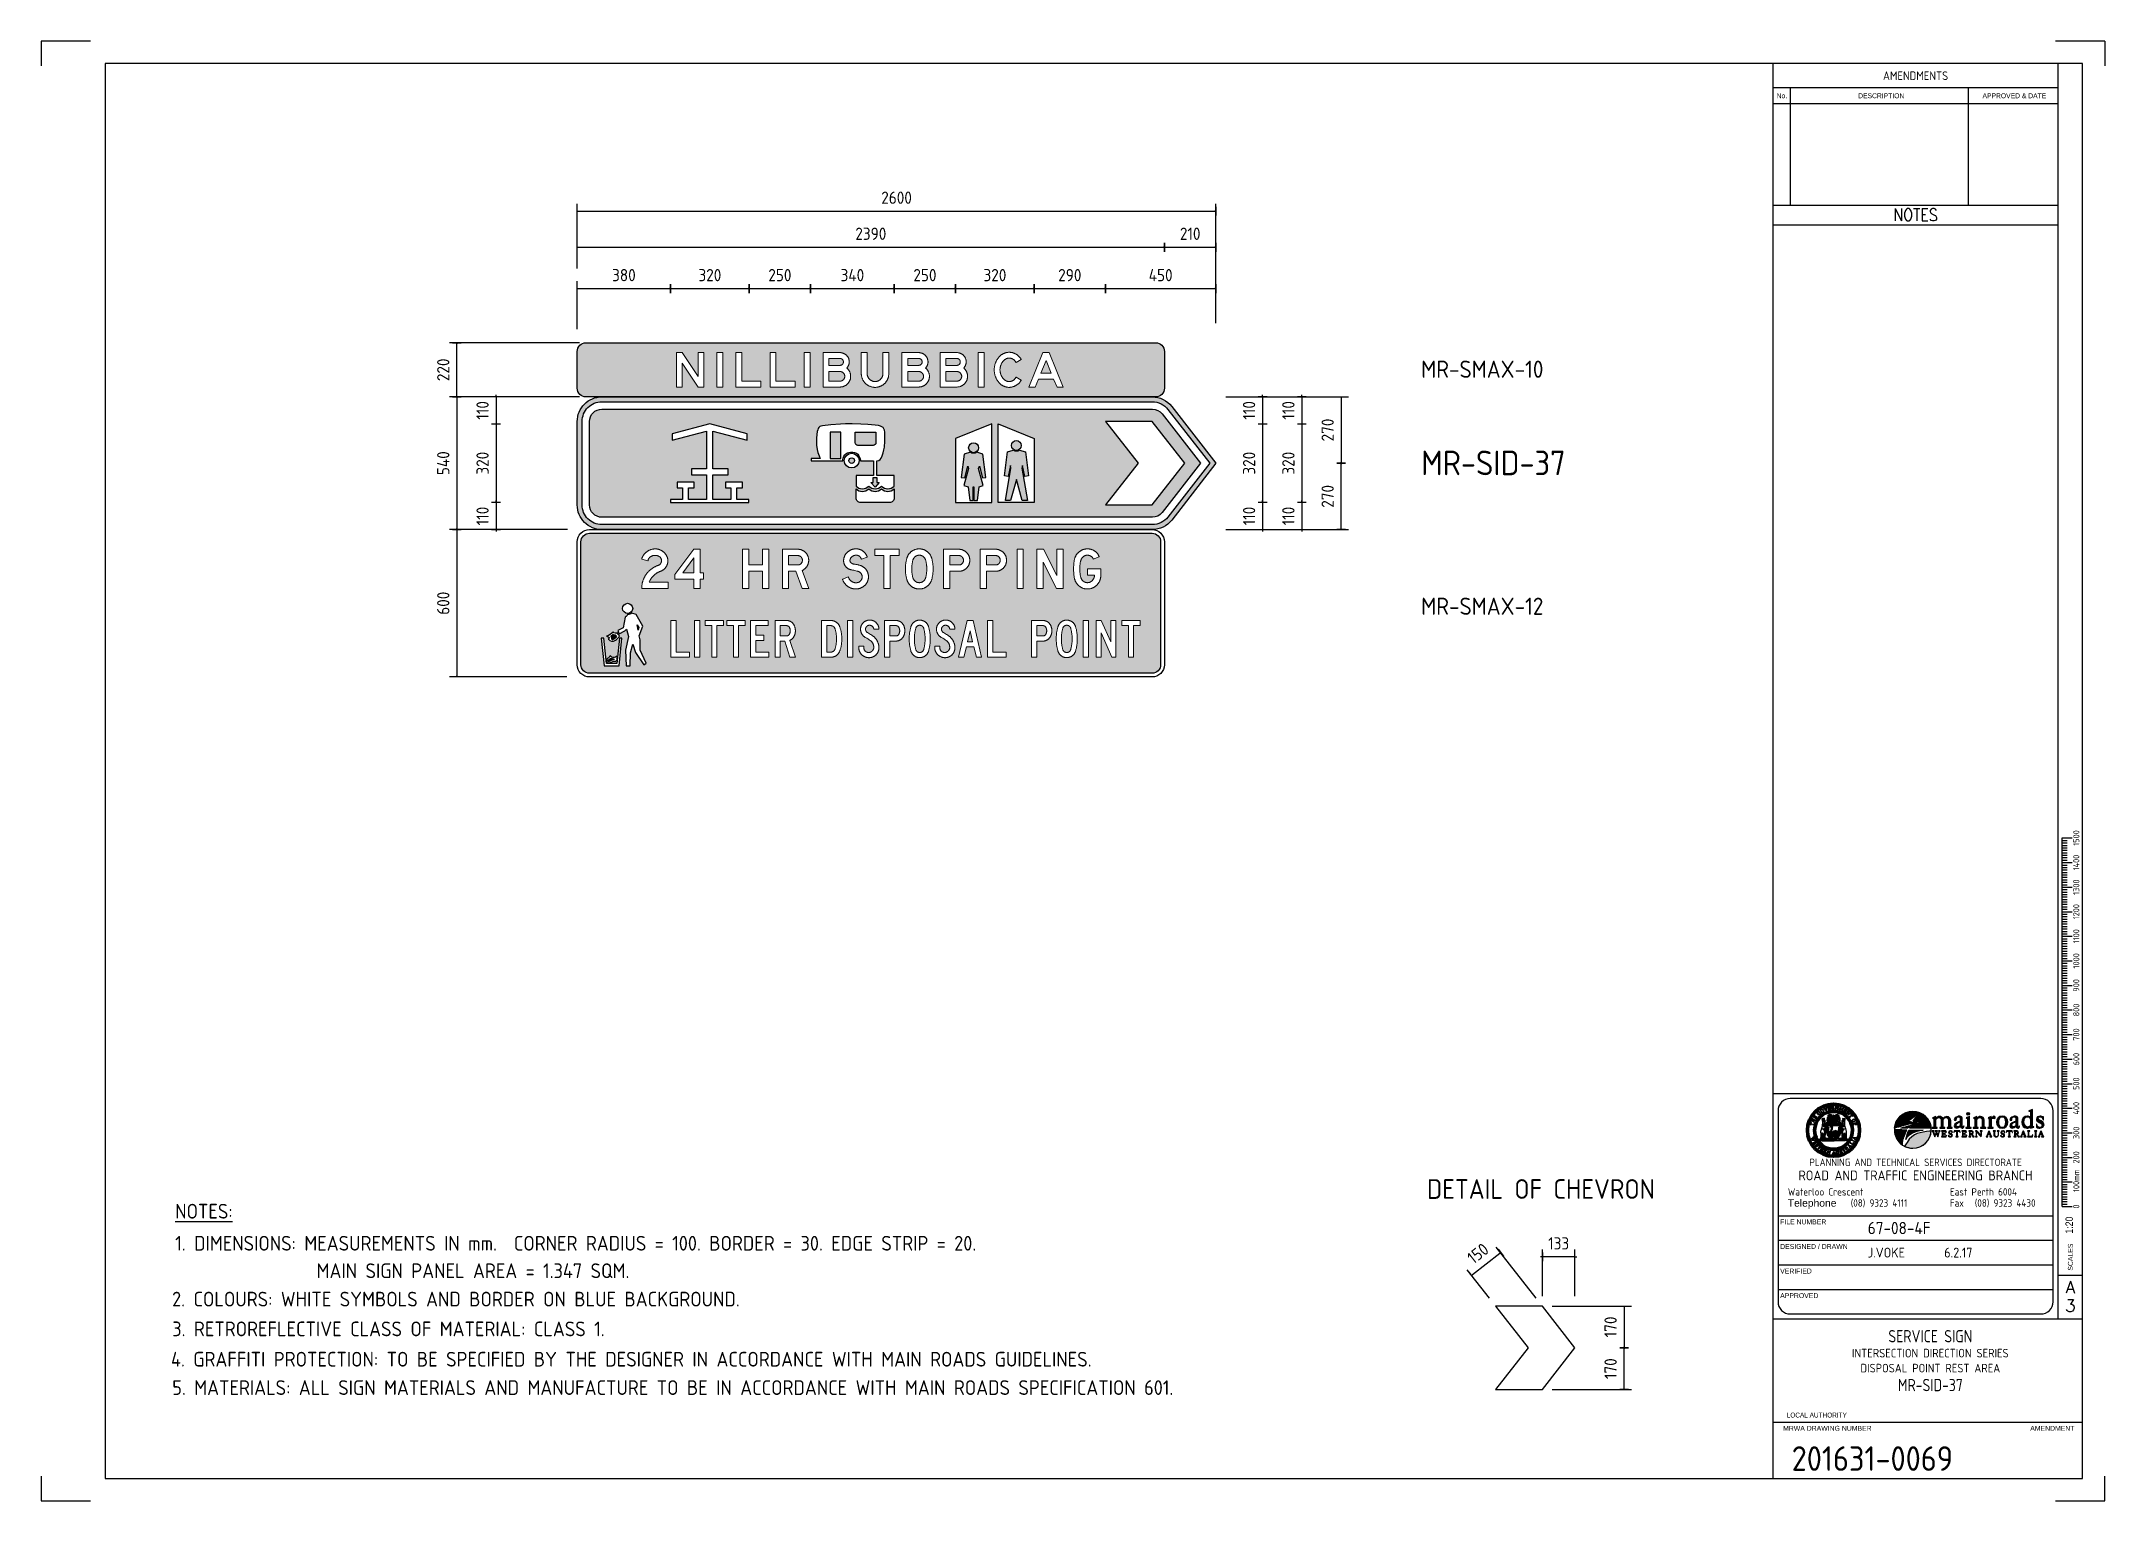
# Model space of a CAD drawing. Extents: x 0 to 420, y 0 to 297.
import ezdxf
from ezdxf.enums import TextEntityAlignment as Align

# ---------------------------------------------------------------- set-up
doc = ezdxf.new("R2010")
doc.units = 0
doc.header["$LTSCALE"] = 0.3
doc.layers.get('0').update_dxf_attribs({"linetype": 'CONTINUOUS'})
doc.layers.get('DEFPOINTS').update_dxf_attribs({"linetype": 'CONTINUOUS'})
for name, color, linetype in [('BLUE', 162, 'CONTINUOUS'), ('L18', 4, 'CONTINUOUS'), ('L25', 1, 'CONTINUOUS'), ('L35', 3, 'CONTINUOUS'), ('L50', 7, 'CONTINUOUS'), ('NOTES', 1, 'CONTINUOUS'), ('State Govt Logo', 4, 'CONTINUOUS'), ('T25', 1, 'CONTINUOUS'), ('TBLK18', 4, 'CONTINUOUS'), ('TBLK25', 1, 'CONTINUOUS'), ('TBLK35', 3, 'CONTINUOUS'), ('TBLK50', 7, 'CONTINUOUS')]:
    doc.layers.add(name, color=color, linetype=linetype)
doc.styles.add('HELV', font='helvs.shx')
doc.styles.add('HELVL', font='helvl', dxfattribs={"width": 0.8})
doc.styles.add('ISO', font='iso.shx')
doc.styles.add('ROMAND', font='romand')
doc.dimstyles.new('SIGNSDIM', dxfattribs={"dimtxt": 2.5, "dimasz": 0.2, "dimexe": 1.5, "dimexo": 2, "dimgap": 1.5, "dimtad": 1, "dimdec": 4, "dimlfac": 20, "dimrnd": 1, "dimdsep": 46, "dimtxsty": 'ISO', "dimblk": 'SGNDIM', "dimcen": 2.5, "dimse2": 1, "dimadec": 0, "dimazin": 0, "dimtfac": 1, "dimtdec": 4, "dimtix": 1, "dimtmove": 0, "dimatfit": 3, "dimldrblk": 'SGNDIM', "dimfxl": 1, "dimtolj": 1, "dimtzin": 0, "dimarcsym": 0})

msp = doc.modelspace()

# ---------------------------------------------------------------- texts
at = {"layer": 'L35', "style": 'ISO'}
for s, p in [('MR-SMAX-10', (280.8658705, 228.5139959)), ('MR-SMAX-12', (280.8658705, 180.2784179))]:
    msp.add_text(s, height=3.5, dxfattribs=at).set_placement(p)
at = {"layer": 'L50', "style": 'ISO'}
msp.add_text('MR-SID-37', height=5, dxfattribs=at).set_placement((280.8658705, 208.7003084))
at = {"layer": 'NOTES', "style": 'ISO'}
msp.add_text('DETAIL OF CHEVRON', height=4, dxfattribs=at).set_placement((282.0508588, 61.4338492))
at = {"layer": 'T25', "color": 3, "style": 'ISO'}
for s, p in [('%%UNOTES:', (27.2606732, 57.4120629)), ('1. DIMENSIONS: MEASUREMENTS IN mm.  CORNER RADIUS = 100. BORDER = 30. EDGE STRIP = 20.', (27.2606732, 50.8914067)), ('MAIN SIGN PANEL AREA = 1.347 SQM.', (56.0432744, 45.3008658)), ('2. COLOURS: WHITE SYMBOLS AND BORDER ON BLUE BACKGROUND.', (26.6320025, 39.5281389)), ('3. RETROREFLECTIVE CLASS OF MATERIAL: CLASS 1.', (26.6605412, 33.4668632)), ('4. GRAFFITI PROTECTION: TO BE SPECIFIED BY THE DESIGNER IN ACCORDANCE WITH MAIN ROADS GUIDELINES.', (26.4058141, 27.2951151)), ('5. MATERIALS: ALL SIGN MATERIALS AND MANUFACTURE TO BE IN ACCORDANCE WITH MAIN ROADS SPECIFICATION 601.', (26.6633473, 21.5192991))]:
    msp.add_text(s, height=3, dxfattribs=at).set_placement(p)

# ---------------------------------------------------------------- blocks, each defined once
blk = doc.blocks.new('A3BBLK')
at = {"layer": 'TBLK25'}
for p, q in [((10, 297), (0, 297)), ((0, 297), (0, 292)), ((420, 297), (410, 297)), ((420, 297), (420, 292)), ((0, 5), (0, 0)), ((420, 0), (420, 5)), ((0, 0), (10, 0)), ((410, 0), (420, 0))]:
    blk.add_line(p, q, dxfattribs=at)
at = {"layer": 'TBLK50'}
for p, q in [((415.5, 292.5), (13, 292.5)), ((13, 292.5), (13, 4.5)), ((352.5, 4.5), (352.5, 292.5)), ((415.5, 4.5), (415.5, 292.5)), ((13, 4.5), (415.5, 4.5))]:
    blk.add_line(p, q, dxfattribs=at)
blk = doc.blocks.new('MR logo')
at = {"layer": 'TBLK18'}
h = blk.add_hatch(color=256, dxfattribs=at)
edge = h.paths.add_edge_path()
edge.add_spline(control_points=[(0, -6.23), (-0.73, -5.99), (-1.5, -5.86), (-2.31, -5.86), (-2.31, -5.86), (-6.25, -5.86), (-9.48, -8.89), (-9.79, -12.74), (-9.79, -12.74), (-9.75, -12.71), (-9.7, -12.69), (-9.65, -12.67), (-9.65, -12.67), (-9.26, -12.56), (-5.85, -11.67), (-3.32, -11.01), (-3.32, -11.01), (-3.32, -11.01), (-3.32, -11.01), (-3.32, -11.01), (-3.32, -11.01), (-3.32, -11.01), (-3.31, -11.01), (-3.31, -11.01), (-3.31, -11.01), (-3.13, -10.71), (-2.94, -10.4), (-2.74, -10.09), (-2.74, -10.09), (-2.74, -10.09), (-2.74, -10.09), (-2.74, -10.09), (-2.74, -10.09), (-2.74, -10.09), (-2.74, -10.08), (-2.74, -10.08), (-2.74, -10.08), (-3.11, -10.04), (-3.47, -9.99), (-3.74, -9.94), (-3.74, -9.94), (-4.49, -9.8), (-1.74, -8.48), (-0.5, -6.89), (-0.5, -6.89), (-0.33, -6.7), (-0.26, -6.56), (0, -6.23)], knot_values=[0, 0, 0, 0, 0.083333, 0.083333, 0.083333, 0.083433, 0.166667, 0.166667, 0.166667, 0.166767, 0.25, 0.25, 0.25, 0.2501, 0.333333, 0.333333, 0.333333, 0.333433, 0.416667, 0.416667, 0.416667, 0.416767, 0.5, 0.5, 0.5, 0.5001, 0.583333, 0.583333, 0.583333, 0.583433, 0.666667, 0.666667, 0.666667, 0.666767, 0.75, 0.75, 0.75, 0.7501, 0.833333, 0.833333, 0.833333, 0.833433, 0.916667, 0.916667, 0.916667, 0.916767, 1, 1, 1, 1], degree=3, periodic=0)
h = blk.add_hatch(color=256, dxfattribs=at)
edge = h.paths.add_edge_path()
edge.add_spline(control_points=[(5.17, -12.87), (4.97, -9.81), (2.93, -7.24), (0.15, -6.27), (0.15, -6.27), (-0.72, -7.58), (-1.46, -8.75), (-2.1, -9.85), (-2.1, -9.85), (-2.1, -9.85), (-2.1, -9.85), (-2.1, -9.85), (-2.1, -9.85), (-2.1, -9.85), (-2.1, -9.85), (-2.1, -9.85), (-2.1, -9.85), (-1.46, -9.9), (-0.73, -9.97), (-0.29, -10.01), (-0.29, -10.01), (0.34, -10.07), (0.72, -10.24), (0, -10.47), (0, -10.47), (-0.6, -10.65), (-1.74, -11.01), (-2.95, -11.38), (-2.95, -11.38), (-2.93, -11.35), (-3.39, -12.25), (-3.62, -12.76), (-3.62, -12.76), (-3.62, -12.76), (-3.32, -12.76), (-3.32, -12.76), (-3.32, -12.76), (-3.32, -12.76), (-3.32, -12.76), (-3.32, -12.76), (-3.32, -12.76), (-0.78, -12.75), (1.84, -12.74), (4.53, -12.74), (4.53, -12.74), (4.81, -12.74), (5.03, -12.79), (5.17, -12.87)], knot_values=[0, 0, 0, 0, 0.083333, 0.083333, 0.083333, 0.083433, 0.166667, 0.166667, 0.166667, 0.166767, 0.25, 0.25, 0.25, 0.2501, 0.333333, 0.333333, 0.333333, 0.333433, 0.416667, 0.416667, 0.416667, 0.416767, 0.5, 0.5, 0.5, 0.5001, 0.583333, 0.583333, 0.583333, 0.583433, 0.666667, 0.666667, 0.666667, 0.666767, 0.75, 0.75, 0.75, 0.7501, 0.833333, 0.833333, 0.833333, 0.833433, 0.916667, 0.916667, 0.916667, 0.916767, 1, 1, 1, 1], degree=3, periodic=0)
h = blk.add_hatch(color=256, dxfattribs=at)
edge = h.paths.add_edge_path()
edge.add_spline(control_points=[(5.62, -12.7), (5.62, -12.7), (5.62, -12.5), (5.62, -12.5), (5.62, -12.5), (6.08, -12.47), (6.22, -12.47), (6.22, -11.91), (6.22, -11.91), (6.22, -11.91), (6.22, -9.16), (6.22, -9.16), (6.22, -9.16), (6.22, -8.8), (6, -8.68), (5.69, -8.54), (5.69, -8.54), (5.69, -8.54), (5.69, -8.45), (5.69, -8.45), (5.69, -8.45), (6.19, -8.36), (6.6, -8.12), (7.04, -7.95), (7.04, -7.95), (7.04, -7.95), (7.04, -8.82), (7.04, -8.82), (7.04, -8.82), (7.51, -8.3), (7.89, -7.95), (8.62, -7.95), (8.62, -7.95), (9.26, -7.95), (9.71, -8.33), (9.98, -8.89), (9.98, -8.89), (10.4, -8.4), (10.87, -7.95), (11.54, -7.95), (11.54, -7.95), (12.51, -7.95), (13.11, -8.91), (13.11, -9.67), (13.11, -9.67), (13.11, -9.67), (13.11, -11.91), (13.11, -11.91), (13.11, -11.91), (13.09, -12.47), (13.14, -12.47), (13.75, -12.5), (13.75, -12.5), (13.75, -12.5), (13.75, -12.7), (13.75, -12.7), (13.75, -12.7), (13.75, -12.7), (11.66, -12.7), (11.66, -12.7), (11.66, -12.7), (11.66, -12.7), (11.66, -12.5), (11.66, -12.5), (11.66, -12.5), (12.19, -12.47), (12.27, -12.47), (12.27, -11.91), (12.27, -11.91), (12.27, -11.91), (12.27, -9.63), (12.27, -9.63), (12.27, -9.63), (12.27, -8.91), (11.91, -8.42), (11.16, -8.42), (11.16, -8.42), (10.68, -8.42), (10.09, -8.86), (10.09, -9.36), (10.09, -9.36), (10.09, -9.36), (10.09, -11.91), (10.09, -11.91), (10.09, -11.91), (10.09, -12.47), (10.29, -12.47), (10.68, -12.5), (10.68, -12.5), (10.68, -12.5), (10.68, -12.7), (10.68, -12.7), (10.68, -12.7), (10.68, -12.7), (8.64, -12.7), (8.64, -12.7), (8.64, -12.7), (8.64, -12.7), (8.64, -12.5), (8.64, -12.5), (8.64, -12.5), (9.2, -12.47), (9.24, -12.45), (9.24, -11.89), (9.24, -11.89), (9.24, -11.89), (9.24, -9.57), (9.24, -9.57), (9.24, -9.57), (9.24, -8.88), (9, -8.42), (8.22, -8.42), (8.22, -8.42), (7.46, -8.42), (7.07, -9.06), (7.07, -9.26), (7.07, -9.26), (7.07, -9.26), (7.07, -11.91), (7.07, -11.91), (7.07, -11.91), (7.07, -12.47), (7.27, -12.47), (7.63, -12.5), (7.63, -12.5), (7.63, -12.5), (7.63, -12.7), (7.63, -12.7), (7.63, -12.7), (7.63, -12.7), (5.62, -12.7), (5.62, -12.7)], knot_values=[0, 0, 0, 0, 0.030303, 0.030303, 0.030303, 0.030403, 0.060606, 0.060606, 0.060606, 0.060706, 0.090909, 0.090909, 0.090909, 0.091009, 0.121212, 0.121212, 0.121212, 0.121312, 0.151515, 0.151515, 0.151515, 0.151615, 0.181818, 0.181818, 0.181818, 0.181918, 0.212121, 0.212121, 0.212121, 0.212221, 0.242424, 0.242424, 0.242424, 0.242524, 0.272727, 0.272727, 0.272727, 0.272827, 0.30303, 0.30303, 0.30303, 0.30313, 0.333333, 0.333333, 0.333333, 0.333433, 0.363636, 0.363636, 0.363636, 0.363736, 0.393939, 0.393939, 0.393939, 0.394039, 0.424242, 0.424242, 0.424242, 0.424342, 0.454545, 0.454545, 0.454545, 0.454645, 0.484848, 0.484848, 0.484848, 0.484948, 0.515152, 0.515152, 0.515152, 0.515252, 0.545455, 0.545455, 0.545455, 0.545555, 0.575758, 0.575758, 0.575758, 0.575858, 0.606061, 0.606061, 0.606061, 0.606161, 0.636364, 0.636364, 0.636364, 0.636464, 0.666667, 0.666667, 0.666667, 0.666767, 0.69697, 0.69697, 0.69697, 0.69707, 0.727273, 0.727273, 0.727273, 0.727373, 0.757576, 0.757576, 0.757576, 0.757676, 0.787879, 0.787879, 0.787879, 0.787979, 0.818182, 0.818182, 0.818182, 0.818282, 0.848485, 0.848485, 0.848485, 0.848585, 0.878788, 0.878788, 0.878788, 0.878888, 0.909091, 0.909091, 0.909091, 0.909191, 0.939394, 0.939394, 0.939394, 0.939494, 0.969697, 0.969697, 0.969697, 0.969797, 1, 1, 1, 1], degree=3, periodic=0)
h = blk.add_hatch(color=256, dxfattribs=at)
edge = h.paths.add_edge_path()
edge.add_spline(control_points=[(17.02, -8.7), (17.02, -8.27), (16.75, -8.14), (16.35, -8.14), (16.35, -8.14), (15.97, -8.14), (15.41, -8.38), (15.41, -8.66), (15.41, -8.66), (15.41, -8.72), (15.42, -8.79), (15.42, -8.89), (15.42, -8.89), (15.42, -9.3), (15.33, -9.59), (14.87, -9.59), (14.87, -9.59), (14.68, -9.59), (14.55, -9.4), (14.55, -9.23), (14.55, -9.23), (14.55, -8.99), (14.71, -8.77), (14.93, -8.57), (14.93, -8.57), (15.42, -8.16), (16.19, -7.83), (16.82, -7.83), (16.82, -7.83), (17.48, -7.83), (17.83, -8.23), (17.83, -8.87), (17.83, -8.87), (17.83, -8.87), (17.83, -11.74), (17.83, -11.74), (17.83, -11.74), (17.83, -11.92), (17.83, -12.25), (18.07, -12.25), (18.07, -12.25), (18.25, -12.25), (18.34, -12.02), (18.37, -11.89), (18.37, -11.89), (18.37, -11.89), (18.55, -11.89), (18.55, -11.89), (18.55, -11.89), (18.49, -12.4), (18.28, -12.7), (17.76, -12.7), (17.76, -12.7), (17.37, -12.7), (17.03, -12.33), (17.02, -11.96), (17.02, -11.96), (16.52, -12.33), (16.18, -12.7), (15.51, -12.7), (15.51, -12.7), (15.02, -12.7), (14.56, -12.3), (14.56, -11.79), (14.56, -11.79), (14.56, -10.61), (16.15, -10.24), (17.02, -9.87), (17.02, -9.87), (17.02, -9.87), (17.02, -8.7), (17.02, -8.7)], knot_values=[0, 0, 0, 0, 0.055556, 0.055556, 0.055556, 0.055656, 0.111111, 0.111111, 0.111111, 0.111211, 0.166667, 0.166667, 0.166667, 0.166767, 0.222222, 0.222222, 0.222222, 0.222322, 0.277778, 0.277778, 0.277778, 0.277878, 0.333333, 0.333333, 0.333333, 0.333433, 0.388889, 0.388889, 0.388889, 0.388989, 0.444444, 0.444444, 0.444444, 0.444544, 0.5, 0.5, 0.5, 0.5001, 0.555556, 0.555556, 0.555556, 0.555656, 0.611111, 0.611111, 0.611111, 0.611211, 0.666667, 0.666667, 0.666667, 0.666767, 0.722222, 0.722222, 0.722222, 0.722322, 0.777778, 0.777778, 0.777778, 0.777878, 0.833333, 0.833333, 0.833333, 0.833433, 0.888889, 0.888889, 0.888889, 0.888989, 0.944444, 0.944444, 0.944444, 0.944544, 1, 1, 1, 1], degree=3, periodic=0)
edge = h.paths.add_edge_path(flags=16)
edge.add_spline(control_points=[(17.02, -10.11), (16.53, -10.32), (15.29, -10.67), (15.29, -11.34), (15.29, -11.34), (15.29, -11.78), (15.61, -12.14), (16.06, -12.14), (16.06, -12.14), (16.47, -12.14), (16.7, -11.96), (17.02, -11.72), (17.02, -11.72), (17.02, -11.72), (17.02, -10.11), (17.02, -10.11)], knot_values=[0, 0, 0, 0, 0.25, 0.25, 0.25, 0.2501, 0.5, 0.5, 0.5, 0.5001, 0.75, 0.75, 0.75, 0.7501, 1, 1, 1, 1], degree=3, periodic=0)
h = blk.add_hatch(color=256, dxfattribs=at)
edge = h.paths.add_edge_path()
edge.add_spline(control_points=[(19.33, -12.7), (19.33, -12.7), (19.33, -12.5), (19.33, -12.5), (19.33, -12.5), (19.81, -12.47), (19.95, -12.47), (19.95, -11.91), (19.95, -11.91), (19.95, -11.91), (19.95, -9.33), (19.95, -9.33), (19.95, -9.33), (19.95, -9.11), (19.95, -8.8), (19.76, -8.68), (19.76, -8.68), (19.62, -8.6), (19.53, -8.59), (19.37, -8.57), (19.37, -8.57), (19.37, -8.57), (19.37, -8.47), (19.37, -8.47), (19.37, -8.47), (19.83, -8.27), (20.32, -8.08), (20.8, -7.89), (20.8, -7.89), (20.8, -7.89), (20.8, -11.91), (20.8, -11.91), (20.8, -11.91), (20.8, -12.47), (20.94, -12.47), (21.39, -12.5), (21.39, -12.5), (21.39, -12.5), (21.39, -12.7), (21.39, -12.7), (21.39, -12.7), (21.39, -12.7), (19.33, -12.7), (19.33, -12.7)], knot_values=[0, 0, 0, 0, 0.090909, 0.090909, 0.090909, 0.091009, 0.181818, 0.181818, 0.181818, 0.181918, 0.272727, 0.272727, 0.272727, 0.272827, 0.363636, 0.363636, 0.363636, 0.363736, 0.454545, 0.454545, 0.454545, 0.454645, 0.545455, 0.545455, 0.545455, 0.545555, 0.636364, 0.636364, 0.636364, 0.636464, 0.727273, 0.727273, 0.727273, 0.727373, 0.818182, 0.818182, 0.818182, 0.818282, 0.909091, 0.909091, 0.909091, 0.909191, 1, 1, 1, 1], degree=3, periodic=0)
h = blk.add_hatch(color=256, dxfattribs=at)
edge = h.paths.add_edge_path()
edge.add_spline(control_points=[(19.69, -6.85), (19.69, -7.16), (19.95, -7.42), (20.26, -7.42), (20.26, -7.42), (20.58, -7.42), (20.83, -7.16), (20.83, -6.85), (20.83, -6.85), (20.83, -6.53), (20.58, -6.28), (20.26, -6.28), (20.26, -6.28), (19.95, -6.28), (19.69, -6.53), (19.69, -6.85)], knot_values=[0, 0, 0, 0, 0.25, 0.25, 0.25, 0.2501, 0.5, 0.5, 0.5, 0.5001, 0.75, 0.75, 0.75, 0.7501, 1, 1, 1, 1], degree=3, periodic=0)
h = blk.add_hatch(color=256, dxfattribs=at)
edge = h.paths.add_edge_path()
edge.add_spline(control_points=[(22.29, -12.7), (22.29, -12.7), (22.29, -12.5), (22.29, -12.5), (22.29, -12.5), (22.77, -12.47), (22.91, -12.47), (22.91, -11.91), (22.91, -11.91), (22.91, -11.91), (22.91, -9.24), (22.91, -9.24), (22.91, -9.24), (22.91, -8.84), (22.76, -8.68), (22.39, -8.57), (22.39, -8.57), (22.39, -8.57), (22.39, -8.45), (22.39, -8.45), (22.39, -8.45), (22.87, -8.31), (23.3, -8.12), (23.76, -7.95), (23.76, -7.95), (23.76, -7.95), (23.76, -8.77), (23.76, -8.77), (23.76, -8.77), (24.2, -8.31), (24.54, -7.95), (25.22, -7.95), (25.22, -7.95), (25.99, -7.95), (26.78, -8.56), (26.78, -9.36), (26.78, -9.36), (26.78, -9.36), (26.78, -11.91), (26.78, -11.91), (26.78, -11.91), (26.78, -12.47), (27.07, -12.47), (27.44, -12.5), (27.44, -12.5), (27.44, -12.5), (27.44, -12.7), (27.44, -12.7), (27.44, -12.7), (27.44, -12.7), (25.31, -12.7), (25.31, -12.7), (25.31, -12.7), (25.31, -12.7), (25.31, -12.5), (25.31, -12.5), (25.31, -12.5), (25.8, -12.47), (25.93, -12.47), (25.93, -11.91), (25.93, -11.91), (25.93, -11.91), (25.93, -9.55), (25.93, -9.55), (25.93, -9.55), (25.93, -8.87), (25.56, -8.42), (24.87, -8.42), (24.87, -8.42), (24.4, -8.42), (23.76, -8.87), (23.76, -9.36), (23.76, -9.36), (23.76, -9.36), (23.76, -11.91), (23.76, -11.91), (23.76, -11.91), (23.76, -12.47), (23.9, -12.47), (24.36, -12.5), (24.36, -12.5), (24.36, -12.5), (24.36, -12.7), (24.36, -12.7), (24.36, -12.7), (24.36, -12.7), (22.29, -12.7), (22.29, -12.7)], knot_values=[0, 0, 0, 0, 0.045455, 0.045455, 0.045455, 0.045555, 0.090909, 0.090909, 0.090909, 0.091009, 0.136364, 0.136364, 0.136364, 0.136464, 0.181818, 0.181818, 0.181818, 0.181918, 0.227273, 0.227273, 0.227273, 0.227373, 0.272727, 0.272727, 0.272727, 0.272827, 0.318182, 0.318182, 0.318182, 0.318282, 0.363636, 0.363636, 0.363636, 0.363736, 0.409091, 0.409091, 0.409091, 0.409191, 0.454545, 0.454545, 0.454545, 0.454645, 0.5, 0.5, 0.5, 0.5001, 0.545455, 0.545455, 0.545455, 0.545555, 0.590909, 0.590909, 0.590909, 0.591009, 0.636364, 0.636364, 0.636364, 0.636464, 0.681818, 0.681818, 0.681818, 0.681918, 0.727273, 0.727273, 0.727273, 0.727373, 0.772727, 0.772727, 0.772727, 0.772827, 0.818182, 0.818182, 0.818182, 0.818282, 0.863636, 0.863636, 0.863636, 0.863736, 0.909091, 0.909091, 0.909091, 0.909191, 0.954545, 0.954545, 0.954545, 0.954645, 1, 1, 1, 1], degree=3, periodic=0)
h = blk.add_hatch(color=256, dxfattribs=at)
edge = h.paths.add_edge_path()
edge.add_spline(control_points=[(28.2, -12.7), (28.2, -12.7), (28.2, -12.5), (28.2, -12.5), (28.2, -12.5), (28.67, -12.47), (28.81, -12.47), (28.81, -11.91), (28.81, -11.91), (28.81, -11.91), (28.81, -9.19), (28.81, -9.19), (28.81, -9.19), (28.81, -8.77), (28.69, -8.75), (28.32, -8.57), (28.32, -8.57), (28.32, -8.57), (28.32, -8.47), (28.32, -8.47), (28.32, -8.47), (28.76, -8.31), (29.19, -8.09), (29.63, -7.92), (29.63, -7.92), (29.63, -7.92), (29.63, -8.69), (29.63, -8.69), (29.63, -8.69), (29.9, -8.38), (30.24, -7.87), (30.71, -7.87), (30.71, -7.87), (31.02, -7.87), (31.27, -8.04), (31.27, -8.36), (31.27, -8.36), (31.27, -8.6), (31.09, -8.77), (30.87, -8.77), (30.87, -8.77), (30.7, -8.77), (30.51, -8.59), (30.24, -8.59), (30.24, -8.59), (30.05, -8.59), (29.66, -8.89), (29.66, -9.06), (29.66, -9.06), (29.66, -9.06), (29.66, -11.91), (29.66, -11.91), (29.66, -11.91), (29.66, -12.47), (29.8, -12.47), (30.34, -12.5), (30.34, -12.5), (30.34, -12.5), (30.34, -12.7), (30.34, -12.7), (30.34, -12.7), (30.34, -12.7), (28.2, -12.7), (28.2, -12.7)], knot_values=[0, 0, 0, 0, 0.0625, 0.0625, 0.0625, 0.0626, 0.125, 0.125, 0.125, 0.1251, 0.1875, 0.1875, 0.1875, 0.1876, 0.25, 0.25, 0.25, 0.2501, 0.3125, 0.3125, 0.3125, 0.3126, 0.375, 0.375, 0.375, 0.3751, 0.4375, 0.4375, 0.4375, 0.4376, 0.5, 0.5, 0.5, 0.5001, 0.5625, 0.5625, 0.5625, 0.5626, 0.625, 0.625, 0.625, 0.6251, 0.6875, 0.6875, 0.6875, 0.6876, 0.75, 0.75, 0.75, 0.7501, 0.8125, 0.8125, 0.8125, 0.8126, 0.875, 0.875, 0.875, 0.8751, 0.9375, 0.9375, 0.9375, 0.9376, 1, 1, 1, 1], degree=3, periodic=0)
h = blk.add_hatch(color=256, dxfattribs=at)
edge = h.paths.add_edge_path(flags=16)
edge.add_spline(control_points=[(34.06, -8.04), (33.07, -8.04), (32.7, -9.17), (32.7, -10.26), (32.7, -10.26), (32.7, -11.36), (33.07, -12.5), (34.06, -12.5), (34.06, -12.5), (35.06, -12.5), (35.42, -11.36), (35.42, -10.26), (35.42, -10.26), (35.42, -9.17), (35.06, -8.04), (34.06, -8.04)], knot_values=[0, 0, 0, 0, 0.25, 0.25, 0.25, 0.2501, 0.5, 0.5, 0.5, 0.5001, 0.75, 0.75, 0.75, 0.7501, 1, 1, 1, 1], degree=3, periodic=0)
edge = h.paths.add_edge_path()
edge.add_spline(control_points=[(34.06, -12.7), (32.69, -12.7), (31.79, -11.62), (31.79, -10.26), (31.79, -10.26), (31.79, -8.91), (32.69, -7.83), (34.06, -7.83), (34.06, -7.83), (35.43, -7.83), (36.34, -8.91), (36.34, -10.26), (36.34, -10.26), (36.34, -11.62), (35.43, -12.7), (34.06, -12.7)], knot_values=[0, 0, 0, 0, 0.25, 0.25, 0.25, 0.2501, 0.5, 0.5, 0.5, 0.5001, 0.75, 0.75, 0.75, 0.7501, 1, 1, 1, 1], degree=3, periodic=0)
h = blk.add_hatch(color=256, dxfattribs=at)
edge = h.paths.add_edge_path(flags=16)
edge.add_spline(control_points=[(39.64, -10.11), (39.17, -10.32), (37.92, -10.67), (37.92, -11.34), (37.92, -11.34), (37.92, -11.78), (38.24, -12.14), (38.7, -12.14), (38.7, -12.14), (39.1, -12.14), (39.34, -11.96), (39.64, -11.72), (39.64, -11.72), (39.64, -11.72), (39.64, -10.11), (39.64, -10.11)], knot_values=[0, 0, 0, 0, 0.25, 0.25, 0.25, 0.2501, 0.5, 0.5, 0.5, 0.5001, 0.75, 0.75, 0.75, 0.7501, 1, 1, 1, 1], degree=3, periodic=0)
edge = h.paths.add_edge_path()
edge.add_spline(control_points=[(39.64, -8.7), (39.64, -8.27), (39.38, -8.14), (38.98, -8.14), (38.98, -8.14), (38.59, -8.14), (38.04, -8.38), (38.04, -8.66), (38.04, -8.66), (38.04, -8.72), (38.05, -8.79), (38.05, -8.89), (38.05, -8.89), (38.05, -9.3), (37.97, -9.59), (37.5, -9.59), (37.5, -9.59), (37.31, -9.59), (37.18, -9.4), (37.18, -9.23), (37.18, -9.23), (37.18, -8.99), (37.34, -8.77), (37.57, -8.57), (37.57, -8.57), (38.05, -8.16), (38.82, -7.83), (39.46, -7.83), (39.46, -7.83), (40.11, -7.83), (40.46, -8.23), (40.46, -8.87), (40.46, -8.87), (40.46, -8.87), (40.46, -11.74), (40.46, -11.74), (40.46, -11.74), (40.46, -11.92), (40.46, -12.25), (40.71, -12.25), (40.71, -12.25), (40.88, -12.25), (40.98, -12.02), (41.01, -11.89), (41.01, -11.89), (41.01, -11.89), (41.18, -11.89), (41.18, -11.89), (41.18, -11.89), (41.13, -12.4), (40.92, -12.7), (40.4, -12.7), (40.4, -12.7), (40, -12.7), (39.67, -12.33), (39.66, -11.96), (39.66, -11.96), (39.15, -12.33), (38.81, -12.7), (38.15, -12.7), (38.15, -12.7), (37.65, -12.7), (37.19, -12.3), (37.19, -11.79), (37.19, -11.79), (37.19, -10.61), (38.78, -10.24), (39.64, -9.87), (39.64, -9.87), (39.64, -9.87), (39.64, -8.7), (39.64, -8.7)], knot_values=[0, 0, 0, 0, 0.055556, 0.055556, 0.055556, 0.055656, 0.111111, 0.111111, 0.111111, 0.111211, 0.166667, 0.166667, 0.166667, 0.166767, 0.222222, 0.222222, 0.222222, 0.222322, 0.277778, 0.277778, 0.277778, 0.277878, 0.333333, 0.333333, 0.333333, 0.333433, 0.388889, 0.388889, 0.388889, 0.388989, 0.444444, 0.444444, 0.444444, 0.444544, 0.5, 0.5, 0.5, 0.5001, 0.555556, 0.555556, 0.555556, 0.555656, 0.611111, 0.611111, 0.611111, 0.611211, 0.666667, 0.666667, 0.666667, 0.666767, 0.722222, 0.722222, 0.722222, 0.722322, 0.777778, 0.777778, 0.777778, 0.777878, 0.833333, 0.833333, 0.833333, 0.833433, 0.888889, 0.888889, 0.888889, 0.888989, 0.944444, 0.944444, 0.944444, 0.944544, 1, 1, 1, 1], degree=3, periodic=0)
h = blk.add_hatch(color=256, dxfattribs=at)
edge = h.paths.add_edge_path(flags=16)
edge.add_spline(control_points=[(45.62, -9.56), (45.62, -8.21), (44.68, -8.03), (44.35, -8.03), (44.35, -8.03), (43.23, -8.03), (42.92, -9.19), (42.92, -10.1), (42.92, -10.1), (42.92, -11.92), (44.01, -12.25), (44.47, -12.25), (44.47, -12.25), (44.93, -12.25), (45.32, -12.02), (45.62, -11.7), (45.62, -11.7), (45.62, -11.7), (45.62, -9.56), (45.62, -9.56)], knot_values=[0, 0, 0, 0, 0.2, 0.2, 0.2, 0.2001, 0.4, 0.4, 0.4, 0.4001, 0.6, 0.6, 0.6, 0.6001, 0.8, 0.8, 0.8, 0.8001, 1, 1, 1, 1], degree=3, periodic=0)
edge = h.paths.add_edge_path()
edge.add_spline(control_points=[(45.6, -6.47), (45.6, -6.23), (45.61, -5.97), (45.33, -5.85), (45.33, -5.85), (45.19, -5.79), (45.08, -5.77), (44.93, -5.77), (44.93, -5.77), (44.93, -5.77), (44.93, -5.68), (44.93, -5.68), (44.93, -5.68), (45.45, -5.5), (45.93, -5.26), (46.44, -5.09), (46.44, -5.09), (46.44, -5.09), (46.44, -12.04), (46.44, -12.04), (46.44, -12.04), (46.44, -12.04), (47, -12.21), (47, -12.21), (47, -12.21), (47, -12.21), (47, -12.29), (47, -12.29), (47, -12.29), (47, -12.29), (45.6, -12.7), (45.6, -12.7), (45.6, -12.7), (45.6, -12.7), (45.6, -11.96), (45.6, -11.96), (45.6, -11.96), (45.6, -11.96), (45.58, -11.96), (45.58, -11.96), (45.58, -11.96), (45.21, -12.44), (44.72, -12.7), (44.1, -12.7), (44.1, -12.7), (42.77, -12.7), (42.03, -11.55), (42.03, -10.32), (42.03, -10.32), (42.03, -8.89), (42.88, -7.83), (44.36, -7.83), (44.36, -7.83), (44.78, -7.83), (45.2, -7.97), (45.6, -8.16), (45.6, -8.16), (45.6, -8.16), (45.6, -6.47), (45.6, -6.47)], knot_values=[0, 0, 0, 0, 0.066667, 0.066667, 0.066667, 0.066767, 0.133333, 0.133333, 0.133333, 0.133433, 0.2, 0.2, 0.2, 0.2001, 0.266667, 0.266667, 0.266667, 0.266767, 0.333333, 0.333333, 0.333333, 0.333433, 0.4, 0.4, 0.4, 0.4001, 0.466667, 0.466667, 0.466667, 0.466767, 0.533333, 0.533333, 0.533333, 0.533433, 0.6, 0.6, 0.6, 0.6001, 0.666667, 0.666667, 0.666667, 0.666767, 0.733333, 0.733333, 0.733333, 0.733433, 0.8, 0.8, 0.8, 0.8001, 0.866667, 0.866667, 0.866667, 0.866767, 0.933333, 0.933333, 0.933333, 0.933433, 1, 1, 1, 1], degree=3, periodic=0)
h = blk.add_hatch(color=256, dxfattribs=at)
edge = h.paths.add_edge_path()
edge.add_spline(control_points=[(48, -11.09), (48, -11.09), (48.13, -11.09), (48.13, -11.09), (48.13, -11.09), (48.32, -11.72), (48.54, -12.5), (49.35, -12.5), (49.35, -12.5), (49.97, -12.5), (50.29, -12.14), (50.29, -11.53), (50.29, -11.53), (50.29, -10.87), (49.62, -10.67), (49.14, -10.4), (49.14, -10.4), (48.54, -10.05), (48.01, -9.79), (48.01, -9.04), (48.01, -9.04), (48.01, -8.24), (48.75, -7.83), (49.47, -7.83), (49.47, -7.83), (49.95, -7.83), (50.42, -8.01), (50.87, -8.16), (50.87, -8.16), (50.87, -8.16), (50.87, -9.3), (50.87, -9.3), (50.87, -9.3), (50.87, -9.3), (50.7, -9.3), (50.7, -9.3), (50.7, -9.3), (50.58, -8.66), (50.14, -8.04), (49.42, -8.04), (49.42, -8.04), (48.98, -8.04), (48.69, -8.36), (48.69, -8.8), (48.69, -8.8), (48.69, -9.72), (51.1, -9.69), (51.1, -11.25), (51.1, -11.25), (51.1, -12.23), (50.25, -12.7), (49.37, -12.7), (49.37, -12.7), (48.89, -12.7), (48.43, -12.6), (48, -12.36), (48, -12.36), (48, -12.36), (48, -11.09), (48, -11.09)], knot_values=[0, 0, 0, 0, 0.066667, 0.066667, 0.066667, 0.066767, 0.133333, 0.133333, 0.133333, 0.133433, 0.2, 0.2, 0.2, 0.2001, 0.266667, 0.266667, 0.266667, 0.266767, 0.333333, 0.333333, 0.333333, 0.333433, 0.4, 0.4, 0.4, 0.4001, 0.466667, 0.466667, 0.466667, 0.466767, 0.533333, 0.533333, 0.533333, 0.533433, 0.6, 0.6, 0.6, 0.6001, 0.666667, 0.666667, 0.666667, 0.666767, 0.733333, 0.733333, 0.733333, 0.733433, 0.8, 0.8, 0.8, 0.8001, 0.866667, 0.866667, 0.866667, 0.866767, 0.933333, 0.933333, 0.933333, 0.933433, 1, 1, 1, 1], degree=3, periodic=0)
h = blk.add_hatch(color=256, dxfattribs=at)
edge = h.paths.add_edge_path()
edge.add_spline(control_points=[(-6.49, -19.58), (-8.49, -18.23), (-9.8, -15.94), (-9.81, -13.36), (-9.81, -13.36), (-9.8, -13.36), (-9.78, -13.37), (-9.76, -13.38), (-9.76, -13.38), (-9.76, -13.38), (-7.54, -13.43), (-4.93, -13.48), (-4.93, -13.48), (-4.93, -13.48), (-4.93, -13.48), (-4.93, -13.48), (-4.93, -13.48), (-4.93, -13.48), (-4.71, -13.49), (-4.71, -13.49), (-4.71, -13.49), (-5.79, -15.6), (-6.37, -17.32), (-6.5, -18.5), (-6.5, -18.5), (-6.54, -18.9), (-6.54, -19.28), (-6.49, -19.58)], knot_values=[0, 0, 0, 0, 0.142857, 0.142857, 0.142857, 0.142957, 0.285714, 0.285714, 0.285714, 0.285814, 0.428571, 0.428571, 0.428571, 0.428671, 0.571429, 0.571429, 0.571429, 0.571529, 0.714286, 0.714286, 0.714286, 0.714386, 0.857143, 0.857143, 0.857143, 0.857243, 1, 1, 1, 1], degree=3, periodic=0)
h = blk.add_hatch(color=256, dxfattribs=at)
edge = h.paths.add_edge_path()
edge.add_spline(control_points=[(-3.67, -11.61), (-5.39, -12.14), (-7.05, -12.67), (-7.25, -12.77), (-7.25, -12.77), (-6.3, -12.77), (-5.33, -12.76), (-4.36, -12.76), (-4.36, -12.76), (-4.36, -12.76), (-4.33, -12.76), (-4.33, -12.76), (-4.33, -12.76), (-4.12, -12.37), (-3.89, -11.97), (-3.67, -11.61), (-3.67, -11.61), (-3.67, -11.61), (-3.67, -11.61), (-3.67, -11.61)], knot_values=[0, 0, 0, 0, 0.2, 0.2, 0.2, 0.2001, 0.4, 0.4, 0.4, 0.4001, 0.6, 0.6, 0.6, 0.6001, 0.8, 0.8, 0.8, 0.8001, 1, 1, 1, 1], degree=3, periodic=0)
h = blk.add_hatch(color=256, dxfattribs=at)
edge = h.paths.add_edge_path()
edge.add_spline(control_points=[(5.18, -13.63), (5.04, -17.65), (1.74, -20.86), (-2.31, -20.86), (-2.31, -20.86), (-3.54, -20.86), (-4.7, -20.56), (-5.72, -20.03), (-5.72, -20.03), (-5.45, -19.83), (-5.1, -19.38), (-4.66, -18.6), (-4.66, -18.6), (-2.32, -14.44), (1.05, -14.48), (4.49, -13.92), (4.49, -13.92), (4.8, -13.87), (5.03, -13.76), (5.18, -13.63)], knot_values=[0, 0, 0, 0, 0.2, 0.2, 0.2, 0.2001, 0.4, 0.4, 0.4, 0.4001, 0.6, 0.6, 0.6, 0.6001, 0.8, 0.8, 0.8, 0.8001, 1, 1, 1, 1], degree=3, periodic=0)
h = blk.add_hatch(color=256, dxfattribs=at)
edge = h.paths.add_edge_path()
edge.add_spline(control_points=[(-3.94, -13.5), (-4.43, -14.7), (-4.82, -15.93), (-5.15, -17.32), (-5.15, -17.32), (-4.41, -15.04), (-0.2, -13.79), (1.95, -13.58), (1.95, -13.58), (0.58, -13.58), (-1.59, -13.55), (-3.68, -13.51), (-3.68, -13.51), (-3.68, -13.51), (-3.68, -13.51), (-3.68, -13.51), (-3.68, -13.51), (-3.68, -13.51), (-3.94, -13.5), (-3.94, -13.5)], knot_values=[0, 0, 0, 0, 0.2, 0.2, 0.2, 0.2001, 0.4, 0.4, 0.4, 0.4001, 0.6, 0.6, 0.6, 0.6001, 0.8, 0.8, 0.8, 0.8001, 1, 1, 1, 1], degree=3, periodic=0)
h = blk.add_hatch(color=256, dxfattribs=at)
edge = h.paths.add_edge_path()
edge.add_spline(control_points=[(-2.27, -10.14), (-2.4, -10.37), (-2.53, -10.61), (-2.66, -10.84), (-2.66, -10.84), (-2.65, -10.84), (-0.7, -10.33), (-0.56, -10.29), (-0.56, -10.29), (-0.56, -10.29), (-1.39, -10.23), (-2.26, -10.14), (-2.26, -10.14), (-2.26, -10.14), (-2.26, -10.14), (-2.26, -10.14), (-2.26, -10.14), (-2.26, -10.14), (-2.27, -10.14), (-2.27, -10.14)], knot_values=[0, 0, 0, 0, 0.2, 0.2, 0.2, 0.2001, 0.4, 0.4, 0.4, 0.4001, 0.6, 0.6, 0.6, 0.6001, 0.8, 0.8, 0.8, 0.8001, 1, 1, 1, 1], degree=3, periodic=0)
h = blk.add_hatch(color=256, dxfattribs=at)
edge = h.paths.add_edge_path()
edge.add_spline(control_points=[(5.57, -13.82), (5.57, -13.82), (6.41, -13.82), (6.41, -13.82), (6.41, -13.82), (6.41, -13.82), (6.41, -13.89), (6.41, -13.89), (6.41, -13.89), (6.26, -13.9), (6.15, -13.91), (6.15, -13.99), (6.15, -13.99), (6.15, -14), (6.15, -14.02), (6.17, -14.06), (6.17, -14.06), (6.17, -14.06), (6.76, -15.72), (6.76, -15.72), (6.76, -15.72), (6.76, -15.72), (6.77, -15.72), (6.77, -15.72), (6.77, -15.72), (6.77, -15.72), (7.2, -14.49), (7.2, -14.49), (7.2, -14.49), (7.2, -14.49), (7.09, -14.18), (7.09, -14.18), (7.09, -14.18), (7.06, -14.09), (7.02, -13.99), (6.96, -13.95), (6.96, -13.95), (6.9, -13.9), (6.81, -13.9), (6.73, -13.89), (6.73, -13.89), (6.73, -13.89), (6.73, -13.82), (6.73, -13.82), (6.73, -13.82), (6.73, -13.82), (7.72, -13.82), (7.72, -13.82), (7.72, -13.82), (7.72, -13.82), (7.72, -13.89), (7.72, -13.89), (7.72, -13.89), (7.59, -13.9), (7.42, -13.91), (7.42, -14.07), (7.42, -14.07), (7.42, -14.11), (7.51, -14.35), (7.53, -14.4), (7.53, -14.4), (7.53, -14.4), (7.98, -15.69), (7.98, -15.69), (7.98, -15.69), (7.98, -15.69), (7.98, -15.69), (7.98, -15.69), (7.98, -15.69), (7.98, -15.69), (8.21, -14.94), (8.21, -14.94), (8.21, -14.94), (8.27, -14.75), (8.44, -14.26), (8.44, -14.06), (8.44, -14.06), (8.44, -13.91), (8.28, -13.91), (8.16, -13.89), (8.16, -13.89), (8.16, -13.89), (8.16, -13.82), (8.16, -13.82), (8.16, -13.82), (8.16, -13.82), (8.79, -13.82), (8.79, -13.82), (8.79, -13.82), (8.79, -13.82), (8.79, -13.89), (8.79, -13.89), (8.79, -13.89), (8.58, -13.93), (8.52, -14.23), (8.47, -14.4), (8.47, -14.4), (8.47, -14.4), (7.88, -16.27), (7.88, -16.27), (7.88, -16.27), (7.88, -16.27), (7.82, -16.27), (7.82, -16.27), (7.82, -16.27), (7.82, -16.27), (7.25, -14.6), (7.25, -14.6), (7.25, -14.6), (7.25, -14.6), (7.24, -14.6), (7.24, -14.6), (7.24, -14.6), (7.24, -14.6), (6.66, -16.27), (6.66, -16.27), (6.66, -16.27), (6.66, -16.27), (6.61, -16.27), (6.61, -16.27), (6.61, -16.27), (6.61, -16.27), (5.83, -14.21), (5.83, -14.21), (5.83, -14.21), (5.78, -14.11), (5.77, -14.01), (5.71, -13.95), (5.71, -13.95), (5.68, -13.92), (5.64, -13.9), (5.57, -13.89), (5.57, -13.89), (5.57, -13.89), (5.57, -13.82), (5.57, -13.82)], knot_values=[0, 0, 0, 0, 0.029412, 0.029412, 0.029412, 0.029512, 0.058824, 0.058824, 0.058824, 0.058924, 0.088235, 0.088235, 0.088235, 0.088335, 0.117647, 0.117647, 0.117647, 0.117747, 0.147059, 0.147059, 0.147059, 0.147159, 0.176471, 0.176471, 0.176471, 0.176571, 0.205882, 0.205882, 0.205882, 0.205982, 0.235294, 0.235294, 0.235294, 0.235394, 0.264706, 0.264706, 0.264706, 0.264806, 0.294118, 0.294118, 0.294118, 0.294218, 0.323529, 0.323529, 0.323529, 0.323629, 0.352941, 0.352941, 0.352941, 0.353041, 0.382353, 0.382353, 0.382353, 0.382453, 0.411765, 0.411765, 0.411765, 0.411865, 0.441176, 0.441176, 0.441176, 0.441276, 0.470588, 0.470588, 0.470588, 0.470688, 0.5, 0.5, 0.5, 0.5001, 0.529412, 0.529412, 0.529412, 0.529512, 0.558824, 0.558824, 0.558824, 0.558924, 0.588235, 0.588235, 0.588235, 0.588335, 0.617647, 0.617647, 0.617647, 0.617747, 0.647059, 0.647059, 0.647059, 0.647159, 0.676471, 0.676471, 0.676471, 0.676571, 0.705882, 0.705882, 0.705882, 0.705982, 0.735294, 0.735294, 0.735294, 0.735394, 0.764706, 0.764706, 0.764706, 0.764806, 0.794118, 0.794118, 0.794118, 0.794218, 0.823529, 0.823529, 0.823529, 0.823629, 0.852941, 0.852941, 0.852941, 0.853041, 0.882353, 0.882353, 0.882353, 0.882453, 0.911765, 0.911765, 0.911765, 0.911865, 0.941176, 0.941176, 0.941176, 0.941276, 0.970588, 0.970588, 0.970588, 0.970688, 1, 1, 1, 1], degree=3, periodic=0)
h = blk.add_hatch(color=256, dxfattribs=at)
edge = h.paths.add_edge_path()
edge.add_spline(control_points=[(9.41, -16.23), (9.41, -16.23), (9.41, -16.15), (9.41, -16.15), (9.41, -16.15), (9.58, -16.15), (9.68, -16.13), (9.68, -15.96), (9.68, -15.96), (9.68, -15.96), (9.68, -14.09), (9.68, -14.09), (9.68, -14.09), (9.68, -13.91), (9.56, -13.89), (9.4, -13.89), (9.4, -13.89), (9.4, -13.89), (9.4, -13.82), (9.4, -13.82), (9.4, -13.82), (9.4, -13.82), (11.17, -13.82), (11.17, -13.82), (11.17, -13.82), (11.17, -13.82), (11.34, -14.38), (11.34, -14.38), (11.34, -14.38), (11.34, -14.38), (11.27, -14.4), (11.27, -14.4), (11.27, -14.4), (11.22, -14.32), (11.17, -14.25), (11.12, -14.18), (11.12, -14.18), (10.93, -13.95), (10.76, -13.89), (10.56, -13.89), (10.56, -13.89), (10.56, -13.89), (10.03, -13.89), (10.03, -13.89), (10.03, -13.89), (10.03, -13.89), (10.03, -14.96), (10.03, -14.96), (10.03, -14.96), (10.03, -14.96), (10.22, -14.96), (10.22, -14.96), (10.22, -14.96), (10.58, -14.96), (10.71, -14.92), (10.8, -14.52), (10.8, -14.52), (10.8, -14.52), (10.85, -14.52), (10.85, -14.52), (10.85, -14.52), (10.85, -14.52), (10.85, -15.53), (10.85, -15.53), (10.85, -15.53), (10.85, -15.53), (10.8, -15.53), (10.8, -15.53), (10.8, -15.53), (10.76, -15.14), (10.61, -15.06), (10.27, -15.06), (10.27, -15.06), (10.27, -15.06), (10.03, -15.06), (10.03, -15.06), (10.03, -15.06), (10.03, -15.06), (10.03, -15.98), (10.03, -15.98), (10.03, -15.98), (10.03, -16.14), (10.14, -16.15), (10.27, -16.15), (10.27, -16.15), (10.27, -16.15), (10.66, -16.15), (10.66, -16.15), (10.66, -16.15), (10.83, -16.15), (10.93, -16.12), (11.07, -15.98), (11.07, -15.98), (11.19, -15.86), (11.29, -15.73), (11.38, -15.58), (11.38, -15.58), (11.38, -15.58), (11.44, -15.6), (11.44, -15.6), (11.44, -15.6), (11.44, -15.6), (11.3, -16.23), (11.3, -16.23), (11.3, -16.23), (11.3, -16.23), (9.41, -16.23), (9.41, -16.23)], knot_values=[0, 0, 0, 0, 0.037037, 0.037037, 0.037037, 0.037137, 0.074074, 0.074074, 0.074074, 0.074174, 0.111111, 0.111111, 0.111111, 0.111211, 0.148148, 0.148148, 0.148148, 0.148248, 0.185185, 0.185185, 0.185185, 0.185285, 0.222222, 0.222222, 0.222222, 0.222322, 0.259259, 0.259259, 0.259259, 0.259359, 0.296296, 0.296296, 0.296296, 0.296396, 0.333333, 0.333333, 0.333333, 0.333433, 0.37037, 0.37037, 0.37037, 0.37047, 0.407407, 0.407407, 0.407407, 0.407507, 0.444444, 0.444444, 0.444444, 0.444544, 0.481481, 0.481481, 0.481481, 0.481581, 0.518519, 0.518519, 0.518519, 0.518619, 0.555556, 0.555556, 0.555556, 0.555656, 0.592593, 0.592593, 0.592593, 0.592693, 0.62963, 0.62963, 0.62963, 0.62973, 0.666667, 0.666667, 0.666667, 0.666767, 0.703704, 0.703704, 0.703704, 0.703804, 0.740741, 0.740741, 0.740741, 0.740841, 0.777778, 0.777778, 0.777778, 0.777878, 0.814815, 0.814815, 0.814815, 0.814915, 0.851852, 0.851852, 0.851852, 0.851952, 0.888889, 0.888889, 0.888889, 0.888989, 0.925926, 0.925926, 0.925926, 0.926026, 0.962963, 0.962963, 0.962963, 0.963063, 1, 1, 1, 1], degree=3, periodic=0)
h = blk.add_hatch(color=256, dxfattribs=at)
edge = h.paths.add_edge_path()
edge.add_spline(control_points=[(12.21, -15.5), (12.21, -15.5), (12.28, -15.5), (12.28, -15.5), (12.28, -15.5), (12.32, -15.86), (12.51, -16.2), (12.94, -16.2), (12.94, -16.2), (13.41, -16.2), (13.5, -15.87), (13.5, -15.69), (13.5, -15.69), (13.5, -15.34), (13.19, -15.3), (12.92, -15.2), (12.92, -15.2), (12.52, -15.07), (12.28, -14.95), (12.28, -14.49), (12.28, -14.49), (12.28, -14.06), (12.61, -13.79), (13.03, -13.79), (13.03, -13.79), (13.22, -13.79), (13.44, -13.86), (13.59, -13.99), (13.59, -13.99), (13.59, -13.99), (13.69, -13.9), (13.69, -13.9), (13.69, -13.9), (13.69, -13.9), (13.74, -13.9), (13.74, -13.9), (13.74, -13.9), (13.74, -13.9), (13.74, -14.61), (13.74, -14.61), (13.74, -14.61), (13.74, -14.61), (13.68, -14.61), (13.68, -14.61), (13.68, -14.61), (13.63, -14.44), (13.58, -14.19), (13.46, -14.06), (13.46, -14.06), (13.36, -13.94), (13.23, -13.86), (13.07, -13.86), (13.07, -13.86), (12.75, -13.86), (12.56, -14.08), (12.56, -14.4), (12.56, -14.4), (12.56, -14.7), (12.8, -14.77), (13.04, -14.85), (13.04, -14.85), (13.42, -14.96), (13.81, -15.12), (13.81, -15.59), (13.81, -15.59), (13.81, -16.08), (13.42, -16.27), (12.98, -16.27), (12.98, -16.27), (12.76, -16.27), (12.56, -16.21), (12.38, -16.09), (12.38, -16.09), (12.38, -16.09), (12.25, -16.23), (12.25, -16.23), (12.25, -16.23), (12.25, -16.23), (12.21, -16.23), (12.21, -16.23), (12.21, -16.23), (12.21, -16.23), (12.21, -15.5), (12.21, -15.5)], knot_values=[0, 0, 0, 0, 0.047619, 0.047619, 0.047619, 0.047719, 0.095238, 0.095238, 0.095238, 0.095338, 0.142857, 0.142857, 0.142857, 0.142957, 0.190476, 0.190476, 0.190476, 0.190576, 0.238095, 0.238095, 0.238095, 0.238195, 0.285714, 0.285714, 0.285714, 0.285814, 0.333333, 0.333333, 0.333333, 0.333433, 0.380952, 0.380952, 0.380952, 0.381052, 0.428571, 0.428571, 0.428571, 0.428671, 0.47619, 0.47619, 0.47619, 0.47629, 0.52381, 0.52381, 0.52381, 0.52391, 0.571429, 0.571429, 0.571429, 0.571529, 0.619048, 0.619048, 0.619048, 0.619148, 0.666667, 0.666667, 0.666667, 0.666767, 0.714286, 0.714286, 0.714286, 0.714386, 0.761905, 0.761905, 0.761905, 0.762005, 0.809524, 0.809524, 0.809524, 0.809624, 0.857143, 0.857143, 0.857143, 0.857243, 0.904762, 0.904762, 0.904762, 0.904862, 0.952381, 0.952381, 0.952381, 0.952481, 1, 1, 1, 1], degree=3, periodic=0)
h = blk.add_hatch(color=256, dxfattribs=at)
edge = h.paths.add_edge_path()
edge.add_spline(control_points=[(15.52, -13.89), (15.52, -13.89), (14.95, -13.89), (14.95, -13.89), (14.95, -13.89), (14.82, -13.89), (14.78, -13.94), (14.7, -14.04), (14.7, -14.04), (14.6, -14.16), (14.53, -14.31), (14.42, -14.44), (14.42, -14.44), (14.42, -14.44), (14.37, -14.41), (14.37, -14.41), (14.37, -14.41), (14.37, -14.41), (14.52, -13.77), (14.52, -13.77), (14.52, -13.77), (14.62, -13.79), (14.72, -13.82), (14.83, -13.82), (14.83, -13.82), (14.83, -13.82), (16.56, -13.82), (16.56, -13.82), (16.56, -13.82), (16.66, -13.82), (16.76, -13.79), (16.86, -13.77), (16.86, -13.77), (16.86, -13.77), (16.99, -14.41), (16.99, -14.41), (16.99, -14.41), (16.99, -14.41), (16.94, -14.44), (16.94, -14.44), (16.94, -14.44), (16.85, -14.31), (16.78, -14.16), (16.68, -14.04), (16.68, -14.04), (16.6, -13.94), (16.56, -13.89), (16.44, -13.89), (16.44, -13.89), (16.44, -13.89), (15.87, -13.89), (15.87, -13.89), (15.87, -13.89), (15.87, -13.89), (15.87, -15.96), (15.87, -15.96), (15.87, -15.96), (15.87, -16.11), (15.94, -16.14), (16.19, -16.15), (16.19, -16.15), (16.19, -16.15), (16.19, -16.23), (16.19, -16.23), (16.19, -16.23), (16.19, -16.23), (15.2, -16.23), (15.2, -16.23), (15.2, -16.23), (15.2, -16.23), (15.2, -16.15), (15.2, -16.15), (15.2, -16.15), (15.44, -16.14), (15.52, -16.11), (15.52, -15.96), (15.52, -15.96), (15.52, -15.96), (15.52, -13.89), (15.52, -13.89)], knot_values=[0, 0, 0, 0, 0.05, 0.05, 0.05, 0.0501, 0.1, 0.1, 0.1, 0.1001, 0.15, 0.15, 0.15, 0.1501, 0.2, 0.2, 0.2, 0.2001, 0.25, 0.25, 0.25, 0.2501, 0.3, 0.3, 0.3, 0.3001, 0.35, 0.35, 0.35, 0.3501, 0.4, 0.4, 0.4, 0.4001, 0.45, 0.45, 0.45, 0.4501, 0.5, 0.5, 0.5, 0.5001, 0.55, 0.55, 0.55, 0.5501, 0.6, 0.6, 0.6, 0.6001, 0.65, 0.65, 0.65, 0.6501, 0.7, 0.7, 0.7, 0.7001, 0.75, 0.75, 0.75, 0.7501, 0.8, 0.8, 0.8, 0.8001, 0.85, 0.85, 0.85, 0.8501, 0.9, 0.9, 0.9, 0.9001, 0.95, 0.95, 0.95, 0.9501, 1, 1, 1, 1], degree=3, periodic=0)
h = blk.add_hatch(color=256, dxfattribs=at)
edge = h.paths.add_edge_path()
edge.add_spline(control_points=[(17.61, -16.23), (17.61, -16.23), (17.61, -16.15), (17.61, -16.15), (17.61, -16.15), (17.78, -16.15), (17.88, -16.13), (17.88, -15.96), (17.88, -15.96), (17.88, -15.96), (17.88, -14.09), (17.88, -14.09), (17.88, -14.09), (17.88, -13.91), (17.76, -13.89), (17.6, -13.89), (17.6, -13.89), (17.6, -13.89), (17.6, -13.82), (17.6, -13.82), (17.6, -13.82), (17.6, -13.82), (19.37, -13.82), (19.37, -13.82), (19.37, -13.82), (19.37, -13.82), (19.54, -14.38), (19.54, -14.38), (19.54, -14.38), (19.54, -14.38), (19.48, -14.4), (19.48, -14.4), (19.48, -14.4), (19.42, -14.32), (19.37, -14.25), (19.32, -14.18), (19.32, -14.18), (19.14, -13.95), (18.96, -13.89), (18.76, -13.89), (18.76, -13.89), (18.76, -13.89), (18.24, -13.89), (18.24, -13.89), (18.24, -13.89), (18.24, -13.89), (18.24, -14.96), (18.24, -14.96), (18.24, -14.96), (18.24, -14.96), (18.42, -14.96), (18.42, -14.96), (18.42, -14.96), (18.78, -14.96), (18.92, -14.92), (19, -14.52), (19, -14.52), (19, -14.52), (19.05, -14.52), (19.05, -14.52), (19.05, -14.52), (19.05, -14.52), (19.05, -15.53), (19.05, -15.53), (19.05, -15.53), (19.05, -15.53), (19, -15.53), (19, -15.53), (19, -15.53), (18.96, -15.14), (18.81, -15.06), (18.47, -15.06), (18.47, -15.06), (18.47, -15.06), (18.24, -15.06), (18.24, -15.06), (18.24, -15.06), (18.24, -15.06), (18.24, -15.98), (18.24, -15.98), (18.24, -15.98), (18.24, -16.14), (18.34, -16.15), (18.48, -16.15), (18.48, -16.15), (18.48, -16.15), (18.87, -16.15), (18.87, -16.15), (18.87, -16.15), (19.03, -16.15), (19.13, -16.12), (19.27, -15.98), (19.27, -15.98), (19.39, -15.86), (19.49, -15.73), (19.58, -15.58), (19.58, -15.58), (19.58, -15.58), (19.64, -15.6), (19.64, -15.6), (19.64, -15.6), (19.64, -15.6), (19.51, -16.23), (19.51, -16.23), (19.51, -16.23), (19.51, -16.23), (17.61, -16.23), (17.61, -16.23)], knot_values=[0, 0, 0, 0, 0.037037, 0.037037, 0.037037, 0.037137, 0.074074, 0.074074, 0.074074, 0.074174, 0.111111, 0.111111, 0.111111, 0.111211, 0.148148, 0.148148, 0.148148, 0.148248, 0.185185, 0.185185, 0.185185, 0.185285, 0.222222, 0.222222, 0.222222, 0.222322, 0.259259, 0.259259, 0.259259, 0.259359, 0.296296, 0.296296, 0.296296, 0.296396, 0.333333, 0.333333, 0.333333, 0.333433, 0.37037, 0.37037, 0.37037, 0.37047, 0.407407, 0.407407, 0.407407, 0.407507, 0.444444, 0.444444, 0.444444, 0.444544, 0.481481, 0.481481, 0.481481, 0.481581, 0.518519, 0.518519, 0.518519, 0.518619, 0.555556, 0.555556, 0.555556, 0.555656, 0.592593, 0.592593, 0.592593, 0.592693, 0.62963, 0.62963, 0.62963, 0.62973, 0.666667, 0.666667, 0.666667, 0.666767, 0.703704, 0.703704, 0.703704, 0.703804, 0.740741, 0.740741, 0.740741, 0.740841, 0.777778, 0.777778, 0.777778, 0.777878, 0.814815, 0.814815, 0.814815, 0.814915, 0.851852, 0.851852, 0.851852, 0.851952, 0.888889, 0.888889, 0.888889, 0.888989, 0.925926, 0.925926, 0.925926, 0.926026, 0.962963, 0.962963, 0.962963, 0.963063, 1, 1, 1, 1], degree=3, periodic=0)
h = blk.add_hatch(color=256, dxfattribs=at)
edge = h.paths.add_edge_path(flags=16)
edge.add_spline(control_points=[(21.95, -14.46), (21.95, -14.1), (21.71, -13.88), (21.35, -13.88), (21.35, -13.88), (21.17, -13.88), (21.09, -13.91), (21.09, -14.09), (21.09, -14.09), (21.09, -14.09), (21.09, -15.06), (21.09, -15.06), (21.09, -15.06), (21.19, -15.06), (21.29, -15.06), (21.4, -15.05), (21.4, -15.05), (21.76, -15.02), (21.95, -14.81), (21.95, -14.46)], knot_values=[0, 0, 0, 0, 0.2, 0.2, 0.2, 0.2001, 0.4, 0.4, 0.4, 0.4001, 0.6, 0.6, 0.6, 0.6001, 0.8, 0.8, 0.8, 0.8001, 1, 1, 1, 1], degree=3, periodic=0)
edge = h.paths.add_edge_path()
edge.add_spline(control_points=[(20.49, -13.82), (20.8, -13.82), (21.12, -13.8), (21.44, -13.8), (21.44, -13.8), (21.86, -13.8), (22.33, -13.97), (22.33, -14.46), (22.33, -14.46), (22.33, -14.82), (22.1, -14.99), (21.78, -15.1), (21.78, -15.1), (22, -15.33), (22.24, -15.67), (22.37, -15.96), (22.37, -15.96), (22.44, -16.09), (22.55, -16.15), (22.71, -16.15), (22.71, -16.15), (22.71, -16.15), (22.71, -16.23), (22.71, -16.23), (22.71, -16.23), (22.71, -16.23), (22.14, -16.23), (22.14, -16.23), (22.14, -16.23), (21.98, -15.97), (21.71, -15.5), (21.5, -15.28), (21.5, -15.28), (21.39, -15.16), (21.24, -15.14), (21.09, -15.14), (21.09, -15.14), (21.09, -15.14), (21.09, -15.96), (21.09, -15.96), (21.09, -15.96), (21.09, -16.13), (21.17, -16.15), (21.38, -16.15), (21.38, -16.15), (21.38, -16.15), (21.38, -16.23), (21.38, -16.23), (21.38, -16.23), (21.38, -16.23), (20.48, -16.23), (20.48, -16.23), (20.48, -16.23), (20.48, -16.23), (20.48, -16.15), (20.48, -16.15), (20.48, -16.15), (20.67, -16.15), (20.75, -16.13), (20.73, -15.96), (20.73, -15.96), (20.73, -15.96), (20.73, -14.09), (20.73, -14.09), (20.73, -14.09), (20.73, -13.91), (20.65, -13.89), (20.49, -13.89), (20.49, -13.89), (20.49, -13.89), (20.49, -13.82), (20.49, -13.82)], knot_values=[0, 0, 0, 0, 0.055556, 0.055556, 0.055556, 0.055656, 0.111111, 0.111111, 0.111111, 0.111211, 0.166667, 0.166667, 0.166667, 0.166767, 0.222222, 0.222222, 0.222222, 0.222322, 0.277778, 0.277778, 0.277778, 0.277878, 0.333333, 0.333333, 0.333333, 0.333433, 0.388889, 0.388889, 0.388889, 0.388989, 0.444444, 0.444444, 0.444444, 0.444544, 0.5, 0.5, 0.5, 0.5001, 0.555556, 0.555556, 0.555556, 0.555656, 0.611111, 0.611111, 0.611111, 0.611211, 0.666667, 0.666667, 0.666667, 0.666767, 0.722222, 0.722222, 0.722222, 0.722322, 0.777778, 0.777778, 0.777778, 0.777878, 0.833333, 0.833333, 0.833333, 0.833433, 0.888889, 0.888889, 0.888889, 0.888989, 0.944444, 0.944444, 0.944444, 0.944544, 1, 1, 1, 1], degree=3, periodic=0)
h = blk.add_hatch(color=256, dxfattribs=at)
edge = h.paths.add_edge_path()
edge.add_spline(control_points=[(23.61, -14.19), (23.61, -14.19), (23.61, -15.96), (23.61, -15.96), (23.61, -15.96), (23.61, -16.08), (23.7, -16.14), (23.93, -16.15), (23.93, -16.15), (23.93, -16.15), (23.93, -16.23), (23.93, -16.23), (23.93, -16.23), (23.93, -16.23), (23.22, -16.23), (23.22, -16.23), (23.22, -16.23), (23.22, -16.23), (23.22, -16.15), (23.22, -16.15), (23.22, -16.15), (23.38, -16.13), (23.51, -16.13), (23.52, -15.96), (23.52, -15.96), (23.52, -15.96), (23.52, -15.95), (23.52, -15.94), (23.52, -15.94), (23.52, -15.94), (23.52, -14.09), (23.52, -14.09), (23.52, -14.09), (23.42, -13.99), (23.34, -13.9), (23.22, -13.89), (23.22, -13.89), (23.22, -13.89), (23.22, -13.82), (23.22, -13.82), (23.22, -13.82), (23.22, -13.82), (23.74, -13.82), (23.74, -13.82), (23.74, -13.82), (23.74, -13.82), (25.46, -15.71), (25.46, -15.71), (25.46, -15.71), (25.46, -15.71), (25.46, -14.12), (25.46, -14.12), (25.46, -14.12), (25.46, -13.94), (25.37, -13.91), (25.15, -13.89), (25.15, -13.89), (25.15, -13.89), (25.15, -13.82), (25.15, -13.82), (25.15, -13.82), (25.15, -13.82), (25.87, -13.82), (25.87, -13.82), (25.87, -13.82), (25.87, -13.82), (25.87, -13.89), (25.87, -13.89), (25.87, -13.89), (25.63, -13.93), (25.56, -14), (25.56, -14.11), (25.56, -14.11), (25.56, -14.11), (25.56, -16.25), (25.56, -16.25), (25.56, -16.25), (25.56, -16.25), (25.5, -16.25), (25.5, -16.25), (25.5, -16.25), (25.5, -16.25), (23.61, -14.19), (23.61, -14.19)], knot_values=[0, 0, 0, 0, 0.047619, 0.047619, 0.047619, 0.047719, 0.095238, 0.095238, 0.095238, 0.095338, 0.142857, 0.142857, 0.142857, 0.142957, 0.190476, 0.190476, 0.190476, 0.190576, 0.238095, 0.238095, 0.238095, 0.238195, 0.285714, 0.285714, 0.285714, 0.285814, 0.333333, 0.333333, 0.333333, 0.333433, 0.380952, 0.380952, 0.380952, 0.381052, 0.428571, 0.428571, 0.428571, 0.428671, 0.47619, 0.47619, 0.47619, 0.47629, 0.52381, 0.52381, 0.52381, 0.52391, 0.571429, 0.571429, 0.571429, 0.571529, 0.619048, 0.619048, 0.619048, 0.619148, 0.666667, 0.666667, 0.666667, 0.666767, 0.714286, 0.714286, 0.714286, 0.714386, 0.761905, 0.761905, 0.761905, 0.762005, 0.809524, 0.809524, 0.809524, 0.809624, 0.857143, 0.857143, 0.857143, 0.857243, 0.904762, 0.904762, 0.904762, 0.904862, 0.952381, 0.952381, 0.952381, 0.952481, 1, 1, 1, 1], degree=3, periodic=0)
h = blk.add_hatch(color=256, dxfattribs=at)
edge = h.paths.add_edge_path(flags=16)
edge.add_spline(control_points=[(28.24, -15.21), (28.24, -15.21), (28.99, -15.21), (28.99, -15.21), (28.99, -15.21), (28.99, -15.21), (28.6, -14.23), (28.6, -14.23), (28.6, -14.23), (28.6, -14.23), (28.24, -15.21), (28.24, -15.21)], knot_values=[0, 0, 0, 0, 0.333333, 0.333333, 0.333333, 0.333433, 0.666667, 0.666667, 0.666667, 0.666767, 1, 1, 1, 1], degree=3, periodic=0)
edge = h.paths.add_edge_path()
edge.add_spline(control_points=[(27.61, -16.23), (27.61, -16.23), (27.61, -16.15), (27.61, -16.15), (27.61, -16.15), (27.71, -16.14), (27.8, -16.08), (27.83, -15.98), (27.83, -15.98), (27.83, -15.98), (28.54, -14.13), (28.54, -14.13), (28.54, -14.13), (28.54, -14.13), (28.48, -14.02), (28.48, -14.02), (28.48, -14.02), (28.6, -13.96), (28.68, -13.85), (28.76, -13.75), (28.76, -13.75), (28.76, -13.75), (29.58, -15.83), (29.58, -15.83), (29.58, -15.83), (29.66, -16.03), (29.7, -16.12), (29.88, -16.15), (29.88, -16.15), (29.88, -16.15), (29.88, -16.23), (29.88, -16.23), (29.88, -16.23), (29.88, -16.23), (28.98, -16.23), (28.98, -16.23), (28.98, -16.23), (28.98, -16.23), (28.98, -16.15), (28.98, -16.15), (28.98, -16.15), (29.08, -16.15), (29.27, -16.15), (29.27, -16.01), (29.27, -16.01), (29.27, -15.91), (29.07, -15.46), (29.03, -15.31), (29.03, -15.31), (29.03, -15.31), (28.2, -15.31), (28.2, -15.31), (28.2, -15.31), (28.16, -15.43), (27.96, -15.91), (27.96, -16), (27.96, -16), (27.96, -16.14), (28.15, -16.14), (28.24, -16.15), (28.24, -16.15), (28.24, -16.15), (28.24, -16.23), (28.24, -16.23), (28.24, -16.23), (28.24, -16.23), (27.61, -16.23), (27.61, -16.23)], knot_values=[0, 0, 0, 0, 0.058824, 0.058824, 0.058824, 0.058924, 0.117647, 0.117647, 0.117647, 0.117747, 0.176471, 0.176471, 0.176471, 0.176571, 0.235294, 0.235294, 0.235294, 0.235394, 0.294118, 0.294118, 0.294118, 0.294218, 0.352941, 0.352941, 0.352941, 0.353041, 0.411765, 0.411765, 0.411765, 0.411865, 0.470588, 0.470588, 0.470588, 0.470688, 0.529412, 0.529412, 0.529412, 0.529512, 0.588235, 0.588235, 0.588235, 0.588335, 0.647059, 0.647059, 0.647059, 0.647159, 0.705882, 0.705882, 0.705882, 0.705982, 0.764706, 0.764706, 0.764706, 0.764806, 0.823529, 0.823529, 0.823529, 0.823629, 0.882353, 0.882353, 0.882353, 0.882453, 0.941176, 0.941176, 0.941176, 0.941276, 1, 1, 1, 1], degree=3, periodic=0)
h = blk.add_hatch(color=256, dxfattribs=at)
edge = h.paths.add_edge_path()
edge.add_spline(control_points=[(30.44, -13.82), (30.44, -13.82), (31.35, -13.82), (31.35, -13.82), (31.35, -13.82), (31.35, -13.82), (31.35, -13.89), (31.35, -13.89), (31.35, -13.89), (31.09, -13.89), (31.04, -13.97), (31.04, -14.16), (31.04, -14.16), (31.04, -14.16), (31.04, -15.56), (31.04, -15.56), (31.04, -15.56), (31.04, -15.8), (31.14, -16.2), (31.71, -16.2), (31.71, -16.2), (32.29, -16.2), (32.42, -15.83), (32.42, -15.43), (32.42, -15.43), (32.42, -15.43), (32.42, -14.16), (32.42, -14.16), (32.42, -14.16), (32.42, -13.92), (32.3, -13.91), (32.06, -13.89), (32.06, -13.89), (32.06, -13.89), (32.06, -13.82), (32.06, -13.82), (32.06, -13.82), (32.06, -13.82), (32.81, -13.82), (32.81, -13.82), (32.81, -13.82), (32.81, -13.82), (32.81, -13.89), (32.81, -13.89), (32.81, -13.89), (32.63, -13.89), (32.51, -13.97), (32.51, -14.16), (32.51, -14.16), (32.51, -14.16), (32.51, -15.43), (32.51, -15.43), (32.51, -15.43), (32.51, -15.91), (32.33, -16.27), (31.6, -16.27), (31.6, -16.27), (30.9, -16.27), (30.69, -15.89), (30.69, -15.46), (30.69, -15.46), (30.69, -15.46), (30.69, -14.16), (30.69, -14.16), (30.69, -14.16), (30.69, -13.93), (30.66, -13.91), (30.44, -13.89), (30.44, -13.89), (30.44, -13.89), (30.44, -13.82), (30.44, -13.82)], knot_values=[0, 0, 0, 0, 0.055556, 0.055556, 0.055556, 0.055656, 0.111111, 0.111111, 0.111111, 0.111211, 0.166667, 0.166667, 0.166667, 0.166767, 0.222222, 0.222222, 0.222222, 0.222322, 0.277778, 0.277778, 0.277778, 0.277878, 0.333333, 0.333333, 0.333333, 0.333433, 0.388889, 0.388889, 0.388889, 0.388989, 0.444444, 0.444444, 0.444444, 0.444544, 0.5, 0.5, 0.5, 0.5001, 0.555556, 0.555556, 0.555556, 0.555656, 0.611111, 0.611111, 0.611111, 0.611211, 0.666667, 0.666667, 0.666667, 0.666767, 0.722222, 0.722222, 0.722222, 0.722322, 0.777778, 0.777778, 0.777778, 0.777878, 0.833333, 0.833333, 0.833333, 0.833433, 0.888889, 0.888889, 0.888889, 0.888989, 0.944444, 0.944444, 0.944444, 0.944544, 1, 1, 1, 1], degree=3, periodic=0)
h = blk.add_hatch(color=256, dxfattribs=at)
edge = h.paths.add_edge_path()
edge.add_spline(control_points=[(33.48, -15.5), (33.48, -15.5), (33.54, -15.5), (33.54, -15.5), (33.54, -15.5), (33.59, -15.86), (33.77, -16.2), (34.2, -16.2), (34.2, -16.2), (34.67, -16.2), (34.76, -15.87), (34.76, -15.69), (34.76, -15.69), (34.76, -15.34), (34.45, -15.3), (34.19, -15.2), (34.19, -15.2), (33.78, -15.07), (33.54, -14.95), (33.54, -14.49), (33.54, -14.49), (33.54, -14.06), (33.88, -13.79), (34.29, -13.79), (34.29, -13.79), (34.49, -13.79), (34.71, -13.85), (34.85, -13.99), (34.85, -13.99), (34.85, -13.99), (34.95, -13.9), (34.95, -13.9), (34.95, -13.9), (34.95, -13.9), (35, -13.9), (35, -13.9), (35, -13.9), (35, -13.9), (35, -14.61), (35, -14.61), (35, -14.61), (35, -14.61), (34.94, -14.61), (34.94, -14.61), (34.94, -14.61), (34.89, -14.44), (34.84, -14.19), (34.72, -14.06), (34.72, -14.06), (34.62, -13.94), (34.49, -13.86), (34.34, -13.86), (34.34, -13.86), (34.01, -13.86), (33.83, -14.08), (33.83, -14.4), (33.83, -14.4), (33.83, -14.7), (34.06, -14.77), (34.3, -14.85), (34.3, -14.85), (34.68, -14.96), (35.07, -15.12), (35.07, -15.58), (35.07, -15.58), (35.07, -16.08), (34.69, -16.27), (34.24, -16.27), (34.24, -16.27), (34.03, -16.27), (33.82, -16.21), (33.64, -16.09), (33.64, -16.09), (33.64, -16.09), (33.51, -16.23), (33.51, -16.23), (33.51, -16.23), (33.51, -16.23), (33.48, -16.23), (33.48, -16.23), (33.48, -16.23), (33.48, -16.23), (33.48, -15.5), (33.48, -15.5)], knot_values=[0, 0, 0, 0, 0.047619, 0.047619, 0.047619, 0.047719, 0.095238, 0.095238, 0.095238, 0.095338, 0.142857, 0.142857, 0.142857, 0.142957, 0.190476, 0.190476, 0.190476, 0.190576, 0.238095, 0.238095, 0.238095, 0.238195, 0.285714, 0.285714, 0.285714, 0.285814, 0.333333, 0.333333, 0.333333, 0.333433, 0.380952, 0.380952, 0.380952, 0.381052, 0.428571, 0.428571, 0.428571, 0.428671, 0.47619, 0.47619, 0.47619, 0.47629, 0.52381, 0.52381, 0.52381, 0.52391, 0.571429, 0.571429, 0.571429, 0.571529, 0.619048, 0.619048, 0.619048, 0.619148, 0.666667, 0.666667, 0.666667, 0.666767, 0.714286, 0.714286, 0.714286, 0.714386, 0.761905, 0.761905, 0.761905, 0.762005, 0.809524, 0.809524, 0.809524, 0.809624, 0.857143, 0.857143, 0.857143, 0.857243, 0.904762, 0.904762, 0.904762, 0.904862, 0.952381, 0.952381, 0.952381, 0.952481, 1, 1, 1, 1], degree=3, periodic=0)
h = blk.add_hatch(color=256, dxfattribs=at)
edge = h.paths.add_edge_path()
edge.add_spline(control_points=[(36.78, -13.89), (36.78, -13.89), (36.2, -13.89), (36.2, -13.89), (36.2, -13.89), (36.08, -13.89), (36.04, -13.94), (35.96, -14.04), (35.96, -14.04), (35.86, -14.16), (35.79, -14.31), (35.68, -14.44), (35.68, -14.44), (35.68, -14.44), (35.63, -14.41), (35.63, -14.41), (35.63, -14.41), (35.63, -14.41), (35.78, -13.77), (35.78, -13.77), (35.78, -13.77), (35.88, -13.79), (35.98, -13.82), (36.09, -13.82), (36.09, -13.82), (36.09, -13.82), (37.81, -13.82), (37.81, -13.82), (37.81, -13.82), (37.92, -13.82), (38.02, -13.79), (38.12, -13.77), (38.12, -13.77), (38.12, -13.77), (38.25, -14.41), (38.25, -14.41), (38.25, -14.41), (38.25, -14.41), (38.2, -14.44), (38.2, -14.44), (38.2, -14.44), (38.11, -14.31), (38.04, -14.16), (37.94, -14.04), (37.94, -14.04), (37.86, -13.94), (37.83, -13.89), (37.7, -13.89), (37.7, -13.89), (37.7, -13.89), (37.13, -13.89), (37.13, -13.89), (37.13, -13.89), (37.13, -13.89), (37.13, -15.96), (37.13, -15.96), (37.13, -15.96), (37.13, -16.11), (37.2, -16.14), (37.45, -16.15), (37.45, -16.15), (37.45, -16.15), (37.45, -16.23), (37.45, -16.23), (37.45, -16.23), (37.45, -16.23), (36.46, -16.23), (36.46, -16.23), (36.46, -16.23), (36.46, -16.23), (36.46, -16.15), (36.46, -16.15), (36.46, -16.15), (36.7, -16.14), (36.78, -16.11), (36.78, -15.96), (36.78, -15.96), (36.78, -15.96), (36.78, -13.89), (36.78, -13.89)], knot_values=[0, 0, 0, 0, 0.05, 0.05, 0.05, 0.0501, 0.1, 0.1, 0.1, 0.1001, 0.15, 0.15, 0.15, 0.1501, 0.2, 0.2, 0.2, 0.2001, 0.25, 0.25, 0.25, 0.2501, 0.3, 0.3, 0.3, 0.3001, 0.35, 0.35, 0.35, 0.3501, 0.4, 0.4, 0.4, 0.4001, 0.45, 0.45, 0.45, 0.4501, 0.5, 0.5, 0.5, 0.5001, 0.55, 0.55, 0.55, 0.5501, 0.6, 0.6, 0.6, 0.6001, 0.65, 0.65, 0.65, 0.6501, 0.7, 0.7, 0.7, 0.7001, 0.75, 0.75, 0.75, 0.7501, 0.8, 0.8, 0.8, 0.8001, 0.85, 0.85, 0.85, 0.8501, 0.9, 0.9, 0.9, 0.9001, 0.95, 0.95, 0.95, 0.9501, 1, 1, 1, 1], degree=3, periodic=0)
h = blk.add_hatch(color=256, dxfattribs=at)
edge = h.paths.add_edge_path()
edge.add_spline(control_points=[(38.88, -13.82), (39.2, -13.82), (39.52, -13.8), (39.83, -13.8), (39.83, -13.8), (40.25, -13.8), (40.73, -13.97), (40.73, -14.46), (40.73, -14.46), (40.73, -14.82), (40.5, -14.99), (40.18, -15.1), (40.18, -15.1), (40.4, -15.33), (40.63, -15.67), (40.77, -15.96), (40.77, -15.96), (40.83, -16.09), (40.95, -16.15), (41.11, -16.15), (41.11, -16.15), (41.11, -16.15), (41.11, -16.23), (41.11, -16.23), (41.11, -16.23), (41.11, -16.23), (40.53, -16.23), (40.53, -16.23), (40.53, -16.23), (40.38, -15.97), (40.1, -15.5), (39.9, -15.28), (39.9, -15.28), (39.79, -15.16), (39.63, -15.14), (39.48, -15.14), (39.48, -15.14), (39.48, -15.14), (39.48, -15.96), (39.48, -15.96), (39.48, -15.96), (39.48, -16.13), (39.56, -16.15), (39.78, -16.15), (39.78, -16.15), (39.78, -16.15), (39.78, -16.23), (39.78, -16.23), (39.78, -16.23), (39.78, -16.23), (38.87, -16.23), (38.87, -16.23), (38.87, -16.23), (38.87, -16.23), (38.87, -16.15), (38.87, -16.15), (38.87, -16.15), (39.07, -16.15), (39.14, -16.13), (39.13, -15.96), (39.13, -15.96), (39.13, -15.96), (39.13, -14.09), (39.13, -14.09), (39.13, -14.09), (39.13, -13.91), (39.05, -13.89), (38.88, -13.89), (38.88, -13.89), (38.88, -13.89), (38.88, -13.82), (38.88, -13.82)], knot_values=[0, 0, 0, 0, 0.055556, 0.055556, 0.055556, 0.055656, 0.111111, 0.111111, 0.111111, 0.111211, 0.166667, 0.166667, 0.166667, 0.166767, 0.222222, 0.222222, 0.222222, 0.222322, 0.277778, 0.277778, 0.277778, 0.277878, 0.333333, 0.333333, 0.333333, 0.333433, 0.388889, 0.388889, 0.388889, 0.388989, 0.444444, 0.444444, 0.444444, 0.444544, 0.5, 0.5, 0.5, 0.5001, 0.555556, 0.555556, 0.555556, 0.555656, 0.611111, 0.611111, 0.611111, 0.611211, 0.666667, 0.666667, 0.666667, 0.666767, 0.722222, 0.722222, 0.722222, 0.722322, 0.777778, 0.777778, 0.777778, 0.777878, 0.833333, 0.833333, 0.833333, 0.833433, 0.888889, 0.888889, 0.888889, 0.888989, 0.944444, 0.944444, 0.944444, 0.944544, 1, 1, 1, 1], degree=3, periodic=0)
edge = h.paths.add_edge_path(flags=16)
edge.add_spline(control_points=[(40.34, -14.46), (40.34, -14.1), (40.11, -13.88), (39.75, -13.88), (39.75, -13.88), (39.57, -13.88), (39.48, -13.91), (39.48, -14.09), (39.48, -14.09), (39.48, -14.09), (39.48, -15.06), (39.48, -15.06), (39.48, -15.06), (39.59, -15.06), (39.69, -15.06), (39.8, -15.05), (39.8, -15.05), (40.15, -15.02), (40.34, -14.81), (40.34, -14.46)], knot_values=[0, 0, 0, 0, 0.2, 0.2, 0.2, 0.2001, 0.4, 0.4, 0.4, 0.4001, 0.6, 0.6, 0.6, 0.6001, 0.8, 0.8, 0.8, 0.8001, 1, 1, 1, 1], degree=3, periodic=0)
h = blk.add_hatch(color=256, dxfattribs=at)
edge = h.paths.add_edge_path(flags=16)
edge.add_spline(control_points=[(42.17, -15.21), (42.17, -15.21), (42.92, -15.21), (42.92, -15.21), (42.92, -15.21), (42.92, -15.21), (42.53, -14.23), (42.53, -14.23), (42.53, -14.23), (42.53, -14.23), (42.17, -15.21), (42.17, -15.21)], knot_values=[0, 0, 0, 0, 0.333333, 0.333333, 0.333333, 0.333433, 0.666667, 0.666667, 0.666667, 0.666767, 1, 1, 1, 1], degree=3, periodic=0)
edge = h.paths.add_edge_path()
edge.add_spline(control_points=[(41.54, -16.23), (41.54, -16.23), (41.54, -16.15), (41.54, -16.15), (41.54, -16.15), (41.64, -16.14), (41.73, -16.08), (41.76, -15.98), (41.76, -15.98), (41.76, -15.98), (42.47, -14.13), (42.47, -14.13), (42.47, -14.13), (42.47, -14.13), (42.41, -14.02), (42.41, -14.02), (42.41, -14.02), (42.53, -13.96), (42.61, -13.85), (42.7, -13.75), (42.7, -13.75), (42.7, -13.75), (43.51, -15.83), (43.51, -15.83), (43.51, -15.83), (43.59, -16.03), (43.63, -16.12), (43.81, -16.15), (43.81, -16.15), (43.81, -16.15), (43.81, -16.23), (43.81, -16.23), (43.81, -16.23), (43.81, -16.23), (42.91, -16.23), (42.91, -16.23), (42.91, -16.23), (42.91, -16.23), (42.91, -16.15), (42.91, -16.15), (42.91, -16.15), (43.01, -16.15), (43.2, -16.15), (43.2, -16.01), (43.2, -16.01), (43.2, -15.91), (43, -15.46), (42.96, -15.31), (42.96, -15.31), (42.96, -15.31), (42.13, -15.31), (42.13, -15.31), (42.13, -15.31), (42.09, -15.43), (41.89, -15.91), (41.89, -16), (41.89, -16), (41.89, -16.14), (42.07, -16.14), (42.17, -16.15), (42.17, -16.15), (42.17, -16.15), (42.17, -16.23), (42.17, -16.23), (42.17, -16.23), (42.17, -16.23), (41.54, -16.23), (41.54, -16.23)], knot_values=[0, 0, 0, 0, 0.058824, 0.058824, 0.058824, 0.058924, 0.117647, 0.117647, 0.117647, 0.117747, 0.176471, 0.176471, 0.176471, 0.176571, 0.235294, 0.235294, 0.235294, 0.235394, 0.294118, 0.294118, 0.294118, 0.294218, 0.352941, 0.352941, 0.352941, 0.353041, 0.411765, 0.411765, 0.411765, 0.411865, 0.470588, 0.470588, 0.470588, 0.470688, 0.529412, 0.529412, 0.529412, 0.529512, 0.588235, 0.588235, 0.588235, 0.588335, 0.647059, 0.647059, 0.647059, 0.647159, 0.705882, 0.705882, 0.705882, 0.705982, 0.764706, 0.764706, 0.764706, 0.764806, 0.823529, 0.823529, 0.823529, 0.823629, 0.882353, 0.882353, 0.882353, 0.882453, 0.941176, 0.941176, 0.941176, 0.941276, 1, 1, 1, 1], degree=3, periodic=0)
h = blk.add_hatch(color=256, dxfattribs=at)
edge = h.paths.add_edge_path()
edge.add_spline(control_points=[(44.35, -16.23), (44.35, -16.23), (44.35, -16.15), (44.35, -16.15), (44.35, -16.15), (44.54, -16.15), (44.63, -16.13), (44.63, -15.96), (44.63, -15.96), (44.63, -15.96), (44.63, -14.09), (44.63, -14.09), (44.63, -14.09), (44.63, -13.91), (44.5, -13.89), (44.36, -13.89), (44.36, -13.89), (44.36, -13.89), (44.36, -13.82), (44.36, -13.82), (44.36, -13.82), (44.36, -13.82), (45.31, -13.82), (45.31, -13.82), (45.31, -13.82), (45.31, -13.82), (45.31, -13.89), (45.31, -13.89), (45.31, -13.89), (45.07, -13.89), (44.98, -13.95), (44.98, -14.13), (44.98, -14.13), (44.98, -14.13), (44.98, -15.87), (44.98, -15.87), (44.98, -15.87), (44.98, -16.14), (45.07, -16.15), (45.41, -16.15), (45.41, -16.15), (45.54, -16.15), (45.7, -16.15), (45.83, -16.13), (45.83, -16.13), (46.02, -16.09), (46.12, -15.99), (46.22, -15.84), (46.22, -15.84), (46.31, -15.72), (46.39, -15.58), (46.47, -15.45), (46.47, -15.45), (46.47, -15.45), (46.54, -15.45), (46.54, -15.45), (46.54, -15.45), (46.54, -15.45), (46.35, -16.23), (46.35, -16.23), (46.35, -16.23), (46.35, -16.23), (44.35, -16.23), (44.35, -16.23)], knot_values=[0, 0, 0, 0, 0.0625, 0.0625, 0.0625, 0.0626, 0.125, 0.125, 0.125, 0.1251, 0.1875, 0.1875, 0.1875, 0.1876, 0.25, 0.25, 0.25, 0.2501, 0.3125, 0.3125, 0.3125, 0.3126, 0.375, 0.375, 0.375, 0.3751, 0.4375, 0.4375, 0.4375, 0.4376, 0.5, 0.5, 0.5, 0.5001, 0.5625, 0.5625, 0.5625, 0.5626, 0.625, 0.625, 0.625, 0.6251, 0.6875, 0.6875, 0.6875, 0.6876, 0.75, 0.75, 0.75, 0.7501, 0.8125, 0.8125, 0.8125, 0.8126, 0.875, 0.875, 0.875, 0.8751, 0.9375, 0.9375, 0.9375, 0.9376, 1, 1, 1, 1], degree=3, periodic=0)
h = blk.add_hatch(color=256, dxfattribs=at)
edge = h.paths.add_edge_path()
edge.add_spline(control_points=[(47.22, -16.23), (47.22, -16.23), (47.22, -16.15), (47.22, -16.15), (47.22, -16.15), (47.41, -16.15), (47.53, -16.13), (47.53, -15.96), (47.53, -15.96), (47.53, -15.96), (47.53, -14.09), (47.53, -14.09), (47.53, -14.09), (47.53, -13.91), (47.41, -13.89), (47.22, -13.89), (47.22, -13.89), (47.22, -13.89), (47.22, -13.82), (47.22, -13.82), (47.22, -13.82), (47.22, -13.82), (48.21, -13.82), (48.21, -13.82), (48.21, -13.82), (48.21, -13.82), (48.21, -13.89), (48.21, -13.89), (48.21, -13.89), (48.01, -13.89), (47.88, -13.91), (47.88, -14.09), (47.88, -14.09), (47.88, -14.09), (47.88, -15.96), (47.88, -15.96), (47.88, -15.96), (47.88, -16.13), (48.01, -16.15), (48.21, -16.15), (48.21, -16.15), (48.21, -16.15), (48.21, -16.23), (48.21, -16.23), (48.21, -16.23), (48.21, -16.23), (47.22, -16.23), (47.22, -16.23)], knot_values=[0, 0, 0, 0, 0.083333, 0.083333, 0.083333, 0.083433, 0.166667, 0.166667, 0.166667, 0.166767, 0.25, 0.25, 0.25, 0.2501, 0.333333, 0.333333, 0.333333, 0.333433, 0.416667, 0.416667, 0.416667, 0.416767, 0.5, 0.5, 0.5, 0.5001, 0.583333, 0.583333, 0.583333, 0.583433, 0.666667, 0.666667, 0.666667, 0.666767, 0.75, 0.75, 0.75, 0.7501, 0.833333, 0.833333, 0.833333, 0.833433, 0.916667, 0.916667, 0.916667, 0.916767, 1, 1, 1, 1], degree=3, periodic=0)
h = blk.add_hatch(color=256, dxfattribs=at)
edge = h.paths.add_edge_path()
edge.add_spline(control_points=[(48.78, -16.23), (48.78, -16.23), (48.78, -16.15), (48.78, -16.15), (48.78, -16.15), (48.88, -16.14), (48.97, -16.08), (49, -15.98), (49, -15.98), (49, -15.98), (49.71, -14.13), (49.71, -14.13), (49.71, -14.13), (49.71, -14.13), (49.64, -14.02), (49.64, -14.02), (49.64, -14.02), (49.76, -13.96), (49.85, -13.85), (49.93, -13.75), (49.93, -13.75), (49.93, -13.75), (50.75, -15.83), (50.75, -15.83), (50.75, -15.83), (50.82, -16.03), (50.86, -16.12), (51.05, -16.15), (51.05, -16.15), (51.05, -16.15), (51.05, -16.23), (51.05, -16.23), (51.05, -16.23), (51.05, -16.23), (50.14, -16.23), (50.14, -16.23), (50.14, -16.23), (50.14, -16.23), (50.14, -16.15), (50.14, -16.15), (50.14, -16.15), (50.25, -16.15), (50.44, -16.15), (50.44, -16.01), (50.44, -16.01), (50.44, -15.91), (50.24, -15.46), (50.19, -15.31), (50.19, -15.31), (50.19, -15.31), (49.36, -15.31), (49.36, -15.31), (49.36, -15.31), (49.32, -15.43), (49.12, -15.91), (49.12, -16), (49.12, -16), (49.12, -16.14), (49.31, -16.14), (49.41, -16.15), (49.41, -16.15), (49.41, -16.15), (49.41, -16.23), (49.41, -16.23), (49.41, -16.23), (49.41, -16.23), (48.78, -16.23), (48.78, -16.23)], knot_values=[0, 0, 0, 0, 0.058824, 0.058824, 0.058824, 0.058924, 0.117647, 0.117647, 0.117647, 0.117747, 0.176471, 0.176471, 0.176471, 0.176571, 0.235294, 0.235294, 0.235294, 0.235394, 0.294118, 0.294118, 0.294118, 0.294218, 0.352941, 0.352941, 0.352941, 0.353041, 0.411765, 0.411765, 0.411765, 0.411865, 0.470588, 0.470588, 0.470588, 0.470688, 0.529412, 0.529412, 0.529412, 0.529512, 0.588235, 0.588235, 0.588235, 0.588335, 0.647059, 0.647059, 0.647059, 0.647159, 0.705882, 0.705882, 0.705882, 0.705982, 0.764706, 0.764706, 0.764706, 0.764806, 0.823529, 0.823529, 0.823529, 0.823629, 0.882353, 0.882353, 0.882353, 0.882453, 0.941176, 0.941176, 0.941176, 0.941276, 1, 1, 1, 1], degree=3, periodic=0)
edge = h.paths.add_edge_path(flags=16)
edge.add_spline(control_points=[(49.4, -15.21), (49.4, -15.21), (50.15, -15.21), (50.15, -15.21), (50.15, -15.21), (50.15, -15.21), (49.76, -14.23), (49.76, -14.23), (49.76, -14.23), (49.76, -14.23), (49.4, -15.21), (49.4, -15.21)], knot_values=[0, 0, 0, 0, 0.333333, 0.333333, 0.333333, 0.333433, 0.666667, 0.666667, 0.666667, 0.666767, 1, 1, 1, 1], degree=3, periodic=0)
blk.add_ellipse((-2.32, -13.36), major_axis=(0, 7.5), ratio=0.999625, start_param=0, end_param=6.28318, dxfattribs=at)
for points, knots in [([(0, -6.23), (-0.73, -5.99), (-1.5, -5.86), (-2.31, -5.86), (-2.31, -5.86), (-6.25, -5.86), (-9.48, -8.89), (-9.79, -12.74), (-9.79, -12.74), (-9.75, -12.71), (-9.7, -12.69), (-9.65, -12.67), (-9.65, -12.67), (-9.26, -12.56), (-5.85, -11.67), (-3.32, -11.01), (-3.32, -11.01), (-3.32, -11.01), (-3.32, -11.01), (-3.32, -11.01), (-3.32, -11.01), (-3.32, -11.01), (-3.31, -11.01), (-3.31, -11.01), (-3.31, -11.01), (-3.13, -10.71), (-2.94, -10.4), (-2.74, -10.09), (-2.74, -10.09), (-2.74, -10.09), (-2.74, -10.09), (-2.74, -10.09), (-2.74, -10.09), (-2.74, -10.09), (-2.74, -10.08), (-2.74, -10.08), (-2.74, -10.08), (-3.11, -10.04), (-3.47, -9.99), (-3.74, -9.94), (-3.74, -9.94), (-4.49, -9.8), (-1.74, -8.48), (-0.5, -6.89), (-0.5, -6.89), (-0.33, -6.7), (-0.26, -6.56), (0, -6.23)], [0, 0, 0, 0, 0.083333, 0.083333, 0.083333, 0.083333, 0.166667, 0.166667, 0.166667, 0.166667, 0.25, 0.25, 0.25, 0.25, 0.333333, 0.333333, 0.333333, 0.333333, 0.416667, 0.416667, 0.416667, 0.416667, 0.5, 0.5, 0.5, 0.5, 0.583333, 0.583333, 0.583333, 0.583333, 0.666667, 0.666667, 0.666667, 0.666667, 0.75, 0.75, 0.75, 0.75, 0.833333, 0.833333, 0.833333, 0.833333, 0.916667, 0.916667, 0.916667, 0.916667, 1, 1, 1, 1]), ([(5.17, -12.87), (4.97, -9.81), (2.93, -7.24), (0.15, -6.27), (0.15, -6.27), (-0.72, -7.58), (-1.46, -8.75), (-2.1, -9.85), (-2.1, -9.85), (-2.1, -9.85), (-2.1, -9.85), (-2.1, -9.85), (-2.1, -9.85), (-2.1, -9.85), (-2.1, -9.85), (-2.1, -9.85), (-2.1, -9.85), (-1.46, -9.9), (-0.73, -9.97), (-0.29, -10.01), (-0.29, -10.01), (0.34, -10.07), (0.72, -10.24), (0, -10.47), (0, -10.47), (-0.6, -10.65), (-1.74, -11.01), (-2.95, -11.38), (-2.95, -11.38), (-2.93, -11.35), (-3.39, -12.25), (-3.62, -12.76), (-3.62, -12.76), (-3.62, -12.76), (-3.32, -12.76), (-3.32, -12.76), (-3.32, -12.76), (-3.32, -12.76), (-3.32, -12.76), (-3.32, -12.76), (-3.32, -12.76), (-0.78, -12.75), (1.84, -12.74), (4.53, -12.74), (4.53, -12.74), (4.81, -12.74), (5.03, -12.79), (5.17, -12.87)], [0, 0, 0, 0, 0.083333, 0.083333, 0.083333, 0.083333, 0.166667, 0.166667, 0.166667, 0.166667, 0.25, 0.25, 0.25, 0.25, 0.333333, 0.333333, 0.333333, 0.333333, 0.416667, 0.416667, 0.416667, 0.416667, 0.5, 0.5, 0.5, 0.5, 0.583333, 0.583333, 0.583333, 0.583333, 0.666667, 0.666667, 0.666667, 0.666667, 0.75, 0.75, 0.75, 0.75, 0.833333, 0.833333, 0.833333, 0.833333, 0.916667, 0.916667, 0.916667, 0.916667, 1, 1, 1, 1]), ([(5.62, -12.7), (5.62, -12.7), (5.62, -12.5), (5.62, -12.5), (5.62, -12.5), (6.08, -12.47), (6.22, -12.47), (6.22, -11.91), (6.22, -11.91), (6.22, -11.91), (6.22, -9.16), (6.22, -9.16), (6.22, -9.16), (6.22, -8.8), (6, -8.68), (5.69, -8.54), (5.69, -8.54), (5.69, -8.54), (5.69, -8.45), (5.69, -8.45), (5.69, -8.45), (6.19, -8.36), (6.6, -8.12), (7.04, -7.95), (7.04, -7.95), (7.04, -7.95), (7.04, -8.82), (7.04, -8.82), (7.04, -8.82), (7.51, -8.3), (7.89, -7.95), (8.62, -7.95), (8.62, -7.95), (9.26, -7.95), (9.71, -8.33), (9.98, -8.89), (9.98, -8.89), (10.4, -8.4), (10.87, -7.95), (11.54, -7.95), (11.54, -7.95), (12.51, -7.95), (13.11, -8.91), (13.11, -9.67), (13.11, -9.67), (13.11, -9.67), (13.11, -11.91), (13.11, -11.91), (13.11, -11.91), (13.09, -12.47), (13.14, -12.47), (13.75, -12.5), (13.75, -12.5), (13.75, -12.5), (13.75, -12.7), (13.75, -12.7), (13.75, -12.7), (13.75, -12.7), (11.66, -12.7), (11.66, -12.7), (11.66, -12.7), (11.66, -12.7), (11.66, -12.5), (11.66, -12.5), (11.66, -12.5), (12.19, -12.47), (12.27, -12.47), (12.27, -11.91), (12.27, -11.91), (12.27, -11.91), (12.27, -9.63), (12.27, -9.63), (12.27, -9.63), (12.27, -8.91), (11.91, -8.42), (11.16, -8.42), (11.16, -8.42), (10.68, -8.42), (10.09, -8.86), (10.09, -9.36), (10.09, -9.36), (10.09, -9.36), (10.09, -11.91), (10.09, -11.91), (10.09, -11.91), (10.09, -12.47), (10.29, -12.47), (10.68, -12.5), (10.68, -12.5), (10.68, -12.5), (10.68, -12.7), (10.68, -12.7), (10.68, -12.7), (10.68, -12.7), (8.64, -12.7), (8.64, -12.7), (8.64, -12.7), (8.64, -12.7), (8.64, -12.5), (8.64, -12.5), (8.64, -12.5), (9.2, -12.47), (9.24, -12.45), (9.24, -11.89), (9.24, -11.89), (9.24, -11.89), (9.24, -9.57), (9.24, -9.57), (9.24, -9.57), (9.24, -8.88), (9, -8.42), (8.22, -8.42), (8.22, -8.42), (7.46, -8.42), (7.07, -9.06), (7.07, -9.26), (7.07, -9.26), (7.07, -9.26), (7.07, -11.91), (7.07, -11.91), (7.07, -11.91), (7.07, -12.47), (7.27, -12.47), (7.63, -12.5), (7.63, -12.5), (7.63, -12.5), (7.63, -12.7), (7.63, -12.7), (7.63, -12.7), (7.63, -12.7), (5.62, -12.7), (5.62, -12.7)], [0, 0, 0, 0, 0.030303, 0.030303, 0.030303, 0.030303, 0.060606, 0.060606, 0.060606, 0.060606, 0.090909, 0.090909, 0.090909, 0.090909, 0.121212, 0.121212, 0.121212, 0.121212, 0.151515, 0.151515, 0.151515, 0.151515, 0.181818, 0.181818, 0.181818, 0.181818, 0.212121, 0.212121, 0.212121, 0.212121, 0.242424, 0.242424, 0.242424, 0.242424, 0.272727, 0.272727, 0.272727, 0.272727, 0.30303, 0.30303, 0.30303, 0.30303, 0.333333, 0.333333, 0.333333, 0.333333, 0.363636, 0.363636, 0.363636, 0.363636, 0.393939, 0.393939, 0.393939, 0.393939, 0.424242, 0.424242, 0.424242, 0.424242, 0.454545, 0.454545, 0.454545, 0.454545, 0.484848, 0.484848, 0.484848, 0.484848, 0.515152, 0.515152, 0.515152, 0.515152, 0.545455, 0.545455, 0.545455, 0.545455, 0.575758, 0.575758, 0.575758, 0.575758, 0.606061, 0.606061, 0.606061, 0.606061, 0.636364, 0.636364, 0.636364, 0.636364, 0.666667, 0.666667, 0.666667, 0.666667, 0.69697, 0.69697, 0.69697, 0.69697, 0.727273, 0.727273, 0.727273, 0.727273, 0.757576, 0.757576, 0.757576, 0.757576, 0.787879, 0.787879, 0.787879, 0.787879, 0.818182, 0.818182, 0.818182, 0.818182, 0.848485, 0.848485, 0.848485, 0.848485, 0.878788, 0.878788, 0.878788, 0.878788, 0.909091, 0.909091, 0.909091, 0.909091, 0.939394, 0.939394, 0.939394, 0.939394, 0.969697, 0.969697, 0.969697, 0.969697, 1, 1, 1, 1]), ([(17.02, -8.7), (17.02, -8.27), (16.75, -8.14), (16.35, -8.14), (16.35, -8.14), (15.97, -8.14), (15.41, -8.38), (15.41, -8.66), (15.41, -8.66), (15.41, -8.72), (15.42, -8.79), (15.42, -8.89), (15.42, -8.89), (15.42, -9.3), (15.33, -9.59), (14.87, -9.59), (14.87, -9.59), (14.68, -9.59), (14.55, -9.4), (14.55, -9.23), (14.55, -9.23), (14.55, -8.99), (14.71, -8.77), (14.93, -8.57), (14.93, -8.57), (15.42, -8.16), (16.19, -7.83), (16.82, -7.83), (16.82, -7.83), (17.48, -7.83), (17.83, -8.23), (17.83, -8.87), (17.83, -8.87), (17.83, -8.87), (17.83, -11.74), (17.83, -11.74), (17.83, -11.74), (17.83, -11.92), (17.83, -12.25), (18.07, -12.25), (18.07, -12.25), (18.25, -12.25), (18.34, -12.02), (18.37, -11.89), (18.37, -11.89), (18.37, -11.89), (18.55, -11.89), (18.55, -11.89), (18.55, -11.89), (18.49, -12.4), (18.28, -12.7), (17.76, -12.7), (17.76, -12.7), (17.37, -12.7), (17.03, -12.33), (17.02, -11.96), (17.02, -11.96), (16.52, -12.33), (16.18, -12.7), (15.51, -12.7), (15.51, -12.7), (15.02, -12.7), (14.56, -12.3), (14.56, -11.79), (14.56, -11.79), (14.56, -10.61), (16.15, -10.24), (17.02, -9.87), (17.02, -9.87), (17.02, -9.87), (17.02, -8.7), (17.02, -8.7)], [0, 0, 0, 0, 0.055556, 0.055556, 0.055556, 0.055556, 0.111111, 0.111111, 0.111111, 0.111111, 0.166667, 0.166667, 0.166667, 0.166667, 0.222222, 0.222222, 0.222222, 0.222222, 0.277778, 0.277778, 0.277778, 0.277778, 0.333333, 0.333333, 0.333333, 0.333333, 0.388889, 0.388889, 0.388889, 0.388889, 0.444444, 0.444444, 0.444444, 0.444444, 0.5, 0.5, 0.5, 0.5, 0.555556, 0.555556, 0.555556, 0.555556, 0.611111, 0.611111, 0.611111, 0.611111, 0.666667, 0.666667, 0.666667, 0.666667, 0.722222, 0.722222, 0.722222, 0.722222, 0.777778, 0.777778, 0.777778, 0.777778, 0.833333, 0.833333, 0.833333, 0.833333, 0.888889, 0.888889, 0.888889, 0.888889, 0.944444, 0.944444, 0.944444, 0.944444, 1, 1, 1, 1]), ([(19.33, -12.7), (19.33, -12.7), (19.33, -12.5), (19.33, -12.5), (19.33, -12.5), (19.81, -12.47), (19.95, -12.47), (19.95, -11.91), (19.95, -11.91), (19.95, -11.91), (19.95, -9.33), (19.95, -9.33), (19.95, -9.33), (19.95, -9.11), (19.95, -8.8), (19.76, -8.68), (19.76, -8.68), (19.62, -8.6), (19.53, -8.59), (19.37, -8.57), (19.37, -8.57), (19.37, -8.57), (19.37, -8.47), (19.37, -8.47), (19.37, -8.47), (19.83, -8.27), (20.32, -8.08), (20.8, -7.89), (20.8, -7.89), (20.8, -7.89), (20.8, -11.91), (20.8, -11.91), (20.8, -11.91), (20.8, -12.47), (20.94, -12.47), (21.39, -12.5), (21.39, -12.5), (21.39, -12.5), (21.39, -12.7), (21.39, -12.7), (21.39, -12.7), (21.39, -12.7), (19.33, -12.7), (19.33, -12.7)], [0, 0, 0, 0, 0.090909, 0.090909, 0.090909, 0.090909, 0.181818, 0.181818, 0.181818, 0.181818, 0.272727, 0.272727, 0.272727, 0.272727, 0.363636, 0.363636, 0.363636, 0.363636, 0.454545, 0.454545, 0.454545, 0.454545, 0.545455, 0.545455, 0.545455, 0.545455, 0.636364, 0.636364, 0.636364, 0.636364, 0.727273, 0.727273, 0.727273, 0.727273, 0.818182, 0.818182, 0.818182, 0.818182, 0.909091, 0.909091, 0.909091, 0.909091, 1, 1, 1, 1]), ([(19.69, -6.85), (19.69, -7.16), (19.95, -7.42), (20.26, -7.42), (20.26, -7.42), (20.58, -7.42), (20.83, -7.16), (20.83, -6.85), (20.83, -6.85), (20.83, -6.53), (20.58, -6.28), (20.26, -6.28), (20.26, -6.28), (19.95, -6.28), (19.69, -6.53), (19.69, -6.85)], [0, 0, 0, 0, 0.25, 0.25, 0.25, 0.25, 0.5, 0.5, 0.5, 0.5, 0.75, 0.75, 0.75, 0.75, 1, 1, 1, 1]), ([(22.29, -12.7), (22.29, -12.7), (22.29, -12.5), (22.29, -12.5), (22.29, -12.5), (22.77, -12.47), (22.91, -12.47), (22.91, -11.91), (22.91, -11.91), (22.91, -11.91), (22.91, -9.24), (22.91, -9.24), (22.91, -9.24), (22.91, -8.84), (22.76, -8.68), (22.39, -8.57), (22.39, -8.57), (22.39, -8.57), (22.39, -8.45), (22.39, -8.45), (22.39, -8.45), (22.87, -8.31), (23.3, -8.12), (23.76, -7.95), (23.76, -7.95), (23.76, -7.95), (23.76, -8.77), (23.76, -8.77), (23.76, -8.77), (24.2, -8.31), (24.54, -7.95), (25.22, -7.95), (25.22, -7.95), (25.99, -7.95), (26.78, -8.56), (26.78, -9.36), (26.78, -9.36), (26.78, -9.36), (26.78, -11.91), (26.78, -11.91), (26.78, -11.91), (26.78, -12.47), (27.07, -12.47), (27.44, -12.5), (27.44, -12.5), (27.44, -12.5), (27.44, -12.7), (27.44, -12.7), (27.44, -12.7), (27.44, -12.7), (25.31, -12.7), (25.31, -12.7), (25.31, -12.7), (25.31, -12.7), (25.31, -12.5), (25.31, -12.5), (25.31, -12.5), (25.8, -12.47), (25.93, -12.47), (25.93, -11.91), (25.93, -11.91), (25.93, -11.91), (25.93, -9.55), (25.93, -9.55), (25.93, -9.55), (25.93, -8.87), (25.56, -8.42), (24.87, -8.42), (24.87, -8.42), (24.4, -8.42), (23.76, -8.87), (23.76, -9.36), (23.76, -9.36), (23.76, -9.36), (23.76, -11.91), (23.76, -11.91), (23.76, -11.91), (23.76, -12.47), (23.9, -12.47), (24.36, -12.5), (24.36, -12.5), (24.36, -12.5), (24.36, -12.7), (24.36, -12.7), (24.36, -12.7), (24.36, -12.7), (22.29, -12.7), (22.29, -12.7)], [0, 0, 0, 0, 0.045455, 0.045455, 0.045455, 0.045455, 0.090909, 0.090909, 0.090909, 0.090909, 0.136364, 0.136364, 0.136364, 0.136364, 0.181818, 0.181818, 0.181818, 0.181818, 0.227273, 0.227273, 0.227273, 0.227273, 0.272727, 0.272727, 0.272727, 0.272727, 0.318182, 0.318182, 0.318182, 0.318182, 0.363636, 0.363636, 0.363636, 0.363636, 0.409091, 0.409091, 0.409091, 0.409091, 0.454545, 0.454545, 0.454545, 0.454545, 0.5, 0.5, 0.5, 0.5, 0.545455, 0.545455, 0.545455, 0.545455, 0.590909, 0.590909, 0.590909, 0.590909, 0.636364, 0.636364, 0.636364, 0.636364, 0.681818, 0.681818, 0.681818, 0.681818, 0.727273, 0.727273, 0.727273, 0.727273, 0.772727, 0.772727, 0.772727, 0.772727, 0.818182, 0.818182, 0.818182, 0.818182, 0.863636, 0.863636, 0.863636, 0.863636, 0.909091, 0.909091, 0.909091, 0.909091, 0.954545, 0.954545, 0.954545, 0.954545, 1, 1, 1, 1]), ([(28.2, -12.7), (28.2, -12.7), (28.2, -12.5), (28.2, -12.5), (28.2, -12.5), (28.67, -12.47), (28.81, -12.47), (28.81, -11.91), (28.81, -11.91), (28.81, -11.91), (28.81, -9.19), (28.81, -9.19), (28.81, -9.19), (28.81, -8.77), (28.69, -8.75), (28.32, -8.57), (28.32, -8.57), (28.32, -8.57), (28.32, -8.47), (28.32, -8.47), (28.32, -8.47), (28.76, -8.31), (29.19, -8.09), (29.63, -7.92), (29.63, -7.92), (29.63, -7.92), (29.63, -8.69), (29.63, -8.69), (29.63, -8.69), (29.9, -8.38), (30.24, -7.87), (30.71, -7.87), (30.71, -7.87), (31.02, -7.87), (31.27, -8.04), (31.27, -8.36), (31.27, -8.36), (31.27, -8.6), (31.09, -8.77), (30.87, -8.77), (30.87, -8.77), (30.7, -8.77), (30.51, -8.59), (30.24, -8.59), (30.24, -8.59), (30.05, -8.59), (29.66, -8.89), (29.66, -9.06), (29.66, -9.06), (29.66, -9.06), (29.66, -11.91), (29.66, -11.91), (29.66, -11.91), (29.66, -12.47), (29.8, -12.47), (30.34, -12.5), (30.34, -12.5), (30.34, -12.5), (30.34, -12.7), (30.34, -12.7), (30.34, -12.7), (30.34, -12.7), (28.2, -12.7), (28.2, -12.7)], [0, 0, 0, 0, 0.0625, 0.0625, 0.0625, 0.0625, 0.125, 0.125, 0.125, 0.125, 0.1875, 0.1875, 0.1875, 0.1875, 0.25, 0.25, 0.25, 0.25, 0.3125, 0.3125, 0.3125, 0.3125, 0.375, 0.375, 0.375, 0.375, 0.4375, 0.4375, 0.4375, 0.4375, 0.5, 0.5, 0.5, 0.5, 0.5625, 0.5625, 0.5625, 0.5625, 0.625, 0.625, 0.625, 0.625, 0.6875, 0.6875, 0.6875, 0.6875, 0.75, 0.75, 0.75, 0.75, 0.8125, 0.8125, 0.8125, 0.8125, 0.875, 0.875, 0.875, 0.875, 0.9375, 0.9375, 0.9375, 0.9375, 1, 1, 1, 1]), ([(34.06, -12.7), (32.69, -12.7), (31.79, -11.62), (31.79, -10.26), (31.79, -10.26), (31.79, -8.91), (32.69, -7.83), (34.06, -7.83), (34.06, -7.83), (35.43, -7.83), (36.34, -8.91), (36.34, -10.26), (36.34, -10.26), (36.34, -11.62), (35.43, -12.7), (34.06, -12.7)], [0, 0, 0, 0, 0.25, 0.25, 0.25, 0.25, 0.5, 0.5, 0.5, 0.5, 0.75, 0.75, 0.75, 0.75, 1, 1, 1, 1]), ([(34.06, -8.04), (33.07, -8.04), (32.7, -9.17), (32.7, -10.26), (32.7, -10.26), (32.7, -11.36), (33.07, -12.5), (34.06, -12.5), (34.06, -12.5), (35.06, -12.5), (35.42, -11.36), (35.42, -10.26), (35.42, -10.26), (35.42, -9.17), (35.06, -8.04), (34.06, -8.04)], [0, 0, 0, 0, 0.25, 0.25, 0.25, 0.25, 0.5, 0.5, 0.5, 0.5, 0.75, 0.75, 0.75, 0.75, 1, 1, 1, 1]), ([(39.64, -8.7), (39.64, -8.27), (39.38, -8.14), (38.98, -8.14), (38.98, -8.14), (38.59, -8.14), (38.04, -8.38), (38.04, -8.66), (38.04, -8.66), (38.04, -8.72), (38.05, -8.79), (38.05, -8.89), (38.05, -8.89), (38.05, -9.3), (37.97, -9.59), (37.5, -9.59), (37.5, -9.59), (37.31, -9.59), (37.18, -9.4), (37.18, -9.23), (37.18, -9.23), (37.18, -8.99), (37.34, -8.77), (37.57, -8.57), (37.57, -8.57), (38.05, -8.16), (38.82, -7.83), (39.46, -7.83), (39.46, -7.83), (40.11, -7.83), (40.46, -8.23), (40.46, -8.87), (40.46, -8.87), (40.46, -8.87), (40.46, -11.74), (40.46, -11.74), (40.46, -11.74), (40.46, -11.92), (40.46, -12.25), (40.71, -12.25), (40.71, -12.25), (40.88, -12.25), (40.98, -12.02), (41.01, -11.89), (41.01, -11.89), (41.01, -11.89), (41.18, -11.89), (41.18, -11.89), (41.18, -11.89), (41.13, -12.4), (40.92, -12.7), (40.4, -12.7), (40.4, -12.7), (40, -12.7), (39.67, -12.33), (39.66, -11.96), (39.66, -11.96), (39.15, -12.33), (38.81, -12.7), (38.15, -12.7), (38.15, -12.7), (37.65, -12.7), (37.19, -12.3), (37.19, -11.79), (37.19, -11.79), (37.19, -10.61), (38.78, -10.24), (39.64, -9.87), (39.64, -9.87), (39.64, -9.87), (39.64, -8.7), (39.64, -8.7)], [0, 0, 0, 0, 0.055556, 0.055556, 0.055556, 0.055556, 0.111111, 0.111111, 0.111111, 0.111111, 0.166667, 0.166667, 0.166667, 0.166667, 0.222222, 0.222222, 0.222222, 0.222222, 0.277778, 0.277778, 0.277778, 0.277778, 0.333333, 0.333333, 0.333333, 0.333333, 0.388889, 0.388889, 0.388889, 0.388889, 0.444444, 0.444444, 0.444444, 0.444444, 0.5, 0.5, 0.5, 0.5, 0.555556, 0.555556, 0.555556, 0.555556, 0.611111, 0.611111, 0.611111, 0.611111, 0.666667, 0.666667, 0.666667, 0.666667, 0.722222, 0.722222, 0.722222, 0.722222, 0.777778, 0.777778, 0.777778, 0.777778, 0.833333, 0.833333, 0.833333, 0.833333, 0.888889, 0.888889, 0.888889, 0.888889, 0.944444, 0.944444, 0.944444, 0.944444, 1, 1, 1, 1]), ([(45.6, -6.47), (45.6, -6.23), (45.61, -5.97), (45.33, -5.85), (45.33, -5.85), (45.19, -5.79), (45.08, -5.77), (44.93, -5.77), (44.93, -5.77), (44.93, -5.77), (44.93, -5.68), (44.93, -5.68), (44.93, -5.68), (45.45, -5.5), (45.93, -5.26), (46.44, -5.09), (46.44, -5.09), (46.44, -5.09), (46.44, -12.04), (46.44, -12.04), (46.44, -12.04), (46.44, -12.04), (47, -12.21), (47, -12.21), (47, -12.21), (47, -12.21), (47, -12.29), (47, -12.29), (47, -12.29), (47, -12.29), (45.6, -12.7), (45.6, -12.7), (45.6, -12.7), (45.6, -12.7), (45.6, -11.96), (45.6, -11.96), (45.6, -11.96), (45.6, -11.96), (45.58, -11.96), (45.58, -11.96), (45.58, -11.96), (45.21, -12.44), (44.72, -12.7), (44.1, -12.7), (44.1, -12.7), (42.77, -12.7), (42.03, -11.55), (42.03, -10.32), (42.03, -10.32), (42.03, -8.89), (42.88, -7.83), (44.36, -7.83), (44.36, -7.83), (44.78, -7.83), (45.2, -7.97), (45.6, -8.16), (45.6, -8.16), (45.6, -8.16), (45.6, -6.47), (45.6, -6.47)], [0, 0, 0, 0, 0.066667, 0.066667, 0.066667, 0.066667, 0.133333, 0.133333, 0.133333, 0.133333, 0.2, 0.2, 0.2, 0.2, 0.266667, 0.266667, 0.266667, 0.266667, 0.333333, 0.333333, 0.333333, 0.333333, 0.4, 0.4, 0.4, 0.4, 0.466667, 0.466667, 0.466667, 0.466667, 0.533333, 0.533333, 0.533333, 0.533333, 0.6, 0.6, 0.6, 0.6, 0.666667, 0.666667, 0.666667, 0.666667, 0.733333, 0.733333, 0.733333, 0.733333, 0.8, 0.8, 0.8, 0.8, 0.866667, 0.866667, 0.866667, 0.866667, 0.933333, 0.933333, 0.933333, 0.933333, 1, 1, 1, 1]), ([(45.62, -9.56), (45.62, -8.21), (44.68, -8.03), (44.35, -8.03), (44.35, -8.03), (43.23, -8.03), (42.92, -9.19), (42.92, -10.1), (42.92, -10.1), (42.92, -11.92), (44.01, -12.25), (44.47, -12.25), (44.47, -12.25), (44.93, -12.25), (45.32, -12.02), (45.62, -11.7), (45.62, -11.7), (45.62, -11.7), (45.62, -9.56), (45.62, -9.56)], [0, 0, 0, 0, 0.2, 0.2, 0.2, 0.2, 0.4, 0.4, 0.4, 0.4, 0.6, 0.6, 0.6, 0.6, 0.8, 0.8, 0.8, 0.8, 1, 1, 1, 1]), ([(48, -11.09), (48, -11.09), (48.13, -11.09), (48.13, -11.09), (48.13, -11.09), (48.32, -11.72), (48.54, -12.5), (49.35, -12.5), (49.35, -12.5), (49.97, -12.5), (50.29, -12.14), (50.29, -11.53), (50.29, -11.53), (50.29, -10.87), (49.62, -10.67), (49.14, -10.4), (49.14, -10.4), (48.54, -10.05), (48.01, -9.79), (48.01, -9.04), (48.01, -9.04), (48.01, -8.24), (48.75, -7.83), (49.47, -7.83), (49.47, -7.83), (49.95, -7.83), (50.42, -8.01), (50.87, -8.16), (50.87, -8.16), (50.87, -8.16), (50.87, -9.3), (50.87, -9.3), (50.87, -9.3), (50.87, -9.3), (50.7, -9.3), (50.7, -9.3), (50.7, -9.3), (50.58, -8.66), (50.14, -8.04), (49.42, -8.04), (49.42, -8.04), (48.98, -8.04), (48.69, -8.36), (48.69, -8.8), (48.69, -8.8), (48.69, -9.72), (51.1, -9.69), (51.1, -11.25), (51.1, -11.25), (51.1, -12.23), (50.25, -12.7), (49.37, -12.7), (49.37, -12.7), (48.89, -12.7), (48.43, -12.6), (48, -12.36), (48, -12.36), (48, -12.36), (48, -11.09), (48, -11.09)], [0, 0, 0, 0, 0.066667, 0.066667, 0.066667, 0.066667, 0.133333, 0.133333, 0.133333, 0.133333, 0.2, 0.2, 0.2, 0.2, 0.266667, 0.266667, 0.266667, 0.266667, 0.333333, 0.333333, 0.333333, 0.333333, 0.4, 0.4, 0.4, 0.4, 0.466667, 0.466667, 0.466667, 0.466667, 0.533333, 0.533333, 0.533333, 0.533333, 0.6, 0.6, 0.6, 0.6, 0.666667, 0.666667, 0.666667, 0.666667, 0.733333, 0.733333, 0.733333, 0.733333, 0.8, 0.8, 0.8, 0.8, 0.866667, 0.866667, 0.866667, 0.866667, 0.933333, 0.933333, 0.933333, 0.933333, 1, 1, 1, 1]), ([(-9.81, -13.36), (-9.81, -13.36), (-9.81, -13.36), (-9.81, -13.36), (-9.81, -13.36), (-9.81, -13.36), (-9.81, -13.36), (-9.81, -13.36), (-9.81, -13.36), (-9.81, -13.36), (-9.81, -13.36), (-9.81, -13.36)], [0, 0, 0, 0, 0.333333, 0.333333, 0.333333, 0.333333, 0.666667, 0.666667, 0.666667, 0.666667, 1, 1, 1, 1]), ([(-6.49, -19.58), (-8.49, -18.23), (-9.8, -15.94), (-9.81, -13.36), (-9.81, -13.36), (-9.8, -13.36), (-9.78, -13.37), (-9.76, -13.38), (-9.76, -13.38), (-9.76, -13.38), (-7.54, -13.43), (-4.93, -13.48), (-4.93, -13.48), (-4.93, -13.48), (-4.93, -13.48), (-4.93, -13.48), (-4.93, -13.48), (-4.93, -13.48), (-4.71, -13.49), (-4.71, -13.49), (-4.71, -13.49), (-5.79, -15.6), (-6.37, -17.32), (-6.5, -18.5), (-6.5, -18.5), (-6.54, -18.9), (-6.54, -19.28), (-6.49, -19.58)], [0, 0, 0, 0, 0.142857, 0.142857, 0.142857, 0.142857, 0.285714, 0.285714, 0.285714, 0.285714, 0.428571, 0.428571, 0.428571, 0.428571, 0.571429, 0.571429, 0.571429, 0.571429, 0.714286, 0.714286, 0.714286, 0.714286, 0.857143, 0.857143, 0.857143, 0.857143, 1, 1, 1, 1]), ([(-3.67, -11.61), (-5.39, -12.14), (-7.05, -12.67), (-7.25, -12.77), (-7.25, -12.77), (-6.3, -12.77), (-5.33, -12.76), (-4.36, -12.76), (-4.36, -12.76), (-4.36, -12.76), (-4.36, -12.76), (-4.36, -12.76), (-4.36, -12.76), (-4.36, -12.76), (-4.33, -12.76), (-4.33, -12.76), (-4.33, -12.76), (-4.12, -12.37), (-3.89, -11.97), (-3.67, -11.61), (-3.67, -11.61), (-3.67, -11.61), (-3.67, -11.61), (-3.67, -11.61)], [0, 0, 0, 0, 0.166667, 0.166667, 0.166667, 0.166667, 0.333333, 0.333333, 0.333333, 0.333333, 0.5, 0.5, 0.5, 0.5, 0.666667, 0.666667, 0.666667, 0.666667, 0.833333, 0.833333, 0.833333, 0.833333, 1, 1, 1, 1]), ([(-3.67, -11.61), (-5.39, -12.14), (-7.05, -12.67), (-7.25, -12.77), (-7.25, -12.77), (-6.3, -12.77), (-5.33, -12.76), (-4.36, -12.76), (-4.36, -12.76), (-4.36, -12.76), (-4.33, -12.76), (-4.33, -12.76), (-4.33, -12.76), (-4.12, -12.37), (-3.89, -11.97), (-3.67, -11.61), (-3.67, -11.61), (-3.67, -11.61), (-3.67, -11.61), (-3.67, -11.61)], [0, 0, 0, 0, 0.2, 0.2, 0.2, 0.2, 0.4, 0.4, 0.4, 0.4, 0.6, 0.6, 0.6, 0.6, 0.8, 0.8, 0.8, 0.8, 1, 1, 1, 1]), ([(5.18, -13.63), (5.04, -17.65), (1.74, -20.86), (-2.31, -20.86), (-2.31, -20.86), (-3.54, -20.86), (-4.7, -20.56), (-5.72, -20.03), (-5.72, -20.03), (-5.45, -19.83), (-5.1, -19.38), (-4.66, -18.6), (-4.66, -18.6), (-2.32, -14.44), (1.05, -14.48), (4.49, -13.92), (4.49, -13.92), (4.8, -13.87), (5.03, -13.76), (5.18, -13.63)], [0, 0, 0, 0, 0.2, 0.2, 0.2, 0.2, 0.4, 0.4, 0.4, 0.4, 0.6, 0.6, 0.6, 0.6, 0.8, 0.8, 0.8, 0.8, 1, 1, 1, 1]), ([(-3.94, -13.5), (-4.43, -14.7), (-4.82, -15.93), (-5.15, -17.32), (-5.15, -17.32), (-4.41, -15.04), (-0.2, -13.79), (1.95, -13.58), (1.95, -13.58), (0.58, -13.58), (-1.59, -13.55), (-3.68, -13.51), (-3.68, -13.51), (-3.68, -13.51), (-3.68, -13.51), (-3.68, -13.51), (-3.68, -13.51), (-3.68, -13.51), (-3.94, -13.5), (-3.94, -13.5)], [0, 0, 0, 0, 0.2, 0.2, 0.2, 0.2, 0.4, 0.4, 0.4, 0.4, 0.6, 0.6, 0.6, 0.6, 0.8, 0.8, 0.8, 0.8, 1, 1, 1, 1]), ([(-2.27, -10.14), (-2.4, -10.37), (-2.53, -10.61), (-2.66, -10.84), (-2.66, -10.84), (-2.65, -10.84), (-0.7, -10.33), (-0.56, -10.29), (-0.56, -10.29), (-0.56, -10.29), (-1.39, -10.23), (-2.26, -10.14), (-2.26, -10.14), (-2.26, -10.14), (-2.26, -10.14), (-2.26, -10.14), (-2.26, -10.14), (-2.26, -10.14), (-2.27, -10.14), (-2.27, -10.14)], [0, 0, 0, 0, 0.2, 0.2, 0.2, 0.2, 0.4, 0.4, 0.4, 0.4, 0.6, 0.6, 0.6, 0.6, 0.8, 0.8, 0.8, 0.8, 1, 1, 1, 1]), ([(-2.27, -10.14), (-2.4, -10.37), (-2.53, -10.61), (-2.66, -10.84), (-2.66, -10.84), (-2.65, -10.84), (-0.7, -10.33), (-0.56, -10.29), (-0.56, -10.29), (-0.56, -10.29), (-1.39, -10.23), (-2.26, -10.14), (-2.26, -10.14), (-2.26, -10.14), (-2.26, -10.14), (-2.26, -10.14), (-2.26, -10.14), (-2.26, -10.14), (-2.27, -10.14), (-2.27, -10.14)], [0, 0, 0, 0, 0.2, 0.2, 0.2, 0.2, 0.4, 0.4, 0.4, 0.4, 0.6, 0.6, 0.6, 0.6, 0.8, 0.8, 0.8, 0.8, 1, 1, 1, 1]), ([(5.57, -13.82), (5.57, -13.82), (6.41, -13.82), (6.41, -13.82), (6.41, -13.82), (6.41, -13.82), (6.41, -13.89), (6.41, -13.89), (6.41, -13.89), (6.26, -13.9), (6.15, -13.91), (6.15, -13.99), (6.15, -13.99), (6.15, -14), (6.15, -14.02), (6.17, -14.06), (6.17, -14.06), (6.17, -14.06), (6.76, -15.72), (6.76, -15.72), (6.76, -15.72), (6.76, -15.72), (6.77, -15.72), (6.77, -15.72), (6.77, -15.72), (6.77, -15.72), (7.2, -14.49), (7.2, -14.49), (7.2, -14.49), (7.2, -14.49), (7.09, -14.18), (7.09, -14.18), (7.09, -14.18), (7.06, -14.09), (7.02, -13.99), (6.96, -13.95), (6.96, -13.95), (6.9, -13.9), (6.81, -13.9), (6.73, -13.89), (6.73, -13.89), (6.73, -13.89), (6.73, -13.82), (6.73, -13.82), (6.73, -13.82), (6.73, -13.82), (7.72, -13.82), (7.72, -13.82), (7.72, -13.82), (7.72, -13.82), (7.72, -13.89), (7.72, -13.89), (7.72, -13.89), (7.59, -13.9), (7.42, -13.91), (7.42, -14.07), (7.42, -14.07), (7.42, -14.11), (7.51, -14.35), (7.53, -14.4), (7.53, -14.4), (7.53, -14.4), (7.98, -15.69), (7.98, -15.69), (7.98, -15.69), (7.98, -15.69), (7.98, -15.69), (7.98, -15.69), (7.98, -15.69), (7.98, -15.69), (8.21, -14.94), (8.21, -14.94), (8.21, -14.94), (8.27, -14.75), (8.44, -14.26), (8.44, -14.06), (8.44, -14.06), (8.44, -13.91), (8.28, -13.91), (8.16, -13.89), (8.16, -13.89), (8.16, -13.89), (8.16, -13.82), (8.16, -13.82), (8.16, -13.82), (8.16, -13.82), (8.79, -13.82), (8.79, -13.82), (8.79, -13.82), (8.79, -13.82), (8.79, -13.89), (8.79, -13.89), (8.79, -13.89), (8.58, -13.93), (8.52, -14.23), (8.47, -14.4), (8.47, -14.4), (8.47, -14.4), (7.88, -16.27), (7.88, -16.27), (7.88, -16.27), (7.88, -16.27), (7.82, -16.27), (7.82, -16.27), (7.82, -16.27), (7.82, -16.27), (7.25, -14.6), (7.25, -14.6), (7.25, -14.6), (7.25, -14.6), (7.24, -14.6), (7.24, -14.6), (7.24, -14.6), (7.24, -14.6), (6.66, -16.27), (6.66, -16.27), (6.66, -16.27), (6.66, -16.27), (6.61, -16.27), (6.61, -16.27), (6.61, -16.27), (6.61, -16.27), (5.83, -14.21), (5.83, -14.21), (5.83, -14.21), (5.78, -14.11), (5.77, -14.01), (5.71, -13.95), (5.71, -13.95), (5.68, -13.92), (5.64, -13.9), (5.57, -13.89), (5.57, -13.89), (5.57, -13.89), (5.57, -13.82), (5.57, -13.82)], [0, 0, 0, 0, 0.029412, 0.029412, 0.029412, 0.029412, 0.058824, 0.058824, 0.058824, 0.058824, 0.088235, 0.088235, 0.088235, 0.088235, 0.117647, 0.117647, 0.117647, 0.117647, 0.147059, 0.147059, 0.147059, 0.147059, 0.176471, 0.176471, 0.176471, 0.176471, 0.205882, 0.205882, 0.205882, 0.205882, 0.235294, 0.235294, 0.235294, 0.235294, 0.264706, 0.264706, 0.264706, 0.264706, 0.294118, 0.294118, 0.294118, 0.294118, 0.323529, 0.323529, 0.323529, 0.323529, 0.352941, 0.352941, 0.352941, 0.352941, 0.382353, 0.382353, 0.382353, 0.382353, 0.411765, 0.411765, 0.411765, 0.411765, 0.441176, 0.441176, 0.441176, 0.441176, 0.470588, 0.470588, 0.470588, 0.470588, 0.5, 0.5, 0.5, 0.5, 0.529412, 0.529412, 0.529412, 0.529412, 0.558824, 0.558824, 0.558824, 0.558824, 0.588235, 0.588235, 0.588235, 0.588235, 0.617647, 0.617647, 0.617647, 0.617647, 0.647059, 0.647059, 0.647059, 0.647059, 0.676471, 0.676471, 0.676471, 0.676471, 0.705882, 0.705882, 0.705882, 0.705882, 0.735294, 0.735294, 0.735294, 0.735294, 0.764706, 0.764706, 0.764706, 0.764706, 0.794118, 0.794118, 0.794118, 0.794118, 0.823529, 0.823529, 0.823529, 0.823529, 0.852941, 0.852941, 0.852941, 0.852941, 0.882353, 0.882353, 0.882353, 0.882353, 0.911765, 0.911765, 0.911765, 0.911765, 0.941176, 0.941176, 0.941176, 0.941176, 0.970588, 0.970588, 0.970588, 0.970588, 1, 1, 1, 1]), ([(9.41, -16.23), (9.41, -16.23), (9.41, -16.15), (9.41, -16.15), (9.41, -16.15), (9.58, -16.15), (9.68, -16.13), (9.68, -15.96), (9.68, -15.96), (9.68, -15.96), (9.68, -14.09), (9.68, -14.09), (9.68, -14.09), (9.68, -13.91), (9.56, -13.89), (9.4, -13.89), (9.4, -13.89), (9.4, -13.89), (9.4, -13.82), (9.4, -13.82), (9.4, -13.82), (9.4, -13.82), (11.17, -13.82), (11.17, -13.82), (11.17, -13.82), (11.17, -13.82), (11.34, -14.38), (11.34, -14.38), (11.34, -14.38), (11.34, -14.38), (11.27, -14.4), (11.27, -14.4), (11.27, -14.4), (11.22, -14.32), (11.17, -14.25), (11.12, -14.18), (11.12, -14.18), (10.93, -13.95), (10.76, -13.89), (10.56, -13.89), (10.56, -13.89), (10.56, -13.89), (10.03, -13.89), (10.03, -13.89), (10.03, -13.89), (10.03, -13.89), (10.03, -14.96), (10.03, -14.96), (10.03, -14.96), (10.03, -14.96), (10.22, -14.96), (10.22, -14.96), (10.22, -14.96), (10.58, -14.96), (10.71, -14.92), (10.8, -14.52), (10.8, -14.52), (10.8, -14.52), (10.85, -14.52), (10.85, -14.52), (10.85, -14.52), (10.85, -14.52), (10.85, -15.53), (10.85, -15.53), (10.85, -15.53), (10.85, -15.53), (10.8, -15.53), (10.8, -15.53), (10.8, -15.53), (10.76, -15.14), (10.61, -15.06), (10.27, -15.06), (10.27, -15.06), (10.27, -15.06), (10.03, -15.06), (10.03, -15.06), (10.03, -15.06), (10.03, -15.06), (10.03, -15.98), (10.03, -15.98), (10.03, -15.98), (10.03, -16.14), (10.14, -16.15), (10.27, -16.15), (10.27, -16.15), (10.27, -16.15), (10.66, -16.15), (10.66, -16.15), (10.66, -16.15), (10.83, -16.15), (10.93, -16.12), (11.07, -15.98), (11.07, -15.98), (11.19, -15.86), (11.29, -15.73), (11.38, -15.58), (11.38, -15.58), (11.38, -15.58), (11.44, -15.6), (11.44, -15.6), (11.44, -15.6), (11.44, -15.6), (11.3, -16.23), (11.3, -16.23), (11.3, -16.23), (11.3, -16.23), (9.41, -16.23), (9.41, -16.23)], [0, 0, 0, 0, 0.037037, 0.037037, 0.037037, 0.037037, 0.074074, 0.074074, 0.074074, 0.074074, 0.111111, 0.111111, 0.111111, 0.111111, 0.148148, 0.148148, 0.148148, 0.148148, 0.185185, 0.185185, 0.185185, 0.185185, 0.222222, 0.222222, 0.222222, 0.222222, 0.259259, 0.259259, 0.259259, 0.259259, 0.296296, 0.296296, 0.296296, 0.296296, 0.333333, 0.333333, 0.333333, 0.333333, 0.37037, 0.37037, 0.37037, 0.37037, 0.407407, 0.407407, 0.407407, 0.407407, 0.444444, 0.444444, 0.444444, 0.444444, 0.481481, 0.481481, 0.481481, 0.481481, 0.518519, 0.518519, 0.518519, 0.518519, 0.555556, 0.555556, 0.555556, 0.555556, 0.592593, 0.592593, 0.592593, 0.592593, 0.62963, 0.62963, 0.62963, 0.62963, 0.666667, 0.666667, 0.666667, 0.666667, 0.703704, 0.703704, 0.703704, 0.703704, 0.740741, 0.740741, 0.740741, 0.740741, 0.777778, 0.777778, 0.777778, 0.777778, 0.814815, 0.814815, 0.814815, 0.814815, 0.851852, 0.851852, 0.851852, 0.851852, 0.888889, 0.888889, 0.888889, 0.888889, 0.925926, 0.925926, 0.925926, 0.925926, 0.962963, 0.962963, 0.962963, 0.962963, 1, 1, 1, 1]), ([(12.21, -15.5), (12.21, -15.5), (12.28, -15.5), (12.28, -15.5), (12.28, -15.5), (12.32, -15.86), (12.51, -16.2), (12.94, -16.2), (12.94, -16.2), (13.41, -16.2), (13.5, -15.87), (13.5, -15.69), (13.5, -15.69), (13.5, -15.34), (13.19, -15.3), (12.92, -15.2), (12.92, -15.2), (12.52, -15.07), (12.28, -14.95), (12.28, -14.49), (12.28, -14.49), (12.28, -14.06), (12.61, -13.79), (13.03, -13.79), (13.03, -13.79), (13.22, -13.79), (13.44, -13.86), (13.59, -13.99), (13.59, -13.99), (13.59, -13.99), (13.69, -13.9), (13.69, -13.9), (13.69, -13.9), (13.69, -13.9), (13.74, -13.9), (13.74, -13.9), (13.74, -13.9), (13.74, -13.9), (13.74, -14.61), (13.74, -14.61), (13.74, -14.61), (13.74, -14.61), (13.68, -14.61), (13.68, -14.61), (13.68, -14.61), (13.63, -14.44), (13.58, -14.19), (13.46, -14.06), (13.46, -14.06), (13.36, -13.94), (13.23, -13.86), (13.07, -13.86), (13.07, -13.86), (12.75, -13.86), (12.56, -14.08), (12.56, -14.4), (12.56, -14.4), (12.56, -14.7), (12.8, -14.77), (13.04, -14.85), (13.04, -14.85), (13.42, -14.96), (13.81, -15.12), (13.81, -15.59), (13.81, -15.59), (13.81, -16.08), (13.42, -16.27), (12.98, -16.27), (12.98, -16.27), (12.76, -16.27), (12.56, -16.21), (12.38, -16.09), (12.38, -16.09), (12.38, -16.09), (12.25, -16.23), (12.25, -16.23), (12.25, -16.23), (12.25, -16.23), (12.21, -16.23), (12.21, -16.23), (12.21, -16.23), (12.21, -16.23), (12.21, -15.5), (12.21, -15.5)], [0, 0, 0, 0, 0.047619, 0.047619, 0.047619, 0.047619, 0.095238, 0.095238, 0.095238, 0.095238, 0.142857, 0.142857, 0.142857, 0.142857, 0.190476, 0.190476, 0.190476, 0.190476, 0.238095, 0.238095, 0.238095, 0.238095, 0.285714, 0.285714, 0.285714, 0.285714, 0.333333, 0.333333, 0.333333, 0.333333, 0.380952, 0.380952, 0.380952, 0.380952, 0.428571, 0.428571, 0.428571, 0.428571, 0.47619, 0.47619, 0.47619, 0.47619, 0.52381, 0.52381, 0.52381, 0.52381, 0.571429, 0.571429, 0.571429, 0.571429, 0.619048, 0.619048, 0.619048, 0.619048, 0.666667, 0.666667, 0.666667, 0.666667, 0.714286, 0.714286, 0.714286, 0.714286, 0.761905, 0.761905, 0.761905, 0.761905, 0.809524, 0.809524, 0.809524, 0.809524, 0.857143, 0.857143, 0.857143, 0.857143, 0.904762, 0.904762, 0.904762, 0.904762, 0.952381, 0.952381, 0.952381, 0.952381, 1, 1, 1, 1]), ([(15.52, -13.89), (15.52, -13.89), (14.95, -13.89), (14.95, -13.89), (14.95, -13.89), (14.82, -13.89), (14.78, -13.94), (14.7, -14.04), (14.7, -14.04), (14.6, -14.16), (14.53, -14.31), (14.42, -14.44), (14.42, -14.44), (14.42, -14.44), (14.37, -14.41), (14.37, -14.41), (14.37, -14.41), (14.37, -14.41), (14.52, -13.77), (14.52, -13.77), (14.52, -13.77), (14.62, -13.79), (14.72, -13.82), (14.83, -13.82), (14.83, -13.82), (14.83, -13.82), (16.56, -13.82), (16.56, -13.82), (16.56, -13.82), (16.66, -13.82), (16.76, -13.79), (16.86, -13.77), (16.86, -13.77), (16.86, -13.77), (16.99, -14.41), (16.99, -14.41), (16.99, -14.41), (16.99, -14.41), (16.94, -14.44), (16.94, -14.44), (16.94, -14.44), (16.85, -14.31), (16.78, -14.16), (16.68, -14.04), (16.68, -14.04), (16.6, -13.94), (16.56, -13.89), (16.44, -13.89), (16.44, -13.89), (16.44, -13.89), (15.87, -13.89), (15.87, -13.89), (15.87, -13.89), (15.87, -13.89), (15.87, -15.96), (15.87, -15.96), (15.87, -15.96), (15.87, -16.11), (15.94, -16.14), (16.19, -16.15), (16.19, -16.15), (16.19, -16.15), (16.19, -16.23), (16.19, -16.23), (16.19, -16.23), (16.19, -16.23), (15.2, -16.23), (15.2, -16.23), (15.2, -16.23), (15.2, -16.23), (15.2, -16.15), (15.2, -16.15), (15.2, -16.15), (15.44, -16.14), (15.52, -16.11), (15.52, -15.96), (15.52, -15.96), (15.52, -15.96), (15.52, -13.89), (15.52, -13.89)], [0, 0, 0, 0, 0.05, 0.05, 0.05, 0.05, 0.1, 0.1, 0.1, 0.1, 0.15, 0.15, 0.15, 0.15, 0.2, 0.2, 0.2, 0.2, 0.25, 0.25, 0.25, 0.25, 0.3, 0.3, 0.3, 0.3, 0.35, 0.35, 0.35, 0.35, 0.4, 0.4, 0.4, 0.4, 0.45, 0.45, 0.45, 0.45, 0.5, 0.5, 0.5, 0.5, 0.55, 0.55, 0.55, 0.55, 0.6, 0.6, 0.6, 0.6, 0.65, 0.65, 0.65, 0.65, 0.7, 0.7, 0.7, 0.7, 0.75, 0.75, 0.75, 0.75, 0.8, 0.8, 0.8, 0.8, 0.85, 0.85, 0.85, 0.85, 0.9, 0.9, 0.9, 0.9, 0.95, 0.95, 0.95, 0.95, 1, 1, 1, 1]), ([(17.02, -10.11), (16.53, -10.32), (15.29, -10.67), (15.29, -11.34), (15.29, -11.34), (15.29, -11.78), (15.61, -12.14), (16.06, -12.14), (16.06, -12.14), (16.47, -12.14), (16.7, -11.96), (17.02, -11.72), (17.02, -11.72), (17.02, -11.72), (17.02, -10.11), (17.02, -10.11)], [0, 0, 0, 0, 0.25, 0.25, 0.25, 0.25, 0.5, 0.5, 0.5, 0.5, 0.75, 0.75, 0.75, 0.75, 1, 1, 1, 1]), ([(17.61, -16.23), (17.61, -16.23), (17.61, -16.15), (17.61, -16.15), (17.61, -16.15), (17.78, -16.15), (17.88, -16.13), (17.88, -15.96), (17.88, -15.96), (17.88, -15.96), (17.88, -14.09), (17.88, -14.09), (17.88, -14.09), (17.88, -13.91), (17.76, -13.89), (17.6, -13.89), (17.6, -13.89), (17.6, -13.89), (17.6, -13.82), (17.6, -13.82), (17.6, -13.82), (17.6, -13.82), (19.37, -13.82), (19.37, -13.82), (19.37, -13.82), (19.37, -13.82), (19.54, -14.38), (19.54, -14.38), (19.54, -14.38), (19.54, -14.38), (19.48, -14.4), (19.48, -14.4), (19.48, -14.4), (19.42, -14.32), (19.37, -14.25), (19.32, -14.18), (19.32, -14.18), (19.14, -13.95), (18.96, -13.89), (18.76, -13.89), (18.76, -13.89), (18.76, -13.89), (18.24, -13.89), (18.24, -13.89), (18.24, -13.89), (18.24, -13.89), (18.24, -14.96), (18.24, -14.96), (18.24, -14.96), (18.24, -14.96), (18.42, -14.96), (18.42, -14.96), (18.42, -14.96), (18.78, -14.96), (18.92, -14.92), (19, -14.52), (19, -14.52), (19, -14.52), (19.05, -14.52), (19.05, -14.52), (19.05, -14.52), (19.05, -14.52), (19.05, -15.53), (19.05, -15.53), (19.05, -15.53), (19.05, -15.53), (19, -15.53), (19, -15.53), (19, -15.53), (18.96, -15.14), (18.81, -15.06), (18.47, -15.06), (18.47, -15.06), (18.47, -15.06), (18.24, -15.06), (18.24, -15.06), (18.24, -15.06), (18.24, -15.06), (18.24, -15.98), (18.24, -15.98), (18.24, -15.98), (18.24, -16.14), (18.34, -16.15), (18.48, -16.15), (18.48, -16.15), (18.48, -16.15), (18.87, -16.15), (18.87, -16.15), (18.87, -16.15), (19.03, -16.15), (19.13, -16.12), (19.27, -15.98), (19.27, -15.98), (19.39, -15.86), (19.49, -15.73), (19.58, -15.58), (19.58, -15.58), (19.58, -15.58), (19.64, -15.6), (19.64, -15.6), (19.64, -15.6), (19.64, -15.6), (19.51, -16.23), (19.51, -16.23), (19.51, -16.23), (19.51, -16.23), (17.61, -16.23), (17.61, -16.23)], [0, 0, 0, 0, 0.037037, 0.037037, 0.037037, 0.037037, 0.074074, 0.074074, 0.074074, 0.074074, 0.111111, 0.111111, 0.111111, 0.111111, 0.148148, 0.148148, 0.148148, 0.148148, 0.185185, 0.185185, 0.185185, 0.185185, 0.222222, 0.222222, 0.222222, 0.222222, 0.259259, 0.259259, 0.259259, 0.259259, 0.296296, 0.296296, 0.296296, 0.296296, 0.333333, 0.333333, 0.333333, 0.333333, 0.37037, 0.37037, 0.37037, 0.37037, 0.407407, 0.407407, 0.407407, 0.407407, 0.444444, 0.444444, 0.444444, 0.444444, 0.481481, 0.481481, 0.481481, 0.481481, 0.518519, 0.518519, 0.518519, 0.518519, 0.555556, 0.555556, 0.555556, 0.555556, 0.592593, 0.592593, 0.592593, 0.592593, 0.62963, 0.62963, 0.62963, 0.62963, 0.666667, 0.666667, 0.666667, 0.666667, 0.703704, 0.703704, 0.703704, 0.703704, 0.740741, 0.740741, 0.740741, 0.740741, 0.777778, 0.777778, 0.777778, 0.777778, 0.814815, 0.814815, 0.814815, 0.814815, 0.851852, 0.851852, 0.851852, 0.851852, 0.888889, 0.888889, 0.888889, 0.888889, 0.925926, 0.925926, 0.925926, 0.925926, 0.962963, 0.962963, 0.962963, 0.962963, 1, 1, 1, 1]), ([(20.49, -13.82), (20.8, -13.82), (21.12, -13.8), (21.44, -13.8), (21.44, -13.8), (21.86, -13.8), (22.33, -13.97), (22.33, -14.46), (22.33, -14.46), (22.33, -14.82), (22.1, -14.99), (21.78, -15.1), (21.78, -15.1), (22, -15.33), (22.24, -15.67), (22.37, -15.96), (22.37, -15.96), (22.44, -16.09), (22.55, -16.15), (22.71, -16.15), (22.71, -16.15), (22.71, -16.15), (22.71, -16.23), (22.71, -16.23), (22.71, -16.23), (22.71, -16.23), (22.14, -16.23), (22.14, -16.23), (22.14, -16.23), (21.98, -15.97), (21.71, -15.5), (21.5, -15.28), (21.5, -15.28), (21.39, -15.16), (21.24, -15.14), (21.09, -15.14), (21.09, -15.14), (21.09, -15.14), (21.09, -15.96), (21.09, -15.96), (21.09, -15.96), (21.09, -16.13), (21.17, -16.15), (21.38, -16.15), (21.38, -16.15), (21.38, -16.15), (21.38, -16.23), (21.38, -16.23), (21.38, -16.23), (21.38, -16.23), (20.48, -16.23), (20.48, -16.23), (20.48, -16.23), (20.48, -16.23), (20.48, -16.15), (20.48, -16.15), (20.48, -16.15), (20.67, -16.15), (20.75, -16.13), (20.73, -15.96), (20.73, -15.96), (20.73, -15.96), (20.73, -14.09), (20.73, -14.09), (20.73, -14.09), (20.73, -13.91), (20.65, -13.89), (20.49, -13.89), (20.49, -13.89), (20.49, -13.89), (20.49, -13.82), (20.49, -13.82)], [0, 0, 0, 0, 0.055556, 0.055556, 0.055556, 0.055556, 0.111111, 0.111111, 0.111111, 0.111111, 0.166667, 0.166667, 0.166667, 0.166667, 0.222222, 0.222222, 0.222222, 0.222222, 0.277778, 0.277778, 0.277778, 0.277778, 0.333333, 0.333333, 0.333333, 0.333333, 0.388889, 0.388889, 0.388889, 0.388889, 0.444444, 0.444444, 0.444444, 0.444444, 0.5, 0.5, 0.5, 0.5, 0.555556, 0.555556, 0.555556, 0.555556, 0.611111, 0.611111, 0.611111, 0.611111, 0.666667, 0.666667, 0.666667, 0.666667, 0.722222, 0.722222, 0.722222, 0.722222, 0.777778, 0.777778, 0.777778, 0.777778, 0.833333, 0.833333, 0.833333, 0.833333, 0.888889, 0.888889, 0.888889, 0.888889, 0.944444, 0.944444, 0.944444, 0.944444, 1, 1, 1, 1]), ([(21.95, -14.46), (21.95, -14.1), (21.71, -13.88), (21.35, -13.88), (21.35, -13.88), (21.17, -13.88), (21.09, -13.91), (21.09, -14.09), (21.09, -14.09), (21.09, -14.09), (21.09, -15.06), (21.09, -15.06), (21.09, -15.06), (21.19, -15.06), (21.29, -15.06), (21.4, -15.05), (21.4, -15.05), (21.76, -15.02), (21.95, -14.81), (21.95, -14.46)], [0, 0, 0, 0, 0.2, 0.2, 0.2, 0.2, 0.4, 0.4, 0.4, 0.4, 0.6, 0.6, 0.6, 0.6, 0.8, 0.8, 0.8, 0.8, 1, 1, 1, 1]), ([(23.61, -14.19), (23.61, -14.19), (23.61, -15.96), (23.61, -15.96), (23.61, -15.96), (23.61, -16.08), (23.7, -16.14), (23.93, -16.15), (23.93, -16.15), (23.93, -16.15), (23.93, -16.23), (23.93, -16.23), (23.93, -16.23), (23.93, -16.23), (23.22, -16.23), (23.22, -16.23), (23.22, -16.23), (23.22, -16.23), (23.22, -16.15), (23.22, -16.15), (23.22, -16.15), (23.38, -16.13), (23.51, -16.13), (23.52, -15.96), (23.52, -15.96), (23.52, -15.96), (23.52, -15.95), (23.52, -15.94), (23.52, -15.94), (23.52, -15.94), (23.52, -14.09), (23.52, -14.09), (23.52, -14.09), (23.42, -13.99), (23.34, -13.9), (23.22, -13.89), (23.22, -13.89), (23.22, -13.89), (23.22, -13.82), (23.22, -13.82), (23.22, -13.82), (23.22, -13.82), (23.74, -13.82), (23.74, -13.82), (23.74, -13.82), (23.74, -13.82), (25.46, -15.71), (25.46, -15.71), (25.46, -15.71), (25.46, -15.71), (25.46, -14.12), (25.46, -14.12), (25.46, -14.12), (25.46, -13.94), (25.37, -13.91), (25.15, -13.89), (25.15, -13.89), (25.15, -13.89), (25.15, -13.82), (25.15, -13.82), (25.15, -13.82), (25.15, -13.82), (25.87, -13.82), (25.87, -13.82), (25.87, -13.82), (25.87, -13.82), (25.87, -13.89), (25.87, -13.89), (25.87, -13.89), (25.63, -13.93), (25.56, -14), (25.56, -14.11), (25.56, -14.11), (25.56, -14.11), (25.56, -16.25), (25.56, -16.25), (25.56, -16.25), (25.56, -16.25), (25.5, -16.25), (25.5, -16.25), (25.5, -16.25), (25.5, -16.25), (23.61, -14.19), (23.61, -14.19)], [0, 0, 0, 0, 0.047619, 0.047619, 0.047619, 0.047619, 0.095238, 0.095238, 0.095238, 0.095238, 0.142857, 0.142857, 0.142857, 0.142857, 0.190476, 0.190476, 0.190476, 0.190476, 0.238095, 0.238095, 0.238095, 0.238095, 0.285714, 0.285714, 0.285714, 0.285714, 0.333333, 0.333333, 0.333333, 0.333333, 0.380952, 0.380952, 0.380952, 0.380952, 0.428571, 0.428571, 0.428571, 0.428571, 0.47619, 0.47619, 0.47619, 0.47619, 0.52381, 0.52381, 0.52381, 0.52381, 0.571429, 0.571429, 0.571429, 0.571429, 0.619048, 0.619048, 0.619048, 0.619048, 0.666667, 0.666667, 0.666667, 0.666667, 0.714286, 0.714286, 0.714286, 0.714286, 0.761905, 0.761905, 0.761905, 0.761905, 0.809524, 0.809524, 0.809524, 0.809524, 0.857143, 0.857143, 0.857143, 0.857143, 0.904762, 0.904762, 0.904762, 0.904762, 0.952381, 0.952381, 0.952381, 0.952381, 1, 1, 1, 1]), ([(27.61, -16.23), (27.61, -16.23), (27.61, -16.15), (27.61, -16.15), (27.61, -16.15), (27.71, -16.14), (27.8, -16.08), (27.83, -15.98), (27.83, -15.98), (27.83, -15.98), (28.54, -14.13), (28.54, -14.13), (28.54, -14.13), (28.54, -14.13), (28.48, -14.02), (28.48, -14.02), (28.48, -14.02), (28.6, -13.96), (28.68, -13.85), (28.76, -13.75), (28.76, -13.75), (28.76, -13.75), (29.58, -15.83), (29.58, -15.83), (29.58, -15.83), (29.66, -16.03), (29.7, -16.12), (29.88, -16.15), (29.88, -16.15), (29.88, -16.15), (29.88, -16.23), (29.88, -16.23), (29.88, -16.23), (29.88, -16.23), (28.98, -16.23), (28.98, -16.23), (28.98, -16.23), (28.98, -16.23), (28.98, -16.15), (28.98, -16.15), (28.98, -16.15), (29.08, -16.15), (29.27, -16.15), (29.27, -16.01), (29.27, -16.01), (29.27, -15.91), (29.07, -15.46), (29.03, -15.31), (29.03, -15.31), (29.03, -15.31), (28.2, -15.31), (28.2, -15.31), (28.2, -15.31), (28.16, -15.43), (27.96, -15.91), (27.96, -16), (27.96, -16), (27.96, -16.14), (28.15, -16.14), (28.24, -16.15), (28.24, -16.15), (28.24, -16.15), (28.24, -16.23), (28.24, -16.23), (28.24, -16.23), (28.24, -16.23), (27.61, -16.23), (27.61, -16.23)], [0, 0, 0, 0, 0.058824, 0.058824, 0.058824, 0.058824, 0.117647, 0.117647, 0.117647, 0.117647, 0.176471, 0.176471, 0.176471, 0.176471, 0.235294, 0.235294, 0.235294, 0.235294, 0.294118, 0.294118, 0.294118, 0.294118, 0.352941, 0.352941, 0.352941, 0.352941, 0.411765, 0.411765, 0.411765, 0.411765, 0.470588, 0.470588, 0.470588, 0.470588, 0.529412, 0.529412, 0.529412, 0.529412, 0.588235, 0.588235, 0.588235, 0.588235, 0.647059, 0.647059, 0.647059, 0.647059, 0.705882, 0.705882, 0.705882, 0.705882, 0.764706, 0.764706, 0.764706, 0.764706, 0.823529, 0.823529, 0.823529, 0.823529, 0.882353, 0.882353, 0.882353, 0.882353, 0.941176, 0.941176, 0.941176, 0.941176, 1, 1, 1, 1]), ([(28.24, -15.21), (28.24, -15.21), (28.99, -15.21), (28.99, -15.21), (28.99, -15.21), (28.99, -15.21), (28.6, -14.23), (28.6, -14.23), (28.6, -14.23), (28.6, -14.23), (28.24, -15.21), (28.24, -15.21)], [0, 0, 0, 0, 0.333333, 0.333333, 0.333333, 0.333333, 0.666667, 0.666667, 0.666667, 0.666667, 1, 1, 1, 1]), ([(30.44, -13.82), (30.44, -13.82), (31.35, -13.82), (31.35, -13.82), (31.35, -13.82), (31.35, -13.82), (31.35, -13.89), (31.35, -13.89), (31.35, -13.89), (31.09, -13.89), (31.04, -13.97), (31.04, -14.16), (31.04, -14.16), (31.04, -14.16), (31.04, -15.56), (31.04, -15.56), (31.04, -15.56), (31.04, -15.8), (31.14, -16.2), (31.71, -16.2), (31.71, -16.2), (32.29, -16.2), (32.42, -15.83), (32.42, -15.43), (32.42, -15.43), (32.42, -15.43), (32.42, -14.16), (32.42, -14.16), (32.42, -14.16), (32.42, -13.92), (32.3, -13.91), (32.06, -13.89), (32.06, -13.89), (32.06, -13.89), (32.06, -13.82), (32.06, -13.82), (32.06, -13.82), (32.06, -13.82), (32.81, -13.82), (32.81, -13.82), (32.81, -13.82), (32.81, -13.82), (32.81, -13.89), (32.81, -13.89), (32.81, -13.89), (32.63, -13.89), (32.51, -13.97), (32.51, -14.16), (32.51, -14.16), (32.51, -14.16), (32.51, -15.43), (32.51, -15.43), (32.51, -15.43), (32.51, -15.91), (32.33, -16.27), (31.6, -16.27), (31.6, -16.27), (30.9, -16.27), (30.69, -15.89), (30.69, -15.46), (30.69, -15.46), (30.69, -15.46), (30.69, -14.16), (30.69, -14.16), (30.69, -14.16), (30.69, -13.93), (30.66, -13.91), (30.44, -13.89), (30.44, -13.89), (30.44, -13.89), (30.44, -13.82), (30.44, -13.82)], [0, 0, 0, 0, 0.055556, 0.055556, 0.055556, 0.055556, 0.111111, 0.111111, 0.111111, 0.111111, 0.166667, 0.166667, 0.166667, 0.166667, 0.222222, 0.222222, 0.222222, 0.222222, 0.277778, 0.277778, 0.277778, 0.277778, 0.333333, 0.333333, 0.333333, 0.333333, 0.388889, 0.388889, 0.388889, 0.388889, 0.444444, 0.444444, 0.444444, 0.444444, 0.5, 0.5, 0.5, 0.5, 0.555556, 0.555556, 0.555556, 0.555556, 0.611111, 0.611111, 0.611111, 0.611111, 0.666667, 0.666667, 0.666667, 0.666667, 0.722222, 0.722222, 0.722222, 0.722222, 0.777778, 0.777778, 0.777778, 0.777778, 0.833333, 0.833333, 0.833333, 0.833333, 0.888889, 0.888889, 0.888889, 0.888889, 0.944444, 0.944444, 0.944444, 0.944444, 1, 1, 1, 1]), ([(33.48, -15.5), (33.48, -15.5), (33.54, -15.5), (33.54, -15.5), (33.54, -15.5), (33.59, -15.86), (33.77, -16.2), (34.2, -16.2), (34.2, -16.2), (34.67, -16.2), (34.76, -15.87), (34.76, -15.69), (34.76, -15.69), (34.76, -15.34), (34.45, -15.3), (34.19, -15.2), (34.19, -15.2), (33.78, -15.07), (33.54, -14.95), (33.54, -14.49), (33.54, -14.49), (33.54, -14.06), (33.88, -13.79), (34.29, -13.79), (34.29, -13.79), (34.49, -13.79), (34.71, -13.85), (34.85, -13.99), (34.85, -13.99), (34.85, -13.99), (34.95, -13.9), (34.95, -13.9), (34.95, -13.9), (34.95, -13.9), (35, -13.9), (35, -13.9), (35, -13.9), (35, -13.9), (35, -14.61), (35, -14.61), (35, -14.61), (35, -14.61), (34.94, -14.61), (34.94, -14.61), (34.94, -14.61), (34.89, -14.44), (34.84, -14.19), (34.72, -14.06), (34.72, -14.06), (34.62, -13.94), (34.49, -13.86), (34.34, -13.86), (34.34, -13.86), (34.01, -13.86), (33.83, -14.08), (33.83, -14.4), (33.83, -14.4), (33.83, -14.7), (34.06, -14.77), (34.3, -14.85), (34.3, -14.85), (34.68, -14.96), (35.07, -15.12), (35.07, -15.58), (35.07, -15.58), (35.07, -16.08), (34.69, -16.27), (34.24, -16.27), (34.24, -16.27), (34.03, -16.27), (33.82, -16.21), (33.64, -16.09), (33.64, -16.09), (33.64, -16.09), (33.51, -16.23), (33.51, -16.23), (33.51, -16.23), (33.51, -16.23), (33.48, -16.23), (33.48, -16.23), (33.48, -16.23), (33.48, -16.23), (33.48, -15.5), (33.48, -15.5)], [0, 0, 0, 0, 0.047619, 0.047619, 0.047619, 0.047619, 0.095238, 0.095238, 0.095238, 0.095238, 0.142857, 0.142857, 0.142857, 0.142857, 0.190476, 0.190476, 0.190476, 0.190476, 0.238095, 0.238095, 0.238095, 0.238095, 0.285714, 0.285714, 0.285714, 0.285714, 0.333333, 0.333333, 0.333333, 0.333333, 0.380952, 0.380952, 0.380952, 0.380952, 0.428571, 0.428571, 0.428571, 0.428571, 0.47619, 0.47619, 0.47619, 0.47619, 0.52381, 0.52381, 0.52381, 0.52381, 0.571429, 0.571429, 0.571429, 0.571429, 0.619048, 0.619048, 0.619048, 0.619048, 0.666667, 0.666667, 0.666667, 0.666667, 0.714286, 0.714286, 0.714286, 0.714286, 0.761905, 0.761905, 0.761905, 0.761905, 0.809524, 0.809524, 0.809524, 0.809524, 0.857143, 0.857143, 0.857143, 0.857143, 0.904762, 0.904762, 0.904762, 0.904762, 0.952381, 0.952381, 0.952381, 0.952381, 1, 1, 1, 1]), ([(36.78, -13.89), (36.78, -13.89), (36.2, -13.89), (36.2, -13.89), (36.2, -13.89), (36.08, -13.89), (36.04, -13.94), (35.96, -14.04), (35.96, -14.04), (35.86, -14.16), (35.79, -14.31), (35.68, -14.44), (35.68, -14.44), (35.68, -14.44), (35.63, -14.41), (35.63, -14.41), (35.63, -14.41), (35.63, -14.41), (35.78, -13.77), (35.78, -13.77), (35.78, -13.77), (35.88, -13.79), (35.98, -13.82), (36.09, -13.82), (36.09, -13.82), (36.09, -13.82), (37.81, -13.82), (37.81, -13.82), (37.81, -13.82), (37.92, -13.82), (38.02, -13.79), (38.12, -13.77), (38.12, -13.77), (38.12, -13.77), (38.25, -14.41), (38.25, -14.41), (38.25, -14.41), (38.25, -14.41), (38.2, -14.44), (38.2, -14.44), (38.2, -14.44), (38.11, -14.31), (38.04, -14.16), (37.94, -14.04), (37.94, -14.04), (37.86, -13.94), (37.83, -13.89), (37.7, -13.89), (37.7, -13.89), (37.7, -13.89), (37.13, -13.89), (37.13, -13.89), (37.13, -13.89), (37.13, -13.89), (37.13, -15.96), (37.13, -15.96), (37.13, -15.96), (37.13, -16.11), (37.2, -16.14), (37.45, -16.15), (37.45, -16.15), (37.45, -16.15), (37.45, -16.23), (37.45, -16.23), (37.45, -16.23), (37.45, -16.23), (36.46, -16.23), (36.46, -16.23), (36.46, -16.23), (36.46, -16.23), (36.46, -16.15), (36.46, -16.15), (36.46, -16.15), (36.7, -16.14), (36.78, -16.11), (36.78, -15.96), (36.78, -15.96), (36.78, -15.96), (36.78, -13.89), (36.78, -13.89)], [0, 0, 0, 0, 0.05, 0.05, 0.05, 0.05, 0.1, 0.1, 0.1, 0.1, 0.15, 0.15, 0.15, 0.15, 0.2, 0.2, 0.2, 0.2, 0.25, 0.25, 0.25, 0.25, 0.3, 0.3, 0.3, 0.3, 0.35, 0.35, 0.35, 0.35, 0.4, 0.4, 0.4, 0.4, 0.45, 0.45, 0.45, 0.45, 0.5, 0.5, 0.5, 0.5, 0.55, 0.55, 0.55, 0.55, 0.6, 0.6, 0.6, 0.6, 0.65, 0.65, 0.65, 0.65, 0.7, 0.7, 0.7, 0.7, 0.75, 0.75, 0.75, 0.75, 0.8, 0.8, 0.8, 0.8, 0.85, 0.85, 0.85, 0.85, 0.9, 0.9, 0.9, 0.9, 0.95, 0.95, 0.95, 0.95, 1, 1, 1, 1]), ([(39.64, -10.11), (39.17, -10.32), (37.92, -10.67), (37.92, -11.34), (37.92, -11.34), (37.92, -11.78), (38.24, -12.14), (38.7, -12.14), (38.7, -12.14), (39.1, -12.14), (39.34, -11.96), (39.64, -11.72), (39.64, -11.72), (39.64, -11.72), (39.64, -10.11), (39.64, -10.11)], [0, 0, 0, 0, 0.25, 0.25, 0.25, 0.25, 0.5, 0.5, 0.5, 0.5, 0.75, 0.75, 0.75, 0.75, 1, 1, 1, 1]), ([(38.88, -13.82), (39.2, -13.82), (39.52, -13.8), (39.83, -13.8), (39.83, -13.8), (40.25, -13.8), (40.73, -13.97), (40.73, -14.46), (40.73, -14.46), (40.73, -14.82), (40.5, -14.99), (40.18, -15.1), (40.18, -15.1), (40.4, -15.33), (40.63, -15.67), (40.77, -15.96), (40.77, -15.96), (40.83, -16.09), (40.95, -16.15), (41.11, -16.15), (41.11, -16.15), (41.11, -16.15), (41.11, -16.23), (41.11, -16.23), (41.11, -16.23), (41.11, -16.23), (40.53, -16.23), (40.53, -16.23), (40.53, -16.23), (40.38, -15.97), (40.1, -15.5), (39.9, -15.28), (39.9, -15.28), (39.79, -15.16), (39.63, -15.14), (39.48, -15.14), (39.48, -15.14), (39.48, -15.14), (39.48, -15.96), (39.48, -15.96), (39.48, -15.96), (39.48, -16.13), (39.56, -16.15), (39.78, -16.15), (39.78, -16.15), (39.78, -16.15), (39.78, -16.23), (39.78, -16.23), (39.78, -16.23), (39.78, -16.23), (38.87, -16.23), (38.87, -16.23), (38.87, -16.23), (38.87, -16.23), (38.87, -16.15), (38.87, -16.15), (38.87, -16.15), (39.07, -16.15), (39.14, -16.13), (39.13, -15.96), (39.13, -15.96), (39.13, -15.96), (39.13, -14.09), (39.13, -14.09), (39.13, -14.09), (39.13, -13.91), (39.05, -13.89), (38.88, -13.89), (38.88, -13.89), (38.88, -13.89), (38.88, -13.82), (38.88, -13.82)], [0, 0, 0, 0, 0.055556, 0.055556, 0.055556, 0.055556, 0.111111, 0.111111, 0.111111, 0.111111, 0.166667, 0.166667, 0.166667, 0.166667, 0.222222, 0.222222, 0.222222, 0.222222, 0.277778, 0.277778, 0.277778, 0.277778, 0.333333, 0.333333, 0.333333, 0.333333, 0.388889, 0.388889, 0.388889, 0.388889, 0.444444, 0.444444, 0.444444, 0.444444, 0.5, 0.5, 0.5, 0.5, 0.555556, 0.555556, 0.555556, 0.555556, 0.611111, 0.611111, 0.611111, 0.611111, 0.666667, 0.666667, 0.666667, 0.666667, 0.722222, 0.722222, 0.722222, 0.722222, 0.777778, 0.777778, 0.777778, 0.777778, 0.833333, 0.833333, 0.833333, 0.833333, 0.888889, 0.888889, 0.888889, 0.888889, 0.944444, 0.944444, 0.944444, 0.944444, 1, 1, 1, 1]), ([(40.34, -14.46), (40.34, -14.1), (40.11, -13.88), (39.75, -13.88), (39.75, -13.88), (39.57, -13.88), (39.48, -13.91), (39.48, -14.09), (39.48, -14.09), (39.48, -14.09), (39.48, -15.06), (39.48, -15.06), (39.48, -15.06), (39.59, -15.06), (39.69, -15.06), (39.8, -15.05), (39.8, -15.05), (40.15, -15.02), (40.34, -14.81), (40.34, -14.46)], [0, 0, 0, 0, 0.2, 0.2, 0.2, 0.2, 0.4, 0.4, 0.4, 0.4, 0.6, 0.6, 0.6, 0.6, 0.8, 0.8, 0.8, 0.8, 1, 1, 1, 1]), ([(41.54, -16.23), (41.54, -16.23), (41.54, -16.15), (41.54, -16.15), (41.54, -16.15), (41.64, -16.14), (41.73, -16.08), (41.76, -15.98), (41.76, -15.98), (41.76, -15.98), (42.47, -14.13), (42.47, -14.13), (42.47, -14.13), (42.47, -14.13), (42.41, -14.02), (42.41, -14.02), (42.41, -14.02), (42.53, -13.96), (42.61, -13.85), (42.7, -13.75), (42.7, -13.75), (42.7, -13.75), (43.51, -15.83), (43.51, -15.83), (43.51, -15.83), (43.59, -16.03), (43.63, -16.12), (43.81, -16.15), (43.81, -16.15), (43.81, -16.15), (43.81, -16.23), (43.81, -16.23), (43.81, -16.23), (43.81, -16.23), (42.91, -16.23), (42.91, -16.23), (42.91, -16.23), (42.91, -16.23), (42.91, -16.15), (42.91, -16.15), (42.91, -16.15), (43.01, -16.15), (43.2, -16.15), (43.2, -16.01), (43.2, -16.01), (43.2, -15.91), (43, -15.46), (42.96, -15.31), (42.96, -15.31), (42.96, -15.31), (42.13, -15.31), (42.13, -15.31), (42.13, -15.31), (42.09, -15.43), (41.89, -15.91), (41.89, -16), (41.89, -16), (41.89, -16.14), (42.07, -16.14), (42.17, -16.15), (42.17, -16.15), (42.17, -16.15), (42.17, -16.23), (42.17, -16.23), (42.17, -16.23), (42.17, -16.23), (41.54, -16.23), (41.54, -16.23)], [0, 0, 0, 0, 0.058824, 0.058824, 0.058824, 0.058824, 0.117647, 0.117647, 0.117647, 0.117647, 0.176471, 0.176471, 0.176471, 0.176471, 0.235294, 0.235294, 0.235294, 0.235294, 0.294118, 0.294118, 0.294118, 0.294118, 0.352941, 0.352941, 0.352941, 0.352941, 0.411765, 0.411765, 0.411765, 0.411765, 0.470588, 0.470588, 0.470588, 0.470588, 0.529412, 0.529412, 0.529412, 0.529412, 0.588235, 0.588235, 0.588235, 0.588235, 0.647059, 0.647059, 0.647059, 0.647059, 0.705882, 0.705882, 0.705882, 0.705882, 0.764706, 0.764706, 0.764706, 0.764706, 0.823529, 0.823529, 0.823529, 0.823529, 0.882353, 0.882353, 0.882353, 0.882353, 0.941176, 0.941176, 0.941176, 0.941176, 1, 1, 1, 1]), ([(42.17, -15.21), (42.17, -15.21), (42.92, -15.21), (42.92, -15.21), (42.92, -15.21), (42.92, -15.21), (42.53, -14.23), (42.53, -14.23), (42.53, -14.23), (42.53, -14.23), (42.17, -15.21), (42.17, -15.21)], [0, 0, 0, 0, 0.333333, 0.333333, 0.333333, 0.333333, 0.666667, 0.666667, 0.666667, 0.666667, 1, 1, 1, 1]), ([(44.35, -16.23), (44.35, -16.23), (44.35, -16.15), (44.35, -16.15), (44.35, -16.15), (44.54, -16.15), (44.63, -16.13), (44.63, -15.96), (44.63, -15.96), (44.63, -15.96), (44.63, -14.09), (44.63, -14.09), (44.63, -14.09), (44.63, -13.91), (44.5, -13.89), (44.36, -13.89), (44.36, -13.89), (44.36, -13.89), (44.36, -13.82), (44.36, -13.82), (44.36, -13.82), (44.36, -13.82), (45.31, -13.82), (45.31, -13.82), (45.31, -13.82), (45.31, -13.82), (45.31, -13.89), (45.31, -13.89), (45.31, -13.89), (45.07, -13.89), (44.98, -13.95), (44.98, -14.13), (44.98, -14.13), (44.98, -14.13), (44.98, -15.87), (44.98, -15.87), (44.98, -15.87), (44.98, -16.14), (45.07, -16.15), (45.41, -16.15), (45.41, -16.15), (45.54, -16.15), (45.7, -16.15), (45.83, -16.13), (45.83, -16.13), (46.02, -16.09), (46.12, -15.99), (46.22, -15.84), (46.22, -15.84), (46.31, -15.72), (46.39, -15.58), (46.47, -15.45), (46.47, -15.45), (46.47, -15.45), (46.54, -15.45), (46.54, -15.45), (46.54, -15.45), (46.54, -15.45), (46.35, -16.23), (46.35, -16.23), (46.35, -16.23), (46.35, -16.23), (44.35, -16.23), (44.35, -16.23)], [0, 0, 0, 0, 0.0625, 0.0625, 0.0625, 0.0625, 0.125, 0.125, 0.125, 0.125, 0.1875, 0.1875, 0.1875, 0.1875, 0.25, 0.25, 0.25, 0.25, 0.3125, 0.3125, 0.3125, 0.3125, 0.375, 0.375, 0.375, 0.375, 0.4375, 0.4375, 0.4375, 0.4375, 0.5, 0.5, 0.5, 0.5, 0.5625, 0.5625, 0.5625, 0.5625, 0.625, 0.625, 0.625, 0.625, 0.6875, 0.6875, 0.6875, 0.6875, 0.75, 0.75, 0.75, 0.75, 0.8125, 0.8125, 0.8125, 0.8125, 0.875, 0.875, 0.875, 0.875, 0.9375, 0.9375, 0.9375, 0.9375, 1, 1, 1, 1]), ([(47.22, -16.23), (47.22, -16.23), (47.22, -16.15), (47.22, -16.15), (47.22, -16.15), (47.41, -16.15), (47.53, -16.13), (47.53, -15.96), (47.53, -15.96), (47.53, -15.96), (47.53, -14.09), (47.53, -14.09), (47.53, -14.09), (47.53, -13.91), (47.41, -13.89), (47.22, -13.89), (47.22, -13.89), (47.22, -13.89), (47.22, -13.82), (47.22, -13.82), (47.22, -13.82), (47.22, -13.82), (48.21, -13.82), (48.21, -13.82), (48.21, -13.82), (48.21, -13.82), (48.21, -13.89), (48.21, -13.89), (48.21, -13.89), (48.01, -13.89), (47.88, -13.91), (47.88, -14.09), (47.88, -14.09), (47.88, -14.09), (47.88, -15.96), (47.88, -15.96), (47.88, -15.96), (47.88, -16.13), (48.01, -16.15), (48.21, -16.15), (48.21, -16.15), (48.21, -16.15), (48.21, -16.23), (48.21, -16.23), (48.21, -16.23), (48.21, -16.23), (47.22, -16.23), (47.22, -16.23)], [0, 0, 0, 0, 0.083333, 0.083333, 0.083333, 0.083333, 0.166667, 0.166667, 0.166667, 0.166667, 0.25, 0.25, 0.25, 0.25, 0.333333, 0.333333, 0.333333, 0.333333, 0.416667, 0.416667, 0.416667, 0.416667, 0.5, 0.5, 0.5, 0.5, 0.583333, 0.583333, 0.583333, 0.583333, 0.666667, 0.666667, 0.666667, 0.666667, 0.75, 0.75, 0.75, 0.75, 0.833333, 0.833333, 0.833333, 0.833333, 0.916667, 0.916667, 0.916667, 0.916667, 1, 1, 1, 1]), ([(48.78, -16.23), (48.78, -16.23), (48.78, -16.15), (48.78, -16.15), (48.78, -16.15), (48.88, -16.14), (48.97, -16.08), (49, -15.98), (49, -15.98), (49, -15.98), (49.71, -14.13), (49.71, -14.13), (49.71, -14.13), (49.71, -14.13), (49.64, -14.02), (49.64, -14.02), (49.64, -14.02), (49.76, -13.96), (49.85, -13.85), (49.93, -13.75), (49.93, -13.75), (49.93, -13.75), (50.75, -15.83), (50.75, -15.83), (50.75, -15.83), (50.82, -16.03), (50.86, -16.12), (51.05, -16.15), (51.05, -16.15), (51.05, -16.15), (51.05, -16.23), (51.05, -16.23), (51.05, -16.23), (51.05, -16.23), (50.14, -16.23), (50.14, -16.23), (50.14, -16.23), (50.14, -16.23), (50.14, -16.15), (50.14, -16.15), (50.14, -16.15), (50.25, -16.15), (50.44, -16.15), (50.44, -16.01), (50.44, -16.01), (50.44, -15.91), (50.24, -15.46), (50.19, -15.31), (50.19, -15.31), (50.19, -15.31), (49.36, -15.31), (49.36, -15.31), (49.36, -15.31), (49.32, -15.43), (49.12, -15.91), (49.12, -16), (49.12, -16), (49.12, -16.14), (49.31, -16.14), (49.41, -16.15), (49.41, -16.15), (49.41, -16.15), (49.41, -16.23), (49.41, -16.23), (49.41, -16.23), (49.41, -16.23), (48.78, -16.23), (48.78, -16.23)], [0, 0, 0, 0, 0.058824, 0.058824, 0.058824, 0.058824, 0.117647, 0.117647, 0.117647, 0.117647, 0.176471, 0.176471, 0.176471, 0.176471, 0.235294, 0.235294, 0.235294, 0.235294, 0.294118, 0.294118, 0.294118, 0.294118, 0.352941, 0.352941, 0.352941, 0.352941, 0.411765, 0.411765, 0.411765, 0.411765, 0.470588, 0.470588, 0.470588, 0.470588, 0.529412, 0.529412, 0.529412, 0.529412, 0.588235, 0.588235, 0.588235, 0.588235, 0.647059, 0.647059, 0.647059, 0.647059, 0.705882, 0.705882, 0.705882, 0.705882, 0.764706, 0.764706, 0.764706, 0.764706, 0.823529, 0.823529, 0.823529, 0.823529, 0.882353, 0.882353, 0.882353, 0.882353, 0.941176, 0.941176, 0.941176, 0.941176, 1, 1, 1, 1]), ([(49.4, -15.21), (49.4, -15.21), (50.15, -15.21), (50.15, -15.21), (50.15, -15.21), (50.15, -15.21), (49.76, -14.23), (49.76, -14.23), (49.76, -14.23), (49.76, -14.23), (49.4, -15.21), (49.4, -15.21)], [0, 0, 0, 0, 0.333333, 0.333333, 0.333333, 0.333333, 0.666667, 0.666667, 0.666667, 0.666667, 1, 1, 1, 1])]:
    blk.add_open_spline(points, degree=3, knots=knots, dxfattribs=at)
blk = doc.blocks.new('A$C02EE6D76')
at = {"layer": 'State Govt Logo'}
h = blk.add_hatch(color=256, dxfattribs=at)
h.dxf.hatch_style = 1
edge = h.paths.add_edge_path(flags=16)
edge.add_spline(control_points=[(-4.32, 7.38), (-4.5, 7.27), (-4.76, 7.32), (-4.98, 7.68), (-4.98, 7.68), (-5.21, 8.06), (-5.11, 8.31), (-4.94, 8.41), (-4.94, 8.41), (-4.77, 8.51), (-4.5, 8.49), (-4.27, 8.11), (-4.27, 8.11), (-4.06, 7.74), (-4.14, 7.49), (-4.32, 7.38)], knot_values=[0, 0, 0, 0, 0.2, 0.2, 0.2, 0.2001, 0.4, 0.4, 0.4, 0.4001, 0.6, 0.6, 0.6, 0.6001, 1, 1, 1, 1], degree=3, periodic=0)
edge = h.paths.add_edge_path()
edge.add_spline(control_points=[(-4.28, 7.32), (-3.98, 7.5), (-3.87, 7.87), (-4.08, 8.22), (-4.08, 8.22), (-4.31, 8.6), (-4.7, 8.63), (-4.97, 8.47), (-4.97, 8.47), (-5.24, 8.3), (-5.4, 7.95), (-5.17, 7.57), (-5.17, 7.57), (-4.96, 7.22), (-4.58, 7.14), (-4.28, 7.32)], knot_values=[0, 0, 0, 0, 0.2, 0.2, 0.2, 0.2001, 0.4, 0.4, 0.4, 0.4001, 0.6, 0.6, 0.6, 0.6001, 1, 1, 1, 1], degree=3, periodic=0)
h = blk.add_hatch(color=256, dxfattribs=at)
h.dxf.hatch_style = 1
edge = h.paths.add_edge_path()
edge.add_spline(control_points=[(-2.84, 9.39), (-2.84, 9.39), (-3.21, 9.25), (-3.21, 9.25), (-3.21, 9.25), (-3.21, 9.25), (-3.19, 9.22), (-3.19, 9.22), (-3.19, 9.22), (-3.12, 9.24), (-3.06, 9.26), (-3.03, 9.18), (-3.03, 9.18), (-3.02, 9.14), (-3.02, 9.06), (-3.02, 9.04), (-3.02, 9.04), (-3.02, 9.04), (-3.03, 8.28), (-3.03, 8.28), (-3.03, 8.28), (-3.03, 8.28), (-3.53, 8.79), (-3.53, 8.79), (-3.53, 8.79), (-3.61, 8.86), (-3.67, 8.92), (-3.68, 8.95), (-3.68, 8.95), (-3.7, 9.01), (-3.67, 9.03), (-3.57, 9.07), (-3.57, 9.07), (-3.57, 9.07), (-3.59, 9.1), (-3.59, 9.1), (-3.59, 9.1), (-3.59, 9.1), (-4.07, 8.92), (-4.07, 8.92), (-4.07, 8.92), (-4.07, 8.92), (-4.05, 8.89), (-4.05, 8.89), (-4.05, 8.89), (-3.97, 8.91), (-3.93, 8.9), (-3.79, 8.77), (-3.79, 8.77), (-3.79, 8.77), (-2.96, 7.95), (-2.96, 7.95), (-2.96, 7.95), (-2.96, 7.95), (-2.94, 7.96), (-2.94, 7.96), (-2.94, 7.96), (-2.94, 7.96), (-2.92, 9.13), (-2.92, 9.13), (-2.92, 9.13), (-2.92, 9.28), (-2.91, 9.32), (-2.82, 9.36), (-2.82, 9.36), (-2.82, 9.36), (-2.84, 9.39), (-2.84, 9.39)], knot_values=[0, 0, 0, 0, 0.055556, 0.055556, 0.055556, 0.055656, 0.111111, 0.111111, 0.111111, 0.111211, 0.166667, 0.166667, 0.166667, 0.166767, 0.222222, 0.222222, 0.222222, 0.222322, 0.277778, 0.277778, 0.277778, 0.277878, 0.333333, 0.333333, 0.333333, 0.333433, 0.388889, 0.388889, 0.388889, 0.388989, 0.444444, 0.444444, 0.444444, 0.444544, 0.5, 0.5, 0.5, 0.5001, 0.555556, 0.555556, 0.555556, 0.555656, 0.611111, 0.611111, 0.611111, 0.611211, 0.666667, 0.666667, 0.666667, 0.666767, 0.722222, 0.722222, 0.722222, 0.722322, 0.777778, 0.777778, 0.777778, 0.777878, 0.833333, 0.833333, 0.833333, 0.833433, 0.888889, 0.888889, 0.888889, 0.888989, 1, 1, 1, 1], degree=3, periodic=0)
h = blk.add_hatch(color=256, dxfattribs=at)
h.dxf.hatch_style = 1
edge = h.paths.add_edge_path()
edge.add_spline(control_points=[(-1.1, 8.78), (-1.1, 8.78), (-1.15, 8.77), (-1.15, 8.77), (-1.15, 8.77), (-1.2, 8.56), (-1.28, 8.48), (-1.52, 8.44), (-1.52, 8.44), (-1.8, 8.38), (-1.8, 8.39), (-1.82, 8.46), (-1.82, 8.46), (-1.82, 8.46), (-1.91, 8.93), (-1.91, 8.93), (-1.91, 8.93), (-1.91, 8.93), (-1.62, 8.99), (-1.62, 8.99), (-1.62, 8.99), (-1.46, 9.02), (-1.43, 9), (-1.37, 8.85), (-1.37, 8.85), (-1.37, 8.85), (-1.33, 8.86), (-1.33, 8.86), (-1.33, 8.86), (-1.33, 8.86), (-1.42, 9.3), (-1.42, 9.3), (-1.42, 9.3), (-1.42, 9.3), (-1.46, 9.29), (-1.46, 9.29), (-1.46, 9.29), (-1.45, 9.15), (-1.46, 9.1), (-1.63, 9.07), (-1.63, 9.07), (-1.63, 9.07), (-1.93, 9.01), (-1.93, 9.01), (-1.93, 9.01), (-1.93, 9.01), (-2.01, 9.43), (-2.01, 9.43), (-2.01, 9.43), (-2.02, 9.5), (-2, 9.5), (-1.96, 9.51), (-1.96, 9.51), (-1.96, 9.51), (-1.7, 9.56), (-1.7, 9.56), (-1.7, 9.56), (-1.49, 9.6), (-1.44, 9.58), (-1.37, 9.42), (-1.37, 9.42), (-1.37, 9.42), (-1.33, 9.42), (-1.33, 9.42), (-1.33, 9.42), (-1.33, 9.42), (-1.39, 9.7), (-1.39, 9.7), (-1.39, 9.7), (-1.39, 9.7), (-2.39, 9.5), (-2.39, 9.5), (-2.39, 9.5), (-2.39, 9.5), (-2.39, 9.46), (-2.39, 9.46), (-2.39, 9.46), (-2.27, 9.48), (-2.22, 9.47), (-2.19, 9.32), (-2.19, 9.32), (-2.19, 9.32), (-2.02, 8.48), (-2.02, 8.48), (-2.02, 8.48), (-2, 8.33), (-2.04, 8.31), (-2.16, 8.28), (-2.16, 8.28), (-2.16, 8.28), (-2.15, 8.24), (-2.15, 8.24), (-2.15, 8.24), (-2.15, 8.24), (-1.12, 8.44), (-1.12, 8.44), (-1.12, 8.44), (-1.12, 8.44), (-1.1, 8.78), (-1.1, 8.78)], knot_values=[0, 0, 0, 0, 0.038462, 0.038462, 0.038462, 0.038562, 0.076923, 0.076923, 0.076923, 0.077023, 0.115385, 0.115385, 0.115385, 0.115485, 0.153846, 0.153846, 0.153846, 0.153946, 0.192308, 0.192308, 0.192308, 0.192408, 0.230769, 0.230769, 0.230769, 0.230869, 0.269231, 0.269231, 0.269231, 0.269331, 0.307692, 0.307692, 0.307692, 0.307792, 0.346154, 0.346154, 0.346154, 0.346254, 0.384615, 0.384615, 0.384615, 0.384715, 0.423077, 0.423077, 0.423077, 0.423177, 0.461538, 0.461538, 0.461538, 0.461638, 0.5, 0.5, 0.5, 0.5001, 0.538462, 0.538462, 0.538462, 0.538562, 0.576923, 0.576923, 0.576923, 0.577023, 0.615385, 0.615385, 0.615385, 0.615485, 0.653846, 0.653846, 0.653846, 0.653946, 0.692308, 0.692308, 0.692308, 0.692408, 0.730769, 0.730769, 0.730769, 0.730869, 0.769231, 0.769231, 0.769231, 0.769331, 0.807692, 0.807692, 0.807692, 0.807792, 0.846154, 0.846154, 0.846154, 0.846254, 0.884615, 0.884615, 0.884615, 0.884715, 0.923077, 0.923077, 0.923077, 0.923177, 1, 1, 1, 1], degree=3, periodic=0)
h = blk.add_hatch(color=256, dxfattribs=at)
h.dxf.hatch_style = 1
edge = h.paths.add_edge_path(flags=16)
edge.add_spline(control_points=[(-0.48, 9.63), (-0.48, 9.69), (-0.46, 9.7), (-0.36, 9.7), (-0.36, 9.7), (-0.28, 9.7), (-0.03, 9.7), (-0.03, 9.45), (-0.03, 9.45), (-0.02, 9.17), (-0.31, 9.16), (-0.47, 9.16), (-0.47, 9.16), (-0.47, 9.16), (-0.48, 9.63), (-0.48, 9.63)], knot_values=[0, 0, 0, 0, 0.2, 0.2, 0.2, 0.2001, 0.4, 0.4, 0.4, 0.4001, 0.6, 0.6, 0.6, 0.6001, 1, 1, 1, 1], degree=3, periodic=0)
edge = h.paths.add_edge_path()
edge.add_spline(control_points=[(0.42, 8.54), (0.34, 8.55), (0.29, 8.58), (0.25, 8.63), (0.25, 8.63), (0.25, 8.63), (-0.16, 9.11), (-0.16, 9.11), (-0.16, 9.11), (-0.06, 9.14), (0.19, 9.19), (0.19, 9.45), (0.19, 9.45), (0.18, 9.74), (-0.14, 9.78), (-0.31, 9.78), (-0.31, 9.78), (-0.31, 9.78), (-0.85, 9.77), (-0.85, 9.77), (-0.85, 9.77), (-0.85, 9.77), (-0.84, 9.73), (-0.84, 9.73), (-0.84, 9.73), (-0.71, 9.72), (-0.68, 9.7), (-0.68, 9.56), (-0.68, 9.56), (-0.68, 9.56), (-0.66, 8.72), (-0.66, 8.72), (-0.66, 8.72), (-0.66, 8.58), (-0.67, 8.53), (-0.82, 8.52), (-0.82, 8.52), (-0.82, 8.52), (-0.82, 8.49), (-0.82, 8.49), (-0.82, 8.49), (-0.82, 8.49), (-0.29, 8.49), (-0.29, 8.49), (-0.29, 8.49), (-0.29, 8.49), (-0.29, 8.53), (-0.29, 8.53), (-0.29, 8.53), (-0.44, 8.54), (-0.46, 8.57), (-0.46, 8.7), (-0.46, 8.7), (-0.46, 8.7), (-0.47, 9.08), (-0.47, 9.08), (-0.47, 9.08), (-0.47, 9.08), (-0.36, 9.09), (-0.36, 9.09), (-0.36, 9.09), (-0.36, 9.09), (0.11, 8.5), (0.11, 8.5), (0.11, 8.5), (0.11, 8.5), (0.42, 8.51), (0.42, 8.51), (0.42, 8.51), (0.42, 8.51), (0.42, 8.54), (0.42, 8.54)], knot_values=[0, 0, 0, 0, 0.052632, 0.052632, 0.052632, 0.052732, 0.105263, 0.105263, 0.105263, 0.105363, 0.157895, 0.157895, 0.157895, 0.157995, 0.210526, 0.210526, 0.210526, 0.210626, 0.263158, 0.263158, 0.263158, 0.263258, 0.315789, 0.315789, 0.315789, 0.315889, 0.368421, 0.368421, 0.368421, 0.368521, 0.421053, 0.421053, 0.421053, 0.421153, 0.473684, 0.473684, 0.473684, 0.473784, 0.526316, 0.526316, 0.526316, 0.526416, 0.578947, 0.578947, 0.578947, 0.579047, 0.631579, 0.631579, 0.631579, 0.631679, 0.684211, 0.684211, 0.684211, 0.684311, 0.736842, 0.736842, 0.736842, 0.736942, 0.789474, 0.789474, 0.789474, 0.789574, 0.842105, 0.842105, 0.842105, 0.842205, 0.894737, 0.894737, 0.894737, 0.894837, 1, 1, 1, 1], degree=3, periodic=0)
h = blk.add_hatch(color=256, dxfattribs=at)
h.dxf.hatch_style = 1
edge = h.paths.add_edge_path()
edge.add_spline(control_points=[(2.11, 9.58), (2.11, 9.58), (1.66, 9.64), (1.66, 9.64), (1.66, 9.64), (1.66, 9.64), (1.66, 9.6), (1.66, 9.6), (1.66, 9.6), (1.79, 9.57), (1.84, 9.55), (1.81, 9.33), (1.81, 9.33), (1.81, 9.33), (1.72, 8.69), (1.72, 8.69), (1.72, 8.69), (1.72, 8.69), (1.71, 8.69), (1.71, 8.69), (1.71, 8.69), (1.71, 8.69), (1.11, 9.72), (1.11, 9.72), (1.11, 9.72), (1.11, 9.72), (0.78, 9.76), (0.78, 9.76), (0.78, 9.76), (0.78, 9.76), (0.78, 9.73), (0.78, 9.73), (0.78, 9.73), (0.85, 9.72), (0.88, 9.7), (0.95, 9.6), (0.95, 9.6), (0.95, 9.6), (0.83, 8.75), (0.83, 8.75), (0.83, 8.75), (0.8, 8.54), (0.75, 8.52), (0.61, 8.53), (0.61, 8.53), (0.61, 8.53), (0.6, 8.49), (0.6, 8.49), (0.6, 8.49), (0.6, 8.49), (1.05, 8.43), (1.05, 8.43), (1.05, 8.43), (1.05, 8.43), (1.06, 8.47), (1.06, 8.47), (1.06, 8.47), (0.92, 8.49), (0.88, 8.54), (0.91, 8.74), (0.91, 8.74), (0.91, 8.74), (1.02, 9.49), (1.02, 9.49), (1.02, 9.49), (1.02, 9.49), (1.02, 9.48), (1.02, 9.48), (1.02, 9.48), (1.02, 9.48), (1.72, 8.32), (1.72, 8.32), (1.72, 8.32), (1.72, 8.32), (1.75, 8.31), (1.75, 8.31), (1.75, 8.31), (1.75, 8.31), (1.89, 9.32), (1.89, 9.32), (1.89, 9.32), (1.92, 9.54), (1.98, 9.54), (2.11, 9.54), (2.11, 9.54), (2.11, 9.54), (2.11, 9.58), (2.11, 9.58)], knot_values=[0, 0, 0, 0, 0.043478, 0.043478, 0.043478, 0.043578, 0.086957, 0.086957, 0.086957, 0.087057, 0.130435, 0.130435, 0.130435, 0.130535, 0.173913, 0.173913, 0.173913, 0.174013, 0.217391, 0.217391, 0.217391, 0.217491, 0.26087, 0.26087, 0.26087, 0.26097, 0.304348, 0.304348, 0.304348, 0.304448, 0.347826, 0.347826, 0.347826, 0.347926, 0.391304, 0.391304, 0.391304, 0.391404, 0.434783, 0.434783, 0.434783, 0.434883, 0.478261, 0.478261, 0.478261, 0.478361, 0.521739, 0.521739, 0.521739, 0.521839, 0.565217, 0.565217, 0.565217, 0.565317, 0.608696, 0.608696, 0.608696, 0.608796, 0.652174, 0.652174, 0.652174, 0.652274, 0.695652, 0.695652, 0.695652, 0.695752, 0.73913, 0.73913, 0.73913, 0.73923, 0.782609, 0.782609, 0.782609, 0.782709, 0.826087, 0.826087, 0.826087, 0.826187, 0.869565, 0.869565, 0.869565, 0.869665, 0.913043, 0.913043, 0.913043, 0.913143, 1, 1, 1, 1], degree=3, periodic=0)
h = blk.add_hatch(color=256, dxfattribs=at)
h.dxf.hatch_style = 1
edge = h.paths.add_edge_path()
edge.add_spline(control_points=[(4.16, 8.87), (4.16, 8.87), (3.8, 9.01), (3.8, 9.01), (3.8, 9.01), (3.8, 9.01), (3.05, 8.25), (3.05, 8.25), (3.05, 8.25), (3.05, 8.25), (2.99, 9.32), (2.99, 9.32), (2.99, 9.32), (2.99, 9.32), (2.63, 9.46), (2.63, 9.46), (2.63, 9.46), (2.63, 9.46), (2.62, 9.43), (2.62, 9.43), (2.62, 9.43), (2.75, 9.37), (2.78, 9.34), (2.73, 9.2), (2.73, 9.2), (2.73, 9.2), (2.44, 8.47), (2.44, 8.47), (2.44, 8.47), (2.37, 8.27), (2.32, 8.26), (2.18, 8.3), (2.18, 8.3), (2.18, 8.3), (2.17, 8.27), (2.17, 8.27), (2.17, 8.27), (2.17, 8.27), (2.59, 8.1), (2.59, 8.1), (2.59, 8.1), (2.59, 8.1), (2.6, 8.14), (2.6, 8.14), (2.6, 8.14), (2.47, 8.19), (2.45, 8.25), (2.52, 8.44), (2.52, 8.44), (2.52, 8.44), (2.8, 9.16), (2.8, 9.16), (2.8, 9.16), (2.8, 9.16), (2.8, 9.15), (2.8, 9.15), (2.8, 9.15), (2.8, 9.15), (2.87, 8), (2.87, 8), (2.87, 8), (2.87, 8), (2.9, 7.99), (2.9, 7.99), (2.9, 7.99), (2.9, 7.99), (3.75, 8.84), (3.75, 8.84), (3.75, 8.84), (3.75, 8.84), (3.76, 8.84), (3.76, 8.84), (3.76, 8.84), (3.76, 8.84), (3.45, 8.03), (3.45, 8.03), (3.45, 8.03), (3.39, 7.88), (3.35, 7.86), (3.21, 7.91), (3.21, 7.91), (3.21, 7.91), (3.2, 7.87), (3.2, 7.87), (3.2, 7.87), (3.2, 7.87), (3.7, 7.68), (3.7, 7.68), (3.7, 7.68), (3.7, 7.68), (3.72, 7.71), (3.72, 7.71), (3.72, 7.71), (3.6, 7.76), (3.57, 7.8), (3.62, 7.93), (3.62, 7.93), (3.62, 7.93), (3.93, 8.74), (3.93, 8.74), (3.93, 8.74), (3.99, 8.88), (4.03, 8.87), (4.15, 8.84), (4.15, 8.84), (4.15, 8.84), (4.16, 8.87), (4.16, 8.87)], knot_values=[0, 0, 0, 0, 0.035714, 0.035714, 0.035714, 0.035814, 0.071429, 0.071429, 0.071429, 0.071529, 0.107143, 0.107143, 0.107143, 0.107243, 0.142857, 0.142857, 0.142857, 0.142957, 0.178571, 0.178571, 0.178571, 0.178671, 0.214286, 0.214286, 0.214286, 0.214386, 0.25, 0.25, 0.25, 0.2501, 0.285714, 0.285714, 0.285714, 0.285814, 0.321429, 0.321429, 0.321429, 0.321529, 0.357143, 0.357143, 0.357143, 0.357243, 0.392857, 0.392857, 0.392857, 0.392957, 0.428571, 0.428571, 0.428571, 0.428671, 0.464286, 0.464286, 0.464286, 0.464386, 0.5, 0.5, 0.5, 0.5001, 0.535714, 0.535714, 0.535714, 0.535814, 0.571429, 0.571429, 0.571429, 0.571529, 0.607143, 0.607143, 0.607143, 0.607243, 0.642857, 0.642857, 0.642857, 0.642957, 0.678571, 0.678571, 0.678571, 0.678671, 0.714286, 0.714286, 0.714286, 0.714386, 0.75, 0.75, 0.75, 0.7501, 0.785714, 0.785714, 0.785714, 0.785814, 0.821429, 0.821429, 0.821429, 0.821529, 0.857143, 0.857143, 0.857143, 0.857243, 0.892857, 0.892857, 0.892857, 0.892957, 0.928571, 0.928571, 0.928571, 0.928671, 1, 1, 1, 1], degree=3, periodic=0)
h = blk.add_hatch(color=256, dxfattribs=at)
h.dxf.hatch_style = 1
edge = h.paths.add_edge_path()
edge.add_spline(control_points=[(5.05, 7.26), (5.05, 7.26), (5, 7.29), (5, 7.29), (5, 7.29), (4.83, 7.17), (4.71, 7.17), (4.51, 7.29), (4.51, 7.29), (4.26, 7.44), (4.26, 7.44), (4.3, 7.51), (4.3, 7.51), (4.3, 7.51), (4.55, 7.92), (4.55, 7.92), (4.55, 7.92), (4.55, 7.92), (4.8, 7.76), (4.8, 7.76), (4.8, 7.76), (4.94, 7.68), (4.95, 7.64), (4.89, 7.5), (4.89, 7.5), (4.89, 7.5), (4.93, 7.47), (4.93, 7.47), (4.93, 7.47), (4.93, 7.47), (5.16, 7.86), (5.16, 7.86), (5.16, 7.86), (5.16, 7.86), (5.12, 7.88), (5.12, 7.88), (5.12, 7.88), (5.03, 7.77), (4.99, 7.74), (4.84, 7.83), (4.84, 7.83), (4.84, 7.83), (4.59, 7.99), (4.59, 7.99), (4.59, 7.99), (4.59, 7.99), (4.81, 8.36), (4.81, 8.36), (4.81, 8.36), (4.84, 8.41), (4.86, 8.4), (4.9, 8.38), (4.9, 8.38), (4.9, 8.38), (5.12, 8.24), (5.12, 8.24), (5.12, 8.24), (5.31, 8.13), (5.33, 8.08), (5.27, 7.92), (5.27, 7.92), (5.27, 7.92), (5.31, 7.89), (5.31, 7.89), (5.31, 7.89), (5.31, 7.89), (5.45, 8.13), (5.45, 8.13), (5.45, 8.13), (5.45, 8.13), (4.57, 8.66), (4.57, 8.66), (4.57, 8.66), (4.57, 8.66), (4.55, 8.63), (4.55, 8.63), (4.55, 8.63), (4.65, 8.56), (4.68, 8.53), (4.6, 8.4), (4.6, 8.4), (4.6, 8.4), (4.16, 7.66), (4.16, 7.66), (4.16, 7.66), (4.08, 7.53), (4.04, 7.54), (3.93, 7.6), (3.93, 7.6), (3.93, 7.6), (3.91, 7.57), (3.91, 7.57), (3.91, 7.57), (3.91, 7.57), (4.8, 7.03), (4.8, 7.03), (4.8, 7.03), (4.8, 7.03), (5.05, 7.26), (5.05, 7.26)], knot_values=[0, 0, 0, 0, 0.038462, 0.038462, 0.038462, 0.038562, 0.076923, 0.076923, 0.076923, 0.077023, 0.115385, 0.115385, 0.115385, 0.115485, 0.153846, 0.153846, 0.153846, 0.153946, 0.192308, 0.192308, 0.192308, 0.192408, 0.230769, 0.230769, 0.230769, 0.230869, 0.269231, 0.269231, 0.269231, 0.269331, 0.307692, 0.307692, 0.307692, 0.307792, 0.346154, 0.346154, 0.346154, 0.346254, 0.384615, 0.384615, 0.384615, 0.384715, 0.423077, 0.423077, 0.423077, 0.423177, 0.461538, 0.461538, 0.461538, 0.461638, 0.5, 0.5, 0.5, 0.5001, 0.538462, 0.538462, 0.538462, 0.538562, 0.576923, 0.576923, 0.576923, 0.577023, 0.615385, 0.615385, 0.615385, 0.615485, 0.653846, 0.653846, 0.653846, 0.653946, 0.692308, 0.692308, 0.692308, 0.692408, 0.730769, 0.730769, 0.730769, 0.730869, 0.769231, 0.769231, 0.769231, 0.769331, 0.807692, 0.807692, 0.807692, 0.807792, 0.846154, 0.846154, 0.846154, 0.846254, 0.884615, 0.884615, 0.884615, 0.884715, 0.923077, 0.923077, 0.923077, 0.923177, 1, 1, 1, 1], degree=3, periodic=0)
h = blk.add_hatch(color=256, dxfattribs=at)
h.dxf.hatch_style = 1
edge = h.paths.add_edge_path()
edge.add_spline(control_points=[(-8.14, 2.65), (-8.2, 2.5), (-8.24, 2.49), (-8.36, 2.52), (-8.36, 2.52), (-8.36, 2.52), (-9.31, 2.81), (-9.31, 2.81), (-9.31, 2.81), (-9.31, 2.81), (-9.28, 2.91), (-9.28, 2.91), (-9.28, 2.91), (-9.22, 3.12), (-9.17, 3.16), (-8.95, 3.14), (-8.95, 3.14), (-8.95, 3.14), (-8.94, 3.18), (-8.94, 3.18), (-8.94, 3.18), (-8.94, 3.18), (-9.26, 3.27), (-9.26, 3.27), (-9.26, 3.27), (-9.26, 3.27), (-9.58, 2.22), (-9.58, 2.22), (-9.58, 2.22), (-9.58, 2.22), (-9.26, 2.11), (-9.26, 2.11), (-9.26, 2.11), (-9.26, 2.11), (-9.25, 2.16), (-9.25, 2.16), (-9.25, 2.16), (-9.44, 2.26), (-9.46, 2.32), (-9.4, 2.53), (-9.4, 2.53), (-9.4, 2.53), (-9.37, 2.62), (-9.37, 2.62), (-9.37, 2.62), (-9.37, 2.62), (-8.44, 2.34), (-8.44, 2.34), (-8.44, 2.34), (-8.3, 2.3), (-8.26, 2.28), (-8.31, 2.11), (-8.31, 2.11), (-8.31, 2.11), (-8.27, 2.1), (-8.27, 2.1), (-8.27, 2.1), (-8.27, 2.1), (-8.11, 2.64), (-8.11, 2.64), (-8.11, 2.64), (-8.11, 2.64), (-8.14, 2.65), (-8.14, 2.65)], knot_values=[0, 0, 0, 0, 0.058824, 0.058824, 0.058824, 0.058924, 0.117647, 0.117647, 0.117647, 0.117747, 0.176471, 0.176471, 0.176471, 0.176571, 0.235294, 0.235294, 0.235294, 0.235394, 0.294118, 0.294118, 0.294118, 0.294218, 0.352941, 0.352941, 0.352941, 0.353041, 0.411765, 0.411765, 0.411765, 0.411865, 0.470588, 0.470588, 0.470588, 0.470688, 0.529412, 0.529412, 0.529412, 0.529512, 0.588235, 0.588235, 0.588235, 0.588335, 0.647059, 0.647059, 0.647059, 0.647159, 0.705882, 0.705882, 0.705882, 0.705982, 0.764706, 0.764706, 0.764706, 0.764806, 0.823529, 0.823529, 0.823529, 0.823629, 0.882353, 0.882353, 0.882353, 0.882453, 1, 1, 1, 1], degree=3, periodic=0)
h = blk.add_hatch(color=256, dxfattribs=at)
h.dxf.hatch_style = 1
edge = h.paths.add_edge_path()
edge.add_spline(control_points=[(-7.97, 3.12), (-7.97, 3.12), (-7.73, 3.6), (-7.73, 3.6), (-7.73, 3.6), (-7.73, 3.6), (-7.76, 3.62), (-7.76, 3.62), (-7.76, 3.62), (-7.84, 3.48), (-7.88, 3.48), (-8, 3.54), (-8, 3.54), (-8, 3.54), (-8.35, 3.71), (-8.35, 3.71), (-8.35, 3.71), (-8.35, 3.71), (-8.1, 4.24), (-8.1, 4.24), (-8.1, 4.24), (-8.1, 4.24), (-7.76, 4.08), (-7.76, 4.08), (-7.76, 4.08), (-7.63, 4.01), (-7.59, 3.99), (-7.66, 3.84), (-7.66, 3.84), (-7.66, 3.84), (-7.62, 3.82), (-7.62, 3.82), (-7.62, 3.82), (-7.62, 3.82), (-7.39, 4.3), (-7.39, 4.3), (-7.39, 4.3), (-7.39, 4.3), (-7.42, 4.32), (-7.42, 4.32), (-7.42, 4.32), (-7.5, 4.19), (-7.54, 4.19), (-7.65, 4.24), (-7.65, 4.24), (-7.65, 4.24), (-8.42, 4.62), (-8.42, 4.62), (-8.42, 4.62), (-8.55, 4.68), (-8.56, 4.71), (-8.51, 4.85), (-8.51, 4.85), (-8.51, 4.85), (-8.54, 4.87), (-8.54, 4.87), (-8.54, 4.87), (-8.54, 4.87), (-8.77, 4.38), (-8.77, 4.38), (-8.77, 4.38), (-8.77, 4.38), (-8.74, 4.37), (-8.74, 4.37), (-8.74, 4.37), (-8.67, 4.49), (-8.64, 4.51), (-8.51, 4.44), (-8.51, 4.44), (-8.51, 4.44), (-8.17, 4.28), (-8.17, 4.28), (-8.17, 4.28), (-8.17, 4.28), (-8.43, 3.75), (-8.43, 3.75), (-8.43, 3.75), (-8.43, 3.75), (-8.77, 3.92), (-8.77, 3.92), (-8.77, 3.92), (-8.89, 3.98), (-8.9, 4.01), (-8.85, 4.15), (-8.85, 4.15), (-8.85, 4.15), (-8.88, 4.16), (-8.88, 4.16), (-8.88, 4.16), (-8.88, 4.16), (-9.12, 3.68), (-9.12, 3.68), (-9.12, 3.68), (-9.12, 3.68), (-9.09, 3.66), (-9.09, 3.66), (-9.09, 3.66), (-9.01, 3.79), (-8.98, 3.8), (-8.85, 3.74), (-8.85, 3.74), (-8.85, 3.74), (-8.1, 3.37), (-8.1, 3.37), (-8.1, 3.37), (-7.97, 3.31), (-7.94, 3.28), (-8, 3.13), (-8, 3.13), (-8, 3.13), (-7.97, 3.12), (-7.97, 3.12)], knot_values=[0, 0, 0, 0, 0.034483, 0.034483, 0.034483, 0.034583, 0.068966, 0.068966, 0.068966, 0.069066, 0.103448, 0.103448, 0.103448, 0.103548, 0.137931, 0.137931, 0.137931, 0.138031, 0.172414, 0.172414, 0.172414, 0.172514, 0.206897, 0.206897, 0.206897, 0.206997, 0.241379, 0.241379, 0.241379, 0.241479, 0.275862, 0.275862, 0.275862, 0.275962, 0.310345, 0.310345, 0.310345, 0.310445, 0.344828, 0.344828, 0.344828, 0.344928, 0.37931, 0.37931, 0.37931, 0.37941, 0.413793, 0.413793, 0.413793, 0.413893, 0.448276, 0.448276, 0.448276, 0.448376, 0.482759, 0.482759, 0.482759, 0.482859, 0.517241, 0.517241, 0.517241, 0.517341, 0.551724, 0.551724, 0.551724, 0.551824, 0.586207, 0.586207, 0.586207, 0.586307, 0.62069, 0.62069, 0.62069, 0.62079, 0.655172, 0.655172, 0.655172, 0.655272, 0.689655, 0.689655, 0.689655, 0.689755, 0.724138, 0.724138, 0.724138, 0.724238, 0.758621, 0.758621, 0.758621, 0.758721, 0.793103, 0.793103, 0.793103, 0.793203, 0.827586, 0.827586, 0.827586, 0.827686, 0.862069, 0.862069, 0.862069, 0.862169, 0.896552, 0.896552, 0.896552, 0.896652, 0.931034, 0.931034, 0.931034, 0.931134, 1, 1, 1, 1], degree=3, periodic=0)
h = blk.add_hatch(color=256, dxfattribs=at)
h.dxf.hatch_style = 1
edge = h.paths.add_edge_path()
edge.add_spline(control_points=[(-6.87, 5.59), (-6.87, 5.59), (-6.9, 5.55), (-6.9, 5.55), (-6.9, 5.55), (-6.79, 5.37), (-6.8, 5.25), (-6.94, 5.06), (-6.94, 5.06), (-7.11, 4.82), (-7.11, 4.83), (-7.18, 4.87), (-7.18, 4.87), (-7.18, 4.87), (-7.56, 5.15), (-7.56, 5.15), (-7.56, 5.15), (-7.56, 5.15), (-7.39, 5.39), (-7.39, 5.39), (-7.39, 5.39), (-7.29, 5.52), (-7.25, 5.53), (-7.11, 5.46), (-7.11, 5.46), (-7.11, 5.46), (-7.09, 5.49), (-7.09, 5.49), (-7.09, 5.49), (-7.09, 5.49), (-7.45, 5.76), (-7.45, 5.76), (-7.45, 5.76), (-7.45, 5.76), (-7.48, 5.72), (-7.48, 5.72), (-7.48, 5.72), (-7.38, 5.62), (-7.35, 5.58), (-7.45, 5.44), (-7.45, 5.44), (-7.45, 5.44), (-7.63, 5.2), (-7.63, 5.2), (-7.63, 5.2), (-7.63, 5.2), (-7.97, 5.45), (-7.97, 5.45), (-7.97, 5.45), (-8.03, 5.49), (-8.01, 5.51), (-7.99, 5.54), (-7.99, 5.54), (-7.99, 5.54), (-7.84, 5.75), (-7.84, 5.75), (-7.84, 5.75), (-7.71, 5.93), (-7.66, 5.95), (-7.5, 5.87), (-7.5, 5.87), (-7.5, 5.87), (-7.47, 5.91), (-7.47, 5.91), (-7.47, 5.91), (-7.47, 5.91), (-7.7, 6.07), (-7.7, 6.07), (-7.7, 6.07), (-7.7, 6.07), (-8.3, 5.24), (-8.3, 5.24), (-8.3, 5.24), (-8.3, 5.24), (-8.27, 5.22), (-8.27, 5.22), (-8.27, 5.22), (-8.19, 5.31), (-8.16, 5.34), (-8.03, 5.25), (-8.03, 5.25), (-8.03, 5.25), (-7.34, 4.75), (-7.34, 4.75), (-7.34, 4.75), (-7.22, 4.66), (-7.23, 4.61), (-7.3, 4.51), (-7.3, 4.51), (-7.3, 4.51), (-7.27, 4.49), (-7.27, 4.49), (-7.27, 4.49), (-7.27, 4.49), (-6.65, 5.33), (-6.65, 5.33), (-6.65, 5.33), (-6.65, 5.33), (-6.87, 5.59), (-6.87, 5.59)], knot_values=[0, 0, 0, 0, 0.038462, 0.038462, 0.038462, 0.038562, 0.076923, 0.076923, 0.076923, 0.077023, 0.115385, 0.115385, 0.115385, 0.115485, 0.153846, 0.153846, 0.153846, 0.153946, 0.192308, 0.192308, 0.192308, 0.192408, 0.230769, 0.230769, 0.230769, 0.230869, 0.269231, 0.269231, 0.269231, 0.269331, 0.307692, 0.307692, 0.307692, 0.307792, 0.346154, 0.346154, 0.346154, 0.346254, 0.384615, 0.384615, 0.384615, 0.384715, 0.423077, 0.423077, 0.423077, 0.423177, 0.461538, 0.461538, 0.461538, 0.461638, 0.5, 0.5, 0.5, 0.5001, 0.538462, 0.538462, 0.538462, 0.538562, 0.576923, 0.576923, 0.576923, 0.577023, 0.615385, 0.615385, 0.615385, 0.615485, 0.653846, 0.653846, 0.653846, 0.653946, 0.692308, 0.692308, 0.692308, 0.692408, 0.730769, 0.730769, 0.730769, 0.730869, 0.769231, 0.769231, 0.769231, 0.769331, 0.807692, 0.807692, 0.807692, 0.807792, 0.846154, 0.846154, 0.846154, 0.846254, 0.884615, 0.884615, 0.884615, 0.884715, 0.923077, 0.923077, 0.923077, 0.923177, 1, 1, 1, 1], degree=3, periodic=0)
h = blk.add_hatch(color=256, dxfattribs=at)
h.dxf.hatch_style = 1
edge = h.paths.add_edge_path()
edge.add_spline(control_points=[(-5.48, 7.4), (-5.48, 7.4), (-5.85, 7.08), (-5.85, 7.08), (-5.85, 7.08), (-5.85, 7.08), (-5.83, 7.06), (-5.83, 7.06), (-5.83, 7.06), (-5.72, 7.13), (-5.69, 7.16), (-5.59, 7.03), (-5.59, 7.03), (-5.59, 7.03), (-5.39, 6.79), (-5.39, 6.79), (-5.39, 6.79), (-5.34, 6.74), (-5.42, 6.62), (-5.52, 6.54), (-5.52, 6.54), (-5.75, 6.34), (-6.04, 6.38), (-6.27, 6.65), (-6.27, 6.65), (-6.58, 7.03), (-6.44, 7.3), (-6.3, 7.42), (-6.3, 7.42), (-6.1, 7.59), (-5.9, 7.51), (-5.77, 7.44), (-5.77, 7.44), (-5.77, 7.44), (-5.73, 7.47), (-5.73, 7.47), (-5.73, 7.47), (-5.73, 7.47), (-6.01, 7.77), (-6.01, 7.77), (-6.01, 7.77), (-6.01, 7.77), (-6.04, 7.74), (-6.04, 7.74), (-6.04, 7.74), (-6.01, 7.69), (-6.06, 7.65), (-6.07, 7.64), (-6.07, 7.64), (-6.11, 7.6), (-6.22, 7.59), (-6.37, 7.46), (-6.37, 7.46), (-6.69, 7.2), (-6.67, 6.79), (-6.46, 6.54), (-6.46, 6.54), (-6.3, 6.35), (-6.18, 6.3), (-6.03, 6.27), (-6.03, 6.27), (-5.83, 6.25), (-5.63, 6.34), (-5.48, 6.47), (-5.48, 6.47), (-5.32, 6.6), (-5.19, 6.85), (-5.21, 6.87), (-5.21, 6.87), (-5.21, 6.87), (-5.46, 7.17), (-5.46, 7.17), (-5.46, 7.17), (-5.55, 7.28), (-5.51, 7.31), (-5.45, 7.37), (-5.45, 7.37), (-5.45, 7.37), (-5.48, 7.4), (-5.48, 7.4)], knot_values=[0, 0, 0, 0, 0.047619, 0.047619, 0.047619, 0.047719, 0.095238, 0.095238, 0.095238, 0.095338, 0.142857, 0.142857, 0.142857, 0.142957, 0.190476, 0.190476, 0.190476, 0.190576, 0.238095, 0.238095, 0.238095, 0.238195, 0.285714, 0.285714, 0.285714, 0.285814, 0.333333, 0.333333, 0.333333, 0.333433, 0.380952, 0.380952, 0.380952, 0.381052, 0.428571, 0.428571, 0.428571, 0.428671, 0.47619, 0.47619, 0.47619, 0.47629, 0.52381, 0.52381, 0.52381, 0.52391, 0.571429, 0.571429, 0.571429, 0.571529, 0.619048, 0.619048, 0.619048, 0.619148, 0.666667, 0.666667, 0.666667, 0.666767, 0.714286, 0.714286, 0.714286, 0.714386, 0.761905, 0.761905, 0.761905, 0.762005, 0.809524, 0.809524, 0.809524, 0.809624, 0.857143, 0.857143, 0.857143, 0.857243, 0.904762, 0.904762, 0.904762, 0.904862, 1, 1, 1, 1], degree=3, periodic=0)
h = blk.add_hatch(color=256, dxfattribs=at)
h.dxf.hatch_style = 1
edge = h.paths.add_edge_path()
edge.add_spline(control_points=[(6.89, 6.99), (6.89, 6.99), (6.55, 7.28), (6.55, 7.28), (6.55, 7.28), (6.55, 7.28), (6.52, 7.25), (6.52, 7.25), (6.52, 7.25), (6.62, 7.16), (6.65, 7.11), (6.51, 6.94), (6.51, 6.94), (6.51, 6.94), (6.09, 6.45), (6.09, 6.45), (6.09, 6.45), (6.09, 6.45), (6.09, 6.45), (6.09, 6.45), (6.09, 6.45), (6.09, 6.45), (6.12, 7.64), (6.12, 7.64), (6.12, 7.64), (6.12, 7.64), (5.86, 7.85), (5.86, 7.85), (5.86, 7.85), (5.86, 7.85), (5.84, 7.82), (5.84, 7.82), (5.84, 7.82), (5.9, 7.77), (5.92, 7.74), (5.92, 7.62), (5.92, 7.62), (5.92, 7.62), (5.37, 6.97), (5.37, 6.97), (5.37, 6.97), (5.23, 6.81), (5.18, 6.81), (5.06, 6.9), (5.06, 6.9), (5.06, 6.9), (5.04, 6.87), (5.04, 6.87), (5.04, 6.87), (5.04, 6.87), (5.39, 6.58), (5.39, 6.58), (5.39, 6.58), (5.39, 6.58), (5.41, 6.61), (5.41, 6.61), (5.41, 6.61), (5.31, 6.7), (5.3, 6.76), (5.43, 6.91), (5.43, 6.91), (5.43, 6.91), (5.92, 7.49), (5.92, 7.49), (5.92, 7.49), (5.92, 7.49), (5.92, 7.49), (5.92, 7.49), (5.92, 7.49), (5.92, 7.49), (5.89, 6.13), (5.89, 6.13), (5.89, 6.13), (5.89, 6.13), (5.92, 6.11), (5.92, 6.11), (5.92, 6.11), (5.92, 6.11), (6.57, 6.89), (6.57, 6.89), (6.57, 6.89), (6.72, 7.06), (6.77, 7.03), (6.87, 6.96), (6.87, 6.96), (6.87, 6.96), (6.89, 6.99), (6.89, 6.99)], knot_values=[0, 0, 0, 0, 0.043478, 0.043478, 0.043478, 0.043578, 0.086957, 0.086957, 0.086957, 0.087057, 0.130435, 0.130435, 0.130435, 0.130535, 0.173913, 0.173913, 0.173913, 0.174013, 0.217391, 0.217391, 0.217391, 0.217491, 0.26087, 0.26087, 0.26087, 0.26097, 0.304348, 0.304348, 0.304348, 0.304448, 0.347826, 0.347826, 0.347826, 0.347926, 0.391304, 0.391304, 0.391304, 0.391404, 0.434783, 0.434783, 0.434783, 0.434883, 0.478261, 0.478261, 0.478261, 0.478361, 0.521739, 0.521739, 0.521739, 0.521839, 0.565217, 0.565217, 0.565217, 0.565317, 0.608696, 0.608696, 0.608696, 0.608796, 0.652174, 0.652174, 0.652174, 0.652274, 0.695652, 0.695652, 0.695652, 0.695752, 0.73913, 0.73913, 0.73913, 0.73923, 0.782609, 0.782609, 0.782609, 0.782709, 0.826087, 0.826087, 0.826087, 0.826187, 0.869565, 0.869565, 0.869565, 0.869665, 0.913043, 0.913043, 0.913043, 0.913143, 1, 1, 1, 1], degree=3, periodic=0)
h = blk.add_hatch(color=256, dxfattribs=at)
h.dxf.hatch_style = 1
edge = h.paths.add_edge_path()
edge.add_spline(control_points=[(6.78, 5.21), (6.68, 5.34), (6.69, 5.38), (6.79, 5.46), (6.79, 5.46), (6.79, 5.46), (7.55, 6.1), (7.55, 6.1), (7.55, 6.1), (7.55, 6.1), (7.61, 6.02), (7.61, 6.02), (7.61, 6.02), (7.75, 5.86), (7.76, 5.79), (7.62, 5.62), (7.62, 5.62), (7.62, 5.62), (7.65, 5.59), (7.65, 5.59), (7.65, 5.59), (7.65, 5.59), (7.9, 5.81), (7.9, 5.81), (7.9, 5.81), (7.9, 5.81), (7.19, 6.65), (7.19, 6.65), (7.19, 6.65), (7.19, 6.65), (6.94, 6.44), (6.94, 6.44), (6.94, 6.44), (6.94, 6.44), (6.97, 6.41), (6.97, 6.41), (6.97, 6.41), (7.15, 6.51), (7.22, 6.49), (7.35, 6.33), (7.35, 6.33), (7.35, 6.33), (7.42, 6.25), (7.42, 6.25), (7.42, 6.25), (7.42, 6.25), (6.68, 5.63), (6.68, 5.63), (6.68, 5.63), (6.57, 5.54), (6.53, 5.51), (6.41, 5.64), (6.41, 5.64), (6.41, 5.64), (6.38, 5.62), (6.38, 5.62), (6.38, 5.62), (6.38, 5.62), (6.75, 5.19), (6.75, 5.19), (6.75, 5.19), (6.75, 5.19), (6.78, 5.21), (6.78, 5.21)], knot_values=[0, 0, 0, 0, 0.058824, 0.058824, 0.058824, 0.058924, 0.117647, 0.117647, 0.117647, 0.117747, 0.176471, 0.176471, 0.176471, 0.176571, 0.235294, 0.235294, 0.235294, 0.235394, 0.294118, 0.294118, 0.294118, 0.294218, 0.352941, 0.352941, 0.352941, 0.353041, 0.411765, 0.411765, 0.411765, 0.411865, 0.470588, 0.470588, 0.470588, 0.470688, 0.529412, 0.529412, 0.529412, 0.529512, 0.588235, 0.588235, 0.588235, 0.588335, 0.647059, 0.647059, 0.647059, 0.647159, 0.705882, 0.705882, 0.705882, 0.705982, 0.764706, 0.764706, 0.764706, 0.764806, 0.823529, 0.823529, 0.823529, 0.823629, 0.882353, 0.882353, 0.882353, 0.882453, 1, 1, 1, 1], degree=3, periodic=0)
h = blk.add_hatch(color=256, dxfattribs=at)
h.dxf.hatch_style = 1
edge = h.paths.add_edge_path(flags=16)
edge.add_spline(control_points=[(7.7, 3.71), (7.61, 3.9), (7.68, 4.15), (8.06, 4.34), (8.06, 4.34), (8.46, 4.54), (8.69, 4.41), (8.78, 4.23), (8.78, 4.23), (8.87, 4.06), (8.82, 3.79), (8.42, 3.6), (8.42, 3.6), (8.04, 3.41), (7.8, 3.52), (7.7, 3.71)], knot_values=[0, 0, 0, 0, 0.2, 0.2, 0.2, 0.2001, 0.4, 0.4, 0.4, 0.4001, 0.6, 0.6, 0.6, 0.6001, 1, 1, 1, 1], degree=3, periodic=0)
edge = h.paths.add_edge_path()
edge.add_spline(control_points=[(7.64, 3.68), (7.79, 3.36), (8.15, 3.22), (8.52, 3.4), (8.52, 3.4), (8.92, 3.6), (8.98, 3.98), (8.84, 4.26), (8.84, 4.26), (8.7, 4.55), (8.36, 4.73), (7.96, 4.54), (7.96, 4.54), (7.59, 4.36), (7.49, 3.99), (7.64, 3.68)], knot_values=[0, 0, 0, 0, 0.2, 0.2, 0.2, 0.2001, 0.4, 0.4, 0.4, 0.4001, 0.6, 0.6, 0.6, 0.6001, 1, 1, 1, 1], degree=3, periodic=0)
h = blk.add_hatch(color=256, dxfattribs=at)
h.dxf.hatch_style = 1
edge = h.paths.add_edge_path()
edge.add_spline(control_points=[(8.72, 2.16), (8.72, 2.16), (9.15, 2.29), (9.15, 2.29), (9.15, 2.29), (9.15, 2.29), (9.13, 2.33), (9.13, 2.33), (9.13, 2.33), (8.99, 2.31), (8.94, 2.33), (8.9, 2.48), (8.9, 2.48), (8.9, 2.48), (8.81, 2.75), (8.81, 2.75), (8.81, 2.75), (8.81, 2.75), (9.22, 2.88), (9.22, 2.88), (9.22, 2.88), (9.28, 2.89), (9.29, 2.88), (9.3, 2.84), (9.3, 2.84), (9.3, 2.84), (9.38, 2.59), (9.38, 2.59), (9.38, 2.59), (9.44, 2.38), (9.43, 2.32), (9.27, 2.25), (9.27, 2.25), (9.27, 2.25), (9.29, 2.2), (9.29, 2.2), (9.29, 2.2), (9.29, 2.2), (9.55, 2.29), (9.55, 2.29), (9.55, 2.29), (9.55, 2.29), (9.25, 3.27), (9.25, 3.27), (9.25, 3.27), (9.25, 3.27), (9.21, 3.26), (9.21, 3.26), (9.21, 3.26), (9.24, 3.14), (9.24, 3.09), (9.1, 3.05), (9.1, 3.05), (9.1, 3.05), (8.3, 2.8), (8.3, 2.8), (8.3, 2.8), (8.14, 2.75), (8.11, 2.77), (8.06, 2.9), (8.06, 2.9), (8.06, 2.9), (8.03, 2.89), (8.03, 2.89), (8.03, 2.89), (8.03, 2.89), (8.18, 2.38), (8.18, 2.38), (8.18, 2.38), (8.18, 2.38), (8.22, 2.39), (8.22, 2.39), (8.22, 2.39), (8.18, 2.52), (8.19, 2.56), (8.33, 2.61), (8.33, 2.61), (8.33, 2.61), (8.74, 2.73), (8.74, 2.73), (8.74, 2.73), (8.74, 2.73), (8.82, 2.46), (8.82, 2.46), (8.82, 2.46), (8.86, 2.32), (8.85, 2.27), (8.7, 2.2), (8.7, 2.2), (8.7, 2.2), (8.72, 2.16), (8.72, 2.16)], knot_values=[0, 0, 0, 0, 0.041667, 0.041667, 0.041667, 0.041767, 0.083333, 0.083333, 0.083333, 0.083433, 0.125, 0.125, 0.125, 0.1251, 0.166667, 0.166667, 0.166667, 0.166767, 0.208333, 0.208333, 0.208333, 0.208433, 0.25, 0.25, 0.25, 0.2501, 0.291667, 0.291667, 0.291667, 0.291767, 0.333333, 0.333333, 0.333333, 0.333433, 0.375, 0.375, 0.375, 0.3751, 0.416667, 0.416667, 0.416667, 0.416767, 0.458333, 0.458333, 0.458333, 0.458433, 0.5, 0.5, 0.5, 0.5001, 0.541667, 0.541667, 0.541667, 0.541767, 0.583333, 0.583333, 0.583333, 0.583433, 0.625, 0.625, 0.625, 0.6251, 0.666667, 0.666667, 0.666667, 0.666767, 0.708333, 0.708333, 0.708333, 0.708433, 0.75, 0.75, 0.75, 0.7501, 0.791667, 0.791667, 0.791667, 0.791767, 0.833333, 0.833333, 0.833333, 0.833433, 0.875, 0.875, 0.875, 0.8751, 0.916667, 0.916667, 0.916667, 0.916767, 1, 1, 1, 1], degree=3, periodic=0)
h = blk.add_hatch(color=256, dxfattribs=at)
h.dxf.hatch_style = 1
edge = h.paths.add_edge_path()
edge.add_spline(control_points=[(-7.45, -4.14), (-7.45, -4.14), (-7.61, -3.79), (-7.61, -3.79), (-7.61, -3.79), (-7.61, -3.79), (-7.64, -3.81), (-7.64, -3.81), (-7.64, -3.81), (-7.62, -3.87), (-7.6, -3.93), (-7.67, -3.96), (-7.67, -3.96), (-7.7, -3.98), (-7.76, -3.99), (-7.8, -3.99), (-7.8, -3.99), (-7.8, -3.99), (-8.49, -4.04), (-8.49, -4.04), (-8.49, -4.04), (-8.49, -4.04), (-8, -3.54), (-8, -3.54), (-8, -3.54), (-7.94, -3.49), (-7.91, -3.45), (-7.88, -3.44), (-7.88, -3.44), (-7.82, -3.41), (-7.78, -3.49), (-7.76, -3.54), (-7.76, -3.54), (-7.76, -3.54), (-7.73, -3.53), (-7.73, -3.53), (-7.73, -3.53), (-7.73, -3.53), (-7.93, -3.06), (-7.93, -3.06), (-7.93, -3.06), (-7.93, -3.06), (-7.97, -3.08), (-7.97, -3.08), (-7.97, -3.08), (-7.93, -3.17), (-7.93, -3.2), (-8.04, -3.32), (-8.04, -3.32), (-8.04, -3.32), (-8.16, -3.44), (-8.16, -3.44), (-8.16, -3.44), (-8.16, -3.44), (-8.73, -3.48), (-8.73, -3.48), (-8.73, -3.48), (-8.73, -3.48), (-8.19, -2.94), (-8.19, -2.94), (-8.19, -2.94), (-8.17, -2.92), (-8.15, -2.89), (-8.12, -2.88), (-8.12, -2.88), (-8.08, -2.86), (-8.05, -2.89), (-8.01, -2.97), (-8.01, -2.97), (-8.01, -2.97), (-7.98, -2.95), (-7.98, -2.95), (-7.98, -2.95), (-7.98, -2.95), (-8.17, -2.53), (-8.17, -2.53), (-8.17, -2.53), (-8.17, -2.53), (-8.2, -2.54), (-8.2, -2.54), (-8.2, -2.54), (-8.17, -2.65), (-8.21, -2.69), (-8.33, -2.81), (-8.33, -2.81), (-8.47, -2.96), (-8.88, -3.36), (-9.11, -3.56), (-9.11, -3.56), (-9.11, -3.56), (-9.1, -3.59), (-9.1, -3.59), (-9.1, -3.59), (-9.1, -3.59), (-8.25, -3.53), (-8.25, -3.53), (-8.25, -3.53), (-8.4, -3.69), (-8.7, -3.99), (-8.86, -4.13), (-8.86, -4.13), (-8.86, -4.13), (-8.84, -4.16), (-8.84, -4.16), (-8.84, -4.16), (-8.46, -4.11), (-8.03, -4.09), (-7.65, -4.06), (-7.65, -4.06), (-7.58, -4.06), (-7.54, -4.07), (-7.49, -4.15), (-7.49, -4.15), (-7.49, -4.15), (-7.45, -4.14), (-7.45, -4.14)], knot_values=[0, 0, 0, 0, 0.033333, 0.033333, 0.033333, 0.033433, 0.066667, 0.066667, 0.066667, 0.066767, 0.1, 0.1, 0.1, 0.1001, 0.133333, 0.133333, 0.133333, 0.133433, 0.166667, 0.166667, 0.166667, 0.166767, 0.2, 0.2, 0.2, 0.2001, 0.233333, 0.233333, 0.233333, 0.233433, 0.266667, 0.266667, 0.266667, 0.266767, 0.3, 0.3, 0.3, 0.3001, 0.333333, 0.333333, 0.333333, 0.333433, 0.366667, 0.366667, 0.366667, 0.366767, 0.4, 0.4, 0.4, 0.4001, 0.433333, 0.433333, 0.433333, 0.433433, 0.466667, 0.466667, 0.466667, 0.466767, 0.5, 0.5, 0.5, 0.5001, 0.533333, 0.533333, 0.533333, 0.533433, 0.566667, 0.566667, 0.566667, 0.566767, 0.6, 0.6, 0.6, 0.6001, 0.633333, 0.633333, 0.633333, 0.633433, 0.666667, 0.666667, 0.666667, 0.666767, 0.7, 0.7, 0.7, 0.7001, 0.733333, 0.733333, 0.733333, 0.733433, 0.766667, 0.766667, 0.766667, 0.766767, 0.8, 0.8, 0.8, 0.8001, 0.833333, 0.833333, 0.833333, 0.833433, 0.866667, 0.866667, 0.866667, 0.866767, 0.9, 0.9, 0.9, 0.9001, 0.933333, 0.933333, 0.933333, 0.933433, 1, 1, 1, 1], degree=3, periodic=0)
h = blk.add_hatch(color=256, dxfattribs=at)
h.dxf.hatch_style = 1
edge = h.paths.add_edge_path()
edge.add_spline(control_points=[(-7.55, -5.72), (-7.55, -5.72), (-7.58, -5.68), (-7.58, -5.68), (-7.58, -5.68), (-7.78, -5.71), (-7.88, -5.66), (-8.01, -5.46), (-8.01, -5.46), (-8.17, -5.23), (-8.16, -5.23), (-8.1, -5.18), (-8.1, -5.18), (-8.1, -5.18), (-7.7, -4.93), (-7.7, -4.93), (-7.7, -4.93), (-7.7, -4.93), (-7.55, -5.17), (-7.55, -5.17), (-7.55, -5.17), (-7.46, -5.31), (-7.47, -5.35), (-7.58, -5.45), (-7.58, -5.45), (-7.58, -5.45), (-7.56, -5.48), (-7.56, -5.48), (-7.56, -5.48), (-7.56, -5.48), (-7.19, -5.24), (-7.19, -5.24), (-7.19, -5.24), (-7.19, -5.24), (-7.22, -5.21), (-7.22, -5.21), (-7.22, -5.21), (-7.34, -5.26), (-7.39, -5.27), (-7.48, -5.13), (-7.48, -5.13), (-7.48, -5.13), (-7.64, -4.89), (-7.64, -4.89), (-7.64, -4.89), (-7.64, -4.89), (-7.29, -4.66), (-7.29, -4.66), (-7.29, -4.66), (-7.23, -4.62), (-7.22, -4.64), (-7.2, -4.67), (-7.2, -4.67), (-7.2, -4.67), (-7.06, -4.89), (-7.06, -4.89), (-7.06, -4.89), (-6.94, -5.07), (-6.94, -5.12), (-7.07, -5.24), (-7.07, -5.24), (-7.07, -5.24), (-7.04, -5.28), (-7.04, -5.28), (-7.04, -5.28), (-7.04, -5.28), (-6.82, -5.13), (-6.82, -5.13), (-6.82, -5.13), (-6.82, -5.13), (-7.37, -4.28), (-7.37, -4.28), (-7.37, -4.28), (-7.37, -4.28), (-7.4, -4.3), (-7.4, -4.3), (-7.4, -4.3), (-7.34, -4.41), (-7.32, -4.45), (-7.45, -4.53), (-7.45, -4.53), (-7.45, -4.53), (-8.16, -4.99), (-8.16, -4.99), (-8.16, -4.99), (-8.28, -5.07), (-8.32, -5.04), (-8.39, -4.95), (-8.39, -4.95), (-8.39, -4.95), (-8.42, -4.97), (-8.42, -4.97), (-8.42, -4.97), (-8.42, -4.97), (-7.86, -5.83), (-7.86, -5.83), (-7.86, -5.83), (-7.86, -5.83), (-7.55, -5.72), (-7.55, -5.72)], knot_values=[0, 0, 0, 0, 0.038462, 0.038462, 0.038462, 0.038562, 0.076923, 0.076923, 0.076923, 0.077023, 0.115385, 0.115385, 0.115385, 0.115485, 0.153846, 0.153846, 0.153846, 0.153946, 0.192308, 0.192308, 0.192308, 0.192408, 0.230769, 0.230769, 0.230769, 0.230869, 0.269231, 0.269231, 0.269231, 0.269331, 0.307692, 0.307692, 0.307692, 0.307792, 0.346154, 0.346154, 0.346154, 0.346254, 0.384615, 0.384615, 0.384615, 0.384715, 0.423077, 0.423077, 0.423077, 0.423177, 0.461538, 0.461538, 0.461538, 0.461638, 0.5, 0.5, 0.5, 0.5001, 0.538462, 0.538462, 0.538462, 0.538562, 0.576923, 0.576923, 0.576923, 0.577023, 0.615385, 0.615385, 0.615385, 0.615485, 0.653846, 0.653846, 0.653846, 0.653946, 0.692308, 0.692308, 0.692308, 0.692408, 0.730769, 0.730769, 0.730769, 0.730869, 0.769231, 0.769231, 0.769231, 0.769331, 0.807692, 0.807692, 0.807692, 0.807792, 0.846154, 0.846154, 0.846154, 0.846254, 0.884615, 0.884615, 0.884615, 0.884715, 0.923077, 0.923077, 0.923077, 0.923177, 1, 1, 1, 1], degree=3, periodic=0)
h = blk.add_hatch(color=256, dxfattribs=at)
h.dxf.hatch_style = 1
edge = h.paths.add_edge_path()
edge.add_spline(control_points=[(-6.07, -5.93), (-6.07, -5.93), (-6.1, -5.9), (-6.1, -5.9), (-6.1, -5.9), (-6.12, -5.91), (-6.16, -5.93), (-6.19, -5.89), (-6.19, -5.89), (-6.22, -5.85), (-6.24, -5.74), (-6.32, -5.65), (-6.32, -5.65), (-6.43, -5.52), (-6.63, -5.47), (-6.79, -5.61), (-6.79, -5.61), (-6.93, -5.74), (-6.91, -5.88), (-6.87, -6.08), (-6.87, -6.08), (-6.8, -6.4), (-6.83, -6.46), (-6.91, -6.54), (-6.91, -6.54), (-6.99, -6.6), (-7.12, -6.62), (-7.22, -6.51), (-7.22, -6.51), (-7.39, -6.32), (-7.27, -6.08), (-7.23, -5.99), (-7.23, -5.99), (-7.23, -5.99), (-7.26, -5.96), (-7.26, -5.96), (-7.26, -5.96), (-7.26, -5.96), (-7.52, -6.27), (-7.52, -6.27), (-7.52, -6.27), (-7.52, -6.27), (-7.49, -6.3), (-7.49, -6.3), (-7.49, -6.3), (-7.47, -6.28), (-7.43, -6.28), (-7.41, -6.3), (-7.41, -6.3), (-7.37, -6.35), (-7.35, -6.46), (-7.26, -6.57), (-7.26, -6.57), (-7.08, -6.77), (-6.85, -6.74), (-6.73, -6.63), (-6.73, -6.63), (-6.45, -6.37), (-6.84, -5.88), (-6.63, -5.69), (-6.63, -5.69), (-6.54, -5.61), (-6.43, -5.64), (-6.37, -5.71), (-6.37, -5.71), (-6.24, -5.86), (-6.28, -6.06), (-6.38, -6.19), (-6.38, -6.19), (-6.38, -6.19), (-6.35, -6.23), (-6.35, -6.23), (-6.35, -6.23), (-6.35, -6.23), (-6.07, -5.93), (-6.07, -5.93)], knot_values=[0, 0, 0, 0, 0.05, 0.05, 0.05, 0.0501, 0.1, 0.1, 0.1, 0.1001, 0.15, 0.15, 0.15, 0.1501, 0.2, 0.2, 0.2, 0.2001, 0.25, 0.25, 0.25, 0.2501, 0.3, 0.3, 0.3, 0.3001, 0.35, 0.35, 0.35, 0.3501, 0.4, 0.4, 0.4, 0.4001, 0.45, 0.45, 0.45, 0.4501, 0.5, 0.5, 0.5, 0.5001, 0.55, 0.55, 0.55, 0.5501, 0.6, 0.6, 0.6, 0.6001, 0.65, 0.65, 0.65, 0.6501, 0.7, 0.7, 0.7, 0.7001, 0.75, 0.75, 0.75, 0.7501, 0.8, 0.8, 0.8, 0.8001, 0.85, 0.85, 0.85, 0.8501, 0.9, 0.9, 0.9, 0.9001, 1, 1, 1, 1], degree=3, periodic=0)
h = blk.add_hatch(color=256, dxfattribs=at)
h.dxf.hatch_style = 1
edge = h.paths.add_edge_path()
edge.add_spline(control_points=[(-6, -7.67), (-6.12, -7.56), (-6.11, -7.52), (-6.03, -7.42), (-6.03, -7.42), (-6.03, -7.42), (-5.41, -6.68), (-5.41, -6.68), (-5.41, -6.68), (-5.41, -6.68), (-5.33, -6.74), (-5.33, -6.74), (-5.33, -6.74), (-5.17, -6.88), (-5.15, -6.94), (-5.25, -7.12), (-5.25, -7.12), (-5.25, -7.12), (-5.22, -7.15), (-5.22, -7.15), (-5.22, -7.15), (-5.22, -7.15), (-5.02, -6.9), (-5.02, -6.9), (-5.02, -6.9), (-5.02, -6.9), (-5.84, -6.21), (-5.84, -6.21), (-5.84, -6.21), (-5.84, -6.21), (-6.06, -6.45), (-6.06, -6.45), (-6.06, -6.45), (-6.06, -6.45), (-6.02, -6.48), (-6.02, -6.48), (-6.02, -6.48), (-5.86, -6.35), (-5.79, -6.35), (-5.63, -6.49), (-5.63, -6.49), (-5.63, -6.49), (-5.55, -6.55), (-5.55, -6.55), (-5.55, -6.55), (-5.55, -6.55), (-6.17, -7.28), (-6.17, -7.28), (-6.17, -7.28), (-6.26, -7.39), (-6.29, -7.42), (-6.43, -7.31), (-6.43, -7.31), (-6.43, -7.31), (-6.45, -7.34), (-6.45, -7.34), (-6.45, -7.34), (-6.45, -7.34), (-6.02, -7.7), (-6.02, -7.7), (-6.02, -7.7), (-6.02, -7.7), (-6, -7.67), (-6, -7.67)], knot_values=[0, 0, 0, 0, 0.058824, 0.058824, 0.058824, 0.058924, 0.117647, 0.117647, 0.117647, 0.117747, 0.176471, 0.176471, 0.176471, 0.176571, 0.235294, 0.235294, 0.235294, 0.235394, 0.294118, 0.294118, 0.294118, 0.294218, 0.352941, 0.352941, 0.352941, 0.353041, 0.411765, 0.411765, 0.411765, 0.411865, 0.470588, 0.470588, 0.470588, 0.470688, 0.529412, 0.529412, 0.529412, 0.529512, 0.588235, 0.588235, 0.588235, 0.588335, 0.647059, 0.647059, 0.647059, 0.647159, 0.705882, 0.705882, 0.705882, 0.705982, 0.764706, 0.764706, 0.764706, 0.764806, 0.823529, 0.823529, 0.823529, 0.823629, 0.882353, 0.882353, 0.882353, 0.882453, 1, 1, 1, 1], degree=3, periodic=0)
h = blk.add_hatch(color=256, dxfattribs=at)
h.dxf.hatch_style = 1
edge = h.paths.add_edge_path()
edge.add_spline(control_points=[(-4.4, -8.39), (-4.4, -8.39), (-4.44, -8.36), (-4.44, -8.36), (-4.44, -8.36), (-4.61, -8.48), (-4.73, -8.48), (-4.93, -8.36), (-4.93, -8.36), (-5.17, -8.21), (-5.17, -8.21), (-5.13, -8.14), (-5.13, -8.14), (-5.13, -8.14), (-4.89, -7.74), (-4.89, -7.74), (-4.89, -7.74), (-4.89, -7.74), (-4.64, -7.89), (-4.64, -7.89), (-4.64, -7.89), (-4.5, -7.98), (-4.49, -8.01), (-4.55, -8.16), (-4.55, -8.16), (-4.55, -8.16), (-4.52, -8.18), (-4.52, -8.18), (-4.52, -8.18), (-4.52, -8.18), (-4.29, -7.8), (-4.29, -7.8), (-4.29, -7.8), (-4.29, -7.8), (-4.33, -7.78), (-4.33, -7.78), (-4.33, -7.78), (-4.41, -7.88), (-4.45, -7.91), (-4.6, -7.83), (-4.6, -7.83), (-4.6, -7.83), (-4.85, -7.68), (-4.85, -7.68), (-4.85, -7.68), (-4.85, -7.68), (-4.63, -7.31), (-4.63, -7.31), (-4.63, -7.31), (-4.6, -7.26), (-4.58, -7.27), (-4.54, -7.29), (-4.54, -7.29), (-4.54, -7.29), (-4.32, -7.42), (-4.32, -7.42), (-4.32, -7.42), (-4.14, -7.53), (-4.12, -7.58), (-4.18, -7.74), (-4.18, -7.74), (-4.18, -7.74), (-4.14, -7.77), (-4.14, -7.77), (-4.14, -7.77), (-4.14, -7.77), (-4, -7.53), (-4, -7.53), (-4, -7.53), (-4, -7.53), (-4.87, -7.01), (-4.87, -7.01), (-4.87, -7.01), (-4.87, -7.01), (-4.89, -7.04), (-4.89, -7.04), (-4.89, -7.04), (-4.79, -7.11), (-4.76, -7.15), (-4.83, -7.27), (-4.83, -7.27), (-4.83, -7.27), (-5.27, -8), (-5.27, -8), (-5.27, -8), (-5.34, -8.12), (-5.39, -8.11), (-5.5, -8.06), (-5.5, -8.06), (-5.5, -8.06), (-5.52, -8.09), (-5.52, -8.09), (-5.52, -8.09), (-5.52, -8.09), (-4.64, -8.62), (-4.64, -8.62), (-4.64, -8.62), (-4.64, -8.62), (-4.4, -8.39), (-4.4, -8.39)], knot_values=[0, 0, 0, 0, 0.038462, 0.038462, 0.038462, 0.038562, 0.076923, 0.076923, 0.076923, 0.077023, 0.115385, 0.115385, 0.115385, 0.115485, 0.153846, 0.153846, 0.153846, 0.153946, 0.192308, 0.192308, 0.192308, 0.192408, 0.230769, 0.230769, 0.230769, 0.230869, 0.269231, 0.269231, 0.269231, 0.269331, 0.307692, 0.307692, 0.307692, 0.307792, 0.346154, 0.346154, 0.346154, 0.346254, 0.384615, 0.384615, 0.384615, 0.384715, 0.423077, 0.423077, 0.423077, 0.423177, 0.461538, 0.461538, 0.461538, 0.461638, 0.5, 0.5, 0.5, 0.5001, 0.538462, 0.538462, 0.538462, 0.538562, 0.576923, 0.576923, 0.576923, 0.577023, 0.615385, 0.615385, 0.615385, 0.615485, 0.653846, 0.653846, 0.653846, 0.653946, 0.692308, 0.692308, 0.692308, 0.692408, 0.730769, 0.730769, 0.730769, 0.730869, 0.769231, 0.769231, 0.769231, 0.769331, 0.807692, 0.807692, 0.807692, 0.807792, 0.846154, 0.846154, 0.846154, 0.846254, 0.884615, 0.884615, 0.884615, 0.884715, 0.923077, 0.923077, 0.923077, 0.923177, 1, 1, 1, 1], degree=3, periodic=0)
h = blk.add_hatch(color=256, dxfattribs=at)
h.dxf.hatch_style = 1
edge = h.paths.add_edge_path(flags=16)
edge.add_spline(control_points=[(-3.48, -7.93), (-3.46, -7.88), (-3.44, -7.87), (-3.34, -7.91), (-3.34, -7.91), (-3.27, -7.94), (-3.04, -8.04), (-3.14, -8.27), (-3.14, -8.27), (-3.24, -8.52), (-3.5, -8.42), (-3.65, -8.36), (-3.65, -8.36), (-3.65, -8.36), (-3.48, -7.93), (-3.48, -7.93)], knot_values=[0, 0, 0, 0, 0.2, 0.2, 0.2, 0.2001, 0.4, 0.4, 0.4, 0.4001, 0.6, 0.6, 0.6, 0.6001, 1, 1, 1, 1], degree=3, periodic=0)
edge = h.paths.add_edge_path()
edge.add_spline(control_points=[(-3.08, -9.26), (-3.15, -9.22), (-3.18, -9.17), (-3.2, -9.11), (-3.2, -9.11), (-3.2, -9.11), (-3.39, -8.52), (-3.39, -8.52), (-3.39, -8.52), (-3.29, -8.54), (-3.04, -8.59), (-2.95, -8.35), (-2.95, -8.35), (-2.84, -8.08), (-3.11, -7.93), (-3.27, -7.86), (-3.27, -7.86), (-3.27, -7.86), (-3.76, -7.67), (-3.76, -7.67), (-3.76, -7.67), (-3.76, -7.67), (-3.77, -7.7), (-3.77, -7.7), (-3.77, -7.7), (-3.65, -7.76), (-3.63, -7.79), (-3.68, -7.92), (-3.68, -7.92), (-3.68, -7.92), (-3.99, -8.68), (-3.99, -8.68), (-3.99, -8.68), (-4.05, -8.81), (-4.07, -8.85), (-4.21, -8.8), (-4.21, -8.8), (-4.21, -8.8), (-4.23, -8.83), (-4.23, -8.83), (-4.23, -8.83), (-4.23, -8.83), (-3.74, -9.03), (-3.74, -9.03), (-3.74, -9.03), (-3.74, -9.03), (-3.73, -9), (-3.73, -9), (-3.73, -9), (-3.86, -8.93), (-3.87, -8.89), (-3.82, -8.77), (-3.82, -8.77), (-3.82, -8.77), (-3.68, -8.43), (-3.68, -8.43), (-3.68, -8.43), (-3.68, -8.43), (-3.58, -8.46), (-3.58, -8.46), (-3.58, -8.46), (-3.58, -8.46), (-3.38, -9.17), (-3.38, -9.17), (-3.38, -9.17), (-3.38, -9.17), (-3.1, -9.29), (-3.1, -9.29), (-3.1, -9.29), (-3.1, -9.29), (-3.08, -9.26), (-3.08, -9.26)], knot_values=[0, 0, 0, 0, 0.052632, 0.052632, 0.052632, 0.052732, 0.105263, 0.105263, 0.105263, 0.105363, 0.157895, 0.157895, 0.157895, 0.157995, 0.210526, 0.210526, 0.210526, 0.210626, 0.263158, 0.263158, 0.263158, 0.263258, 0.315789, 0.315789, 0.315789, 0.315889, 0.368421, 0.368421, 0.368421, 0.368521, 0.421053, 0.421053, 0.421053, 0.421153, 0.473684, 0.473684, 0.473684, 0.473784, 0.526316, 0.526316, 0.526316, 0.526416, 0.578947, 0.578947, 0.578947, 0.579047, 0.631579, 0.631579, 0.631579, 0.631679, 0.684211, 0.684211, 0.684211, 0.684311, 0.736842, 0.736842, 0.736842, 0.736942, 0.789474, 0.789474, 0.789474, 0.789574, 0.842105, 0.842105, 0.842105, 0.842205, 0.894737, 0.894737, 0.894737, 0.894837, 1, 1, 1, 1], degree=3, periodic=0)
h = blk.add_hatch(color=256, dxfattribs=at)
h.dxf.hatch_style = 1
edge = h.paths.add_edge_path()
edge.add_spline(control_points=[(-1.19, -8.46), (-1.19, -8.46), (-1.62, -8.36), (-1.62, -8.36), (-1.62, -8.36), (-1.62, -8.36), (-1.63, -8.4), (-1.63, -8.4), (-1.63, -8.4), (-1.51, -8.43), (-1.46, -8.46), (-1.5, -8.67), (-1.5, -8.67), (-1.5, -8.67), (-1.63, -9.29), (-1.63, -9.29), (-1.63, -9.29), (-1.63, -9.29), (-1.64, -9.29), (-1.64, -9.29), (-1.64, -9.29), (-1.64, -9.29), (-2.16, -8.25), (-2.16, -8.25), (-2.16, -8.25), (-2.16, -8.25), (-2.48, -8.18), (-2.48, -8.18), (-2.48, -8.18), (-2.48, -8.18), (-2.48, -8.22), (-2.48, -8.22), (-2.48, -8.22), (-2.41, -8.23), (-2.38, -8.25), (-2.33, -8.36), (-2.33, -8.36), (-2.33, -8.36), (-2.5, -9.18), (-2.5, -9.18), (-2.5, -9.18), (-2.54, -9.38), (-2.59, -9.4), (-2.73, -9.38), (-2.73, -9.38), (-2.73, -9.38), (-2.74, -9.41), (-2.74, -9.41), (-2.74, -9.41), (-2.74, -9.41), (-2.3, -9.5), (-2.3, -9.5), (-2.3, -9.5), (-2.3, -9.5), (-2.29, -9.47), (-2.29, -9.47), (-2.29, -9.47), (-2.43, -9.43), (-2.46, -9.39), (-2.42, -9.19), (-2.42, -9.19), (-2.42, -9.19), (-2.26, -8.47), (-2.26, -8.47), (-2.26, -8.47), (-2.26, -8.47), (-2.26, -8.47), (-2.26, -8.47), (-2.26, -8.47), (-2.26, -8.47), (-1.66, -9.66), (-1.66, -9.66), (-1.66, -9.66), (-1.66, -9.66), (-1.63, -9.67), (-1.63, -9.67), (-1.63, -9.67), (-1.63, -9.67), (-1.42, -8.69), (-1.42, -8.69), (-1.42, -8.69), (-1.37, -8.47), (-1.31, -8.48), (-1.19, -8.49), (-1.19, -8.49), (-1.19, -8.49), (-1.19, -8.46), (-1.19, -8.46)], knot_values=[0, 0, 0, 0, 0.043478, 0.043478, 0.043478, 0.043578, 0.086957, 0.086957, 0.086957, 0.087057, 0.130435, 0.130435, 0.130435, 0.130535, 0.173913, 0.173913, 0.173913, 0.174013, 0.217391, 0.217391, 0.217391, 0.217491, 0.26087, 0.26087, 0.26087, 0.26097, 0.304348, 0.304348, 0.304348, 0.304448, 0.347826, 0.347826, 0.347826, 0.347926, 0.391304, 0.391304, 0.391304, 0.391404, 0.434783, 0.434783, 0.434783, 0.434883, 0.478261, 0.478261, 0.478261, 0.478361, 0.521739, 0.521739, 0.521739, 0.521839, 0.565217, 0.565217, 0.565217, 0.565317, 0.608696, 0.608696, 0.608696, 0.608796, 0.652174, 0.652174, 0.652174, 0.652274, 0.695652, 0.695652, 0.695652, 0.695752, 0.73913, 0.73913, 0.73913, 0.73923, 0.782609, 0.782609, 0.782609, 0.782709, 0.826087, 0.826087, 0.826087, 0.826187, 0.869565, 0.869565, 0.869565, 0.869665, 0.913043, 0.913043, 0.913043, 0.913143, 1, 1, 1, 1], degree=3, periodic=0)
h = blk.add_hatch(color=256, dxfattribs=at)
h.dxf.hatch_style = 1
edge = h.paths.add_edge_path()
edge.add_spline(control_points=[(2.13, -8.3), (2.13, -8.3), (1.7, -8.37), (1.7, -8.37), (1.7, -8.37), (1.7, -8.37), (1.7, -8.4), (1.7, -8.4), (1.7, -8.4), (1.83, -8.39), (1.88, -8.42), (1.92, -8.62), (1.92, -8.62), (1.92, -8.62), (2, -9.12), (2, -9.12), (2, -9.12), (2.02, -9.27), (2.01, -9.34), (1.99, -9.38), (1.99, -9.38), (1.95, -9.48), (1.86, -9.56), (1.71, -9.58), (1.71, -9.58), (1.38, -9.63), (1.34, -9.37), (1.32, -9.25), (1.32, -9.25), (1.32, -9.25), (1.23, -8.65), (1.23, -8.65), (1.23, -8.65), (1.21, -8.52), (1.23, -8.49), (1.37, -8.46), (1.37, -8.46), (1.37, -8.46), (1.37, -8.42), (1.37, -8.42), (1.37, -8.42), (1.37, -8.42), (0.84, -8.5), (0.84, -8.5), (0.84, -8.5), (0.84, -8.5), (0.84, -8.54), (0.84, -8.54), (0.84, -8.54), (0.98, -8.53), (1.01, -8.54), (1.04, -8.68), (1.04, -8.68), (1.04, -8.68), (1.13, -9.27), (1.13, -9.27), (1.13, -9.27), (1.15, -9.38), (1.2, -9.75), (1.67, -9.67), (1.67, -9.67), (2.16, -9.59), (2.1, -9.24), (2.08, -9.09), (2.08, -9.09), (2.08, -9.09), (2, -8.6), (2, -8.6), (2, -8.6), (1.97, -8.41), (1.99, -8.37), (2.14, -8.33), (2.14, -8.33), (2.14, -8.33), (2.13, -8.3), (2.13, -8.3)], knot_values=[0, 0, 0, 0, 0.05, 0.05, 0.05, 0.0501, 0.1, 0.1, 0.1, 0.1001, 0.15, 0.15, 0.15, 0.1501, 0.2, 0.2, 0.2, 0.2001, 0.25, 0.25, 0.25, 0.2501, 0.3, 0.3, 0.3, 0.3001, 0.35, 0.35, 0.35, 0.3501, 0.4, 0.4, 0.4, 0.4001, 0.45, 0.45, 0.45, 0.4501, 0.5, 0.5, 0.5, 0.5001, 0.55, 0.55, 0.55, 0.5501, 0.6, 0.6, 0.6, 0.6001, 0.65, 0.65, 0.65, 0.6501, 0.7, 0.7, 0.7, 0.7001, 0.75, 0.75, 0.75, 0.7501, 0.8, 0.8, 0.8, 0.8001, 0.85, 0.85, 0.85, 0.8501, 0.9, 0.9, 0.9, 0.9001, 1, 1, 1, 1], degree=3, periodic=0)
h = blk.add_hatch(color=256, dxfattribs=at)
h.dxf.hatch_style = 1
edge = h.paths.add_edge_path()
edge.add_spline(control_points=[(3.07, -7.94), (3.07, -7.94), (3.04, -7.95), (3.04, -7.95), (3.04, -7.95), (3.04, -7.97), (3.04, -8.02), (2.99, -8.03), (2.99, -8.03), (2.95, -8.05), (2.83, -8.02), (2.72, -8.06), (2.72, -8.06), (2.56, -8.11), (2.43, -8.27), (2.5, -8.48), (2.5, -8.48), (2.56, -8.65), (2.71, -8.69), (2.9, -8.73), (2.9, -8.73), (3.22, -8.79), (3.27, -8.85), (3.31, -8.95), (3.31, -8.95), (3.34, -9.05), (3.3, -9.17), (3.16, -9.22), (3.16, -9.22), (2.92, -9.31), (2.75, -9.1), (2.68, -9.03), (2.68, -9.03), (2.68, -9.03), (2.64, -9.05), (2.64, -9.05), (2.64, -9.05), (2.64, -9.05), (2.83, -9.41), (2.83, -9.41), (2.83, -9.41), (2.83, -9.41), (2.87, -9.39), (2.87, -9.39), (2.87, -9.39), (2.86, -9.36), (2.86, -9.33), (2.9, -9.32), (2.9, -9.32), (2.95, -9.3), (3.06, -9.33), (3.2, -9.28), (3.2, -9.28), (3.46, -9.19), (3.52, -8.98), (3.47, -8.82), (3.47, -8.82), (3.34, -8.46), (2.73, -8.63), (2.64, -8.36), (2.64, -8.36), (2.6, -8.25), (2.67, -8.16), (2.76, -8.13), (2.76, -8.13), (2.95, -8.06), (3.12, -8.19), (3.2, -8.32), (3.2, -8.32), (3.2, -8.32), (3.24, -8.31), (3.24, -8.31), (3.24, -8.31), (3.24, -8.31), (3.07, -7.94), (3.07, -7.94)], knot_values=[0, 0, 0, 0, 0.05, 0.05, 0.05, 0.0501, 0.1, 0.1, 0.1, 0.1001, 0.15, 0.15, 0.15, 0.1501, 0.2, 0.2, 0.2, 0.2001, 0.25, 0.25, 0.25, 0.2501, 0.3, 0.3, 0.3, 0.3001, 0.35, 0.35, 0.35, 0.3501, 0.4, 0.4, 0.4, 0.4001, 0.45, 0.45, 0.45, 0.4501, 0.5, 0.5, 0.5, 0.5001, 0.55, 0.55, 0.55, 0.5501, 0.6, 0.6, 0.6, 0.6001, 0.65, 0.65, 0.65, 0.6501, 0.7, 0.7, 0.7, 0.7001, 0.75, 0.75, 0.75, 0.7501, 0.8, 0.8, 0.8, 0.8001, 0.85, 0.85, 0.85, 0.8501, 0.9, 0.9, 0.9, 0.9001, 1, 1, 1, 1], degree=3, periodic=0)
h = blk.add_hatch(color=256, dxfattribs=at)
h.dxf.hatch_style = 1
edge = h.paths.add_edge_path()
edge.add_spline(control_points=[(4.72, -8.53), (4.57, -8.6), (4.54, -8.58), (4.48, -8.46), (4.48, -8.46), (4.48, -8.46), (4.02, -7.61), (4.02, -7.61), (4.02, -7.61), (4.02, -7.61), (4.11, -7.56), (4.11, -7.56), (4.11, -7.56), (4.29, -7.46), (4.36, -7.47), (4.49, -7.63), (4.49, -7.63), (4.49, -7.63), (4.53, -7.61), (4.53, -7.61), (4.53, -7.61), (4.53, -7.61), (4.37, -7.33), (4.37, -7.33), (4.37, -7.33), (4.37, -7.33), (3.42, -7.83), (3.42, -7.83), (3.42, -7.83), (3.42, -7.83), (3.57, -8.12), (3.57, -8.12), (3.57, -8.12), (3.57, -8.12), (3.61, -8.1), (3.61, -8.1), (3.61, -8.1), (3.55, -7.9), (3.57, -7.84), (3.76, -7.75), (3.76, -7.75), (3.76, -7.75), (3.85, -7.7), (3.85, -7.7), (3.85, -7.7), (3.85, -7.7), (4.29, -8.54), (4.29, -8.54), (4.29, -8.54), (4.36, -8.66), (4.38, -8.7), (4.23, -8.79), (4.23, -8.79), (4.23, -8.79), (4.24, -8.82), (4.24, -8.82), (4.24, -8.82), (4.24, -8.82), (4.73, -8.56), (4.73, -8.56), (4.73, -8.56), (4.73, -8.56), (4.72, -8.53), (4.72, -8.53)], knot_values=[0, 0, 0, 0, 0.058824, 0.058824, 0.058824, 0.058924, 0.117647, 0.117647, 0.117647, 0.117747, 0.176471, 0.176471, 0.176471, 0.176571, 0.235294, 0.235294, 0.235294, 0.235394, 0.294118, 0.294118, 0.294118, 0.294218, 0.352941, 0.352941, 0.352941, 0.353041, 0.411765, 0.411765, 0.411765, 0.411865, 0.470588, 0.470588, 0.470588, 0.470688, 0.529412, 0.529412, 0.529412, 0.529512, 0.588235, 0.588235, 0.588235, 0.588335, 0.647059, 0.647059, 0.647059, 0.647159, 0.705882, 0.705882, 0.705882, 0.705982, 0.764706, 0.764706, 0.764706, 0.764806, 0.823529, 0.823529, 0.823529, 0.823629, 0.882353, 0.882353, 0.882353, 0.882453, 1, 1, 1, 1], degree=3, periodic=0)
h = blk.add_hatch(color=256, dxfattribs=at)
h.dxf.hatch_style = 1
edge = h.paths.add_edge_path(flags=16)
edge.add_spline(control_points=[(4.91, -7.14), (4.88, -7.1), (4.88, -7.08), (4.97, -7.02), (4.97, -7.02), (5.03, -6.97), (5.23, -6.83), (5.38, -7.04), (5.38, -7.04), (5.54, -7.26), (5.31, -7.43), (5.19, -7.52), (5.19, -7.52), (5.19, -7.52), (4.91, -7.14), (4.91, -7.14)], knot_values=[0, 0, 0, 0, 0.2, 0.2, 0.2, 0.2001, 0.4, 0.4, 0.4, 0.4001, 0.6, 0.6, 0.6, 0.6001, 1, 1, 1, 1], degree=3, periodic=0)
edge = h.paths.add_edge_path()
edge.add_spline(control_points=[(6.25, -7.51), (6.18, -7.55), (6.12, -7.55), (6.06, -7.54), (6.06, -7.54), (6.06, -7.54), (5.46, -7.38), (5.46, -7.38), (5.46, -7.38), (5.53, -7.3), (5.7, -7.12), (5.55, -6.92), (5.55, -6.92), (5.38, -6.68), (5.1, -6.83), (4.97, -6.93), (4.97, -6.93), (4.97, -6.93), (4.54, -7.24), (4.54, -7.24), (4.54, -7.24), (4.54, -7.24), (4.56, -7.27), (4.56, -7.27), (4.56, -7.27), (4.68, -7.2), (4.71, -7.2), (4.79, -7.31), (4.79, -7.31), (4.79, -7.31), (5.28, -7.98), (5.28, -7.98), (5.28, -7.98), (5.36, -8.09), (5.38, -8.13), (5.26, -8.23), (5.26, -8.23), (5.26, -8.23), (5.28, -8.26), (5.28, -8.26), (5.28, -8.26), (5.28, -8.26), (5.71, -7.95), (5.71, -7.95), (5.71, -7.95), (5.71, -7.95), (5.69, -7.92), (5.69, -7.92), (5.69, -7.92), (5.56, -8), (5.52, -7.98), (5.45, -7.88), (5.45, -7.88), (5.45, -7.88), (5.23, -7.58), (5.23, -7.58), (5.23, -7.58), (5.23, -7.58), (5.31, -7.51), (5.31, -7.51), (5.31, -7.51), (5.31, -7.51), (6.02, -7.72), (6.02, -7.72), (6.02, -7.72), (6.02, -7.72), (6.27, -7.54), (6.27, -7.54), (6.27, -7.54), (6.27, -7.54), (6.25, -7.51), (6.25, -7.51)], knot_values=[0, 0, 0, 0, 0.052632, 0.052632, 0.052632, 0.052732, 0.105263, 0.105263, 0.105263, 0.105363, 0.157895, 0.157895, 0.157895, 0.157995, 0.210526, 0.210526, 0.210526, 0.210626, 0.263158, 0.263158, 0.263158, 0.263258, 0.315789, 0.315789, 0.315789, 0.315889, 0.368421, 0.368421, 0.368421, 0.368521, 0.421053, 0.421053, 0.421053, 0.421153, 0.473684, 0.473684, 0.473684, 0.473784, 0.526316, 0.526316, 0.526316, 0.526416, 0.578947, 0.578947, 0.578947, 0.579047, 0.631579, 0.631579, 0.631579, 0.631679, 0.684211, 0.684211, 0.684211, 0.684311, 0.736842, 0.736842, 0.736842, 0.736942, 0.789474, 0.789474, 0.789474, 0.789574, 0.842105, 0.842105, 0.842105, 0.842205, 0.894737, 0.894737, 0.894737, 0.894837, 1, 1, 1, 1], degree=3, periodic=0)
h = blk.add_hatch(color=256, dxfattribs=at)
h.dxf.hatch_style = 1
edge = h.paths.add_edge_path(flags=16)
edge.add_spline(control_points=[(6.47, -6.67), (6.47, -6.67), (6.25, -6.15), (6.25, -6.15), (6.25, -6.15), (6.25, -6.15), (6.78, -6.35), (6.78, -6.35), (6.78, -6.35), (6.78, -6.35), (6.47, -6.67), (6.47, -6.67)], knot_values=[0, 0, 0, 0, 0.25, 0.25, 0.25, 0.2501, 0.5, 0.5, 0.5, 0.5001, 1, 1, 1, 1], degree=3, periodic=0)
edge = h.paths.add_edge_path()
edge.add_spline(control_points=[(7.44, -6.31), (7.38, -6.37), (7.35, -6.37), (7.2, -6.32), (7.2, -6.32), (7.2, -6.32), (6.1, -5.91), (6.1, -5.91), (6.1, -5.91), (6.1, -5.91), (6.07, -5.94), (6.07, -5.94), (6.07, -5.94), (6.07, -5.94), (6.47, -6.87), (6.47, -6.87), (6.47, -6.87), (6.51, -6.96), (6.56, -7.1), (6.57, -7.16), (6.57, -7.16), (6.57, -7.21), (6.55, -7.24), (6.53, -7.26), (6.53, -7.26), (6.53, -7.26), (6.56, -7.28), (6.56, -7.28), (6.56, -7.28), (6.56, -7.28), (6.82, -7.01), (6.82, -7.01), (6.82, -7.01), (6.82, -7.01), (6.79, -6.99), (6.79, -6.99), (6.79, -6.99), (6.76, -7.02), (6.7, -7.08), (6.64, -7.03), (6.64, -7.03), (6.63, -7.01), (6.62, -6.99), (6.6, -6.96), (6.6, -6.96), (6.6, -6.96), (6.5, -6.75), (6.5, -6.75), (6.5, -6.75), (6.5, -6.75), (6.85, -6.39), (6.85, -6.39), (6.85, -6.39), (6.85, -6.39), (7.04, -6.46), (7.04, -6.46), (7.04, -6.46), (7.06, -6.47), (7.12, -6.5), (7.15, -6.52), (7.15, -6.52), (7.2, -6.57), (7.16, -6.61), (7.11, -6.66), (7.11, -6.66), (7.11, -6.66), (7.13, -6.69), (7.13, -6.69), (7.13, -6.69), (7.13, -6.69), (7.47, -6.34), (7.47, -6.34), (7.47, -6.34), (7.47, -6.34), (7.44, -6.31), (7.44, -6.31)], knot_values=[0, 0, 0, 0, 0.05, 0.05, 0.05, 0.0501, 0.1, 0.1, 0.1, 0.1001, 0.15, 0.15, 0.15, 0.1501, 0.2, 0.2, 0.2, 0.2001, 0.25, 0.25, 0.25, 0.2501, 0.3, 0.3, 0.3, 0.3001, 0.35, 0.35, 0.35, 0.3501, 0.4, 0.4, 0.4, 0.4001, 0.45, 0.45, 0.45, 0.4501, 0.5, 0.5, 0.5, 0.5001, 0.55, 0.55, 0.55, 0.5501, 0.6, 0.6, 0.6, 0.6001, 0.65, 0.65, 0.65, 0.6501, 0.7, 0.7, 0.7, 0.7001, 0.75, 0.75, 0.75, 0.7501, 0.8, 0.8, 0.8, 0.8001, 0.85, 0.85, 0.85, 0.8501, 0.9, 0.9, 0.9, 0.9001, 1, 1, 1, 1], degree=3, periodic=0)
h = blk.add_hatch(color=256, dxfattribs=at)
h.dxf.hatch_style = 1
edge = h.paths.add_edge_path()
edge.add_spline(control_points=[(6.98, -4.89), (6.98, -4.89), (6.68, -5.33), (6.68, -5.33), (6.68, -5.33), (6.68, -5.33), (6.7, -5.35), (6.7, -5.35), (6.7, -5.35), (6.78, -5.26), (6.82, -5.23), (6.94, -5.31), (6.94, -5.31), (6.94, -5.31), (7.63, -5.8), (7.63, -5.8), (7.63, -5.8), (7.75, -5.88), (7.74, -5.93), (7.68, -6.03), (7.68, -6.03), (7.68, -6.03), (7.71, -6.05), (7.71, -6.05), (7.71, -6.05), (7.71, -6.05), (8.29, -5.21), (8.29, -5.21), (8.29, -5.21), (8.29, -5.21), (8.07, -4.95), (8.07, -4.95), (8.07, -4.95), (8.07, -4.95), (8.05, -4.99), (8.05, -4.99), (8.05, -4.99), (8.19, -5.22), (8.12, -5.32), (7.96, -5.56), (7.96, -5.56), (7.87, -5.69), (7.85, -5.71), (7.79, -5.67), (7.79, -5.67), (7.79, -5.67), (7.05, -5.16), (7.05, -5.16), (7.05, -5.16), (6.93, -5.07), (6.94, -5.02), (7.01, -4.91), (7.01, -4.91), (7.01, -4.91), (6.98, -4.89), (6.98, -4.89)], knot_values=[0, 0, 0, 0, 0.066667, 0.066667, 0.066667, 0.066767, 0.133333, 0.133333, 0.133333, 0.133433, 0.2, 0.2, 0.2, 0.2001, 0.266667, 0.266667, 0.266667, 0.266767, 0.333333, 0.333333, 0.333333, 0.333433, 0.4, 0.4, 0.4, 0.4001, 0.466667, 0.466667, 0.466667, 0.466767, 0.533333, 0.533333, 0.533333, 0.533433, 0.6, 0.6, 0.6, 0.6001, 0.666667, 0.666667, 0.666667, 0.666767, 0.733333, 0.733333, 0.733333, 0.733433, 0.8, 0.8, 0.8, 0.8001, 0.866667, 0.866667, 0.866667, 0.866767, 1, 1, 1, 1], degree=3, periodic=0)
h = blk.add_hatch(color=256, dxfattribs=at)
h.dxf.hatch_style = 1
edge = h.paths.add_edge_path()
edge.add_spline(control_points=[(8.5, -4.86), (8.5, -4.86), (8.76, -4.36), (8.76, -4.36), (8.76, -4.36), (8.76, -4.36), (8.73, -4.34), (8.73, -4.34), (8.73, -4.34), (8.66, -4.47), (8.62, -4.5), (8.49, -4.43), (8.49, -4.43), (8.49, -4.43), (7.75, -4.03), (7.75, -4.03), (7.75, -4.03), (7.61, -3.96), (7.62, -3.91), (7.69, -3.79), (7.69, -3.79), (7.69, -3.79), (7.65, -3.77), (7.65, -3.77), (7.65, -3.77), (7.65, -3.77), (7.39, -4.27), (7.39, -4.27), (7.39, -4.27), (7.39, -4.27), (7.42, -4.28), (7.42, -4.28), (7.42, -4.28), (7.5, -4.15), (7.53, -4.14), (7.66, -4.2), (7.66, -4.2), (7.66, -4.2), (8.4, -4.6), (8.4, -4.6), (8.4, -4.6), (8.52, -4.66), (8.54, -4.7), (8.47, -4.84), (8.47, -4.84), (8.47, -4.84), (8.5, -4.86), (8.5, -4.86)], knot_values=[0, 0, 0, 0, 0.076923, 0.076923, 0.076923, 0.077023, 0.153846, 0.153846, 0.153846, 0.153946, 0.230769, 0.230769, 0.230769, 0.230869, 0.307692, 0.307692, 0.307692, 0.307792, 0.384615, 0.384615, 0.384615, 0.384715, 0.461538, 0.461538, 0.461538, 0.461638, 0.538462, 0.538462, 0.538462, 0.538562, 0.615385, 0.615385, 0.615385, 0.615485, 0.692308, 0.692308, 0.692308, 0.692408, 0.769231, 0.769231, 0.769231, 0.769331, 0.846154, 0.846154, 0.846154, 0.846254, 1, 1, 1, 1], degree=3, periodic=0)
h = blk.add_hatch(color=256, dxfattribs=at)
h.dxf.hatch_style = 1
edge = h.paths.add_edge_path(flags=16)
edge.add_spline(control_points=[(8.59, -3.54), (8.59, -3.54), (8.18, -3.15), (8.18, -3.15), (8.18, -3.15), (8.18, -3.15), (8.75, -3.13), (8.75, -3.13), (8.75, -3.13), (8.75, -3.13), (8.59, -3.54), (8.59, -3.54)], knot_values=[0, 0, 0, 0, 0.25, 0.25, 0.25, 0.2501, 0.5, 0.5, 0.5, 0.5001, 1, 1, 1, 1], degree=3, periodic=0)
edge = h.paths.add_edge_path()
edge.add_spline(control_points=[(9.35, -2.83), (9.31, -2.91), (9.28, -2.93), (9.13, -2.93), (9.13, -2.93), (9.13, -2.93), (7.96, -2.99), (7.96, -2.99), (7.96, -2.99), (7.96, -2.99), (7.94, -3.02), (7.94, -3.02), (7.94, -3.02), (7.94, -3.02), (8.67, -3.73), (8.67, -3.73), (8.67, -3.73), (8.74, -3.79), (8.84, -3.9), (8.87, -3.95), (8.87, -3.95), (8.89, -4), (8.89, -4.03), (8.88, -4.06), (8.88, -4.06), (8.88, -4.06), (8.91, -4.07), (8.91, -4.07), (8.91, -4.07), (8.91, -4.07), (9.05, -3.72), (9.05, -3.72), (9.05, -3.72), (9.05, -3.72), (9.01, -3.71), (9.01, -3.71), (9.01, -3.71), (9, -3.74), (8.97, -3.83), (8.89, -3.8), (8.89, -3.8), (8.87, -3.79), (8.85, -3.78), (8.83, -3.76), (8.83, -3.76), (8.83, -3.76), (8.65, -3.6), (8.65, -3.6), (8.65, -3.6), (8.65, -3.6), (8.83, -3.13), (8.83, -3.13), (8.83, -3.13), (8.83, -3.13), (9.03, -3.13), (9.03, -3.13), (9.03, -3.13), (9.06, -3.13), (9.13, -3.12), (9.15, -3.14), (9.15, -3.14), (9.22, -3.16), (9.2, -3.22), (9.17, -3.29), (9.17, -3.29), (9.17, -3.29), (9.21, -3.3), (9.21, -3.3), (9.21, -3.3), (9.21, -3.3), (9.38, -2.85), (9.38, -2.85), (9.38, -2.85), (9.38, -2.85), (9.35, -2.83), (9.35, -2.83)], knot_values=[0, 0, 0, 0, 0.05, 0.05, 0.05, 0.0501, 0.1, 0.1, 0.1, 0.1001, 0.15, 0.15, 0.15, 0.1501, 0.2, 0.2, 0.2, 0.2001, 0.25, 0.25, 0.25, 0.2501, 0.3, 0.3, 0.3, 0.3001, 0.35, 0.35, 0.35, 0.3501, 0.4, 0.4, 0.4, 0.4001, 0.45, 0.45, 0.45, 0.4501, 0.5, 0.5, 0.5, 0.5001, 0.55, 0.55, 0.55, 0.5501, 0.6, 0.6, 0.6, 0.6001, 0.65, 0.65, 0.65, 0.6501, 0.7, 0.7, 0.7, 0.7001, 0.75, 0.75, 0.75, 0.7501, 0.8, 0.8, 0.8, 0.8001, 0.85, 0.85, 0.85, 0.8501, 0.9, 0.9, 0.9, 0.9001, 1, 1, 1, 1], degree=3, periodic=0)
h = blk.add_hatch(color=256, dxfattribs=at)
h.dxf.hatch_style = 1
edge = h.paths.add_edge_path(flags=16)
edge.add_spline(control_points=[(-0.15, -9.29), (-0.15, -9.29), (0.06, -8.77), (0.06, -8.77), (0.06, -8.77), (0.06, -8.77), (0.29, -9.28), (0.29, -9.28), (0.29, -9.28), (0.29, -9.28), (-0.15, -9.29), (-0.15, -9.29)], knot_values=[0, 0, 0, 0, 0.25, 0.25, 0.25, 0.2501, 0.5, 0.5, 0.5, 0.5001, 1, 1, 1, 1], degree=3, periodic=0)
edge = h.paths.add_edge_path()
edge.add_spline(control_points=[(0.79, -9.73), (0.7, -9.72), (0.68, -9.7), (0.61, -9.57), (0.61, -9.57), (0.61, -9.57), (0.12, -8.5), (0.12, -8.5), (0.12, -8.5), (0.12, -8.5), (0.08, -8.5), (0.08, -8.5), (0.08, -8.5), (0.08, -8.5), (-0.29, -9.43), (-0.29, -9.43), (-0.29, -9.43), (-0.33, -9.52), (-0.38, -9.66), (-0.43, -9.71), (-0.43, -9.71), (-0.46, -9.74), (-0.49, -9.75), (-0.52, -9.75), (-0.52, -9.75), (-0.52, -9.75), (-0.52, -9.79), (-0.52, -9.79), (-0.52, -9.79), (-0.52, -9.79), (-0.15, -9.78), (-0.15, -9.78), (-0.15, -9.78), (-0.15, -9.78), (-0.15, -9.74), (-0.15, -9.74), (-0.15, -9.74), (-0.19, -9.74), (-0.28, -9.75), (-0.28, -9.67), (-0.28, -9.67), (-0.28, -9.65), (-0.27, -9.62), (-0.26, -9.59), (-0.26, -9.59), (-0.26, -9.59), (-0.18, -9.37), (-0.18, -9.37), (-0.18, -9.37), (-0.18, -9.37), (0.32, -9.36), (0.32, -9.36), (0.32, -9.36), (0.32, -9.36), (0.4, -9.54), (0.4, -9.54), (0.4, -9.54), (0.41, -9.57), (0.44, -9.63), (0.44, -9.66), (0.44, -9.66), (0.44, -9.73), (0.37, -9.73), (0.3, -9.74), (0.3, -9.74), (0.3, -9.74), (0.3, -9.77), (0.3, -9.77), (0.3, -9.77), (0.3, -9.77), (0.79, -9.76), (0.79, -9.76), (0.79, -9.76), (0.79, -9.76), (0.79, -9.73), (0.79, -9.73)], knot_values=[0, 0, 0, 0, 0.05, 0.05, 0.05, 0.0501, 0.1, 0.1, 0.1, 0.1001, 0.15, 0.15, 0.15, 0.1501, 0.2, 0.2, 0.2, 0.2001, 0.25, 0.25, 0.25, 0.2501, 0.3, 0.3, 0.3, 0.3001, 0.35, 0.35, 0.35, 0.3501, 0.4, 0.4, 0.4, 0.4001, 0.45, 0.45, 0.45, 0.4501, 0.5, 0.5, 0.5, 0.5001, 0.55, 0.55, 0.55, 0.5501, 0.6, 0.6, 0.6, 0.6001, 0.65, 0.65, 0.65, 0.6501, 0.7, 0.7, 0.7, 0.7001, 0.75, 0.75, 0.75, 0.7501, 0.8, 0.8, 0.8, 0.8001, 0.85, 0.85, 0.85, 0.8501, 0.9, 0.9, 0.9, 0.9001, 1, 1, 1, 1], degree=3, periodic=0)
at = {"layer": 'State Govt Logo', "lineweight": 211}
for points, knots in [([(10.61, 0), (10.61, -5.86), (5.86, -10.61), (0, -10.61), (0, -10.61), (-5.86, -10.61), (-10.61, -5.86), (-10.61, 0), (-10.61, 0), (-10.61, 5.86), (-5.86, 10.61), (0, 10.61), (0, 10.61), (5.86, 10.61), (10.61, 5.86), (10.61, 0)], [0, 0, 0, 0, 0.2, 0.2, 0.2, 0.2, 0.4, 0.4, 0.4, 0.4, 0.6, 0.6, 0.6, 0.6, 1, 1, 1, 1]), ([(-6.7, -3.8), (-7.34, -2.68), (-7.7, -1.38), (-7.7, 0), (-7.7, 0), (-7.7, 4.25), (-4.25, 7.7), (0, 7.7), (0, 7.7), (4.25, 7.7), (7.7, 4.25), (7.7, 0), (7.7, 0), (7.7, -1.38), (7.34, -2.67), (6.7, -3.79)], [0, 0, 0, 0, 0.2, 0.2, 0.2, 0.2, 0.4, 0.4, 0.4, 0.4, 0.6, 0.6, 0.6, 0.6, 1, 1, 1, 1]), ([(6.56, -4.04), (5.2, -6.23), (2.77, -7.7), (0, -7.7), (0, -7.7), (-2.77, -7.7), (-5.2, -6.24), (-6.56, -4.04)], [0, 0, 0, 0, 0.333333, 0.333333, 0.333333, 0.333333, 1, 1, 1, 1])]:
    blk.add_open_spline(points, degree=3, knots=knots, dxfattribs=at)
at = {"layer": 'State Govt Logo'}
for points, knots in [([(-4.28, 7.32), (-3.98, 7.5), (-3.87, 7.87), (-4.08, 8.22), (-4.08, 8.22), (-4.31, 8.6), (-4.7, 8.63), (-4.97, 8.47), (-4.97, 8.47), (-5.24, 8.3), (-5.4, 7.95), (-5.17, 7.57), (-5.17, 7.57), (-4.96, 7.22), (-4.58, 7.14), (-4.28, 7.32)], [0, 0, 0, 0, 0.2, 0.2, 0.2, 0.2, 0.4, 0.4, 0.4, 0.4, 0.6, 0.6, 0.6, 0.6, 1, 1, 1, 1]), ([(-4.32, 7.38), (-4.5, 7.27), (-4.76, 7.32), (-4.98, 7.68), (-4.98, 7.68), (-5.21, 8.06), (-5.11, 8.31), (-4.94, 8.41), (-4.94, 8.41), (-4.77, 8.51), (-4.5, 8.49), (-4.27, 8.11), (-4.27, 8.11), (-4.06, 7.74), (-4.14, 7.49), (-4.32, 7.38)], [0, 0, 0, 0, 0.2, 0.2, 0.2, 0.2, 0.4, 0.4, 0.4, 0.4, 0.6, 0.6, 0.6, 0.6, 1, 1, 1, 1]), ([(-2.84, 9.39), (-2.84, 9.39), (-3.21, 9.25), (-3.21, 9.25), (-3.21, 9.25), (-3.21, 9.25), (-3.19, 9.22), (-3.19, 9.22), (-3.19, 9.22), (-3.12, 9.24), (-3.06, 9.26), (-3.03, 9.18), (-3.03, 9.18), (-3.02, 9.14), (-3.02, 9.06), (-3.02, 9.04), (-3.02, 9.04), (-3.02, 9.04), (-3.03, 8.28), (-3.03, 8.28), (-3.03, 8.28), (-3.03, 8.28), (-3.53, 8.79), (-3.53, 8.79), (-3.53, 8.79), (-3.61, 8.86), (-3.67, 8.92), (-3.68, 8.95), (-3.68, 8.95), (-3.7, 9.01), (-3.67, 9.03), (-3.57, 9.07), (-3.57, 9.07), (-3.57, 9.07), (-3.59, 9.1), (-3.59, 9.1), (-3.59, 9.1), (-3.59, 9.1), (-4.07, 8.92), (-4.07, 8.92), (-4.07, 8.92), (-4.07, 8.92), (-4.05, 8.89), (-4.05, 8.89), (-4.05, 8.89), (-3.97, 8.91), (-3.93, 8.9), (-3.79, 8.77), (-3.79, 8.77), (-3.79, 8.77), (-2.96, 7.95), (-2.96, 7.95), (-2.96, 7.95), (-2.96, 7.95), (-2.94, 7.96), (-2.94, 7.96), (-2.94, 7.96), (-2.94, 7.96), (-2.92, 9.13), (-2.92, 9.13), (-2.92, 9.13), (-2.92, 9.28), (-2.91, 9.32), (-2.82, 9.36), (-2.82, 9.36), (-2.82, 9.36), (-2.84, 9.39), (-2.84, 9.39)], [0, 0, 0, 0, 0.055556, 0.055556, 0.055556, 0.055556, 0.111111, 0.111111, 0.111111, 0.111111, 0.166667, 0.166667, 0.166667, 0.166667, 0.222222, 0.222222, 0.222222, 0.222222, 0.277778, 0.277778, 0.277778, 0.277778, 0.333333, 0.333333, 0.333333, 0.333333, 0.388889, 0.388889, 0.388889, 0.388889, 0.444444, 0.444444, 0.444444, 0.444444, 0.5, 0.5, 0.5, 0.5, 0.555556, 0.555556, 0.555556, 0.555556, 0.611111, 0.611111, 0.611111, 0.611111, 0.666667, 0.666667, 0.666667, 0.666667, 0.722222, 0.722222, 0.722222, 0.722222, 0.777778, 0.777778, 0.777778, 0.777778, 0.833333, 0.833333, 0.833333, 0.833333, 0.888889, 0.888889, 0.888889, 0.888889, 1, 1, 1, 1]), ([(-1.1, 8.78), (-1.1, 8.78), (-1.15, 8.77), (-1.15, 8.77), (-1.15, 8.77), (-1.2, 8.56), (-1.28, 8.48), (-1.52, 8.44), (-1.52, 8.44), (-1.8, 8.38), (-1.8, 8.39), (-1.82, 8.46), (-1.82, 8.46), (-1.82, 8.46), (-1.91, 8.93), (-1.91, 8.93), (-1.91, 8.93), (-1.91, 8.93), (-1.62, 8.99), (-1.62, 8.99), (-1.62, 8.99), (-1.46, 9.02), (-1.43, 9), (-1.37, 8.85), (-1.37, 8.85), (-1.37, 8.85), (-1.33, 8.86), (-1.33, 8.86), (-1.33, 8.86), (-1.33, 8.86), (-1.42, 9.3), (-1.42, 9.3), (-1.42, 9.3), (-1.42, 9.3), (-1.46, 9.29), (-1.46, 9.29), (-1.46, 9.29), (-1.45, 9.15), (-1.46, 9.1), (-1.63, 9.07), (-1.63, 9.07), (-1.63, 9.07), (-1.93, 9.01), (-1.93, 9.01), (-1.93, 9.01), (-1.93, 9.01), (-2.01, 9.43), (-2.01, 9.43), (-2.01, 9.43), (-2.02, 9.5), (-2, 9.5), (-1.96, 9.51), (-1.96, 9.51), (-1.96, 9.51), (-1.7, 9.56), (-1.7, 9.56), (-1.7, 9.56), (-1.49, 9.6), (-1.44, 9.58), (-1.37, 9.42), (-1.37, 9.42), (-1.37, 9.42), (-1.33, 9.42), (-1.33, 9.42), (-1.33, 9.42), (-1.33, 9.42), (-1.39, 9.7), (-1.39, 9.7), (-1.39, 9.7), (-1.39, 9.7), (-2.39, 9.5), (-2.39, 9.5), (-2.39, 9.5), (-2.39, 9.5), (-2.39, 9.46), (-2.39, 9.46), (-2.39, 9.46), (-2.27, 9.48), (-2.22, 9.47), (-2.19, 9.32), (-2.19, 9.32), (-2.19, 9.32), (-2.02, 8.48), (-2.02, 8.48), (-2.02, 8.48), (-2, 8.33), (-2.04, 8.31), (-2.16, 8.28), (-2.16, 8.28), (-2.16, 8.28), (-2.15, 8.24), (-2.15, 8.24), (-2.15, 8.24), (-2.15, 8.24), (-1.12, 8.44), (-1.12, 8.44), (-1.12, 8.44), (-1.12, 8.44), (-1.1, 8.78), (-1.1, 8.78)], [0, 0, 0, 0, 0.038462, 0.038462, 0.038462, 0.038462, 0.076923, 0.076923, 0.076923, 0.076923, 0.115385, 0.115385, 0.115385, 0.115385, 0.153846, 0.153846, 0.153846, 0.153846, 0.192308, 0.192308, 0.192308, 0.192308, 0.230769, 0.230769, 0.230769, 0.230769, 0.269231, 0.269231, 0.269231, 0.269231, 0.307692, 0.307692, 0.307692, 0.307692, 0.346154, 0.346154, 0.346154, 0.346154, 0.384615, 0.384615, 0.384615, 0.384615, 0.423077, 0.423077, 0.423077, 0.423077, 0.461538, 0.461538, 0.461538, 0.461538, 0.5, 0.5, 0.5, 0.5, 0.538462, 0.538462, 0.538462, 0.538462, 0.576923, 0.576923, 0.576923, 0.576923, 0.615385, 0.615385, 0.615385, 0.615385, 0.653846, 0.653846, 0.653846, 0.653846, 0.692308, 0.692308, 0.692308, 0.692308, 0.730769, 0.730769, 0.730769, 0.730769, 0.769231, 0.769231, 0.769231, 0.769231, 0.807692, 0.807692, 0.807692, 0.807692, 0.846154, 0.846154, 0.846154, 0.846154, 0.884615, 0.884615, 0.884615, 0.884615, 0.923077, 0.923077, 0.923077, 0.923077, 1, 1, 1, 1]), ([(0.42, 8.54), (0.34, 8.55), (0.29, 8.58), (0.25, 8.63), (0.25, 8.63), (0.25, 8.63), (-0.16, 9.11), (-0.16, 9.11), (-0.16, 9.11), (-0.06, 9.14), (0.19, 9.19), (0.19, 9.45), (0.19, 9.45), (0.18, 9.74), (-0.14, 9.78), (-0.31, 9.78), (-0.31, 9.78), (-0.31, 9.78), (-0.85, 9.77), (-0.85, 9.77), (-0.85, 9.77), (-0.85, 9.77), (-0.84, 9.73), (-0.84, 9.73), (-0.84, 9.73), (-0.71, 9.72), (-0.68, 9.7), (-0.68, 9.56), (-0.68, 9.56), (-0.68, 9.56), (-0.66, 8.72), (-0.66, 8.72), (-0.66, 8.72), (-0.66, 8.58), (-0.67, 8.53), (-0.82, 8.52), (-0.82, 8.52), (-0.82, 8.52), (-0.82, 8.49), (-0.82, 8.49), (-0.82, 8.49), (-0.82, 8.49), (-0.29, 8.49), (-0.29, 8.49), (-0.29, 8.49), (-0.29, 8.49), (-0.29, 8.53), (-0.29, 8.53), (-0.29, 8.53), (-0.44, 8.54), (-0.46, 8.57), (-0.46, 8.7), (-0.46, 8.7), (-0.46, 8.7), (-0.47, 9.08), (-0.47, 9.08), (-0.47, 9.08), (-0.47, 9.08), (-0.36, 9.09), (-0.36, 9.09), (-0.36, 9.09), (-0.36, 9.09), (0.11, 8.5), (0.11, 8.5), (0.11, 8.5), (0.11, 8.5), (0.42, 8.51), (0.42, 8.51), (0.42, 8.51), (0.42, 8.51), (0.42, 8.54), (0.42, 8.54)], [0, 0, 0, 0, 0.052632, 0.052632, 0.052632, 0.052632, 0.105263, 0.105263, 0.105263, 0.105263, 0.157895, 0.157895, 0.157895, 0.157895, 0.210526, 0.210526, 0.210526, 0.210526, 0.263158, 0.263158, 0.263158, 0.263158, 0.315789, 0.315789, 0.315789, 0.315789, 0.368421, 0.368421, 0.368421, 0.368421, 0.421053, 0.421053, 0.421053, 0.421053, 0.473684, 0.473684, 0.473684, 0.473684, 0.526316, 0.526316, 0.526316, 0.526316, 0.578947, 0.578947, 0.578947, 0.578947, 0.631579, 0.631579, 0.631579, 0.631579, 0.684211, 0.684211, 0.684211, 0.684211, 0.736842, 0.736842, 0.736842, 0.736842, 0.789474, 0.789474, 0.789474, 0.789474, 0.842105, 0.842105, 0.842105, 0.842105, 0.894737, 0.894737, 0.894737, 0.894737, 1, 1, 1, 1]), ([(-0.48, 9.63), (-0.48, 9.69), (-0.46, 9.7), (-0.36, 9.7), (-0.36, 9.7), (-0.28, 9.7), (-0.03, 9.7), (-0.03, 9.45), (-0.03, 9.45), (-0.02, 9.17), (-0.31, 9.16), (-0.47, 9.16), (-0.47, 9.16), (-0.47, 9.16), (-0.48, 9.63), (-0.48, 9.63)], [0, 0, 0, 0, 0.2, 0.2, 0.2, 0.2, 0.4, 0.4, 0.4, 0.4, 0.6, 0.6, 0.6, 0.6, 1, 1, 1, 1]), ([(2.11, 9.58), (2.11, 9.58), (1.66, 9.64), (1.66, 9.64), (1.66, 9.64), (1.66, 9.64), (1.66, 9.6), (1.66, 9.6), (1.66, 9.6), (1.79, 9.57), (1.84, 9.55), (1.81, 9.33), (1.81, 9.33), (1.81, 9.33), (1.72, 8.69), (1.72, 8.69), (1.72, 8.69), (1.72, 8.69), (1.71, 8.69), (1.71, 8.69), (1.71, 8.69), (1.71, 8.69), (1.11, 9.72), (1.11, 9.72), (1.11, 9.72), (1.11, 9.72), (0.78, 9.76), (0.78, 9.76), (0.78, 9.76), (0.78, 9.76), (0.78, 9.73), (0.78, 9.73), (0.78, 9.73), (0.85, 9.72), (0.88, 9.7), (0.95, 9.6), (0.95, 9.6), (0.95, 9.6), (0.83, 8.75), (0.83, 8.75), (0.83, 8.75), (0.8, 8.54), (0.75, 8.52), (0.61, 8.53), (0.61, 8.53), (0.61, 8.53), (0.6, 8.49), (0.6, 8.49), (0.6, 8.49), (0.6, 8.49), (1.05, 8.43), (1.05, 8.43), (1.05, 8.43), (1.05, 8.43), (1.06, 8.47), (1.06, 8.47), (1.06, 8.47), (0.92, 8.49), (0.88, 8.54), (0.91, 8.74), (0.91, 8.74), (0.91, 8.74), (1.02, 9.49), (1.02, 9.49), (1.02, 9.49), (1.02, 9.49), (1.02, 9.48), (1.02, 9.48), (1.02, 9.48), (1.02, 9.48), (1.72, 8.32), (1.72, 8.32), (1.72, 8.32), (1.72, 8.32), (1.75, 8.31), (1.75, 8.31), (1.75, 8.31), (1.75, 8.31), (1.89, 9.32), (1.89, 9.32), (1.89, 9.32), (1.92, 9.54), (1.98, 9.54), (2.11, 9.54), (2.11, 9.54), (2.11, 9.54), (2.11, 9.58), (2.11, 9.58)], [0, 0, 0, 0, 0.043478, 0.043478, 0.043478, 0.043478, 0.086957, 0.086957, 0.086957, 0.086957, 0.130435, 0.130435, 0.130435, 0.130435, 0.173913, 0.173913, 0.173913, 0.173913, 0.217391, 0.217391, 0.217391, 0.217391, 0.26087, 0.26087, 0.26087, 0.26087, 0.304348, 0.304348, 0.304348, 0.304348, 0.347826, 0.347826, 0.347826, 0.347826, 0.391304, 0.391304, 0.391304, 0.391304, 0.434783, 0.434783, 0.434783, 0.434783, 0.478261, 0.478261, 0.478261, 0.478261, 0.521739, 0.521739, 0.521739, 0.521739, 0.565217, 0.565217, 0.565217, 0.565217, 0.608696, 0.608696, 0.608696, 0.608696, 0.652174, 0.652174, 0.652174, 0.652174, 0.695652, 0.695652, 0.695652, 0.695652, 0.73913, 0.73913, 0.73913, 0.73913, 0.782609, 0.782609, 0.782609, 0.782609, 0.826087, 0.826087, 0.826087, 0.826087, 0.869565, 0.869565, 0.869565, 0.869565, 0.913043, 0.913043, 0.913043, 0.913043, 1, 1, 1, 1]), ([(4.16, 8.87), (4.16, 8.87), (3.8, 9.01), (3.8, 9.01), (3.8, 9.01), (3.8, 9.01), (3.05, 8.25), (3.05, 8.25), (3.05, 8.25), (3.05, 8.25), (2.99, 9.32), (2.99, 9.32), (2.99, 9.32), (2.99, 9.32), (2.63, 9.46), (2.63, 9.46), (2.63, 9.46), (2.63, 9.46), (2.62, 9.43), (2.62, 9.43), (2.62, 9.43), (2.75, 9.37), (2.78, 9.34), (2.73, 9.2), (2.73, 9.2), (2.73, 9.2), (2.44, 8.47), (2.44, 8.47), (2.44, 8.47), (2.37, 8.27), (2.32, 8.26), (2.18, 8.3), (2.18, 8.3), (2.18, 8.3), (2.17, 8.27), (2.17, 8.27), (2.17, 8.27), (2.17, 8.27), (2.59, 8.1), (2.59, 8.1), (2.59, 8.1), (2.59, 8.1), (2.6, 8.14), (2.6, 8.14), (2.6, 8.14), (2.47, 8.19), (2.45, 8.25), (2.52, 8.44), (2.52, 8.44), (2.52, 8.44), (2.8, 9.16), (2.8, 9.16), (2.8, 9.16), (2.8, 9.16), (2.8, 9.15), (2.8, 9.15), (2.8, 9.15), (2.8, 9.15), (2.87, 8), (2.87, 8), (2.87, 8), (2.87, 8), (2.9, 7.99), (2.9, 7.99), (2.9, 7.99), (2.9, 7.99), (3.75, 8.84), (3.75, 8.84), (3.75, 8.84), (3.75, 8.84), (3.76, 8.84), (3.76, 8.84), (3.76, 8.84), (3.76, 8.84), (3.45, 8.03), (3.45, 8.03), (3.45, 8.03), (3.39, 7.88), (3.35, 7.86), (3.21, 7.91), (3.21, 7.91), (3.21, 7.91), (3.2, 7.87), (3.2, 7.87), (3.2, 7.87), (3.2, 7.87), (3.7, 7.68), (3.7, 7.68), (3.7, 7.68), (3.7, 7.68), (3.72, 7.71), (3.72, 7.71), (3.72, 7.71), (3.6, 7.76), (3.57, 7.8), (3.62, 7.93), (3.62, 7.93), (3.62, 7.93), (3.93, 8.74), (3.93, 8.74), (3.93, 8.74), (3.99, 8.88), (4.03, 8.87), (4.15, 8.84), (4.15, 8.84), (4.15, 8.84), (4.16, 8.87), (4.16, 8.87)], [0, 0, 0, 0, 0.035714, 0.035714, 0.035714, 0.035714, 0.071429, 0.071429, 0.071429, 0.071429, 0.107143, 0.107143, 0.107143, 0.107143, 0.142857, 0.142857, 0.142857, 0.142857, 0.178571, 0.178571, 0.178571, 0.178571, 0.214286, 0.214286, 0.214286, 0.214286, 0.25, 0.25, 0.25, 0.25, 0.285714, 0.285714, 0.285714, 0.285714, 0.321429, 0.321429, 0.321429, 0.321429, 0.357143, 0.357143, 0.357143, 0.357143, 0.392857, 0.392857, 0.392857, 0.392857, 0.428571, 0.428571, 0.428571, 0.428571, 0.464286, 0.464286, 0.464286, 0.464286, 0.5, 0.5, 0.5, 0.5, 0.535714, 0.535714, 0.535714, 0.535714, 0.571429, 0.571429, 0.571429, 0.571429, 0.607143, 0.607143, 0.607143, 0.607143, 0.642857, 0.642857, 0.642857, 0.642857, 0.678571, 0.678571, 0.678571, 0.678571, 0.714286, 0.714286, 0.714286, 0.714286, 0.75, 0.75, 0.75, 0.75, 0.785714, 0.785714, 0.785714, 0.785714, 0.821429, 0.821429, 0.821429, 0.821429, 0.857143, 0.857143, 0.857143, 0.857143, 0.892857, 0.892857, 0.892857, 0.892857, 0.928571, 0.928571, 0.928571, 0.928571, 1, 1, 1, 1]), ([(5.05, 7.26), (5.05, 7.26), (5, 7.29), (5, 7.29), (5, 7.29), (4.83, 7.17), (4.71, 7.17), (4.51, 7.29), (4.51, 7.29), (4.26, 7.44), (4.26, 7.44), (4.3, 7.51), (4.3, 7.51), (4.3, 7.51), (4.55, 7.92), (4.55, 7.92), (4.55, 7.92), (4.55, 7.92), (4.8, 7.76), (4.8, 7.76), (4.8, 7.76), (4.94, 7.68), (4.95, 7.64), (4.89, 7.5), (4.89, 7.5), (4.89, 7.5), (4.93, 7.47), (4.93, 7.47), (4.93, 7.47), (4.93, 7.47), (5.16, 7.86), (5.16, 7.86), (5.16, 7.86), (5.16, 7.86), (5.12, 7.88), (5.12, 7.88), (5.12, 7.88), (5.03, 7.77), (4.99, 7.74), (4.84, 7.83), (4.84, 7.83), (4.84, 7.83), (4.59, 7.99), (4.59, 7.99), (4.59, 7.99), (4.59, 7.99), (4.81, 8.36), (4.81, 8.36), (4.81, 8.36), (4.84, 8.41), (4.86, 8.4), (4.9, 8.38), (4.9, 8.38), (4.9, 8.38), (5.12, 8.24), (5.12, 8.24), (5.12, 8.24), (5.31, 8.13), (5.33, 8.08), (5.27, 7.92), (5.27, 7.92), (5.27, 7.92), (5.31, 7.89), (5.31, 7.89), (5.31, 7.89), (5.31, 7.89), (5.45, 8.13), (5.45, 8.13), (5.45, 8.13), (5.45, 8.13), (4.57, 8.66), (4.57, 8.66), (4.57, 8.66), (4.57, 8.66), (4.55, 8.63), (4.55, 8.63), (4.55, 8.63), (4.65, 8.56), (4.68, 8.53), (4.6, 8.4), (4.6, 8.4), (4.6, 8.4), (4.16, 7.66), (4.16, 7.66), (4.16, 7.66), (4.08, 7.53), (4.04, 7.54), (3.93, 7.6), (3.93, 7.6), (3.93, 7.6), (3.91, 7.57), (3.91, 7.57), (3.91, 7.57), (3.91, 7.57), (4.8, 7.03), (4.8, 7.03), (4.8, 7.03), (4.8, 7.03), (5.05, 7.26), (5.05, 7.26)], [0, 0, 0, 0, 0.038462, 0.038462, 0.038462, 0.038462, 0.076923, 0.076923, 0.076923, 0.076923, 0.115385, 0.115385, 0.115385, 0.115385, 0.153846, 0.153846, 0.153846, 0.153846, 0.192308, 0.192308, 0.192308, 0.192308, 0.230769, 0.230769, 0.230769, 0.230769, 0.269231, 0.269231, 0.269231, 0.269231, 0.307692, 0.307692, 0.307692, 0.307692, 0.346154, 0.346154, 0.346154, 0.346154, 0.384615, 0.384615, 0.384615, 0.384615, 0.423077, 0.423077, 0.423077, 0.423077, 0.461538, 0.461538, 0.461538, 0.461538, 0.5, 0.5, 0.5, 0.5, 0.538462, 0.538462, 0.538462, 0.538462, 0.576923, 0.576923, 0.576923, 0.576923, 0.615385, 0.615385, 0.615385, 0.615385, 0.653846, 0.653846, 0.653846, 0.653846, 0.692308, 0.692308, 0.692308, 0.692308, 0.730769, 0.730769, 0.730769, 0.730769, 0.769231, 0.769231, 0.769231, 0.769231, 0.807692, 0.807692, 0.807692, 0.807692, 0.846154, 0.846154, 0.846154, 0.846154, 0.884615, 0.884615, 0.884615, 0.884615, 0.923077, 0.923077, 0.923077, 0.923077, 1, 1, 1, 1]), ([(-8.14, 2.65), (-8.2, 2.5), (-8.24, 2.49), (-8.36, 2.52), (-8.36, 2.52), (-8.36, 2.52), (-9.31, 2.81), (-9.31, 2.81), (-9.31, 2.81), (-9.31, 2.81), (-9.28, 2.91), (-9.28, 2.91), (-9.28, 2.91), (-9.22, 3.12), (-9.17, 3.16), (-8.95, 3.14), (-8.95, 3.14), (-8.95, 3.14), (-8.94, 3.18), (-8.94, 3.18), (-8.94, 3.18), (-8.94, 3.18), (-9.26, 3.27), (-9.26, 3.27), (-9.26, 3.27), (-9.26, 3.27), (-9.58, 2.22), (-9.58, 2.22), (-9.58, 2.22), (-9.58, 2.22), (-9.26, 2.11), (-9.26, 2.11), (-9.26, 2.11), (-9.26, 2.11), (-9.25, 2.16), (-9.25, 2.16), (-9.25, 2.16), (-9.44, 2.26), (-9.46, 2.32), (-9.4, 2.53), (-9.4, 2.53), (-9.4, 2.53), (-9.37, 2.62), (-9.37, 2.62), (-9.37, 2.62), (-9.37, 2.62), (-8.44, 2.34), (-8.44, 2.34), (-8.44, 2.34), (-8.3, 2.3), (-8.26, 2.28), (-8.31, 2.11), (-8.31, 2.11), (-8.31, 2.11), (-8.27, 2.1), (-8.27, 2.1), (-8.27, 2.1), (-8.27, 2.1), (-8.11, 2.64), (-8.11, 2.64), (-8.11, 2.64), (-8.11, 2.64), (-8.14, 2.65), (-8.14, 2.65)], [0, 0, 0, 0, 0.058824, 0.058824, 0.058824, 0.058824, 0.117647, 0.117647, 0.117647, 0.117647, 0.176471, 0.176471, 0.176471, 0.176471, 0.235294, 0.235294, 0.235294, 0.235294, 0.294118, 0.294118, 0.294118, 0.294118, 0.352941, 0.352941, 0.352941, 0.352941, 0.411765, 0.411765, 0.411765, 0.411765, 0.470588, 0.470588, 0.470588, 0.470588, 0.529412, 0.529412, 0.529412, 0.529412, 0.588235, 0.588235, 0.588235, 0.588235, 0.647059, 0.647059, 0.647059, 0.647059, 0.705882, 0.705882, 0.705882, 0.705882, 0.764706, 0.764706, 0.764706, 0.764706, 0.823529, 0.823529, 0.823529, 0.823529, 0.882353, 0.882353, 0.882353, 0.882353, 1, 1, 1, 1]), ([(-7.97, 3.12), (-7.97, 3.12), (-7.73, 3.6), (-7.73, 3.6), (-7.73, 3.6), (-7.73, 3.6), (-7.76, 3.62), (-7.76, 3.62), (-7.76, 3.62), (-7.84, 3.48), (-7.88, 3.48), (-8, 3.54), (-8, 3.54), (-8, 3.54), (-8.35, 3.71), (-8.35, 3.71), (-8.35, 3.71), (-8.35, 3.71), (-8.1, 4.24), (-8.1, 4.24), (-8.1, 4.24), (-8.1, 4.24), (-7.76, 4.08), (-7.76, 4.08), (-7.76, 4.08), (-7.63, 4.01), (-7.59, 3.99), (-7.66, 3.84), (-7.66, 3.84), (-7.66, 3.84), (-7.62, 3.82), (-7.62, 3.82), (-7.62, 3.82), (-7.62, 3.82), (-7.39, 4.3), (-7.39, 4.3), (-7.39, 4.3), (-7.39, 4.3), (-7.42, 4.32), (-7.42, 4.32), (-7.42, 4.32), (-7.5, 4.19), (-7.54, 4.19), (-7.65, 4.24), (-7.65, 4.24), (-7.65, 4.24), (-8.42, 4.62), (-8.42, 4.62), (-8.42, 4.62), (-8.55, 4.68), (-8.56, 4.71), (-8.51, 4.85), (-8.51, 4.85), (-8.51, 4.85), (-8.54, 4.87), (-8.54, 4.87), (-8.54, 4.87), (-8.54, 4.87), (-8.77, 4.38), (-8.77, 4.38), (-8.77, 4.38), (-8.77, 4.38), (-8.74, 4.37), (-8.74, 4.37), (-8.74, 4.37), (-8.67, 4.49), (-8.64, 4.51), (-8.51, 4.44), (-8.51, 4.44), (-8.51, 4.44), (-8.17, 4.28), (-8.17, 4.28), (-8.17, 4.28), (-8.17, 4.28), (-8.43, 3.75), (-8.43, 3.75), (-8.43, 3.75), (-8.43, 3.75), (-8.77, 3.92), (-8.77, 3.92), (-8.77, 3.92), (-8.89, 3.98), (-8.9, 4.01), (-8.85, 4.15), (-8.85, 4.15), (-8.85, 4.15), (-8.88, 4.16), (-8.88, 4.16), (-8.88, 4.16), (-8.88, 4.16), (-9.12, 3.68), (-9.12, 3.68), (-9.12, 3.68), (-9.12, 3.68), (-9.09, 3.66), (-9.09, 3.66), (-9.09, 3.66), (-9.01, 3.79), (-8.98, 3.8), (-8.85, 3.74), (-8.85, 3.74), (-8.85, 3.74), (-8.1, 3.37), (-8.1, 3.37), (-8.1, 3.37), (-7.97, 3.31), (-7.94, 3.28), (-8, 3.13), (-8, 3.13), (-8, 3.13), (-7.97, 3.12), (-7.97, 3.12)], [0, 0, 0, 0, 0.034483, 0.034483, 0.034483, 0.034483, 0.068966, 0.068966, 0.068966, 0.068966, 0.103448, 0.103448, 0.103448, 0.103448, 0.137931, 0.137931, 0.137931, 0.137931, 0.172414, 0.172414, 0.172414, 0.172414, 0.206897, 0.206897, 0.206897, 0.206897, 0.241379, 0.241379, 0.241379, 0.241379, 0.275862, 0.275862, 0.275862, 0.275862, 0.310345, 0.310345, 0.310345, 0.310345, 0.344828, 0.344828, 0.344828, 0.344828, 0.37931, 0.37931, 0.37931, 0.37931, 0.413793, 0.413793, 0.413793, 0.413793, 0.448276, 0.448276, 0.448276, 0.448276, 0.482759, 0.482759, 0.482759, 0.482759, 0.517241, 0.517241, 0.517241, 0.517241, 0.551724, 0.551724, 0.551724, 0.551724, 0.586207, 0.586207, 0.586207, 0.586207, 0.62069, 0.62069, 0.62069, 0.62069, 0.655172, 0.655172, 0.655172, 0.655172, 0.689655, 0.689655, 0.689655, 0.689655, 0.724138, 0.724138, 0.724138, 0.724138, 0.758621, 0.758621, 0.758621, 0.758621, 0.793103, 0.793103, 0.793103, 0.793103, 0.827586, 0.827586, 0.827586, 0.827586, 0.862069, 0.862069, 0.862069, 0.862069, 0.896552, 0.896552, 0.896552, 0.896552, 0.931034, 0.931034, 0.931034, 0.931034, 1, 1, 1, 1]), ([(-6.87, 5.59), (-6.87, 5.59), (-6.9, 5.55), (-6.9, 5.55), (-6.9, 5.55), (-6.79, 5.37), (-6.8, 5.25), (-6.94, 5.06), (-6.94, 5.06), (-7.11, 4.82), (-7.11, 4.83), (-7.18, 4.87), (-7.18, 4.87), (-7.18, 4.87), (-7.56, 5.15), (-7.56, 5.15), (-7.56, 5.15), (-7.56, 5.15), (-7.39, 5.39), (-7.39, 5.39), (-7.39, 5.39), (-7.29, 5.52), (-7.25, 5.53), (-7.11, 5.46), (-7.11, 5.46), (-7.11, 5.46), (-7.09, 5.49), (-7.09, 5.49), (-7.09, 5.49), (-7.09, 5.49), (-7.45, 5.76), (-7.45, 5.76), (-7.45, 5.76), (-7.45, 5.76), (-7.48, 5.72), (-7.48, 5.72), (-7.48, 5.72), (-7.38, 5.62), (-7.35, 5.58), (-7.45, 5.44), (-7.45, 5.44), (-7.45, 5.44), (-7.63, 5.2), (-7.63, 5.2), (-7.63, 5.2), (-7.63, 5.2), (-7.97, 5.45), (-7.97, 5.45), (-7.97, 5.45), (-8.03, 5.49), (-8.01, 5.51), (-7.99, 5.54), (-7.99, 5.54), (-7.99, 5.54), (-7.84, 5.75), (-7.84, 5.75), (-7.84, 5.75), (-7.71, 5.93), (-7.66, 5.95), (-7.5, 5.87), (-7.5, 5.87), (-7.5, 5.87), (-7.47, 5.91), (-7.47, 5.91), (-7.47, 5.91), (-7.47, 5.91), (-7.7, 6.07), (-7.7, 6.07), (-7.7, 6.07), (-7.7, 6.07), (-8.3, 5.24), (-8.3, 5.24), (-8.3, 5.24), (-8.3, 5.24), (-8.27, 5.22), (-8.27, 5.22), (-8.27, 5.22), (-8.19, 5.31), (-8.16, 5.34), (-8.03, 5.25), (-8.03, 5.25), (-8.03, 5.25), (-7.34, 4.75), (-7.34, 4.75), (-7.34, 4.75), (-7.22, 4.66), (-7.23, 4.61), (-7.3, 4.51), (-7.3, 4.51), (-7.3, 4.51), (-7.27, 4.49), (-7.27, 4.49), (-7.27, 4.49), (-7.27, 4.49), (-6.65, 5.33), (-6.65, 5.33), (-6.65, 5.33), (-6.65, 5.33), (-6.87, 5.59), (-6.87, 5.59)], [0, 0, 0, 0, 0.038462, 0.038462, 0.038462, 0.038462, 0.076923, 0.076923, 0.076923, 0.076923, 0.115385, 0.115385, 0.115385, 0.115385, 0.153846, 0.153846, 0.153846, 0.153846, 0.192308, 0.192308, 0.192308, 0.192308, 0.230769, 0.230769, 0.230769, 0.230769, 0.269231, 0.269231, 0.269231, 0.269231, 0.307692, 0.307692, 0.307692, 0.307692, 0.346154, 0.346154, 0.346154, 0.346154, 0.384615, 0.384615, 0.384615, 0.384615, 0.423077, 0.423077, 0.423077, 0.423077, 0.461538, 0.461538, 0.461538, 0.461538, 0.5, 0.5, 0.5, 0.5, 0.538462, 0.538462, 0.538462, 0.538462, 0.576923, 0.576923, 0.576923, 0.576923, 0.615385, 0.615385, 0.615385, 0.615385, 0.653846, 0.653846, 0.653846, 0.653846, 0.692308, 0.692308, 0.692308, 0.692308, 0.730769, 0.730769, 0.730769, 0.730769, 0.769231, 0.769231, 0.769231, 0.769231, 0.807692, 0.807692, 0.807692, 0.807692, 0.846154, 0.846154, 0.846154, 0.846154, 0.884615, 0.884615, 0.884615, 0.884615, 0.923077, 0.923077, 0.923077, 0.923077, 1, 1, 1, 1]), ([(-1.84, 3.52), (-1.9, 3.56), (-2.01, 3.52), (-2.07, 3.5), (-2.07, 3.5), (-2.47, 3.39), (-2.85, 3.22), (-3.14, 3), (-3.14, 3), (-3.22, 2.94), (-3.28, 2.85), (-3.29, 2.76), (-3.29, 2.76), (-3.3, 2.74), (-3.3, 2.68), (-3.31, 2.69), (-3.31, 2.69), (-3.32, 2.73), (-3.34, 2.75), (-3.36, 2.78), (-3.36, 2.78), (-3.38, 2.81), (-3.4, 2.84), (-3.42, 2.87), (-3.42, 2.87), (-3.46, 2.93), (-3.52, 2.97), (-3.57, 3.02), (-3.57, 3.02), (-3.61, 3.07), (-3.63, 3.14), (-3.66, 3.2), (-3.66, 3.2), (-3.69, 3.26), (-3.72, 3.33), (-3.73, 3.42), (-3.73, 3.42), (-3.74, 3.43), (-3.74, 3.49), (-3.73, 3.49), (-3.73, 3.49), (-3.72, 3.5), (-3.7, 3.48), (-3.69, 3.48), (-3.69, 3.48), (-3.66, 3.48), (-3.64, 3.48), (-3.61, 3.49), (-3.61, 3.49), (-3.59, 3.5), (-3.57, 3.51), (-3.56, 3.52), (-3.56, 3.52), (-3.54, 3.52), (-3.54, 3.5), (-3.52, 3.5), (-3.52, 3.5), (-3.43, 3.51), (-3.38, 3.61), (-3.38, 3.68), (-3.38, 3.68), (-3.38, 3.71), (-3.39, 3.73), (-3.39, 3.76), (-3.39, 3.76), (-3.39, 3.77), (-3.39, 3.78), (-3.39, 3.78), (-3.39, 3.78), (-3.39, 3.81), (-3.43, 3.83), (-3.46, 3.84), (-3.46, 3.84), (-3.51, 3.88), (-3.56, 3.97), (-3.62, 4.02), (-3.62, 4.02), (-3.63, 4.04), (-3.68, 4.06), (-3.65, 4.09), (-3.65, 4.09), (-3.64, 4.1), (-3.59, 4.1), (-3.6, 4.12), (-3.6, 4.12), (-3.61, 4.13), (-3.64, 4.11), (-3.65, 4.12), (-3.65, 4.12), (-3.65, 4.13), (-3.65, 4.14), (-3.65, 4.15), (-3.65, 4.15), (-3.66, 4.17), (-3.69, 4.22), (-3.72, 4.23), (-3.72, 4.23), (-3.74, 4.24), (-3.76, 4.23), (-3.77, 4.23), (-3.77, 4.23), (-3.78, 4.24), (-3.81, 4.27), (-3.82, 4.28), (-3.82, 4.28), (-3.82, 4.28), (-3.82, 4.4), (-3.82, 4.41), (-3.82, 4.41), (-3.8, 4.5), (-3.74, 4.62), (-3.75, 4.74), (-3.75, 4.74), (-3.76, 4.8), (-3.8, 4.9), (-3.85, 4.92), (-3.85, 4.92), (-3.85, 4.92), (-3.88, 4.93), (-3.88, 4.92), (-3.88, 4.92), (-3.88, 4.93), (-3.89, 4.92), (-3.88, 4.92), (-3.88, 4.92), (-3.9, 4.89), (-3.92, 4.85), (-3.93, 4.82), (-3.93, 4.82), (-3.99, 4.66), (-4.02, 4.51), (-4.14, 4.41), (-4.14, 4.41), (-4.15, 4.4), (-4.2, 4.38), (-4.21, 4.38), (-4.21, 4.38), (-4.21, 4.38), (-4.21, 4.4), (-4.21, 4.41), (-4.21, 4.41), (-4.23, 4.48), (-4.23, 4.54), (-4.25, 4.61), (-4.25, 4.61), (-4.28, 4.7), (-4.38, 4.78), (-4.43, 4.85), (-4.43, 4.85), (-4.44, 4.86), (-4.45, 4.88), (-4.46, 4.88), (-4.46, 4.88), (-4.49, 4.9), (-4.53, 4.86), (-4.54, 4.84), (-4.54, 4.84), (-4.58, 4.77), (-4.6, 4.63), (-4.59, 4.53), (-4.59, 4.53), (-4.58, 4.44), (-4.56, 4.37), (-4.53, 4.31), (-4.53, 4.31), (-4.52, 4.29), (-4.47, 4.24), (-4.47, 4.22), (-4.47, 4.22), (-4.47, 4.22), (-4.48, 4.2), (-4.48, 4.2), (-4.48, 4.2), (-4.51, 4.1), (-4.49, 3.98), (-4.47, 3.86), (-4.47, 3.86), (-4.46, 3.8), (-4.45, 3.74), (-4.44, 3.68), (-4.44, 3.68), (-4.42, 3.63), (-4.4, 3.57), (-4.4, 3.51), (-4.4, 3.51), (-4.39, 3.48), (-4.4, 3.46), (-4.4, 3.43), (-4.4, 3.43), (-4.39, 3.33), (-4.37, 3.26), (-4.36, 3.17), (-4.36, 3.17), (-4.36, 3.09), (-4.37, 3), (-4.38, 2.92), (-4.38, 2.92), (-4.4, 2.76), (-4.45, 2.61), (-4.45, 2.43), (-4.45, 2.43), (-4.45, 2.31), (-4.44, 2.18), (-4.43, 2.06), (-4.43, 2.06), (-4.43, 2.01), (-4.42, 1.95), (-4.42, 1.9), (-4.42, 1.9), (-4.43, 1.81), (-4.47, 1.71), (-4.5, 1.62), (-4.5, 1.62), (-4.57, 1.44), (-4.61, 1.27), (-4.67, 1.1), (-4.67, 1.1), (-4.7, 1.01), (-4.73, 0.93), (-4.76, 0.84), (-4.76, 0.84), (-4.82, 0.69), (-4.87, 0.49), (-4.93, 0.33), (-4.93, 0.33), (-5, 0.16), (-5.06, 0.01), (-5.09, -0.18), (-5.09, -0.18), (-5.1, -0.23), (-5.11, -0.29), (-5.11, -0.34), (-5.11, -0.34), (-5.12, -0.42), (-5.13, -0.48), (-5.14, -0.55), (-5.14, -0.55), (-5.15, -0.68), (-5.14, -0.82), (-5.13, -0.98), (-5.13, -0.98), (-5.12, -1.06), (-5.1, -1.14), (-5.1, -1.22), (-5.1, -1.22), (-5.07, -1.45), (-5.06, -1.69), (-5.07, -1.88), (-5.07, -1.88), (-5.07, -1.94), (-5.08, -2.01), (-5.07, -2.08), (-5.07, -2.08), (-5.07, -2.09), (-5.07, -2.12), (-5.07, -2.14), (-5.07, -2.14), (-5.07, -2.16), (-5.07, -2.17), (-5.07, -2.18), (-5.07, -2.18), (-5.08, -2.21), (-5.07, -2.24), (-5.07, -2.27), (-5.07, -2.27), (-5.08, -2.43), (-5.06, -2.58), (-5.08, -2.74), (-5.08, -2.74), (-5.09, -2.81), (-5.1, -2.88), (-5.11, -2.96), (-5.11, -2.96), (-5.13, -3.08), (-5.15, -3.21), (-5.22, -3.32), (-5.22, -3.32), (-5.36, -3.57), (-5.71, -3.63), (-6.03, -3.69), (-6.03, -3.69), (-6.08, -3.7), (-6.13, -3.7), (-6.19, -3.71), (-6.19, -3.71), (-6.36, -3.71), (-6.52, -3.72), (-6.69, -3.73), (-6.69, -3.73), (-6.82, -3.74), (-6.97, -3.77), (-7.1, -3.8), (-7.1, -3.8), (-7.14, -3.8), (-7.22, -3.81), (-7.22, -3.84), (-7.22, -3.84), (-7.22, -3.87), (-7.13, -3.92), (-7.09, -3.93), (-7.09, -3.93), (-7.03, -3.94), (-6.97, -3.94), (-6.91, -3.94), (-6.91, -3.94), (-6.71, -3.94), (-6.52, -3.95), (-6.36, -3.96), (-6.36, -3.96), (-6, -3.96), (-5.59, -3.95), (-5.29, -3.86), (-5.29, -3.86), (-5.26, -3.85), (-5.22, -3.83), (-5.2, -3.82), (-5.2, -3.82), (-5.18, -3.82), (-5.14, -3.82), (-5.11, -3.82), (-5.11, -3.82), (-4.9, -3.8), (-4.72, -3.8), (-4.52, -3.8), (-4.52, -3.8), (-4.5, -3.8), (-4.47, -3.8), (-4.46, -3.8), (-4.46, -3.8), (-4.43, -3.8), (-4.42, -3.83), (-4.4, -3.84), (-4.4, -3.84), (-4.38, -3.85), (-4.35, -3.85), (-4.32, -3.85), (-4.32, -3.85), (-4.2, -3.87), (-4.1, -3.86), (-3.97, -3.85), (-3.97, -3.85), (-3.77, -3.84), (-3.58, -3.87), (-3.38, -3.89), (-3.38, -3.89), (-3.21, -3.9), (-3.08, -3.9), (-2.91, -3.91), (-2.91, -3.91), (-2.86, -3.92), (-2.82, -3.93), (-2.78, -3.94), (-2.78, -3.94), (-2.73, -3.94), (-2.69, -3.93), (-2.66, -3.92), (-2.66, -3.92), (-2.61, -3.92), (-2.57, -3.93), (-2.54, -3.92), (-2.54, -3.92), (-2.53, -3.91), (-2.52, -3.9), (-2.51, -3.9), (-2.51, -3.9), (-2.48, -3.9), (-2.44, -3.9), (-2.42, -3.91), (-2.42, -3.91), (-2.41, -3.91), (-2.38, -3.93), (-2.38, -3.93), (-2.38, -3.93), (-2.36, -3.91), (-2.4, -3.87), (-2.42, -3.86), (-2.42, -3.86), (-2.42, -3.85), (-2.45, -3.85), (-2.44, -3.84), (-2.44, -3.84), (-2.42, -3.84), (-2.4, -3.83), (-2.39, -3.82), (-2.39, -3.82), (-2.36, -3.81), (-2.28, -3.84), (-2.27, -3.83), (-2.27, -3.83), (-2.27, -3.83), (-2.31, -3.79), (-2.32, -3.78), (-2.32, -3.78), (-2.35, -3.77), (-2.4, -3.76), (-2.42, -3.75), (-2.42, -3.75), (-2.45, -3.74), (-2.41, -3.74), (-2.4, -3.74), (-2.4, -3.74), (-2.37, -3.74), (-2.32, -3.75), (-2.31, -3.74), (-2.31, -3.74), (-2.31, -3.73), (-2.38, -3.7), (-2.39, -3.69), (-2.39, -3.69), (-2.4, -3.69), (-2.4, -3.69), (-2.41, -3.69), (-2.41, -3.69), (-2.42, -3.69), (-2.42, -3.68), (-2.43, -3.67), (-2.43, -3.67), (-2.48, -3.66), (-2.54, -3.61), (-2.59, -3.6), (-2.59, -3.6), (-2.66, -3.6), (-2.73, -3.61), (-2.79, -3.6), (-2.79, -3.6), (-2.85, -3.59), (-2.88, -3.57), (-2.94, -3.56), (-2.94, -3.56), (-3.02, -3.56), (-3.09, -3.58), (-3.16, -3.58), (-3.16, -3.58), (-3.19, -3.58), (-3.22, -3.57), (-3.25, -3.57), (-3.25, -3.57), (-3.32, -3.57), (-3.4, -3.56), (-3.47, -3.55), (-3.47, -3.55), (-3.57, -3.54), (-3.66, -3.53), (-3.73, -3.51), (-3.73, -3.51), (-3.73, -3.51), (-3.83, -3.48), (-3.83, -3.47), (-3.83, -3.47), (-3.83, -3.46), (-3.79, -3.46), (-3.77, -3.46), (-3.77, -3.46), (-3.74, -3.46), (-3.74, -3.47), (-3.71, -3.47), (-3.71, -3.47), (-3.63, -3.47), (-3.56, -3.45), (-3.48, -3.45), (-3.48, -3.45), (-3.41, -3.46), (-3.33, -3.46), (-3.26, -3.46), (-3.26, -3.46), (-3.09, -3.46), (-2.87, -3.49), (-2.7, -3.5), (-2.7, -3.5), (-2.65, -3.51), (-2.62, -3.51), (-2.58, -3.51), (-2.58, -3.51), (-2.57, -3.5), (-2.55, -3.5), (-2.53, -3.49), (-2.53, -3.49), (-2.46, -3.48), (-2.36, -3.53), (-2.29, -3.52), (-2.29, -3.52), (-2.26, -3.51), (-2.23, -3.49), (-2.2, -3.48), (-2.2, -3.48), (-2.19, -3.48), (-2.13, -3.5), (-2.12, -3.49), (-2.12, -3.49), (-2.11, -3.48), (-2.16, -3.45), (-2.17, -3.45), (-2.17, -3.45), (-2.21, -3.43), (-2.16, -3.44), (-2.13, -3.44), (-2.13, -3.44), (-2.12, -3.44), (-2.11, -3.43), (-2.09, -3.43), (-2.09, -3.43), (-2.06, -3.42), (-1.98, -3.44), (-1.97, -3.43), (-1.97, -3.43), (-1.97, -3.43), (-1.97, -3.43), (-1.98, -3.42), (-1.98, -3.42), (-2, -3.41), (-2.04, -3.38), (-2.06, -3.37), (-2.06, -3.37), (-2.07, -3.37), (-2.09, -3.37), (-2.09, -3.37), (-2.09, -3.37), (-2.1, -3.37), (-2.11, -3.34), (-2.11, -3.34), (-2.11, -3.34), (-2.1, -3.34), (-2.07, -3.36), (-2.06, -3.35), (-2.06, -3.35), (-2.06, -3.34), (-2.08, -3.32), (-2.1, -3.32), (-2.1, -3.32), (-2.14, -3.3), (-2.16, -3.28), (-2.2, -3.27), (-2.2, -3.27), (-2.23, -3.25), (-2.3, -3.22), (-2.34, -3.22), (-2.34, -3.22), (-2.39, -3.21), (-2.43, -3.23), (-2.46, -3.23), (-2.46, -3.23), (-2.5, -3.24), (-2.55, -3.23), (-2.58, -3.22), (-2.58, -3.22), (-2.67, -3.2), (-2.77, -3.2), (-2.84, -3.19), (-2.84, -3.19), (-3.06, -3.18), (-3.3, -3.14), (-3.48, -3.05), (-3.48, -3.05), (-3.57, -3.01), (-3.57, -2.87), (-3.56, -2.77), (-3.56, -2.77), (-3.54, -2.63), (-3.52, -2.46), (-3.51, -2.32), (-3.51, -2.32), (-3.5, -2.26), (-3.5, -2.2), (-3.49, -2.16), (-3.49, -2.16), (-3.48, -2.13), (-3.47, -2.07), (-3.47, -2.02), (-3.47, -2.02), (-3.46, -1.97), (-3.45, -1.93), (-3.45, -1.88), (-3.45, -1.88), (-3.42, -1.7), (-3.42, -1.5), (-3.36, -1.34), (-3.36, -1.34), (-3.33, -1.27), (-3.29, -1.19), (-3.26, -1.12), (-3.26, -1.12), (-3.25, -1.1), (-3.25, -1.09), (-3.24, -1.07), (-3.24, -1.07), (-3.24, -1.06), (-3.23, -1.05), (-3.23, -1.04), (-3.23, -1.04), (-3.21, -0.99), (-3.2, -0.94), (-3.18, -0.89), (-3.18, -0.89), (-3.17, -0.85), (-3.16, -0.8), (-3.16, -0.75), (-3.16, -0.75), (-3.14, -0.55), (-3.14, -0.31), (-3.19, -0.11), (-3.19, -0.11), (-3.22, -0.01), (-3.25, 0.12), (-3.3, 0.21), (-3.3, 0.21), (-3.31, 0.23), (-3.33, 0.25), (-3.34, 0.27), (-3.34, 0.27), (-3.34, 0.29), (-3.33, 0.34), (-3.33, 0.37), (-3.33, 0.37), (-3.3, 0.68), (-3.32, 0.98), (-3.27, 1.29), (-3.27, 1.29), (-3.27, 1.31), (-3.26, 1.44), (-3.25, 1.44), (-3.25, 1.44), (-3.25, 1.44), (-3.21, 1.45), (-3.21, 1.45), (-3.21, 1.45), (-3.15, 1.45), (-3.07, 1.44), (-3, 1.45), (-3, 1.45), (-2.91, 1.46), (-2.79, 1.45), (-2.72, 1.41), (-2.72, 1.41), (-2.68, 1.39), (-2.66, 1.34), (-2.61, 1.32), (-2.61, 1.32), (-2.57, 1.31), (-2.57, 1.3), (-2.55, 1.27), (-2.55, 1.27), (-2.5, 1.21), (-2.38, 1.2), (-2.35, 1.28), (-2.35, 1.28), (-2.33, 1.34), (-2.36, 1.37), (-2.36, 1.42), (-2.36, 1.42), (-2.36, 1.42), (-2.36, 1.43), (-2.36, 1.44), (-2.36, 1.44), (-2.37, 1.49), (-2.44, 1.51), (-2.46, 1.54), (-2.46, 1.54), (-2.46, 1.54), (-2.48, 1.57), (-2.47, 1.57), (-2.47, 1.57), (-2.47, 1.57), (-2.44, 1.57), (-2.44, 1.57), (-2.44, 1.57), (-2.39, 1.58), (-2.38, 1.54), (-2.37, 1.51), (-2.37, 1.51), (-2.37, 1.49), (-2.37, 1.47), (-2.36, 1.47), (-2.36, 1.47), (-2.35, 1.47), (-2.33, 1.5), (-2.33, 1.5), (-2.33, 1.5), (-2.32, 1.54), (-2.34, 1.58), (-2.34, 1.6), (-2.34, 1.6), (-2.34, 1.61), (-2.33, 1.61), (-2.33, 1.63), (-2.33, 1.63), (-2.33, 1.66), (-2.34, 1.69), (-2.35, 1.7), (-2.35, 1.7), (-2.37, 1.71), (-2.4, 1.7), (-2.42, 1.73), (-2.42, 1.73), (-2.43, 1.75), (-2.42, 1.76), (-2.44, 1.78), (-2.44, 1.78), (-2.45, 1.79), (-2.48, 1.8), (-2.5, 1.81), (-2.5, 1.81), (-2.51, 1.81), (-2.54, 1.8), (-2.54, 1.8), (-2.54, 1.8), (-2.54, 1.8), (-2.55, 1.82), (-2.55, 1.82), (-2.55, 1.82), (-2.56, 1.84), (-2.58, 1.85), (-2.61, 1.85), (-2.61, 1.85), (-2.61, 1.85), (-2.63, 1.85), (-2.64, 1.85), (-2.64, 1.85), (-2.65, 1.86), (-2.67, 1.9), (-2.68, 1.92), (-2.68, 1.92), (-2.69, 1.95), (-2.7, 1.97), (-2.72, 2), (-2.72, 2), (-2.72, 2.01), (-2.74, 2.02), (-2.73, 2.03), (-2.73, 2.03), (-2.73, 2.03), (-2.69, 2.06), (-2.68, 2.06), (-2.68, 2.06), (-2.67, 2.07), (-2.64, 2.08), (-2.63, 2.09), (-2.63, 2.09), (-2.62, 2.1), (-2.49, 2.15), (-2.49, 2.17), (-2.49, 2.17), (-2.49, 2.2), (-2.57, 2.16), (-2.59, 2.16), (-2.59, 2.16), (-2.64, 2.14), (-2.66, 2.13), (-2.7, 2.1), (-2.7, 2.1), (-2.71, 2.1), (-2.75, 2.07), (-2.76, 2.07), (-2.76, 2.07), (-2.77, 2.08), (-2.78, 2.11), (-2.78, 2.11), (-2.78, 2.11), (-2.78, 2.13), (-2.79, 2.14), (-2.79, 2.16), (-2.79, 2.16), (-2.8, 2.17), (-2.83, 2.23), (-2.82, 2.24), (-2.82, 2.24), (-2.82, 2.24), (-2.79, 2.26), (-2.79, 2.26), (-2.79, 2.26), (-2.73, 2.27), (-2.67, 2.3), (-2.63, 2.32), (-2.63, 2.32), (-2.62, 2.33), (-2.59, 2.37), (-2.58, 2.37), (-2.58, 2.37), (-2.57, 2.37), (-2.56, 2.34), (-2.56, 2.34), (-2.56, 2.34), (-2.52, 2.29), (-2.46, 2.34), (-2.43, 2.37), (-2.43, 2.37), (-2.42, 2.38), (-2.39, 2.42), (-2.38, 2.42), (-2.38, 2.42), (-2.37, 2.42), (-2.35, 2.39), (-2.34, 2.38), (-2.34, 2.38), (-2.33, 2.38), (-2.32, 2.38), (-2.31, 2.38), (-2.31, 2.38), (-2.31, 2.37), (-2.33, 2.33), (-2.32, 2.32), (-2.32, 2.32), (-2.31, 2.31), (-2.25, 2.37), (-2.25, 2.38), (-2.25, 2.38), (-2.25, 2.38), (-2.25, 2.41), (-2.24, 2.41), (-2.24, 2.41), (-2.24, 2.41), (-2.2, 2.37), (-2.2, 2.37), (-2.2, 2.37), (-2.19, 2.35), (-2.22, 2.33), (-2.21, 2.32), (-2.21, 2.32), (-2.2, 2.31), (-2.17, 2.34), (-2.16, 2.34), (-2.16, 2.34), (-2.15, 2.35), (-2.12, 2.4), (-2.11, 2.39), (-2.11, 2.39), (-2.1, 2.38), (-2.12, 2.34), (-2.12, 2.34), (-2.12, 2.34), (-2.13, 2.33), (-2.15, 2.31), (-2.14, 2.3), (-2.14, 2.3), (-2.13, 2.28), (-2.05, 2.33), (-2.04, 2.34), (-2.04, 2.34), (-1.98, 2.37), (-1.91, 2.41), (-1.91, 2.49), (-1.91, 2.49), (-1.91, 2.51), (-1.92, 2.54), (-1.94, 2.55), (-1.94, 2.55), (-1.95, 2.55), (-2, 2.55), (-1.99, 2.54), (-1.99, 2.54), (-2, 2.55), (-1.99, 2.58), (-1.99, 2.59), (-1.99, 2.59), (-2, 2.63), (-2.02, 2.66), (-2.07, 2.65), (-2.07, 2.65), (-2.08, 2.65), (-2.09, 2.64), (-2.1, 2.64), (-2.1, 2.64), (-2.11, 2.64), (-2.12, 2.69), (-2.13, 2.7), (-2.13, 2.7), (-2.17, 2.73), (-2.22, 2.72), (-2.26, 2.69), (-2.26, 2.69), (-2.27, 2.68), (-2.28, 2.65), (-2.29, 2.65), (-2.29, 2.65), (-2.29, 2.65), (-2.31, 2.67), (-2.31, 2.67), (-2.31, 2.67), (-2.36, 2.71), (-2.41, 2.66), (-2.42, 2.62), (-2.42, 2.62), (-2.43, 2.6), (-2.42, 2.57), (-2.43, 2.55), (-2.43, 2.55), (-2.44, 2.54), (-2.46, 2.54), (-2.47, 2.53), (-2.47, 2.53), (-2.49, 2.52), (-2.49, 2.5), (-2.5, 2.49), (-2.5, 2.49), (-2.52, 2.48), (-2.54, 2.47), (-2.55, 2.46), (-2.55, 2.46), (-2.57, 2.45), (-2.58, 2.43), (-2.59, 2.42), (-2.59, 2.42), (-2.61, 2.4), (-2.62, 2.37), (-2.64, 2.36), (-2.64, 2.36), (-2.66, 2.34), (-2.69, 2.33), (-2.73, 2.32), (-2.73, 2.32), (-2.74, 2.31), (-2.82, 2.27), (-2.83, 2.28), (-2.83, 2.28), (-2.84, 2.28), (-2.84, 2.31), (-2.85, 2.33), (-2.85, 2.33), (-2.86, 2.37), (-2.88, 2.43), (-2.89, 2.47), (-2.89, 2.47), (-2.93, 2.61), (-2.85, 2.74), (-2.77, 2.8), (-2.77, 2.8), (-2.59, 2.94), (-2.37, 3.09), (-2.14, 3.2), (-2.14, 3.2), (-2.06, 3.24), (-1.98, 3.27), (-1.91, 3.32), (-1.91, 3.32), (-1.87, 3.35), (-1.76, 3.46), (-1.84, 3.52)], [0, 0, 0, 0, 0.004255, 0.004255, 0.004255, 0.004255, 0.008511, 0.008511, 0.008511, 0.008511, 0.012766, 0.012766, 0.012766, 0.012766, 0.017021, 0.017021, 0.017021, 0.017021, 0.021277, 0.021277, 0.021277, 0.021277, 0.025532, 0.025532, 0.025532, 0.025532, 0.029787, 0.029787, 0.029787, 0.029787, 0.034043, 0.034043, 0.034043, 0.034043, 0.038298, 0.038298, 0.038298, 0.038298, 0.042553, 0.042553, 0.042553, 0.042553, 0.046809, 0.046809, 0.046809, 0.046809, 0.051064, 0.051064, 0.051064, 0.051064, 0.055319, 0.055319, 0.055319, 0.055319, 0.059574, 0.059574, 0.059574, 0.059574, 0.06383, 0.06383, 0.06383, 0.06383, 0.068085, 0.068085, 0.068085, 0.068085, 0.07234, 0.07234, 0.07234, 0.07234, 0.076596, 0.076596, 0.076596, 0.076596, 0.080851, 0.080851, 0.080851, 0.080851, 0.085106, 0.085106, 0.085106, 0.085106, 0.089362, 0.089362, 0.089362, 0.089362, 0.093617, 0.093617, 0.093617, 0.093617, 0.097872, 0.097872, 0.097872, 0.097872, 0.102128, 0.102128, 0.102128, 0.102128, 0.106383, 0.106383, 0.106383, 0.106383, 0.110638, 0.110638, 0.110638, 0.110638, 0.114894, 0.114894, 0.114894, 0.114894, 0.119149, 0.119149, 0.119149, 0.119149, 0.123404, 0.123404, 0.123404, 0.123404, 0.12766, 0.12766, 0.12766, 0.12766, 0.131915, 0.131915, 0.131915, 0.131915, 0.13617, 0.13617, 0.13617, 0.13617, 0.140426, 0.140426, 0.140426, 0.140426, 0.144681, 0.144681, 0.144681, 0.144681, 0.148936, 0.148936, 0.148936, 0.148936, 0.153191, 0.153191, 0.153191, 0.153191, 0.157447, 0.157447, 0.157447, 0.157447, 0.161702, 0.161702, 0.161702, 0.161702, 0.165957, 0.165957, 0.165957, 0.165957, 0.170213, 0.170213, 0.170213, 0.170213, 0.174468, 0.174468, 0.174468, 0.174468, 0.178723, 0.178723, 0.178723, 0.178723, 0.182979, 0.182979, 0.182979, 0.182979, 0.187234, 0.187234, 0.187234, 0.187234, 0.191489, 0.191489, 0.191489, 0.191489, 0.195745, 0.195745, 0.195745, 0.195745, 0.2, 0.2, 0.2, 0.2, 0.204255, 0.204255, 0.204255, 0.204255, 0.208511, 0.208511, 0.208511, 0.208511, 0.212766, 0.212766, 0.212766, 0.212766, 0.217021, 0.217021, 0.217021, 0.217021, 0.221277, 0.221277, 0.221277, 0.221277, 0.225532, 0.225532, 0.225532, 0.225532, 0.229787, 0.229787, 0.229787, 0.229787, 0.234043, 0.234043, 0.234043, 0.234043, 0.238298, 0.238298, 0.238298, 0.238298, 0.242553, 0.242553, 0.242553, 0.242553, 0.246809, 0.246809, 0.246809, 0.246809, 0.251064, 0.251064, 0.251064, 0.251064, 0.255319, 0.255319, 0.255319, 0.255319, 0.259574, 0.259574, 0.259574, 0.259574, 0.26383, 0.26383, 0.26383, 0.26383, 0.268085, 0.268085, 0.268085, 0.268085, 0.27234, 0.27234, 0.27234, 0.27234, 0.276596, 0.276596, 0.276596, 0.276596, 0.280851, 0.280851, 0.280851, 0.280851, 0.285106, 0.285106, 0.285106, 0.285106, 0.289362, 0.289362, 0.289362, 0.289362, 0.293617, 0.293617, 0.293617, 0.293617, 0.297872, 0.297872, 0.297872, 0.297872, 0.302128, 0.302128, 0.302128, 0.302128, 0.306383, 0.306383, 0.306383, 0.306383, 0.310638, 0.310638, 0.310638, 0.310638, 0.314894, 0.314894, 0.314894, 0.314894, 0.319149, 0.319149, 0.319149, 0.319149, 0.323404, 0.323404, 0.323404, 0.323404, 0.32766, 0.32766, 0.32766, 0.32766, 0.331915, 0.331915, 0.331915, 0.331915, 0.33617, 0.33617, 0.33617, 0.33617, 0.340426, 0.340426, 0.340426, 0.340426, 0.344681, 0.344681, 0.344681, 0.344681, 0.348936, 0.348936, 0.348936, 0.348936, 0.353191, 0.353191, 0.353191, 0.353191, 0.357447, 0.357447, 0.357447, 0.357447, 0.361702, 0.361702, 0.361702, 0.361702, 0.365957, 0.365957, 0.365957, 0.365957, 0.370213, 0.370213, 0.370213, 0.370213, 0.374468, 0.374468, 0.374468, 0.374468, 0.378723, 0.378723, 0.378723, 0.378723, 0.382979, 0.382979, 0.382979, 0.382979, 0.387234, 0.387234, 0.387234, 0.387234, 0.391489, 0.391489, 0.391489, 0.391489, 0.395745, 0.395745, 0.395745, 0.395745, 0.4, 0.4, 0.4, 0.4, 0.404255, 0.404255, 0.404255, 0.404255, 0.408511, 0.408511, 0.408511, 0.408511, 0.412766, 0.412766, 0.412766, 0.412766, 0.417021, 0.417021, 0.417021, 0.417021, 0.421277, 0.421277, 0.421277, 0.421277, 0.425532, 0.425532, 0.425532, 0.425532, 0.429787, 0.429787, 0.429787, 0.429787, 0.434043, 0.434043, 0.434043, 0.434043, 0.438298, 0.438298, 0.438298, 0.438298, 0.442553, 0.442553, 0.442553, 0.442553, 0.446809, 0.446809, 0.446809, 0.446809, 0.451064, 0.451064, 0.451064, 0.451064, 0.455319, 0.455319, 0.455319, 0.455319, 0.459574, 0.459574, 0.459574, 0.459574, 0.46383, 0.46383, 0.46383, 0.46383, 0.468085, 0.468085, 0.468085, 0.468085, 0.47234, 0.47234, 0.47234, 0.47234, 0.476596, 0.476596, 0.476596, 0.476596, 0.480851, 0.480851, 0.480851, 0.480851, 0.485106, 0.485106, 0.485106, 0.485106, 0.489362, 0.489362, 0.489362, 0.489362, 0.493617, 0.493617, 0.493617, 0.493617, 0.497872, 0.497872, 0.497872, 0.497872, 0.502128, 0.502128, 0.502128, 0.502128, 0.506383, 0.506383, 0.506383, 0.506383, 0.510638, 0.510638, 0.510638, 0.510638, 0.514894, 0.514894, 0.514894, 0.514894, 0.519149, 0.519149, 0.519149, 0.519149, 0.523404, 0.523404, 0.523404, 0.523404, 0.52766, 0.52766, 0.52766, 0.52766, 0.531915, 0.531915, 0.531915, 0.531915, 0.53617, 0.53617, 0.53617, 0.53617, 0.540426, 0.540426, 0.540426, 0.540426, 0.544681, 0.544681, 0.544681, 0.544681, 0.548936, 0.548936, 0.548936, 0.548936, 0.553191, 0.553191, 0.553191, 0.553191, 0.557447, 0.557447, 0.557447, 0.557447, 0.561702, 0.561702, 0.561702, 0.561702, 0.565957, 0.565957, 0.565957, 0.565957, 0.570213, 0.570213, 0.570213, 0.570213, 0.574468, 0.574468, 0.574468, 0.574468, 0.578723, 0.578723, 0.578723, 0.578723, 0.582979, 0.582979, 0.582979, 0.582979, 0.587234, 0.587234, 0.587234, 0.587234, 0.591489, 0.591489, 0.591489, 0.591489, 0.595745, 0.595745, 0.595745, 0.595745, 0.6, 0.6, 0.6, 0.6, 0.604255, 0.604255, 0.604255, 0.604255, 0.608511, 0.608511, 0.608511, 0.608511, 0.612766, 0.612766, 0.612766, 0.612766, 0.617021, 0.617021, 0.617021, 0.617021, 0.621277, 0.621277, 0.621277, 0.621277, 0.625532, 0.625532, 0.625532, 0.625532, 0.629787, 0.629787, 0.629787, 0.629787, 0.634043, 0.634043, 0.634043, 0.634043, 0.638298, 0.638298, 0.638298, 0.638298, 0.642553, 0.642553, 0.642553, 0.642553, 0.646809, 0.646809, 0.646809, 0.646809, 0.651064, 0.651064, 0.651064, 0.651064, 0.655319, 0.655319, 0.655319, 0.655319, 0.659574, 0.659574, 0.659574, 0.659574, 0.66383, 0.66383, 0.66383, 0.66383, 0.668085, 0.668085, 0.668085, 0.668085, 0.67234, 0.67234, 0.67234, 0.67234, 0.676596, 0.676596, 0.676596, 0.676596, 0.680851, 0.680851, 0.680851, 0.680851, 0.685106, 0.685106, 0.685106, 0.685106, 0.689362, 0.689362, 0.689362, 0.689362, 0.693617, 0.693617, 0.693617, 0.693617, 0.697872, 0.697872, 0.697872, 0.697872, 0.702128, 0.702128, 0.702128, 0.702128, 0.706383, 0.706383, 0.706383, 0.706383, 0.710638, 0.710638, 0.710638, 0.710638, 0.714894, 0.714894, 0.714894, 0.714894, 0.719149, 0.719149, 0.719149, 0.719149, 0.723404, 0.723404, 0.723404, 0.723404, 0.72766, 0.72766, 0.72766, 0.72766, 0.731915, 0.731915, 0.731915, 0.731915, 0.73617, 0.73617, 0.73617, 0.73617, 0.740426, 0.740426, 0.740426, 0.740426, 0.744681, 0.744681, 0.744681, 0.744681, 0.748936, 0.748936, 0.748936, 0.748936, 0.753191, 0.753191, 0.753191, 0.753191, 0.757447, 0.757447, 0.757447, 0.757447, 0.761702, 0.761702, 0.761702, 0.761702, 0.765957, 0.765957, 0.765957, 0.765957, 0.770213, 0.770213, 0.770213, 0.770213, 0.774468, 0.774468, 0.774468, 0.774468, 0.778723, 0.778723, 0.778723, 0.778723, 0.782979, 0.782979, 0.782979, 0.782979, 0.787234, 0.787234, 0.787234, 0.787234, 0.791489, 0.791489, 0.791489, 0.791489, 0.795745, 0.795745, 0.795745, 0.795745, 0.8, 0.8, 0.8, 0.8, 0.804255, 0.804255, 0.804255, 0.804255, 0.808511, 0.808511, 0.808511, 0.808511, 0.812766, 0.812766, 0.812766, 0.812766, 0.817021, 0.817021, 0.817021, 0.817021, 0.821277, 0.821277, 0.821277, 0.821277, 0.825532, 0.825532, 0.825532, 0.825532, 0.829787, 0.829787, 0.829787, 0.829787, 0.834043, 0.834043, 0.834043, 0.834043, 0.838298, 0.838298, 0.838298, 0.838298, 0.842553, 0.842553, 0.842553, 0.842553, 0.846809, 0.846809, 0.846809, 0.846809, 0.851064, 0.851064, 0.851064, 0.851064, 0.855319, 0.855319, 0.855319, 0.855319, 0.859574, 0.859574, 0.859574, 0.859574, 0.86383, 0.86383, 0.86383, 0.86383, 0.868085, 0.868085, 0.868085, 0.868085, 0.87234, 0.87234, 0.87234, 0.87234, 0.876596, 0.876596, 0.876596, 0.876596, 0.880851, 0.880851, 0.880851, 0.880851, 0.885106, 0.885106, 0.885106, 0.885106, 0.889362, 0.889362, 0.889362, 0.889362, 0.893617, 0.893617, 0.893617, 0.893617, 0.897872, 0.897872, 0.897872, 0.897872, 0.902128, 0.902128, 0.902128, 0.902128, 0.906383, 0.906383, 0.906383, 0.906383, 0.910638, 0.910638, 0.910638, 0.910638, 0.914894, 0.914894, 0.914894, 0.914894, 0.919149, 0.919149, 0.919149, 0.919149, 0.923404, 0.923404, 0.923404, 0.923404, 0.92766, 0.92766, 0.92766, 0.92766, 0.931915, 0.931915, 0.931915, 0.931915, 0.93617, 0.93617, 0.93617, 0.93617, 0.940426, 0.940426, 0.940426, 0.940426, 0.944681, 0.944681, 0.944681, 0.944681, 0.948936, 0.948936, 0.948936, 0.948936, 0.953191, 0.953191, 0.953191, 0.953191, 0.957447, 0.957447, 0.957447, 0.957447, 0.961702, 0.961702, 0.961702, 0.961702, 0.965957, 0.965957, 0.965957, 0.965957, 0.970213, 0.970213, 0.970213, 0.970213, 0.974468, 0.974468, 0.974468, 0.974468, 0.978723, 0.978723, 0.978723, 0.978723, 0.982979, 0.982979, 0.982979, 0.982979, 0.987234, 0.987234, 0.987234, 0.987234, 0.991489, 0.991489, 0.991489, 0.991489, 1, 1, 1, 1]), ([(-5.48, 7.4), (-5.48, 7.4), (-5.85, 7.08), (-5.85, 7.08), (-5.85, 7.08), (-5.85, 7.08), (-5.83, 7.06), (-5.83, 7.06), (-5.83, 7.06), (-5.72, 7.13), (-5.69, 7.16), (-5.59, 7.03), (-5.59, 7.03), (-5.59, 7.03), (-5.39, 6.79), (-5.39, 6.79), (-5.39, 6.79), (-5.34, 6.74), (-5.42, 6.62), (-5.52, 6.54), (-5.52, 6.54), (-5.75, 6.34), (-6.04, 6.38), (-6.27, 6.65), (-6.27, 6.65), (-6.58, 7.03), (-6.44, 7.3), (-6.3, 7.42), (-6.3, 7.42), (-6.1, 7.59), (-5.9, 7.51), (-5.77, 7.44), (-5.77, 7.44), (-5.77, 7.44), (-5.73, 7.47), (-5.73, 7.47), (-5.73, 7.47), (-5.73, 7.47), (-6.01, 7.77), (-6.01, 7.77), (-6.01, 7.77), (-6.01, 7.77), (-6.04, 7.74), (-6.04, 7.74), (-6.04, 7.74), (-6.01, 7.69), (-6.06, 7.65), (-6.07, 7.64), (-6.07, 7.64), (-6.11, 7.6), (-6.22, 7.59), (-6.37, 7.46), (-6.37, 7.46), (-6.69, 7.2), (-6.67, 6.79), (-6.46, 6.54), (-6.46, 6.54), (-6.3, 6.35), (-6.18, 6.3), (-6.03, 6.27), (-6.03, 6.27), (-5.83, 6.25), (-5.63, 6.34), (-5.48, 6.47), (-5.48, 6.47), (-5.32, 6.6), (-5.19, 6.85), (-5.21, 6.87), (-5.21, 6.87), (-5.21, 6.87), (-5.46, 7.17), (-5.46, 7.17), (-5.46, 7.17), (-5.55, 7.28), (-5.51, 7.31), (-5.45, 7.37), (-5.45, 7.37), (-5.45, 7.37), (-5.48, 7.4), (-5.48, 7.4)], [0, 0, 0, 0, 0.047619, 0.047619, 0.047619, 0.047619, 0.095238, 0.095238, 0.095238, 0.095238, 0.142857, 0.142857, 0.142857, 0.142857, 0.190476, 0.190476, 0.190476, 0.190476, 0.238095, 0.238095, 0.238095, 0.238095, 0.285714, 0.285714, 0.285714, 0.285714, 0.333333, 0.333333, 0.333333, 0.333333, 0.380952, 0.380952, 0.380952, 0.380952, 0.428571, 0.428571, 0.428571, 0.428571, 0.47619, 0.47619, 0.47619, 0.47619, 0.52381, 0.52381, 0.52381, 0.52381, 0.571429, 0.571429, 0.571429, 0.571429, 0.619048, 0.619048, 0.619048, 0.619048, 0.666667, 0.666667, 0.666667, 0.666667, 0.714286, 0.714286, 0.714286, 0.714286, 0.761905, 0.761905, 0.761905, 0.761905, 0.809524, 0.809524, 0.809524, 0.809524, 0.857143, 0.857143, 0.857143, 0.857143, 0.904762, 0.904762, 0.904762, 0.904762, 1, 1, 1, 1]), ([(-4.54, 4.47), (-4.57, 4.61), (-4.54, 4.74), (-4.49, 4.84), (-4.49, 4.84), (-4.48, 4.86), (-4.48, 4.84), (-4.48, 4.83), (-4.48, 4.83), (-4.47, 4.82), (-4.46, 4.81), (-4.45, 4.8), (-4.45, 4.8), (-4.41, 4.75), (-4.36, 4.71), (-4.33, 4.66), (-4.33, 4.66), (-4.29, 4.6), (-4.28, 4.51), (-4.27, 4.44), (-4.27, 4.44), (-4.27, 4.43), (-4.26, 4.38), (-4.26, 4.37), (-4.26, 4.37), (-4.27, 4.36), (-4.28, 4.37), (-4.28, 4.37), (-4.28, 4.37), (-4.31, 4.35), (-4.3, 4.3), (-4.3, 4.26), (-4.3, 4.26), (-4.32, 4.28), (-4.33, 4.35), (-4.33, 4.38), (-4.33, 4.38), (-4.32, 4.46), (-4.3, 4.58), (-4.35, 4.66), (-4.35, 4.66), (-4.36, 4.68), (-4.4, 4.72), (-4.41, 4.74), (-4.41, 4.74), (-4.42, 4.75), (-4.46, 4.78), (-4.46, 4.77), (-4.46, 4.77), (-4.47, 4.77), (-4.45, 4.73), (-4.45, 4.72), (-4.45, 4.72), (-4.43, 4.69), (-4.43, 4.66), (-4.42, 4.64), (-4.42, 4.64), (-4.41, 4.62), (-4.4, 4.6), (-4.4, 4.59), (-4.4, 4.59), (-4.4, 4.56), (-4.41, 4.45), (-4.42, 4.45), (-4.42, 4.45), (-4.43, 4.44), (-4.43, 4.46), (-4.44, 4.47), (-4.44, 4.47), (-4.46, 4.51), (-4.48, 4.55), (-4.5, 4.57), (-4.5, 4.57), (-4.5, 4.58), (-4.5, 4.58), (-4.5, 4.59), (-4.5, 4.59), (-4.5, 4.59), (-4.5, 4.59), (-4.51, 4.59), (-4.51, 4.59), (-4.51, 4.59), (-4.51, 4.59), (-4.51, 4.58), (-4.51, 4.58), (-4.51, 4.58), (-4.51, 4.57), (-4.51, 4.57), (-4.51, 4.57), (-4.51, 4.57), (-4.51, 4.57), (-4.51, 4.57), (-4.51, 4.57), (-4.5, 4.46), (-4.49, 4.35), (-4.42, 4.29), (-4.42, 4.29), (-4.41, 4.28), (-4.38, 4.26), (-4.38, 4.25), (-4.38, 4.25), (-4.38, 4.24), (-4.42, 4.22), (-4.42, 4.22), (-4.42, 4.22), (-4.42, 4.22), (-4.43, 4.25), (-4.44, 4.25), (-4.44, 4.25), (-4.48, 4.31), (-4.52, 4.39), (-4.54, 4.47)], [0, 0, 0, 0, 0.034483, 0.034483, 0.034483, 0.034483, 0.068966, 0.068966, 0.068966, 0.068966, 0.103448, 0.103448, 0.103448, 0.103448, 0.137931, 0.137931, 0.137931, 0.137931, 0.172414, 0.172414, 0.172414, 0.172414, 0.206897, 0.206897, 0.206897, 0.206897, 0.241379, 0.241379, 0.241379, 0.241379, 0.275862, 0.275862, 0.275862, 0.275862, 0.310345, 0.310345, 0.310345, 0.310345, 0.344828, 0.344828, 0.344828, 0.344828, 0.37931, 0.37931, 0.37931, 0.37931, 0.413793, 0.413793, 0.413793, 0.413793, 0.448276, 0.448276, 0.448276, 0.448276, 0.482759, 0.482759, 0.482759, 0.482759, 0.517241, 0.517241, 0.517241, 0.517241, 0.551724, 0.551724, 0.551724, 0.551724, 0.586207, 0.586207, 0.586207, 0.586207, 0.62069, 0.62069, 0.62069, 0.62069, 0.655172, 0.655172, 0.655172, 0.655172, 0.689655, 0.689655, 0.689655, 0.689655, 0.724138, 0.724138, 0.724138, 0.724138, 0.758621, 0.758621, 0.758621, 0.758621, 0.793103, 0.793103, 0.793103, 0.793103, 0.827586, 0.827586, 0.827586, 0.827586, 0.862069, 0.862069, 0.862069, 0.862069, 0.896552, 0.896552, 0.896552, 0.896552, 0.931034, 0.931034, 0.931034, 0.931034, 1, 1, 1, 1]), ([(-3.31, 1.34), (-3.33, 1.24), (-3.34, 1.12), (-3.35, 1.02), (-3.35, 1.02), (-3.36, 0.77), (-3.36, 0.53), (-3.39, 0.29), (-3.39, 0.29), (-3.41, 0.08), (-3.43, -0.11), (-3.46, -0.31), (-3.46, -0.31), (-3.46, -0.31), (-3.46, -0.31), (-3.46, -0.31), (-3.46, -0.31), (-3.46, -0.31), (-3.46, -0.32), (-3.46, -0.32), (-3.46, -0.32), (-3.46, -0.32), (-3.46, -0.33), (-3.46, -0.33), (-3.46, -0.33), (-3.46, -0.33), (-3.46, -0.33), (-3.46, -0.33), (-3.46, -0.33), (-3.46, -0.33), (-3.46, -0.32), (-3.46, -0.32), (-3.46, -0.32), (-3.46, -0.32), (-3.45, -0.32), (-3.45, -0.31), (-3.45, -0.31), (-3.41, -0.18), (-3.39, -0.02), (-3.37, 0.12), (-3.37, 0.12), (-3.37, 0.14), (-3.36, 0.19), (-3.36, 0.19), (-3.36, 0.19), (-3.35, 0.19), (-3.34, 0.15), (-3.34, 0.15), (-3.34, 0.15), (-3.29, 0.06), (-3.27, -0.05), (-3.25, -0.16), (-3.25, -0.16), (-3.23, -0.3), (-3.22, -0.47), (-3.23, -0.63), (-3.23, -0.63), (-3.23, -0.74), (-3.24, -0.85), (-3.27, -0.96), (-3.27, -0.96), (-3.28, -1.02), (-3.32, -1.08), (-3.34, -1.14), (-3.34, -1.14), (-3.36, -1.23), (-3.42, -1.31), (-3.44, -1.41), (-3.44, -1.41), (-3.46, -1.51), (-3.47, -1.62), (-3.48, -1.72), (-3.48, -1.72), (-3.48, -1.72), (-3.48, -1.72), (-3.48, -1.72), (-3.48, -1.72), (-3.48, -1.72), (-3.48, -1.72), (-3.48, -1.72), (-3.48, -1.72), (-3.48, -1.72), (-3.48, -1.73), (-3.48, -1.73), (-3.48, -1.73), (-3.48, -1.73), (-3.48, -1.73), (-3.48, -1.73), (-3.48, -1.73), (-3.52, -2.06), (-3.56, -2.37), (-3.6, -2.69), (-3.6, -2.69), (-3.6, -2.77), (-3.61, -2.85), (-3.61, -2.93), (-3.61, -2.93), (-3.6, -3.02), (-3.56, -3.06), (-3.5, -3.09), (-3.5, -3.09), (-3.21, -3.24), (-2.77, -3.23), (-2.42, -3.31), (-2.42, -3.31), (-2.49, -3.31), (-2.56, -3.32), (-2.63, -3.32), (-2.63, -3.32), (-2.63, -3.32), (-2.63, -3.33), (-2.63, -3.33), (-2.63, -3.33), (-2.63, -3.32), (-2.63, -3.32), (-2.64, -3.32), (-2.64, -3.32), (-2.64, -3.32), (-2.64, -3.32), (-2.64, -3.32), (-2.64, -3.32), (-2.64, -3.33), (-2.64, -3.33), (-2.64, -3.33), (-2.64, -3.33), (-2.64, -3.33), (-2.64, -3.33), (-2.64, -3.33), (-2.64, -3.33), (-2.64, -3.33), (-2.64, -3.33), (-2.64, -3.33), (-2.64, -3.33), (-2.64, -3.33), (-2.64, -3.33), (-2.64, -3.33), (-2.64, -3.33), (-2.64, -3.33), (-2.63, -3.33), (-2.63, -3.33), (-2.63, -3.33), (-2.63, -3.33), (-2.63, -3.33), (-2.63, -3.33), (-2.63, -3.33), (-2.56, -3.35), (-2.45, -3.33), (-2.38, -3.36), (-2.38, -3.36), (-2.46, -3.36), (-2.53, -3.36), (-2.6, -3.38), (-2.6, -3.38), (-2.6, -3.38), (-2.61, -3.38), (-2.61, -3.38), (-2.61, -3.38), (-2.61, -3.38), (-2.61, -3.38), (-2.61, -3.38), (-2.61, -3.38), (-2.61, -3.38), (-2.61, -3.38), (-2.61, -3.38), (-2.61, -3.38), (-2.61, -3.38), (-2.6, -3.38), (-2.6, -3.38), (-2.6, -3.38), (-2.58, -3.39), (-2.53, -3.42), (-2.54, -3.43), (-2.54, -3.43), (-2.54, -3.43), (-2.58, -3.45), (-2.58, -3.45), (-2.58, -3.45), (-2.67, -3.47), (-2.79, -3.44), (-2.88, -3.43), (-2.88, -3.43), (-3.06, -3.41), (-3.27, -3.39), (-3.46, -3.41), (-3.46, -3.41), (-3.56, -3.42), (-3.66, -3.4), (-3.75, -3.41), (-3.75, -3.41), (-3.76, -3.41), (-3.78, -3.41), (-3.79, -3.41), (-3.79, -3.41), (-3.8, -3.41), (-3.83, -3.42), (-3.84, -3.42), (-3.84, -3.42), (-3.86, -3.41), (-3.88, -3.33), (-3.87, -3.31), (-3.87, -3.31), (-3.86, -3.31), (-3.84, -3.29), (-3.83, -3.29), (-3.83, -3.29), (-3.83, -3.3), (-3.83, -3.33), (-3.82, -3.33), (-3.82, -3.33), (-3.82, -3.35), (-3.79, -3.37), (-3.77, -3.37), (-3.77, -3.37), (-3.72, -3.37), (-3.68, -3.34), (-3.63, -3.33), (-3.63, -3.33), (-3.46, -3.32), (-3.28, -3.37), (-3.12, -3.36), (-3.12, -3.36), (-3.12, -3.36), (-3.12, -3.36), (-3.12, -3.36), (-3.12, -3.36), (-3.12, -3.36), (-3.12, -3.36), (-3.12, -3.36), (-3.12, -3.36), (-3.12, -3.36), (-3.12, -3.36), (-3.12, -3.36), (-3.12, -3.36), (-3.11, -3.36), (-3.11, -3.36), (-3.11, -3.36), (-3.11, -3.36), (-3.11, -3.36), (-3.11, -3.36), (-3.12, -3.36), (-3.12, -3.36), (-3.12, -3.36), (-3.12, -3.36), (-3.12, -3.36), (-3.12, -3.36), (-3.12, -3.36), (-3.12, -3.36), (-3.12, -3.36), (-3.12, -3.36), (-3.12, -3.36), (-3.12, -3.36), (-3.12, -3.36), (-3.12, -3.36), (-3.27, -3.32), (-3.43, -3.31), (-3.6, -3.29), (-3.6, -3.29), (-3.63, -3.29), (-3.73, -3.29), (-3.74, -3.28), (-3.74, -3.28), (-3.75, -3.25), (-3.72, -3.21), (-3.72, -3.19), (-3.72, -3.19), (-3.72, -3.19), (-3.72, -3.18), (-3.72, -3.18), (-3.72, -3.18), (-3.72, -3.17), (-3.72, -3.16), (-3.72, -3.15), (-3.72, -3.15), (-3.73, -3.11), (-3.73, -3.02), (-3.73, -2.96), (-3.73, -2.96), (-3.72, -2.66), (-3.71, -2.37), (-3.69, -2.06), (-3.69, -2.06), (-3.68, -1.94), (-3.66, -1.84), (-3.66, -1.71), (-3.66, -1.71), (-3.65, -1.64), (-3.63, -1.59), (-3.61, -1.54), (-3.61, -1.54), (-3.59, -1.51), (-3.59, -1.48), (-3.58, -1.45), (-3.58, -1.45), (-3.53, -1.27), (-3.49, -1.08), (-3.48, -0.86), (-3.48, -0.86), (-3.47, -0.68), (-3.47, -0.44), (-3.53, -0.28), (-3.53, -0.28), (-3.54, -0.27), (-3.55, -0.26), (-3.55, -0.25), (-3.55, -0.25), (-3.59, -0.12), (-3.65, -0.04), (-3.71, 0.06), (-3.71, 0.06), (-3.74, 0.09), (-3.75, 0.13), (-3.78, 0.17), (-3.78, 0.17), (-3.8, 0.2), (-3.84, 0.24), (-3.87, 0.28), (-3.87, 0.28), (-3.9, 0.32), (-3.93, 0.37), (-3.97, 0.4), (-3.97, 0.4), (-4.01, 0.43), (-4.09, 0.44), (-4.14, 0.44), (-4.14, 0.44), (-4.2, 0.44), (-4.27, 0.48), (-4.34, 0.48), (-4.34, 0.48), (-4.36, 0.49), (-4.37, 0.48), (-4.41, 0.48), (-4.41, 0.48), (-4.42, 0.48), (-4.49, 0.47), (-4.47, 0.48), (-4.47, 0.48), (-4.36, 0.53), (-4.24, 0.53), (-4.13, 0.49), (-4.13, 0.49), (-4.09, 0.48), (-4.05, 0.47), (-4.01, 0.47), (-4.01, 0.47), (-3.9, 0.44), (-3.86, 0.37), (-3.8, 0.3), (-3.8, 0.3), (-3.79, 0.29), (-3.76, 0.25), (-3.76, 0.25), (-3.76, 0.25), (-3.74, 0.25), (-3.73, 0.31), (-3.73, 0.33), (-3.73, 0.33), (-3.73, 0.45), (-3.86, 0.52), (-3.9, 0.61), (-3.9, 0.61), (-3.92, 0.66), (-3.88, 0.65), (-3.84, 0.64), (-3.84, 0.64), (-3.78, 0.61), (-3.66, 0.59), (-3.66, 0.68), (-3.66, 0.68), (-3.66, 0.7), (-3.68, 0.72), (-3.68, 0.74), (-3.68, 0.74), (-3.68, 0.76), (-3.66, 0.79), (-3.65, 0.8), (-3.65, 0.8), (-3.64, 0.8), (-3.62, 0.8), (-3.6, 0.81), (-3.6, 0.81), (-3.46, 0.87), (-3.5, 1.12), (-3.47, 1.3), (-3.47, 1.3), (-3.46, 1.35), (-3.45, 1.4), (-3.44, 1.44), (-3.44, 1.44), (-3.44, 1.45), (-3.39, 1.45), (-3.37, 1.45), (-3.37, 1.45), (-3.36, 1.45), (-3.3, 1.45), (-3.3, 1.45), (-3.3, 1.45), (-3.29, 1.44), (-3.31, 1.35), (-3.31, 1.34)], [0, 0, 0, 0, 0.009901, 0.009901, 0.009901, 0.009901, 0.019802, 0.019802, 0.019802, 0.019802, 0.029703, 0.029703, 0.029703, 0.029703, 0.039604, 0.039604, 0.039604, 0.039604, 0.049505, 0.049505, 0.049505, 0.049505, 0.059406, 0.059406, 0.059406, 0.059406, 0.069307, 0.069307, 0.069307, 0.069307, 0.079208, 0.079208, 0.079208, 0.079208, 0.089109, 0.089109, 0.089109, 0.089109, 0.09901, 0.09901, 0.09901, 0.09901, 0.108911, 0.108911, 0.108911, 0.108911, 0.118812, 0.118812, 0.118812, 0.118812, 0.128713, 0.128713, 0.128713, 0.128713, 0.138614, 0.138614, 0.138614, 0.138614, 0.148515, 0.148515, 0.148515, 0.148515, 0.158416, 0.158416, 0.158416, 0.158416, 0.168317, 0.168317, 0.168317, 0.168317, 0.178218, 0.178218, 0.178218, 0.178218, 0.188119, 0.188119, 0.188119, 0.188119, 0.19802, 0.19802, 0.19802, 0.19802, 0.207921, 0.207921, 0.207921, 0.207921, 0.217822, 0.217822, 0.217822, 0.217822, 0.227723, 0.227723, 0.227723, 0.227723, 0.237624, 0.237624, 0.237624, 0.237624, 0.247525, 0.247525, 0.247525, 0.247525, 0.257426, 0.257426, 0.257426, 0.257426, 0.267327, 0.267327, 0.267327, 0.267327, 0.277228, 0.277228, 0.277228, 0.277228, 0.287129, 0.287129, 0.287129, 0.287129, 0.29703, 0.29703, 0.29703, 0.29703, 0.306931, 0.306931, 0.306931, 0.306931, 0.316832, 0.316832, 0.316832, 0.316832, 0.326733, 0.326733, 0.326733, 0.326733, 0.336634, 0.336634, 0.336634, 0.336634, 0.346535, 0.346535, 0.346535, 0.346535, 0.356436, 0.356436, 0.356436, 0.356436, 0.366337, 0.366337, 0.366337, 0.366337, 0.376238, 0.376238, 0.376238, 0.376238, 0.386139, 0.386139, 0.386139, 0.386139, 0.39604, 0.39604, 0.39604, 0.39604, 0.405941, 0.405941, 0.405941, 0.405941, 0.415842, 0.415842, 0.415842, 0.415842, 0.425743, 0.425743, 0.425743, 0.425743, 0.435644, 0.435644, 0.435644, 0.435644, 0.445545, 0.445545, 0.445545, 0.445545, 0.455446, 0.455446, 0.455446, 0.455446, 0.465347, 0.465347, 0.465347, 0.465347, 0.475248, 0.475248, 0.475248, 0.475248, 0.485149, 0.485149, 0.485149, 0.485149, 0.49505, 0.49505, 0.49505, 0.49505, 0.50495, 0.50495, 0.50495, 0.504951, 0.514851, 0.514851, 0.514851, 0.514851, 0.524752, 0.524752, 0.524752, 0.524752, 0.534653, 0.534653, 0.534653, 0.534653, 0.544554, 0.544554, 0.544554, 0.544554, 0.554455, 0.554455, 0.554455, 0.554455, 0.564356, 0.564356, 0.564356, 0.564356, 0.574257, 0.574257, 0.574257, 0.574257, 0.584158, 0.584158, 0.584158, 0.584158, 0.594059, 0.594059, 0.594059, 0.594059, 0.60396, 0.60396, 0.60396, 0.60396, 0.613861, 0.613861, 0.613861, 0.613861, 0.623762, 0.623762, 0.623762, 0.623762, 0.633663, 0.633663, 0.633663, 0.633663, 0.643564, 0.643564, 0.643564, 0.643564, 0.653465, 0.653465, 0.653465, 0.653465, 0.663366, 0.663366, 0.663366, 0.663366, 0.673267, 0.673267, 0.673267, 0.673267, 0.683168, 0.683168, 0.683168, 0.683168, 0.693069, 0.693069, 0.693069, 0.693069, 0.70297, 0.70297, 0.70297, 0.70297, 0.712871, 0.712871, 0.712871, 0.712871, 0.722772, 0.722772, 0.722772, 0.722772, 0.732673, 0.732673, 0.732673, 0.732673, 0.742574, 0.742574, 0.742574, 0.742574, 0.752475, 0.752475, 0.752475, 0.752475, 0.762376, 0.762376, 0.762376, 0.762376, 0.772277, 0.772277, 0.772277, 0.772277, 0.782178, 0.782178, 0.782178, 0.782178, 0.792079, 0.792079, 0.792079, 0.792079, 0.80198, 0.80198, 0.80198, 0.80198, 0.811881, 0.811881, 0.811881, 0.811881, 0.821782, 0.821782, 0.821782, 0.821782, 0.831683, 0.831683, 0.831683, 0.831683, 0.841584, 0.841584, 0.841584, 0.841584, 0.851485, 0.851485, 0.851485, 0.851485, 0.861386, 0.861386, 0.861386, 0.861386, 0.871287, 0.871287, 0.871287, 0.871287, 0.881188, 0.881188, 0.881188, 0.881188, 0.891089, 0.891089, 0.891089, 0.891089, 0.90099, 0.90099, 0.90099, 0.90099, 0.910891, 0.910891, 0.910891, 0.910891, 0.920792, 0.920792, 0.920792, 0.920792, 0.930693, 0.930693, 0.930693, 0.930693, 0.940594, 0.940594, 0.940594, 0.940594, 0.950495, 0.950495, 0.950495, 0.950495, 0.960396, 0.960396, 0.960396, 0.960396, 0.970297, 0.970297, 0.970297, 0.970297, 0.980198, 0.980198, 0.980198, 0.980198, 1, 1, 1, 1]), ([(-3.69, -3.57), (-3.62, -3.59), (-3.53, -3.6), (-3.44, -3.61), (-3.44, -3.61), (-3.19, -3.63), (-2.93, -3.64), (-2.69, -3.65), (-2.69, -3.65), (-2.68, -3.65), (-2.6, -3.66), (-2.64, -3.66), (-2.64, -3.66), (-2.67, -3.66), (-2.7, -3.68), (-2.72, -3.68), (-2.72, -3.68), (-2.74, -3.69), (-2.78, -3.68), (-2.79, -3.69), (-2.79, -3.69), (-2.79, -3.71), (-2.69, -3.72), (-2.69, -3.72), (-2.69, -3.72), (-2.68, -3.73), (-2.69, -3.74), (-2.66, -3.74), (-2.66, -3.74), (-2.68, -3.74), (-2.67, -3.75), (-2.68, -3.75), (-2.68, -3.75), (-2.72, -3.76), (-2.79, -3.75), (-2.84, -3.76), (-2.84, -3.76), (-2.85, -3.76), (-2.89, -3.76), (-2.88, -3.78), (-2.88, -3.78), (-2.88, -3.78), (-2.84, -3.79), (-2.83, -3.79), (-2.83, -3.79), (-2.79, -3.79), (-2.77, -3.79), (-2.72, -3.8), (-2.72, -3.8), (-2.69, -3.8), (-2.61, -3.82), (-2.57, -3.83), (-2.57, -3.83), (-2.52, -3.84), (-2.59, -3.84), (-2.61, -3.84), (-2.61, -3.84), (-2.67, -3.84), (-2.74, -3.83), (-2.8, -3.84), (-2.8, -3.84), (-2.9, -3.84), (-2.97, -3.82), (-3.06, -3.81), (-3.06, -3.81), (-3.13, -3.8), (-3.2, -3.81), (-3.27, -3.8), (-3.27, -3.8), (-3.36, -3.79), (-3.45, -3.78), (-3.55, -3.77), (-3.55, -3.77), (-3.64, -3.76), (-3.74, -3.74), (-3.83, -3.75), (-3.83, -3.75), (-3.84, -3.75), (-3.97, -3.74), (-3.97, -3.75), (-3.97, -3.75), (-3.98, -3.76), (-3.91, -3.78), (-3.9, -3.78), (-3.9, -3.78), (-3.96, -3.79), (-4.03, -3.81), (-4.1, -3.81), (-4.1, -3.81), (-4.14, -3.81), (-4.29, -3.82), (-4.32, -3.8), (-4.32, -3.8), (-4.34, -3.79), (-4.34, -3.76), (-4.35, -3.74), (-4.35, -3.74), (-4.36, -3.71), (-4.38, -3.7), (-4.38, -3.68), (-4.38, -3.68), (-4.4, -3.6), (-4.37, -3.51), (-4.36, -3.43), (-4.36, -3.43), (-4.33, -3.3), (-4.32, -3.15), (-4.3, -3.02), (-4.3, -3.02), (-4.29, -2.99), (-4.29, -2.94), (-4.28, -2.93), (-4.28, -2.93), (-4.28, -2.94), (-4.25, -2.94), (-4.26, -2.94), (-4.26, -2.94), (-4.21, -2.95), (-4.22, -2.98), (-4.23, -3.04), (-4.23, -3.04), (-4.23, -3.07), (-4.23, -3.08), (-4.24, -3.12), (-4.24, -3.12), (-4.25, -3.21), (-4.28, -3.37), (-4.3, -3.46), (-4.3, -3.46), (-4.3, -3.46), (-4.31, -3.49), (-4.31, -3.5), (-4.31, -3.5), (-4.29, -3.52), (-4.28, -3.47), (-4.28, -3.47), (-4.28, -3.47), (-4.2, -3.18), (-4.15, -2.88), (-4.11, -2.57), (-4.11, -2.57), (-4.1, -2.62), (-4.12, -2.72), (-4.13, -2.8), (-4.13, -2.8), (-4.13, -2.93), (-4.15, -3.07), (-4.16, -3.18), (-4.16, -3.18), (-4.19, -3.35), (-4.26, -3.48), (-4.26, -3.66), (-4.26, -3.66), (-4.26, -3.69), (-4.26, -3.73), (-4.24, -3.75), (-4.24, -3.75), (-4.22, -3.77), (-4.17, -3.77), (-4.12, -3.77), (-4.12, -3.77), (-4.09, -3.77), (-4.01, -3.78), (-4.01, -3.76), (-4.01, -3.76), (-4, -3.75), (-4.04, -3.75), (-4.05, -3.74), (-4.05, -3.74), (-4.08, -3.74), (-4.12, -3.72), (-4.13, -3.71), (-4.13, -3.71), (-4.2, -3.66), (-4.19, -3.53), (-4.17, -3.43), (-4.17, -3.43), (-4.14, -3.3), (-4.12, -3.13), (-4.11, -3.01), (-4.11, -3.01), (-4.09, -2.88), (-4.08, -2.77), (-4.07, -2.64), (-4.07, -2.64), (-4.05, -2.47), (-4.05, -2.3), (-4.04, -2.15), (-4.04, -2.15), (-4.04, -2.04), (-4.03, -1.93), (-4.01, -1.84), (-4.01, -1.84), (-3.99, -1.72), (-3.97, -1.66), (-3.94, -1.56), (-3.94, -1.56), (-3.93, -1.54), (-3.93, -1.53), (-3.92, -1.51), (-3.92, -1.51), (-3.92, -1.5), (-3.9, -1.46), (-3.9, -1.46), (-3.9, -1.46), (-3.89, -1.46), (-3.91, -1.51), (-3.91, -1.52), (-3.91, -1.52), (-3.96, -1.67), (-3.97, -1.86), (-3.97, -2.04), (-3.97, -2.04), (-3.97, -2.09), (-3.98, -2.13), (-3.98, -2.19), (-3.98, -2.19), (-3.98, -2.41), (-3.99, -2.67), (-4.01, -2.87), (-4.01, -2.87), (-4.02, -2.95), (-4.03, -3.05), (-4.04, -3.15), (-4.04, -3.15), (-4.04, -3.17), (-4.06, -3.2), (-4.04, -3.18), (-4.04, -3.18), (-4.01, -3.17), (-4.02, -3.09), (-4.01, -3.05), (-4.01, -3.05), (-4, -3.02), (-3.98, -3), (-3.98, -2.96), (-3.98, -2.96), (-3.97, -2.9), (-3.97, -2.83), (-3.97, -2.78), (-3.97, -2.78), (-3.97, -2.69), (-3.95, -2.6), (-3.94, -2.51), (-3.94, -2.51), (-3.93, -2.45), (-3.93, -2.38), (-3.92, -2.33), (-3.92, -2.33), (-3.92, -2.3), (-3.9, -2.29), (-3.88, -2.27), (-3.88, -2.27), (-3.87, -2.23), (-3.87, -2.15), (-3.87, -2.1), (-3.87, -2.1), (-3.86, -1.97), (-3.84, -1.86), (-3.82, -1.75), (-3.82, -1.75), (-3.8, -1.64), (-3.79, -1.56), (-3.76, -1.45), (-3.76, -1.45), (-3.75, -1.41), (-3.73, -1.38), (-3.71, -1.34), (-3.71, -1.34), (-3.71, -1.33), (-3.68, -1.28), (-3.68, -1.26), (-3.68, -1.26), (-3.68, -1.25), (-3.68, -1.23), (-3.69, -1.23), (-3.69, -1.23), (-3.69, -1.23), (-3.72, -1.28), (-3.73, -1.29), (-3.73, -1.29), (-3.75, -1.34), (-3.77, -1.37), (-3.8, -1.42), (-3.8, -1.42), (-3.8, -1.42), (-3.84, -1.48), (-3.84, -1.48), (-3.84, -1.48), (-3.84, -1.48), (-3.82, -1.4), (-3.82, -1.4), (-3.82, -1.4), (-3.79, -1.31), (-3.75, -1.24), (-3.72, -1.17), (-3.72, -1.17), (-3.68, -1.08), (-3.68, -0.99), (-3.65, -0.89), (-3.65, -0.89), (-3.64, -0.84), (-3.62, -0.77), (-3.62, -0.7), (-3.62, -0.7), (-3.62, -0.64), (-3.61, -0.57), (-3.61, -0.51), (-3.61, -0.51), (-3.61, -0.51), (-3.62, -0.47), (-3.63, -0.47), (-3.63, -0.47), (-3.64, -0.48), (-3.64, -0.53), (-3.64, -0.53), (-3.64, -0.53), (-3.65, -0.67), (-3.68, -0.8), (-3.72, -0.91), (-3.72, -0.91), (-3.72, -0.92), (-3.74, -0.98), (-3.74, -0.97), (-3.74, -0.97), (-3.74, -0.91), (-3.72, -0.87), (-3.72, -0.81), (-3.72, -0.81), (-3.71, -0.69), (-3.69, -0.6), (-3.69, -0.48), (-3.69, -0.48), (-3.7, -0.44), (-3.7, -0.39), (-3.71, -0.34), (-3.71, -0.34), (-3.72, -0.28), (-3.76, -0.23), (-3.79, -0.17), (-3.79, -0.17), (-3.83, -0.12), (-3.83, -0.05), (-3.85, 0.02), (-3.85, 0.02), (-3.86, 0.09), (-3.9, 0.13), (-3.95, 0.18), (-3.95, 0.18), (-3.97, 0.2), (-3.98, 0.24), (-4.01, 0.26), (-4.01, 0.26), (-4.05, 0.3), (-4.11, 0.32), (-4.16, 0.34), (-4.16, 0.34), (-4.21, 0.35), (-4.24, 0.38), (-4.3, 0.39), (-4.3, 0.39), (-4.33, 0.4), (-4.4, 0.42), (-4.44, 0.42), (-4.44, 0.42), (-4.49, 0.43), (-4.43, 0.43), (-4.42, 0.43), (-4.42, 0.43), (-4.33, 0.44), (-4.26, 0.4), (-4.19, 0.39), (-4.19, 0.39), (-4.13, 0.38), (-4.11, 0.38), (-4.07, 0.36), (-4.07, 0.36), (-4.03, 0.35), (-3.97, 0.34), (-3.95, 0.31), (-3.95, 0.31), (-3.85, 0.21), (-3.8, 0.07), (-3.72, -0.07), (-3.72, -0.07), (-3.64, -0.21), (-3.56, -0.33), (-3.55, -0.52), (-3.55, -0.52), (-3.54, -0.62), (-3.54, -0.7), (-3.54, -0.77), (-3.54, -0.77), (-3.54, -0.8), (-3.56, -0.83), (-3.55, -0.86), (-3.55, -0.86), (-3.55, -0.91), (-3.55, -0.96), (-3.56, -1.02), (-3.56, -1.02), (-3.57, -1.15), (-3.6, -1.3), (-3.64, -1.42), (-3.64, -1.42), (-3.67, -1.52), (-3.7, -1.6), (-3.72, -1.69), (-3.72, -1.69), (-3.74, -1.77), (-3.75, -1.87), (-3.76, -1.96), (-3.76, -1.96), (-3.77, -2.11), (-3.8, -2.25), (-3.82, -2.39), (-3.82, -2.39), (-3.85, -2.71), (-3.91, -2.98), (-3.94, -3.29), (-3.94, -3.29), (-3.94, -3.31), (-3.93, -3.33), (-3.94, -3.33), (-3.94, -3.33), (-3.95, -3.35), (-3.97, -3.34), (-3.98, -3.36), (-3.98, -3.36), (-3.99, -3.36), (-3.98, -3.38), (-3.99, -3.39), (-3.99, -3.39), (-4, -3.43), (-4.02, -3.51), (-4.01, -3.56), (-4.01, -3.56), (-4.01, -3.59), (-3.98, -3.6), (-3.95, -3.6), (-3.95, -3.6), (-3.91, -3.61), (-3.84, -3.6), (-3.79, -3.6), (-3.79, -3.6), (-3.79, -3.6), (-3.79, -3.6), (-3.79, -3.6), (-3.79, -3.6), (-3.79, -3.6), (-3.79, -3.6), (-3.78, -3.6), (-3.78, -3.6), (-3.78, -3.6), (-3.78, -3.59), (-3.78, -3.59), (-3.78, -3.59), (-3.78, -3.59), (-3.78, -3.59), (-3.79, -3.59), (-3.79, -3.59), (-3.79, -3.59), (-3.79, -3.59), (-3.79, -3.59), (-3.79, -3.59), (-3.79, -3.59), (-3.79, -3.59), (-3.79, -3.59), (-3.79, -3.59), (-3.79, -3.59), (-3.79, -3.59), (-3.79, -3.59), (-3.79, -3.59), (-3.79, -3.59), (-3.79, -3.59), (-3.79, -3.59), (-3.79, -3.59), (-3.84, -3.57), (-3.89, -3.55), (-3.91, -3.52), (-3.91, -3.52), (-3.92, -3.5), (-3.95, -3.42), (-3.95, -3.41), (-3.95, -3.41), (-3.93, -3.39), (-3.91, -3.44), (-3.9, -3.45), (-3.9, -3.45), (-3.86, -3.51), (-3.78, -3.55), (-3.69, -3.57)], [0, 0, 0, 0, 0.008065, 0.008065, 0.008065, 0.008065, 0.016129, 0.016129, 0.016129, 0.016129, 0.024194, 0.024194, 0.024194, 0.024194, 0.032258, 0.032258, 0.032258, 0.032258, 0.040323, 0.040323, 0.040323, 0.040323, 0.048387, 0.048387, 0.048387, 0.048387, 0.056452, 0.056452, 0.056452, 0.056452, 0.064516, 0.064516, 0.064516, 0.064516, 0.072581, 0.072581, 0.072581, 0.072581, 0.080645, 0.080645, 0.080645, 0.080645, 0.08871, 0.08871, 0.08871, 0.08871, 0.096774, 0.096774, 0.096774, 0.096774, 0.104839, 0.104839, 0.104839, 0.104839, 0.112903, 0.112903, 0.112903, 0.112903, 0.120968, 0.120968, 0.120968, 0.120968, 0.129032, 0.129032, 0.129032, 0.129032, 0.137097, 0.137097, 0.137097, 0.137097, 0.145161, 0.145161, 0.145161, 0.145161, 0.153226, 0.153226, 0.153226, 0.153226, 0.16129, 0.16129, 0.16129, 0.16129, 0.169355, 0.169355, 0.169355, 0.169355, 0.177419, 0.177419, 0.177419, 0.177419, 0.185484, 0.185484, 0.185484, 0.185484, 0.193548, 0.193548, 0.193548, 0.193548, 0.201613, 0.201613, 0.201613, 0.201613, 0.209677, 0.209677, 0.209677, 0.209677, 0.217742, 0.217742, 0.217742, 0.217742, 0.225806, 0.225806, 0.225806, 0.225806, 0.233871, 0.233871, 0.233871, 0.233871, 0.241935, 0.241935, 0.241935, 0.241935, 0.25, 0.25, 0.25, 0.25, 0.258065, 0.258065, 0.258065, 0.258065, 0.266129, 0.266129, 0.266129, 0.266129, 0.274194, 0.274194, 0.274194, 0.274194, 0.282258, 0.282258, 0.282258, 0.282258, 0.290323, 0.290323, 0.290323, 0.290323, 0.298387, 0.298387, 0.298387, 0.298387, 0.306452, 0.306452, 0.306452, 0.306452, 0.314516, 0.314516, 0.314516, 0.314516, 0.322581, 0.322581, 0.322581, 0.322581, 0.330645, 0.330645, 0.330645, 0.330645, 0.33871, 0.33871, 0.33871, 0.33871, 0.346774, 0.346774, 0.346774, 0.346774, 0.354839, 0.354839, 0.354839, 0.354839, 0.362903, 0.362903, 0.362903, 0.362903, 0.370968, 0.370968, 0.370968, 0.370968, 0.379032, 0.379032, 0.379032, 0.379032, 0.387097, 0.387097, 0.387097, 0.387097, 0.395161, 0.395161, 0.395161, 0.395161, 0.403226, 0.403226, 0.403226, 0.403226, 0.41129, 0.41129, 0.41129, 0.41129, 0.419355, 0.419355, 0.419355, 0.419355, 0.427419, 0.427419, 0.427419, 0.427419, 0.435484, 0.435484, 0.435484, 0.435484, 0.443548, 0.443548, 0.443548, 0.443548, 0.451613, 0.451613, 0.451613, 0.451613, 0.459677, 0.459677, 0.459677, 0.459677, 0.467742, 0.467742, 0.467742, 0.467742, 0.475806, 0.475806, 0.475806, 0.475806, 0.483871, 0.483871, 0.483871, 0.483871, 0.491935, 0.491935, 0.491935, 0.491935, 0.5, 0.5, 0.5, 0.5, 0.508065, 0.508065, 0.508065, 0.508065, 0.516129, 0.516129, 0.516129, 0.516129, 0.524194, 0.524194, 0.524194, 0.524194, 0.532258, 0.532258, 0.532258, 0.532258, 0.540323, 0.540323, 0.540323, 0.540323, 0.548387, 0.548387, 0.548387, 0.548387, 0.556452, 0.556452, 0.556452, 0.556452, 0.564516, 0.564516, 0.564516, 0.564516, 0.572581, 0.572581, 0.572581, 0.572581, 0.580645, 0.580645, 0.580645, 0.580645, 0.58871, 0.58871, 0.58871, 0.58871, 0.596774, 0.596774, 0.596774, 0.596774, 0.604839, 0.604839, 0.604839, 0.604839, 0.612903, 0.612903, 0.612903, 0.612903, 0.620968, 0.620968, 0.620968, 0.620968, 0.629032, 0.629032, 0.629032, 0.629032, 0.637097, 0.637097, 0.637097, 0.637097, 0.645161, 0.645161, 0.645161, 0.645161, 0.653226, 0.653226, 0.653226, 0.653226, 0.66129, 0.66129, 0.66129, 0.66129, 0.669355, 0.669355, 0.669355, 0.669355, 0.677419, 0.677419, 0.677419, 0.677419, 0.685484, 0.685484, 0.685484, 0.685484, 0.693548, 0.693548, 0.693548, 0.693548, 0.701613, 0.701613, 0.701613, 0.701613, 0.709677, 0.709677, 0.709677, 0.709677, 0.717742, 0.717742, 0.717742, 0.717742, 0.725806, 0.725806, 0.725806, 0.725806, 0.733871, 0.733871, 0.733871, 0.733871, 0.741935, 0.741935, 0.741935, 0.741935, 0.75, 0.75, 0.75, 0.75, 0.758065, 0.758065, 0.758065, 0.758065, 0.766129, 0.766129, 0.766129, 0.766129, 0.774194, 0.774194, 0.774194, 0.774194, 0.782258, 0.782258, 0.782258, 0.782258, 0.790323, 0.790323, 0.790323, 0.790323, 0.798387, 0.798387, 0.798387, 0.798387, 0.806452, 0.806452, 0.806452, 0.806452, 0.814516, 0.814516, 0.814516, 0.814516, 0.822581, 0.822581, 0.822581, 0.822581, 0.830645, 0.830645, 0.830645, 0.830645, 0.83871, 0.83871, 0.83871, 0.83871, 0.846774, 0.846774, 0.846774, 0.846774, 0.854839, 0.854839, 0.854839, 0.854839, 0.862903, 0.862903, 0.862903, 0.862903, 0.870968, 0.870968, 0.870968, 0.870968, 0.879032, 0.879032, 0.879032, 0.879032, 0.887097, 0.887097, 0.887097, 0.887097, 0.895161, 0.895161, 0.895161, 0.895161, 0.903226, 0.903226, 0.903226, 0.903226, 0.91129, 0.91129, 0.91129, 0.91129, 0.919355, 0.919355, 0.919355, 0.919355, 0.927419, 0.927419, 0.927419, 0.927419, 0.935484, 0.935484, 0.935484, 0.935484, 0.943548, 0.943548, 0.943548, 0.943548, 0.951613, 0.951613, 0.951613, 0.951613, 0.959677, 0.959677, 0.959677, 0.959677, 0.967742, 0.967742, 0.967742, 0.967742, 0.975806, 0.975806, 0.975806, 0.975806, 0.983871, 0.983871, 0.983871, 0.983871, 1, 1, 1, 1]), ([(-4.43, 3.94), (-4.43, 3.94), (-4.42, 3.97), (-4.42, 3.96), (-4.42, 3.96), (-4.42, 3.97), (-4.45, 3.99), (-4.44, 4.01), (-4.44, 4.01), (-4.44, 4.01), (-4.41, 3.98), (-4.4, 3.96), (-4.4, 3.96), (-4.4, 3.94), (-4.42, 3.89), (-4.43, 3.94)], [0, 0, 0, 0, 0.2, 0.2, 0.2, 0.2, 0.4, 0.4, 0.4, 0.4, 0.6, 0.6, 0.6, 0.6, 1, 1, 1, 1]), ([(-4.4, 4.01), (-4.4, 4), (-4.44, 4.09), (-4.44, 4.12), (-4.44, 4.12), (-4.44, 4.16), (-4.4, 4.12), (-4.39, 4.16), (-4.39, 4.16), (-4.39, 4.17), (-4.4, 4.17), (-4.39, 4.18), (-4.39, 4.18), (-4.38, 4.19), (-4.36, 4.21), (-4.35, 4.21), (-4.35, 4.21), (-4.34, 4.21), (-4.32, 4.18), (-4.33, 4.15), (-4.33, 4.15), (-4.35, 4.12), (-4.39, 4.05), (-4.4, 4.01)], [0, 0, 0, 0, 0.142857, 0.142857, 0.142857, 0.142857, 0.285714, 0.285714, 0.285714, 0.285714, 0.428571, 0.428571, 0.428571, 0.428571, 0.571429, 0.571429, 0.571429, 0.571429, 0.714286, 0.714286, 0.714286, 0.714286, 1, 1, 1, 1]), ([(-3.79, 4.05), (-3.76, 4.03), (-3.73, 3.99), (-3.69, 3.95), (-3.69, 3.95), (-3.66, 3.92), (-3.62, 3.89), (-3.6, 3.87), (-3.6, 3.87), (-3.58, 3.86), (-3.59, 3.86), (-3.58, 3.86), (-3.58, 3.86), (-3.57, 3.85), (-3.57, 3.84), (-3.56, 3.84), (-3.56, 3.84), (-3.53, 3.82), (-3.49, 3.82), (-3.48, 3.81), (-3.48, 3.81), (-3.48, 3.8), (-3.47, 3.76), (-3.48, 3.75), (-3.48, 3.75), (-3.48, 3.75), (-3.54, 3.78), (-3.54, 3.78), (-3.54, 3.78), (-3.54, 3.78), (-3.55, 3.78), (-3.55, 3.78), (-3.55, 3.78), (-3.58, 3.78), (-3.58, 3.81), (-3.6, 3.82), (-3.6, 3.82), (-3.61, 3.82), (-3.64, 3.82), (-3.65, 3.81), (-3.65, 3.81), (-3.67, 3.79), (-3.64, 3.74), (-3.63, 3.73), (-3.63, 3.73), (-3.58, 3.7), (-3.55, 3.73), (-3.54, 3.67), (-3.54, 3.67), (-3.53, 3.66), (-3.52, 3.62), (-3.51, 3.61), (-3.51, 3.61), (-3.5, 3.6), (-3.58, 3.55), (-3.6, 3.54), (-3.6, 3.54), (-3.63, 3.53), (-3.68, 3.53), (-3.71, 3.54), (-3.71, 3.54), (-3.74, 3.54), (-3.77, 3.59), (-3.81, 3.57), (-3.81, 3.57), (-3.83, 3.56), (-3.82, 3.53), (-3.84, 3.53), (-3.84, 3.53), (-3.86, 3.52), (-3.92, 3.53), (-3.94, 3.54), (-3.94, 3.54), (-4, 3.54), (-4.06, 3.54), (-4.12, 3.55), (-4.12, 3.55), (-4.17, 3.56), (-4.24, 3.61), (-4.27, 3.64), (-4.27, 3.64), (-4.29, 3.68), (-4.31, 3.72), (-4.32, 3.75), (-4.32, 3.75), (-4.32, 3.78), (-4.34, 3.84), (-4.34, 3.87), (-4.34, 3.87), (-4.34, 3.88), (-4.31, 3.82), (-4.3, 3.81), (-4.3, 3.81), (-4.29, 3.78), (-4.28, 3.76), (-4.26, 3.74), (-4.26, 3.74), (-4.22, 3.69), (-4.17, 3.65), (-4.12, 3.61), (-4.12, 3.61), (-4.06, 3.57), (-3.92, 3.57), (-3.84, 3.58), (-3.84, 3.58), (-3.82, 3.58), (-3.81, 3.58), (-3.83, 3.6), (-3.83, 3.6), (-3.84, 3.62), (-3.9, 3.64), (-3.91, 3.67), (-3.91, 3.67), (-3.92, 3.68), (-3.88, 3.68), (-3.85, 3.67), (-3.85, 3.67), (-3.8, 3.66), (-3.75, 3.59), (-3.71, 3.57), (-3.71, 3.57), (-3.7, 3.57), (-3.63, 3.56), (-3.63, 3.58), (-3.63, 3.58), (-3.63, 3.59), (-3.66, 3.59), (-3.67, 3.59), (-3.67, 3.59), (-3.68, 3.6), (-3.7, 3.62), (-3.71, 3.63), (-3.71, 3.63), (-3.72, 3.64), (-3.76, 3.69), (-3.73, 3.68), (-3.73, 3.68), (-3.7, 3.67), (-3.7, 3.69), (-3.68, 3.69), (-3.68, 3.69), (-3.67, 3.69), (-3.63, 3.66), (-3.63, 3.69), (-3.63, 3.69), (-3.63, 3.7), (-3.65, 3.69), (-3.66, 3.7), (-3.66, 3.7), (-3.67, 3.71), (-3.71, 3.74), (-3.72, 3.76), (-3.72, 3.76), (-3.73, 3.77), (-3.74, 3.8), (-3.73, 3.82), (-3.73, 3.82), (-3.73, 3.83), (-3.7, 3.82), (-3.69, 3.84), (-3.69, 3.84), (-3.68, 3.85), (-3.68, 3.88), (-3.69, 3.89), (-3.69, 3.89), (-3.71, 3.97), (-3.84, 4.01), (-3.87, 4.07), (-3.87, 4.07), (-3.87, 4.06), (-3.9, 4.1), (-3.89, 4.11), (-3.89, 4.11), (-3.89, 4.11), (-3.89, 4.11), (-3.89, 4.11), (-3.89, 4.11), (-3.84, 4.11), (-3.82, 4.06), (-3.79, 4.05)], [0, 0, 0, 0, 0.021739, 0.021739, 0.021739, 0.021739, 0.043478, 0.043478, 0.043478, 0.043478, 0.065217, 0.065217, 0.065217, 0.065217, 0.086957, 0.086957, 0.086957, 0.086957, 0.108696, 0.108696, 0.108696, 0.108696, 0.130435, 0.130435, 0.130435, 0.130435, 0.152174, 0.152174, 0.152174, 0.152174, 0.173913, 0.173913, 0.173913, 0.173913, 0.195652, 0.195652, 0.195652, 0.195652, 0.217391, 0.217391, 0.217391, 0.217391, 0.23913, 0.23913, 0.23913, 0.23913, 0.26087, 0.26087, 0.26087, 0.26087, 0.282609, 0.282609, 0.282609, 0.282609, 0.304348, 0.304348, 0.304348, 0.304348, 0.326087, 0.326087, 0.326087, 0.326087, 0.347826, 0.347826, 0.347826, 0.347826, 0.369565, 0.369565, 0.369565, 0.369565, 0.391304, 0.391304, 0.391304, 0.391304, 0.413043, 0.413043, 0.413043, 0.413043, 0.434783, 0.434783, 0.434783, 0.434783, 0.456522, 0.456522, 0.456522, 0.456522, 0.478261, 0.478261, 0.478261, 0.478261, 0.5, 0.5, 0.5, 0.5, 0.521739, 0.521739, 0.521739, 0.521739, 0.543478, 0.543478, 0.543478, 0.543478, 0.565217, 0.565217, 0.565217, 0.565217, 0.586957, 0.586957, 0.586957, 0.586957, 0.608696, 0.608696, 0.608696, 0.608696, 0.630435, 0.630435, 0.630435, 0.630435, 0.652174, 0.652174, 0.652174, 0.652174, 0.673913, 0.673913, 0.673913, 0.673913, 0.695652, 0.695652, 0.695652, 0.695652, 0.717391, 0.717391, 0.717391, 0.717391, 0.73913, 0.73913, 0.73913, 0.73913, 0.76087, 0.76087, 0.76087, 0.76087, 0.782609, 0.782609, 0.782609, 0.782609, 0.804348, 0.804348, 0.804348, 0.804348, 0.826087, 0.826087, 0.826087, 0.826087, 0.847826, 0.847826, 0.847826, 0.847826, 0.869565, 0.869565, 0.869565, 0.869565, 0.891304, 0.891304, 0.891304, 0.891304, 0.913043, 0.913043, 0.913043, 0.913043, 0.934783, 0.934783, 0.934783, 0.934783, 0.956522, 0.956522, 0.956522, 0.956522, 1, 1, 1, 1]), ([(-4.06, 3.81), (-4.11, 3.81), (-4.16, 3.82), (-4.21, 3.84), (-4.21, 3.84), (-4.23, 3.85), (-4.27, 3.88), (-4.28, 3.89), (-4.28, 3.89), (-4.29, 3.9), (-4.3, 3.95), (-4.3, 3.97), (-4.3, 3.97), (-4.3, 3.97), (-4.31, 3.98), (-4.31, 3.98), (-4.31, 3.98), (-4.31, 3.98), (-4.31, 3.98), (-4.31, 3.98), (-4.31, 3.98), (-4.31, 3.98), (-4.3, 3.97), (-4.3, 3.97), (-4.3, 3.97), (-4.29, 3.95), (-4.27, 3.95), (-4.25, 3.93), (-4.25, 3.93), (-4.2, 3.89), (-4.14, 3.83), (-4.06, 3.81)], [0, 0, 0, 0, 0.111111, 0.111111, 0.111111, 0.111111, 0.222222, 0.222222, 0.222222, 0.222222, 0.333333, 0.333333, 0.333333, 0.333333, 0.444444, 0.444444, 0.444444, 0.444444, 0.555556, 0.555556, 0.555556, 0.555556, 0.666667, 0.666667, 0.666667, 0.666667, 0.777778, 0.777778, 0.777778, 0.777778, 1, 1, 1, 1]), ([(-2.67, 1.83), (-2.67, 1.83), (-2.71, 1.74), (-2.73, 1.73), (-2.73, 1.73), (-2.73, 1.73), (-2.72, 1.73), (-2.72, 1.73), (-2.72, 1.73), (-2.73, 1.73), (-2.73, 1.73), (-2.74, 1.73), (-2.74, 1.73), (-2.74, 1.73), (-2.74, 1.73), (-2.74, 1.73), (-2.74, 1.73), (-2.74, 1.73), (-2.74, 1.72), (-2.74, 1.72), (-2.74, 1.72), (-2.74, 1.72), (-2.74, 1.72), (-2.74, 1.72), (-2.74, 1.72), (-2.74, 1.72), (-2.74, 1.72), (-2.74, 1.72), (-2.74, 1.72), (-2.73, 1.73), (-2.73, 1.73), (-2.72, 1.73), (-2.72, 1.73), (-2.72, 1.73), (-2.72, 1.73), (-2.72, 1.73), (-2.72, 1.73), (-2.68, 1.74), (-2.66, 1.75), (-2.62, 1.76), (-2.62, 1.76), (-2.6, 1.77), (-2.56, 1.79), (-2.55, 1.78), (-2.55, 1.78), (-2.54, 1.77), (-2.58, 1.73), (-2.59, 1.72), (-2.59, 1.72), (-2.61, 1.7), (-2.64, 1.69), (-2.65, 1.68), (-2.65, 1.68), (-2.65, 1.68), (-2.65, 1.68), (-2.66, 1.67), (-2.66, 1.67), (-2.66, 1.67), (-2.66, 1.67), (-2.66, 1.67), (-2.66, 1.67), (-2.65, 1.67), (-2.65, 1.67), (-2.65, 1.67), (-2.65, 1.67), (-2.65, 1.67), (-2.65, 1.67), (-2.65, 1.67), (-2.65, 1.67), (-2.65, 1.67), (-2.65, 1.67), (-2.64, 1.68), (-2.64, 1.68), (-2.64, 1.68), (-2.64, 1.68), (-2.64, 1.68), (-2.64, 1.68), (-2.59, 1.67), (-2.49, 1.72), (-2.44, 1.7), (-2.44, 1.7), (-2.43, 1.7), (-2.39, 1.66), (-2.4, 1.66), (-2.4, 1.66), (-2.4, 1.65), (-2.48, 1.64), (-2.49, 1.64), (-2.49, 1.64), (-2.56, 1.62), (-2.6, 1.6), (-2.65, 1.58), (-2.65, 1.58), (-2.65, 1.58), (-2.65, 1.58), (-2.65, 1.58), (-2.65, 1.58), (-2.65, 1.58), (-2.65, 1.58), (-2.65, 1.58), (-2.65, 1.58), (-2.65, 1.58), (-2.65, 1.58), (-2.65, 1.58), (-2.65, 1.58), (-2.65, 1.57), (-2.65, 1.57), (-2.65, 1.57), (-2.65, 1.57), (-2.65, 1.57), (-2.65, 1.57), (-2.65, 1.57), (-2.65, 1.57), (-2.65, 1.57), (-2.65, 1.57), (-2.64, 1.57), (-2.64, 1.57), (-2.64, 1.57), (-2.64, 1.57), (-2.64, 1.57), (-2.64, 1.57), (-2.57, 1.56), (-2.48, 1.53), (-2.44, 1.48), (-2.44, 1.48), (-2.43, 1.46), (-2.4, 1.42), (-2.43, 1.44), (-2.43, 1.44), (-2.47, 1.46), (-2.55, 1.49), (-2.59, 1.5), (-2.59, 1.5), (-2.6, 1.5), (-2.69, 1.52), (-2.7, 1.51), (-2.7, 1.51), (-2.7, 1.5), (-2.68, 1.5), (-2.68, 1.5), (-2.68, 1.5), (-2.65, 1.48), (-2.61, 1.47), (-2.59, 1.45), (-2.59, 1.45), (-2.58, 1.44), (-2.54, 1.4), (-2.54, 1.4), (-2.54, 1.4), (-2.55, 1.39), (-2.58, 1.37), (-2.58, 1.37), (-2.58, 1.37), (-2.62, 1.37), (-2.66, 1.43), (-2.69, 1.45), (-2.69, 1.45), (-2.75, 1.48), (-2.85, 1.5), (-2.94, 1.5), (-2.94, 1.5), (-3.06, 1.5), (-3.21, 1.49), (-3.34, 1.49), (-3.34, 1.49), (-3.46, 1.5), (-3.56, 1.51), (-3.67, 1.52), (-3.67, 1.52), (-3.78, 1.53), (-3.9, 1.54), (-4.01, 1.55), (-4.01, 1.55), (-4.07, 1.55), (-4.11, 1.54), (-4.15, 1.55), (-4.15, 1.55), (-4.25, 1.59), (-4.24, 1.73), (-4.25, 1.85), (-4.25, 1.85), (-4.26, 1.98), (-4.27, 2.09), (-4.29, 2.23), (-4.29, 2.23), (-4.27, 2.19), (-4.26, 2.14), (-4.24, 2.1), (-4.24, 2.1), (-4.23, 2.06), (-4.19, 2.03), (-4.18, 2), (-4.18, 2), (-4.15, 1.96), (-4.17, 1.91), (-4.17, 1.85), (-4.17, 1.85), (-4.17, 1.73), (-4.16, 1.63), (-4.05, 1.61), (-4.05, 1.61), (-4.04, 1.61), (-4.03, 1.62), (-4.02, 1.62), (-4.02, 1.62), (-4.01, 1.61), (-4, 1.6), (-3.99, 1.6), (-3.99, 1.6), (-3.95, 1.59), (-3.91, 1.6), (-3.86, 1.6), (-3.86, 1.6), (-3.81, 1.6), (-3.77, 1.58), (-3.72, 1.58), (-3.72, 1.58), (-3.68, 1.58), (-3.64, 1.57), (-3.6, 1.56), (-3.6, 1.56), (-3.43, 1.54), (-3.25, 1.52), (-3.08, 1.51), (-3.08, 1.51), (-3.08, 1.51), (-3.08, 1.51), (-3.08, 1.51), (-3.08, 1.51), (-3.08, 1.51), (-3.07, 1.51), (-3.07, 1.51), (-3.07, 1.51), (-3.07, 1.51), (-3.07, 1.51), (-3.07, 1.51), (-3.07, 1.51), (-3.06, 1.51), (-3.06, 1.51), (-3.06, 1.51), (-3.06, 1.51), (-3.06, 1.51), (-3.06, 1.51), (-3.06, 1.51), (-3.06, 1.51), (-3.07, 1.52), (-3.07, 1.52), (-3.08, 1.52), (-3.08, 1.52), (-3.08, 1.52), (-3.08, 1.52), (-3.08, 1.52), (-3.08, 1.52), (-3.14, 1.53), (-3.21, 1.55), (-3.27, 1.57), (-3.27, 1.57), (-3.32, 1.59), (-3.38, 1.59), (-3.43, 1.6), (-3.43, 1.6), (-3.47, 1.62), (-3.51, 1.64), (-3.54, 1.64), (-3.54, 1.64), (-3.55, 1.63), (-3.56, 1.64), (-3.57, 1.65), (-3.57, 1.65), (-3.65, 1.67), (-3.77, 1.67), (-3.85, 1.69), (-3.85, 1.69), (-3.9, 1.71), (-3.94, 1.75), (-3.99, 1.77), (-3.99, 1.77), (-3.99, 1.78), (-4, 1.77), (-4.01, 1.78), (-4.01, 1.78), (-4.02, 1.79), (-4.07, 1.85), (-4.08, 1.88), (-4.08, 1.88), (-4.09, 1.91), (-4.09, 1.98), (-4.06, 2.01), (-4.06, 2.01), (-4.05, 2.03), (-4.01, 2.04), (-3.99, 2.05), (-3.99, 2.05), (-3.93, 2.07), (-3.88, 2.14), (-3.88, 2.22), (-3.88, 2.22), (-3.88, 2.23), (-3.89, 2.28), (-3.88, 2.29), (-3.88, 2.29), (-3.87, 2.3), (-3.82, 2.27), (-3.81, 2.26), (-3.81, 2.26), (-3.79, 2.24), (-3.79, 2.2), (-3.77, 2.17), (-3.77, 2.17), (-3.77, 2.17), (-3.77, 2.17), (-3.77, 2.17), (-3.77, 2.17), (-3.77, 2.17), (-3.77, 2.17), (-3.77, 2.17), (-3.77, 2.17), (-3.77, 2.17), (-3.77, 2.17), (-3.77, 2.17), (-3.77, 2.17), (-3.77, 2.17), (-3.76, 2.17), (-3.76, 2.17), (-3.76, 2.17), (-3.76, 2.17), (-3.76, 2.17), (-3.76, 2.17), (-3.76, 2.17), (-3.76, 2.17), (-3.76, 2.17), (-3.76, 2.17), (-3.76, 2.17), (-3.76, 2.17), (-3.76, 2.18), (-3.76, 2.18), (-3.76, 2.18), (-3.76, 2.21), (-3.78, 2.25), (-3.78, 2.28), (-3.78, 2.28), (-3.79, 2.32), (-3.78, 2.35), (-3.79, 2.38), (-3.79, 2.38), (-3.8, 2.39), (-3.81, 2.41), (-3.82, 2.42), (-3.82, 2.42), (-3.83, 2.43), (-3.85, 2.43), (-3.85, 2.45), (-3.85, 2.45), (-3.86, 2.47), (-3.85, 2.51), (-3.85, 2.54), (-3.85, 2.54), (-3.85, 2.56), (-3.86, 2.58), (-3.87, 2.6), (-3.87, 2.6), (-3.88, 2.61), (-3.9, 2.62), (-3.91, 2.63), (-3.91, 2.63), (-3.92, 2.65), (-3.91, 2.67), (-3.92, 2.68), (-3.92, 2.68), (-3.92, 2.7), (-3.94, 2.75), (-3.94, 2.77), (-3.94, 2.77), (-3.95, 2.81), (-3.93, 2.78), (-3.91, 2.77), (-3.91, 2.77), (-3.87, 2.74), (-3.85, 2.69), (-3.83, 2.63), (-3.83, 2.63), (-3.82, 2.6), (-3.8, 2.56), (-3.79, 2.53), (-3.79, 2.53), (-3.78, 2.51), (-3.76, 2.49), (-3.76, 2.52), (-3.76, 2.52), (-3.77, 2.55), (-3.77, 2.58), (-3.77, 2.6), (-3.77, 2.6), (-3.77, 2.65), (-3.75, 2.71), (-3.76, 2.77), (-3.76, 2.77), (-3.76, 2.82), (-3.8, 2.85), (-3.78, 2.91), (-3.78, 2.91), (-3.78, 2.94), (-3.75, 2.96), (-3.76, 2.99), (-3.76, 2.99), (-3.76, 3.04), (-3.79, 3.08), (-3.8, 3.13), (-3.8, 3.13), (-3.8, 3.15), (-3.8, 3.17), (-3.8, 3.18), (-3.8, 3.18), (-3.81, 3.24), (-3.82, 3.34), (-3.8, 3.41), (-3.8, 3.41), (-3.79, 3.45), (-3.79, 3.38), (-3.79, 3.37), (-3.79, 3.37), (-3.77, 3.25), (-3.71, 3.09), (-3.63, 3.01), (-3.63, 3.01), (-3.56, 2.95), (-3.5, 2.9), (-3.45, 2.82), (-3.45, 2.82), (-3.34, 2.68), (-3.29, 2.51), (-3.22, 2.34), (-3.22, 2.34), (-3.2, 2.28), (-3.18, 2.17), (-3.18, 2.1), (-3.18, 2.1), (-3.18, 2.01), (-3.21, 1.92), (-3.23, 1.84), (-3.23, 1.84), (-3.24, 1.83), (-3.25, 1.78), (-3.25, 1.78), (-3.25, 1.78), (-3.26, 1.78), (-3.29, 1.83), (-3.29, 1.83), (-3.29, 1.83), (-3.3, 1.85), (-3.29, 1.89), (-3.29, 1.91), (-3.29, 1.91), (-3.29, 2.03), (-3.29, 2.11), (-3.31, 2.21), (-3.31, 2.21), (-3.34, 2.33), (-3.4, 2.44), (-3.45, 2.54), (-3.45, 2.54), (-3.46, 2.55), (-3.48, 2.6), (-3.49, 2.59), (-3.49, 2.59), (-3.51, 2.59), (-3.48, 2.55), (-3.48, 2.55), (-3.48, 2.55), (-3.39, 2.39), (-3.33, 2.2), (-3.34, 1.98), (-3.34, 1.98), (-3.34, 1.97), (-3.34, 1.91), (-3.35, 1.91), (-3.35, 1.91), (-3.36, 1.9), (-3.4, 1.93), (-3.41, 1.94), (-3.41, 1.94), (-3.45, 1.97), (-3.48, 2.02), (-3.51, 2.06), (-3.51, 2.06), (-3.51, 2.06), (-3.51, 2.06), (-3.51, 2.06), (-3.51, 2.06), (-3.52, 2.06), (-3.52, 2.07), (-3.52, 2.07), (-3.52, 2.07), (-3.52, 2.07), (-3.52, 2.07), (-3.52, 2.07), (-3.52, 2.07), (-3.52, 2.07), (-3.52, 2.07), (-3.52, 2.07), (-3.52, 2.07), (-3.52, 2.07), (-3.52, 2.06), (-3.52, 2.06), (-3.52, 2.06), (-3.52, 2.06), (-3.52, 2.06), (-3.52, 2.06), (-3.52, 2.06), (-3.53, 2.02), (-3.5, 1.88), (-3.55, 1.87), (-3.55, 1.87), (-3.56, 1.87), (-3.59, 1.88), (-3.6, 1.89), (-3.6, 1.89), (-3.62, 1.9), (-3.65, 1.9), (-3.66, 1.91), (-3.66, 1.91), (-3.71, 1.92), (-3.7, 1.93), (-3.72, 1.96), (-3.72, 1.96), (-3.73, 1.97), (-3.74, 1.97), (-3.74, 1.98), (-3.74, 1.98), (-3.75, 1.99), (-3.74, 2), (-3.75, 2.01), (-3.75, 2.01), (-3.76, 2.04), (-3.8, 2.06), (-3.81, 2.08), (-3.81, 2.08), (-3.81, 2.1), (-3.8, 2.11), (-3.81, 2.12), (-3.81, 2.12), (-3.81, 2.14), (-3.84, 2.19), (-3.84, 2.19), (-3.84, 2.19), (-3.86, 2.19), (-3.86, 2.13), (-3.87, 2.11), (-3.87, 2.11), (-3.88, 2.07), (-3.89, 2.02), (-3.88, 1.97), (-3.88, 1.97), (-3.88, 1.95), (-3.89, 1.9), (-3.88, 1.89), (-3.88, 1.89), (-3.86, 1.87), (-3.83, 1.88), (-3.8, 1.87), (-3.8, 1.87), (-3.75, 1.87), (-3.7, 1.84), (-3.64, 1.83), (-3.64, 1.83), (-3.53, 1.79), (-3.41, 1.76), (-3.29, 1.74), (-3.29, 1.74), (-3.23, 1.73), (-3.17, 1.71), (-3.11, 1.71), (-3.11, 1.71), (-3.03, 1.71), (-2.94, 1.69), (-2.87, 1.71), (-2.87, 1.71), (-2.84, 1.72), (-2.81, 1.75), (-2.78, 1.77), (-2.78, 1.77), (-2.76, 1.78), (-2.69, 1.84), (-2.67, 1.83)], [0, 0, 0, 0, 0.006803, 0.006803, 0.006803, 0.006803, 0.013605, 0.013605, 0.013605, 0.013605, 0.020408, 0.020408, 0.020408, 0.020408, 0.027211, 0.027211, 0.027211, 0.027211, 0.034014, 0.034014, 0.034014, 0.034014, 0.040816, 0.040816, 0.040816, 0.040816, 0.047619, 0.047619, 0.047619, 0.047619, 0.054422, 0.054422, 0.054422, 0.054422, 0.061224, 0.061224, 0.061224, 0.061224, 0.068027, 0.068027, 0.068027, 0.068027, 0.07483, 0.07483, 0.07483, 0.07483, 0.081633, 0.081633, 0.081633, 0.081633, 0.088435, 0.088435, 0.088435, 0.088435, 0.095238, 0.095238, 0.095238, 0.095238, 0.102041, 0.102041, 0.102041, 0.102041, 0.108844, 0.108844, 0.108844, 0.108844, 0.115646, 0.115646, 0.115646, 0.115646, 0.122449, 0.122449, 0.122449, 0.122449, 0.129252, 0.129252, 0.129252, 0.129252, 0.136054, 0.136054, 0.136054, 0.136054, 0.142857, 0.142857, 0.142857, 0.142857, 0.14966, 0.14966, 0.14966, 0.14966, 0.156463, 0.156463, 0.156463, 0.156463, 0.163265, 0.163265, 0.163265, 0.163265, 0.170068, 0.170068, 0.170068, 0.170068, 0.176871, 0.176871, 0.176871, 0.176871, 0.183673, 0.183673, 0.183673, 0.183673, 0.190476, 0.190476, 0.190476, 0.190476, 0.197279, 0.197279, 0.197279, 0.197279, 0.204082, 0.204082, 0.204082, 0.204082, 0.210884, 0.210884, 0.210884, 0.210884, 0.217687, 0.217687, 0.217687, 0.217687, 0.22449, 0.22449, 0.22449, 0.22449, 0.231293, 0.231293, 0.231293, 0.231293, 0.238095, 0.238095, 0.238095, 0.238095, 0.244898, 0.244898, 0.244898, 0.244898, 0.251701, 0.251701, 0.251701, 0.251701, 0.258503, 0.258503, 0.258503, 0.258503, 0.265306, 0.265306, 0.265306, 0.265306, 0.272109, 0.272109, 0.272109, 0.272109, 0.278912, 0.278912, 0.278912, 0.278912, 0.285714, 0.285714, 0.285714, 0.285714, 0.292517, 0.292517, 0.292517, 0.292517, 0.29932, 0.29932, 0.29932, 0.29932, 0.306122, 0.306122, 0.306122, 0.306122, 0.312925, 0.312925, 0.312925, 0.312925, 0.319728, 0.319728, 0.319728, 0.319728, 0.326531, 0.326531, 0.326531, 0.326531, 0.333333, 0.333333, 0.333333, 0.333333, 0.340136, 0.340136, 0.340136, 0.340136, 0.346939, 0.346939, 0.346939, 0.346939, 0.353741, 0.353741, 0.353741, 0.353742, 0.360544, 0.360544, 0.360544, 0.360544, 0.367347, 0.367347, 0.367347, 0.367347, 0.37415, 0.37415, 0.37415, 0.37415, 0.380952, 0.380952, 0.380952, 0.380952, 0.387755, 0.387755, 0.387755, 0.387755, 0.394558, 0.394558, 0.394558, 0.394558, 0.401361, 0.401361, 0.401361, 0.401361, 0.408163, 0.408163, 0.408163, 0.408163, 0.414966, 0.414966, 0.414966, 0.414966, 0.421769, 0.421769, 0.421769, 0.421769, 0.428571, 0.428571, 0.428571, 0.428571, 0.435374, 0.435374, 0.435374, 0.435374, 0.442177, 0.442177, 0.442177, 0.442177, 0.44898, 0.44898, 0.44898, 0.44898, 0.455782, 0.455782, 0.455782, 0.455782, 0.462585, 0.462585, 0.462585, 0.462585, 0.469388, 0.469388, 0.469388, 0.469388, 0.47619, 0.47619, 0.47619, 0.47619, 0.482993, 0.482993, 0.482993, 0.482993, 0.489796, 0.489796, 0.489796, 0.489796, 0.496599, 0.496599, 0.496599, 0.496599, 0.503401, 0.503401, 0.503401, 0.503401, 0.510204, 0.510204, 0.510204, 0.510204, 0.517007, 0.517007, 0.517007, 0.517007, 0.52381, 0.52381, 0.52381, 0.52381, 0.530612, 0.530612, 0.530612, 0.530612, 0.537415, 0.537415, 0.537415, 0.537415, 0.544218, 0.544218, 0.544218, 0.544218, 0.55102, 0.55102, 0.55102, 0.55102, 0.557823, 0.557823, 0.557823, 0.557823, 0.564626, 0.564626, 0.564626, 0.564626, 0.571429, 0.571429, 0.571429, 0.571429, 0.578231, 0.578231, 0.578231, 0.578231, 0.585034, 0.585034, 0.585034, 0.585034, 0.591837, 0.591837, 0.591837, 0.591837, 0.598639, 0.598639, 0.598639, 0.598639, 0.605442, 0.605442, 0.605442, 0.605442, 0.612245, 0.612245, 0.612245, 0.612245, 0.619048, 0.619048, 0.619048, 0.619048, 0.62585, 0.62585, 0.62585, 0.62585, 0.632653, 0.632653, 0.632653, 0.632653, 0.639456, 0.639456, 0.639456, 0.639456, 0.646259, 0.646259, 0.646259, 0.646259, 0.653061, 0.653061, 0.653061, 0.653061, 0.659864, 0.659864, 0.659864, 0.659864, 0.666667, 0.666667, 0.666667, 0.666667, 0.673469, 0.673469, 0.673469, 0.673469, 0.680272, 0.680272, 0.680272, 0.680272, 0.687075, 0.687075, 0.687075, 0.687075, 0.693878, 0.693878, 0.693878, 0.693878, 0.70068, 0.70068, 0.70068, 0.70068, 0.707483, 0.707483, 0.707483, 0.707483, 0.714286, 0.714286, 0.714286, 0.714286, 0.721088, 0.721088, 0.721088, 0.721088, 0.727891, 0.727891, 0.727891, 0.727891, 0.734694, 0.734694, 0.734694, 0.734694, 0.741497, 0.741497, 0.741497, 0.741497, 0.748299, 0.748299, 0.748299, 0.748299, 0.755102, 0.755102, 0.755102, 0.755102, 0.761905, 0.761905, 0.761905, 0.761905, 0.768707, 0.768707, 0.768707, 0.768707, 0.77551, 0.77551, 0.77551, 0.77551, 0.782313, 0.782313, 0.782313, 0.782313, 0.789116, 0.789116, 0.789116, 0.789116, 0.795918, 0.795918, 0.795918, 0.795918, 0.802721, 0.802721, 0.802721, 0.802721, 0.809524, 0.809524, 0.809524, 0.809524, 0.816327, 0.816327, 0.816327, 0.816327, 0.823129, 0.823129, 0.823129, 0.823129, 0.829932, 0.829932, 0.829932, 0.829932, 0.836735, 0.836735, 0.836735, 0.836735, 0.843537, 0.843537, 0.843537, 0.843537, 0.85034, 0.85034, 0.85034, 0.85034, 0.857143, 0.857143, 0.857143, 0.857143, 0.863946, 0.863946, 0.863946, 0.863946, 0.870748, 0.870748, 0.870748, 0.870748, 0.877551, 0.877551, 0.877551, 0.877551, 0.884354, 0.884354, 0.884354, 0.884354, 0.891156, 0.891156, 0.891156, 0.891156, 0.897959, 0.897959, 0.897959, 0.897959, 0.904762, 0.904762, 0.904762, 0.904762, 0.911565, 0.911565, 0.911565, 0.911565, 0.918367, 0.918367, 0.918367, 0.918367, 0.92517, 0.92517, 0.92517, 0.92517, 0.931973, 0.931973, 0.931973, 0.931973, 0.938776, 0.938776, 0.938776, 0.938776, 0.945578, 0.945578, 0.945578, 0.945578, 0.952381, 0.952381, 0.952381, 0.952381, 0.959184, 0.959184, 0.959184, 0.959184, 0.965986, 0.965986, 0.965986, 0.965986, 0.972789, 0.972789, 0.972789, 0.972789, 0.979592, 0.979592, 0.979592, 0.979592, 0.986395, 0.986395, 0.986395, 0.986395, 1, 1, 1, 1]), ([(-4.16, 4.17), (-4.14, 4.19), (-4.14, 4.19), (-4.11, 4.2), (-4.11, 4.2), (-4.1, 4.2), (-4.07, 4.21), (-4.05, 4.2), (-4.05, 4.2), (-4.05, 4.2), (-4.01, 4.18), (-4, 4.17), (-4, 4.17), (-3.97, 4.14), (-4.02, 4.16), (-4.04, 4.17), (-4.04, 4.17), (-4.08, 4.17), (-4.12, 4.15), (-4.15, 4.14), (-4.15, 4.14), (-4.15, 4.14), (-4.18, 4.13), (-4.19, 4.13), (-4.19, 4.13), (-4.18, 4.13), (-4.2, 4.15), (-4.2, 4.14), (-4.2, 4.14), (-4.2, 4.15), (-4.17, 4.17), (-4.16, 4.17)], [0, 0, 0, 0, 0.111111, 0.111111, 0.111111, 0.111111, 0.222222, 0.222222, 0.222222, 0.222222, 0.333333, 0.333333, 0.333333, 0.333333, 0.444444, 0.444444, 0.444444, 0.444444, 0.555556, 0.555556, 0.555556, 0.555556, 0.666667, 0.666667, 0.666667, 0.666667, 0.777778, 0.777778, 0.777778, 0.777778, 1, 1, 1, 1]), ([(-4.14, 4.35), (-4.12, 4.35), (-4.07, 4.36), (-4.02, 4.36), (-4.02, 4.36), (-3.97, 4.36), (-3.91, 4.33), (-3.88, 4.3), (-3.88, 4.3), (-3.88, 4.29), (-3.85, 4.26), (-3.85, 4.26), (-3.85, 4.26), (-3.86, 4.25), (-3.89, 4.28), (-3.88, 4.27), (-3.88, 4.27), (-3.95, 4.31), (-4.05, 4.34), (-4.16, 4.33), (-4.16, 4.33), (-4.16, 4.33), (-4.19, 4.32), (-4.19, 4.34), (-4.19, 4.34), (-4.19, 4.35), (-4.15, 4.35), (-4.14, 4.35)], [0, 0, 0, 0, 0.125, 0.125, 0.125, 0.125, 0.25, 0.25, 0.25, 0.25, 0.375, 0.375, 0.375, 0.375, 0.5, 0.5, 0.5, 0.5, 0.625, 0.625, 0.625, 0.625, 0.75, 0.75, 0.75, 0.75, 1, 1, 1, 1]), ([(-4.16, 4.07), (-4.16, 4.07), (-4.15, 4.07), (-4.15, 4.07), (-4.15, 4.07), (-4.14, 4.06), (-4.14, 4.03), (-4.12, 4.02), (-4.12, 4.02), (-4.08, 4.01), (-4.04, 4.04), (-4.06, 4.09), (-4.06, 4.09), (-4.06, 4.1), (-4.06, 4.09), (-4.05, 4.1), (-4.05, 4.1), (-4.01, 4.1), (-4.02, 4.04), (-4.03, 4.02), (-4.03, 4.02), (-4.06, 3.99), (-4.11, 3.99), (-4.14, 4.02), (-4.14, 4.02), (-4.15, 4.02), (-4.18, 4.07), (-4.16, 4.07)], [0, 0, 0, 0, 0.125, 0.125, 0.125, 0.125, 0.25, 0.25, 0.25, 0.25, 0.375, 0.375, 0.375, 0.375, 0.5, 0.5, 0.5, 0.5, 0.625, 0.625, 0.625, 0.625, 0.75, 0.75, 0.75, 0.75, 1, 1, 1, 1]), ([(-4.16, 4.1), (-4.16, 4.1), (-4.14, 4.12), (-4.13, 4.12), (-4.13, 4.12), (-4.11, 4.13), (-4.09, 4.13), (-4.07, 4.14), (-4.07, 4.14), (-4.05, 4.14), (-4.02, 4.13), (-4.02, 4.12), (-4.02, 4.12), (-4, 4.1), (-4.05, 4.12), (-4.06, 4.12), (-4.06, 4.12), (-4.07, 4.12), (-4.15, 4.09), (-4.16, 4.1)], [0, 0, 0, 0, 0.166667, 0.166667, 0.166667, 0.166667, 0.333333, 0.333333, 0.333333, 0.333333, 0.5, 0.5, 0.5, 0.5, 0.666667, 0.666667, 0.666667, 0.666667, 1, 1, 1, 1]), ([(-4.09, 4.06), (-4.09, 4.05), (-4.1, 4.05), (-4.11, 4.05), (-4.11, 4.05), (-4.12, 4.05), (-4.13, 4.05), (-4.13, 4.06), (-4.13, 4.06), (-4.13, 4.07), (-4.12, 4.07), (-4.11, 4.07), (-4.11, 4.07), (-4.1, 4.07), (-4.09, 4.07), (-4.09, 4.06)], [0, 0, 0, 0, 0.2, 0.2, 0.2, 0.2, 0.4, 0.4, 0.4, 0.4, 0.6, 0.6, 0.6, 0.6, 1, 1, 1, 1]), ([(-4, 4.47), (-3.99, 4.5), (-3.99, 4.53), (-3.99, 4.56), (-3.99, 4.56), (-3.98, 4.59), (-3.96, 4.62), (-3.95, 4.65), (-3.95, 4.65), (-3.94, 4.68), (-3.93, 4.72), (-3.92, 4.75), (-3.92, 4.75), (-3.9, 4.8), (-3.88, 4.83), (-3.87, 4.87), (-3.87, 4.87), (-3.87, 4.87), (-3.87, 4.88), (-3.87, 4.88), (-3.87, 4.88), (-3.87, 4.88), (-3.84, 4.85), (-3.84, 4.84), (-3.84, 4.84), (-3.83, 4.82), (-3.83, 4.8), (-3.83, 4.78), (-3.83, 4.78), (-3.83, 4.73), (-3.85, 4.66), (-3.88, 4.61), (-3.88, 4.61), (-3.9, 4.55), (-3.91, 4.53), (-3.93, 4.48), (-3.93, 4.48), (-3.93, 4.45), (-3.97, 4.39), (-4.01, 4.42), (-4.01, 4.42), (-4.03, 4.44), (-4, 4.46), (-4, 4.47)], [0, 0, 0, 0, 0.083333, 0.083333, 0.083333, 0.083333, 0.166667, 0.166667, 0.166667, 0.166667, 0.25, 0.25, 0.25, 0.25, 0.333333, 0.333333, 0.333333, 0.333333, 0.416667, 0.416667, 0.416667, 0.416667, 0.5, 0.5, 0.5, 0.5, 0.583333, 0.583333, 0.583333, 0.583333, 0.666667, 0.666667, 0.666667, 0.666667, 0.75, 0.75, 0.75, 0.75, 0.833333, 0.833333, 0.833333, 0.833333, 1, 1, 1, 1]), ([(-3.72, 4.06), (-3.72, 4.06), (-3.72, 4.06), (-3.72, 4.06), (-3.72, 4.06), (-3.72, 4.04), (-3.68, 4.02), (-3.66, 4.01), (-3.66, 4.01), (-3.63, 3.98), (-3.6, 3.94), (-3.58, 3.91), (-3.58, 3.91), (-3.57, 3.9), (-3.54, 3.86), (-3.57, 3.88), (-3.57, 3.88), (-3.59, 3.9), (-3.62, 3.92), (-3.63, 3.94), (-3.63, 3.94), (-3.67, 3.97), (-3.69, 4.01), (-3.72, 4.05), (-3.72, 4.05), (-3.72, 4.05), (-3.72, 4.06), (-3.73, 4.06), (-3.73, 4.06), (-3.72, 4.06), (-3.72, 4.06), (-3.72, 4.06)], [0, 0, 0, 0, 0.111111, 0.111111, 0.111111, 0.111111, 0.222222, 0.222222, 0.222222, 0.222222, 0.333333, 0.333333, 0.333333, 0.333333, 0.444444, 0.444444, 0.444444, 0.444444, 0.555556, 0.555556, 0.555556, 0.555556, 0.666667, 0.666667, 0.666667, 0.666667, 0.777778, 0.777778, 0.777778, 0.777778, 1, 1, 1, 1]), ([(-3.42, 3.71), (-3.42, 3.71), (-3.42, 3.7), (-3.42, 3.7), (-3.42, 3.7), (-3.41, 3.65), (-3.45, 3.56), (-3.49, 3.55), (-3.49, 3.55), (-3.54, 3.53), (-3.5, 3.56), (-3.49, 3.57), (-3.49, 3.57), (-3.46, 3.6), (-3.44, 3.63), (-3.43, 3.68), (-3.43, 3.68), (-3.43, 3.68), (-3.43, 3.7), (-3.42, 3.71)], [0, 0, 0, 0, 0.166667, 0.166667, 0.166667, 0.166667, 0.333333, 0.333333, 0.333333, 0.333333, 0.5, 0.5, 0.5, 0.5, 0.666667, 0.666667, 0.666667, 0.666667, 1, 1, 1, 1]), ([(-3.45, 2.82), (-3.45, 2.82), (-3.45, 2.82), (-3.45, 2.82), (-3.45, 2.82), (-3.45, 2.82), (-3.45, 2.82), (-3.45, 2.82)], [0, 0, 0, 0, 0.333333, 0.333333, 0.333333, 0.333333, 1, 1, 1, 1]), ([(-3.15, 1.78), (-3.1, 1.82), (-3.04, 1.85), (-3, 1.88), (-3, 1.88), (-2.99, 1.88), (-2.99, 1.89), (-2.99, 1.89), (-2.99, 1.89), (-2.97, 1.89), (-2.91, 1.78), (-2.9, 1.76), (-2.9, 1.76), (-2.89, 1.74), (-2.91, 1.74), (-2.94, 1.74), (-2.94, 1.74), (-3.01, 1.74), (-3.11, 1.74), (-3.19, 1.76), (-3.19, 1.76), (-3.2, 1.76), (-3.17, 1.78), (-3.15, 1.78)], [0, 0, 0, 0, 0.142857, 0.142857, 0.142857, 0.142857, 0.285714, 0.285714, 0.285714, 0.285714, 0.428571, 0.428571, 0.428571, 0.428571, 0.571429, 0.571429, 0.571429, 0.571429, 0.714286, 0.714286, 0.714286, 0.714286, 1, 1, 1, 1]), ([(-3.16, 1.87), (-3.14, 1.94), (-3.12, 2.02), (-3.12, 2.12), (-3.12, 2.12), (-3.12, 2.12), (-3.13, 2.14), (-3.13, 2.14), (-3.13, 2.14), (-3.12, 2.15), (-3.12, 2.12), (-3.12, 2.12), (-3.12, 2.12), (-3.11, 2.09), (-3.08, 2.07), (-3.07, 2.03), (-3.07, 2.03), (-3.06, 2.02), (-3.02, 1.96), (-3.02, 1.94), (-3.02, 1.94), (-3.02, 1.92), (-3.08, 1.89), (-3.09, 1.88), (-3.09, 1.88), (-3.11, 1.87), (-3.13, 1.85), (-3.15, 1.83), (-3.15, 1.83), (-3.17, 1.82), (-3.16, 1.86), (-3.16, 1.87)], [0, 0, 0, 0, 0.111111, 0.111111, 0.111111, 0.111111, 0.222222, 0.222222, 0.222222, 0.222222, 0.333333, 0.333333, 0.333333, 0.333333, 0.444444, 0.444444, 0.444444, 0.444444, 0.555556, 0.555556, 0.555556, 0.555556, 0.666667, 0.666667, 0.666667, 0.666667, 0.777778, 0.777778, 0.777778, 0.777778, 1, 1, 1, 1]), ([(-2.71, 2.99), (-2.75, 2.96), (-2.78, 2.93), (-2.82, 2.9), (-2.82, 2.9), (-2.85, 2.88), (-2.88, 2.84), (-2.9, 2.81), (-2.9, 2.81), (-2.94, 2.74), (-2.98, 2.63), (-2.98, 2.54), (-2.98, 2.54), (-2.96, 2.31), (-2.87, 2.11), (-2.78, 1.92), (-2.78, 1.92), (-2.77, 1.9), (-2.74, 1.85), (-2.75, 1.84), (-2.75, 1.84), (-2.76, 1.82), (-2.78, 1.85), (-2.78, 1.85), (-2.78, 1.85), (-2.83, 1.92), (-2.9, 2.04), (-2.93, 2.12), (-2.93, 2.12), (-2.98, 2.23), (-3.03, 2.36), (-3.05, 2.48), (-3.05, 2.48), (-3.07, 2.63), (-3.04, 2.76), (-2.96, 2.85), (-2.96, 2.85), (-2.91, 2.91), (-2.81, 2.98), (-2.73, 3.03), (-2.73, 3.03), (-2.64, 3.08), (-2.56, 3.13), (-2.48, 3.17), (-2.48, 3.17), (-2.46, 3.17), (-2.44, 3.19), (-2.44, 3.19), (-2.44, 3.19), (-2.45, 3.17), (-2.51, 3.13), (-2.53, 3.11), (-2.53, 3.11), (-2.59, 3.06), (-2.65, 3.03), (-2.71, 2.99)], [0, 0, 0, 0, 0.066667, 0.066667, 0.066667, 0.066667, 0.133333, 0.133333, 0.133333, 0.133333, 0.2, 0.2, 0.2, 0.2, 0.266667, 0.266667, 0.266667, 0.266667, 0.333333, 0.333333, 0.333333, 0.333333, 0.4, 0.4, 0.4, 0.4, 0.466667, 0.466667, 0.466667, 0.466667, 0.533333, 0.533333, 0.533333, 0.533333, 0.6, 0.6, 0.6, 0.6, 0.666667, 0.666667, 0.666667, 0.666667, 0.733333, 0.733333, 0.733333, 0.733333, 0.8, 0.8, 0.8, 0.8, 0.866667, 0.866667, 0.866667, 0.866667, 1, 1, 1, 1]), ([(-2.63, 4.27), (-2.64, 4.27), (-2.64, 4.27), (-2.64, 4.27), (-2.64, 4.27), (-2.64, 4.26), (-2.62, 4.22), (-2.6, 4.19), (-2.6, 4.19), (-2.63, 4.24), (-2.64, 4.26), (-2.63, 4.27)], [0, 0, 0, 0, 0.25, 0.25, 0.25, 0.25, 0.5, 0.5, 0.5, 0.5, 1, 1, 1, 1]), ([(-2.57, 3.93), (-2.57, 3.91), (-2.55, 3.89), (-2.52, 3.89), (-2.52, 3.89), (-2.52, 3.88), (-2.52, 3.88), (-2.51, 3.88), (-2.51, 3.88), (-2.55, 3.89), (-2.56, 3.91), (-2.57, 3.93)], [0, 0, 0, 0, 0.25, 0.25, 0.25, 0.25, 0.5, 0.5, 0.5, 0.5, 1, 1, 1, 1]), ([(-2.53, 1.55), (-2.54, 1.56), (-2.55, 1.59), (-2.55, 1.59), (-2.55, 1.59), (-2.55, 1.59), (-2.55, 1.59), (-2.55, 1.61), (-2.55, 1.61), (-2.55, 1.61), (-2.44, 1.61), (-2.44, 1.61), (-2.44, 1.61), (-2.44, 1.59), (-2.44, 1.56), (-2.44, 1.56), (-2.44, 1.56), (-2.44, 1.56), (-2.44, 1.51), (-2.44, 1.51), (-2.44, 1.51), (-2.44, 1.5), (-2.48, 1.54), (-2.49, 1.54), (-2.49, 1.54), (-2.49, 1.54), (-2.53, 1.55), (-2.53, 1.55)], [0, 0, 0, 0, 0.125, 0.125, 0.125, 0.125, 0.25, 0.25, 0.25, 0.25, 0.375, 0.375, 0.375, 0.375, 0.5, 0.5, 0.5, 0.5, 0.625, 0.625, 0.625, 0.625, 0.75, 0.75, 0.75, 0.75, 1, 1, 1, 1]), ([(-2.19, 5.12), (-2.21, 5.13), (-2.18, 5.22), (-2.14, 5.24), (-2.14, 5.24), (-2.13, 5.25), (-2.12, 5.25), (-2.11, 5.25), (-2.11, 5.25), (-2.12, 5.25), (-2.13, 5.25), (-2.14, 5.25), (-2.14, 5.25), (-2.18, 5.25), (-2.24, 5.25), (-2.24, 5.25), (-2.24, 5.25), (-2.25, 5.26), (-2.29, 5.28), (-2.33, 5.24), (-2.33, 5.24), (-2.38, 5.19), (-2.45, 5.12), (-2.46, 5), (-2.46, 5), (-2.46, 4.97), (-2.45, 4.9), (-2.49, 4.93), (-2.49, 4.93), (-2.49, 4.94), (-2.49, 4.94), (-2.5, 4.94), (-2.5, 4.94), (-2.46, 4.91), (-2.44, 4.86), (-2.44, 4.84), (-2.44, 4.84), (-2.44, 4.87), (-2.43, 4.96), (-2.42, 4.97), (-2.42, 4.97), (-2.41, 4.99), (-2.39, 5.05), (-2.39, 5.04), (-2.39, 5.04), (-2.39, 5.03), (-2.38, 4.99), (-2.36, 4.97), (-2.36, 4.97), (-2.33, 4.94), (-2.32, 4.85), (-2.32, 4.87), (-2.32, 4.87), (-2.32, 4.9), (-2.27, 4.93), (-2.26, 4.95), (-2.26, 4.95), (-2.26, 4.96), (-2.25, 5.01), (-2.23, 5.01), (-2.23, 5.01), (-2.23, 5.01), (-2.22, 4.93), (-2.22, 4.91), (-2.22, 4.91), (-2.22, 4.84), (-2.27, 4.81), (-2.27, 4.78), (-2.27, 4.78), (-2.29, 4.72), (-2.21, 4.75), (-2.22, 4.74), (-2.22, 4.74), (-2.23, 4.73), (-2.24, 4.73), (-2.24, 4.73), (-2.24, 4.73), (-2.23, 4.73), (-2.2, 4.75), (-2.19, 4.78), (-2.19, 4.78), (-2.17, 4.84), (-2.19, 5.08), (-2.19, 5.12), (-2.19, 5.12), (-2.19, 5.12), (-2.19, 5.12), (-2.19, 5.12)], [0, 0, 0, 0, 0.043478, 0.043478, 0.043478, 0.043478, 0.086957, 0.086957, 0.086957, 0.086957, 0.130435, 0.130435, 0.130435, 0.130435, 0.173913, 0.173913, 0.173913, 0.173913, 0.217391, 0.217391, 0.217391, 0.217391, 0.26087, 0.26087, 0.26087, 0.26087, 0.304348, 0.304348, 0.304348, 0.304348, 0.347826, 0.347826, 0.347826, 0.347826, 0.391304, 0.391304, 0.391304, 0.391304, 0.434783, 0.434783, 0.434783, 0.434783, 0.478261, 0.478261, 0.478261, 0.478261, 0.521739, 0.521739, 0.521739, 0.521739, 0.565217, 0.565217, 0.565217, 0.565217, 0.608696, 0.608696, 0.608696, 0.608696, 0.652174, 0.652174, 0.652174, 0.652174, 0.695652, 0.695652, 0.695652, 0.695652, 0.73913, 0.73913, 0.73913, 0.73913, 0.782609, 0.782609, 0.782609, 0.782609, 0.826087, 0.826087, 0.826087, 0.826087, 0.869565, 0.869565, 0.869565, 0.869565, 0.913043, 0.913043, 0.913043, 0.913043, 1, 1, 1, 1]), ([(-2.5, 4.74), (-2.49, 4.72), (-2.48, 4.71), (-2.47, 4.71), (-2.47, 4.71), (-2.48, 4.72), (-2.49, 4.72), (-2.5, 4.74)], [0, 0, 0, 0, 0.333333, 0.333333, 0.333333, 0.333333, 1, 1, 1, 1]), ([(-2.49, 4.26), (-2.48, 4.28), (-2.48, 4.3), (-2.48, 4.31), (-2.48, 4.31), (-2.48, 4.3), (-2.48, 4.28), (-2.49, 4.26)], [0, 0, 0, 0, 0.333333, 0.333333, 0.333333, 0.333333, 1, 1, 1, 1]), ([(-2.49, 4.22), (-2.49, 4.2), (-2.49, 4.17), (-2.49, 4.14), (-2.49, 4.14), (-2.49, 4.15), (-2.49, 4.19), (-2.49, 4.22)], [0, 0, 0, 0, 0.333333, 0.333333, 0.333333, 0.333333, 1, 1, 1, 1]), ([(-2.44, 3.89), (-2.46, 3.89), (-2.47, 3.89), (-2.48, 3.88), (-2.48, 3.88), (-2.47, 3.88), (-2.46, 3.89), (-2.44, 3.89)], [0, 0, 0, 0, 0.333333, 0.333333, 0.333333, 0.333333, 1, 1, 1, 1]), ([(-2.46, 4.39), (-2.46, 4.39), (-2.46, 4.39), (-2.46, 4.39), (-2.46, 4.39), (-2.46, 4.38), (-2.47, 4.37), (-2.47, 4.36), (-2.47, 4.36), (-2.47, 4.37), (-2.46, 4.38), (-2.46, 4.38), (-2.46, 4.38), (-2.46, 4.39), (-2.46, 4.39), (-2.46, 4.39)], [0, 0, 0, 0, 0.2, 0.2, 0.2, 0.2, 0.4, 0.4, 0.4, 0.4, 0.6, 0.6, 0.6, 0.6, 1, 1, 1, 1]), ([(-2, 5.29), (-2.01, 5.31), (-2.04, 5.36), (-2.06, 5.43), (-2.06, 5.43), (-2.08, 5.5), (-2.13, 5.58), (-2.16, 5.61), (-2.16, 5.61), (-2.22, 5.66), (-2.26, 5.84), (-2.36, 5.85), (-2.36, 5.85), (-2.38, 5.85), (-2.46, 5.84), (-2.44, 5.86), (-2.44, 5.86), (-2.42, 5.87), (-2.35, 5.94), (-2.2, 5.87), (-2.2, 5.87), (-2.18, 5.85), (-2.02, 5.71), (-2.01, 5.52), (-2.01, 5.52), (-2.01, 5.5), (-1.99, 5.38), (-1.96, 5.36), (-1.96, 5.36), (-1.96, 5.36), (-2, 5.29), (-2, 5.29)], [0, 0, 0, 0, 0.111111, 0.111111, 0.111111, 0.111111, 0.222222, 0.222222, 0.222222, 0.222222, 0.333333, 0.333333, 0.333333, 0.333333, 0.444444, 0.444444, 0.444444, 0.444444, 0.555556, 0.555556, 0.555556, 0.555556, 0.666667, 0.666667, 0.666667, 0.666667, 0.777778, 0.777778, 0.777778, 0.777778, 1, 1, 1, 1]), ([(-2, 5.29), (-2.01, 5.32), (-2.04, 5.36), (-2.06, 5.43), (-2.06, 5.43), (-2.08, 5.5), (-2.13, 5.58), (-2.16, 5.61), (-2.16, 5.61), (-2.22, 5.66), (-2.26, 5.84), (-2.36, 5.85), (-2.36, 5.85), (-2.38, 5.85), (-2.46, 5.84), (-2.44, 5.86), (-2.44, 5.86), (-2.42, 5.87), (-2.35, 5.94), (-2.2, 5.87), (-2.2, 5.87), (-2.18, 5.85), (-2.02, 5.71), (-2.01, 5.52), (-2.01, 5.52), (-2.01, 5.5), (-1.99, 5.38), (-1.96, 5.36), (-1.96, 5.36), (-1.96, 5.36), (-2, 5.29), (-2, 5.29)], [0, 0, 0, 0, 0.111111, 0.111111, 0.111111, 0.111111, 0.222222, 0.222222, 0.222222, 0.222222, 0.333333, 0.333333, 0.333333, 0.333333, 0.444444, 0.444444, 0.444444, 0.444444, 0.555556, 0.555556, 0.555556, 0.555556, 0.666667, 0.666667, 0.666667, 0.666667, 0.777778, 0.777778, 0.777778, 0.777778, 1, 1, 1, 1]), ([(-2.36, 4.72), (-2.4, 4.72), (-2.45, 4.71), (-2.46, 4.71), (-2.46, 4.71), (-2.41, 4.71), (-2.39, 4.72), (-2.36, 4.72)], [0, 0, 0, 0, 0.333333, 0.333333, 0.333333, 0.333333, 1, 1, 1, 1]), ([(-2.38, 3.19), (-2.39, 3.18), (-2.44, 3.14), (-2.45, 3.14), (-2.45, 3.14), (-2.45, 3.14), (-2.41, 3.18), (-2.42, 3.18), (-2.42, 3.18), (-2.39, 3.2), (-2.38, 3.21), (-2.35, 3.22), (-2.35, 3.22), (-2.29, 3.25), (-2.25, 3.27), (-2.2, 3.29), (-2.2, 3.29), (-2.27, 3.25), (-2.32, 3.22), (-2.38, 3.19)], [0, 0, 0, 0, 0.166667, 0.166667, 0.166667, 0.166667, 0.333333, 0.333333, 0.333333, 0.333333, 0.5, 0.5, 0.5, 0.5, 0.666667, 0.666667, 0.666667, 0.666667, 1, 1, 1, 1]), ([(-2.37, 2.63), (-2.36, 2.64), (-2.35, 2.64), (-2.35, 2.65), (-2.35, 2.65), (-2.35, 2.65), (-2.33, 2.65), (-2.33, 2.64), (-2.33, 2.64), (-2.32, 2.64), (-2.28, 2.58), (-2.28, 2.58), (-2.28, 2.58), (-2.28, 2.58), (-2.31, 2.59), (-2.3, 2.59), (-2.3, 2.59), (-2.32, 2.59), (-2.34, 2.59), (-2.36, 2.59), (-2.36, 2.59), (-2.36, 2.59), (-2.39, 2.56), (-2.39, 2.56), (-2.39, 2.56), (-2.4, 2.57), (-2.37, 2.63), (-2.37, 2.63)], [0, 0, 0, 0, 0.125, 0.125, 0.125, 0.125, 0.25, 0.25, 0.25, 0.25, 0.375, 0.375, 0.375, 0.375, 0.5, 0.5, 0.5, 0.5, 0.625, 0.625, 0.625, 0.625, 0.75, 0.75, 0.75, 0.75, 1, 1, 1, 1]), ([(-1.9, 4.56), (-1.92, 4.57), (-2, 4.56), (-2.01, 4.57), (-2.01, 4.57), (-2.02, 4.57), (-2.07, 4.59), (-2.13, 4.56), (-2.13, 4.56), (-2.16, 4.55), (-2.22, 4.5), (-2.25, 4.32), (-2.25, 4.32), (-2.26, 4.31), (-2.29, 4.31), (-2.37, 4.2), (-2.37, 4.2), (-2.37, 4.2), (-2.38, 4.19), (-2.38, 4.19), (-2.38, 4.19), (-2.38, 4.19), (-2.38, 4.19), (-2.38, 4.19), (-2.38, 4.19), (-2.35, 4.24), (-2.27, 4.32), (-2.27, 4.31), (-2.27, 4.31), (-2.26, 4.23), (-2.31, 4.15), (-2.31, 4.15), (-2.31, 4.15), (-2.32, 4.13), (-2.33, 4.12), (-2.32, 4.13), (-2.32, 4.13), (-2.29, 4.15), (-2.23, 4.22), (-2.16, 4.24), (-2.16, 4.24), (-2.14, 4.24), (-2.18, 4.2), (-2.19, 4.19), (-2.19, 4.19), (-2.23, 4.14), (-2.27, 4), (-2.26, 3.97), (-2.26, 3.97), (-2.26, 3.86), (-2.19, 3.89), (-2.19, 3.89), (-2.19, 3.89), (-2.15, 3.92), (-2.1, 3.99), (-2.1, 4.13), (-2.1, 4.13), (-2.09, 4.35), (-2.02, 4.5), (-2.01, 4.5), (-2.01, 4.5), (-1.97, 4.47), (-1.89, 4.36), (-1.83, 4.27), (-1.83, 4.27), (-1.83, 4.27), (-1.79, 4.31), (-1.79, 4.31), (-1.79, 4.31), (-1.8, 4.33), (-1.82, 4.52), (-1.9, 4.56)], [0, 0, 0, 0, 0.052632, 0.052632, 0.052632, 0.052632, 0.105263, 0.105263, 0.105263, 0.105263, 0.157895, 0.157895, 0.157895, 0.157895, 0.210526, 0.210526, 0.210526, 0.210526, 0.263158, 0.263158, 0.263158, 0.263158, 0.315789, 0.315789, 0.315789, 0.315789, 0.368421, 0.368421, 0.368421, 0.368421, 0.421053, 0.421053, 0.421053, 0.421053, 0.473684, 0.473684, 0.473684, 0.473684, 0.526316, 0.526316, 0.526316, 0.526316, 0.578947, 0.578947, 0.578947, 0.578947, 0.631579, 0.631579, 0.631579, 0.631579, 0.684211, 0.684211, 0.684211, 0.684211, 0.736842, 0.736842, 0.736842, 0.736842, 0.789474, 0.789474, 0.789474, 0.789474, 0.842105, 0.842105, 0.842105, 0.842105, 0.894737, 0.894737, 0.894737, 0.894737, 1, 1, 1, 1]), ([(-1.15, 3.32), (-1.16, 3.33), (-1.17, 3.35), (-1.19, 3.36), (-1.19, 3.36), (-1.38, 3.55), (-1.65, 4.12), (-1.73, 4.13), (-1.73, 4.13), (-1.83, 4.16), (-1.83, 4.21), (-1.83, 4.22), (-1.83, 4.22), (-1.83, 4.23), (-1.84, 4.25), (-1.84, 4.26), (-1.84, 4.26), (-1.85, 4.27), (-1.79, 4.32), (-1.78, 4.31), (-1.78, 4.31), (-1.75, 4.31), (-1.74, 4.32), (-1.75, 4.33), (-1.75, 4.33), (-1.8, 4.38), (-1.88, 4.66), (-1.91, 4.68), (-1.91, 4.68), (-2.01, 4.73), (-1.99, 4.81), (-1.99, 4.82), (-1.99, 4.82), (-1.98, 4.84), (-1.94, 4.86), (-1.92, 4.86), (-1.92, 4.86), (-1.91, 4.87), (-1.91, 4.87), (-1.9, 4.86), (-1.9, 4.86), (-1.9, 4.85), (-1.87, 4.83), (-1.87, 4.84), (-1.87, 4.84), (-1.92, 5.05), (-1.89, 5.18), (-1.9, 5.18), (-1.9, 5.18), (-2.01, 5.22), (-2, 5.26), (-2, 5.28), (-2, 5.28), (-2, 5.29), (-2, 5.32), (-1.99, 5.33), (-1.99, 5.33), (-1.97, 5.36), (-1.96, 5.36), (-1.95, 5.36), (-1.95, 5.36), (-1.9, 5.37), (-1.87, 5.34), (-1.87, 5.33), (-1.87, 5.33), (-1.87, 5.32), (-1.85, 5.31), (-1.85, 5.33), (-1.85, 5.33), (-1.85, 5.36), (-1.84, 5.45), (-1.84, 5.46), (-1.84, 5.46), (-1.83, 5.48), (-1.85, 5.54), (-1.86, 5.54), (-1.86, 5.54), (-1.9, 5.54), (-1.9, 5.61), (-1.9, 5.62), (-1.9, 5.62), (-1.9, 5.64), (-1.89, 5.65), (-1.88, 5.66), (-1.88, 5.66), (-1.88, 5.66), (-1.86, 5.67), (-1.84, 5.67), (-1.84, 5.67), (-1.8, 5.67), (-1.8, 5.58), (-1.8, 5.57), (-1.8, 5.57), (-1.8, 5.57), (-1.79, 5.56), (-1.78, 5.56), (-1.78, 5.56), (-1.78, 5.55), (-1.76, 5.55), (-1.76, 5.56), (-1.76, 5.56), (-1.76, 5.58), (-1.71, 5.69), (-1.72, 5.7), (-1.72, 5.7), (-1.75, 5.76), (-1.75, 5.82), (-1.73, 5.83), (-1.73, 5.83), (-1.72, 5.83), (-1.72, 5.84), (-1.7, 5.84), (-1.7, 5.84), (-1.68, 5.84), (-1.69, 5.84), (-1.67, 5.83), (-1.67, 5.83), (-1.66, 5.82), (-1.65, 5.78), (-1.65, 5.77), (-1.65, 5.77), (-1.65, 5.76), (-1.64, 5.76), (-1.64, 5.77), (-1.64, 5.77), (-1.63, 5.8), (-1.55, 5.86), (-1.55, 5.87), (-1.55, 5.87), (-1.55, 5.9), (-1.54, 5.94), (-1.55, 5.95), (-1.55, 5.95), (-1.55, 5.96), (-1.54, 5.96), (-1.53, 5.97), (-1.53, 5.97), (-1.53, 5.98), (-1.47, 6), (-1.47, 5.98), (-1.47, 5.98), (-1.46, 5.96), (-1.47, 5.9), (-1.47, 5.9), (-1.47, 5.9), (-1.44, 5.89), (-1.38, 5.95), (-1.37, 5.97), (-1.37, 5.97), (-1.35, 5.99), (-1.36, 6.02), (-1.35, 6.06), (-1.35, 6.06), (-1.35, 6.09), (-1.3, 6.08), (-1.28, 6.08), (-1.28, 6.08), (-1.26, 6.08), (-1.27, 6.02), (-1.28, 6.01), (-1.28, 6.01), (-1.29, 5.99), (-1.23, 6.02), (-1.21, 6.03), (-1.21, 6.03), (-1.18, 6.04), (-1.18, 6.07), (-1.17, 6.1), (-1.17, 6.1), (-1.17, 6.12), (-1.13, 6.11), (-1.1, 6.11), (-1.1, 6.11), (-1.08, 6.11), (-1.1, 6.06), (-1.11, 6.04), (-1.11, 6.04), (-1.12, 6.03), (-1.06, 6.06), (-1.03, 6.07), (-1.03, 6.07), (-1, 6.09), (-0.99, 6.11), (-0.99, 6.13), (-0.99, 6.13), (-0.99, 6.14), (-0.98, 6.16), (-0.94, 6.14), (-0.94, 6.14), (-0.9, 6.13), (-0.94, 6.1), (-0.94, 6.1), (-0.94, 6.1), (-0.94, 6.09), (-0.87, 6.08), (-0.86, 6.09), (-0.86, 6.09), (-0.85, 6.11), (-0.83, 6.13), (-0.8, 6.12), (-0.8, 6.12), (-0.76, 6.11), (-0.8, 6.08), (-0.79, 6.07), (-0.79, 6.07), (-0.64, 6.06), (-0.61, 6.01), (-0.66, 6.03), (-0.66, 6.03), (-0.76, 6.06), (-0.98, 6.04), (-1.02, 6.02), (-1.02, 6.02), (-2.33, 5.66), (-1.61, 4.1), (-1.07, 3.51), (-1.07, 3.51), (-1.07, 3.51), (-1.11, 3.51), (-1.12, 3.48), (-1.12, 3.48), (-1.12, 3.45), (-1.17, 3.39), (-1.16, 3.37), (-1.16, 3.37), (-1.14, 3.34), (-1.14, 3.31), (-1.15, 3.32)], [0, 0, 0, 0, 0.017241, 0.017241, 0.017241, 0.017241, 0.034483, 0.034483, 0.034483, 0.034483, 0.051724, 0.051724, 0.051724, 0.051724, 0.068966, 0.068966, 0.068966, 0.068966, 0.086207, 0.086207, 0.086207, 0.086207, 0.103448, 0.103448, 0.103448, 0.103448, 0.12069, 0.12069, 0.12069, 0.12069, 0.137931, 0.137931, 0.137931, 0.137931, 0.155172, 0.155172, 0.155172, 0.155172, 0.172414, 0.172414, 0.172414, 0.172414, 0.189655, 0.189655, 0.189655, 0.189655, 0.206897, 0.206897, 0.206897, 0.206897, 0.224138, 0.224138, 0.224138, 0.224138, 0.241379, 0.241379, 0.241379, 0.241379, 0.258621, 0.258621, 0.258621, 0.258621, 0.275862, 0.275862, 0.275862, 0.275862, 0.293103, 0.293103, 0.293103, 0.293103, 0.310345, 0.310345, 0.310345, 0.310345, 0.327586, 0.327586, 0.327586, 0.327586, 0.344828, 0.344828, 0.344828, 0.344828, 0.362069, 0.362069, 0.362069, 0.362069, 0.37931, 0.37931, 0.37931, 0.37931, 0.396552, 0.396552, 0.396552, 0.396552, 0.413793, 0.413793, 0.413793, 0.413793, 0.431034, 0.431034, 0.431034, 0.431034, 0.448276, 0.448276, 0.448276, 0.448276, 0.465517, 0.465517, 0.465517, 0.465517, 0.482759, 0.482759, 0.482759, 0.482759, 0.5, 0.5, 0.5, 0.5, 0.517241, 0.517241, 0.517241, 0.517241, 0.534483, 0.534483, 0.534483, 0.534483, 0.551724, 0.551724, 0.551724, 0.551724, 0.568966, 0.568966, 0.568966, 0.568966, 0.586207, 0.586207, 0.586207, 0.586207, 0.603448, 0.603448, 0.603448, 0.603448, 0.62069, 0.62069, 0.62069, 0.62069, 0.637931, 0.637931, 0.637931, 0.637931, 0.655172, 0.655172, 0.655172, 0.655172, 0.672414, 0.672414, 0.672414, 0.672414, 0.689655, 0.689655, 0.689655, 0.689655, 0.706897, 0.706897, 0.706897, 0.706897, 0.724138, 0.724138, 0.724138, 0.724138, 0.741379, 0.741379, 0.741379, 0.741379, 0.758621, 0.758621, 0.758621, 0.758621, 0.775862, 0.775862, 0.775862, 0.775862, 0.793103, 0.793103, 0.793103, 0.793103, 0.810345, 0.810345, 0.810345, 0.810345, 0.827586, 0.827586, 0.827586, 0.827586, 0.844828, 0.844828, 0.844828, 0.844828, 0.862069, 0.862069, 0.862069, 0.862069, 0.87931, 0.87931, 0.87931, 0.87931, 0.896552, 0.896552, 0.896552, 0.896552, 0.913793, 0.913793, 0.913793, 0.913793, 0.931034, 0.931034, 0.931034, 0.931034, 0.948276, 0.948276, 0.948276, 0.948276, 0.965517, 0.965517, 0.965517, 0.965517, 1, 1, 1, 1]), ([(-2.27, 4.72), (-2.27, 4.72), (-2.27, 4.72), (-2.27, 4.72), (-2.27, 4.72), (-2.27, 4.72), (-2.28, 4.73), (-2.29, 4.72), (-2.29, 4.72), (-2.28, 4.72), (-2.28, 4.72), (-2.27, 4.72)], [0, 0, 0, 0, 0.25, 0.25, 0.25, 0.25, 0.5, 0.5, 0.5, 0.5, 1, 1, 1, 1]), ([(-2.26, 3.87), (-2.27, 3.87), (-2.28, 3.87), (-2.28, 3.87), (-2.28, 3.87), (-2.27, 3.87), (-2.26, 3.86), (-2.23, 3.86), (-2.23, 3.86), (-2.23, 3.86), (-2.22, 3.87), (-2.21, 3.87), (-2.21, 3.87), (-2.23, 3.87), (-2.25, 3.86), (-2.26, 3.87)], [0, 0, 0, 0, 0.2, 0.2, 0.2, 0.2, 0.4, 0.4, 0.4, 0.4, 0.6, 0.6, 0.6, 0.6, 1, 1, 1, 1]), ([(-2.26, 4.72), (-2.26, 4.72), (-2.26, 4.72), (-2.26, 4.72), (-2.26, 4.72), (-2.26, 4.72), (-2.26, 4.72), (-2.27, 4.72), (-2.27, 4.72), (-2.26, 4.72), (-2.26, 4.72), (-2.26, 4.72)], [0, 0, 0, 0, 0.25, 0.25, 0.25, 0.25, 0.5, 0.5, 0.5, 0.5, 1, 1, 1, 1]), ([(-2.23, 2.65), (-2.23, 2.66), (-2.2, 2.67), (-2.19, 2.67), (-2.19, 2.67), (-2.16, 2.67), (-2.14, 2.65), (-2.13, 2.62), (-2.13, 2.62), (-2.12, 2.6), (-2.11, 2.54), (-2.13, 2.58), (-2.13, 2.58), (-2.15, 2.61), (-2.17, 2.64), (-2.22, 2.63), (-2.22, 2.63), (-2.22, 2.63), (-2.25, 2.61), (-2.25, 2.61), (-2.25, 2.61), (-2.26, 2.61), (-2.24, 2.64), (-2.23, 2.65)], [0, 0, 0, 0, 0.142857, 0.142857, 0.142857, 0.142857, 0.285714, 0.285714, 0.285714, 0.285714, 0.428571, 0.428571, 0.428571, 0.428571, 0.571429, 0.571429, 0.571429, 0.571429, 0.714286, 0.714286, 0.714286, 0.714286, 1, 1, 1, 1]), ([(-1.84, 5.67), (-1.84, 5.68), (-1.88, 5.83), (-1.87, 5.86), (-1.87, 5.86), (-1.87, 5.96), (-1.9, 6.22), (-2.13, 6.2), (-2.13, 6.2), (-2.19, 6.19), (-2.23, 6.14), (-2.21, 6.13), (-2.21, 6.13), (-2.19, 6.12), (-2.19, 6.17), (-2.11, 6.13), (-2.11, 6.13), (-2.08, 6.12), (-1.97, 5.98), (-1.93, 5.86), (-1.93, 5.86), (-1.93, 5.85), (-1.89, 5.69), (-1.89, 5.66), (-1.89, 5.66), (-1.89, 5.66), (-1.84, 5.67), (-1.84, 5.67)], [0, 0, 0, 0, 0.125, 0.125, 0.125, 0.125, 0.25, 0.25, 0.25, 0.25, 0.375, 0.375, 0.375, 0.375, 0.5, 0.5, 0.5, 0.5, 0.625, 0.625, 0.625, 0.625, 0.75, 0.75, 0.75, 0.75, 1, 1, 1, 1]), ([(-1.84, 5.67), (-1.84, 5.68), (-1.88, 5.83), (-1.87, 5.86), (-1.87, 5.86), (-1.87, 5.96), (-1.9, 6.22), (-2.13, 6.2), (-2.13, 6.2), (-2.19, 6.19), (-2.23, 6.14), (-2.21, 6.13), (-2.21, 6.13), (-2.19, 6.12), (-2.17, 6.18), (-2.11, 6.13), (-2.11, 6.13), (-1.94, 5.98), (-1.89, 5.68), (-1.89, 5.65), (-1.89, 5.65), (-1.89, 5.65), (-1.84, 5.67), (-1.84, 5.67)], [0, 0, 0, 0, 0.142857, 0.142857, 0.142857, 0.142857, 0.285714, 0.285714, 0.285714, 0.285714, 0.428571, 0.428571, 0.428571, 0.428571, 0.571429, 0.571429, 0.571429, 0.571429, 0.714286, 0.714286, 0.714286, 0.714286, 1, 1, 1, 1]), ([(-2.16, 3.31), (-2.17, 3.3), (-2.15, 3.32), (-2.16, 3.31), (-2.16, 3.31), (-2.16, 3.31), (-2.16, 3.31), (-2.16, 3.31)], [0, 0, 0, 0, 0.333333, 0.333333, 0.333333, 0.333333, 1, 1, 1, 1]), ([(-2.05, 5.21), (-2.04, 5.2), (-2.03, 5.18), (-2.02, 5.17), (-2.02, 5.17), (-2.02, 5.16), (-1.96, 4.92), (-1.98, 4.93), (-1.98, 4.93), (-2.04, 4.96), (-2.14, 5.06), (-2.14, 5.07), (-2.14, 5.07), (-2.15, 5.08), (-2.15, 5.09), (-2.15, 5.09), (-2.15, 5.09), (-2.15, 5.07), (-2.14, 5.02), (-2.09, 4.94), (-2.09, 4.94), (-2.07, 4.92), (-2, 4.84), (-1.99, 4.82), (-1.99, 4.82), (-1.99, 4.82), (-1.91, 4.86), (-1.91, 4.86), (-1.91, 4.86), (-1.91, 4.88), (-1.95, 5.12), (-2.05, 5.21)], [0, 0, 0, 0, 0.111111, 0.111111, 0.111111, 0.111111, 0.222222, 0.222222, 0.222222, 0.222222, 0.333333, 0.333333, 0.333333, 0.333333, 0.444444, 0.444444, 0.444444, 0.444444, 0.555556, 0.555556, 0.555556, 0.555556, 0.666667, 0.666667, 0.666667, 0.666667, 0.777778, 0.777778, 0.777778, 0.777778, 1, 1, 1, 1]), ([(-2.09, 2.6), (-2.08, 2.61), (-2.08, 2.61), (-2.07, 2.61), (-2.07, 2.61), (-2.07, 2.61), (-2.06, 2.61), (-2.05, 2.61), (-2.05, 2.61), (-2.04, 2.6), (-2.01, 2.53), (-2.04, 2.55), (-2.04, 2.55), (-2.06, 2.57), (-2.1, 2.57), (-2.09, 2.6)], [0, 0, 0, 0, 0.2, 0.2, 0.2, 0.2, 0.4, 0.4, 0.4, 0.4, 0.6, 0.6, 0.6, 0.6, 1, 1, 1, 1]), ([(-1.84, 4.37), (-1.88, 4.38), (-1.97, 4.48), (-2, 4.5), (-2, 4.5), (-2.03, 4.52), (-1.95, 4.56), (-1.93, 4.56), (-1.93, 4.56), (-1.86, 4.57), (-1.85, 4.48), (-1.84, 4.45), (-1.84, 4.45), (-1.84, 4.45), (-1.83, 4.37), (-1.84, 4.37)], [0, 0, 0, 0, 0.2, 0.2, 0.2, 0.2, 0.4, 0.4, 0.4, 0.4, 0.6, 0.6, 0.6, 0.6, 1, 1, 1, 1]), ([(-1.74, 5.81), (-1.75, 5.76), (-1.74, 6.02), (-1.75, 6.08), (-1.75, 6.08), (-1.76, 6.15), (-1.77, 6.17), (-1.77, 6.18), (-1.77, 6.18), (-1.78, 6.21), (-1.78, 6.23), (-1.82, 6.25), (-1.82, 6.25), (-1.86, 6.27), (-1.86, 6.29), (-1.88, 6.3), (-1.88, 6.3), (-1.89, 6.31), (-1.85, 6.31), (-1.83, 6.31), (-1.83, 6.31), (-1.82, 6.31), (-1.7, 6.31), (-1.66, 6.18), (-1.66, 6.18), (-1.66, 6.17), (-1.66, 6.1), (-1.66, 6.05), (-1.66, 6.05), (-1.66, 6.04), (-1.66, 6.02), (-1.66, 6.01), (-1.66, 6.01), (-1.67, 6), (-1.68, 5.85), (-1.68, 5.83), (-1.68, 5.83), (-1.68, 5.83), (-1.72, 5.84), (-1.74, 5.81)], [0, 0, 0, 0, 0.090909, 0.090909, 0.090909, 0.090909, 0.181818, 0.181818, 0.181818, 0.181818, 0.272727, 0.272727, 0.272727, 0.272727, 0.363636, 0.363636, 0.363636, 0.363636, 0.454545, 0.454545, 0.454545, 0.454545, 0.545455, 0.545455, 0.545455, 0.545455, 0.636364, 0.636364, 0.636364, 0.636364, 0.727273, 0.727273, 0.727273, 0.727273, 0.818182, 0.818182, 0.818182, 0.818182, 1, 1, 1, 1]), ([(-1.52, 5.98), (-1.51, 6), (-1.5, 6.22), (-1.53, 6.28), (-1.53, 6.28), (-1.53, 6.29), (-1.62, 6.37), (-1.62, 6.39), (-1.62, 6.39), (-1.63, 6.4), (-1.63, 6.41), (-1.64, 6.42), (-1.64, 6.42), (-1.65, 6.43), (-1.63, 6.43), (-1.6, 6.43), (-1.6, 6.43), (-1.58, 6.43), (-1.47, 6.41), (-1.43, 6.32), (-1.43, 6.32), (-1.43, 6.3), (-1.43, 6.21), (-1.44, 6.19), (-1.44, 6.19), (-1.45, 6.17), (-1.44, 6.07), (-1.46, 6.03), (-1.46, 6.03), (-1.47, 6.02), (-1.47, 5.99), (-1.48, 5.98), (-1.48, 5.98), (-1.48, 5.98), (-1.52, 5.98), (-1.52, 5.98)], [0, 0, 0, 0, 0.1, 0.1, 0.1, 0.1, 0.2, 0.2, 0.2, 0.2, 0.3, 0.3, 0.3, 0.3, 0.4, 0.4, 0.4, 0.4, 0.5, 0.5, 0.5, 0.5, 0.6, 0.6, 0.6, 0.6, 0.7, 0.7, 0.7, 0.7, 0.8, 0.8, 0.8, 0.8, 1, 1, 1, 1]), ([(-1.5, 4.74), (-1.47, 4.75), (-1.41, 4.81), (-1.41, 4.78), (-1.41, 4.78), (-1.42, 4.74), (-1.39, 4.64), (-1.43, 4.67), (-1.43, 4.67), (-1.48, 4.7), (-1.52, 4.73), (-1.5, 4.74)], [0, 0, 0, 0, 0.25, 0.25, 0.25, 0.25, 0.5, 0.5, 0.5, 0.5, 1, 1, 1, 1]), ([(-1.48, 4.96), (-1.44, 4.95), (-1.37, 4.98), (-1.38, 4.97), (-1.38, 4.97), (-1.38, 4.95), (-1.41, 4.86), (-1.42, 4.88), (-1.42, 4.88), (-1.44, 4.9), (-1.49, 4.96), (-1.48, 4.96)], [0, 0, 0, 0, 0.25, 0.25, 0.25, 0.25, 0.5, 0.5, 0.5, 0.5, 1, 1, 1, 1]), ([(-1.47, 4.51), (-1.43, 4.53), (-1.41, 4.6), (-1.4, 4.57), (-1.4, 4.57), (-1.39, 4.53), (-1.34, 4.43), (-1.39, 4.46), (-1.39, 4.46), (-1.44, 4.49), (-1.48, 4.5), (-1.47, 4.51)], [0, 0, 0, 0, 0.25, 0.25, 0.25, 0.25, 0.5, 0.5, 0.5, 0.5, 1, 1, 1, 1]), ([(2.03, -0.65), (2.04, -0.65), (2.03, -0.63), (2.02, -0.62), (2.02, -0.62), (2.01, -0.62), (1.99, -0.67), (1.99, -0.67), (1.99, -0.67), (1.95, -0.73), (1.9, -0.77), (1.84, -0.81), (1.84, -0.81), (1.85, -0.8), (1.83, -0.82), (1.83, -0.82), (1.83, -0.82), (1.83, -0.82), (1.83, -0.78), (1.84, -0.77), (1.84, -0.77), (1.84, -0.75), (1.84, -0.74), (1.84, -0.72), (1.84, -0.72), (1.84, -0.71), (1.85, -0.66), (1.84, -0.66), (1.84, -0.66), (1.83, -0.65), (1.81, -0.69), (1.81, -0.69), (1.81, -0.69), (1.8, -0.7), (1.78, -0.71), (1.77, -0.72), (1.77, -0.72), (1.76, -0.72), (1.74, -0.74), (1.73, -0.74), (1.73, -0.74), (1.73, -0.73), (1.74, -0.71), (1.74, -0.7), (1.74, -0.7), (1.75, -0.66), (1.74, -0.63), (1.73, -0.6), (1.73, -0.6), (1.73, -0.58), (1.71, -0.55), (1.7, -0.54), (1.7, -0.54), (1.7, -0.54), (1.68, -0.53), (1.68, -0.53), (1.68, -0.53), (1.67, -0.53), (1.67, -0.56), (1.67, -0.56), (1.67, -0.56), (1.66, -0.59), (1.63, -0.62), (1.61, -0.65), (1.61, -0.65), (1.6, -0.66), (1.61, -0.62), (1.61, -0.6), (1.61, -0.6), (1.61, -0.51), (1.57, -0.46), (1.53, -0.41), (1.53, -0.41), (1.5, -0.39), (1.51, -0.41), (1.51, -0.43), (1.51, -0.43), (1.51, -0.47), (1.48, -0.53), (1.46, -0.56), (1.46, -0.56), (1.46, -0.56), (1.45, -0.57), (1.45, -0.57), (1.45, -0.57), (1.44, -0.57), (1.45, -0.53), (1.45, -0.52), (1.45, -0.52), (1.44, -0.51), (1.44, -0.48), (1.44, -0.47), (1.44, -0.47), (1.43, -0.47), (1.41, -0.43), (1.4, -0.43), (1.4, -0.43), (1.4, -0.43), (1.4, -0.46), (1.4, -0.46), (1.4, -0.46), (1.39, -0.46), (1.38, -0.49), (1.38, -0.49), (1.38, -0.49), (1.38, -0.49), (1.38, -0.46), (1.38, -0.46), (1.38, -0.46), (1.37, -0.38), (1.34, -0.34), (1.3, -0.29), (1.3, -0.29), (1.28, -0.28), (1.26, -0.24), (1.24, -0.25), (1.24, -0.25), (1.23, -0.25), (1.24, -0.28), (1.24, -0.3), (1.24, -0.3), (1.24, -0.31), (1.23, -0.32), (1.23, -0.33), (1.23, -0.33), (1.23, -0.34), (1.22, -0.37), (1.22, -0.36), (1.22, -0.36), (1.21, -0.34), (1.19, -0.33), (1.17, -0.32), (1.17, -0.32), (1.16, -0.32), (1.13, -0.34), (1.13, -0.34), (1.13, -0.34), (1.13, -0.34), (1.15, -0.29), (1.15, -0.29), (1.15, -0.29), (1.15, -0.23), (1.13, -0.15), (1.1, -0.12), (1.1, -0.12), (1.09, -0.12), (1.06, -0.08), (1.05, -0.08), (1.05, -0.08), (1.05, -0.08), (1.04, -0.12), (1.04, -0.12), (1.04, -0.12), (1.03, -0.15), (1.02, -0.18), (1, -0.2), (1, -0.2), (1, -0.2), (0.98, -0.24), (0.98, -0.23), (0.98, -0.23), (0.98, -0.23), (0.98, -0.19), (0.98, -0.18), (0.98, -0.18), (0.96, -0.1), (0.89, -0.03), (0.81, -0.01), (0.81, -0.01), (0.8, -0.01), (0.78, -0.01), (0.77, -0.01), (0.77, -0.01), (0.77, -0.02), (0.79, -0.04), (0.79, -0.05), (0.79, -0.05), (0.8, -0.1), (0.77, -0.16), (0.74, -0.18), (0.74, -0.18), (0.74, -0.18), (0.71, -0.2), (0.7, -0.19), (0.7, -0.19), (0.7, -0.19), (0.69, -0.17), (0.69, -0.16), (0.69, -0.16), (0.67, -0.12), (0.6, -0.06), (0.51, -0.07), (0.51, -0.07), (0.52, -0.07), (0.49, -0.07), (0.49, -0.08), (0.49, -0.08), (0.49, -0.08), (0.51, -0.09), (0.52, -0.09), (0.52, -0.09), (0.55, -0.13), (0.49, -0.19), (0.48, -0.21), (0.48, -0.21), (0.43, -0.24), (0.36, -0.26), (0.31, -0.28), (0.31, -0.28), (0.13, -0.33), (-0.03, -0.41), (-0.15, -0.53), (-0.15, -0.53), (-0.27, -0.64), (-0.37, -0.78), (-0.46, -0.93), (-0.46, -0.93), (-0.51, -1.03), (-0.59, -1.16), (-0.75, -1.12), (-0.75, -1.12), (-0.85, -1.1), (-0.92, -1.01), (-0.92, -0.9), (-0.92, -0.9), (-0.93, -0.78), (-0.89, -0.69), (-0.87, -0.59), (-0.87, -0.59), (-0.8, -0.36), (-0.73, -0.13), (-0.66, 0.1), (-0.66, 0.1), (-0.59, 0.31), (-0.53, 0.63), (-0.5, 0.79), (-0.5, 0.79), (-0.38, 1.39), (-0.51, 1.62), (-0.58, 1.72), (-0.58, 1.72), (-0.62, 1.77), (-0.69, 1.81), (-0.76, 1.82), (-0.76, 1.82), (-0.92, 1.82), (-1.02, 1.73), (-1.07, 1.62), (-1.07, 1.62), (-1.08, 1.61), (-1.1, 1.58), (-1.09, 1.57), (-1.09, 1.57), (-1.09, 1.56), (-1.07, 1.55), (-1.06, 1.55), (-1.06, 1.55), (-1.03, 1.52), (-1.05, 1.48), (-1.05, 1.44), (-1.05, 1.44), (-1.05, 1.43), (-1.03, 1.39), (-1.03, 1.39), (-1.03, 1.39), (-1.03, 1.38), (-1.05, 1.41), (-1.05, 1.42), (-1.05, 1.42), (-1.06, 1.45), (-1.05, 1.49), (-1.06, 1.52), (-1.06, 1.52), (-1.07, 1.53), (-1.09, 1.56), (-1.1, 1.56), (-1.1, 1.56), (-1.1, 1.55), (-1.11, 1.53), (-1.11, 1.52), (-1.11, 1.52), (-1.14, 1.49), (-1.18, 1.45), (-1.22, 1.42), (-1.22, 1.42), (-1.29, 1.37), (-1.35, 1.34), (-1.37, 1.26), (-1.37, 1.26), (-1.37, 1.25), (-1.37, 1.22), (-1.36, 1.21), (-1.36, 1.21), (-1.35, 1.21), (-1.34, 1.22), (-1.33, 1.23), (-1.33, 1.23), (-1.31, 1.24), (-1.29, 1.24), (-1.28, 1.25), (-1.28, 1.25), (-1.21, 1.27), (-1.15, 1.31), (-1.08, 1.34), (-1.08, 1.34), (-1.05, 1.35), (-1.01, 1.38), (-0.96, 1.38), (-0.96, 1.38), (-0.93, 1.38), (-0.9, 1.39), (-0.84, 1.4), (-0.84, 1.4), (-0.81, 1.41), (-0.77, 1.44), (-0.76, 1.44), (-0.76, 1.44), (-0.72, 1.45), (-0.7, 1.4), (-0.69, 1.37), (-0.69, 1.37), (-0.68, 1.34), (-0.68, 1.31), (-0.68, 1.28), (-0.68, 1.28), (-0.68, 1.23), (-0.69, 1.18), (-0.69, 1.13), (-0.69, 1.13), (-0.7, 1.08), (-0.71, 1.03), (-0.72, 0.98), (-0.72, 0.98), (-0.82, 0.45), (-0.99, -0.01), (-1.2, -0.43), (-1.2, -0.43), (-1.29, -0.61), (-1.4, -0.79), (-1.43, -1.02), (-1.43, -1.02), (-1.44, -1.12), (-1.44, -1.22), (-1.42, -1.31), (-1.42, -1.31), (-1.28, -1.31), (-1.12, -1.34), (-0.93, -1.41), (-0.93, -1.41), (-0.87, -1.43), (-0.82, -1.43), (-0.77, -1.43), (-0.77, -1.43), (-0.53, -1.44), (-0.32, -1.27), (0.02, -1.26), (0.02, -1.26), (0.02, -1.26), (0.02, -1.26), (0.02, -1.26), (0.02, -1.26), (0.36, -1.27), (0.57, -1.44), (0.81, -1.43), (0.81, -1.43), (0.86, -1.43), (0.92, -1.43), (0.97, -1.41), (0.97, -1.41), (1.13, -1.35), (1.27, -1.32), (1.4, -1.31), (1.4, -1.31), (1.38, -1.3), (1.36, -1.29), (1.35, -1.29), (1.35, -1.29), (1.31, -1.29), (1.29, -1.3), (1.27, -1.31), (1.27, -1.31), (1.23, -1.32), (1.2, -1.31), (1.16, -1.31), (1.16, -1.31), (1.18, -1.3), (1.19, -1.29), (1.21, -1.28), (1.21, -1.28), (1.23, -1.27), (1.25, -1.25), (1.27, -1.24), (1.27, -1.24), (1.32, -1.22), (1.45, -1.24), (1.48, -1.27), (1.48, -1.27), (1.48, -1.27), (1.49, -1.29), (1.5, -1.3), (1.5, -1.3), (1.52, -1.3), (1.53, -1.3), (1.54, -1.3), (1.54, -1.3), (1.61, -1.3), (1.68, -1.31), (1.74, -1.32), (1.74, -1.32), (1.74, -1.32), (1.74, -1.32), (1.75, -1.31), (1.75, -1.31), (1.78, -1.3), (1.8, -1.27), (1.83, -1.24), (1.83, -1.24), (1.86, -1.21), (1.88, -1.18), (1.91, -1.14), (1.91, -1.14), (1.93, -1.1), (1.95, -1.06), (1.97, -1.01), (1.97, -1.01), (1.98, -0.98), (2, -0.96), (2.01, -0.93), (2.01, -0.93), (2.02, -0.9), (2.04, -0.87), (2.05, -0.83), (2.05, -0.83), (2.06, -0.78), (2.05, -0.7), (2.03, -0.65)], [0, 0, 0, 0, 0.009091, 0.009091, 0.009091, 0.009091, 0.018182, 0.018182, 0.018182, 0.018182, 0.027273, 0.027273, 0.027273, 0.027273, 0.036364, 0.036364, 0.036364, 0.036364, 0.045455, 0.045455, 0.045455, 0.045455, 0.054545, 0.054545, 0.054545, 0.054545, 0.063636, 0.063636, 0.063636, 0.063636, 0.072727, 0.072727, 0.072727, 0.072727, 0.081818, 0.081818, 0.081818, 0.081818, 0.090909, 0.090909, 0.090909, 0.090909, 0.1, 0.1, 0.1, 0.1, 0.109091, 0.109091, 0.109091, 0.109091, 0.118182, 0.118182, 0.118182, 0.118182, 0.127273, 0.127273, 0.127273, 0.127273, 0.136364, 0.136364, 0.136364, 0.136364, 0.145455, 0.145455, 0.145455, 0.145455, 0.154545, 0.154545, 0.154545, 0.154545, 0.163636, 0.163636, 0.163636, 0.163636, 0.172727, 0.172727, 0.172727, 0.172727, 0.181818, 0.181818, 0.181818, 0.181818, 0.190909, 0.190909, 0.190909, 0.190909, 0.2, 0.2, 0.2, 0.2, 0.209091, 0.209091, 0.209091, 0.209091, 0.218182, 0.218182, 0.218182, 0.218182, 0.227273, 0.227273, 0.227273, 0.227273, 0.236364, 0.236364, 0.236364, 0.236364, 0.245455, 0.245455, 0.245455, 0.245455, 0.254545, 0.254545, 0.254545, 0.254545, 0.263636, 0.263636, 0.263636, 0.263636, 0.272727, 0.272727, 0.272727, 0.272727, 0.281818, 0.281818, 0.281818, 0.281818, 0.290909, 0.290909, 0.290909, 0.290909, 0.3, 0.3, 0.3, 0.3, 0.309091, 0.309091, 0.309091, 0.309091, 0.318182, 0.318182, 0.318182, 0.318182, 0.327273, 0.327273, 0.327273, 0.327273, 0.336364, 0.336364, 0.336364, 0.336364, 0.345455, 0.345455, 0.345455, 0.345455, 0.354545, 0.354545, 0.354545, 0.354545, 0.363636, 0.363636, 0.363636, 0.363636, 0.372727, 0.372727, 0.372727, 0.372727, 0.381818, 0.381818, 0.381818, 0.381818, 0.390909, 0.390909, 0.390909, 0.390909, 0.4, 0.4, 0.4, 0.4, 0.409091, 0.409091, 0.409091, 0.409091, 0.418182, 0.418182, 0.418182, 0.418182, 0.427273, 0.427273, 0.427273, 0.427273, 0.436364, 0.436364, 0.436364, 0.436364, 0.445455, 0.445455, 0.445455, 0.445455, 0.454545, 0.454545, 0.454545, 0.454545, 0.463636, 0.463636, 0.463636, 0.463636, 0.472727, 0.472727, 0.472727, 0.472727, 0.481818, 0.481818, 0.481818, 0.481818, 0.490909, 0.490909, 0.490909, 0.490909, 0.5, 0.5, 0.5, 0.5, 0.509091, 0.509091, 0.509091, 0.509091, 0.518182, 0.518182, 0.518182, 0.518182, 0.527273, 0.527273, 0.527273, 0.527273, 0.536364, 0.536364, 0.536364, 0.536364, 0.545455, 0.545455, 0.545455, 0.545455, 0.554545, 0.554545, 0.554545, 0.554545, 0.563636, 0.563636, 0.563636, 0.563636, 0.572727, 0.572727, 0.572727, 0.572727, 0.581818, 0.581818, 0.581818, 0.581818, 0.590909, 0.590909, 0.590909, 0.590909, 0.6, 0.6, 0.6, 0.6, 0.609091, 0.609091, 0.609091, 0.609091, 0.618182, 0.618182, 0.618182, 0.618182, 0.627273, 0.627273, 0.627273, 0.627273, 0.636364, 0.636364, 0.636364, 0.636364, 0.645455, 0.645455, 0.645455, 0.645455, 0.654545, 0.654545, 0.654545, 0.654545, 0.663636, 0.663636, 0.663636, 0.663636, 0.672727, 0.672727, 0.672727, 0.672727, 0.681818, 0.681818, 0.681818, 0.681818, 0.690909, 0.690909, 0.690909, 0.690909, 0.7, 0.7, 0.7, 0.7, 0.709091, 0.709091, 0.709091, 0.709091, 0.718182, 0.718182, 0.718182, 0.718182, 0.727273, 0.727273, 0.727273, 0.727273, 0.736364, 0.736364, 0.736364, 0.736364, 0.745455, 0.745455, 0.745455, 0.745455, 0.754545, 0.754545, 0.754545, 0.754545, 0.763636, 0.763636, 0.763636, 0.763636, 0.772727, 0.772727, 0.772727, 0.772727, 0.781818, 0.781818, 0.781818, 0.781818, 0.790909, 0.790909, 0.790909, 0.790909, 0.8, 0.8, 0.8, 0.8, 0.809091, 0.809091, 0.809091, 0.809091, 0.818182, 0.818182, 0.818182, 0.818182, 0.827273, 0.827273, 0.827273, 0.827273, 0.836364, 0.836364, 0.836364, 0.836364, 0.845455, 0.845455, 0.845455, 0.845455, 0.854545, 0.854545, 0.854545, 0.854545, 0.863636, 0.863636, 0.863636, 0.863636, 0.872727, 0.872727, 0.872727, 0.872727, 0.881818, 0.881818, 0.881818, 0.881818, 0.890909, 0.890909, 0.890909, 0.890909, 0.9, 0.9, 0.9, 0.9, 0.909091, 0.909091, 0.909091, 0.909091, 0.918182, 0.918182, 0.918182, 0.918182, 0.927273, 0.927273, 0.927273, 0.927273, 0.936364, 0.936364, 0.936364, 0.936364, 0.945455, 0.945455, 0.945455, 0.945455, 0.954545, 0.954545, 0.954545, 0.954545, 0.963636, 0.963636, 0.963636, 0.963636, 0.972727, 0.972727, 0.972727, 0.972727, 0.981818, 0.981818, 0.981818, 0.981818, 1, 1, 1, 1]), ([(-1.37, 4.32), (-1.34, 4.34), (-1.35, 4.37), (-1.33, 4.35), (-1.33, 4.35), (-1.29, 4.31), (-1.35, 4.3), (-1.36, 4.3), (-1.36, 4.3), (-1.38, 4.31), (-1.37, 4.32), (-1.37, 4.32)], [0, 0, 0, 0, 0.25, 0.25, 0.25, 0.25, 0.5, 0.5, 0.5, 0.5, 1, 1, 1, 1]), ([(-1.34, 3.2), (-1.34, 3.19), (-1.38, 3.04), (-1.22, 2.95), (-1.22, 2.95), (-1.21, 2.95), (-1.25, 2.97), (-1.24, 3.15), (-1.24, 3.15), (-1.24, 3.16), (-1.16, 3), (-0.97, 3.01), (-0.97, 3.01), (-0.97, 3.01), (-1.01, 3.03), (-1.03, 3.09), (-1.03, 3.09), (-1.03, 3.11), (-1.09, 3.24), (-1.19, 3.3), (-1.19, 3.3), (-1.19, 3.3), (-1.14, 3.25), (-1.12, 3.16), (-1.12, 3.16), (-1.12, 3.15), (-1.1, 3.11), (-1.1, 3.1), (-1.1, 3.1), (-1.1, 3.1), (-1.18, 3.13), (-1.26, 3.2), (-1.26, 3.2), (-1.26, 3.21), (-1.28, 3.09), (-1.27, 3.05), (-1.27, 3.05), (-1.26, 3.04), (-1.33, 3.1), (-1.34, 3.18), (-1.34, 3.18), (-1.34, 3.19), (-1.34, 3.2), (-1.34, 3.2)], [0, 0, 0, 0, 0.083333, 0.083333, 0.083333, 0.083333, 0.166667, 0.166667, 0.166667, 0.166667, 0.25, 0.25, 0.25, 0.25, 0.333333, 0.333333, 0.333333, 0.333333, 0.416667, 0.416667, 0.416667, 0.416667, 0.5, 0.5, 0.5, 0.5, 0.583333, 0.583333, 0.583333, 0.583333, 0.666667, 0.666667, 0.666667, 0.666667, 0.75, 0.75, 0.75, 0.75, 0.833333, 0.833333, 0.833333, 0.833333, 1, 1, 1, 1]), ([(-1.36, 5.14), (-1.33, 5.14), (-1.25, 5.13), (-1.26, 5.12), (-1.26, 5.12), (-1.27, 5.11), (-1.36, 5.02), (-1.35, 5.04), (-1.35, 5.04), (-1.34, 5.06), (-1.37, 5.14), (-1.36, 5.14)], [0, 0, 0, 0, 0.25, 0.25, 0.25, 0.25, 0.5, 0.5, 0.5, 0.5, 1, 1, 1, 1]), ([(-1.34, 6.07), (-1.33, 6.09), (-1.29, 6.12), (-1.29, 6.19), (-1.29, 6.19), (-1.3, 6.22), (-1.31, 6.3), (-1.31, 6.33), (-1.31, 6.33), (-1.32, 6.35), (-1.32, 6.42), (-1.31, 6.47), (-1.31, 6.47), (-1.3, 6.48), (-1.28, 6.52), (-1.28, 6.49), (-1.28, 6.49), (-1.27, 6.47), (-1.25, 6.39), (-1.23, 6.35), (-1.23, 6.35), (-1.2, 6.3), (-1.22, 6.25), (-1.23, 6.22), (-1.23, 6.22), (-1.24, 6.19), (-1.27, 6.15), (-1.28, 6.08), (-1.28, 6.08), (-1.28, 6.08), (-1.34, 6.07), (-1.34, 6.07)], [0, 0, 0, 0, 0.111111, 0.111111, 0.111111, 0.111111, 0.222222, 0.222222, 0.222222, 0.222222, 0.333333, 0.333333, 0.333333, 0.333333, 0.444444, 0.444444, 0.444444, 0.444444, 0.555556, 0.555556, 0.555556, 0.555556, 0.666667, 0.666667, 0.666667, 0.666667, 0.777778, 0.777778, 0.777778, 0.777778, 1, 1, 1, 1]), ([(-1.24, 1.28), (-1.25, 1.28), (-1.27, 1.33), (-1.28, 1.33), (-1.28, 1.33), (-1.28, 1.34), (-1.29, 1.34), (-1.29, 1.35), (-1.29, 1.35), (-1.3, 1.35), (-1.25, 1.38), (-1.24, 1.38), (-1.24, 1.38), (-1.23, 1.39), (-1.18, 1.34), (-1.18, 1.32), (-1.18, 1.32), (-1.18, 1.32), (-1.23, 1.28), (-1.24, 1.28)], [0, 0, 0, 0, 0.166667, 0.166667, 0.166667, 0.166667, 0.333333, 0.333333, 0.333333, 0.333333, 0.5, 0.5, 0.5, 0.5, 0.666667, 0.666667, 0.666667, 0.666667, 1, 1, 1, 1]), ([(-0.66, 4.59), (-0.64, 4.63), (-0.52, 4.43), (-0.53, 4.25), (-0.53, 4.25), (-0.5, 4.39), (-0.17, 4.34), (-0.35, 4.06), (-0.35, 4.06), (-0.41, 4), (-0.33, 4.23), (-0.44, 4.2), (-0.44, 4.2), (-0.54, 4.16), (-0.49, 4.11), (-0.46, 4.1), (-0.46, 4.1), (-0.45, 4.1), (-0.41, 4.06), (-0.48, 4.01), (-0.48, 4.01), (-0.51, 3.98), (-0.3, 3.88), (-0.18, 3.96), (-0.18, 3.96), (-0.05, 4.04), (-0.02, 4.14), (-0.06, 4.15), (-0.06, 4.15), (-0.08, 4.16), (-0.15, 4.11), (-0.23, 4.03), (-0.23, 4.03), (-0.24, 4.08), (-0.25, 4.22), (-0.24, 4.36), (-0.24, 4.36), (-0.23, 4.4), (-0.04, 4.23), (-0.04, 4.26), (-0.04, 4.26), (-0.04, 4.36), (-0.21, 4.48), (-0.2, 4.49), (-0.2, 4.49), (-0.19, 4.51), (-0.15, 4.47), (-0.15, 4.49), (-0.15, 4.49), (-0.15, 4.56), (-0.17, 4.71), (-0.17, 4.71), (-0.17, 4.71), (-0.18, 4.73), (-0.31, 4.85), (-0.51, 4.82), (-0.51, 4.82), (-0.71, 4.78), (-0.68, 4.78), (-0.69, 4.79), (-0.69, 4.79), (-0.71, 4.8), (-0.95, 4.92), (-1.17, 4.85), (-1.17, 4.85), (-1.2, 4.84), (-1.25, 4.81), (-1.25, 4.78), (-1.25, 4.78), (-1.26, 4.74), (-1.26, 4.57), (-1.17, 4.37), (-1.17, 4.37), (-1.16, 4.34), (-1.12, 4.36), (-1.06, 4.38), (-1.06, 4.38), (-1.05, 4.38), (-1.16, 4.15), (-1.16, 4.14), (-1.16, 4.14), (-1.16, 4.1), (-1.13, 4.11), (-1.12, 4.13), (-1.12, 4.13), (-1.09, 4.16), (-1.05, 4.22), (-1, 4.29), (-1, 4.29), (-0.99, 4.31), (-0.93, 4), (-0.9, 3.96), (-0.9, 3.96), (-0.89, 3.93), (-1.09, 4.03), (-1.12, 4.02), (-1.12, 4.02), (-1.17, 4), (-1.03, 3.83), (-0.86, 3.87), (-0.86, 3.87), (-0.66, 3.91), (-0.67, 4), (-0.69, 4), (-0.69, 4), (-0.73, 3.99), (-0.77, 4.06), (-0.71, 4.08), (-0.71, 4.08), (-0.67, 4.1), (-0.72, 4.18), (-0.77, 4.17), (-0.77, 4.17), (-0.88, 4.14), (-0.77, 3.97), (-0.8, 3.99), (-0.8, 3.99), (-1.06, 4.16), (-0.8, 4.37), (-0.7, 4.25), (-0.7, 4.25), (-0.72, 4.31), (-0.75, 4.46), (-0.66, 4.59)], [0, 0, 0, 0, 0.03125, 0.03125, 0.03125, 0.03125, 0.0625, 0.0625, 0.0625, 0.0625, 0.09375, 0.09375, 0.09375, 0.09375, 0.125, 0.125, 0.125, 0.125, 0.15625, 0.15625, 0.15625, 0.15625, 0.1875, 0.1875, 0.1875, 0.1875, 0.21875, 0.21875, 0.21875, 0.21875, 0.25, 0.25, 0.25, 0.25, 0.28125, 0.28125, 0.28125, 0.28125, 0.3125, 0.3125, 0.3125, 0.3125, 0.34375, 0.34375, 0.34375, 0.34375, 0.375, 0.375, 0.375, 0.375, 0.40625, 0.40625, 0.40625, 0.40625, 0.4375, 0.4375, 0.4375, 0.4375, 0.46875, 0.46875, 0.46875, 0.46875, 0.5, 0.5, 0.5, 0.5, 0.53125, 0.53125, 0.53125, 0.53125, 0.5625, 0.5625, 0.5625, 0.5625, 0.59375, 0.59375, 0.59375, 0.59375, 0.625, 0.625, 0.625, 0.625, 0.65625, 0.65625, 0.65625, 0.65625, 0.6875, 0.6875, 0.6875, 0.6875, 0.71875, 0.71875, 0.71875, 0.71875, 0.75, 0.75, 0.75, 0.75, 0.78125, 0.78125, 0.78125, 0.78125, 0.8125, 0.8125, 0.8125, 0.8125, 0.84375, 0.84375, 0.84375, 0.84375, 0.875, 0.875, 0.875, 0.875, 0.90625, 0.90625, 0.90625, 0.90625, 0.9375, 0.9375, 0.9375, 0.9375, 1, 1, 1, 1]), ([(-1.18, 5.27), (-1.14, 5.26), (-1.12, 5.21), (-1.09, 5.21), (-1.09, 5.21), (-1.06, 5.21), (-1.18, 5.16), (-1.2, 5.15), (-1.2, 5.15), (-1.22, 5.14), (-1.18, 5.27), (-1.18, 5.27)], [0, 0, 0, 0, 0.25, 0.25, 0.25, 0.25, 0.5, 0.5, 0.5, 0.5, 1, 1, 1, 1]), ([(-1.15, 6.11), (-1.13, 6.15), (-1.09, 6.18), (-1.1, 6.25), (-1.1, 6.25), (-1.1, 6.27), (-1.11, 6.3), (-1.11, 6.31), (-1.11, 6.31), (-1.11, 6.33), (-1.11, 6.39), (-1.09, 6.41), (-1.09, 6.41), (-1.08, 6.42), (-1.07, 6.46), (-1.07, 6.44), (-1.07, 6.44), (-1.06, 6.43), (-1.04, 6.38), (-1.03, 6.36), (-1.03, 6.36), (-1.02, 6.32), (-1.03, 6.25), (-1.04, 6.22), (-1.04, 6.22), (-1.05, 6.2), (-1.1, 6.13), (-1.1, 6.1), (-1.1, 6.1), (-1.1, 6.1), (-1.15, 6.11), (-1.15, 6.11)], [0, 0, 0, 0, 0.111111, 0.111111, 0.111111, 0.111111, 0.222222, 0.222222, 0.222222, 0.222222, 0.333333, 0.333333, 0.333333, 0.333333, 0.444444, 0.444444, 0.444444, 0.444444, 0.555556, 0.555556, 0.555556, 0.555556, 0.666667, 0.666667, 0.666667, 0.666667, 0.777778, 0.777778, 0.777778, 0.777778, 1, 1, 1, 1]), ([(-1.15, 6.11), (-1.14, 6.16), (-1.09, 6.18), (-1.1, 6.25), (-1.1, 6.25), (-1.1, 6.27), (-1.1, 6.31), (-1.11, 6.31), (-1.11, 6.31), (-1.12, 6.36), (-1.07, 6.46), (-1.07, 6.44), (-1.07, 6.44), (-1.06, 6.43), (-1.04, 6.38), (-1.03, 6.36), (-1.03, 6.36), (-1.02, 6.32), (-1.03, 6.25), (-1.04, 6.22), (-1.04, 6.22), (-1.05, 6.2), (-1.1, 6.13), (-1.1, 6.1), (-1.1, 6.1), (-1.1, 6.1), (-1.15, 6.11), (-1.15, 6.11)], [0, 0, 0, 0, 0.125, 0.125, 0.125, 0.125, 0.25, 0.25, 0.25, 0.25, 0.375, 0.375, 0.375, 0.375, 0.5, 0.5, 0.5, 0.5, 0.625, 0.625, 0.625, 0.625, 0.75, 0.75, 0.75, 0.75, 1, 1, 1, 1]), ([(-1.14, 3.66), (-1.14, 3.66), (-1.08, 3.57), (-1.08, 3.57), (-1.08, 3.57), (-1.08, 3.57), (-0.93, 3.69), (-0.93, 3.69), (-0.93, 3.69), (-0.93, 3.69), (-1.11, 3.76), (-1.11, 3.76), (-1.11, 3.76), (-1.11, 3.76), (-1.14, 3.66), (-1.14, 3.66)], [0, 0, 0, 0, 0.2, 0.2, 0.2, 0.2, 0.4, 0.4, 0.4, 0.4, 0.6, 0.6, 0.6, 0.6, 1, 1, 1, 1]), ([(-1.08, 3.29), (-1.07, 3.29), (-0.99, 3.35), (-0.85, 3.32), (-0.85, 3.32), (-0.84, 3.31), (-0.8, 3.31), (-0.78, 3.32), (-0.78, 3.32), (-0.77, 3.33), (-0.67, 3.35), (-0.6, 3.31), (-0.6, 3.31), (-0.59, 3.3), (-0.53, 3.27), (-0.48, 3.18), (-0.48, 3.18), (-0.48, 3.17), (-0.44, 3.1), (-0.43, 3.1), (-0.43, 3.1), (-0.43, 3.09), (-0.94, 3.07), (-0.94, 3.07), (-0.94, 3.07), (-0.95, 3.09), (-0.97, 3.16), (-1.02, 3.23), (-1.02, 3.23), (-1.02, 3.23), (-1.05, 3.27), (-1.07, 3.28), (-1.07, 3.28), (-1.08, 3.29), (-1.08, 3.29), (-1.08, 3.29)], [0, 0, 0, 0, 0.1, 0.1, 0.1, 0.1, 0.2, 0.2, 0.2, 0.2, 0.3, 0.3, 0.3, 0.3, 0.4, 0.4, 0.4, 0.4, 0.5, 0.5, 0.5, 0.5, 0.6, 0.6, 0.6, 0.6, 0.7, 0.7, 0.7, 0.7, 0.8, 0.8, 0.8, 0.8, 1, 1, 1, 1]), ([(-1.02, 5.23), (-0.99, 5.25), (-0.96, 5.33), (-0.94, 5.3), (-0.94, 5.3), (-0.92, 5.27), (-0.87, 5.21), (-0.91, 5.22), (-0.91, 5.22), (-0.95, 5.23), (-1.04, 5.21), (-1.02, 5.23)], [0, 0, 0, 0, 0.25, 0.25, 0.25, 0.25, 0.5, 0.5, 0.5, 0.5, 1, 1, 1, 1]), ([(-1.03, 3.4), (-0.94, 3.4), (-0.93, 3.36), (-0.82, 3.37), (-0.82, 3.37), (-0.76, 3.37), (-0.71, 3.39), (-0.73, 3.39), (-0.73, 3.39), (-0.77, 3.39), (-0.83, 3.37), (-0.89, 3.4), (-0.89, 3.4), (-0.9, 3.41), (-0.79, 3.41), (-0.74, 3.43), (-0.74, 3.43), (-0.79, 3.43), (-0.9, 3.42), (-0.9, 3.42), (-0.9, 3.42), (-0.84, 3.47), (-0.78, 3.46), (-0.73, 3.46), (-0.73, 3.46), (-0.72, 3.46), (-0.77, 3.48), (-0.83, 3.47), (-0.83, 3.47), (-0.94, 3.46), (-0.94, 3.42), (-1.03, 3.4), (-1.03, 3.4), (-1.03, 3.4), (-1.03, 3.4), (-1.03, 3.4)], [0, 0, 0, 0, 0.1, 0.1, 0.1, 0.1, 0.2, 0.2, 0.2, 0.2, 0.3, 0.3, 0.3, 0.3, 0.4, 0.4, 0.4, 0.4, 0.5, 0.5, 0.5, 0.5, 0.6, 0.6, 0.6, 0.6, 0.7, 0.7, 0.7, 0.7, 0.8, 0.8, 0.8, 0.8, 1, 1, 1, 1]), ([(-0.93, 1.59), (-1, 1.57), (-1.03, 1.68), (-0.96, 1.69), (-0.96, 1.69), (-0.88, 1.7), (-0.88, 1.6), (-0.93, 1.59)], [0, 0, 0, 0, 0.333333, 0.333333, 0.333333, 0.333333, 1, 1, 1, 1]), ([(-0.92, 6.13), (-0.83, 6.18), (-0.83, 6.25), (-0.83, 6.28), (-0.83, 6.28), (-0.84, 6.3), (-0.85, 6.35), (-0.87, 6.38), (-0.87, 6.38), (-0.87, 6.39), (-0.89, 6.38), (-0.9, 6.36), (-0.9, 6.36), (-0.91, 6.34), (-0.92, 6.29), (-0.92, 6.23), (-0.92, 6.23), (-0.92, 6.21), (-0.97, 6.18), (-0.98, 6.15), (-0.98, 6.15), (-0.98, 6.15), (-0.92, 6.13), (-0.92, 6.13)], [0, 0, 0, 0, 0.142857, 0.142857, 0.142857, 0.142857, 0.285714, 0.285714, 0.285714, 0.285714, 0.428571, 0.428571, 0.428571, 0.428571, 0.571429, 0.571429, 0.571429, 0.571429, 0.714286, 0.714286, 0.714286, 0.714286, 1, 1, 1, 1]), ([(-0.92, 6.13), (-0.83, 6.18), (-0.83, 6.25), (-0.83, 6.28), (-0.83, 6.28), (-0.84, 6.3), (-0.85, 6.35), (-0.87, 6.38), (-0.87, 6.38), (-0.87, 6.39), (-0.89, 6.38), (-0.9, 6.36), (-0.9, 6.36), (-0.91, 6.34), (-0.92, 6.29), (-0.92, 6.23), (-0.92, 6.23), (-0.92, 6.21), (-0.97, 6.18), (-0.98, 6.15), (-0.98, 6.15), (-0.98, 6.15), (-0.92, 6.13), (-0.92, 6.13)], [0, 0, 0, 0, 0.142857, 0.142857, 0.142857, 0.142857, 0.285714, 0.285714, 0.285714, 0.285714, 0.428571, 0.428571, 0.428571, 0.428571, 0.571429, 0.571429, 0.571429, 0.571429, 0.714286, 0.714286, 0.714286, 0.714286, 1, 1, 1, 1]), ([(-0.93, 1.64), (-0.93, 1.63), (-0.94, 1.62), (-0.95, 1.62), (-0.95, 1.62), (-0.96, 1.62), (-0.97, 1.63), (-0.97, 1.64), (-0.97, 1.64), (-0.97, 1.65), (-0.96, 1.66), (-0.95, 1.66), (-0.95, 1.66), (-0.94, 1.66), (-0.93, 1.65), (-0.93, 1.64)], [0, 0, 0, 0, 0.2, 0.2, 0.2, 0.2, 0.4, 0.4, 0.4, 0.4, 0.6, 0.6, 0.6, 0.6, 1, 1, 1, 1]), ([(-0.94, 3.07), (-0.94, 3.07), (-0.52, 3.1), (-0.43, 3.09), (-0.43, 3.09), (-0.43, 3.09), (-0.39, 3.02), (-0.31, 2.97), (-0.31, 2.97), (-0.31, 2.96), (-0.39, 2.91), (-0.52, 2.93), (-0.52, 2.93), (-0.53, 2.94), (-0.61, 2.97), (-0.66, 2.94), (-0.66, 2.94), (-0.67, 2.93), (-0.76, 2.89), (-0.85, 2.96), (-0.85, 2.96), (-0.86, 2.96), (-0.92, 3.02), (-0.93, 3.05), (-0.93, 3.05), (-0.93, 3.06), (-0.94, 3.07), (-0.94, 3.07)], [0, 0, 0, 0, 0.125, 0.125, 0.125, 0.125, 0.25, 0.25, 0.25, 0.25, 0.375, 0.375, 0.375, 0.375, 0.5, 0.5, 0.5, 0.5, 0.625, 0.625, 0.625, 0.625, 0.75, 0.75, 0.75, 0.75, 1, 1, 1, 1]), ([(-0.93, 6.13), (-0.93, 6.13), (-0.92, 6.13), (-0.92, 6.13), (-0.92, 6.13), (-0.92, 6.13), (-0.93, 6.13), (-0.93, 6.13)], [0, 0, 0, 0, 0.333333, 0.333333, 0.333333, 0.333333, 1, 1, 1, 1]), ([(-0.93, 6.13), (-0.93, 6.13), (-0.92, 6.13), (-0.92, 6.13), (-0.92, 6.13), (-0.92, 6.13), (-0.93, 6.13), (-0.93, 6.13)], [0, 0, 0, 0, 0.333333, 0.333333, 0.333333, 0.333333, 1, 1, 1, 1]), ([(-0.82, 5.22), (-0.79, 5.23), (-0.73, 5.32), (-0.72, 5.29), (-0.72, 5.29), (-0.72, 5.26), (-0.68, 5.19), (-0.71, 5.2), (-0.71, 5.2), (-0.74, 5.21), (-0.85, 5.22), (-0.82, 5.22)], [0, 0, 0, 0, 0.25, 0.25, 0.25, 0.25, 0.5, 0.5, 0.5, 0.5, 1, 1, 1, 1]), ([(-0.4, 3.73), (-0.4, 3.69), (-0.46, 3.65), (-0.53, 3.64), (-0.53, 3.64), (-0.61, 3.64), (-0.67, 3.67), (-0.67, 3.71), (-0.67, 3.71), (-0.68, 3.75), (-0.62, 3.78), (-0.54, 3.79), (-0.54, 3.79), (-0.47, 3.8), (-0.41, 3.77), (-0.4, 3.73)], [0, 0, 0, 0, 0.2, 0.2, 0.2, 0.2, 0.4, 0.4, 0.4, 0.4, 0.6, 0.6, 0.6, 0.6, 1, 1, 1, 1]), ([(-0.62, 5.17), (-0.59, 5.16), (-0.5, 5.23), (-0.5, 5.21), (-0.5, 5.21), (-0.5, 5.19), (-0.48, 5.08), (-0.51, 5.09), (-0.51, 5.09), (-0.53, 5.1), (-0.64, 5.17), (-0.62, 5.17)], [0, 0, 0, 0, 0.25, 0.25, 0.25, 0.25, 0.5, 0.5, 0.5, 0.5, 1, 1, 1, 1]), ([(-0.6, 3.42), (-0.51, 3.42), (-0.51, 3.38), (-0.39, 3.39), (-0.39, 3.39), (-0.33, 3.39), (-0.28, 3.41), (-0.3, 3.41), (-0.3, 3.41), (-0.34, 3.41), (-0.4, 3.39), (-0.47, 3.43), (-0.47, 3.43), (-0.47, 3.43), (-0.36, 3.43), (-0.31, 3.45), (-0.31, 3.45), (-0.36, 3.45), (-0.47, 3.44), (-0.47, 3.45), (-0.47, 3.45), (-0.41, 3.49), (-0.35, 3.48), (-0.3, 3.48), (-0.3, 3.48), (-0.29, 3.48), (-0.34, 3.5), (-0.4, 3.5), (-0.4, 3.5), (-0.51, 3.49), (-0.52, 3.44), (-0.6, 3.43), (-0.6, 3.43), (-0.6, 3.43), (-0.6, 3.42), (-0.6, 3.42)], [0, 0, 0, 0, 0.1, 0.1, 0.1, 0.1, 0.2, 0.2, 0.2, 0.2, 0.3, 0.3, 0.3, 0.3, 0.4, 0.4, 0.4, 0.4, 0.5, 0.5, 0.5, 0.5, 0.6, 0.6, 0.6, 0.6, 0.7, 0.7, 0.7, 0.7, 0.8, 0.8, 0.8, 0.8, 1, 1, 1, 1]), ([(-0.48, 3.27), (-0.39, 3.24), (-0.34, 3.14), (-0.29, 3.11), (-0.29, 3.11), (-0.28, 3.1), (-0.34, 3.18), (-0.34, 3.27), (-0.34, 3.27), (-0.34, 3.28), (-0.22, 3.19), (-0.19, 3.17), (-0.19, 3.17), (-0.18, 3.16), (-0.12, 3.1), (-0.1, 3.11), (-0.1, 3.11), (-0.1, 3.12), (-0.16, 3.23), (-0.22, 3.29), (-0.22, 3.29), (-0.23, 3.29), (-0.15, 3.28), (-0.03, 3.08), (-0.03, 3.08), (-0.02, 3.07), (0, 3.03), (0.02, 3.02), (0.02, 3.02), (0.02, 3.02), (-0.13, 3.01), (-0.28, 3.19), (-0.28, 3.19), (-0.29, 3.19), (-0.26, 3.1), (-0.17, 3.01), (-0.17, 3.01), (-0.16, 3), (-0.3, 3.01), (-0.4, 3.17), (-0.4, 3.17), (-0.41, 3.18), (-0.44, 3.24), (-0.47, 3.26), (-0.47, 3.26), (-0.48, 3.26), (-0.48, 3.27), (-0.48, 3.27)], [0, 0, 0, 0, 0.076923, 0.076923, 0.076923, 0.076923, 0.153846, 0.153846, 0.153846, 0.153846, 0.230769, 0.230769, 0.230769, 0.230769, 0.307692, 0.307692, 0.307692, 0.307692, 0.384615, 0.384615, 0.384615, 0.384615, 0.461538, 0.461538, 0.461538, 0.461538, 0.538462, 0.538462, 0.538462, 0.538462, 0.615385, 0.615385, 0.615385, 0.615385, 0.692308, 0.692308, 0.692308, 0.692308, 0.769231, 0.769231, 0.769231, 0.769231, 0.846154, 0.846154, 0.846154, 0.846154, 1, 1, 1, 1]), ([(-0.38, 5.06), (-0.36, 5.06), (-0.31, 5.12), (-0.3, 5.1), (-0.3, 5.1), (-0.29, 5.08), (-0.27, 5.04), (-0.3, 5.04), (-0.3, 5.04), (-0.33, 5.05), (-0.4, 5.06), (-0.38, 5.06)], [0, 0, 0, 0, 0.25, 0.25, 0.25, 0.25, 0.5, 0.5, 0.5, 0.5, 1, 1, 1, 1]), ([(-0.17, 3.7), (-0.17, 3.7), (0.21, 3.7), (0.21, 3.7), (0.21, 3.7), (0.21, 3.7), (0.21, 3.84), (0.21, 3.84), (0.21, 3.84), (0.21, 3.84), (-0.17, 3.84), (-0.17, 3.84), (-0.17, 3.84), (-0.17, 3.84), (-0.17, 3.7), (-0.17, 3.7)], [0, 0, 0, 0, 0.2, 0.2, 0.2, 0.2, 0.4, 0.4, 0.4, 0.4, 0.6, 0.6, 0.6, 0.6, 1, 1, 1, 1]), ([(-0.15, 3.44), (-0.06, 3.43), (-0.05, 3.39), (0.06, 3.39), (0.06, 3.39), (0.12, 3.39), (0.17, 3.41), (0.15, 3.41), (0.15, 3.41), (0.11, 3.41), (0.05, 3.39), (-0.01, 3.43), (-0.01, 3.43), (-0.01, 3.44), (0.09, 3.43), (0.15, 3.44), (0.15, 3.44), (0.09, 3.45), (-0.01, 3.45), (-0.01, 3.45), (-0.01, 3.45), (0.05, 3.5), (0.11, 3.48), (0.15, 3.48), (0.15, 3.48), (0.17, 3.48), (0.12, 3.5), (0.06, 3.5), (0.06, 3.5), (-0.05, 3.5), (-0.06, 3.45), (-0.15, 3.45), (-0.15, 3.45), (-0.15, 3.45), (-0.15, 3.44), (-0.15, 3.44)], [0, 0, 0, 0, 0.1, 0.1, 0.1, 0.1, 0.2, 0.2, 0.2, 0.2, 0.3, 0.3, 0.3, 0.3, 0.4, 0.4, 0.4, 0.4, 0.5, 0.5, 0.5, 0.5, 0.6, 0.6, 0.6, 0.6, 0.7, 0.7, 0.7, 0.7, 0.8, 0.8, 0.8, 0.8, 1, 1, 1, 1]), ([(-0.12, 3.31), (-0.11, 3.31), (-0.02, 3.36), (0.11, 3.32), (0.11, 3.32), (0.11, 3.32), (0.14, 3.31), (0.18, 3.32), (0.18, 3.32), (0.19, 3.32), (0.3, 3.35), (0.39, 3.29), (0.39, 3.29), (0.4, 3.28), (0.45, 3.25), (0.49, 3.18), (0.49, 3.18), (0.49, 3.17), (0.53, 3.09), (0.54, 3.09), (0.54, 3.09), (0.54, 3.08), (0.01, 3.09), (0.01, 3.1), (0.01, 3.1), (0.01, 3.1), (-0.01, 3.14), (-0.01, 3.16), (-0.01, 3.16), (-0.02, 3.17), (-0.05, 3.25), (-0.09, 3.28), (-0.09, 3.28), (-0.1, 3.29), (-0.12, 3.31), (-0.12, 3.31)], [0, 0, 0, 0, 0.1, 0.1, 0.1, 0.1, 0.2, 0.2, 0.2, 0.2, 0.3, 0.3, 0.3, 0.3, 0.4, 0.4, 0.4, 0.4, 0.5, 0.5, 0.5, 0.5, 0.6, 0.6, 0.6, 0.6, 0.7, 0.7, 0.7, 0.7, 0.8, 0.8, 0.8, 0.8, 1, 1, 1, 1]), ([(0.01, 3.1), (0.01, 3.1), (0.41, 3.1), (0.54, 3.09), (0.54, 3.09), (0.54, 3.08), (0.57, 3.01), (0.64, 2.96), (0.64, 2.96), (0.65, 2.96), (0.56, 2.89), (0.42, 2.94), (0.42, 2.94), (0.41, 2.94), (0.37, 2.96), (0.29, 2.95), (0.29, 2.95), (0.27, 2.95), (0.15, 2.92), (0.07, 3), (0.07, 3), (0.06, 3.01), (0.04, 3.04), (0.02, 3.08), (0.02, 3.08), (0.01, 3.09), (0.01, 3.1), (0.01, 3.1)], [0, 0, 0, 0, 0.125, 0.125, 0.125, 0.125, 0.25, 0.25, 0.25, 0.25, 0.375, 0.375, 0.375, 0.375, 0.5, 0.5, 0.5, 0.5, 0.625, 0.625, 0.625, 0.625, 0.75, 0.75, 0.75, 0.75, 1, 1, 1, 1]), ([(0.7, 4.59), (0.68, 4.63), (0.56, 4.43), (0.58, 4.25), (0.58, 4.25), (0.54, 4.39), (0.22, 4.34), (0.39, 4.06), (0.39, 4.06), (0.45, 4), (0.38, 4.23), (0.48, 4.2), (0.48, 4.2), (0.58, 4.16), (0.54, 4.11), (0.51, 4.1), (0.51, 4.1), (0.5, 4.1), (0.45, 4.06), (0.52, 4.01), (0.52, 4.01), (0.56, 3.98), (0.34, 3.88), (0.23, 3.96), (0.23, 3.96), (0.1, 4.04), (0.07, 4.14), (0.1, 4.15), (0.1, 4.15), (0.13, 4.16), (0.2, 4.11), (0.28, 4.03), (0.28, 4.03), (0.28, 4.08), (0.29, 4.22), (0.28, 4.36), (0.28, 4.36), (0.28, 4.4), (0.09, 4.23), (0.09, 4.26), (0.09, 4.26), (0.08, 4.36), (0.25, 4.48), (0.25, 4.49), (0.25, 4.49), (0.24, 4.51), (0.2, 4.47), (0.2, 4.49), (0.2, 4.49), (0.2, 4.56), (0.21, 4.71), (0.22, 4.71), (0.22, 4.71), (0.23, 4.73), (0.36, 4.85), (0.55, 4.82), (0.55, 4.82), (0.75, 4.78), (0.72, 4.78), (0.74, 4.79), (0.74, 4.79), (0.75, 4.8), (1.01, 4.92), (1.18, 4.86), (1.18, 4.86), (1.21, 4.84), (1.29, 4.81), (1.3, 4.78), (1.3, 4.78), (1.31, 4.74), (1.3, 4.57), (1.22, 4.37), (1.22, 4.37), (1.2, 4.34), (1.17, 4.36), (1.1, 4.38), (1.1, 4.38), (1.09, 4.38), (1.2, 4.15), (1.2, 4.14), (1.2, 4.14), (1.21, 4.1), (1.18, 4.11), (1.16, 4.13), (1.16, 4.13), (1.14, 4.16), (1.09, 4.22), (1.05, 4.29), (1.05, 4.29), (1.04, 4.31), (0.98, 4), (0.95, 3.96), (0.95, 3.96), (0.94, 3.93), (1.13, 4.03), (1.16, 4.02), (1.16, 4.02), (1.21, 4), (1.08, 3.83), (0.91, 3.87), (0.91, 3.87), (0.71, 3.91), (0.71, 4), (0.74, 4), (0.74, 4), (0.77, 3.99), (0.81, 4.06), (0.76, 4.08), (0.76, 4.08), (0.72, 4.1), (0.76, 4.18), (0.82, 4.17), (0.82, 4.17), (0.93, 4.14), (0.82, 3.97), (0.84, 3.99), (0.84, 3.99), (1.11, 4.16), (0.84, 4.37), (0.74, 4.25), (0.74, 4.25), (0.76, 4.31), (0.8, 4.46), (0.7, 4.59)], [0, 0, 0, 0, 0.03125, 0.03125, 0.03125, 0.03125, 0.0625, 0.0625, 0.0625, 0.0625, 0.09375, 0.09375, 0.09375, 0.09375, 0.125, 0.125, 0.125, 0.125, 0.15625, 0.15625, 0.15625, 0.15625, 0.1875, 0.1875, 0.1875, 0.1875, 0.21875, 0.21875, 0.21875, 0.21875, 0.25, 0.25, 0.25, 0.25, 0.28125, 0.28125, 0.28125, 0.28125, 0.3125, 0.3125, 0.3125, 0.3125, 0.34375, 0.34375, 0.34375, 0.34375, 0.375, 0.375, 0.375, 0.375, 0.40625, 0.40625, 0.40625, 0.40625, 0.4375, 0.4375, 0.4375, 0.4375, 0.46875, 0.46875, 0.46875, 0.46875, 0.5, 0.5, 0.5, 0.5, 0.53125, 0.53125, 0.53125, 0.53125, 0.5625, 0.5625, 0.5625, 0.5625, 0.59375, 0.59375, 0.59375, 0.59375, 0.625, 0.625, 0.625, 0.625, 0.65625, 0.65625, 0.65625, 0.65625, 0.6875, 0.6875, 0.6875, 0.6875, 0.71875, 0.71875, 0.71875, 0.71875, 0.75, 0.75, 0.75, 0.75, 0.78125, 0.78125, 0.78125, 0.78125, 0.8125, 0.8125, 0.8125, 0.8125, 0.84375, 0.84375, 0.84375, 0.84375, 0.875, 0.875, 0.875, 0.875, 0.90625, 0.90625, 0.90625, 0.90625, 0.9375, 0.9375, 0.9375, 0.9375, 1, 1, 1, 1]), ([(0.36, 5.1), (0.39, 5.1), (0.44, 5.06), (0.41, 5.05), (0.41, 5.05), (0.38, 5.05), (0.31, 5.03), (0.32, 5.05), (0.32, 5.05), (0.34, 5.06), (0.35, 5.1), (0.36, 5.1)], [0, 0, 0, 0, 0.25, 0.25, 0.25, 0.25, 0.5, 0.5, 0.5, 0.5, 1, 1, 1, 1]), ([(0.32, 3.44), (0.41, 3.43), (0.41, 3.38), (0.53, 3.37), (0.53, 3.37), (0.59, 3.37), (0.64, 3.39), (0.62, 3.39), (0.62, 3.39), (0.58, 3.39), (0.52, 3.38), (0.46, 3.42), (0.46, 3.42), (0.46, 3.43), (0.57, 3.42), (0.62, 3.42), (0.62, 3.42), (0.57, 3.44), (0.46, 3.44), (0.46, 3.44), (0.46, 3.44), (0.52, 3.48), (0.58, 3.46), (0.63, 3.46), (0.63, 3.46), (0.64, 3.46), (0.6, 3.48), (0.54, 3.48), (0.54, 3.48), (0.42, 3.49), (0.41, 3.45), (0.33, 3.45), (0.33, 3.45), (0.33, 3.45), (0.32, 3.44), (0.32, 3.44)], [0, 0, 0, 0, 0.1, 0.1, 0.1, 0.1, 0.2, 0.2, 0.2, 0.2, 0.3, 0.3, 0.3, 0.3, 0.4, 0.4, 0.4, 0.4, 0.5, 0.5, 0.5, 0.5, 0.6, 0.6, 0.6, 0.6, 0.7, 0.7, 0.7, 0.7, 0.8, 0.8, 0.8, 0.8, 1, 1, 1, 1]), ([(0.45, 3.73), (0.45, 3.69), (0.5, 3.65), (0.58, 3.64), (0.58, 3.64), (0.65, 3.64), (0.72, 3.67), (0.72, 3.71), (0.72, 3.71), (0.72, 3.75), (0.67, 3.78), (0.59, 3.79), (0.59, 3.79), (0.52, 3.8), (0.45, 3.77), (0.45, 3.73)], [0, 0, 0, 0, 0.2, 0.2, 0.2, 0.2, 0.4, 0.4, 0.4, 0.4, 0.6, 0.6, 0.6, 0.6, 1, 1, 1, 1]), ([(0.48, 3.26), (0.58, 3.23), (0.62, 3.12), (0.67, 3.07), (0.67, 3.07), (0.68, 3.06), (0.62, 3.11), (0.65, 3.24), (0.65, 3.24), (0.65, 3.25), (0.68, 3.19), (0.75, 3.13), (0.75, 3.13), (0.76, 3.12), (0.83, 3.06), (0.85, 3.07), (0.85, 3.07), (0.85, 3.07), (0.8, 3.19), (0.75, 3.25), (0.75, 3.25), (0.74, 3.26), (0.82, 3.24), (0.92, 3.04), (0.92, 3.04), (0.93, 3.03), (0.97, 2.99), (0.98, 2.98), (0.98, 2.98), (0.98, 2.97), (0.85, 2.94), (0.68, 3.16), (0.68, 3.16), (0.68, 3.17), (0.69, 3.08), (0.77, 2.98), (0.77, 2.98), (0.78, 2.98), (0.65, 2.98), (0.56, 3.15), (0.56, 3.15), (0.55, 3.16), (0.52, 3.23), (0.5, 3.25), (0.5, 3.25), (0.49, 3.25), (0.48, 3.26), (0.48, 3.26)], [0, 0, 0, 0, 0.076923, 0.076923, 0.076923, 0.076923, 0.153846, 0.153846, 0.153846, 0.153846, 0.230769, 0.230769, 0.230769, 0.230769, 0.307692, 0.307692, 0.307692, 0.307692, 0.384615, 0.384615, 0.384615, 0.384615, 0.461538, 0.461538, 0.461538, 0.461538, 0.538462, 0.538462, 0.538462, 0.538462, 0.615385, 0.615385, 0.615385, 0.615385, 0.692308, 0.692308, 0.692308, 0.692308, 0.769231, 0.769231, 0.769231, 0.769231, 0.846154, 0.846154, 0.846154, 0.846154, 1, 1, 1, 1]), ([(0.56, 5.21), (0.6, 5.19), (0.68, 5.17), (0.65, 5.15), (0.65, 5.15), (0.62, 5.13), (0.52, 5.06), (0.53, 5.09), (0.53, 5.09), (0.54, 5.12), (0.55, 5.22), (0.56, 5.21)], [0, 0, 0, 0, 0.25, 0.25, 0.25, 0.25, 0.5, 0.5, 0.5, 0.5, 1, 1, 1, 1]), ([(1.19, 3.32), (1.2, 3.33), (1.22, 3.35), (1.23, 3.36), (1.23, 3.36), (1.42, 3.55), (1.7, 4.12), (1.77, 4.13), (1.77, 4.13), (1.88, 4.16), (1.88, 4.21), (1.88, 4.22), (1.88, 4.22), (1.88, 4.23), (1.88, 4.25), (1.89, 4.26), (1.89, 4.26), (1.89, 4.27), (1.83, 4.32), (1.82, 4.31), (1.82, 4.31), (1.8, 4.31), (1.78, 4.32), (1.79, 4.33), (1.79, 4.33), (1.85, 4.38), (1.93, 4.66), (1.95, 4.68), (1.95, 4.68), (2.06, 4.73), (2.04, 4.81), (2.03, 4.82), (2.03, 4.82), (2.03, 4.84), (1.99, 4.86), (1.97, 4.86), (1.97, 4.86), (1.95, 4.87), (1.95, 4.87), (1.95, 4.86), (1.95, 4.86), (1.94, 4.85), (1.92, 4.83), (1.92, 4.84), (1.92, 4.84), (1.97, 5.05), (1.94, 5.18), (1.95, 5.18), (1.95, 5.18), (2.06, 5.22), (2.05, 5.26), (2.05, 5.28), (2.05, 5.28), (2.05, 5.29), (2.05, 5.36), (1.99, 5.36), (1.99, 5.36), (1.94, 5.37), (1.92, 5.34), (1.92, 5.33), (1.92, 5.33), (1.92, 5.32), (1.9, 5.31), (1.9, 5.33), (1.9, 5.33), (1.9, 5.36), (1.89, 5.45), (1.88, 5.46), (1.88, 5.46), (1.88, 5.48), (1.89, 5.54), (1.9, 5.54), (1.9, 5.54), (1.95, 5.54), (1.94, 5.61), (1.94, 5.62), (1.94, 5.62), (1.94, 5.64), (1.94, 5.65), (1.93, 5.66), (1.93, 5.66), (1.92, 5.66), (1.91, 5.67), (1.89, 5.67), (1.89, 5.67), (1.85, 5.67), (1.84, 5.58), (1.84, 5.57), (1.84, 5.57), (1.85, 5.57), (1.83, 5.56), (1.83, 5.56), (1.83, 5.56), (1.83, 5.55), (1.81, 5.55), (1.81, 5.56), (1.81, 5.56), (1.81, 5.58), (1.76, 5.69), (1.77, 5.7), (1.77, 5.7), (1.8, 5.76), (1.79, 5.78), (1.79, 5.79), (1.79, 5.79), (1.79, 5.81), (1.78, 5.86), (1.72, 5.83), (1.72, 5.83), (1.71, 5.82), (1.7, 5.78), (1.7, 5.77), (1.7, 5.77), (1.7, 5.76), (1.69, 5.76), (1.69, 5.77), (1.69, 5.77), (1.67, 5.8), (1.59, 5.86), (1.6, 5.87), (1.6, 5.87), (1.6, 5.9), (1.59, 5.93), (1.59, 5.94), (1.59, 5.94), (1.59, 5.95), (1.59, 5.96), (1.59, 5.97), (1.59, 5.97), (1.58, 5.99), (1.53, 6), (1.51, 5.97), (1.51, 5.97), (1.51, 5.95), (1.52, 5.9), (1.51, 5.9), (1.51, 5.9), (1.48, 5.89), (1.43, 5.95), (1.41, 5.97), (1.41, 5.97), (1.4, 5.99), (1.4, 6.02), (1.4, 6.06), (1.4, 6.06), (1.4, 6.09), (1.35, 6.08), (1.32, 6.08), (1.32, 6.08), (1.31, 6.08), (1.32, 6.02), (1.33, 6.01), (1.33, 6.01), (1.33, 5.99), (1.28, 6.02), (1.25, 6.03), (1.25, 6.03), (1.23, 6.04), (1.22, 6.07), (1.22, 6.1), (1.22, 6.1), (1.21, 6.12), (1.18, 6.11), (1.15, 6.11), (1.15, 6.11), (1.13, 6.11), (1.15, 6.06), (1.16, 6.04), (1.16, 6.04), (1.17, 6.03), (1.1, 6.06), (1.08, 6.07), (1.08, 6.07), (1.05, 6.09), (1.04, 6.11), (1.04, 6.13), (1.04, 6.13), (1.04, 6.14), (1.02, 6.16), (0.98, 6.14), (0.98, 6.14), (0.95, 6.13), (0.99, 6.1), (0.99, 6.1), (0.99, 6.1), (0.99, 6.09), (0.92, 6.08), (0.91, 6.09), (0.91, 6.09), (0.89, 6.11), (0.88, 6.13), (0.84, 6.12), (0.84, 6.12), (0.81, 6.11), (0.85, 6.08), (0.83, 6.07), (0.83, 6.07), (0.69, 6.06), (0.66, 6.01), (0.71, 6.03), (0.71, 6.03), (0.8, 6.06), (1.02, 6.04), (1.07, 6.02), (1.07, 6.02), (2.38, 5.66), (1.65, 4.08), (1.11, 3.5), (1.11, 3.5), (1.11, 3.5), (1.12, 3.49), (1.13, 3.49), (1.13, 3.49), (1.13, 3.49), (1.16, 3.49), (1.17, 3.45), (1.17, 3.45), (1.18, 3.44), (1.2, 3.39), (1.19, 3.33), (1.19, 3.33), (1.19, 3.33), (1.19, 3.32), (1.19, 3.32)], [0, 0, 0, 0, 0.017544, 0.017544, 0.017544, 0.017544, 0.035088, 0.035088, 0.035088, 0.035088, 0.052632, 0.052632, 0.052632, 0.052632, 0.070175, 0.070175, 0.070175, 0.070175, 0.087719, 0.087719, 0.087719, 0.087719, 0.105263, 0.105263, 0.105263, 0.105263, 0.122807, 0.122807, 0.122807, 0.122807, 0.140351, 0.140351, 0.140351, 0.140351, 0.157895, 0.157895, 0.157895, 0.157895, 0.175439, 0.175439, 0.175439, 0.175439, 0.192982, 0.192982, 0.192982, 0.192982, 0.210526, 0.210526, 0.210526, 0.210526, 0.22807, 0.22807, 0.22807, 0.22807, 0.245614, 0.245614, 0.245614, 0.245614, 0.263158, 0.263158, 0.263158, 0.263158, 0.280702, 0.280702, 0.280702, 0.280702, 0.298246, 0.298246, 0.298246, 0.298246, 0.315789, 0.315789, 0.315789, 0.315789, 0.333333, 0.333333, 0.333333, 0.333333, 0.350877, 0.350877, 0.350877, 0.350877, 0.368421, 0.368421, 0.368421, 0.368421, 0.385965, 0.385965, 0.385965, 0.385965, 0.403509, 0.403509, 0.403509, 0.403509, 0.421053, 0.421053, 0.421053, 0.421053, 0.438596, 0.438596, 0.438596, 0.438597, 0.45614, 0.45614, 0.45614, 0.45614, 0.473684, 0.473684, 0.473684, 0.473684, 0.491228, 0.491228, 0.491228, 0.491228, 0.508772, 0.508772, 0.508772, 0.508772, 0.526316, 0.526316, 0.526316, 0.526316, 0.54386, 0.54386, 0.54386, 0.54386, 0.561404, 0.561404, 0.561404, 0.561404, 0.578947, 0.578947, 0.578947, 0.578947, 0.596491, 0.596491, 0.596491, 0.596491, 0.614035, 0.614035, 0.614035, 0.614035, 0.631579, 0.631579, 0.631579, 0.631579, 0.649123, 0.649123, 0.649123, 0.649123, 0.666667, 0.666667, 0.666667, 0.666667, 0.684211, 0.684211, 0.684211, 0.684211, 0.701754, 0.701754, 0.701754, 0.701754, 0.719298, 0.719298, 0.719298, 0.719298, 0.736842, 0.736842, 0.736842, 0.736842, 0.754386, 0.754386, 0.754386, 0.754386, 0.77193, 0.77193, 0.77193, 0.77193, 0.789474, 0.789474, 0.789474, 0.789474, 0.807018, 0.807018, 0.807018, 0.807018, 0.824561, 0.824561, 0.824561, 0.824561, 0.842105, 0.842105, 0.842105, 0.842105, 0.859649, 0.859649, 0.859649, 0.859649, 0.877193, 0.877193, 0.877193, 0.877193, 0.894737, 0.894737, 0.894737, 0.894737, 0.912281, 0.912281, 0.912281, 0.912281, 0.929825, 0.929825, 0.929825, 0.929825, 0.947368, 0.947368, 0.947368, 0.947368, 0.964912, 0.964912, 0.964912, 0.964912, 1, 1, 1, 1]), ([(0.74, 5.2), (0.75, 5.23), (0.76, 5.33), (0.79, 5.3), (0.79, 5.3), (0.81, 5.27), (0.87, 5.22), (0.83, 5.21), (0.83, 5.21), (0.79, 5.21), (0.74, 5.19), (0.74, 5.2)], [0, 0, 0, 0, 0.25, 0.25, 0.25, 0.25, 0.5, 0.5, 0.5, 0.5, 1, 1, 1, 1]), ([(0.76, 3.42), (0.85, 3.41), (0.85, 3.36), (0.96, 3.35), (0.96, 3.35), (1.03, 3.35), (1.07, 3.36), (1.06, 3.36), (1.06, 3.36), (1.01, 3.37), (0.95, 3.36), (0.89, 3.4), (0.89, 3.4), (0.89, 3.41), (1, 3.4), (1.06, 3.4), (1.06, 3.4), (1, 3.41), (0.89, 3.42), (0.9, 3.42), (0.9, 3.42), (0.96, 3.46), (1.02, 3.44), (1.06, 3.43), (1.06, 3.43), (1.08, 3.43), (1.04, 3.46), (0.97, 3.46), (0.97, 3.46), (0.86, 3.47), (0.85, 3.43), (0.76, 3.43), (0.76, 3.43), (0.76, 3.43), (0.76, 3.42), (0.76, 3.42)], [0, 0, 0, 0, 0.1, 0.1, 0.1, 0.1, 0.2, 0.2, 0.2, 0.2, 0.3, 0.3, 0.3, 0.3, 0.4, 0.4, 0.4, 0.4, 0.5, 0.5, 0.5, 0.5, 0.6, 0.6, 0.6, 0.6, 0.7, 0.7, 0.7, 0.7, 0.8, 0.8, 0.8, 0.8, 1, 1, 1, 1]), ([(0.81, 3.28), (0.82, 3.28), (0.89, 3.35), (1.03, 3.31), (1.03, 3.31), (1.05, 3.3), (1.1, 3.29), (1.13, 3.3), (1.13, 3.3), (1.14, 3.31), (1.27, 3.34), (1.34, 3.3), (1.34, 3.3), (1.35, 3.29), (1.46, 3.21), (1.47, 3.09), (1.47, 3.09), (1.47, 3.07), (1.47, 3.02), (1.46, 3.01), (1.46, 3.01), (1.46, 3.01), (0.97, 3.05), (0.97, 3.06), (0.97, 3.06), (0.97, 3.06), (0.92, 3.15), (0.91, 3.16), (0.91, 3.16), (0.91, 3.17), (0.86, 3.25), (0.83, 3.27), (0.83, 3.27), (0.82, 3.27), (0.81, 3.28), (0.81, 3.28)], [0, 0, 0, 0, 0.1, 0.1, 0.1, 0.1, 0.2, 0.2, 0.2, 0.2, 0.3, 0.3, 0.3, 0.3, 0.4, 0.4, 0.4, 0.4, 0.5, 0.5, 0.5, 0.5, 0.6, 0.6, 0.6, 0.6, 0.7, 0.7, 0.7, 0.7, 0.8, 0.8, 0.8, 0.8, 1, 1, 1, 1]), ([(0.97, 6.13), (0.88, 6.18), (0.88, 6.25), (0.88, 6.28), (0.88, 6.28), (0.88, 6.3), (0.9, 6.35), (0.92, 6.38), (0.92, 6.38), (0.92, 6.39), (0.94, 6.38), (0.95, 6.36), (0.95, 6.36), (0.96, 6.34), (0.97, 6.29), (0.97, 6.23), (0.97, 6.23), (0.97, 6.21), (1.02, 6.18), (1.02, 6.15), (1.02, 6.15), (1.02, 6.15), (0.97, 6.13), (0.97, 6.13)], [0, 0, 0, 0, 0.142857, 0.142857, 0.142857, 0.142857, 0.285714, 0.285714, 0.285714, 0.285714, 0.428571, 0.428571, 0.428571, 0.428571, 0.571429, 0.571429, 0.571429, 0.571429, 0.714286, 0.714286, 0.714286, 0.714286, 1, 1, 1, 1]), ([(0.93, 5.23), (0.95, 5.24), (1, 5.33), (1.01, 5.29), (1.01, 5.29), (1.03, 5.25), (1.07, 5.22), (1.04, 5.22), (1.04, 5.22), (1, 5.22), (0.91, 5.22), (0.93, 5.23)], [0, 0, 0, 0, 0.25, 0.25, 0.25, 0.25, 0.5, 0.5, 0.5, 0.5, 1, 1, 1, 1]), ([(1.19, 3.66), (1.19, 3.66), (1.13, 3.57), (1.13, 3.57), (1.13, 3.57), (1.13, 3.57), (0.97, 3.69), (0.97, 3.69), (0.97, 3.69), (0.97, 3.69), (1.16, 3.76), (1.16, 3.76), (1.16, 3.76), (1.16, 3.76), (1.19, 3.66), (1.19, 3.66)], [0, 0, 0, 0, 0.2, 0.2, 0.2, 0.2, 0.4, 0.4, 0.4, 0.4, 0.6, 0.6, 0.6, 0.6, 1, 1, 1, 1]), ([(0.97, 3.06), (0.97, 3.06), (1.29, 3.04), (1.46, 3.02), (1.46, 3.02), (1.47, 3.02), (1.43, 2.9), (1.33, 2.91), (1.33, 2.91), (1.32, 2.91), (1.27, 2.93), (1.17, 2.92), (1.17, 2.92), (1.16, 2.92), (1.11, 2.9), (1.04, 2.95), (1.04, 2.95), (1.03, 2.96), (1.01, 2.99), (0.99, 3.03), (0.99, 3.03), (0.98, 3.04), (0.97, 3.06), (0.97, 3.06)], [0, 0, 0, 0, 0.142857, 0.142857, 0.142857, 0.142857, 0.285714, 0.285714, 0.285714, 0.285714, 0.428571, 0.428571, 0.428571, 0.428571, 0.571429, 0.571429, 0.571429, 0.571429, 0.714286, 0.714286, 0.714286, 0.714286, 1, 1, 1, 1]), ([(1.19, 6.11), (1.18, 6.15), (1.14, 6.18), (1.15, 6.25), (1.15, 6.25), (1.15, 6.27), (1.15, 6.3), (1.16, 6.31), (1.16, 6.31), (1.16, 6.33), (1.15, 6.39), (1.13, 6.41), (1.13, 6.41), (1.12, 6.42), (1.12, 6.46), (1.11, 6.44), (1.11, 6.44), (1.11, 6.43), (1.09, 6.38), (1.08, 6.36), (1.08, 6.36), (1.06, 6.32), (1.07, 6.25), (1.09, 6.22), (1.09, 6.22), (1.1, 6.2), (1.15, 6.13), (1.15, 6.1), (1.15, 6.1), (1.15, 6.1), (1.19, 6.11), (1.19, 6.11)], [0, 0, 0, 0, 0.111111, 0.111111, 0.111111, 0.111111, 0.222222, 0.222222, 0.222222, 0.222222, 0.333333, 0.333333, 0.333333, 0.333333, 0.444444, 0.444444, 0.444444, 0.444444, 0.555556, 0.555556, 0.555556, 0.555556, 0.666667, 0.666667, 0.666667, 0.666667, 0.777778, 0.777778, 0.777778, 0.777778, 1, 1, 1, 1]), ([(1.13, 5.21), (1.16, 5.21), (1.23, 5.29), (1.23, 5.24), (1.23, 5.24), (1.23, 5.19), (1.25, 5.15), (1.22, 5.17), (1.22, 5.17), (1.19, 5.18), (1.11, 5.21), (1.13, 5.21)], [0, 0, 0, 0, 0.25, 0.25, 0.25, 0.25, 0.5, 0.5, 0.5, 0.5, 1, 1, 1, 1]), ([(1.38, 6.08), (1.38, 6.1), (1.34, 6.12), (1.34, 6.19), (1.34, 6.19), (1.34, 6.22), (1.35, 6.3), (1.36, 6.33), (1.36, 6.33), (1.37, 6.35), (1.37, 6.42), (1.35, 6.47), (1.35, 6.47), (1.35, 6.48), (1.33, 6.52), (1.32, 6.49), (1.32, 6.49), (1.32, 6.47), (1.3, 6.39), (1.28, 6.35), (1.28, 6.35), (1.25, 6.3), (1.26, 6.25), (1.27, 6.22), (1.27, 6.22), (1.28, 6.19), (1.31, 6.15), (1.33, 6.08), (1.33, 6.08), (1.33, 6.08), (1.38, 6.08), (1.38, 6.08)], [0, 0, 0, 0, 0.111111, 0.111111, 0.111111, 0.111111, 0.222222, 0.222222, 0.222222, 0.222222, 0.333333, 0.333333, 0.333333, 0.333333, 0.444444, 0.444444, 0.444444, 0.444444, 0.555556, 0.555556, 0.555556, 0.555556, 0.666667, 0.666667, 0.666667, 0.666667, 0.777778, 0.777778, 0.777778, 0.777778, 1, 1, 1, 1]), ([(1.3, 5.12), (1.34, 5.11), (1.42, 5.16), (1.41, 5.12), (1.41, 5.12), (1.4, 5.09), (1.4, 5.03), (1.38, 5.05), (1.38, 5.05), (1.35, 5.06), (1.29, 5.12), (1.3, 5.12)], [0, 0, 0, 0, 0.25, 0.25, 0.25, 0.25, 0.5, 0.5, 0.5, 0.5, 1, 1, 1, 1]), ([(1.41, 4.32), (1.39, 4.34), (1.39, 4.37), (1.37, 4.35), (1.37, 4.35), (1.34, 4.31), (1.4, 4.3), (1.41, 4.3), (1.41, 4.3), (1.42, 4.31), (1.41, 4.32), (1.41, 4.32)], [0, 0, 0, 0, 0.25, 0.25, 0.25, 0.25, 0.5, 0.5, 0.5, 0.5, 1, 1, 1, 1]), ([(1.42, 4.98), (1.45, 4.97), (1.53, 4.96), (1.51, 4.93), (1.51, 4.93), (1.49, 4.91), (1.46, 4.85), (1.45, 4.87), (1.45, 4.87), (1.44, 4.89), (1.41, 4.98), (1.42, 4.98)], [0, 0, 0, 0, 0.25, 0.25, 0.25, 0.25, 0.5, 0.5, 0.5, 0.5, 1, 1, 1, 1]), ([(1.45, 4.57), (1.47, 4.54), (1.54, 4.49), (1.51, 4.49), (1.51, 4.49), (1.48, 4.49), (1.41, 4.42), (1.42, 4.45), (1.42, 4.45), (1.43, 4.49), (1.44, 4.58), (1.45, 4.57)], [0, 0, 0, 0, 0.25, 0.25, 0.25, 0.25, 0.5, 0.5, 0.5, 0.5, 1, 1, 1, 1]), ([(1.47, 4.78), (1.5, 4.76), (1.58, 4.73), (1.54, 4.71), (1.54, 4.71), (1.49, 4.69), (1.46, 4.64), (1.46, 4.67), (1.46, 4.67), (1.47, 4.69), (1.46, 4.78), (1.47, 4.78)], [0, 0, 0, 0, 0.25, 0.25, 0.25, 0.25, 0.5, 0.5, 0.5, 0.5, 1, 1, 1, 1]), ([(1.56, 5.98), (1.56, 6.01), (1.54, 6.22), (1.57, 6.28), (1.57, 6.28), (1.58, 6.29), (1.67, 6.37), (1.67, 6.39), (1.67, 6.39), (1.67, 6.4), (1.68, 6.41), (1.69, 6.42), (1.69, 6.42), (1.7, 6.43), (1.67, 6.43), (1.65, 6.43), (1.65, 6.43), (1.63, 6.43), (1.52, 6.41), (1.48, 6.32), (1.48, 6.32), (1.47, 6.3), (1.48, 6.21), (1.49, 6.19), (1.49, 6.19), (1.5, 6.17), (1.49, 6.07), (1.51, 6.03), (1.51, 6.03), (1.51, 6.02), (1.52, 5.99), (1.52, 5.97), (1.52, 5.97), (1.52, 5.97), (1.56, 5.98), (1.56, 5.98)], [0, 0, 0, 0, 0.1, 0.1, 0.1, 0.1, 0.2, 0.2, 0.2, 0.2, 0.3, 0.3, 0.3, 0.3, 0.4, 0.4, 0.4, 0.4, 0.5, 0.5, 0.5, 0.5, 0.6, 0.6, 0.6, 0.6, 0.7, 0.7, 0.7, 0.7, 0.8, 0.8, 0.8, 0.8, 1, 1, 1, 1]), ([(1.79, 5.81), (1.8, 5.76), (1.79, 6.02), (1.79, 6.08), (1.79, 6.08), (1.81, 6.15), (1.81, 6.17), (1.82, 6.18), (1.82, 6.18), (1.83, 6.21), (1.83, 6.23), (1.87, 6.25), (1.87, 6.25), (1.9, 6.27), (1.91, 6.29), (1.93, 6.3), (1.93, 6.3), (1.94, 6.31), (1.89, 6.31), (1.87, 6.31), (1.87, 6.31), (1.86, 6.31), (1.74, 6.31), (1.71, 6.18), (1.71, 6.18), (1.71, 6.17), (1.7, 6.1), (1.71, 6.05), (1.71, 6.05), (1.71, 6.04), (1.71, 6.02), (1.71, 6.01), (1.71, 6.01), (1.71, 6), (1.72, 5.86), (1.73, 5.83), (1.73, 5.83), (1.73, 5.83), (1.77, 5.84), (1.79, 5.81)], [0, 0, 0, 0, 0.090909, 0.090909, 0.090909, 0.090909, 0.181818, 0.181818, 0.181818, 0.181818, 0.272727, 0.272727, 0.272727, 0.272727, 0.363636, 0.363636, 0.363636, 0.363636, 0.454545, 0.454545, 0.454545, 0.454545, 0.545455, 0.545455, 0.545455, 0.545455, 0.636364, 0.636364, 0.636364, 0.636364, 0.727273, 0.727273, 0.727273, 0.727273, 0.818182, 0.818182, 0.818182, 0.818182, 1, 1, 1, 1]), ([(7.14, -3.8), (7.01, -3.77), (6.87, -3.74), (6.74, -3.73), (6.74, -3.73), (6.56, -3.72), (6.4, -3.71), (6.24, -3.71), (6.24, -3.71), (6.18, -3.7), (6.13, -3.7), (6.08, -3.69), (6.08, -3.69), (5.76, -3.63), (5.41, -3.57), (5.26, -3.32), (5.26, -3.32), (5.2, -3.21), (5.18, -3.08), (5.16, -2.96), (5.16, -2.96), (5.14, -2.88), (5.13, -2.81), (5.13, -2.74), (5.13, -2.74), (5.11, -2.58), (5.13, -2.43), (5.12, -2.27), (5.12, -2.27), (5.12, -2.24), (5.12, -2.21), (5.12, -2.18), (5.12, -2.18), (5.12, -2.17), (5.12, -2.16), (5.12, -2.14), (5.12, -2.14), (5.12, -2.12), (5.12, -2.09), (5.12, -2.08), (5.12, -2.08), (5.12, -2.01), (5.11, -1.94), (5.11, -1.88), (5.11, -1.88), (5.11, -1.69), (5.12, -1.45), (5.14, -1.22), (5.14, -1.22), (5.15, -1.14), (5.17, -1.06), (5.17, -0.98), (5.17, -0.98), (5.18, -0.82), (5.19, -0.68), (5.18, -0.55), (5.18, -0.55), (5.18, -0.48), (5.17, -0.42), (5.16, -0.34), (5.16, -0.34), (5.16, -0.29), (5.14, -0.23), (5.13, -0.18), (5.13, -0.18), (5.1, 0.01), (5.04, 0.16), (4.98, 0.33), (4.98, 0.33), (4.91, 0.49), (4.87, 0.69), (4.81, 0.84), (4.81, 0.84), (4.78, 0.93), (4.74, 1.01), (4.71, 1.1), (4.71, 1.1), (4.66, 1.27), (4.61, 1.44), (4.54, 1.62), (4.54, 1.62), (4.51, 1.71), (4.48, 1.81), (4.47, 1.9), (4.47, 1.9), (4.46, 1.95), (4.47, 2.01), (4.48, 2.06), (4.48, 2.06), (4.48, 2.18), (4.5, 2.31), (4.49, 2.43), (4.49, 2.43), (4.49, 2.61), (4.45, 2.76), (4.43, 2.92), (4.43, 2.92), (4.42, 3), (4.41, 3.09), (4.41, 3.17), (4.41, 3.17), (4.41, 3.26), (4.44, 3.33), (4.44, 3.43), (4.44, 3.43), (4.44, 3.46), (4.44, 3.48), (4.44, 3.51), (4.44, 3.51), (4.45, 3.57), (4.47, 3.63), (4.48, 3.68), (4.48, 3.68), (4.5, 3.74), (4.51, 3.8), (4.52, 3.86), (4.52, 3.86), (4.54, 3.98), (4.55, 4.1), (4.53, 4.2), (4.53, 4.2), (4.53, 4.2), (4.52, 4.22), (4.52, 4.22), (4.52, 4.22), (4.52, 4.24), (4.56, 4.29), (4.57, 4.31), (4.57, 4.31), (4.61, 4.37), (4.63, 4.44), (4.63, 4.53), (4.63, 4.53), (4.64, 4.63), (4.62, 4.77), (4.59, 4.84), (4.59, 4.84), (4.58, 4.86), (4.54, 4.9), (4.51, 4.88), (4.51, 4.88), (4.49, 4.88), (4.49, 4.86), (4.48, 4.85), (4.48, 4.85), (4.42, 4.78), (4.33, 4.7), (4.3, 4.61), (4.3, 4.61), (4.28, 4.54), (4.28, 4.48), (4.26, 4.41), (4.26, 4.41), (4.26, 4.4), (4.25, 4.38), (4.25, 4.38), (4.25, 4.38), (4.24, 4.38), (4.2, 4.4), (4.19, 4.41), (4.19, 4.41), (4.07, 4.51), (4.04, 4.66), (3.98, 4.82), (3.98, 4.82), (3.97, 4.85), (3.95, 4.89), (3.93, 4.92), (3.93, 4.92), (3.93, 4.92), (3.93, 4.93), (3.93, 4.92), (3.93, 4.92), (3.92, 4.93), (3.9, 4.92), (3.89, 4.92), (3.89, 4.92), (3.85, 4.9), (3.8, 4.8), (3.8, 4.74), (3.8, 4.74), (3.79, 4.62), (3.84, 4.5), (3.86, 4.41), (3.86, 4.41), (3.86, 4.4), (3.86, 4.28), (3.86, 4.28), (3.86, 4.28), (3.86, 4.27), (3.83, 4.24), (3.82, 4.23), (3.82, 4.23), (3.8, 4.23), (3.79, 4.24), (3.77, 4.23), (3.77, 4.23), (3.74, 4.22), (3.7, 4.17), (3.69, 4.15), (3.69, 4.15), (3.69, 4.14), (3.7, 4.13), (3.69, 4.12), (3.69, 4.12), (3.68, 4.11), (3.66, 4.13), (3.65, 4.12), (3.65, 4.12), (3.64, 4.1), (3.68, 4.1), (3.69, 4.09), (3.69, 4.09), (3.72, 4.06), (3.68, 4.04), (3.66, 4.02), (3.66, 4.02), (3.61, 3.97), (3.56, 3.88), (3.5, 3.84), (3.5, 3.84), (3.48, 3.83), (3.44, 3.81), (3.43, 3.78), (3.43, 3.78), (3.43, 3.78), (3.44, 3.77), (3.44, 3.76), (3.44, 3.76), (3.44, 3.73), (3.42, 3.71), (3.42, 3.68), (3.42, 3.68), (3.43, 3.61), (3.47, 3.51), (3.56, 3.5), (3.56, 3.5), (3.58, 3.5), (3.59, 3.52), (3.6, 3.52), (3.6, 3.52), (3.62, 3.51), (3.64, 3.5), (3.66, 3.49), (3.66, 3.49), (3.68, 3.48), (3.71, 3.48), (3.73, 3.48), (3.73, 3.48), (3.74, 3.48), (3.77, 3.5), (3.78, 3.49), (3.78, 3.49), (3.79, 3.49), (3.78, 3.43), (3.78, 3.42), (3.78, 3.42), (3.77, 3.33), (3.73, 3.26), (3.7, 3.2), (3.7, 3.2), (3.67, 3.14), (3.66, 3.07), (3.61, 3.02), (3.61, 3.02), (3.57, 2.97), (3.51, 2.93), (3.46, 2.87), (3.46, 2.87), (3.44, 2.84), (3.43, 2.81), (3.4, 2.78), (3.4, 2.78), (3.39, 2.75), (3.37, 2.73), (3.35, 2.69), (3.35, 2.69), (3.35, 2.68), (3.34, 2.74), (3.34, 2.76), (3.34, 2.76), (3.33, 2.85), (3.26, 2.94), (3.19, 3), (3.19, 3), (2.9, 3.22), (2.51, 3.39), (2.11, 3.5), (2.11, 3.5), (2.05, 3.52), (1.94, 3.56), (1.89, 3.52), (1.89, 3.52), (1.8, 3.46), (1.91, 3.35), (1.95, 3.32), (1.95, 3.32), (2.02, 3.27), (2.11, 3.24), (2.18, 3.2), (2.18, 3.2), (2.41, 3.09), (2.63, 2.94), (2.82, 2.8), (2.82, 2.8), (2.89, 2.74), (2.97, 2.61), (2.94, 2.47), (2.94, 2.47), (2.93, 2.43), (2.91, 2.37), (2.89, 2.33), (2.89, 2.33), (2.89, 2.31), (2.89, 2.28), (2.88, 2.28), (2.88, 2.28), (2.87, 2.27), (2.79, 2.31), (2.78, 2.32), (2.78, 2.32), (2.74, 2.33), (2.7, 2.34), (2.68, 2.36), (2.68, 2.36), (2.67, 2.37), (2.66, 2.4), (2.64, 2.42), (2.64, 2.42), (2.62, 2.43), (2.61, 2.45), (2.6, 2.46), (2.6, 2.46), (2.59, 2.47), (2.57, 2.48), (2.55, 2.49), (2.55, 2.49), (2.54, 2.5), (2.53, 2.52), (2.52, 2.53), (2.52, 2.53), (2.51, 2.54), (2.48, 2.54), (2.48, 2.55), (2.48, 2.55), (2.47, 2.57), (2.47, 2.6), (2.47, 2.62), (2.47, 2.62), (2.45, 2.66), (2.4, 2.71), (2.35, 2.67), (2.35, 2.67), (2.35, 2.67), (2.33, 2.65), (2.33, 2.65), (2.33, 2.65), (2.33, 2.65), (2.31, 2.68), (2.3, 2.69), (2.3, 2.69), (2.27, 2.72), (2.21, 2.73), (2.17, 2.7), (2.17, 2.7), (2.17, 2.69), (2.15, 2.64), (2.14, 2.64), (2.14, 2.64), (2.13, 2.64), (2.13, 2.65), (2.11, 2.65), (2.11, 2.65), (2.07, 2.66), (2.04, 2.63), (2.04, 2.59), (2.04, 2.59), (2.04, 2.58), (2.04, 2.55), (2.04, 2.54), (2.04, 2.54), (2.04, 2.55), (2, 2.55), (1.99, 2.55), (1.99, 2.55), (1.97, 2.54), (1.95, 2.51), (1.96, 2.49), (1.96, 2.49), (1.96, 2.41), (2.03, 2.37), (2.09, 2.34), (2.09, 2.34), (2.1, 2.33), (2.17, 2.28), (2.19, 2.3), (2.19, 2.3), (2.19, 2.31), (2.17, 2.33), (2.17, 2.34), (2.17, 2.34), (2.17, 2.34), (2.15, 2.38), (2.16, 2.39), (2.16, 2.39), (2.17, 2.4), (2.2, 2.35), (2.2, 2.34), (2.2, 2.34), (2.21, 2.34), (2.25, 2.31), (2.26, 2.32), (2.26, 2.32), (2.27, 2.33), (2.24, 2.35), (2.24, 2.37), (2.24, 2.37), (2.24, 2.37), (2.29, 2.41), (2.28, 2.41), (2.28, 2.41), (2.29, 2.41), (2.29, 2.38), (2.29, 2.38), (2.29, 2.38), (2.3, 2.37), (2.36, 2.31), (2.37, 2.32), (2.37, 2.32), (2.38, 2.33), (2.35, 2.37), (2.36, 2.38), (2.36, 2.38), (2.36, 2.38), (2.38, 2.38), (2.39, 2.38), (2.39, 2.38), (2.4, 2.39), (2.42, 2.42), (2.42, 2.42), (2.42, 2.42), (2.43, 2.42), (2.47, 2.38), (2.47, 2.37), (2.47, 2.37), (2.5, 2.34), (2.56, 2.29), (2.61, 2.34), (2.61, 2.34), (2.6, 2.34), (2.62, 2.37), (2.63, 2.37), (2.63, 2.37), (2.63, 2.37), (2.66, 2.33), (2.67, 2.32), (2.67, 2.32), (2.71, 2.3), (2.78, 2.27), (2.83, 2.26), (2.83, 2.26), (2.83, 2.26), (2.87, 2.24), (2.87, 2.24), (2.87, 2.24), (2.87, 2.23), (2.84, 2.17), (2.84, 2.16), (2.84, 2.16), (2.83, 2.14), (2.83, 2.13), (2.82, 2.11), (2.82, 2.11), (2.82, 2.11), (2.81, 2.08), (2.81, 2.07), (2.81, 2.07), (2.79, 2.07), (2.75, 2.1), (2.75, 2.1), (2.75, 2.1), (2.71, 2.13), (2.68, 2.14), (2.63, 2.16), (2.63, 2.16), (2.62, 2.16), (2.53, 2.21), (2.53, 2.18), (2.53, 2.18), (2.53, 2.16), (2.66, 2.1), (2.68, 2.09), (2.68, 2.09), (2.69, 2.08), (2.71, 2.07), (2.73, 2.06), (2.73, 2.06), (2.74, 2.06), (2.78, 2.03), (2.78, 2.03), (2.78, 2.03), (2.78, 2.02), (2.77, 2.01), (2.76, 2), (2.76, 2), (2.75, 1.97), (2.74, 1.95), (2.72, 1.92), (2.72, 1.92), (2.72, 1.9), (2.69, 1.86), (2.68, 1.85), (2.68, 1.85), (2.67, 1.85), (2.66, 1.85), (2.65, 1.85), (2.65, 1.85), (2.63, 1.85), (2.6, 1.84), (2.59, 1.82), (2.59, 1.82), (2.59, 1.82), (2.59, 1.8), (2.59, 1.8), (2.59, 1.8), (2.58, 1.8), (2.55, 1.81), (2.55, 1.81), (2.55, 1.81), (2.53, 1.8), (2.5, 1.79), (2.48, 1.78), (2.48, 1.78), (2.47, 1.76), (2.48, 1.75), (2.46, 1.73), (2.46, 1.73), (2.45, 1.7), (2.42, 1.71), (2.4, 1.7), (2.4, 1.7), (2.39, 1.69), (2.37, 1.66), (2.37, 1.63), (2.37, 1.63), (2.37, 1.61), (2.38, 1.61), (2.38, 1.6), (2.38, 1.6), (2.38, 1.58), (2.36, 1.54), (2.38, 1.5), (2.38, 1.5), (2.38, 1.5), (2.39, 1.47), (2.4, 1.47), (2.4, 1.47), (2.41, 1.47), (2.41, 1.49), (2.42, 1.51), (2.42, 1.51), (2.43, 1.54), (2.44, 1.58), (2.49, 1.57), (2.49, 1.57), (2.49, 1.57), (2.52, 1.57), (2.52, 1.57), (2.52, 1.57), (2.52, 1.57), (2.51, 1.54), (2.51, 1.54), (2.51, 1.54), (2.49, 1.51), (2.41, 1.49), (2.41, 1.44), (2.41, 1.44), (2.4, 1.43), (2.41, 1.42), (2.41, 1.42), (2.41, 1.42), (2.41, 1.37), (2.38, 1.34), (2.4, 1.28), (2.4, 1.28), (2.43, 1.2), (2.54, 1.21), (2.59, 1.27), (2.59, 1.27), (2.61, 1.3), (2.61, 1.31), (2.65, 1.32), (2.65, 1.32), (2.7, 1.34), (2.72, 1.39), (2.77, 1.41), (2.77, 1.41), (2.84, 1.45), (2.96, 1.46), (3.05, 1.45), (3.05, 1.45), (3.12, 1.44), (3.19, 1.45), (3.25, 1.45), (3.25, 1.45), (3.26, 1.45), (3.29, 1.44), (3.29, 1.44), (3.29, 1.44), (3.3, 1.44), (3.31, 1.31), (3.32, 1.29), (3.32, 1.29), (3.36, 0.98), (3.34, 0.68), (3.37, 0.37), (3.37, 0.37), (3.38, 0.34), (3.39, 0.29), (3.38, 0.27), (3.38, 0.27), (3.38, 0.25), (3.35, 0.23), (3.34, 0.21), (3.34, 0.21), (3.3, 0.12), (3.26, -0.01), (3.23, -0.11), (3.23, -0.11), (3.19, -0.31), (3.19, -0.55), (3.21, -0.75), (3.21, -0.75), (3.21, -0.8), (3.22, -0.85), (3.23, -0.89), (3.23, -0.89), (3.24, -0.94), (3.26, -0.99), (3.27, -1.04), (3.27, -1.04), (3.28, -1.05), (3.28, -1.06), (3.29, -1.07), (3.29, -1.07), (3.29, -1.09), (3.3, -1.1), (3.3, -1.12), (3.3, -1.12), (3.33, -1.19), (3.38, -1.27), (3.41, -1.34), (3.41, -1.34), (3.46, -1.5), (3.46, -1.7), (3.49, -1.88), (3.49, -1.88), (3.5, -1.93), (3.51, -1.97), (3.51, -2.02), (3.51, -2.02), (3.52, -2.07), (3.53, -2.13), (3.53, -2.16), (3.53, -2.16), (3.55, -2.2), (3.55, -2.26), (3.55, -2.32), (3.55, -2.32), (3.56, -2.46), (3.58, -2.63), (3.6, -2.77), (3.6, -2.77), (3.62, -2.87), (3.62, -3.01), (3.53, -3.05), (3.53, -3.05), (3.34, -3.14), (3.1, -3.18), (2.88, -3.19), (2.88, -3.19), (2.81, -3.2), (2.71, -3.2), (2.63, -3.22), (2.63, -3.22), (2.59, -3.23), (2.54, -3.24), (2.51, -3.23), (2.51, -3.23), (2.48, -3.23), (2.43, -3.21), (2.38, -3.22), (2.38, -3.22), (2.34, -3.22), (2.28, -3.25), (2.24, -3.27), (2.24, -3.27), (2.21, -3.28), (2.18, -3.3), (2.14, -3.32), (2.14, -3.32), (2.13, -3.32), (2.1, -3.34), (2.11, -3.35), (2.11, -3.35), (2.12, -3.36), (2.14, -3.34), (2.15, -3.34), (2.15, -3.34), (2.15, -3.34), (2.14, -3.37), (2.14, -3.37), (2.14, -3.37), (2.13, -3.37), (2.12, -3.37), (2.11, -3.37), (2.11, -3.37), (2.08, -3.38), (2.05, -3.41), (2.03, -3.42), (2.03, -3.42), (2.01, -3.43), (2.02, -3.43), (2.02, -3.43), (2.02, -3.43), (2.03, -3.44), (2.11, -3.42), (2.14, -3.43), (2.14, -3.43), (2.16, -3.43), (2.16, -3.44), (2.17, -3.44), (2.17, -3.44), (2.21, -3.44), (2.26, -3.43), (2.21, -3.45), (2.21, -3.45), (2.2, -3.45), (2.15, -3.48), (2.16, -3.49), (2.16, -3.49), (2.17, -3.5), (2.23, -3.48), (2.25, -3.48), (2.25, -3.48), (2.27, -3.49), (2.3, -3.51), (2.33, -3.52), (2.33, -3.52), (2.4, -3.53), (2.51, -3.48), (2.58, -3.49), (2.58, -3.49), (2.6, -3.5), (2.61, -3.5), (2.63, -3.51), (2.63, -3.51), (2.67, -3.51), (2.7, -3.51), (2.74, -3.5), (2.74, -3.5), (2.92, -3.49), (3.14, -3.46), (3.3, -3.46), (3.3, -3.46), (3.38, -3.46), (3.45, -3.46), (3.53, -3.45), (3.53, -3.45), (3.61, -3.45), (3.68, -3.47), (3.76, -3.47), (3.76, -3.47), (3.78, -3.47), (3.79, -3.46), (3.82, -3.46), (3.82, -3.46), (3.83, -3.46), (3.87, -3.46), (3.87, -3.47), (3.87, -3.47), (3.87, -3.48), (3.78, -3.51), (3.78, -3.51), (3.78, -3.51), (3.7, -3.53), (3.61, -3.54), (3.52, -3.55), (3.52, -3.55), (3.44, -3.56), (3.37, -3.57), (3.29, -3.57), (3.29, -3.57), (3.26, -3.57), (3.23, -3.58), (3.2, -3.58), (3.2, -3.58), (3.13, -3.58), (3.06, -3.56), (2.98, -3.56), (2.98, -3.56), (2.93, -3.57), (2.89, -3.59), (2.84, -3.6), (2.84, -3.6), (2.77, -3.61), (2.7, -3.6), (2.64, -3.6), (2.64, -3.6), (2.58, -3.61), (2.52, -3.66), (2.48, -3.67), (2.48, -3.67), (2.47, -3.68), (2.46, -3.69), (2.45, -3.69), (2.45, -3.69), (2.45, -3.69), (2.45, -3.69), (2.43, -3.69), (2.43, -3.69), (2.42, -3.7), (2.35, -3.73), (2.36, -3.74), (2.36, -3.74), (2.36, -3.75), (2.42, -3.74), (2.44, -3.74), (2.44, -3.74), (2.46, -3.74), (2.5, -3.74), (2.47, -3.75), (2.47, -3.75), (2.45, -3.76), (2.39, -3.77), (2.36, -3.78), (2.36, -3.78), (2.36, -3.79), (2.31, -3.83), (2.32, -3.83), (2.32, -3.83), (2.33, -3.84), (2.41, -3.81), (2.44, -3.82), (2.44, -3.82), (2.45, -3.83), (2.47, -3.84), (2.48, -3.84), (2.48, -3.84), (2.5, -3.85), (2.47, -3.85), (2.46, -3.86), (2.46, -3.86), (2.45, -3.87), (2.4, -3.91), (2.42, -3.93), (2.42, -3.93), (2.43, -3.93), (2.45, -3.91), (2.46, -3.91), (2.46, -3.91), (2.49, -3.9), (2.53, -3.9), (2.55, -3.9), (2.55, -3.9), (2.56, -3.9), (2.57, -3.91), (2.58, -3.92), (2.58, -3.92), (2.62, -3.93), (2.66, -3.92), (2.71, -3.92), (2.71, -3.92), (2.74, -3.93), (2.77, -3.94), (2.82, -3.94), (2.82, -3.94), (2.86, -3.93), (2.91, -3.92), (2.95, -3.91), (2.95, -3.91), (3.12, -3.9), (3.25, -3.9), (3.42, -3.89), (3.42, -3.89), (3.63, -3.87), (3.82, -3.84), (4.02, -3.85), (4.02, -3.85), (4.14, -3.86), (4.25, -3.87), (4.37, -3.85), (4.37, -3.85), (4.4, -3.85), (4.43, -3.85), (4.44, -3.84), (4.44, -3.84), (4.46, -3.83), (4.47, -3.8), (4.5, -3.8), (4.5, -3.8), (4.52, -3.8), (4.54, -3.8), (4.56, -3.8), (4.56, -3.8), (4.77, -3.8), (4.95, -3.8), (5.15, -3.82), (5.15, -3.82), (5.19, -3.82), (5.22, -3.82), (5.25, -3.82), (5.25, -3.82), (5.27, -3.83), (5.31, -3.85), (5.34, -3.86), (5.34, -3.86), (5.64, -3.95), (6.05, -3.96), (6.4, -3.96), (6.4, -3.96), (6.57, -3.95), (6.76, -3.94), (6.95, -3.94), (6.95, -3.94), (7.02, -3.94), (7.08, -3.94), (7.14, -3.93), (7.14, -3.93), (7.18, -3.92), (7.27, -3.87), (7.27, -3.84), (7.27, -3.84), (7.26, -3.81), (7.18, -3.8), (7.14, -3.8)], [0, 0, 0, 0, 0.004255, 0.004255, 0.004255, 0.004255, 0.008511, 0.008511, 0.008511, 0.008511, 0.012766, 0.012766, 0.012766, 0.012766, 0.017021, 0.017021, 0.017021, 0.017021, 0.021277, 0.021277, 0.021277, 0.021277, 0.025532, 0.025532, 0.025532, 0.025532, 0.029787, 0.029787, 0.029787, 0.029787, 0.034043, 0.034043, 0.034043, 0.034043, 0.038298, 0.038298, 0.038298, 0.038298, 0.042553, 0.042553, 0.042553, 0.042553, 0.046809, 0.046809, 0.046809, 0.046809, 0.051064, 0.051064, 0.051064, 0.051064, 0.055319, 0.055319, 0.055319, 0.055319, 0.059574, 0.059574, 0.059574, 0.059574, 0.06383, 0.06383, 0.06383, 0.06383, 0.068085, 0.068085, 0.068085, 0.068085, 0.07234, 0.07234, 0.07234, 0.07234, 0.076596, 0.076596, 0.076596, 0.076596, 0.080851, 0.080851, 0.080851, 0.080851, 0.085106, 0.085106, 0.085106, 0.085106, 0.089362, 0.089362, 0.089362, 0.089362, 0.093617, 0.093617, 0.093617, 0.093617, 0.097872, 0.097872, 0.097872, 0.097872, 0.102128, 0.102128, 0.102128, 0.102128, 0.106383, 0.106383, 0.106383, 0.106383, 0.110638, 0.110638, 0.110638, 0.110638, 0.114894, 0.114894, 0.114894, 0.114894, 0.119149, 0.119149, 0.119149, 0.119149, 0.123404, 0.123404, 0.123404, 0.123404, 0.12766, 0.12766, 0.12766, 0.12766, 0.131915, 0.131915, 0.131915, 0.131915, 0.13617, 0.13617, 0.13617, 0.13617, 0.140426, 0.140426, 0.140426, 0.140426, 0.144681, 0.144681, 0.144681, 0.144681, 0.148936, 0.148936, 0.148936, 0.148936, 0.153191, 0.153191, 0.153191, 0.153191, 0.157447, 0.157447, 0.157447, 0.157447, 0.161702, 0.161702, 0.161702, 0.161702, 0.165957, 0.165957, 0.165957, 0.165957, 0.170213, 0.170213, 0.170213, 0.170213, 0.174468, 0.174468, 0.174468, 0.174468, 0.178723, 0.178723, 0.178723, 0.178723, 0.182979, 0.182979, 0.182979, 0.182979, 0.187234, 0.187234, 0.187234, 0.187234, 0.191489, 0.191489, 0.191489, 0.191489, 0.195745, 0.195745, 0.195745, 0.195745, 0.2, 0.2, 0.2, 0.2, 0.204255, 0.204255, 0.204255, 0.204255, 0.208511, 0.208511, 0.208511, 0.208511, 0.212766, 0.212766, 0.212766, 0.212766, 0.217021, 0.217021, 0.217021, 0.217021, 0.221277, 0.221277, 0.221277, 0.221277, 0.225532, 0.225532, 0.225532, 0.225532, 0.229787, 0.229787, 0.229787, 0.229787, 0.234043, 0.234043, 0.234043, 0.234043, 0.238298, 0.238298, 0.238298, 0.238298, 0.242553, 0.242553, 0.242553, 0.242553, 0.246809, 0.246809, 0.246809, 0.246809, 0.251064, 0.251064, 0.251064, 0.251064, 0.255319, 0.255319, 0.255319, 0.255319, 0.259574, 0.259574, 0.259574, 0.259574, 0.26383, 0.26383, 0.26383, 0.26383, 0.268085, 0.268085, 0.268085, 0.268085, 0.27234, 0.27234, 0.27234, 0.27234, 0.276596, 0.276596, 0.276596, 0.276596, 0.280851, 0.280851, 0.280851, 0.280851, 0.285106, 0.285106, 0.285106, 0.285106, 0.289362, 0.289362, 0.289362, 0.289362, 0.293617, 0.293617, 0.293617, 0.293617, 0.297872, 0.297872, 0.297872, 0.297872, 0.302128, 0.302128, 0.302128, 0.302128, 0.306383, 0.306383, 0.306383, 0.306383, 0.310638, 0.310638, 0.310638, 0.310638, 0.314894, 0.314894, 0.314894, 0.314894, 0.319149, 0.319149, 0.319149, 0.319149, 0.323404, 0.323404, 0.323404, 0.323404, 0.32766, 0.32766, 0.32766, 0.32766, 0.331915, 0.331915, 0.331915, 0.331915, 0.33617, 0.33617, 0.33617, 0.33617, 0.340426, 0.340426, 0.340426, 0.340426, 0.344681, 0.344681, 0.344681, 0.344681, 0.348936, 0.348936, 0.348936, 0.348936, 0.353191, 0.353191, 0.353191, 0.353191, 0.357447, 0.357447, 0.357447, 0.357447, 0.361702, 0.361702, 0.361702, 0.361702, 0.365957, 0.365957, 0.365957, 0.365957, 0.370213, 0.370213, 0.370213, 0.370213, 0.374468, 0.374468, 0.374468, 0.374468, 0.378723, 0.378723, 0.378723, 0.378723, 0.382979, 0.382979, 0.382979, 0.382979, 0.387234, 0.387234, 0.387234, 0.387234, 0.391489, 0.391489, 0.391489, 0.391489, 0.395745, 0.395745, 0.395745, 0.395745, 0.4, 0.4, 0.4, 0.4, 0.404255, 0.404255, 0.404255, 0.404255, 0.408511, 0.408511, 0.408511, 0.408511, 0.412766, 0.412766, 0.412766, 0.412766, 0.417021, 0.417021, 0.417021, 0.417021, 0.421277, 0.421277, 0.421277, 0.421277, 0.425532, 0.425532, 0.425532, 0.425532, 0.429787, 0.429787, 0.429787, 0.429787, 0.434043, 0.434043, 0.434043, 0.434043, 0.438298, 0.438298, 0.438298, 0.438298, 0.442553, 0.442553, 0.442553, 0.442553, 0.446809, 0.446809, 0.446809, 0.446809, 0.451064, 0.451064, 0.451064, 0.451064, 0.455319, 0.455319, 0.455319, 0.455319, 0.459574, 0.459574, 0.459574, 0.459574, 0.46383, 0.46383, 0.46383, 0.46383, 0.468085, 0.468085, 0.468085, 0.468085, 0.47234, 0.47234, 0.47234, 0.47234, 0.476596, 0.476596, 0.476596, 0.476596, 0.480851, 0.480851, 0.480851, 0.480851, 0.485106, 0.485106, 0.485106, 0.485106, 0.489362, 0.489362, 0.489362, 0.489362, 0.493617, 0.493617, 0.493617, 0.493617, 0.497872, 0.497872, 0.497872, 0.497872, 0.502128, 0.502128, 0.502128, 0.502128, 0.506383, 0.506383, 0.506383, 0.506383, 0.510638, 0.510638, 0.510638, 0.510638, 0.514894, 0.514894, 0.514894, 0.514894, 0.519149, 0.519149, 0.519149, 0.519149, 0.523404, 0.523404, 0.523404, 0.523404, 0.52766, 0.52766, 0.52766, 0.52766, 0.531915, 0.531915, 0.531915, 0.531915, 0.53617, 0.53617, 0.53617, 0.53617, 0.540426, 0.540426, 0.540426, 0.540426, 0.544681, 0.544681, 0.544681, 0.544681, 0.548936, 0.548936, 0.548936, 0.548936, 0.553191, 0.553191, 0.553191, 0.553191, 0.557447, 0.557447, 0.557447, 0.557447, 0.561702, 0.561702, 0.561702, 0.561702, 0.565957, 0.565957, 0.565957, 0.565957, 0.570213, 0.570213, 0.570213, 0.570213, 0.574468, 0.574468, 0.574468, 0.574468, 0.578723, 0.578723, 0.578723, 0.578723, 0.582979, 0.582979, 0.582979, 0.582979, 0.587234, 0.587234, 0.587234, 0.587234, 0.591489, 0.591489, 0.591489, 0.591489, 0.595745, 0.595745, 0.595745, 0.595745, 0.6, 0.6, 0.6, 0.6, 0.604255, 0.604255, 0.604255, 0.604255, 0.608511, 0.608511, 0.608511, 0.608511, 0.612766, 0.612766, 0.612766, 0.612766, 0.617021, 0.617021, 0.617021, 0.617021, 0.621277, 0.621277, 0.621277, 0.621277, 0.625532, 0.625532, 0.625532, 0.625532, 0.629787, 0.629787, 0.629787, 0.629787, 0.634043, 0.634043, 0.634043, 0.634043, 0.638298, 0.638298, 0.638298, 0.638298, 0.642553, 0.642553, 0.642553, 0.642553, 0.646809, 0.646809, 0.646809, 0.646809, 0.651064, 0.651064, 0.651064, 0.651064, 0.655319, 0.655319, 0.655319, 0.655319, 0.659574, 0.659574, 0.659574, 0.659574, 0.66383, 0.66383, 0.66383, 0.66383, 0.668085, 0.668085, 0.668085, 0.668085, 0.67234, 0.67234, 0.67234, 0.67234, 0.676596, 0.676596, 0.676596, 0.676596, 0.680851, 0.680851, 0.680851, 0.680851, 0.685106, 0.685106, 0.685106, 0.685106, 0.689362, 0.689362, 0.689362, 0.689362, 0.693617, 0.693617, 0.693617, 0.693617, 0.697872, 0.697872, 0.697872, 0.697872, 0.702128, 0.702128, 0.702128, 0.702128, 0.706383, 0.706383, 0.706383, 0.706383, 0.710638, 0.710638, 0.710638, 0.710638, 0.714894, 0.714894, 0.714894, 0.714894, 0.719149, 0.719149, 0.719149, 0.719149, 0.723404, 0.723404, 0.723404, 0.723404, 0.72766, 0.72766, 0.72766, 0.72766, 0.731915, 0.731915, 0.731915, 0.731915, 0.73617, 0.73617, 0.73617, 0.73617, 0.740426, 0.740426, 0.740426, 0.740426, 0.744681, 0.744681, 0.744681, 0.744681, 0.748936, 0.748936, 0.748936, 0.748936, 0.753191, 0.753191, 0.753191, 0.753191, 0.757447, 0.757447, 0.757447, 0.757447, 0.761702, 0.761702, 0.761702, 0.761702, 0.765957, 0.765957, 0.765957, 0.765957, 0.770213, 0.770213, 0.770213, 0.770213, 0.774468, 0.774468, 0.774468, 0.774468, 0.778723, 0.778723, 0.778723, 0.778723, 0.782979, 0.782979, 0.782979, 0.782979, 0.787234, 0.787234, 0.787234, 0.787234, 0.791489, 0.791489, 0.791489, 0.791489, 0.795745, 0.795745, 0.795745, 0.795745, 0.8, 0.8, 0.8, 0.8, 0.804255, 0.804255, 0.804255, 0.804255, 0.808511, 0.808511, 0.808511, 0.808511, 0.812766, 0.812766, 0.812766, 0.812766, 0.817021, 0.817021, 0.817021, 0.817021, 0.821277, 0.821277, 0.821277, 0.821277, 0.825532, 0.825532, 0.825532, 0.825532, 0.829787, 0.829787, 0.829787, 0.829787, 0.834043, 0.834043, 0.834043, 0.834043, 0.838298, 0.838298, 0.838298, 0.838298, 0.842553, 0.842553, 0.842553, 0.842553, 0.846809, 0.846809, 0.846809, 0.846809, 0.851064, 0.851064, 0.851064, 0.851064, 0.855319, 0.855319, 0.855319, 0.855319, 0.859574, 0.859574, 0.859574, 0.859574, 0.86383, 0.86383, 0.86383, 0.86383, 0.868085, 0.868085, 0.868085, 0.868085, 0.87234, 0.87234, 0.87234, 0.87234, 0.876596, 0.876596, 0.876596, 0.876596, 0.880851, 0.880851, 0.880851, 0.880851, 0.885106, 0.885106, 0.885106, 0.885106, 0.889362, 0.889362, 0.889362, 0.889362, 0.893617, 0.893617, 0.893617, 0.893617, 0.897872, 0.897872, 0.897872, 0.897872, 0.902128, 0.902128, 0.902128, 0.902128, 0.906383, 0.906383, 0.906383, 0.906383, 0.910638, 0.910638, 0.910638, 0.910638, 0.914894, 0.914894, 0.914894, 0.914894, 0.919149, 0.919149, 0.919149, 0.919149, 0.923404, 0.923404, 0.923404, 0.923404, 0.92766, 0.92766, 0.92766, 0.92766, 0.931915, 0.931915, 0.931915, 0.931915, 0.93617, 0.93617, 0.93617, 0.93617, 0.940426, 0.940426, 0.940426, 0.940426, 0.944681, 0.944681, 0.944681, 0.944681, 0.948936, 0.948936, 0.948936, 0.948936, 0.953191, 0.953191, 0.953191, 0.953191, 0.957447, 0.957447, 0.957447, 0.957447, 0.961702, 0.961702, 0.961702, 0.961702, 0.965957, 0.965957, 0.965957, 0.965957, 0.970213, 0.970213, 0.970213, 0.970213, 0.974468, 0.974468, 0.974468, 0.974468, 0.978723, 0.978723, 0.978723, 0.978723, 0.982979, 0.982979, 0.982979, 0.982979, 0.987234, 0.987234, 0.987234, 0.987234, 0.991489, 0.991489, 0.991489, 0.991489, 1, 1, 1, 1]), ([(2.3, 4.32), (2.27, 4.5), (2.21, 4.55), (2.17, 4.56), (2.17, 4.56), (2.12, 4.59), (2.06, 4.57), (2.05, 4.57), (2.05, 4.57), (2.04, 4.56), (1.96, 4.57), (1.95, 4.56), (1.95, 4.56), (1.87, 4.52), (1.85, 4.33), (1.83, 4.31), (1.83, 4.31), (1.83, 4.31), (1.88, 4.27), (1.88, 4.27), (1.88, 4.27), (1.94, 4.36), (2.01, 4.47), (2.05, 4.5), (2.05, 4.5), (2.07, 4.5), (2.13, 4.35), (2.14, 4.13), (2.14, 4.13), (2.15, 3.99), (2.2, 3.92), (2.24, 3.89), (2.24, 3.89), (2.24, 3.89), (2.3, 3.86), (2.31, 3.97), (2.31, 3.97), (2.31, 4), (2.28, 4.14), (2.23, 4.19), (2.23, 4.19), (2.22, 4.2), (2.19, 4.24), (2.21, 4.24), (2.21, 4.24), (2.27, 4.22), (2.34, 4.15), (2.37, 4.13), (2.37, 4.13), (2.37, 4.12), (2.37, 4.13), (2.36, 4.15), (2.36, 4.15), (2.36, 4.15), (2.31, 4.23), (2.31, 4.31), (2.31, 4.31), (2.31, 4.32), (2.4, 4.24), (2.42, 4.19), (2.42, 4.19), (2.42, 4.19), (2.43, 4.19), (2.43, 4.19), (2.43, 4.19), (2.42, 4.19), (2.42, 4.2), (2.42, 4.2), (2.42, 4.2), (2.34, 4.31), (2.3, 4.31), (2.3, 4.32)], [0, 0, 0, 0, 0.052632, 0.052632, 0.052632, 0.052632, 0.105263, 0.105263, 0.105263, 0.105263, 0.157895, 0.157895, 0.157895, 0.157895, 0.210526, 0.210526, 0.210526, 0.210526, 0.263158, 0.263158, 0.263158, 0.263158, 0.315789, 0.315789, 0.315789, 0.315789, 0.368421, 0.368421, 0.368421, 0.368421, 0.421053, 0.421053, 0.421053, 0.421053, 0.473684, 0.473684, 0.473684, 0.473684, 0.526316, 0.526316, 0.526316, 0.526316, 0.578947, 0.578947, 0.578947, 0.578947, 0.631579, 0.631579, 0.631579, 0.631579, 0.684211, 0.684211, 0.684211, 0.684211, 0.736842, 0.736842, 0.736842, 0.736842, 0.789474, 0.789474, 0.789474, 0.789474, 0.842105, 0.842105, 0.842105, 0.842105, 0.894737, 0.894737, 0.894737, 0.894737, 1, 1, 1, 1]), ([(1.88, 5.67), (1.88, 5.68), (1.92, 5.83), (1.92, 5.86), (1.92, 5.86), (1.92, 5.96), (1.95, 6.22), (2.18, 6.2), (2.18, 6.2), (2.24, 6.19), (2.28, 6.14), (2.26, 6.13), (2.26, 6.13), (2.23, 6.12), (2.24, 6.17), (2.15, 6.13), (2.15, 6.13), (2.13, 6.12), (2.02, 5.98), (1.98, 5.86), (1.98, 5.86), (1.98, 5.85), (1.94, 5.68), (1.93, 5.65), (1.93, 5.65), (1.93, 5.65), (1.88, 5.67), (1.88, 5.67)], [0, 0, 0, 0, 0.125, 0.125, 0.125, 0.125, 0.25, 0.25, 0.25, 0.25, 0.375, 0.375, 0.375, 0.375, 0.5, 0.5, 0.5, 0.5, 0.625, 0.625, 0.625, 0.625, 0.75, 0.75, 0.75, 0.75, 1, 1, 1, 1]), ([(2.05, 4.5), (2.02, 4.48), (1.92, 4.38), (1.89, 4.37), (1.89, 4.37), (1.88, 4.37), (1.89, 4.45), (1.89, 4.45), (1.89, 4.45), (1.89, 4.48), (1.91, 4.57), (1.98, 4.56), (1.98, 4.56), (2, 4.56), (2.08, 4.52), (2.05, 4.5)], [0, 0, 0, 0, 0.2, 0.2, 0.2, 0.2, 0.4, 0.4, 0.4, 0.4, 0.6, 0.6, 0.6, 0.6, 1, 1, 1, 1]), ([(2.03, 4.93), (2.01, 4.92), (2.07, 5.16), (2.07, 5.17), (2.07, 5.17), (2.07, 5.18), (2.09, 5.2), (2.1, 5.22), (2.1, 5.22), (2, 5.13), (1.96, 4.88), (1.95, 4.87), (1.95, 4.87), (1.95, 4.87), (2.04, 4.82), (2.04, 4.82), (2.04, 4.82), (2.05, 4.84), (2.12, 4.92), (2.14, 4.94), (2.14, 4.94), (2.19, 5.02), (2.19, 5.07), (2.2, 5.09), (2.2, 5.09), (2.2, 5.09), (2.19, 5.08), (2.19, 5.07), (2.19, 5.07), (2.18, 5.06), (2.08, 4.96), (2.03, 4.93)], [0, 0, 0, 0, 0.111111, 0.111111, 0.111111, 0.111111, 0.222222, 0.222222, 0.222222, 0.222222, 0.333333, 0.333333, 0.333333, 0.333333, 0.444444, 0.444444, 0.444444, 0.444444, 0.555556, 0.555556, 0.555556, 0.555556, 0.666667, 0.666667, 0.666667, 0.666667, 0.777778, 0.777778, 0.777778, 0.777778, 1, 1, 1, 1]), ([(2.05, 5.29), (2.06, 5.31), (2.08, 5.36), (2.11, 5.43), (2.11, 5.43), (2.13, 5.5), (2.17, 5.58), (2.2, 5.61), (2.2, 5.61), (2.27, 5.66), (2.31, 5.84), (2.41, 5.85), (2.41, 5.85), (2.43, 5.85), (2.51, 5.84), (2.48, 5.86), (2.48, 5.86), (2.47, 5.87), (2.4, 5.94), (2.25, 5.87), (2.25, 5.87), (2.23, 5.85), (2.06, 5.71), (2.06, 5.52), (2.06, 5.52), (2.06, 5.5), (2.04, 5.38), (2, 5.36), (2, 5.36), (2, 5.36), (2.05, 5.29), (2.05, 5.29)], [0, 0, 0, 0, 0.111111, 0.111111, 0.111111, 0.111111, 0.222222, 0.222222, 0.222222, 0.222222, 0.333333, 0.333333, 0.333333, 0.333333, 0.444444, 0.444444, 0.444444, 0.444444, 0.555556, 0.555556, 0.555556, 0.555556, 0.666667, 0.666667, 0.666667, 0.666667, 0.777778, 0.777778, 0.777778, 0.777778, 1, 1, 1, 1]), ([(2.09, 2.55), (2.06, 2.53), (2.08, 2.6), (2.1, 2.61), (2.1, 2.61), (2.1, 2.61), (2.11, 2.61), (2.11, 2.61), (2.11, 2.61), (2.12, 2.61), (2.13, 2.61), (2.13, 2.6), (2.13, 2.6), (2.14, 2.57), (2.1, 2.57), (2.09, 2.55)], [0, 0, 0, 0, 0.2, 0.2, 0.2, 0.2, 0.4, 0.4, 0.4, 0.4, 0.6, 0.6, 0.6, 0.6, 1, 1, 1, 1]), ([(2.44, 5.04), (2.44, 5.05), (2.46, 4.99), (2.47, 4.97), (2.47, 4.97), (2.47, 4.96), (2.49, 4.87), (2.49, 4.84), (2.49, 4.84), (2.49, 4.86), (2.51, 4.91), (2.54, 4.94), (2.54, 4.94), (2.54, 4.94), (2.54, 4.94), (2.53, 4.93), (2.53, 4.93), (2.5, 4.9), (2.5, 4.97), (2.5, 5), (2.5, 5), (2.5, 5.12), (2.43, 5.19), (2.38, 5.24), (2.38, 5.24), (2.34, 5.28), (2.3, 5.26), (2.29, 5.25), (2.29, 5.25), (2.28, 5.25), (2.22, 5.25), (2.19, 5.25), (2.19, 5.25), (2.18, 5.25), (2.17, 5.25), (2.16, 5.25), (2.16, 5.25), (2.17, 5.25), (2.18, 5.25), (2.18, 5.24), (2.18, 5.24), (2.23, 5.22), (2.26, 5.13), (2.24, 5.12), (2.24, 5.12), (2.24, 5.12), (2.24, 5.12), (2.24, 5.12), (2.24, 5.12), (2.24, 5.08), (2.22, 4.84), (2.24, 4.78), (2.24, 4.78), (2.25, 4.75), (2.27, 4.73), (2.29, 4.73), (2.29, 4.73), (2.28, 4.73), (2.27, 4.73), (2.27, 4.74), (2.27, 4.74), (2.26, 4.75), (2.33, 4.72), (2.32, 4.78), (2.32, 4.78), (2.31, 4.81), (2.27, 4.84), (2.26, 4.91), (2.26, 4.91), (2.26, 4.93), (2.28, 5.01), (2.28, 5.01), (2.28, 5.01), (2.29, 5.01), (2.3, 4.96), (2.31, 4.95), (2.31, 4.95), (2.32, 4.93), (2.37, 4.9), (2.37, 4.87), (2.37, 4.87), (2.37, 4.85), (2.38, 4.94), (2.41, 4.97), (2.41, 4.97), (2.43, 4.99), (2.44, 5.03), (2.44, 5.04)], [0, 0, 0, 0, 0.043478, 0.043478, 0.043478, 0.043478, 0.086957, 0.086957, 0.086957, 0.086957, 0.130435, 0.130435, 0.130435, 0.130435, 0.173913, 0.173913, 0.173913, 0.173913, 0.217391, 0.217391, 0.217391, 0.217391, 0.26087, 0.26087, 0.26087, 0.26087, 0.304348, 0.304348, 0.304348, 0.304348, 0.347826, 0.347826, 0.347826, 0.347826, 0.391304, 0.391304, 0.391304, 0.391304, 0.434783, 0.434783, 0.434783, 0.434783, 0.478261, 0.478261, 0.478261, 0.478261, 0.521739, 0.521739, 0.521739, 0.521739, 0.565217, 0.565217, 0.565217, 0.565217, 0.608696, 0.608696, 0.608696, 0.608696, 0.652174, 0.652174, 0.652174, 0.652174, 0.695652, 0.695652, 0.695652, 0.695652, 0.73913, 0.73913, 0.73913, 0.73913, 0.782609, 0.782609, 0.782609, 0.782609, 0.826087, 0.826087, 0.826087, 0.826087, 0.869565, 0.869565, 0.869565, 0.869565, 0.913043, 0.913043, 0.913043, 0.913043, 1, 1, 1, 1]), ([(2.3, 2.61), (2.3, 2.61), (2.26, 2.63), (2.26, 2.63), (2.26, 2.63), (2.22, 2.64), (2.2, 2.61), (2.18, 2.58), (2.18, 2.58), (2.16, 2.54), (2.17, 2.6), (2.18, 2.62), (2.18, 2.62), (2.19, 2.65), (2.21, 2.67), (2.23, 2.67), (2.23, 2.67), (2.25, 2.67), (2.27, 2.66), (2.28, 2.65), (2.28, 2.65), (2.29, 2.64), (2.3, 2.61), (2.3, 2.61)], [0, 0, 0, 0, 0.142857, 0.142857, 0.142857, 0.142857, 0.285714, 0.285714, 0.285714, 0.285714, 0.428571, 0.428571, 0.428571, 0.428571, 0.571429, 0.571429, 0.571429, 0.571429, 0.714286, 0.714286, 0.714286, 0.714286, 1, 1, 1, 1]), ([(2.2, 3.31), (2.2, 3.32), (2.21, 3.3), (2.2, 3.31), (2.2, 3.31), (2.2, 3.31), (2.2, 3.31), (2.2, 3.31)], [0, 0, 0, 0, 0.333333, 0.333333, 0.333333, 0.333333, 1, 1, 1, 1]), ([(2.25, 3.87), (2.27, 3.87), (2.28, 3.86), (2.28, 3.86), (2.28, 3.86), (2.31, 3.86), (2.32, 3.87), (2.33, 3.87), (2.33, 3.87), (2.32, 3.87), (2.32, 3.87), (2.31, 3.87), (2.31, 3.87), (2.3, 3.86), (2.27, 3.87), (2.25, 3.87)], [0, 0, 0, 0, 0.2, 0.2, 0.2, 0.2, 0.4, 0.4, 0.4, 0.4, 0.6, 0.6, 0.6, 0.6, 1, 1, 1, 1]), ([(2.42, 3.19), (2.36, 3.22), (2.31, 3.25), (2.25, 3.29), (2.25, 3.29), (2.29, 3.27), (2.33, 3.25), (2.39, 3.22), (2.39, 3.22), (2.43, 3.21), (2.44, 3.2), (2.46, 3.18), (2.46, 3.18), (2.45, 3.18), (2.5, 3.14), (2.5, 3.14), (2.5, 3.14), (2.49, 3.14), (2.43, 3.18), (2.42, 3.19)], [0, 0, 0, 0, 0.166667, 0.166667, 0.166667, 0.166667, 0.333333, 0.333333, 0.333333, 0.333333, 0.5, 0.5, 0.5, 0.5, 0.666667, 0.666667, 0.666667, 0.666667, 1, 1, 1, 1]), ([(2.32, 4.72), (2.32, 4.72), (2.33, 4.72), (2.33, 4.72), (2.33, 4.72), (2.32, 4.73), (2.32, 4.72), (2.31, 4.72), (2.31, 4.72), (2.31, 4.72), (2.32, 4.72), (2.32, 4.72)], [0, 0, 0, 0, 0.25, 0.25, 0.25, 0.25, 0.5, 0.5, 0.5, 0.5, 1, 1, 1, 1]), ([(2.31, 4.72), (2.31, 4.72), (2.31, 4.72), (2.31, 4.72), (2.31, 4.72), (2.31, 4.72), (2.31, 4.72), (2.31, 4.72), (2.31, 4.72), (2.31, 4.72), (2.31, 4.72), (2.31, 4.72)], [0, 0, 0, 0, 0.25, 0.25, 0.25, 0.25, 0.5, 0.5, 0.5, 0.5, 1, 1, 1, 1]), ([(2.44, 2.56), (2.43, 2.56), (2.4, 2.59), (2.4, 2.59), (2.4, 2.59), (2.39, 2.59), (2.36, 2.59), (2.35, 2.59), (2.35, 2.59), (2.36, 2.59), (2.33, 2.58), (2.33, 2.58), (2.33, 2.58), (2.32, 2.58), (2.36, 2.64), (2.37, 2.64), (2.37, 2.64), (2.38, 2.65), (2.39, 2.65), (2.39, 2.65), (2.39, 2.65), (2.4, 2.64), (2.41, 2.64), (2.41, 2.63), (2.41, 2.63), (2.42, 2.63), (2.45, 2.57), (2.44, 2.56)], [0, 0, 0, 0, 0.125, 0.125, 0.125, 0.125, 0.25, 0.25, 0.25, 0.25, 0.375, 0.375, 0.375, 0.375, 0.5, 0.5, 0.5, 0.5, 0.625, 0.625, 0.625, 0.625, 0.75, 0.75, 0.75, 0.75, 1, 1, 1, 1]), ([(2.51, 4.71), (2.49, 4.71), (2.45, 4.72), (2.4, 4.72), (2.4, 4.72), (2.43, 4.72), (2.46, 4.71), (2.51, 4.71)], [0, 0, 0, 0, 0.333333, 0.333333, 0.333333, 0.333333, 1, 1, 1, 1]), ([(3.84, -3.41), (3.83, -3.41), (3.81, -3.41), (3.79, -3.41), (3.79, -3.41), (3.7, -3.4), (3.61, -3.42), (3.5, -3.41), (3.5, -3.41), (3.31, -3.39), (3.11, -3.41), (2.93, -3.43), (2.93, -3.43), (2.84, -3.44), (2.72, -3.47), (2.63, -3.45), (2.63, -3.45), (2.62, -3.45), (2.58, -3.43), (2.58, -3.43), (2.58, -3.43), (2.57, -3.42), (2.63, -3.39), (2.65, -3.38), (2.65, -3.38), (2.65, -3.38), (2.65, -3.38), (2.65, -3.38), (2.65, -3.38), (2.66, -3.38), (2.66, -3.38), (2.66, -3.38), (2.66, -3.38), (2.66, -3.38), (2.66, -3.38), (2.65, -3.38), (2.65, -3.38), (2.65, -3.38), (2.65, -3.38), (2.65, -3.38), (2.65, -3.38), (2.58, -3.36), (2.5, -3.36), (2.42, -3.36), (2.42, -3.36), (2.5, -3.33), (2.6, -3.35), (2.68, -3.33), (2.68, -3.33), (2.68, -3.33), (2.68, -3.33), (2.68, -3.33), (2.68, -3.33), (2.68, -3.33), (2.68, -3.33), (2.68, -3.33), (2.68, -3.33), (2.68, -3.33), (2.68, -3.33), (2.68, -3.33), (2.68, -3.33), (2.68, -3.33), (2.68, -3.33), (2.68, -3.33), (2.68, -3.33), (2.69, -3.33), (2.69, -3.33), (2.69, -3.33), (2.69, -3.33), (2.69, -3.33), (2.69, -3.33), (2.68, -3.32), (2.68, -3.32), (2.68, -3.32), (2.68, -3.32), (2.68, -3.32), (2.68, -3.32), (2.68, -3.32), (2.68, -3.32), (2.68, -3.33), (2.68, -3.33), (2.68, -3.33), (2.68, -3.32), (2.68, -3.32), (2.68, -3.32), (2.61, -3.32), (2.53, -3.31), (2.47, -3.31), (2.47, -3.31), (2.81, -3.23), (3.26, -3.24), (3.55, -3.09), (3.55, -3.09), (3.61, -3.06), (3.65, -3.02), (3.65, -2.93), (3.65, -2.93), (3.66, -2.85), (3.65, -2.77), (3.64, -2.69), (3.64, -2.69), (3.61, -2.37), (3.57, -2.06), (3.53, -1.73), (3.53, -1.73), (3.53, -1.73), (3.52, -1.73), (3.52, -1.73), (3.52, -1.73), (3.52, -1.73), (3.53, -1.72), (3.53, -1.72), (3.53, -1.72), (3.53, -1.72), (3.52, -1.72), (3.52, -1.72), (3.52, -1.72), (3.52, -1.72), (3.53, -1.72), (3.53, -1.72), (3.53, -1.72), (3.52, -1.62), (3.5, -1.51), (3.48, -1.41), (3.48, -1.41), (3.46, -1.31), (3.4, -1.23), (3.38, -1.14), (3.38, -1.14), (3.37, -1.08), (3.33, -1.02), (3.31, -0.96), (3.31, -0.96), (3.28, -0.85), (3.28, -0.74), (3.27, -0.63), (3.27, -0.63), (3.26, -0.47), (3.28, -0.3), (3.3, -0.16), (3.3, -0.16), (3.32, -0.05), (3.34, 0.06), (3.38, 0.15), (3.38, 0.15), (3.38, 0.15), (3.4, 0.19), (3.4, 0.19), (3.4, 0.19), (3.41, 0.19), (3.41, 0.14), (3.42, 0.12), (3.42, 0.12), (3.44, -0.02), (3.45, -0.18), (3.5, -0.31), (3.5, -0.31), (3.5, -0.32), (3.5, -0.32), (3.5, -0.32), (3.5, -0.32), (3.5, -0.32), (3.5, -0.33), (3.5, -0.33), (3.5, -0.33), (3.5, -0.33), (3.5, -0.33), (3.5, -0.33), (3.5, -0.33), (3.51, -0.33), (3.51, -0.32), (3.51, -0.32), (3.51, -0.32), (3.51, -0.32), (3.51, -0.31), (3.5, -0.31), (3.5, -0.31), (3.5, -0.31), (3.51, -0.31), (3.51, -0.31), (3.51, -0.31), (3.47, -0.11), (3.46, 0.08), (3.43, 0.29), (3.43, 0.29), (3.41, 0.53), (3.41, 0.77), (3.39, 1.02), (3.39, 1.02), (3.39, 1.12), (3.37, 1.24), (3.36, 1.34), (3.36, 1.34), (3.35, 1.35), (3.34, 1.44), (3.34, 1.45), (3.34, 1.45), (3.35, 1.45), (3.4, 1.45), (3.41, 1.45), (3.41, 1.45), (3.43, 1.45), (3.48, 1.45), (3.49, 1.44), (3.49, 1.44), (3.5, 1.4), (3.51, 1.35), (3.52, 1.3), (3.52, 1.3), (3.54, 1.12), (3.51, 0.87), (3.65, 0.81), (3.65, 0.81), (3.66, 0.8), (3.68, 0.8), (3.69, 0.8), (3.69, 0.8), (3.71, 0.79), (3.72, 0.76), (3.72, 0.74), (3.72, 0.74), (3.72, 0.72), (3.7, 0.7), (3.7, 0.68), (3.7, 0.68), (3.7, 0.59), (3.83, 0.61), (3.89, 0.64), (3.89, 0.64), (3.92, 0.65), (3.97, 0.66), (3.95, 0.61), (3.95, 0.61), (3.91, 0.52), (3.78, 0.45), (3.78, 0.33), (3.78, 0.33), (3.77, 0.31), (3.79, 0.25), (3.8, 0.25), (3.8, 0.25), (3.8, 0.25), (3.84, 0.29), (3.85, 0.3), (3.85, 0.3), (3.9, 0.37), (3.95, 0.44), (4.05, 0.47), (4.05, 0.47), (4.09, 0.47), (4.14, 0.48), (4.18, 0.49), (4.18, 0.49), (4.29, 0.53), (4.41, 0.53), (4.51, 0.48), (4.51, 0.48), (4.53, 0.47), (4.47, 0.48), (4.45, 0.48), (4.45, 0.48), (4.42, 0.48), (4.4, 0.49), (4.38, 0.48), (4.38, 0.48), (4.31, 0.48), (4.24, 0.44), (4.18, 0.44), (4.18, 0.44), (4.13, 0.44), (4.06, 0.43), (4.01, 0.4), (4.01, 0.4), (3.98, 0.37), (3.94, 0.32), (3.92, 0.28), (3.92, 0.28), (3.89, 0.24), (3.85, 0.2), (3.82, 0.17), (3.82, 0.17), (3.8, 0.13), (3.78, 0.09), (3.76, 0.06), (3.76, 0.06), (3.69, -0.04), (3.64, -0.12), (3.6, -0.25), (3.6, -0.25), (3.59, -0.26), (3.58, -0.27), (3.58, -0.28), (3.58, -0.28), (3.51, -0.44), (3.51, -0.68), (3.53, -0.86), (3.53, -0.86), (3.54, -1.08), (3.57, -1.27), (3.62, -1.45), (3.62, -1.45), (3.63, -1.48), (3.64, -1.51), (3.65, -1.54), (3.65, -1.54), (3.67, -1.59), (3.7, -1.64), (3.7, -1.71), (3.7, -1.71), (3.71, -1.84), (3.72, -1.94), (3.73, -2.06), (3.73, -2.06), (3.76, -2.37), (3.76, -2.66), (3.78, -2.96), (3.78, -2.96), (3.78, -3.02), (3.78, -3.11), (3.77, -3.15), (3.77, -3.15), (3.77, -3.16), (3.76, -3.17), (3.76, -3.18), (3.76, -3.18), (3.76, -3.18), (3.76, -3.19), (3.76, -3.19), (3.76, -3.19), (3.77, -3.21), (3.8, -3.25), (3.78, -3.28), (3.78, -3.28), (3.77, -3.29), (3.67, -3.29), (3.65, -3.29), (3.65, -3.29), (3.48, -3.31), (3.32, -3.32), (3.17, -3.36), (3.17, -3.36), (3.17, -3.36), (3.17, -3.36), (3.17, -3.36), (3.17, -3.36), (3.17, -3.36), (3.16, -3.36), (3.16, -3.36), (3.16, -3.36), (3.16, -3.36), (3.16, -3.36), (3.16, -3.36), (3.16, -3.36), (3.16, -3.36), (3.16, -3.36), (3.16, -3.36), (3.16, -3.36), (3.16, -3.36), (3.16, -3.36), (3.16, -3.36), (3.16, -3.36), (3.16, -3.36), (3.16, -3.36), (3.16, -3.36), (3.16, -3.36), (3.16, -3.36), (3.17, -3.36), (3.17, -3.36), (3.17, -3.36), (3.17, -3.36), (3.17, -3.36), (3.17, -3.36), (3.17, -3.36), (3.32, -3.37), (3.51, -3.32), (3.67, -3.33), (3.67, -3.33), (3.72, -3.34), (3.77, -3.37), (3.82, -3.37), (3.82, -3.37), (3.84, -3.37), (3.86, -3.35), (3.87, -3.33), (3.87, -3.33), (3.87, -3.33), (3.87, -3.3), (3.88, -3.29), (3.88, -3.29), (3.88, -3.29), (3.91, -3.31), (3.91, -3.31), (3.91, -3.31), (3.92, -3.33), (3.9, -3.41), (3.89, -3.42), (3.89, -3.42), (3.87, -3.42), (3.84, -3.41), (3.84, -3.41)], [0, 0, 0, 0, 0.009901, 0.009901, 0.009901, 0.009901, 0.019802, 0.019802, 0.019802, 0.019802, 0.029703, 0.029703, 0.029703, 0.029703, 0.039604, 0.039604, 0.039604, 0.039604, 0.049505, 0.049505, 0.049505, 0.049505, 0.059406, 0.059406, 0.059406, 0.059406, 0.069307, 0.069307, 0.069307, 0.069307, 0.079208, 0.079208, 0.079208, 0.079208, 0.089109, 0.089109, 0.089109, 0.089109, 0.09901, 0.09901, 0.09901, 0.09901, 0.108911, 0.108911, 0.108911, 0.108911, 0.118812, 0.118812, 0.118812, 0.118812, 0.128713, 0.128713, 0.128713, 0.128713, 0.138614, 0.138614, 0.138614, 0.138614, 0.148515, 0.148515, 0.148515, 0.148515, 0.158416, 0.158416, 0.158416, 0.158416, 0.168317, 0.168317, 0.168317, 0.168317, 0.178218, 0.178218, 0.178218, 0.178218, 0.188119, 0.188119, 0.188119, 0.188119, 0.19802, 0.19802, 0.19802, 0.19802, 0.207921, 0.207921, 0.207921, 0.207921, 0.217822, 0.217822, 0.217822, 0.217822, 0.227723, 0.227723, 0.227723, 0.227723, 0.237624, 0.237624, 0.237624, 0.237624, 0.247525, 0.247525, 0.247525, 0.247525, 0.257426, 0.257426, 0.257426, 0.257426, 0.267327, 0.267327, 0.267327, 0.267327, 0.277228, 0.277228, 0.277228, 0.277228, 0.287129, 0.287129, 0.287129, 0.287129, 0.29703, 0.29703, 0.29703, 0.29703, 0.306931, 0.306931, 0.306931, 0.306931, 0.316832, 0.316832, 0.316832, 0.316832, 0.326733, 0.326733, 0.326733, 0.326733, 0.336634, 0.336634, 0.336634, 0.336634, 0.346535, 0.346535, 0.346535, 0.346535, 0.356436, 0.356436, 0.356436, 0.356436, 0.366337, 0.366337, 0.366337, 0.366337, 0.376238, 0.376238, 0.376238, 0.376238, 0.386139, 0.386139, 0.386139, 0.386139, 0.39604, 0.39604, 0.39604, 0.39604, 0.405941, 0.405941, 0.405941, 0.405941, 0.415842, 0.415842, 0.415842, 0.415842, 0.425743, 0.425743, 0.425743, 0.425743, 0.435644, 0.435644, 0.435644, 0.435644, 0.445545, 0.445545, 0.445545, 0.445545, 0.455446, 0.455446, 0.455446, 0.455446, 0.465347, 0.465347, 0.465347, 0.465347, 0.475248, 0.475248, 0.475248, 0.475248, 0.485149, 0.485149, 0.485149, 0.485149, 0.49505, 0.49505, 0.49505, 0.49505, 0.50495, 0.50495, 0.50495, 0.504951, 0.514851, 0.514851, 0.514851, 0.514851, 0.524752, 0.524752, 0.524752, 0.524752, 0.534653, 0.534653, 0.534653, 0.534653, 0.544554, 0.544554, 0.544554, 0.544554, 0.554455, 0.554455, 0.554455, 0.554455, 0.564356, 0.564356, 0.564356, 0.564356, 0.574257, 0.574257, 0.574257, 0.574257, 0.584158, 0.584158, 0.584158, 0.584158, 0.594059, 0.594059, 0.594059, 0.594059, 0.60396, 0.60396, 0.60396, 0.60396, 0.613861, 0.613861, 0.613861, 0.613861, 0.623762, 0.623762, 0.623762, 0.623762, 0.633663, 0.633663, 0.633663, 0.633663, 0.643564, 0.643564, 0.643564, 0.643564, 0.653465, 0.653465, 0.653465, 0.653465, 0.663366, 0.663366, 0.663366, 0.663366, 0.673267, 0.673267, 0.673267, 0.673267, 0.683168, 0.683168, 0.683168, 0.683168, 0.693069, 0.693069, 0.693069, 0.693069, 0.70297, 0.70297, 0.70297, 0.70297, 0.712871, 0.712871, 0.712871, 0.712871, 0.722772, 0.722772, 0.722772, 0.722772, 0.732673, 0.732673, 0.732673, 0.732673, 0.742574, 0.742574, 0.742574, 0.742574, 0.752475, 0.752475, 0.752475, 0.752475, 0.762376, 0.762376, 0.762376, 0.762376, 0.772277, 0.772277, 0.772277, 0.772277, 0.782178, 0.782178, 0.782178, 0.782178, 0.792079, 0.792079, 0.792079, 0.792079, 0.80198, 0.80198, 0.80198, 0.80198, 0.811881, 0.811881, 0.811881, 0.811881, 0.821782, 0.821782, 0.821782, 0.821782, 0.831683, 0.831683, 0.831683, 0.831683, 0.841584, 0.841584, 0.841584, 0.841584, 0.851485, 0.851485, 0.851485, 0.851485, 0.861386, 0.861386, 0.861386, 0.861386, 0.871287, 0.871287, 0.871287, 0.871287, 0.881188, 0.881188, 0.881188, 0.881188, 0.891089, 0.891089, 0.891089, 0.891089, 0.90099, 0.90099, 0.90099, 0.90099, 0.910891, 0.910891, 0.910891, 0.910891, 0.920792, 0.920792, 0.920792, 0.920792, 0.930693, 0.930693, 0.930693, 0.930693, 0.940594, 0.940594, 0.940594, 0.940594, 0.950495, 0.950495, 0.950495, 0.950495, 0.960396, 0.960396, 0.960396, 0.960396, 0.970297, 0.970297, 0.970297, 0.970297, 0.980198, 0.980198, 0.980198, 0.980198, 1, 1, 1, 1]), ([(2.98, 1.5), (2.9, 1.5), (2.79, 1.48), (2.73, 1.45), (2.73, 1.45), (2.71, 1.43), (2.67, 1.37), (2.63, 1.37), (2.63, 1.37), (2.62, 1.37), (2.59, 1.39), (2.59, 1.4), (2.59, 1.4), (2.59, 1.4), (2.63, 1.44), (2.63, 1.45), (2.63, 1.45), (2.66, 1.47), (2.69, 1.48), (2.73, 1.5), (2.73, 1.5), (2.72, 1.5), (2.74, 1.5), (2.74, 1.51), (2.74, 1.51), (2.74, 1.52), (2.64, 1.5), (2.64, 1.5), (2.64, 1.5), (2.59, 1.49), (2.52, 1.46), (2.47, 1.44), (2.47, 1.44), (2.45, 1.42), (2.48, 1.46), (2.49, 1.48), (2.49, 1.48), (2.52, 1.53), (2.61, 1.56), (2.69, 1.57), (2.69, 1.57), (2.69, 1.57), (2.69, 1.57), (2.69, 1.57), (2.69, 1.57), (2.69, 1.57), (2.69, 1.57), (2.69, 1.57), (2.69, 1.57), (2.69, 1.57), (2.69, 1.57), (2.7, 1.57), (2.7, 1.57), (2.7, 1.57), (2.7, 1.57), (2.7, 1.58), (2.7, 1.58), (2.7, 1.58), (2.7, 1.58), (2.7, 1.58), (2.7, 1.58), (2.69, 1.58), (2.69, 1.58), (2.69, 1.58), (2.69, 1.58), (2.69, 1.58), (2.69, 1.58), (2.69, 1.58), (2.69, 1.58), (2.64, 1.6), (2.6, 1.62), (2.54, 1.64), (2.54, 1.64), (2.52, 1.64), (2.45, 1.65), (2.44, 1.66), (2.44, 1.66), (2.44, 1.66), (2.48, 1.7), (2.48, 1.7), (2.48, 1.7), (2.53, 1.72), (2.64, 1.67), (2.69, 1.68), (2.69, 1.68), (2.69, 1.68), (2.69, 1.68), (2.69, 1.68), (2.69, 1.68), (2.69, 1.67), (2.7, 1.67), (2.7, 1.67), (2.7, 1.67), (2.7, 1.67), (2.7, 1.67), (2.7, 1.67), (2.7, 1.67), (2.7, 1.67), (2.7, 1.67), (2.7, 1.67), (2.7, 1.67), (2.7, 1.67), (2.7, 1.67), (2.7, 1.67), (2.7, 1.67), (2.7, 1.68), (2.7, 1.68), (2.69, 1.68), (2.69, 1.68), (2.68, 1.69), (2.66, 1.7), (2.64, 1.72), (2.64, 1.72), (2.62, 1.73), (2.58, 1.77), (2.6, 1.78), (2.6, 1.78), (2.61, 1.79), (2.65, 1.77), (2.66, 1.76), (2.66, 1.76), (2.71, 1.75), (2.73, 1.74), (2.77, 1.73), (2.77, 1.73), (2.77, 1.73), (2.77, 1.73), (2.77, 1.73), (2.77, 1.73), (2.77, 1.73), (2.78, 1.73), (2.78, 1.72), (2.78, 1.72), (2.78, 1.72), (2.78, 1.72), (2.78, 1.72), (2.78, 1.72), (2.78, 1.72), (2.78, 1.72), (2.78, 1.72), (2.78, 1.72), (2.78, 1.72), (2.78, 1.73), (2.78, 1.73), (2.78, 1.73), (2.78, 1.73), (2.78, 1.73), (2.78, 1.73), (2.78, 1.73), (2.78, 1.73), (2.78, 1.73), (2.77, 1.73), (2.77, 1.73), (2.77, 1.73), (2.77, 1.73), (2.77, 1.73), (2.77, 1.73), (2.75, 1.74), (2.72, 1.83), (2.72, 1.83), (2.72, 1.83), (2.74, 1.84), (2.81, 1.78), (2.82, 1.77), (2.82, 1.77), (2.85, 1.75), (2.89, 1.72), (2.92, 1.71), (2.92, 1.71), (2.98, 1.69), (3.08, 1.71), (3.15, 1.71), (3.15, 1.71), (3.21, 1.71), (3.28, 1.73), (3.34, 1.74), (3.34, 1.74), (3.46, 1.76), (3.58, 1.79), (3.69, 1.83), (3.69, 1.83), (3.74, 1.84), (3.8, 1.87), (3.84, 1.87), (3.84, 1.87), (3.87, 1.88), (3.91, 1.87), (3.92, 1.89), (3.92, 1.89), (3.93, 1.9), (3.93, 1.95), (3.93, 1.97), (3.93, 1.97), (3.93, 2.02), (3.92, 2.07), (3.91, 2.11), (3.91, 2.11), (3.91, 2.13), (3.9, 2.19), (3.89, 2.19), (3.89, 2.19), (3.89, 2.19), (3.86, 2.14), (3.85, 2.12), (3.85, 2.12), (3.85, 2.11), (3.85, 2.1), (3.85, 2.08), (3.85, 2.08), (3.84, 2.06), (3.81, 2.04), (3.79, 2.01), (3.79, 2.01), (3.79, 2), (3.79, 1.99), (3.79, 1.98), (3.79, 1.98), (3.78, 1.97), (3.77, 1.97), (3.76, 1.96), (3.76, 1.96), (3.74, 1.93), (3.76, 1.92), (3.71, 1.91), (3.71, 1.91), (3.69, 1.9), (3.67, 1.9), (3.65, 1.89), (3.65, 1.89), (3.63, 1.88), (3.61, 1.87), (3.59, 1.87), (3.59, 1.87), (3.55, 1.88), (3.57, 2.02), (3.56, 2.06), (3.56, 2.06), (3.56, 2.06), (3.56, 2.06), (3.56, 2.06), (3.56, 2.06), (3.56, 2.06), (3.56, 2.07), (3.56, 2.07), (3.56, 2.07), (3.56, 2.07), (3.56, 2.07), (3.56, 2.07), (3.56, 2.07), (3.56, 2.07), (3.56, 2.07), (3.56, 2.07), (3.56, 2.07), (3.56, 2.07), (3.56, 2.06), (3.56, 2.06), (3.56, 2.06), (3.56, 2.06), (3.56, 2.06), (3.56, 2.06), (3.56, 2.06), (3.52, 2.02), (3.49, 1.97), (3.46, 1.94), (3.46, 1.94), (3.45, 1.93), (3.41, 1.9), (3.39, 1.91), (3.39, 1.91), (3.39, 1.91), (3.39, 1.97), (3.39, 1.98), (3.39, 1.98), (3.38, 2.2), (3.44, 2.39), (3.52, 2.55), (3.52, 2.55), (3.53, 2.55), (3.55, 2.59), (3.54, 2.59), (3.54, 2.59), (3.53, 2.6), (3.51, 2.55), (3.5, 2.54), (3.5, 2.54), (3.44, 2.44), (3.39, 2.33), (3.36, 2.21), (3.36, 2.21), (3.34, 2.11), (3.33, 2.03), (3.34, 1.91), (3.34, 1.91), (3.34, 1.89), (3.35, 1.85), (3.34, 1.83), (3.34, 1.83), (3.34, 1.83), (3.3, 1.78), (3.29, 1.78), (3.29, 1.78), (3.29, 1.78), (3.28, 1.83), (3.28, 1.84), (3.28, 1.84), (3.26, 1.92), (3.22, 2.01), (3.22, 2.1), (3.22, 2.1), (3.22, 2.17), (3.24, 2.28), (3.27, 2.34), (3.27, 2.34), (3.33, 2.51), (3.39, 2.68), (3.5, 2.82), (3.5, 2.82), (3.55, 2.9), (3.61, 2.95), (3.68, 3.01), (3.68, 3.01), (3.75, 3.09), (3.81, 3.25), (3.83, 3.37), (3.83, 3.37), (3.83, 3.38), (3.84, 3.45), (3.85, 3.41), (3.85, 3.41), (3.86, 3.34), (3.85, 3.24), (3.85, 3.18), (3.85, 3.18), (3.84, 3.17), (3.85, 3.15), (3.85, 3.13), (3.85, 3.13), (3.84, 3.08), (3.81, 3.04), (3.8, 2.99), (3.8, 2.99), (3.8, 2.96), (3.82, 2.94), (3.83, 2.91), (3.83, 2.91), (3.84, 2.85), (3.81, 2.82), (3.8, 2.77), (3.8, 2.77), (3.79, 2.71), (3.82, 2.65), (3.82, 2.6), (3.82, 2.6), (3.82, 2.58), (3.81, 2.55), (3.81, 2.52), (3.81, 2.52), (3.81, 2.49), (3.83, 2.51), (3.83, 2.53), (3.83, 2.53), (3.85, 2.56), (3.87, 2.6), (3.88, 2.63), (3.88, 2.63), (3.9, 2.69), (3.92, 2.74), (3.96, 2.77), (3.96, 2.77), (3.97, 2.78), (3.99, 2.81), (3.99, 2.77), (3.99, 2.77), (3.98, 2.75), (3.97, 2.7), (3.96, 2.68), (3.96, 2.68), (3.96, 2.67), (3.96, 2.65), (3.96, 2.63), (3.96, 2.63), (3.95, 2.62), (3.93, 2.61), (3.92, 2.6), (3.92, 2.6), (3.91, 2.58), (3.9, 2.56), (3.9, 2.54), (3.9, 2.54), (3.89, 2.51), (3.91, 2.47), (3.9, 2.45), (3.9, 2.45), (3.89, 2.43), (3.87, 2.43), (3.86, 2.42), (3.86, 2.42), (3.85, 2.41), (3.84, 2.39), (3.84, 2.38), (3.84, 2.38), (3.83, 2.35), (3.84, 2.32), (3.83, 2.28), (3.83, 2.28), (3.82, 2.25), (3.81, 2.21), (3.81, 2.18), (3.81, 2.18), (3.81, 2.18), (3.81, 2.17), (3.81, 2.17), (3.81, 2.17), (3.81, 2.17), (3.81, 2.17), (3.81, 2.17), (3.81, 2.17), (3.81, 2.17), (3.81, 2.17), (3.81, 2.17), (3.81, 2.17), (3.81, 2.17), (3.81, 2.17), (3.81, 2.17), (3.81, 2.17), (3.81, 2.17), (3.82, 2.17), (3.82, 2.17), (3.82, 2.17), (3.82, 2.17), (3.82, 2.17), (3.82, 2.17), (3.82, 2.17), (3.82, 2.17), (3.82, 2.17), (3.82, 2.17), (3.82, 2.17), (3.84, 2.2), (3.83, 2.24), (3.86, 2.26), (3.86, 2.26), (3.86, 2.27), (3.91, 2.3), (3.92, 2.29), (3.92, 2.29), (3.94, 2.28), (3.92, 2.23), (3.92, 2.22), (3.92, 2.22), (3.93, 2.14), (3.97, 2.07), (4.03, 2.05), (4.03, 2.05), (4.06, 2.04), (4.09, 2.03), (4.11, 2.01), (4.11, 2.01), (4.13, 1.98), (4.14, 1.91), (4.12, 1.88), (4.12, 1.88), (4.11, 1.85), (4.07, 1.79), (4.05, 1.78), (4.05, 1.78), (4.05, 1.77), (4.04, 1.78), (4.03, 1.77), (4.03, 1.77), (3.99, 1.75), (3.95, 1.71), (3.89, 1.69), (3.89, 1.69), (3.81, 1.67), (3.7, 1.67), (3.62, 1.65), (3.62, 1.65), (3.6, 1.64), (3.59, 1.63), (3.58, 1.64), (3.58, 1.64), (3.56, 1.64), (3.52, 1.62), (3.48, 1.6), (3.48, 1.6), (3.43, 1.59), (3.37, 1.59), (3.32, 1.57), (3.32, 1.57), (3.25, 1.55), (3.19, 1.53), (3.12, 1.52), (3.12, 1.52), (3.12, 1.52), (3.13, 1.52), (3.13, 1.52), (3.13, 1.52), (3.12, 1.52), (3.11, 1.52), (3.11, 1.51), (3.11, 1.51), (3.11, 1.51), (3.11, 1.51), (3.11, 1.51), (3.11, 1.51), (3.11, 1.51), (3.11, 1.51), (3.11, 1.51), (3.11, 1.51), (3.11, 1.51), (3.11, 1.51), (3.11, 1.51), (3.11, 1.51), (3.12, 1.51), (3.12, 1.51), (3.13, 1.51), (3.13, 1.51), (3.13, 1.51), (3.13, 1.51), (3.13, 1.51), (3.13, 1.51), (3.29, 1.52), (3.48, 1.54), (3.64, 1.56), (3.64, 1.56), (3.68, 1.57), (3.73, 1.58), (3.76, 1.58), (3.76, 1.58), (3.82, 1.58), (3.86, 1.6), (3.91, 1.6), (3.91, 1.6), (3.95, 1.6), (4, 1.59), (4.04, 1.6), (4.04, 1.6), (4.05, 1.6), (4.06, 1.61), (4.07, 1.62), (4.07, 1.62), (4.08, 1.62), (4.09, 1.61), (4.1, 1.61), (4.1, 1.61), (4.2, 1.63), (4.22, 1.73), (4.21, 1.85), (4.21, 1.85), (4.21, 1.91), (4.2, 1.96), (4.22, 2), (4.22, 2), (4.24, 2.03), (4.27, 2.06), (4.29, 2.1), (4.29, 2.1), (4.31, 2.14), (4.31, 2.19), (4.34, 2.23), (4.34, 2.23), (4.32, 2.09), (4.31, 1.98), (4.29, 1.85), (4.29, 1.85), (4.29, 1.73), (4.3, 1.59), (4.2, 1.55), (4.2, 1.55), (4.16, 1.54), (4.11, 1.55), (4.06, 1.55), (4.06, 1.55), (3.95, 1.54), (3.83, 1.53), (3.71, 1.52), (3.71, 1.52), (3.61, 1.51), (3.5, 1.5), (3.39, 1.49), (3.39, 1.49), (3.26, 1.49), (3.11, 1.5), (2.98, 1.5)], [0, 0, 0, 0, 0.006803, 0.006803, 0.006803, 0.006803, 0.013605, 0.013605, 0.013605, 0.013605, 0.020408, 0.020408, 0.020408, 0.020408, 0.027211, 0.027211, 0.027211, 0.027211, 0.034014, 0.034014, 0.034014, 0.034014, 0.040816, 0.040816, 0.040816, 0.040816, 0.047619, 0.047619, 0.047619, 0.047619, 0.054422, 0.054422, 0.054422, 0.054422, 0.061224, 0.061224, 0.061224, 0.061224, 0.068027, 0.068027, 0.068027, 0.068027, 0.07483, 0.07483, 0.07483, 0.07483, 0.081633, 0.081633, 0.081633, 0.081633, 0.088435, 0.088435, 0.088435, 0.088435, 0.095238, 0.095238, 0.095238, 0.095238, 0.102041, 0.102041, 0.102041, 0.102041, 0.108844, 0.108844, 0.108844, 0.108844, 0.115646, 0.115646, 0.115646, 0.115646, 0.122449, 0.122449, 0.122449, 0.122449, 0.129252, 0.129252, 0.129252, 0.129252, 0.136054, 0.136054, 0.136054, 0.136054, 0.142857, 0.142857, 0.142857, 0.142857, 0.14966, 0.14966, 0.14966, 0.14966, 0.156463, 0.156463, 0.156463, 0.156463, 0.163265, 0.163265, 0.163265, 0.163265, 0.170068, 0.170068, 0.170068, 0.170068, 0.176871, 0.176871, 0.176871, 0.176871, 0.183673, 0.183673, 0.183673, 0.183673, 0.190476, 0.190476, 0.190476, 0.190476, 0.197279, 0.197279, 0.197279, 0.197279, 0.204082, 0.204082, 0.204082, 0.204082, 0.210884, 0.210884, 0.210884, 0.210884, 0.217687, 0.217687, 0.217687, 0.217687, 0.22449, 0.22449, 0.22449, 0.22449, 0.231293, 0.231293, 0.231293, 0.231293, 0.238095, 0.238095, 0.238095, 0.238095, 0.244898, 0.244898, 0.244898, 0.244898, 0.251701, 0.251701, 0.251701, 0.251701, 0.258503, 0.258503, 0.258503, 0.258503, 0.265306, 0.265306, 0.265306, 0.265306, 0.272109, 0.272109, 0.272109, 0.272109, 0.278912, 0.278912, 0.278912, 0.278912, 0.285714, 0.285714, 0.285714, 0.285714, 0.292517, 0.292517, 0.292517, 0.292517, 0.29932, 0.29932, 0.29932, 0.29932, 0.306122, 0.306122, 0.306122, 0.306122, 0.312925, 0.312925, 0.312925, 0.312925, 0.319728, 0.319728, 0.319728, 0.319728, 0.326531, 0.326531, 0.326531, 0.326531, 0.333333, 0.333333, 0.333333, 0.333333, 0.340136, 0.340136, 0.340136, 0.340136, 0.346939, 0.346939, 0.346939, 0.346939, 0.353741, 0.353741, 0.353741, 0.353742, 0.360544, 0.360544, 0.360544, 0.360544, 0.367347, 0.367347, 0.367347, 0.367347, 0.37415, 0.37415, 0.37415, 0.37415, 0.380952, 0.380952, 0.380952, 0.380952, 0.387755, 0.387755, 0.387755, 0.387755, 0.394558, 0.394558, 0.394558, 0.394558, 0.401361, 0.401361, 0.401361, 0.401361, 0.408163, 0.408163, 0.408163, 0.408163, 0.414966, 0.414966, 0.414966, 0.414966, 0.421769, 0.421769, 0.421769, 0.421769, 0.428571, 0.428571, 0.428571, 0.428571, 0.435374, 0.435374, 0.435374, 0.435374, 0.442177, 0.442177, 0.442177, 0.442177, 0.44898, 0.44898, 0.44898, 0.44898, 0.455782, 0.455782, 0.455782, 0.455782, 0.462585, 0.462585, 0.462585, 0.462585, 0.469388, 0.469388, 0.469388, 0.469388, 0.47619, 0.47619, 0.47619, 0.47619, 0.482993, 0.482993, 0.482993, 0.482993, 0.489796, 0.489796, 0.489796, 0.489796, 0.496599, 0.496599, 0.496599, 0.496599, 0.503401, 0.503401, 0.503401, 0.503401, 0.510204, 0.510204, 0.510204, 0.510204, 0.517007, 0.517007, 0.517007, 0.517007, 0.52381, 0.52381, 0.52381, 0.52381, 0.530612, 0.530612, 0.530612, 0.530612, 0.537415, 0.537415, 0.537415, 0.537415, 0.544218, 0.544218, 0.544218, 0.544218, 0.55102, 0.55102, 0.55102, 0.55102, 0.557823, 0.557823, 0.557823, 0.557823, 0.564626, 0.564626, 0.564626, 0.564626, 0.571429, 0.571429, 0.571429, 0.571429, 0.578231, 0.578231, 0.578231, 0.578231, 0.585034, 0.585034, 0.585034, 0.585034, 0.591837, 0.591837, 0.591837, 0.591837, 0.598639, 0.598639, 0.598639, 0.598639, 0.605442, 0.605442, 0.605442, 0.605442, 0.612245, 0.612245, 0.612245, 0.612245, 0.619048, 0.619048, 0.619048, 0.619048, 0.62585, 0.62585, 0.62585, 0.62585, 0.632653, 0.632653, 0.632653, 0.632653, 0.639456, 0.639456, 0.639456, 0.639456, 0.646259, 0.646259, 0.646259, 0.646259, 0.653061, 0.653061, 0.653061, 0.653061, 0.659864, 0.659864, 0.659864, 0.659864, 0.666667, 0.666667, 0.666667, 0.666667, 0.673469, 0.673469, 0.673469, 0.673469, 0.680272, 0.680272, 0.680272, 0.680272, 0.687075, 0.687075, 0.687075, 0.687075, 0.693878, 0.693878, 0.693878, 0.693878, 0.70068, 0.70068, 0.70068, 0.70068, 0.707483, 0.707483, 0.707483, 0.707483, 0.714286, 0.714286, 0.714286, 0.714286, 0.721088, 0.721088, 0.721088, 0.721088, 0.727891, 0.727891, 0.727891, 0.727891, 0.734694, 0.734694, 0.734694, 0.734694, 0.741497, 0.741497, 0.741497, 0.741497, 0.748299, 0.748299, 0.748299, 0.748299, 0.755102, 0.755102, 0.755102, 0.755102, 0.761905, 0.761905, 0.761905, 0.761905, 0.768707, 0.768707, 0.768707, 0.768707, 0.77551, 0.77551, 0.77551, 0.77551, 0.782313, 0.782313, 0.782313, 0.782313, 0.789116, 0.789116, 0.789116, 0.789116, 0.795918, 0.795918, 0.795918, 0.795918, 0.802721, 0.802721, 0.802721, 0.802721, 0.809524, 0.809524, 0.809524, 0.809524, 0.816327, 0.816327, 0.816327, 0.816327, 0.823129, 0.823129, 0.823129, 0.823129, 0.829932, 0.829932, 0.829932, 0.829932, 0.836735, 0.836735, 0.836735, 0.836735, 0.843537, 0.843537, 0.843537, 0.843537, 0.85034, 0.85034, 0.85034, 0.85034, 0.857143, 0.857143, 0.857143, 0.857143, 0.863946, 0.863946, 0.863946, 0.863946, 0.870748, 0.870748, 0.870748, 0.870748, 0.877551, 0.877551, 0.877551, 0.877551, 0.884354, 0.884354, 0.884354, 0.884354, 0.891156, 0.891156, 0.891156, 0.891156, 0.897959, 0.897959, 0.897959, 0.897959, 0.904762, 0.904762, 0.904762, 0.904762, 0.911565, 0.911565, 0.911565, 0.911565, 0.918367, 0.918367, 0.918367, 0.918367, 0.92517, 0.92517, 0.92517, 0.92517, 0.931973, 0.931973, 0.931973, 0.931973, 0.938776, 0.938776, 0.938776, 0.938776, 0.945578, 0.945578, 0.945578, 0.945578, 0.952381, 0.952381, 0.952381, 0.952381, 0.959184, 0.959184, 0.959184, 0.959184, 0.965986, 0.965986, 0.965986, 0.965986, 0.972789, 0.972789, 0.972789, 0.972789, 0.979592, 0.979592, 0.979592, 0.979592, 0.986395, 0.986395, 0.986395, 0.986395, 1, 1, 1, 1]), ([(2.48, 1.51), (2.48, 1.51), (2.48, 1.54), (2.48, 1.54), (2.48, 1.54), (2.48, 1.54), (2.48, 1.56), (2.48, 1.61), (2.48, 1.61), (2.48, 1.61), (2.59, 1.61), (2.59, 1.61), (2.59, 1.61), (2.59, 1.58), (2.59, 1.56), (2.59, 1.55), (2.59, 1.55), (2.59, 1.55), (2.59, 1.55), (2.59, 1.55), (2.59, 1.55), (2.59, 1.55), (2.55, 1.54), (2.55, 1.54), (2.55, 1.54), (2.54, 1.53), (2.48, 1.51), (2.48, 1.51)], [0, 0, 0, 0, 0.125, 0.125, 0.125, 0.125, 0.25, 0.25, 0.25, 0.25, 0.375, 0.375, 0.375, 0.375, 0.5, 0.5, 0.5, 0.5, 0.625, 0.625, 0.625, 0.625, 0.75, 0.75, 0.75, 0.75, 1, 1, 1, 1]), ([(2.53, 3.88), (2.52, 3.89), (2.51, 3.89), (2.49, 3.89), (2.49, 3.89), (2.5, 3.89), (2.51, 3.88), (2.53, 3.88)], [0, 0, 0, 0, 0.333333, 0.333333, 0.333333, 0.333333, 1, 1, 1, 1]), ([(2.83, 1.92), (2.91, 2.11), (3.01, 2.31), (3.02, 2.54), (3.02, 2.54), (3.03, 2.63), (2.99, 2.74), (2.95, 2.81), (2.95, 2.81), (2.93, 2.84), (2.9, 2.88), (2.87, 2.9), (2.87, 2.9), (2.83, 2.93), (2.8, 2.96), (2.76, 2.99), (2.76, 2.99), (2.69, 3.03), (2.64, 3.06), (2.58, 3.11), (2.58, 3.11), (2.56, 3.13), (2.5, 3.17), (2.49, 3.19), (2.49, 3.19), (2.49, 3.19), (2.51, 3.17), (2.52, 3.17), (2.52, 3.17), (2.61, 3.13), (2.68, 3.08), (2.77, 3.03), (2.77, 3.03), (2.86, 2.98), (2.95, 2.91), (3.01, 2.85), (3.01, 2.85), (3.09, 2.76), (3.12, 2.63), (3.1, 2.48), (3.1, 2.48), (3.08, 2.36), (3.03, 2.23), (2.98, 2.12), (2.98, 2.12), (2.94, 2.04), (2.88, 1.92), (2.83, 1.85), (2.83, 1.85), (2.82, 1.85), (2.8, 1.82), (2.79, 1.84), (2.79, 1.84), (2.79, 1.85), (2.82, 1.9), (2.83, 1.92)], [0, 0, 0, 0, 0.066667, 0.066667, 0.066667, 0.066667, 0.133333, 0.133333, 0.133333, 0.133333, 0.2, 0.2, 0.2, 0.2, 0.266667, 0.266667, 0.266667, 0.266667, 0.333333, 0.333333, 0.333333, 0.333333, 0.4, 0.4, 0.4, 0.4, 0.466667, 0.466667, 0.466667, 0.466667, 0.533333, 0.533333, 0.533333, 0.533333, 0.6, 0.6, 0.6, 0.6, 0.666667, 0.666667, 0.666667, 0.666667, 0.733333, 0.733333, 0.733333, 0.733333, 0.8, 0.8, 0.8, 0.8, 0.866667, 0.866667, 0.866667, 0.866667, 1, 1, 1, 1]), ([(2.51, 4.38), (2.51, 4.38), (2.51, 4.37), (2.51, 4.36), (2.51, 4.36), (2.51, 4.37), (2.51, 4.38), (2.51, 4.39), (2.51, 4.39), (2.51, 4.39), (2.51, 4.39), (2.5, 4.39), (2.5, 4.39), (2.5, 4.39), (2.51, 4.39), (2.51, 4.38)], [0, 0, 0, 0, 0.2, 0.2, 0.2, 0.2, 0.4, 0.4, 0.4, 0.4, 0.6, 0.6, 0.6, 0.6, 1, 1, 1, 1]), ([(2.51, 4.71), (2.53, 4.71), (2.54, 4.72), (2.55, 4.74), (2.55, 4.74), (2.54, 4.72), (2.53, 4.72), (2.51, 4.71)], [0, 0, 0, 0, 0.333333, 0.333333, 0.333333, 0.333333, 1, 1, 1, 1]), ([(2.53, 4.26), (2.53, 4.28), (2.53, 4.3), (2.53, 4.31), (2.53, 4.31), (2.53, 4.3), (2.53, 4.28), (2.53, 4.26)], [0, 0, 0, 0, 0.333333, 0.333333, 0.333333, 0.333333, 1, 1, 1, 1]), ([(2.54, 4.14), (2.54, 4.17), (2.54, 4.2), (2.54, 4.22), (2.54, 4.22), (2.54, 4.19), (2.54, 4.15), (2.54, 4.14)], [0, 0, 0, 0, 0.333333, 0.333333, 0.333333, 0.333333, 1, 1, 1, 1]), ([(2.56, 3.88), (2.56, 3.88), (2.57, 3.88), (2.57, 3.89), (2.57, 3.89), (2.6, 3.89), (2.61, 3.91), (2.62, 3.93), (2.62, 3.93), (2.61, 3.91), (2.59, 3.89), (2.56, 3.88)], [0, 0, 0, 0, 0.25, 0.25, 0.25, 0.25, 0.5, 0.5, 0.5, 0.5, 1, 1, 1, 1]), ([(4.43, -3.68), (4.42, -3.7), (4.41, -3.71), (4.4, -3.74), (4.4, -3.74), (4.39, -3.76), (4.38, -3.79), (4.37, -3.8), (4.37, -3.8), (4.33, -3.82), (4.19, -3.81), (4.14, -3.81), (4.14, -3.81), (4.07, -3.81), (4.01, -3.79), (3.94, -3.78), (3.94, -3.78), (3.96, -3.78), (4.02, -3.76), (4.02, -3.75), (4.02, -3.75), (4.01, -3.74), (3.89, -3.75), (3.87, -3.75), (3.87, -3.75), (3.79, -3.74), (3.69, -3.76), (3.59, -3.77), (3.59, -3.77), (3.5, -3.78), (3.41, -3.79), (3.31, -3.8), (3.31, -3.8), (3.24, -3.81), (3.17, -3.8), (3.11, -3.81), (3.11, -3.81), (3.01, -3.82), (2.94, -3.84), (2.85, -3.84), (2.85, -3.84), (2.78, -3.83), (2.71, -3.84), (2.65, -3.84), (2.65, -3.84), (2.63, -3.84), (2.57, -3.84), (2.61, -3.83), (2.61, -3.83), (2.66, -3.82), (2.73, -3.8), (2.77, -3.8), (2.77, -3.8), (2.82, -3.79), (2.84, -3.79), (2.88, -3.79), (2.88, -3.79), (2.88, -3.79), (2.93, -3.78), (2.93, -3.78), (2.93, -3.78), (2.94, -3.76), (2.9, -3.76), (2.89, -3.76), (2.89, -3.76), (2.84, -3.75), (2.77, -3.76), (2.73, -3.75), (2.73, -3.75), (2.72, -3.75), (2.73, -3.74), (2.7, -3.74), (2.7, -3.74), (2.74, -3.74), (2.72, -3.73), (2.73, -3.72), (2.73, -3.72), (2.74, -3.72), (2.83, -3.71), (2.83, -3.69), (2.83, -3.69), (2.83, -3.68), (2.78, -3.69), (2.77, -3.68), (2.77, -3.68), (2.74, -3.68), (2.72, -3.66), (2.68, -3.66), (2.68, -3.66), (2.64, -3.66), (2.72, -3.65), (2.74, -3.65), (2.74, -3.65), (2.98, -3.64), (3.23, -3.63), (3.48, -3.61), (3.48, -3.61), (3.57, -3.6), (3.66, -3.59), (3.74, -3.57), (3.74, -3.57), (3.83, -3.55), (3.9, -3.51), (3.95, -3.45), (3.95, -3.45), (3.95, -3.44), (3.98, -3.39), (4, -3.41), (4, -3.41), (4, -3.42), (3.96, -3.5), (3.95, -3.52), (3.95, -3.52), (3.93, -3.55), (3.88, -3.57), (3.84, -3.59), (3.84, -3.59), (3.84, -3.59), (3.84, -3.59), (3.84, -3.59), (3.84, -3.59), (3.84, -3.59), (3.84, -3.59), (3.84, -3.59), (3.84, -3.59), (3.84, -3.59), (3.83, -3.59), (3.83, -3.59), (3.83, -3.59), (3.83, -3.59), (3.83, -3.59), (3.83, -3.59), (3.83, -3.59), (3.83, -3.59), (3.83, -3.59), (3.83, -3.59), (3.83, -3.59), (3.83, -3.59), (3.83, -3.6), (3.83, -3.6), (3.83, -3.6), (3.83, -3.6), (3.83, -3.6), (3.84, -3.6), (3.84, -3.6), (3.84, -3.6), (3.84, -3.6), (3.84, -3.6), (3.84, -3.6), (3.89, -3.6), (3.95, -3.61), (4, -3.6), (4, -3.6), (4.03, -3.6), (4.05, -3.59), (4.06, -3.56), (4.06, -3.56), (4.07, -3.51), (4.04, -3.43), (4.03, -3.39), (4.03, -3.39), (4.03, -3.38), (4.03, -3.36), (4.03, -3.36), (4.03, -3.36), (4.02, -3.34), (3.99, -3.35), (3.98, -3.33), (3.98, -3.33), (3.98, -3.33), (3.98, -3.31), (3.98, -3.29), (3.98, -3.29), (3.96, -2.98), (3.9, -2.71), (3.86, -2.39), (3.86, -2.39), (3.85, -2.25), (3.82, -2.11), (3.81, -1.96), (3.81, -1.96), (3.8, -1.87), (3.78, -1.77), (3.76, -1.69), (3.76, -1.69), (3.74, -1.6), (3.71, -1.52), (3.68, -1.42), (3.68, -1.42), (3.65, -1.3), (3.61, -1.15), (3.6, -1.02), (3.6, -1.02), (3.6, -0.96), (3.59, -0.91), (3.6, -0.86), (3.6, -0.86), (3.6, -0.83), (3.59, -0.8), (3.59, -0.77), (3.59, -0.77), (3.59, -0.7), (3.59, -0.62), (3.59, -0.52), (3.59, -0.52), (3.6, -0.33), (3.68, -0.21), (3.76, -0.07), (3.76, -0.07), (3.85, 0.07), (3.9, 0.21), (4, 0.31), (4, 0.31), (4.02, 0.34), (4.07, 0.35), (4.11, 0.36), (4.11, 0.36), (4.15, 0.38), (4.18, 0.38), (4.24, 0.39), (4.24, 0.39), (4.31, 0.4), (4.38, 0.44), (4.46, 0.43), (4.46, 0.43), (4.48, 0.43), (4.53, 0.43), (4.49, 0.42), (4.49, 0.42), (4.44, 0.42), (4.38, 0.4), (4.35, 0.39), (4.35, 0.39), (4.29, 0.38), (4.26, 0.35), (4.21, 0.34), (4.21, 0.34), (4.15, 0.32), (4.09, 0.3), (4.05, 0.26), (4.05, 0.26), (4.03, 0.24), (4.01, 0.2), (3.99, 0.18), (3.99, 0.18), (3.95, 0.13), (3.91, 0.09), (3.89, 0.02), (3.89, 0.02), (3.88, -0.05), (3.87, -0.12), (3.84, -0.17), (3.84, -0.17), (3.81, -0.23), (3.77, -0.28), (3.75, -0.34), (3.75, -0.34), (3.74, -0.39), (3.74, -0.44), (3.74, -0.48), (3.74, -0.48), (3.73, -0.6), (3.75, -0.69), (3.76, -0.81), (3.76, -0.81), (3.77, -0.87), (3.78, -0.91), (3.78, -0.97), (3.78, -0.97), (3.78, -0.98), (3.77, -0.92), (3.76, -0.91), (3.76, -0.91), (3.72, -0.8), (3.69, -0.67), (3.68, -0.53), (3.68, -0.53), (3.68, -0.53), (3.68, -0.48), (3.68, -0.47), (3.68, -0.47), (3.67, -0.47), (3.66, -0.51), (3.66, -0.51), (3.66, -0.51), (3.65, -0.57), (3.67, -0.64), (3.67, -0.7), (3.67, -0.7), (3.67, -0.77), (3.68, -0.84), (3.7, -0.89), (3.7, -0.89), (3.72, -0.99), (3.73, -1.08), (3.77, -1.17), (3.77, -1.17), (3.8, -1.24), (3.83, -1.31), (3.86, -1.4), (3.86, -1.4), (3.86, -1.4), (3.89, -1.48), (3.89, -1.48), (3.89, -1.48), (3.88, -1.48), (3.85, -1.42), (3.84, -1.42), (3.84, -1.42), (3.82, -1.37), (3.8, -1.34), (3.77, -1.29), (3.77, -1.29), (3.76, -1.28), (3.74, -1.23), (3.73, -1.23), (3.73, -1.23), (3.72, -1.23), (3.73, -1.25), (3.73, -1.26), (3.73, -1.26), (3.73, -1.28), (3.76, -1.33), (3.76, -1.34), (3.76, -1.34), (3.78, -1.38), (3.79, -1.41), (3.8, -1.45), (3.8, -1.45), (3.83, -1.56), (3.85, -1.64), (3.87, -1.75), (3.87, -1.75), (3.88, -1.86), (3.91, -1.97), (3.91, -2.1), (3.91, -2.1), (3.91, -2.15), (3.91, -2.23), (3.93, -2.27), (3.93, -2.27), (3.94, -2.29), (3.96, -2.3), (3.97, -2.33), (3.97, -2.33), (3.98, -2.38), (3.98, -2.45), (3.99, -2.51), (3.99, -2.51), (4, -2.6), (4.01, -2.69), (4.01, -2.78), (4.01, -2.78), (4.01, -2.83), (4.02, -2.9), (4.03, -2.96), (4.03, -2.96), (4.03, -3), (4.04, -3.02), (4.05, -3.05), (4.05, -3.05), (4.07, -3.09), (4.06, -3.17), (4.08, -3.18), (4.08, -3.18), (4.1, -3.2), (4.09, -3.17), (4.09, -3.15), (4.09, -3.15), (4.08, -3.05), (4.06, -2.95), (4.06, -2.87), (4.06, -2.87), (4.04, -2.67), (4.02, -2.41), (4.02, -2.19), (4.02, -2.19), (4.02, -2.13), (4.01, -2.09), (4.01, -2.04), (4.01, -2.04), (4.02, -1.86), (4, -1.67), (3.96, -1.52), (3.96, -1.52), (3.95, -1.51), (3.94, -1.46), (3.94, -1.46), (3.94, -1.46), (3.94, -1.46), (3.96, -1.5), (3.97, -1.51), (3.97, -1.51), (3.98, -1.53), (3.98, -1.54), (3.98, -1.56), (3.98, -1.56), (4.01, -1.66), (4.04, -1.72), (4.06, -1.84), (4.06, -1.84), (4.08, -1.93), (4.09, -2.04), (4.09, -2.15), (4.09, -2.15), (4.09, -2.3), (4.1, -2.47), (4.11, -2.64), (4.11, -2.64), (4.12, -2.77), (4.14, -2.88), (4.15, -3.01), (4.15, -3.01), (4.17, -3.13), (4.19, -3.3), (4.21, -3.43), (4.21, -3.43), (4.23, -3.53), (4.24, -3.66), (4.17, -3.71), (4.17, -3.71), (4.16, -3.72), (4.12, -3.74), (4.1, -3.74), (4.1, -3.74), (4.09, -3.75), (4.05, -3.75), (4.05, -3.76), (4.05, -3.76), (4.06, -3.78), (4.14, -3.77), (4.16, -3.77), (4.16, -3.77), (4.22, -3.77), (4.27, -3.77), (4.29, -3.75), (4.29, -3.75), (4.3, -3.73), (4.31, -3.69), (4.31, -3.66), (4.31, -3.66), (4.31, -3.48), (4.24, -3.35), (4.21, -3.18), (4.21, -3.18), (4.19, -3.07), (4.18, -2.93), (4.17, -2.8), (4.17, -2.8), (4.17, -2.72), (4.15, -2.62), (4.16, -2.57), (4.16, -2.57), (4.2, -2.88), (4.25, -3.18), (4.33, -3.47), (4.33, -3.47), (4.33, -3.47), (4.33, -3.52), (4.35, -3.5), (4.35, -3.5), (4.36, -3.49), (4.34, -3.46), (4.34, -3.46), (4.34, -3.46), (4.33, -3.37), (4.29, -3.21), (4.28, -3.12), (4.28, -3.12), (4.28, -3.08), (4.28, -3.07), (4.27, -3.04), (4.27, -3.04), (4.26, -2.98), (4.25, -2.95), (4.3, -2.94), (4.3, -2.94), (4.3, -2.94), (4.33, -2.94), (4.33, -2.93), (4.33, -2.93), (4.33, -2.94), (4.34, -2.99), (4.34, -3.02), (4.34, -3.02), (4.36, -3.15), (4.38, -3.3), (4.4, -3.43), (4.4, -3.43), (4.42, -3.51), (4.45, -3.6), (4.43, -3.68)], [0, 0, 0, 0, 0.008065, 0.008065, 0.008065, 0.008065, 0.016129, 0.016129, 0.016129, 0.016129, 0.024194, 0.024194, 0.024194, 0.024194, 0.032258, 0.032258, 0.032258, 0.032258, 0.040323, 0.040323, 0.040323, 0.040323, 0.048387, 0.048387, 0.048387, 0.048387, 0.056452, 0.056452, 0.056452, 0.056452, 0.064516, 0.064516, 0.064516, 0.064516, 0.072581, 0.072581, 0.072581, 0.072581, 0.080645, 0.080645, 0.080645, 0.080645, 0.08871, 0.08871, 0.08871, 0.08871, 0.096774, 0.096774, 0.096774, 0.096774, 0.104839, 0.104839, 0.104839, 0.104839, 0.112903, 0.112903, 0.112903, 0.112903, 0.120968, 0.120968, 0.120968, 0.120968, 0.129032, 0.129032, 0.129032, 0.129032, 0.137097, 0.137097, 0.137097, 0.137097, 0.145161, 0.145161, 0.145161, 0.145161, 0.153226, 0.153226, 0.153226, 0.153226, 0.16129, 0.16129, 0.16129, 0.16129, 0.169355, 0.169355, 0.169355, 0.169355, 0.177419, 0.177419, 0.177419, 0.177419, 0.185484, 0.185484, 0.185484, 0.185484, 0.193548, 0.193548, 0.193548, 0.193548, 0.201613, 0.201613, 0.201613, 0.201613, 0.209677, 0.209677, 0.209677, 0.209677, 0.217742, 0.217742, 0.217742, 0.217742, 0.225806, 0.225806, 0.225806, 0.225806, 0.233871, 0.233871, 0.233871, 0.233871, 0.241935, 0.241935, 0.241935, 0.241935, 0.25, 0.25, 0.25, 0.25, 0.258065, 0.258065, 0.258065, 0.258065, 0.266129, 0.266129, 0.266129, 0.266129, 0.274194, 0.274194, 0.274194, 0.274194, 0.282258, 0.282258, 0.282258, 0.282258, 0.290323, 0.290323, 0.290323, 0.290323, 0.298387, 0.298387, 0.298387, 0.298387, 0.306452, 0.306452, 0.306452, 0.306452, 0.314516, 0.314516, 0.314516, 0.314516, 0.322581, 0.322581, 0.322581, 0.322581, 0.330645, 0.330645, 0.330645, 0.330645, 0.33871, 0.33871, 0.33871, 0.33871, 0.346774, 0.346774, 0.346774, 0.346774, 0.354839, 0.354839, 0.354839, 0.354839, 0.362903, 0.362903, 0.362903, 0.362903, 0.370968, 0.370968, 0.370968, 0.370968, 0.379032, 0.379032, 0.379032, 0.379032, 0.387097, 0.387097, 0.387097, 0.387097, 0.395161, 0.395161, 0.395161, 0.395161, 0.403226, 0.403226, 0.403226, 0.403226, 0.41129, 0.41129, 0.41129, 0.41129, 0.419355, 0.419355, 0.419355, 0.419355, 0.427419, 0.427419, 0.427419, 0.427419, 0.435484, 0.435484, 0.435484, 0.435484, 0.443548, 0.443548, 0.443548, 0.443548, 0.451613, 0.451613, 0.451613, 0.451613, 0.459677, 0.459677, 0.459677, 0.459677, 0.467742, 0.467742, 0.467742, 0.467742, 0.475806, 0.475806, 0.475806, 0.475806, 0.483871, 0.483871, 0.483871, 0.483871, 0.491935, 0.491935, 0.491935, 0.491935, 0.5, 0.5, 0.5, 0.5, 0.508065, 0.508065, 0.508065, 0.508065, 0.516129, 0.516129, 0.516129, 0.516129, 0.524194, 0.524194, 0.524194, 0.524194, 0.532258, 0.532258, 0.532258, 0.532258, 0.540323, 0.540323, 0.540323, 0.540323, 0.548387, 0.548387, 0.548387, 0.548387, 0.556452, 0.556452, 0.556452, 0.556452, 0.564516, 0.564516, 0.564516, 0.564516, 0.572581, 0.572581, 0.572581, 0.572581, 0.580645, 0.580645, 0.580645, 0.580645, 0.58871, 0.58871, 0.58871, 0.58871, 0.596774, 0.596774, 0.596774, 0.596774, 0.604839, 0.604839, 0.604839, 0.604839, 0.612903, 0.612903, 0.612903, 0.612903, 0.620968, 0.620968, 0.620968, 0.620968, 0.629032, 0.629032, 0.629032, 0.629032, 0.637097, 0.637097, 0.637097, 0.637097, 0.645161, 0.645161, 0.645161, 0.645161, 0.653226, 0.653226, 0.653226, 0.653226, 0.66129, 0.66129, 0.66129, 0.66129, 0.669355, 0.669355, 0.669355, 0.669355, 0.677419, 0.677419, 0.677419, 0.677419, 0.685484, 0.685484, 0.685484, 0.685484, 0.693548, 0.693548, 0.693548, 0.693548, 0.701613, 0.701613, 0.701613, 0.701613, 0.709677, 0.709677, 0.709677, 0.709677, 0.717742, 0.717742, 0.717742, 0.717742, 0.725806, 0.725806, 0.725806, 0.725806, 0.733871, 0.733871, 0.733871, 0.733871, 0.741935, 0.741935, 0.741935, 0.741935, 0.75, 0.75, 0.75, 0.75, 0.758065, 0.758065, 0.758065, 0.758065, 0.766129, 0.766129, 0.766129, 0.766129, 0.774194, 0.774194, 0.774194, 0.774194, 0.782258, 0.782258, 0.782258, 0.782258, 0.790323, 0.790323, 0.790323, 0.790323, 0.798387, 0.798387, 0.798387, 0.798387, 0.806452, 0.806452, 0.806452, 0.806452, 0.814516, 0.814516, 0.814516, 0.814516, 0.822581, 0.822581, 0.822581, 0.822581, 0.830645, 0.830645, 0.830645, 0.830645, 0.83871, 0.83871, 0.83871, 0.83871, 0.846774, 0.846774, 0.846774, 0.846774, 0.854839, 0.854839, 0.854839, 0.854839, 0.862903, 0.862903, 0.862903, 0.862903, 0.870968, 0.870968, 0.870968, 0.870968, 0.879032, 0.879032, 0.879032, 0.879032, 0.887097, 0.887097, 0.887097, 0.887097, 0.895161, 0.895161, 0.895161, 0.895161, 0.903226, 0.903226, 0.903226, 0.903226, 0.91129, 0.91129, 0.91129, 0.91129, 0.919355, 0.919355, 0.919355, 0.919355, 0.927419, 0.927419, 0.927419, 0.927419, 0.935484, 0.935484, 0.935484, 0.935484, 0.943548, 0.943548, 0.943548, 0.943548, 0.951613, 0.951613, 0.951613, 0.951613, 0.959677, 0.959677, 0.959677, 0.959677, 0.967742, 0.967742, 0.967742, 0.967742, 0.975806, 0.975806, 0.975806, 0.975806, 0.983871, 0.983871, 0.983871, 0.983871, 1, 1, 1, 1]), ([(2.69, 4.27), (2.69, 4.27), (2.68, 4.27), (2.68, 4.27), (2.68, 4.27), (2.68, 4.26), (2.68, 4.24), (2.65, 4.19), (2.65, 4.19), (2.67, 4.22), (2.68, 4.26), (2.69, 4.27)], [0, 0, 0, 0, 0.25, 0.25, 0.25, 0.25, 0.5, 0.5, 0.5, 0.5, 1, 1, 1, 1]), ([(3.23, 1.76), (3.16, 1.74), (3.05, 1.74), (2.98, 1.74), (2.98, 1.74), (2.96, 1.74), (2.94, 1.74), (2.94, 1.76), (2.94, 1.76), (2.96, 1.78), (3.02, 1.89), (3.04, 1.89), (3.04, 1.89), (3.04, 1.89), (3.04, 1.88), (3.04, 1.88), (3.04, 1.88), (3.09, 1.85), (3.14, 1.82), (3.2, 1.78), (3.2, 1.78), (3.21, 1.78), (3.25, 1.76), (3.23, 1.76)], [0, 0, 0, 0, 0.142857, 0.142857, 0.142857, 0.142857, 0.285714, 0.285714, 0.285714, 0.285714, 0.428571, 0.428571, 0.428571, 0.428571, 0.571429, 0.571429, 0.571429, 0.571429, 0.714286, 0.714286, 0.714286, 0.714286, 1, 1, 1, 1]), ([(3.17, 2.14), (3.18, 2.14), (3.17, 2.12), (3.17, 2.12), (3.17, 2.12), (3.17, 2.02), (3.19, 1.94), (3.2, 1.87), (3.2, 1.87), (3.21, 1.86), (3.22, 1.82), (3.2, 1.83), (3.2, 1.83), (3.18, 1.85), (3.15, 1.87), (3.14, 1.88), (3.14, 1.88), (3.12, 1.89), (3.06, 1.92), (3.06, 1.94), (3.06, 1.94), (3.06, 1.96), (3.1, 2.02), (3.11, 2.03), (3.11, 2.03), (3.13, 2.07), (3.15, 2.09), (3.17, 2.12), (3.17, 2.12), (3.16, 2.12), (3.17, 2.15), (3.17, 2.14)], [0, 0, 0, 0, 0.111111, 0.111111, 0.111111, 0.111111, 0.222222, 0.222222, 0.222222, 0.222222, 0.333333, 0.333333, 0.333333, 0.333333, 0.444444, 0.444444, 0.444444, 0.444444, 0.555556, 0.555556, 0.555556, 0.555556, 0.666667, 0.666667, 0.666667, 0.666667, 0.777778, 0.777778, 0.777778, 0.777778, 1, 1, 1, 1]), ([(3.54, 3.55), (3.5, 3.56), (3.45, 3.65), (3.46, 3.7), (3.46, 3.7), (3.46, 3.7), (3.47, 3.71), (3.47, 3.71), (3.47, 3.71), (3.48, 3.7), (3.47, 3.68), (3.47, 3.68), (3.47, 3.68), (3.48, 3.63), (3.51, 3.6), (3.54, 3.57), (3.54, 3.57), (3.55, 3.56), (3.58, 3.53), (3.54, 3.55)], [0, 0, 0, 0, 0.166667, 0.166667, 0.166667, 0.166667, 0.333333, 0.333333, 0.333333, 0.333333, 0.5, 0.5, 0.5, 0.5, 0.666667, 0.666667, 0.666667, 0.666667, 1, 1, 1, 1]), ([(3.5, 2.82), (3.5, 2.82), (3.5, 2.82), (3.5, 2.82), (3.5, 2.82), (3.5, 2.82), (3.5, 2.82), (3.5, 2.82)], [0, 0, 0, 0, 0.333333, 0.333333, 0.333333, 0.333333, 1, 1, 1, 1]), ([(3.76, 3.54), (3.72, 3.53), (3.67, 3.53), (3.64, 3.54), (3.64, 3.54), (3.63, 3.55), (3.55, 3.6), (3.56, 3.61), (3.56, 3.61), (3.57, 3.62), (3.58, 3.66), (3.58, 3.67), (3.58, 3.67), (3.59, 3.73), (3.63, 3.7), (3.67, 3.73), (3.67, 3.73), (3.69, 3.74), (3.72, 3.79), (3.69, 3.81), (3.69, 3.81), (3.69, 3.82), (3.65, 3.82), (3.64, 3.82), (3.64, 3.82), (3.63, 3.81), (3.62, 3.78), (3.6, 3.78), (3.6, 3.78), (3.59, 3.78), (3.59, 3.78), (3.58, 3.78), (3.58, 3.78), (3.58, 3.78), (3.53, 3.75), (3.53, 3.75), (3.53, 3.75), (3.51, 3.76), (3.53, 3.8), (3.53, 3.81), (3.53, 3.81), (3.54, 3.82), (3.57, 3.82), (3.6, 3.84), (3.6, 3.84), (3.61, 3.84), (3.62, 3.85), (3.62, 3.86), (3.62, 3.86), (3.64, 3.86), (3.63, 3.86), (3.64, 3.87), (3.64, 3.87), (3.66, 3.89), (3.7, 3.92), (3.74, 3.95), (3.74, 3.95), (3.77, 3.99), (3.8, 4.03), (3.83, 4.05), (3.83, 4.05), (3.86, 4.06), (3.88, 4.11), (3.93, 4.11), (3.93, 4.11), (3.94, 4.11), (3.93, 4.11), (3.93, 4.11), (3.93, 4.11), (3.94, 4.1), (3.92, 4.06), (3.92, 4.07), (3.92, 4.07), (3.88, 4.01), (3.75, 3.97), (3.73, 3.89), (3.73, 3.89), (3.73, 3.88), (3.73, 3.85), (3.73, 3.84), (3.73, 3.84), (3.74, 3.82), (3.77, 3.83), (3.78, 3.82), (3.78, 3.82), (3.79, 3.8), (3.77, 3.77), (3.76, 3.76), (3.76, 3.76), (3.75, 3.74), (3.71, 3.71), (3.7, 3.7), (3.7, 3.7), (3.7, 3.69), (3.67, 3.7), (3.67, 3.69), (3.67, 3.69), (3.67, 3.66), (3.72, 3.69), (3.73, 3.69), (3.73, 3.69), (3.75, 3.69), (3.74, 3.67), (3.77, 3.68), (3.77, 3.68), (3.81, 3.69), (3.76, 3.64), (3.75, 3.63), (3.75, 3.63), (3.75, 3.62), (3.72, 3.6), (3.71, 3.59), (3.71, 3.59), (3.7, 3.59), (3.67, 3.59), (3.67, 3.58), (3.67, 3.58), (3.68, 3.56), (3.74, 3.57), (3.75, 3.57), (3.75, 3.57), (3.8, 3.59), (3.85, 3.66), (3.9, 3.67), (3.9, 3.67), (3.93, 3.68), (3.96, 3.68), (3.96, 3.67), (3.96, 3.67), (3.94, 3.64), (3.89, 3.62), (3.87, 3.6), (3.87, 3.6), (3.86, 3.58), (3.87, 3.58), (3.89, 3.58), (3.89, 3.58), (3.97, 3.57), (4.1, 3.57), (4.16, 3.61), (4.16, 3.61), (4.21, 3.65), (4.27, 3.69), (4.31, 3.74), (4.31, 3.74), (4.32, 3.76), (4.33, 3.78), (4.35, 3.81), (4.35, 3.81), (4.35, 3.82), (4.39, 3.88), (4.39, 3.87), (4.39, 3.87), (4.38, 3.84), (4.37, 3.78), (4.36, 3.75), (4.36, 3.75), (4.36, 3.72), (4.34, 3.68), (4.31, 3.64), (4.31, 3.64), (4.28, 3.61), (4.22, 3.56), (4.17, 3.55), (4.17, 3.55), (4.11, 3.54), (4.05, 3.54), (3.99, 3.54), (3.99, 3.54), (3.97, 3.53), (3.9, 3.52), (3.88, 3.53), (3.88, 3.53), (3.87, 3.53), (3.87, 3.56), (3.86, 3.57), (3.86, 3.57), (3.82, 3.59), (3.79, 3.54), (3.76, 3.54)], [0, 0, 0, 0, 0.021739, 0.021739, 0.021739, 0.021739, 0.043478, 0.043478, 0.043478, 0.043478, 0.065217, 0.065217, 0.065217, 0.065217, 0.086957, 0.086957, 0.086957, 0.086957, 0.108696, 0.108696, 0.108696, 0.108696, 0.130435, 0.130435, 0.130435, 0.130435, 0.152174, 0.152174, 0.152174, 0.152174, 0.173913, 0.173913, 0.173913, 0.173913, 0.195652, 0.195652, 0.195652, 0.195652, 0.217391, 0.217391, 0.217391, 0.217391, 0.23913, 0.23913, 0.23913, 0.23913, 0.26087, 0.26087, 0.26087, 0.26087, 0.282609, 0.282609, 0.282609, 0.282609, 0.304348, 0.304348, 0.304348, 0.304348, 0.326087, 0.326087, 0.326087, 0.326087, 0.347826, 0.347826, 0.347826, 0.347826, 0.369565, 0.369565, 0.369565, 0.369565, 0.391304, 0.391304, 0.391304, 0.391304, 0.413043, 0.413043, 0.413043, 0.413043, 0.434783, 0.434783, 0.434783, 0.434783, 0.456522, 0.456522, 0.456522, 0.456522, 0.478261, 0.478261, 0.478261, 0.478261, 0.5, 0.5, 0.5, 0.5, 0.521739, 0.521739, 0.521739, 0.521739, 0.543478, 0.543478, 0.543478, 0.543478, 0.565217, 0.565217, 0.565217, 0.565217, 0.586957, 0.586957, 0.586957, 0.586957, 0.608696, 0.608696, 0.608696, 0.608696, 0.630435, 0.630435, 0.630435, 0.630435, 0.652174, 0.652174, 0.652174, 0.652174, 0.673913, 0.673913, 0.673913, 0.673913, 0.695652, 0.695652, 0.695652, 0.695652, 0.717391, 0.717391, 0.717391, 0.717391, 0.73913, 0.73913, 0.73913, 0.73913, 0.76087, 0.76087, 0.76087, 0.76087, 0.782609, 0.782609, 0.782609, 0.782609, 0.804348, 0.804348, 0.804348, 0.804348, 0.826087, 0.826087, 0.826087, 0.826087, 0.847826, 0.847826, 0.847826, 0.847826, 0.869565, 0.869565, 0.869565, 0.869565, 0.891304, 0.891304, 0.891304, 0.891304, 0.913043, 0.913043, 0.913043, 0.913043, 0.934783, 0.934783, 0.934783, 0.934783, 0.956522, 0.956522, 0.956522, 0.956522, 1, 1, 1, 1]), ([(3.62, 3.91), (3.65, 3.94), (3.67, 3.98), (3.71, 4.01), (3.71, 4.01), (3.72, 4.02), (3.76, 4.04), (3.76, 4.06), (3.76, 4.06), (3.76, 4.06), (3.76, 4.06), (3.76, 4.06), (3.76, 4.06), (3.76, 4.06), (3.77, 4.06), (3.77, 4.06), (3.77, 4.06), (3.77, 4.06), (3.77, 4.05), (3.77, 4.05), (3.77, 4.05), (3.74, 4.01), (3.71, 3.97), (3.68, 3.94), (3.68, 3.94), (3.66, 3.92), (3.63, 3.9), (3.61, 3.88), (3.61, 3.88), (3.59, 3.86), (3.62, 3.9), (3.62, 3.91)], [0, 0, 0, 0, 0.111111, 0.111111, 0.111111, 0.111111, 0.222222, 0.222222, 0.222222, 0.222222, 0.333333, 0.333333, 0.333333, 0.333333, 0.444444, 0.444444, 0.444444, 0.444444, 0.555556, 0.555556, 0.555556, 0.555556, 0.666667, 0.666667, 0.666667, 0.666667, 0.777778, 0.777778, 0.777778, 0.777778, 1, 1, 1, 1]), ([(3.88, 4.78), (3.88, 4.8), (3.88, 4.82), (3.89, 4.84), (3.89, 4.84), (3.89, 4.85), (3.91, 4.88), (3.92, 4.88), (3.92, 4.88), (3.92, 4.88), (3.92, 4.87), (3.92, 4.87), (3.92, 4.87), (3.92, 4.83), (3.95, 4.8), (3.96, 4.75), (3.96, 4.75), (3.98, 4.72), (3.99, 4.68), (4, 4.65), (4, 4.65), (4.01, 4.62), (4.02, 4.59), (4.03, 4.56), (4.03, 4.56), (4.04, 4.53), (4.04, 4.5), (4.04, 4.47), (4.04, 4.47), (4.05, 4.46), (4.07, 4.44), (4.05, 4.42), (4.05, 4.42), (4.02, 4.39), (3.98, 4.45), (3.97, 4.48), (3.97, 4.48), (3.96, 4.53), (3.95, 4.55), (3.92, 4.61), (3.92, 4.61), (3.89, 4.66), (3.87, 4.73), (3.88, 4.78)], [0, 0, 0, 0, 0.083333, 0.083333, 0.083333, 0.083333, 0.166667, 0.166667, 0.166667, 0.166667, 0.25, 0.25, 0.25, 0.25, 0.333333, 0.333333, 0.333333, 0.333333, 0.416667, 0.416667, 0.416667, 0.416667, 0.5, 0.5, 0.5, 0.5, 0.583333, 0.583333, 0.583333, 0.583333, 0.666667, 0.666667, 0.666667, 0.666667, 0.75, 0.75, 0.75, 0.75, 0.833333, 0.833333, 0.833333, 0.833333, 1, 1, 1, 1]), ([(4.19, 4.35), (4.2, 4.35), (4.24, 4.35), (4.24, 4.34), (4.24, 4.34), (4.24, 4.32), (4.2, 4.33), (4.2, 4.33), (4.2, 4.33), (4.1, 4.34), (4, 4.31), (3.93, 4.27), (3.93, 4.27), (3.94, 4.28), (3.9, 4.25), (3.9, 4.26), (3.9, 4.26), (3.9, 4.26), (3.92, 4.29), (3.93, 4.3), (3.93, 4.3), (3.96, 4.33), (4.01, 4.36), (4.07, 4.36), (4.07, 4.36), (4.12, 4.36), (4.16, 4.35), (4.19, 4.35)], [0, 0, 0, 0, 0.125, 0.125, 0.125, 0.125, 0.25, 0.25, 0.25, 0.25, 0.375, 0.375, 0.375, 0.375, 0.5, 0.5, 0.5, 0.5, 0.625, 0.625, 0.625, 0.625, 0.75, 0.75, 0.75, 0.75, 1, 1, 1, 1]), ([(4.25, 4.14), (4.25, 4.15), (4.22, 4.13), (4.23, 4.13), (4.23, 4.13), (4.23, 4.13), (4.2, 4.14), (4.2, 4.14), (4.2, 4.14), (4.17, 4.15), (4.13, 4.17), (4.08, 4.17), (4.08, 4.17), (4.07, 4.16), (4.02, 4.14), (4.05, 4.17), (4.05, 4.17), (4.05, 4.18), (4.1, 4.2), (4.09, 4.2), (4.09, 4.2), (4.11, 4.21), (4.15, 4.2), (4.16, 4.2), (4.16, 4.2), (4.18, 4.19), (4.19, 4.19), (4.21, 4.17), (4.21, 4.17), (4.22, 4.17), (4.25, 4.15), (4.25, 4.14)], [0, 0, 0, 0, 0.111111, 0.111111, 0.111111, 0.111111, 0.222222, 0.222222, 0.222222, 0.222222, 0.333333, 0.333333, 0.333333, 0.333333, 0.444444, 0.444444, 0.444444, 0.444444, 0.555556, 0.555556, 0.555556, 0.555556, 0.666667, 0.666667, 0.666667, 0.666667, 0.777778, 0.777778, 0.777778, 0.777778, 1, 1, 1, 1]), ([(4.1, 4.12), (4.1, 4.12), (4.05, 4.1), (4.06, 4.12), (4.06, 4.12), (4.07, 4.13), (4.1, 4.14), (4.12, 4.14), (4.12, 4.14), (4.13, 4.13), (4.15, 4.13), (4.18, 4.12), (4.18, 4.12), (4.18, 4.12), (4.21, 4.1), (4.2, 4.1), (4.2, 4.1), (4.2, 4.09), (4.11, 4.12), (4.1, 4.12)], [0, 0, 0, 0, 0.166667, 0.166667, 0.166667, 0.166667, 0.333333, 0.333333, 0.333333, 0.333333, 0.5, 0.5, 0.5, 0.5, 0.666667, 0.666667, 0.666667, 0.666667, 1, 1, 1, 1]), ([(4.09, 4.1), (4.11, 4.09), (4.11, 4.1), (4.1, 4.09), (4.1, 4.09), (4.08, 4.04), (4.12, 4.01), (4.16, 4.02), (4.16, 4.02), (4.19, 4.03), (4.19, 4.06), (4.19, 4.07), (4.19, 4.07), (4.19, 4.07), (4.2, 4.07), (4.2, 4.07), (4.2, 4.07), (4.23, 4.07), (4.19, 4.02), (4.19, 4.02), (4.19, 4.02), (4.16, 3.99), (4.1, 3.99), (4.08, 4.02), (4.08, 4.02), (4.06, 4.04), (4.06, 4.1), (4.09, 4.1)], [0, 0, 0, 0, 0.125, 0.125, 0.125, 0.125, 0.25, 0.25, 0.25, 0.25, 0.375, 0.375, 0.375, 0.375, 0.5, 0.5, 0.5, 0.5, 0.625, 0.625, 0.625, 0.625, 0.75, 0.75, 0.75, 0.75, 1, 1, 1, 1]), ([(4.3, 3.93), (4.31, 3.95), (4.33, 3.95), (4.35, 3.97), (4.35, 3.97), (4.35, 3.97), (4.35, 3.98), (4.35, 3.98), (4.35, 3.98), (4.36, 3.98), (4.36, 3.98), (4.35, 3.98), (4.35, 3.98), (4.35, 3.98), (4.35, 3.97), (4.35, 3.97), (4.35, 3.97), (4.34, 3.95), (4.33, 3.9), (4.32, 3.89), (4.32, 3.89), (4.31, 3.88), (4.28, 3.85), (4.25, 3.84), (4.25, 3.84), (4.21, 3.82), (4.15, 3.81), (4.11, 3.81), (4.11, 3.81), (4.19, 3.83), (4.25, 3.89), (4.3, 3.93)], [0, 0, 0, 0, 0.111111, 0.111111, 0.111111, 0.111111, 0.222222, 0.222222, 0.222222, 0.222222, 0.333333, 0.333333, 0.333333, 0.333333, 0.444444, 0.444444, 0.444444, 0.444444, 0.555556, 0.555556, 0.555556, 0.555556, 0.666667, 0.666667, 0.666667, 0.666667, 0.777778, 0.777778, 0.777778, 0.777778, 1, 1, 1, 1]), ([(4.17, 4.06), (4.17, 4.05), (4.16, 4.05), (4.15, 4.05), (4.15, 4.05), (4.14, 4.05), (4.13, 4.05), (4.13, 4.06), (4.13, 4.06), (4.13, 4.07), (4.14, 4.07), (4.15, 4.07), (4.15, 4.07), (4.16, 4.07), (4.17, 4.07), (4.17, 4.06)], [0, 0, 0, 0, 0.2, 0.2, 0.2, 0.2, 0.4, 0.4, 0.4, 0.4, 0.6, 0.6, 0.6, 0.6, 1, 1, 1, 1]), ([(4.32, 4.44), (4.33, 4.51), (4.33, 4.6), (4.37, 4.66), (4.37, 4.66), (4.4, 4.71), (4.46, 4.75), (4.49, 4.8), (4.49, 4.8), (4.5, 4.81), (4.52, 4.82), (4.52, 4.83), (4.52, 4.83), (4.52, 4.84), (4.53, 4.86), (4.54, 4.84), (4.54, 4.84), (4.58, 4.74), (4.62, 4.61), (4.59, 4.47), (4.59, 4.47), (4.57, 4.39), (4.53, 4.31), (4.48, 4.25), (4.48, 4.25), (4.48, 4.25), (4.47, 4.22), (4.46, 4.22), (4.46, 4.22), (4.46, 4.22), (4.43, 4.24), (4.43, 4.25), (4.43, 4.25), (4.43, 4.26), (4.46, 4.28), (4.47, 4.29), (4.47, 4.29), (4.53, 4.35), (4.54, 4.46), (4.55, 4.57), (4.55, 4.57), (4.55, 4.57), (4.55, 4.57), (4.55, 4.57), (4.55, 4.57), (4.55, 4.57), (4.55, 4.58), (4.55, 4.58), (4.55, 4.58), (4.55, 4.59), (4.55, 4.59), (4.55, 4.59), (4.55, 4.59), (4.55, 4.59), (4.55, 4.59), (4.55, 4.59), (4.55, 4.59), (4.55, 4.58), (4.55, 4.58), (4.55, 4.57), (4.55, 4.57), (4.52, 4.55), (4.51, 4.51), (4.48, 4.47), (4.48, 4.47), (4.48, 4.46), (4.47, 4.44), (4.47, 4.45), (4.47, 4.45), (4.46, 4.45), (4.45, 4.56), (4.45, 4.59), (4.45, 4.59), (4.45, 4.6), (4.46, 4.62), (4.46, 4.64), (4.46, 4.64), (4.47, 4.66), (4.48, 4.69), (4.49, 4.72), (4.49, 4.72), (4.5, 4.73), (4.52, 4.77), (4.51, 4.77), (4.51, 4.77), (4.5, 4.78), (4.46, 4.75), (4.46, 4.74), (4.46, 4.74), (4.44, 4.72), (4.41, 4.68), (4.4, 4.66), (4.4, 4.66), (4.35, 4.58), (4.37, 4.46), (4.37, 4.38), (4.37, 4.38), (4.37, 4.35), (4.37, 4.28), (4.35, 4.26), (4.35, 4.26), (4.34, 4.3), (4.35, 4.35), (4.33, 4.37), (4.33, 4.37), (4.32, 4.37), (4.31, 4.36), (4.31, 4.37), (4.31, 4.37), (4.3, 4.38), (4.32, 4.43), (4.32, 4.44)], [0, 0, 0, 0, 0.034483, 0.034483, 0.034483, 0.034483, 0.068966, 0.068966, 0.068966, 0.068966, 0.103448, 0.103448, 0.103448, 0.103448, 0.137931, 0.137931, 0.137931, 0.137931, 0.172414, 0.172414, 0.172414, 0.172414, 0.206897, 0.206897, 0.206897, 0.206897, 0.241379, 0.241379, 0.241379, 0.241379, 0.275862, 0.275862, 0.275862, 0.275862, 0.310345, 0.310345, 0.310345, 0.310345, 0.344828, 0.344828, 0.344828, 0.344828, 0.37931, 0.37931, 0.37931, 0.37931, 0.413793, 0.413793, 0.413793, 0.413793, 0.448276, 0.448276, 0.448276, 0.448276, 0.482759, 0.482759, 0.482759, 0.482759, 0.517241, 0.517241, 0.517241, 0.517241, 0.551724, 0.551724, 0.551724, 0.551724, 0.586207, 0.586207, 0.586207, 0.586207, 0.62069, 0.62069, 0.62069, 0.62069, 0.655172, 0.655172, 0.655172, 0.655172, 0.689655, 0.689655, 0.689655, 0.689655, 0.724138, 0.724138, 0.724138, 0.724138, 0.758621, 0.758621, 0.758621, 0.758621, 0.793103, 0.793103, 0.793103, 0.793103, 0.827586, 0.827586, 0.827586, 0.827586, 0.862069, 0.862069, 0.862069, 0.862069, 0.896552, 0.896552, 0.896552, 0.896552, 0.931034, 0.931034, 0.931034, 0.931034, 1, 1, 1, 1]), ([(4.44, 4.01), (4.43, 4.05), (4.39, 4.12), (4.38, 4.15), (4.38, 4.15), (4.37, 4.18), (4.38, 4.21), (4.39, 4.21), (4.39, 4.21), (4.41, 4.21), (4.42, 4.19), (4.43, 4.18), (4.43, 4.18), (4.45, 4.17), (4.44, 4.17), (4.44, 4.16), (4.44, 4.16), (4.45, 4.12), (4.48, 4.16), (4.48, 4.12), (4.48, 4.12), (4.48, 4.09), (4.44, 4), (4.44, 4.01)], [0, 0, 0, 0, 0.142857, 0.142857, 0.142857, 0.142857, 0.285714, 0.285714, 0.285714, 0.285714, 0.428571, 0.428571, 0.428571, 0.428571, 0.571429, 0.571429, 0.571429, 0.571429, 0.714286, 0.714286, 0.714286, 0.714286, 1, 1, 1, 1]), ([(4.47, 3.96), (4.47, 3.97), (4.47, 3.94), (4.47, 3.94), (4.47, 3.94), (4.47, 3.89), (4.44, 3.94), (4.45, 3.96), (4.45, 3.96), (4.45, 3.98), (4.48, 4.01), (4.48, 4.01), (4.48, 4.01), (4.49, 3.99), (4.47, 3.97), (4.47, 3.96)], [0, 0, 0, 0, 0.2, 0.2, 0.2, 0.2, 0.4, 0.4, 0.4, 0.4, 0.6, 0.6, 0.6, 0.6, 1, 1, 1, 1]), ([(6.89, 6.99), (6.89, 6.99), (6.55, 7.28), (6.55, 7.28), (6.55, 7.28), (6.55, 7.28), (6.52, 7.25), (6.52, 7.25), (6.52, 7.25), (6.62, 7.16), (6.65, 7.11), (6.51, 6.94), (6.51, 6.94), (6.51, 6.94), (6.09, 6.45), (6.09, 6.45), (6.09, 6.45), (6.09, 6.45), (6.09, 6.45), (6.09, 6.45), (6.09, 6.45), (6.09, 6.45), (6.12, 7.64), (6.12, 7.64), (6.12, 7.64), (6.12, 7.64), (5.86, 7.85), (5.86, 7.85), (5.86, 7.85), (5.86, 7.85), (5.84, 7.82), (5.84, 7.82), (5.84, 7.82), (5.9, 7.77), (5.92, 7.74), (5.92, 7.62), (5.92, 7.62), (5.92, 7.62), (5.37, 6.97), (5.37, 6.97), (5.37, 6.97), (5.23, 6.81), (5.18, 6.81), (5.06, 6.9), (5.06, 6.9), (5.06, 6.9), (5.04, 6.87), (5.04, 6.87), (5.04, 6.87), (5.04, 6.87), (5.39, 6.58), (5.39, 6.58), (5.39, 6.58), (5.39, 6.58), (5.41, 6.61), (5.41, 6.61), (5.41, 6.61), (5.31, 6.7), (5.3, 6.76), (5.43, 6.91), (5.43, 6.91), (5.43, 6.91), (5.92, 7.49), (5.92, 7.49), (5.92, 7.49), (5.92, 7.49), (5.92, 7.49), (5.92, 7.49), (5.92, 7.49), (5.92, 7.49), (5.89, 6.13), (5.89, 6.13), (5.89, 6.13), (5.89, 6.13), (5.92, 6.11), (5.92, 6.11), (5.92, 6.11), (5.92, 6.11), (6.57, 6.89), (6.57, 6.89), (6.57, 6.89), (6.72, 7.06), (6.77, 7.03), (6.87, 6.96), (6.87, 6.96), (6.87, 6.96), (6.89, 6.99), (6.89, 6.99)], [0, 0, 0, 0, 0.043478, 0.043478, 0.043478, 0.043478, 0.086957, 0.086957, 0.086957, 0.086957, 0.130435, 0.130435, 0.130435, 0.130435, 0.173913, 0.173913, 0.173913, 0.173913, 0.217391, 0.217391, 0.217391, 0.217391, 0.26087, 0.26087, 0.26087, 0.26087, 0.304348, 0.304348, 0.304348, 0.304348, 0.347826, 0.347826, 0.347826, 0.347826, 0.391304, 0.391304, 0.391304, 0.391304, 0.434783, 0.434783, 0.434783, 0.434783, 0.478261, 0.478261, 0.478261, 0.478261, 0.521739, 0.521739, 0.521739, 0.521739, 0.565217, 0.565217, 0.565217, 0.565217, 0.608696, 0.608696, 0.608696, 0.608696, 0.652174, 0.652174, 0.652174, 0.652174, 0.695652, 0.695652, 0.695652, 0.695652, 0.73913, 0.73913, 0.73913, 0.73913, 0.782609, 0.782609, 0.782609, 0.782609, 0.826087, 0.826087, 0.826087, 0.826087, 0.869565, 0.869565, 0.869565, 0.869565, 0.913043, 0.913043, 0.913043, 0.913043, 1, 1, 1, 1]), ([(6.78, 5.21), (6.68, 5.34), (6.69, 5.38), (6.79, 5.46), (6.79, 5.46), (6.79, 5.46), (7.55, 6.1), (7.55, 6.1), (7.55, 6.1), (7.55, 6.1), (7.61, 6.02), (7.61, 6.02), (7.61, 6.02), (7.75, 5.86), (7.76, 5.79), (7.62, 5.62), (7.62, 5.62), (7.62, 5.62), (7.65, 5.59), (7.65, 5.59), (7.65, 5.59), (7.65, 5.59), (7.9, 5.81), (7.9, 5.81), (7.9, 5.81), (7.9, 5.81), (7.19, 6.65), (7.19, 6.65), (7.19, 6.65), (7.19, 6.65), (6.94, 6.44), (6.94, 6.44), (6.94, 6.44), (6.94, 6.44), (6.97, 6.41), (6.97, 6.41), (6.97, 6.41), (7.15, 6.51), (7.22, 6.49), (7.35, 6.33), (7.35, 6.33), (7.35, 6.33), (7.42, 6.25), (7.42, 6.25), (7.42, 6.25), (7.42, 6.25), (6.68, 5.63), (6.68, 5.63), (6.68, 5.63), (6.57, 5.54), (6.53, 5.51), (6.41, 5.64), (6.41, 5.64), (6.41, 5.64), (6.38, 5.62), (6.38, 5.62), (6.38, 5.62), (6.38, 5.62), (6.75, 5.19), (6.75, 5.19), (6.75, 5.19), (6.75, 5.19), (6.78, 5.21), (6.78, 5.21)], [0, 0, 0, 0, 0.058824, 0.058824, 0.058824, 0.058824, 0.117647, 0.117647, 0.117647, 0.117647, 0.176471, 0.176471, 0.176471, 0.176471, 0.235294, 0.235294, 0.235294, 0.235294, 0.294118, 0.294118, 0.294118, 0.294118, 0.352941, 0.352941, 0.352941, 0.352941, 0.411765, 0.411765, 0.411765, 0.411765, 0.470588, 0.470588, 0.470588, 0.470588, 0.529412, 0.529412, 0.529412, 0.529412, 0.588235, 0.588235, 0.588235, 0.588235, 0.647059, 0.647059, 0.647059, 0.647059, 0.705882, 0.705882, 0.705882, 0.705882, 0.764706, 0.764706, 0.764706, 0.764706, 0.823529, 0.823529, 0.823529, 0.823529, 0.882353, 0.882353, 0.882353, 0.882353, 1, 1, 1, 1]), ([(7.64, 3.68), (7.79, 3.36), (8.15, 3.22), (8.52, 3.4), (8.52, 3.4), (8.92, 3.6), (8.98, 3.98), (8.84, 4.26), (8.84, 4.26), (8.7, 4.55), (8.36, 4.73), (7.96, 4.54), (7.96, 4.54), (7.59, 4.36), (7.49, 3.99), (7.64, 3.68)], [0, 0, 0, 0, 0.2, 0.2, 0.2, 0.2, 0.4, 0.4, 0.4, 0.4, 0.6, 0.6, 0.6, 0.6, 1, 1, 1, 1]), ([(7.7, 3.71), (7.61, 3.9), (7.68, 4.15), (8.06, 4.34), (8.06, 4.34), (8.46, 4.54), (8.69, 4.41), (8.78, 4.23), (8.78, 4.23), (8.87, 4.06), (8.82, 3.79), (8.42, 3.6), (8.42, 3.6), (8.04, 3.41), (7.8, 3.52), (7.7, 3.71)], [0, 0, 0, 0, 0.2, 0.2, 0.2, 0.2, 0.4, 0.4, 0.4, 0.4, 0.6, 0.6, 0.6, 0.6, 1, 1, 1, 1]), ([(8.72, 2.16), (8.72, 2.16), (9.15, 2.29), (9.15, 2.29), (9.15, 2.29), (9.15, 2.29), (9.13, 2.33), (9.13, 2.33), (9.13, 2.33), (8.99, 2.31), (8.94, 2.33), (8.9, 2.48), (8.9, 2.48), (8.9, 2.48), (8.81, 2.75), (8.81, 2.75), (8.81, 2.75), (8.81, 2.75), (9.22, 2.88), (9.22, 2.88), (9.22, 2.88), (9.28, 2.89), (9.29, 2.88), (9.3, 2.84), (9.3, 2.84), (9.3, 2.84), (9.38, 2.59), (9.38, 2.59), (9.38, 2.59), (9.44, 2.38), (9.43, 2.32), (9.27, 2.25), (9.27, 2.25), (9.27, 2.25), (9.29, 2.2), (9.29, 2.2), (9.29, 2.2), (9.29, 2.2), (9.55, 2.29), (9.55, 2.29), (9.55, 2.29), (9.55, 2.29), (9.25, 3.27), (9.25, 3.27), (9.25, 3.27), (9.25, 3.27), (9.21, 3.26), (9.21, 3.26), (9.21, 3.26), (9.24, 3.14), (9.24, 3.09), (9.1, 3.05), (9.1, 3.05), (9.1, 3.05), (8.3, 2.8), (8.3, 2.8), (8.3, 2.8), (8.14, 2.75), (8.11, 2.77), (8.06, 2.9), (8.06, 2.9), (8.06, 2.9), (8.03, 2.89), (8.03, 2.89), (8.03, 2.89), (8.03, 2.89), (8.18, 2.38), (8.18, 2.38), (8.18, 2.38), (8.18, 2.38), (8.22, 2.39), (8.22, 2.39), (8.22, 2.39), (8.18, 2.52), (8.19, 2.56), (8.33, 2.61), (8.33, 2.61), (8.33, 2.61), (8.74, 2.73), (8.74, 2.73), (8.74, 2.73), (8.74, 2.73), (8.82, 2.46), (8.82, 2.46), (8.82, 2.46), (8.86, 2.32), (8.85, 2.27), (8.7, 2.2), (8.7, 2.2), (8.7, 2.2), (8.72, 2.16), (8.72, 2.16)], [0, 0, 0, 0, 0.041667, 0.041667, 0.041667, 0.041667, 0.083333, 0.083333, 0.083333, 0.083333, 0.125, 0.125, 0.125, 0.125, 0.166667, 0.166667, 0.166667, 0.166667, 0.208333, 0.208333, 0.208333, 0.208333, 0.25, 0.25, 0.25, 0.25, 0.291667, 0.291667, 0.291667, 0.291667, 0.333333, 0.333333, 0.333333, 0.333333, 0.375, 0.375, 0.375, 0.375, 0.416667, 0.416667, 0.416667, 0.416667, 0.458333, 0.458333, 0.458333, 0.458333, 0.5, 0.5, 0.5, 0.5, 0.541667, 0.541667, 0.541667, 0.541667, 0.583333, 0.583333, 0.583333, 0.583333, 0.625, 0.625, 0.625, 0.625, 0.666667, 0.666667, 0.666667, 0.666667, 0.708333, 0.708333, 0.708333, 0.708333, 0.75, 0.75, 0.75, 0.75, 0.791667, 0.791667, 0.791667, 0.791667, 0.833333, 0.833333, 0.833333, 0.833333, 0.875, 0.875, 0.875, 0.875, 0.916667, 0.916667, 0.916667, 0.916667, 1, 1, 1, 1]), ([(-7.45, -4.14), (-7.45, -4.14), (-7.61, -3.79), (-7.61, -3.79), (-7.61, -3.79), (-7.61, -3.79), (-7.64, -3.81), (-7.64, -3.81), (-7.64, -3.81), (-7.62, -3.87), (-7.6, -3.93), (-7.67, -3.96), (-7.67, -3.96), (-7.7, -3.98), (-7.76, -3.99), (-7.8, -3.99), (-7.8, -3.99), (-7.8, -3.99), (-8.49, -4.04), (-8.49, -4.04), (-8.49, -4.04), (-8.49, -4.04), (-8, -3.54), (-8, -3.54), (-8, -3.54), (-7.94, -3.49), (-7.91, -3.45), (-7.88, -3.44), (-7.88, -3.44), (-7.82, -3.41), (-7.78, -3.49), (-7.76, -3.54), (-7.76, -3.54), (-7.76, -3.54), (-7.73, -3.53), (-7.73, -3.53), (-7.73, -3.53), (-7.73, -3.53), (-7.93, -3.06), (-7.93, -3.06), (-7.93, -3.06), (-7.93, -3.06), (-7.97, -3.08), (-7.97, -3.08), (-7.97, -3.08), (-7.93, -3.17), (-7.93, -3.2), (-8.04, -3.32), (-8.04, -3.32), (-8.04, -3.32), (-8.16, -3.44), (-8.16, -3.44), (-8.16, -3.44), (-8.16, -3.44), (-8.73, -3.48), (-8.73, -3.48), (-8.73, -3.48), (-8.73, -3.48), (-8.19, -2.94), (-8.19, -2.94), (-8.19, -2.94), (-8.17, -2.92), (-8.15, -2.89), (-8.12, -2.88), (-8.12, -2.88), (-8.08, -2.86), (-8.05, -2.89), (-8.01, -2.97), (-8.01, -2.97), (-8.01, -2.97), (-7.98, -2.95), (-7.98, -2.95), (-7.98, -2.95), (-7.98, -2.95), (-8.17, -2.53), (-8.17, -2.53), (-8.17, -2.53), (-8.17, -2.53), (-8.2, -2.54), (-8.2, -2.54), (-8.2, -2.54), (-8.17, -2.65), (-8.21, -2.69), (-8.33, -2.81), (-8.33, -2.81), (-8.47, -2.96), (-8.88, -3.36), (-9.11, -3.56), (-9.11, -3.56), (-9.11, -3.56), (-9.1, -3.59), (-9.1, -3.59), (-9.1, -3.59), (-9.1, -3.59), (-8.25, -3.53), (-8.25, -3.53), (-8.25, -3.53), (-8.4, -3.69), (-8.7, -3.99), (-8.86, -4.13), (-8.86, -4.13), (-8.86, -4.13), (-8.84, -4.16), (-8.84, -4.16), (-8.84, -4.16), (-8.46, -4.11), (-8.03, -4.09), (-7.65, -4.06), (-7.65, -4.06), (-7.58, -4.06), (-7.54, -4.07), (-7.49, -4.15), (-7.49, -4.15), (-7.49, -4.15), (-7.45, -4.14), (-7.45, -4.14)], [0, 0, 0, 0, 0.033333, 0.033333, 0.033333, 0.033333, 0.066667, 0.066667, 0.066667, 0.066667, 0.1, 0.1, 0.1, 0.1, 0.133333, 0.133333, 0.133333, 0.133333, 0.166667, 0.166667, 0.166667, 0.166667, 0.2, 0.2, 0.2, 0.2, 0.233333, 0.233333, 0.233333, 0.233333, 0.266667, 0.266667, 0.266667, 0.266667, 0.3, 0.3, 0.3, 0.3, 0.333333, 0.333333, 0.333333, 0.333333, 0.366667, 0.366667, 0.366667, 0.366667, 0.4, 0.4, 0.4, 0.4, 0.433333, 0.433333, 0.433333, 0.433333, 0.466667, 0.466667, 0.466667, 0.466667, 0.5, 0.5, 0.5, 0.5, 0.533333, 0.533333, 0.533333, 0.533333, 0.566667, 0.566667, 0.566667, 0.566667, 0.6, 0.6, 0.6, 0.6, 0.633333, 0.633333, 0.633333, 0.633333, 0.666667, 0.666667, 0.666667, 0.666667, 0.7, 0.7, 0.7, 0.7, 0.733333, 0.733333, 0.733333, 0.733333, 0.766667, 0.766667, 0.766667, 0.766667, 0.8, 0.8, 0.8, 0.8, 0.833333, 0.833333, 0.833333, 0.833333, 0.866667, 0.866667, 0.866667, 0.866667, 0.9, 0.9, 0.9, 0.9, 0.933333, 0.933333, 0.933333, 0.933333, 1, 1, 1, 1]), ([(-7.55, -5.72), (-7.55, -5.72), (-7.58, -5.68), (-7.58, -5.68), (-7.58, -5.68), (-7.78, -5.71), (-7.88, -5.66), (-8.01, -5.46), (-8.01, -5.46), (-8.17, -5.23), (-8.16, -5.23), (-8.1, -5.18), (-8.1, -5.18), (-8.1, -5.18), (-7.7, -4.93), (-7.7, -4.93), (-7.7, -4.93), (-7.7, -4.93), (-7.55, -5.17), (-7.55, -5.17), (-7.55, -5.17), (-7.46, -5.31), (-7.47, -5.35), (-7.58, -5.45), (-7.58, -5.45), (-7.58, -5.45), (-7.56, -5.48), (-7.56, -5.48), (-7.56, -5.48), (-7.56, -5.48), (-7.19, -5.24), (-7.19, -5.24), (-7.19, -5.24), (-7.19, -5.24), (-7.22, -5.21), (-7.22, -5.21), (-7.22, -5.21), (-7.34, -5.26), (-7.39, -5.27), (-7.48, -5.13), (-7.48, -5.13), (-7.48, -5.13), (-7.64, -4.89), (-7.64, -4.89), (-7.64, -4.89), (-7.64, -4.89), (-7.29, -4.66), (-7.29, -4.66), (-7.29, -4.66), (-7.23, -4.62), (-7.22, -4.64), (-7.2, -4.67), (-7.2, -4.67), (-7.2, -4.67), (-7.06, -4.89), (-7.06, -4.89), (-7.06, -4.89), (-6.94, -5.07), (-6.94, -5.12), (-7.07, -5.24), (-7.07, -5.24), (-7.07, -5.24), (-7.04, -5.28), (-7.04, -5.28), (-7.04, -5.28), (-7.04, -5.28), (-6.82, -5.13), (-6.82, -5.13), (-6.82, -5.13), (-6.82, -5.13), (-7.37, -4.28), (-7.37, -4.28), (-7.37, -4.28), (-7.37, -4.28), (-7.4, -4.3), (-7.4, -4.3), (-7.4, -4.3), (-7.34, -4.41), (-7.32, -4.45), (-7.45, -4.53), (-7.45, -4.53), (-7.45, -4.53), (-8.16, -4.99), (-8.16, -4.99), (-8.16, -4.99), (-8.28, -5.07), (-8.32, -5.04), (-8.39, -4.95), (-8.39, -4.95), (-8.39, -4.95), (-8.42, -4.97), (-8.42, -4.97), (-8.42, -4.97), (-8.42, -4.97), (-7.86, -5.83), (-7.86, -5.83), (-7.86, -5.83), (-7.86, -5.83), (-7.55, -5.72), (-7.55, -5.72)], [0, 0, 0, 0, 0.038462, 0.038462, 0.038462, 0.038462, 0.076923, 0.076923, 0.076923, 0.076923, 0.115385, 0.115385, 0.115385, 0.115385, 0.153846, 0.153846, 0.153846, 0.153846, 0.192308, 0.192308, 0.192308, 0.192308, 0.230769, 0.230769, 0.230769, 0.230769, 0.269231, 0.269231, 0.269231, 0.269231, 0.307692, 0.307692, 0.307692, 0.307692, 0.346154, 0.346154, 0.346154, 0.346154, 0.384615, 0.384615, 0.384615, 0.384615, 0.423077, 0.423077, 0.423077, 0.423077, 0.461538, 0.461538, 0.461538, 0.461538, 0.5, 0.5, 0.5, 0.5, 0.538462, 0.538462, 0.538462, 0.538462, 0.576923, 0.576923, 0.576923, 0.576923, 0.615385, 0.615385, 0.615385, 0.615385, 0.653846, 0.653846, 0.653846, 0.653846, 0.692308, 0.692308, 0.692308, 0.692308, 0.730769, 0.730769, 0.730769, 0.730769, 0.769231, 0.769231, 0.769231, 0.769231, 0.807692, 0.807692, 0.807692, 0.807692, 0.846154, 0.846154, 0.846154, 0.846154, 0.884615, 0.884615, 0.884615, 0.884615, 0.923077, 0.923077, 0.923077, 0.923077, 1, 1, 1, 1]), ([(-6.07, -5.93), (-6.07, -5.93), (-6.1, -5.9), (-6.1, -5.9), (-6.1, -5.9), (-6.12, -5.91), (-6.16, -5.93), (-6.19, -5.89), (-6.19, -5.89), (-6.22, -5.85), (-6.24, -5.74), (-6.32, -5.65), (-6.32, -5.65), (-6.43, -5.52), (-6.63, -5.47), (-6.79, -5.61), (-6.79, -5.61), (-6.93, -5.74), (-6.91, -5.88), (-6.87, -6.08), (-6.87, -6.08), (-6.8, -6.4), (-6.83, -6.46), (-6.91, -6.54), (-6.91, -6.54), (-6.99, -6.6), (-7.12, -6.62), (-7.22, -6.51), (-7.22, -6.51), (-7.39, -6.32), (-7.27, -6.08), (-7.23, -5.99), (-7.23, -5.99), (-7.23, -5.99), (-7.26, -5.96), (-7.26, -5.96), (-7.26, -5.96), (-7.26, -5.96), (-7.52, -6.27), (-7.52, -6.27), (-7.52, -6.27), (-7.52, -6.27), (-7.49, -6.3), (-7.49, -6.3), (-7.49, -6.3), (-7.47, -6.28), (-7.43, -6.28), (-7.41, -6.3), (-7.41, -6.3), (-7.37, -6.35), (-7.35, -6.46), (-7.26, -6.57), (-7.26, -6.57), (-7.08, -6.77), (-6.85, -6.74), (-6.73, -6.63), (-6.73, -6.63), (-6.45, -6.37), (-6.84, -5.88), (-6.63, -5.69), (-6.63, -5.69), (-6.54, -5.61), (-6.43, -5.64), (-6.37, -5.71), (-6.37, -5.71), (-6.24, -5.86), (-6.28, -6.06), (-6.38, -6.19), (-6.38, -6.19), (-6.38, -6.19), (-6.35, -6.23), (-6.35, -6.23), (-6.35, -6.23), (-6.35, -6.23), (-6.07, -5.93), (-6.07, -5.93)], [0, 0, 0, 0, 0.05, 0.05, 0.05, 0.05, 0.1, 0.1, 0.1, 0.1, 0.15, 0.15, 0.15, 0.15, 0.2, 0.2, 0.2, 0.2, 0.25, 0.25, 0.25, 0.25, 0.3, 0.3, 0.3, 0.3, 0.35, 0.35, 0.35, 0.35, 0.4, 0.4, 0.4, 0.4, 0.45, 0.45, 0.45, 0.45, 0.5, 0.5, 0.5, 0.5, 0.55, 0.55, 0.55, 0.55, 0.6, 0.6, 0.6, 0.6, 0.65, 0.65, 0.65, 0.65, 0.7, 0.7, 0.7, 0.7, 0.75, 0.75, 0.75, 0.75, 0.8, 0.8, 0.8, 0.8, 0.85, 0.85, 0.85, 0.85, 0.9, 0.9, 0.9, 0.9, 1, 1, 1, 1]), ([(-7.22, -3.9), (-7.22, -3.9), (-7.22, -3.9), (-7.22, -3.91), (-7.22, -3.91), (-7.23, -3.91), (-7.23, -3.92), (-7.23, -3.93), (-7.23, -3.93), (-7.21, -3.94), (-7.19, -3.95), (-7.17, -3.96), (-7.17, -3.96), (-7.18, -3.96), (-7.19, -3.96), (-7.19, -3.96), (-7.19, -3.96), (-7.18, -3.97), (-7.17, -3.97), (-7.16, -3.97), (-7.16, -3.97), (-7.07, -4), (-6.95, -3.99), (-6.88, -3.99), (-6.88, -3.99), (-6.84, -3.99), (-6.81, -3.98), (-6.77, -3.98), (-6.77, -3.98), (-6.59, -3.98), (-6.37, -3.98), (-6.19, -3.99), (-6.19, -3.99), (-5.85, -4), (-5.51, -4), (-5.19, -4.04), (-5.19, -4.04), (-5.18, -4.02), (-5.18, -3.99), (-5.16, -3.99), (-5.16, -3.99), (-5.13, -3.98), (-5.08, -3.99), (-5.04, -4), (-5.04, -4), (-4.91, -4.02), (-4.76, -4.06), (-4.62, -4.04), (-4.62, -4.04), (-4.62, -4.03), (-4.65, -4.02), (-4.66, -4.01), (-4.66, -4.01), (-4.62, -4), (-4.58, -3.99), (-4.55, -3.99), (-4.55, -3.99), (-4.41, -3.97), (-4.28, -4.04), (-4.14, -4.05), (-4.14, -4.05), (-4.08, -4.05), (-4, -4.04), (-3.94, -4.04), (-3.94, -4.04), (-3.88, -4.03), (-3.81, -4.03), (-3.75, -4.04), (-3.75, -4.04), (-3.74, -4.04), (-3.71, -4.04), (-3.7, -4.04), (-3.7, -4.04), (-3.68, -4.03), (-3.67, -4.01), (-3.66, -4.01), (-3.66, -4.01), (-3.64, -4), (-3.6, -4.01), (-3.57, -4.01), (-3.57, -4.01), (-3.39, -4), (-3.19, -4.02), (-3.02, -4.03), (-3.02, -4.03), (-2.69, -4.05), (-2.37, -4.05), (-2.06, -4.02), (-2.06, -4.02), (-1.95, -4.01), (-1.85, -4), (-1.75, -4.01), (-1.75, -4.01), (-1.54, -4.03), (-1.35, -4.08), (-1.16, -4.1), (-1.16, -4.1), (-1.16, -4.09), (-1.17, -4.09), (-1.18, -4.08), (-1.18, -4.08), (-1.19, -4.07), (-1.22, -4.05), (-1.24, -4.03), (-1.24, -4.03), (-0.93, -4.09), (-0.65, -4.09), (-0.35, -4.13), (-0.35, -4.13), (-0.25, -4.14), (-0.11, -4.15), (0.02, -4.17), (0.02, -4.17), (0.02, -4.17), (0.02, -4.29), (0.02, -4.34), (0.02, -4.34), (-0.31, -4.34), (-0.56, -4.34), (-0.86, -4.34), (-0.86, -4.34), (-1.35, -4.35), (-1.8, -4.37), (-2.33, -4.35), (-2.33, -4.35), (-2.66, -4.34), (-2.96, -4.33), (-3.27, -4.31), (-3.27, -4.31), (-3.73, -4.29), (-4.21, -4.26), (-4.67, -4.24), (-4.67, -4.24), (-5.58, -4.21), (-6.55, -4.17), (-7.36, -4.02), (-7.36, -4.02), (-7.38, -4), (-7.41, -3.99), (-7.41, -3.96), (-7.41, -3.96), (-7.41, -3.93), (-7.38, -3.92), (-7.36, -3.9), (-7.36, -3.9), (-7.32, -3.88), (-7.27, -3.86), (-7.23, -3.84), (-7.23, -3.84), (-7.23, -3.84), (-7.22, -3.9), (-7.22, -3.9)], [0, 0, 0, 0, 0.025641, 0.025641, 0.025641, 0.025641, 0.051282, 0.051282, 0.051282, 0.051282, 0.076923, 0.076923, 0.076923, 0.076923, 0.102564, 0.102564, 0.102564, 0.102564, 0.128205, 0.128205, 0.128205, 0.128205, 0.153846, 0.153846, 0.153846, 0.153846, 0.179487, 0.179487, 0.179487, 0.179487, 0.205128, 0.205128, 0.205128, 0.205128, 0.230769, 0.230769, 0.230769, 0.230769, 0.25641, 0.25641, 0.25641, 0.25641, 0.282051, 0.282051, 0.282051, 0.282051, 0.307692, 0.307692, 0.307692, 0.307692, 0.333333, 0.333333, 0.333333, 0.333333, 0.358974, 0.358974, 0.358974, 0.358974, 0.384615, 0.384615, 0.384615, 0.384615, 0.410256, 0.410256, 0.410256, 0.410256, 0.435897, 0.435897, 0.435897, 0.435897, 0.461538, 0.461538, 0.461538, 0.461538, 0.487179, 0.487179, 0.487179, 0.487179, 0.512821, 0.512821, 0.512821, 0.512821, 0.538462, 0.538462, 0.538462, 0.538462, 0.564103, 0.564103, 0.564103, 0.564103, 0.589744, 0.589744, 0.589744, 0.589744, 0.615385, 0.615385, 0.615385, 0.615385, 0.641026, 0.641026, 0.641026, 0.641026, 0.666667, 0.666667, 0.666667, 0.666667, 0.692308, 0.692308, 0.692308, 0.692308, 0.717949, 0.717949, 0.717949, 0.717949, 0.74359, 0.74359, 0.74359, 0.74359, 0.769231, 0.769231, 0.769231, 0.769231, 0.794872, 0.794872, 0.794872, 0.794872, 0.820513, 0.820513, 0.820513, 0.820513, 0.846154, 0.846154, 0.846154, 0.846154, 0.871795, 0.871795, 0.871795, 0.871795, 0.897436, 0.897436, 0.897436, 0.897436, 0.923077, 0.923077, 0.923077, 0.923077, 0.948718, 0.948718, 0.948718, 0.948718, 1, 1, 1, 1]), ([(-6.08, -3.78), (-6.15, -3.8), (-6.45, -3.8), (-6.54, -3.81), (-6.54, -3.81), (-6.49, -3.8), (-6.24, -3.78), (-6.18, -3.77), (-6.18, -3.77), (-6.12, -3.77), (-6.07, -3.75), (-6.03, -3.75), (-6.03, -3.75), (-6, -3.74), (-6.07, -3.78), (-6.08, -3.78)], [0, 0, 0, 0, 0.2, 0.2, 0.2, 0.2, 0.4, 0.4, 0.4, 0.4, 0.6, 0.6, 0.6, 0.6, 1, 1, 1, 1]), ([(-6, -7.67), (-6.12, -7.56), (-6.11, -7.52), (-6.03, -7.42), (-6.03, -7.42), (-6.03, -7.42), (-5.41, -6.68), (-5.41, -6.68), (-5.41, -6.68), (-5.41, -6.68), (-5.33, -6.74), (-5.33, -6.74), (-5.33, -6.74), (-5.17, -6.88), (-5.15, -6.94), (-5.25, -7.12), (-5.25, -7.12), (-5.25, -7.12), (-5.22, -7.15), (-5.22, -7.15), (-5.22, -7.15), (-5.22, -7.15), (-5.02, -6.9), (-5.02, -6.9), (-5.02, -6.9), (-5.02, -6.9), (-5.84, -6.21), (-5.84, -6.21), (-5.84, -6.21), (-5.84, -6.21), (-6.06, -6.45), (-6.06, -6.45), (-6.06, -6.45), (-6.06, -6.45), (-6.02, -6.48), (-6.02, -6.48), (-6.02, -6.48), (-5.86, -6.35), (-5.79, -6.35), (-5.63, -6.49), (-5.63, -6.49), (-5.63, -6.49), (-5.55, -6.55), (-5.55, -6.55), (-5.55, -6.55), (-5.55, -6.55), (-6.17, -7.28), (-6.17, -7.28), (-6.17, -7.28), (-6.26, -7.39), (-6.29, -7.42), (-6.43, -7.31), (-6.43, -7.31), (-6.43, -7.31), (-6.45, -7.34), (-6.45, -7.34), (-6.45, -7.34), (-6.45, -7.34), (-6.02, -7.7), (-6.02, -7.7), (-6.02, -7.7), (-6.02, -7.7), (-6, -7.67), (-6, -7.67)], [0, 0, 0, 0, 0.058824, 0.058824, 0.058824, 0.058824, 0.117647, 0.117647, 0.117647, 0.117647, 0.176471, 0.176471, 0.176471, 0.176471, 0.235294, 0.235294, 0.235294, 0.235294, 0.294118, 0.294118, 0.294118, 0.294118, 0.352941, 0.352941, 0.352941, 0.352941, 0.411765, 0.411765, 0.411765, 0.411765, 0.470588, 0.470588, 0.470588, 0.470588, 0.529412, 0.529412, 0.529412, 0.529412, 0.588235, 0.588235, 0.588235, 0.588235, 0.647059, 0.647059, 0.647059, 0.647059, 0.705882, 0.705882, 0.705882, 0.705882, 0.764706, 0.764706, 0.764706, 0.764706, 0.823529, 0.823529, 0.823529, 0.823529, 0.882353, 0.882353, 0.882353, 0.882353, 1, 1, 1, 1]), ([(-5.97, -3.89), (-5.97, -3.89), (-5.98, -3.88), (-5.97, -3.89), (-5.97, -3.89), (-5.97, -3.89), (-5.97, -3.89), (-5.97, -3.89)], [0, 0, 0, 0, 0.333333, 0.333333, 0.333333, 0.333333, 1, 1, 1, 1]), ([(-5.58, -3.66), (-5.38, -3.59), (-5.21, -3.5), (-5.1, -3.33), (-5.1, -3.33), (-5.1, -3.33), (-5.09, -3.32), (-5.09, -3.32), (-5.09, -3.32), (-5.09, -3.35), (-5.08, -3.36), (-5.15, -3.46), (-5.15, -3.46), (-5.25, -3.59), (-5.37, -3.65), (-5.54, -3.71), (-5.54, -3.71), (-5.57, -3.72), (-5.62, -3.73), (-5.66, -3.74), (-5.66, -3.74), (-5.77, -3.76), (-5.84, -3.76), (-5.97, -3.77), (-5.97, -3.77), (-5.86, -3.7), (-5.73, -3.71), (-5.58, -3.66)], [0, 0, 0, 0, 0.125, 0.125, 0.125, 0.125, 0.25, 0.25, 0.25, 0.25, 0.375, 0.375, 0.375, 0.375, 0.5, 0.5, 0.5, 0.5, 0.625, 0.625, 0.625, 0.625, 0.75, 0.75, 0.75, 0.75, 1, 1, 1, 1]), ([(-5.06, -3.65), (-5.12, -3.7), (-5.16, -3.74), (-5.23, -3.77), (-5.23, -3.77), (-5.44, -3.87), (-5.67, -3.87), (-5.95, -3.88), (-5.95, -3.88), (-5.75, -3.85), (-5.56, -3.81), (-5.39, -3.74), (-5.39, -3.74), (-5.34, -3.72), (-5.28, -3.69), (-5.25, -3.65), (-5.25, -3.65), (-5.24, -3.65), (-5.23, -3.64), (-5.22, -3.63), (-5.22, -3.63), (-5.21, -3.62), (-5.2, -3.61), (-5.19, -3.6), (-5.19, -3.6), (-5.1, -3.52), (-5.02, -3.39), (-4.97, -3.27), (-4.97, -3.27), (-4.95, -3.23), (-4.93, -3.18), (-4.92, -3.13), (-4.92, -3.13), (-4.9, -3.07), (-4.89, -3), (-4.88, -2.94), (-4.88, -2.94), (-4.86, -2.82), (-4.83, -2.72), (-4.81, -2.58), (-4.81, -2.58), (-4.78, -2.35), (-4.78, -2.08), (-4.75, -1.86), (-4.75, -1.86), (-4.74, -1.84), (-4.75, -1.8), (-4.74, -1.78), (-4.74, -1.78), (-4.73, -1.76), (-4.72, -1.74), (-4.71, -1.71), (-4.71, -1.71), (-4.7, -1.68), (-4.68, -1.6), (-4.68, -1.68), (-4.68, -1.68), (-4.68, -1.83), (-4.71, -1.97), (-4.72, -2.12), (-4.72, -2.12), (-4.73, -2.19), (-4.73, -2.26), (-4.74, -2.32), (-4.74, -2.32), (-4.74, -2.35), (-4.74, -2.39), (-4.74, -2.43), (-4.74, -2.43), (-4.75, -2.51), (-4.76, -2.61), (-4.77, -2.71), (-4.77, -2.71), (-4.77, -2.71), (-4.77, -2.74), (-4.76, -2.73), (-4.76, -2.73), (-4.75, -2.71), (-4.75, -2.69), (-4.75, -2.69), (-4.75, -2.69), (-4.74, -2.64), (-4.73, -2.6), (-4.73, -2.55), (-4.73, -2.55), (-4.72, -2.47), (-4.72, -2.39), (-4.71, -2.32), (-4.71, -2.32), (-4.7, -2.29), (-4.7, -2.25), (-4.7, -2.23), (-4.7, -2.23), (-4.7, -2.21), (-4.69, -2.2), (-4.69, -2.18), (-4.69, -2.18), (-4.69, -2.14), (-4.68, -2.09), (-4.68, -2.04), (-4.68, -2.04), (-4.65, -1.92), (-4.62, -1.79), (-4.59, -1.68), (-4.59, -1.68), (-4.59, -1.65), (-4.56, -1.6), (-4.55, -1.57), (-4.55, -1.57), (-4.55, -1.57), (-4.54, -1.56), (-4.54, -1.57), (-4.54, -1.57), (-4.56, -1.69), (-4.59, -1.8), (-4.61, -1.91), (-4.61, -1.91), (-4.67, -2.37), (-4.68, -2.89), (-4.83, -3.3), (-4.83, -3.3), (-4.88, -3.44), (-4.96, -3.56), (-5.06, -3.65)], [0, 0, 0, 0, 0.03125, 0.03125, 0.03125, 0.03125, 0.0625, 0.0625, 0.0625, 0.0625, 0.09375, 0.09375, 0.09375, 0.09375, 0.125, 0.125, 0.125, 0.125, 0.15625, 0.15625, 0.15625, 0.15625, 0.1875, 0.1875, 0.1875, 0.1875, 0.21875, 0.21875, 0.21875, 0.21875, 0.25, 0.25, 0.25, 0.25, 0.28125, 0.28125, 0.28125, 0.28125, 0.3125, 0.3125, 0.3125, 0.3125, 0.34375, 0.34375, 0.34375, 0.34375, 0.375, 0.375, 0.375, 0.375, 0.40625, 0.40625, 0.40625, 0.40625, 0.4375, 0.4375, 0.4375, 0.4375, 0.46875, 0.46875, 0.46875, 0.46875, 0.5, 0.5, 0.5, 0.5, 0.53125, 0.53125, 0.53125, 0.53125, 0.5625, 0.5625, 0.5625, 0.5625, 0.59375, 0.59375, 0.59375, 0.59375, 0.625, 0.625, 0.625, 0.625, 0.65625, 0.65625, 0.65625, 0.65625, 0.6875, 0.6875, 0.6875, 0.6875, 0.71875, 0.71875, 0.71875, 0.71875, 0.75, 0.75, 0.75, 0.75, 0.78125, 0.78125, 0.78125, 0.78125, 0.8125, 0.8125, 0.8125, 0.8125, 0.84375, 0.84375, 0.84375, 0.84375, 0.875, 0.875, 0.875, 0.875, 0.90625, 0.90625, 0.90625, 0.90625, 0.9375, 0.9375, 0.9375, 0.9375, 1, 1, 1, 1]), ([(-4.4, -8.39), (-4.4, -8.39), (-4.44, -8.36), (-4.44, -8.36), (-4.44, -8.36), (-4.61, -8.48), (-4.73, -8.48), (-4.93, -8.36), (-4.93, -8.36), (-5.17, -8.21), (-5.17, -8.21), (-5.13, -8.14), (-5.13, -8.14), (-5.13, -8.14), (-4.89, -7.74), (-4.89, -7.74), (-4.89, -7.74), (-4.89, -7.74), (-4.64, -7.89), (-4.64, -7.89), (-4.64, -7.89), (-4.5, -7.98), (-4.49, -8.01), (-4.55, -8.16), (-4.55, -8.16), (-4.55, -8.16), (-4.52, -8.18), (-4.52, -8.18), (-4.52, -8.18), (-4.52, -8.18), (-4.29, -7.8), (-4.29, -7.8), (-4.29, -7.8), (-4.29, -7.8), (-4.33, -7.78), (-4.33, -7.78), (-4.33, -7.78), (-4.41, -7.88), (-4.45, -7.91), (-4.6, -7.83), (-4.6, -7.83), (-4.6, -7.83), (-4.85, -7.68), (-4.85, -7.68), (-4.85, -7.68), (-4.85, -7.68), (-4.63, -7.31), (-4.63, -7.31), (-4.63, -7.31), (-4.6, -7.26), (-4.58, -7.27), (-4.54, -7.29), (-4.54, -7.29), (-4.54, -7.29), (-4.32, -7.42), (-4.32, -7.42), (-4.32, -7.42), (-4.14, -7.53), (-4.12, -7.58), (-4.18, -7.74), (-4.18, -7.74), (-4.18, -7.74), (-4.14, -7.77), (-4.14, -7.77), (-4.14, -7.77), (-4.14, -7.77), (-4, -7.53), (-4, -7.53), (-4, -7.53), (-4, -7.53), (-4.87, -7.01), (-4.87, -7.01), (-4.87, -7.01), (-4.87, -7.01), (-4.89, -7.04), (-4.89, -7.04), (-4.89, -7.04), (-4.79, -7.11), (-4.76, -7.15), (-4.83, -7.27), (-4.83, -7.27), (-4.83, -7.27), (-5.27, -8), (-5.27, -8), (-5.27, -8), (-5.34, -8.12), (-5.39, -8.11), (-5.5, -8.06), (-5.5, -8.06), (-5.5, -8.06), (-5.52, -8.09), (-5.52, -8.09), (-5.52, -8.09), (-5.52, -8.09), (-4.64, -8.62), (-4.64, -8.62), (-4.64, -8.62), (-4.64, -8.62), (-4.4, -8.39), (-4.4, -8.39)], [0, 0, 0, 0, 0.038462, 0.038462, 0.038462, 0.038462, 0.076923, 0.076923, 0.076923, 0.076923, 0.115385, 0.115385, 0.115385, 0.115385, 0.153846, 0.153846, 0.153846, 0.153846, 0.192308, 0.192308, 0.192308, 0.192308, 0.230769, 0.230769, 0.230769, 0.230769, 0.269231, 0.269231, 0.269231, 0.269231, 0.307692, 0.307692, 0.307692, 0.307692, 0.346154, 0.346154, 0.346154, 0.346154, 0.384615, 0.384615, 0.384615, 0.384615, 0.423077, 0.423077, 0.423077, 0.423077, 0.461538, 0.461538, 0.461538, 0.461538, 0.5, 0.5, 0.5, 0.5, 0.538462, 0.538462, 0.538462, 0.538462, 0.576923, 0.576923, 0.576923, 0.576923, 0.615385, 0.615385, 0.615385, 0.615385, 0.653846, 0.653846, 0.653846, 0.653846, 0.692308, 0.692308, 0.692308, 0.692308, 0.730769, 0.730769, 0.730769, 0.730769, 0.769231, 0.769231, 0.769231, 0.769231, 0.807692, 0.807692, 0.807692, 0.807692, 0.846154, 0.846154, 0.846154, 0.846154, 0.884615, 0.884615, 0.884615, 0.884615, 0.923077, 0.923077, 0.923077, 0.923077, 1, 1, 1, 1]), ([(-4.47, -3.62), (-4.47, -3.63), (-4.47, -3.65), (-4.47, -3.66), (-4.47, -3.66), (-4.48, -3.66), (-4.53, -3.66), (-4.54, -3.66), (-4.54, -3.66), (-4.67, -3.67), (-4.76, -3.68), (-4.88, -3.69), (-4.88, -3.69), (-4.91, -3.69), (-5, -3.71), (-5.01, -3.7), (-5.01, -3.7), (-5.01, -3.7), (-4.96, -3.64), (-4.96, -3.63), (-4.96, -3.63), (-4.94, -3.61), (-4.91, -3.57), (-4.9, -3.56), (-4.9, -3.56), (-4.88, -3.55), (-4.83, -3.56), (-4.8, -3.55), (-4.8, -3.55), (-4.71, -3.55), (-4.61, -3.54), (-4.54, -3.54), (-4.54, -3.54), (-4.54, -3.54), (-4.46, -3.53), (-4.45, -3.54), (-4.45, -3.54), (-4.44, -3.55), (-4.47, -3.61), (-4.47, -3.62)], [0, 0, 0, 0, 0.090909, 0.090909, 0.090909, 0.090909, 0.181818, 0.181818, 0.181818, 0.181818, 0.272727, 0.272727, 0.272727, 0.272727, 0.363636, 0.363636, 0.363636, 0.363636, 0.454545, 0.454545, 0.454545, 0.454545, 0.545455, 0.545455, 0.545455, 0.545455, 0.636364, 0.636364, 0.636364, 0.636364, 0.727273, 0.727273, 0.727273, 0.727273, 0.818182, 0.818182, 0.818182, 0.818182, 1, 1, 1, 1]), ([(-4.4, -3.33), (-4.41, -3.35), (-4.41, -3.39), (-4.42, -3.4), (-4.42, -3.4), (-4.43, -3.41), (-4.44, -3.39), (-4.45, -3.39), (-4.45, -3.39), (-4.52, -3.39), (-4.65, -3.4), (-4.73, -3.41), (-4.73, -3.41), (-4.74, -3.41), (-4.75, -3.41), (-4.77, -3.41), (-4.77, -3.41), (-4.79, -3.42), (-4.82, -3.43), (-4.81, -3.41), (-4.81, -3.41), (-4.71, -3.17), (-4.64, -2.87), (-4.62, -2.59), (-4.62, -2.59), (-4.6, -2.42), (-4.6, -2.27), (-4.58, -2.12), (-4.58, -2.12), (-4.54, -1.94), (-4.51, -1.78), (-4.43, -1.67), (-4.43, -1.67), (-4.42, -1.67), (-4.42, -1.67), (-4.42, -1.67), (-4.42, -1.67), (-4.41, -1.66), (-4.41, -1.68), (-4.39, -1.7), (-4.39, -1.7), (-4.38, -1.7), (-4.36, -1.7), (-4.35, -1.71), (-4.35, -1.71), (-4.34, -1.72), (-4.34, -1.77), (-4.33, -1.78), (-4.33, -1.78), (-4.3, -1.83), (-4.26, -1.84), (-4.26, -1.91), (-4.26, -1.91), (-4.25, -2.04), (-4.26, -2.2), (-4.27, -2.34), (-4.27, -2.34), (-4.28, -2.52), (-4.29, -2.68), (-4.31, -2.83), (-4.31, -2.83), (-4.33, -2.92), (-4.35, -3.01), (-4.36, -3.12), (-4.36, -3.12), (-4.37, -3.19), (-4.39, -3.25), (-4.4, -3.33)], [0, 0, 0, 0, 0.055556, 0.055556, 0.055556, 0.055556, 0.111111, 0.111111, 0.111111, 0.111111, 0.166667, 0.166667, 0.166667, 0.166667, 0.222222, 0.222222, 0.222222, 0.222222, 0.277778, 0.277778, 0.277778, 0.277778, 0.333333, 0.333333, 0.333333, 0.333333, 0.388889, 0.388889, 0.388889, 0.388889, 0.444444, 0.444444, 0.444444, 0.444444, 0.5, 0.5, 0.5, 0.5, 0.555556, 0.555556, 0.555556, 0.555556, 0.611111, 0.611111, 0.611111, 0.611111, 0.666667, 0.666667, 0.666667, 0.666667, 0.722222, 0.722222, 0.722222, 0.722222, 0.777778, 0.777778, 0.777778, 0.777778, 0.833333, 0.833333, 0.833333, 0.833333, 0.888889, 0.888889, 0.888889, 0.888889, 1, 1, 1, 1]), ([(-4.73, -1.14), (-4.71, -1.14), (-4.67, -1.14), (-4.65, -1.15), (-4.65, -1.15), (-4.65, -1.15), (-4.65, -1.16), (-4.65, -1.17), (-4.65, -1.17), (-4.65, -1.17), (-4.63, -1.17), (-4.63, -1.17), (-4.63, -1.17), (-4.62, -1.18), (-4.61, -1.2), (-4.6, -1.21), (-4.6, -1.21), (-4.57, -1.23), (-4.52, -1.23), (-4.5, -1.25), (-4.5, -1.25), (-4.49, -1.26), (-4.48, -1.28), (-4.49, -1.29), (-4.49, -1.29), (-4.49, -1.29), (-4.57, -1.31), (-4.57, -1.31), (-4.57, -1.31), (-4.58, -1.31), (-4.63, -1.26), (-4.64, -1.25), (-4.64, -1.25), (-4.67, -1.22), (-4.7, -1.19), (-4.73, -1.16), (-4.73, -1.16), (-4.74, -1.15), (-4.75, -1.15), (-4.73, -1.14)], [0, 0, 0, 0, 0.090909, 0.090909, 0.090909, 0.090909, 0.181818, 0.181818, 0.181818, 0.181818, 0.272727, 0.272727, 0.272727, 0.272727, 0.363636, 0.363636, 0.363636, 0.363636, 0.454545, 0.454545, 0.454545, 0.454545, 0.545455, 0.545455, 0.545455, 0.545455, 0.636364, 0.636364, 0.636364, 0.636364, 0.727273, 0.727273, 0.727273, 0.727273, 0.818182, 0.818182, 0.818182, 0.818182, 1, 1, 1, 1]), ([(-4.73, -1.39), (-4.73, -1.36), (-4.72, -1.3), (-4.72, -1.28), (-4.72, -1.28), (-4.72, -1.28), (-4.72, -1.27), (-4.72, -1.27), (-4.72, -1.27), (-4.72, -1.27), (-4.72, -1.27), (-4.71, -1.27), (-4.71, -1.27), (-4.7, -1.3), (-4.7, -1.37), (-4.7, -1.41), (-4.7, -1.41), (-4.69, -1.47), (-4.67, -1.53), (-4.69, -1.56), (-4.69, -1.56), (-4.69, -1.58), (-4.71, -1.61), (-4.72, -1.64), (-4.72, -1.64), (-4.74, -1.67), (-4.73, -1.6), (-4.73, -1.58), (-4.73, -1.58), (-4.73, -1.54), (-4.73, -1.45), (-4.73, -1.39)], [0, 0, 0, 0, 0.111111, 0.111111, 0.111111, 0.111111, 0.222222, 0.222222, 0.222222, 0.222222, 0.333333, 0.333333, 0.333333, 0.333333, 0.444444, 0.444444, 0.444444, 0.444444, 0.555556, 0.555556, 0.555556, 0.555556, 0.666667, 0.666667, 0.666667, 0.666667, 0.777778, 0.777778, 0.777778, 0.777778, 1, 1, 1, 1]), ([(-4.24, -1.53), (-4.25, -1.56), (-4.32, -1.6), (-4.35, -1.59), (-4.35, -1.59), (-4.36, -1.58), (-4.38, -1.54), (-4.39, -1.53), (-4.39, -1.53), (-4.43, -1.47), (-4.48, -1.42), (-4.52, -1.38), (-4.52, -1.38), (-4.52, -1.38), (-4.52, -1.38), (-4.52, -1.38), (-4.52, -1.38), (-4.52, -1.38), (-4.52, -1.38), (-4.52, -1.38), (-4.52, -1.38), (-4.47, -1.39), (-4.44, -1.34), (-4.4, -1.36), (-4.4, -1.36), (-4.38, -1.37), (-4.37, -1.4), (-4.35, -1.42), (-4.35, -1.42), (-4.35, -1.43), (-4.32, -1.44), (-4.31, -1.44), (-4.31, -1.44), (-4.29, -1.45), (-4.25, -1.44), (-4.24, -1.45), (-4.24, -1.45), (-4.22, -1.45), (-4.23, -1.51), (-4.24, -1.53)], [0, 0, 0, 0, 0.090909, 0.090909, 0.090909, 0.090909, 0.181818, 0.181818, 0.181818, 0.181818, 0.272727, 0.272727, 0.272727, 0.272727, 0.363636, 0.363636, 0.363636, 0.363636, 0.454545, 0.454545, 0.454545, 0.454545, 0.545455, 0.545455, 0.545455, 0.545455, 0.636364, 0.636364, 0.636364, 0.636364, 0.727273, 0.727273, 0.727273, 0.727273, 0.818182, 0.818182, 0.818182, 0.818182, 1, 1, 1, 1]), ([(-4.52, -1.37), (-4.52, -1.37), (-4.52, -1.37), (-4.52, -1.37), (-4.52, -1.37), (-4.52, -1.37), (-4.52, -1.37), (-4.52, -1.37), (-4.52, -1.37), (-4.52, -1.37), (-4.52, -1.37), (-4.52, -1.37)], [0, 0, 0, 0, 0.25, 0.25, 0.25, 0.25, 0.5, 0.5, 0.5, 0.5, 1, 1, 1, 1]), ([(-4.2, -2.42), (-4.21, -2.42), (-4.21, -2.35), (-4.21, -2.32), (-4.21, -2.32), (-4.2, -2.18), (-4.18, -2.05), (-4.2, -1.92), (-4.2, -1.92), (-4.2, -1.89), (-4.21, -1.85), (-4.21, -1.83), (-4.21, -1.83), (-4.22, -1.82), (-4.22, -1.81), (-4.23, -1.79), (-4.23, -1.79), (-4.24, -1.76), (-4.29, -1.69), (-4.32, -1.65), (-4.32, -1.65), (-4.32, -1.64), (-4.29, -1.64), (-4.27, -1.63), (-4.27, -1.63), (-4.24, -1.62), (-4.23, -1.62), (-4.21, -1.62), (-4.21, -1.62), (-4.14, -1.61), (-4.1, -1.67), (-4.09, -1.74), (-4.09, -1.74), (-4.08, -1.83), (-4.11, -1.94), (-4.13, -2.03), (-4.13, -2.03), (-4.14, -2.08), (-4.14, -2.13), (-4.15, -2.17), (-4.15, -2.17), (-4.15, -2.22), (-4.16, -2.27), (-4.16, -2.31), (-4.16, -2.31), (-4.17, -2.34), (-4.17, -2.41), (-4.18, -2.42), (-4.18, -2.42), (-4.18, -2.42), (-4.2, -2.42), (-4.2, -2.42)], [0, 0, 0, 0, 0.071429, 0.071429, 0.071429, 0.071429, 0.142857, 0.142857, 0.142857, 0.142857, 0.214286, 0.214286, 0.214286, 0.214286, 0.285714, 0.285714, 0.285714, 0.285714, 0.357143, 0.357143, 0.357143, 0.357143, 0.428571, 0.428571, 0.428571, 0.428571, 0.5, 0.5, 0.5, 0.5, 0.571429, 0.571429, 0.571429, 0.571429, 0.642857, 0.642857, 0.642857, 0.642857, 0.714286, 0.714286, 0.714286, 0.714286, 0.785714, 0.785714, 0.785714, 0.785714, 0.857143, 0.857143, 0.857143, 0.857143, 1, 1, 1, 1]), ([(-3.08, -9.26), (-3.15, -9.22), (-3.18, -9.17), (-3.2, -9.11), (-3.2, -9.11), (-3.2, -9.11), (-3.39, -8.52), (-3.39, -8.52), (-3.39, -8.52), (-3.29, -8.54), (-3.04, -8.59), (-2.95, -8.35), (-2.95, -8.35), (-2.84, -8.08), (-3.11, -7.93), (-3.27, -7.86), (-3.27, -7.86), (-3.27, -7.86), (-3.76, -7.67), (-3.76, -7.67), (-3.76, -7.67), (-3.76, -7.67), (-3.77, -7.7), (-3.77, -7.7), (-3.77, -7.7), (-3.65, -7.76), (-3.63, -7.79), (-3.68, -7.92), (-3.68, -7.92), (-3.68, -7.92), (-3.99, -8.68), (-3.99, -8.68), (-3.99, -8.68), (-4.05, -8.81), (-4.07, -8.85), (-4.21, -8.8), (-4.21, -8.8), (-4.21, -8.8), (-4.23, -8.83), (-4.23, -8.83), (-4.23, -8.83), (-4.23, -8.83), (-3.74, -9.03), (-3.74, -9.03), (-3.74, -9.03), (-3.74, -9.03), (-3.73, -9), (-3.73, -9), (-3.73, -9), (-3.86, -8.93), (-3.87, -8.89), (-3.82, -8.77), (-3.82, -8.77), (-3.82, -8.77), (-3.68, -8.43), (-3.68, -8.43), (-3.68, -8.43), (-3.68, -8.43), (-3.58, -8.46), (-3.58, -8.46), (-3.58, -8.46), (-3.58, -8.46), (-3.38, -9.17), (-3.38, -9.17), (-3.38, -9.17), (-3.38, -9.17), (-3.1, -9.29), (-3.1, -9.29), (-3.1, -9.29), (-3.1, -9.29), (-3.08, -9.26), (-3.08, -9.26)], [0, 0, 0, 0, 0.052632, 0.052632, 0.052632, 0.052632, 0.105263, 0.105263, 0.105263, 0.105263, 0.157895, 0.157895, 0.157895, 0.157895, 0.210526, 0.210526, 0.210526, 0.210526, 0.263158, 0.263158, 0.263158, 0.263158, 0.315789, 0.315789, 0.315789, 0.315789, 0.368421, 0.368421, 0.368421, 0.368421, 0.421053, 0.421053, 0.421053, 0.421053, 0.473684, 0.473684, 0.473684, 0.473684, 0.526316, 0.526316, 0.526316, 0.526316, 0.578947, 0.578947, 0.578947, 0.578947, 0.631579, 0.631579, 0.631579, 0.631579, 0.684211, 0.684211, 0.684211, 0.684211, 0.736842, 0.736842, 0.736842, 0.736842, 0.789474, 0.789474, 0.789474, 0.789474, 0.842105, 0.842105, 0.842105, 0.842105, 0.894737, 0.894737, 0.894737, 0.894737, 1, 1, 1, 1]), ([(-3.48, -7.93), (-3.46, -7.88), (-3.44, -7.87), (-3.34, -7.91), (-3.34, -7.91), (-3.27, -7.94), (-3.04, -8.04), (-3.14, -8.27), (-3.14, -8.27), (-3.24, -8.52), (-3.5, -8.42), (-3.65, -8.36), (-3.65, -8.36), (-3.65, -8.36), (-3.48, -7.93), (-3.48, -7.93)], [0, 0, 0, 0, 0.2, 0.2, 0.2, 0.2, 0.4, 0.4, 0.4, 0.4, 0.6, 0.6, 0.6, 0.6, 1, 1, 1, 1]), ([(-1.19, -8.46), (-1.19, -8.46), (-1.62, -8.36), (-1.62, -8.36), (-1.62, -8.36), (-1.62, -8.36), (-1.63, -8.4), (-1.63, -8.4), (-1.63, -8.4), (-1.51, -8.43), (-1.46, -8.46), (-1.5, -8.67), (-1.5, -8.67), (-1.5, -8.67), (-1.63, -9.29), (-1.63, -9.29), (-1.63, -9.29), (-1.63, -9.29), (-1.64, -9.29), (-1.64, -9.29), (-1.64, -9.29), (-1.64, -9.29), (-2.16, -8.25), (-2.16, -8.25), (-2.16, -8.25), (-2.16, -8.25), (-2.48, -8.18), (-2.48, -8.18), (-2.48, -8.18), (-2.48, -8.18), (-2.48, -8.22), (-2.48, -8.22), (-2.48, -8.22), (-2.41, -8.23), (-2.38, -8.25), (-2.33, -8.36), (-2.33, -8.36), (-2.33, -8.36), (-2.5, -9.18), (-2.5, -9.18), (-2.5, -9.18), (-2.54, -9.38), (-2.59, -9.4), (-2.73, -9.38), (-2.73, -9.38), (-2.73, -9.38), (-2.74, -9.41), (-2.74, -9.41), (-2.74, -9.41), (-2.74, -9.41), (-2.3, -9.5), (-2.3, -9.5), (-2.3, -9.5), (-2.3, -9.5), (-2.29, -9.47), (-2.29, -9.47), (-2.29, -9.47), (-2.43, -9.43), (-2.46, -9.39), (-2.42, -9.19), (-2.42, -9.19), (-2.42, -9.19), (-2.26, -8.47), (-2.26, -8.47), (-2.26, -8.47), (-2.26, -8.47), (-2.26, -8.47), (-2.26, -8.47), (-2.26, -8.47), (-2.26, -8.47), (-1.66, -9.66), (-1.66, -9.66), (-1.66, -9.66), (-1.66, -9.66), (-1.63, -9.67), (-1.63, -9.67), (-1.63, -9.67), (-1.63, -9.67), (-1.42, -8.69), (-1.42, -8.69), (-1.42, -8.69), (-1.37, -8.47), (-1.31, -8.48), (-1.19, -8.49), (-1.19, -8.49), (-1.19, -8.49), (-1.19, -8.46), (-1.19, -8.46)], [0, 0, 0, 0, 0.043478, 0.043478, 0.043478, 0.043478, 0.086957, 0.086957, 0.086957, 0.086957, 0.130435, 0.130435, 0.130435, 0.130435, 0.173913, 0.173913, 0.173913, 0.173913, 0.217391, 0.217391, 0.217391, 0.217391, 0.26087, 0.26087, 0.26087, 0.26087, 0.304348, 0.304348, 0.304348, 0.304348, 0.347826, 0.347826, 0.347826, 0.347826, 0.391304, 0.391304, 0.391304, 0.391304, 0.434783, 0.434783, 0.434783, 0.434783, 0.478261, 0.478261, 0.478261, 0.478261, 0.521739, 0.521739, 0.521739, 0.521739, 0.565217, 0.565217, 0.565217, 0.565217, 0.608696, 0.608696, 0.608696, 0.608696, 0.652174, 0.652174, 0.652174, 0.652174, 0.695652, 0.695652, 0.695652, 0.695652, 0.73913, 0.73913, 0.73913, 0.73913, 0.782609, 0.782609, 0.782609, 0.782609, 0.826087, 0.826087, 0.826087, 0.826087, 0.869565, 0.869565, 0.869565, 0.869565, 0.913043, 0.913043, 0.913043, 0.913043, 1, 1, 1, 1]), ([(-2.11, -1.55), (-1.95, -1.45), (-1.66, -1.21), (-0.93, -1.46), (-0.93, -1.46), (-0.85, -1.49), (-0.73, -1.5), (-0.55, -1.45), (-0.55, -1.45), (-0.24, -1.35), (-0.02, -1.25), (0.36, -1.38), (0.36, -1.38), (0.78, -1.51), (0.81, -1.52), (1.14, -1.41), (1.14, -1.41), (1.18, -1.4), (1.72, -1.24), (2.14, -1.54), (2.14, -1.54), (2.16, -1.56), (1.98, -1.93), (1.96, -1.95), (1.96, -1.95), (1.95, -1.96), (1.67, -1.68), (0.96, -1.9), (0.96, -1.9), (0.81, -1.95), (0.74, -1.96), (0.45, -1.87), (0.45, -1.87), (0.25, -1.8), (0.08, -1.73), (-0.29, -1.83), (-0.29, -1.83), (-0.41, -1.86), (-0.68, -2), (-0.93, -1.9), (-0.93, -1.9), (-1, -1.87), (-1.26, -1.79), (-1.57, -1.82), (-1.57, -1.82), (-1.77, -1.84), (-1.92, -1.96), (-1.92, -1.95), (-1.92, -1.95), (-1.93, -1.94), (-2.02, -1.75), (-2.03, -1.72), (-2.03, -1.72), (-2.04, -1.7), (-2.11, -1.55), (-2.11, -1.55)], [0, 0, 0, 0, 0.066667, 0.066667, 0.066667, 0.066667, 0.133333, 0.133333, 0.133333, 0.133333, 0.2, 0.2, 0.2, 0.2, 0.266667, 0.266667, 0.266667, 0.266667, 0.333333, 0.333333, 0.333333, 0.333333, 0.4, 0.4, 0.4, 0.4, 0.466667, 0.466667, 0.466667, 0.466667, 0.533333, 0.533333, 0.533333, 0.533333, 0.6, 0.6, 0.6, 0.6, 0.666667, 0.666667, 0.666667, 0.666667, 0.733333, 0.733333, 0.733333, 0.733333, 0.8, 0.8, 0.8, 0.8, 0.866667, 0.866667, 0.866667, 0.866667, 1, 1, 1, 1]), ([(-1.91, -3.43), (-1.95, -3.39), (-2.01, -3.36), (-2.06, -3.34), (-2.06, -3.34), (-1.88, -3.35), (-1.7, -3.35), (-1.5, -3.35), (-1.5, -3.35), (-1.45, -3.35), (-1.4, -3.36), (-1.36, -3.36), (-1.36, -3.36), (-1.32, -3.36), (-1.12, -3.36), (-1.08, -3.36), (-1.08, -3.36), (-0.96, -3.47), (-0.64, -3.68), (0, -4.01), (0, -4.01), (0.01, -4.01), (-0.13, -3.99), (-0.2, -3.98), (-0.2, -3.98), (-0.74, -3.89), (-1.2, -3.74), (-1.61, -3.54), (-1.61, -3.54), (-1.68, -3.5), (-1.76, -3.47), (-1.86, -3.47), (-1.86, -3.47), (-1.87, -3.45), (-1.89, -3.44), (-1.91, -3.43)], [0, 0, 0, 0, 0.1, 0.1, 0.1, 0.1, 0.2, 0.2, 0.2, 0.2, 0.3, 0.3, 0.3, 0.3, 0.4, 0.4, 0.4, 0.4, 0.5, 0.5, 0.5, 0.5, 0.6, 0.6, 0.6, 0.6, 0.7, 0.7, 0.7, 0.7, 0.8, 0.8, 0.8, 0.8, 1, 1, 1, 1]), ([(-1.69, -2.34), (-1.68, -2.33), (-1.47, -2.19), (-0.89, -2.34), (-0.89, -2.34), (-0.86, -2.35), (-0.71, -2.46), (-0.42, -2.35), (-0.42, -2.35), (-0.18, -2.25), (0.02, -2.18), (0.37, -2.31), (0.37, -2.31), (0.45, -2.33), (0.69, -2.45), (0.92, -2.35), (0.92, -2.35), (1.13, -2.26), (1.52, -2.23), (1.74, -2.33), (1.74, -2.33), (1.75, -2.33), (1.19, -3.24), (0.02, -3.94), (0.02, -3.94), (0.01, -3.94), (-1.03, -3.32), (-1.61, -2.47), (-1.61, -2.47), (-1.63, -2.43), (-1.69, -2.34), (-1.69, -2.34)], [0, 0, 0, 0, 0.111111, 0.111111, 0.111111, 0.111111, 0.222222, 0.222222, 0.222222, 0.222222, 0.333333, 0.333333, 0.333333, 0.333333, 0.444444, 0.444444, 0.444444, 0.444444, 0.555556, 0.555556, 0.555556, 0.555556, 0.666667, 0.666667, 0.666667, 0.666667, 0.777778, 0.777778, 0.777778, 0.777778, 1, 1, 1, 1]), ([(1.51, -1.36), (1.5, -1.36), (1.46, -1.38), (1.45, -1.37), (1.45, -1.37), (1.45, -1.37), (1.44, -1.37), (1.44, -1.36), (1.44, -1.36), (1.31, -1.37), (1.16, -1.4), (0.99, -1.46), (0.99, -1.46), (0.93, -1.48), (0.87, -1.49), (0.81, -1.49), (0.81, -1.49), (0.55, -1.49), (0.34, -1.32), (0.02, -1.32), (0.02, -1.32), (0.02, -1.32), (0.02, -1.32), (0.02, -1.32), (0.02, -1.32), (-0.3, -1.32), (-0.5, -1.48), (-0.77, -1.49), (-0.77, -1.49), (-0.82, -1.49), (-0.88, -1.48), (-0.95, -1.46), (-0.95, -1.46), (-1.12, -1.4), (-1.27, -1.37), (-1.4, -1.36), (-1.4, -1.36), (-1.4, -1.38), (-1.39, -1.39), (-1.38, -1.41), (-1.38, -1.41), (-1.37, -1.43), (-1.36, -1.44), (-1.33, -1.44), (-1.33, -1.44), (-1.24, -1.45), (-1.16, -1.49), (-1.08, -1.51), (-1.08, -1.51), (-1, -1.53), (-0.91, -1.53), (-0.83, -1.54), (-0.83, -1.54), (-0.77, -1.54), (-0.7, -1.55), (-0.64, -1.54), (-0.64, -1.54), (-0.59, -1.53), (-0.53, -1.53), (-0.49, -1.52), (-0.49, -1.52), (-0.45, -1.51), (-0.42, -1.5), (-0.38, -1.49), (-0.38, -1.49), (-0.3, -1.47), (-0.22, -1.45), (-0.15, -1.43), (-0.15, -1.43), (-0.07, -1.41), (0.02, -1.39), (0.11, -1.39), (0.11, -1.39), (0.15, -1.38), (0.2, -1.38), (0.24, -1.39), (0.24, -1.39), (0.32, -1.4), (0.4, -1.41), (0.47, -1.43), (0.47, -1.43), (0.5, -1.44), (0.54, -1.46), (0.57, -1.47), (0.57, -1.47), (0.69, -1.5), (0.82, -1.52), (0.96, -1.5), (0.96, -1.5), (1.12, -1.48), (1.25, -1.46), (1.39, -1.42), (1.39, -1.42), (1.46, -1.39), (1.54, -1.37), (1.61, -1.36), (1.61, -1.36), (1.59, -1.36), (1.57, -1.36), (1.54, -1.36), (1.54, -1.36), (1.53, -1.36), (1.52, -1.36), (1.51, -1.36)], [0, 0, 0, 0, 0.037037, 0.037037, 0.037037, 0.037037, 0.074074, 0.074074, 0.074074, 0.074074, 0.111111, 0.111111, 0.111111, 0.111111, 0.148148, 0.148148, 0.148148, 0.148148, 0.185185, 0.185185, 0.185185, 0.185185, 0.222222, 0.222222, 0.222222, 0.222222, 0.259259, 0.259259, 0.259259, 0.259259, 0.296296, 0.296296, 0.296296, 0.296296, 0.333333, 0.333333, 0.333333, 0.333333, 0.37037, 0.37037, 0.37037, 0.37037, 0.407407, 0.407407, 0.407407, 0.407407, 0.444444, 0.444444, 0.444444, 0.444444, 0.481481, 0.481481, 0.481481, 0.481481, 0.518519, 0.518519, 0.518519, 0.518519, 0.555556, 0.555556, 0.555556, 0.555556, 0.592593, 0.592593, 0.592593, 0.592593, 0.62963, 0.62963, 0.62963, 0.62963, 0.666667, 0.666667, 0.666667, 0.666667, 0.703704, 0.703704, 0.703704, 0.703704, 0.740741, 0.740741, 0.740741, 0.740741, 0.777778, 0.777778, 0.777778, 0.777778, 0.814815, 0.814815, 0.814815, 0.814815, 0.851852, 0.851852, 0.851852, 0.851852, 0.888889, 0.888889, 0.888889, 0.888889, 0.925926, 0.925926, 0.925926, 0.925926, 1, 1, 1, 1]), ([(-0.37, -0.97), (-0.38, -0.98), (-0.41, -1), (-0.42, -1), (-0.42, -1), (-0.44, -0.99), (-0.41, -0.93), (-0.41, -0.92), (-0.41, -0.92), (-0.4, -0.91), (-0.4, -0.95), (-0.39, -0.95), (-0.39, -0.95), (-0.38, -0.96), (-0.35, -0.93), (-0.33, -0.92), (-0.33, -0.92), (-0.32, -0.91), (-0.29, -0.88), (-0.28, -0.88), (-0.28, -0.88), (-0.28, -0.88), (-0.32, -0.94), (-0.33, -0.95), (-0.33, -0.95), (-0.34, -0.96), (-0.36, -0.96), (-0.37, -0.97)], [0, 0, 0, 0, 0.125, 0.125, 0.125, 0.125, 0.25, 0.25, 0.25, 0.25, 0.375, 0.375, 0.375, 0.375, 0.5, 0.5, 0.5, 0.5, 0.625, 0.625, 0.625, 0.625, 0.75, 0.75, 0.75, 0.75, 1, 1, 1, 1]), ([(-0.35, -0.84), (-0.34, -0.8), (-0.32, -0.78), (-0.31, -0.75), (-0.31, -0.75), (-0.31, -0.77), (-0.33, -0.82), (-0.32, -0.83), (-0.32, -0.83), (-0.31, -0.84), (-0.29, -0.82), (-0.28, -0.82), (-0.28, -0.82), (-0.25, -0.8), (-0.21, -0.79), (-0.18, -0.77), (-0.18, -0.77), (-0.15, -0.75), (-0.19, -0.79), (-0.2, -0.8), (-0.2, -0.8), (-0.24, -0.83), (-0.28, -0.85), (-0.32, -0.87), (-0.32, -0.87), (-0.32, -0.87), (-0.35, -0.88), (-0.35, -0.88), (-0.35, -0.88), (-0.35, -0.88), (-0.35, -0.85), (-0.35, -0.84)], [0, 0, 0, 0, 0.111111, 0.111111, 0.111111, 0.111111, 0.222222, 0.222222, 0.222222, 0.222222, 0.333333, 0.333333, 0.333333, 0.333333, 0.444444, 0.444444, 0.444444, 0.444444, 0.555556, 0.555556, 0.555556, 0.555556, 0.666667, 0.666667, 0.666667, 0.666667, 0.777778, 0.777778, 0.777778, 0.777778, 1, 1, 1, 1]), ([(-0.17, -1.13), (-0.17, -1.13), (-0.19, -1.14), (-0.19, -1.14), (-0.19, -1.14), (-0.2, -1.14), (-0.2, -1.11), (-0.2, -1.1), (-0.2, -1.1), (-0.22, -1.07), (-0.28, -1.07), (-0.32, -1.09), (-0.32, -1.09), (-0.3, -1.05), (-0.21, -1.04), (-0.18, -1.07), (-0.18, -1.07), (-0.17, -1.08), (-0.16, -1.11), (-0.17, -1.13)], [0, 0, 0, 0, 0.166667, 0.166667, 0.166667, 0.166667, 0.333333, 0.333333, 0.333333, 0.333333, 0.5, 0.5, 0.5, 0.5, 0.666667, 0.666667, 0.666667, 0.666667, 1, 1, 1, 1]), ([(-0.11, -1), (-0.11, -1), (-0.12, -0.98), (-0.12, -0.98), (-0.12, -0.98), (-0.16, -0.94), (-0.23, -1), (-0.26, -1.01), (-0.26, -1.01), (-0.28, -1.02), (-0.3, -1.03), (-0.29, -1.01), (-0.29, -1.01), (-0.26, -0.93), (-0.22, -0.84), (-0.14, -0.8), (-0.14, -0.8), (-0.12, -0.79), (-0.1, -0.79), (-0.08, -0.78), (-0.08, -0.78), (-0.07, -0.78), (-0.06, -0.74), (-0.05, -0.73), (-0.05, -0.73), (-0.03, -0.7), (0, -0.68), (0.03, -0.66), (0.03, -0.66), (0.05, -0.66), (0.05, -0.66), (0.06, -0.64), (0.06, -0.64), (0.08, -0.61), (0.12, -0.56), (0.17, -0.55), (0.17, -0.55), (0.19, -0.54), (0.22, -0.55), (0.24, -0.54), (0.24, -0.54), (0.25, -0.54), (0.27, -0.51), (0.28, -0.5), (0.28, -0.5), (0.31, -0.48), (0.36, -0.46), (0.4, -0.46), (0.4, -0.46), (0.45, -0.45), (0.49, -0.47), (0.52, -0.49), (0.52, -0.49), (0.53, -0.5), (0.56, -0.52), (0.55, -0.54), (0.55, -0.54), (0.55, -0.54), (0.51, -0.51), (0.5, -0.51), (0.5, -0.51), (0.46, -0.49), (0.38, -0.5), (0.35, -0.52), (0.35, -0.52), (0.33, -0.52), (0.3, -0.53), (0.3, -0.54), (0.3, -0.54), (0.3, -0.55), (0.35, -0.6), (0.35, -0.6), (0.35, -0.6), (0.33, -0.61), (0.29, -0.59), (0.28, -0.58), (0.28, -0.58), (0.23, -0.58), (0.18, -0.59), (0.15, -0.61), (0.15, -0.61), (0.14, -0.61), (0.11, -0.64), (0.11, -0.65), (0.11, -0.65), (0.11, -0.65), (0.16, -0.67), (0.16, -0.68), (0.16, -0.68), (0.17, -0.68), (0.18, -0.68), (0.18, -0.68), (0.18, -0.68), (0.18, -0.69), (0.14, -0.68), (0.13, -0.68), (0.13, -0.68), (0.09, -0.69), (0.02, -0.71), (-0.01, -0.75), (-0.01, -0.75), (-0.01, -0.75), (-0.03, -0.78), (-0.03, -0.78), (-0.03, -0.78), (-0.02, -0.78), (-0.02, -0.77), (-0.01, -0.78), (-0.01, -0.78), (-0.01, -0.78), (0.02, -0.79), (0.03, -0.8), (0.03, -0.8), (0.03, -0.81), (0.04, -0.82), (0.03, -0.83), (0.03, -0.83), (0.03, -0.83), (0.01, -0.82), (0.01, -0.82), (0.01, -0.82), (-0.07, -0.81), (-0.12, -0.84), (-0.16, -0.87), (-0.16, -0.87), (-0.18, -0.88), (-0.23, -0.92), (-0.2, -0.93), (-0.2, -0.93), (-0.19, -0.94), (-0.17, -0.93), (-0.16, -0.93), (-0.16, -0.93), (-0.14, -0.94), (-0.11, -0.95), (-0.1, -0.97), (-0.1, -0.97), (-0.1, -0.98), (-0.1, -1), (-0.11, -1)], [0, 0, 0, 0, 0.027778, 0.027778, 0.027778, 0.027778, 0.055556, 0.055556, 0.055556, 0.055556, 0.083333, 0.083333, 0.083333, 0.083333, 0.111111, 0.111111, 0.111111, 0.111111, 0.138889, 0.138889, 0.138889, 0.138889, 0.166667, 0.166667, 0.166667, 0.166667, 0.194444, 0.194444, 0.194444, 0.194444, 0.222222, 0.222222, 0.222222, 0.222222, 0.25, 0.25, 0.25, 0.25, 0.277778, 0.277778, 0.277778, 0.277778, 0.305556, 0.305556, 0.305556, 0.305556, 0.333333, 0.333333, 0.333333, 0.333333, 0.361111, 0.361111, 0.361111, 0.361111, 0.388889, 0.388889, 0.388889, 0.388889, 0.416667, 0.416667, 0.416667, 0.416667, 0.444444, 0.444444, 0.444444, 0.444444, 0.472222, 0.472222, 0.472222, 0.472222, 0.5, 0.5, 0.5, 0.5, 0.527778, 0.527778, 0.527778, 0.527778, 0.555556, 0.555556, 0.555556, 0.555556, 0.583333, 0.583333, 0.583333, 0.583333, 0.611111, 0.611111, 0.611111, 0.611111, 0.638889, 0.638889, 0.638889, 0.638889, 0.666667, 0.666667, 0.666667, 0.666667, 0.694444, 0.694444, 0.694444, 0.694444, 0.722222, 0.722222, 0.722222, 0.722222, 0.75, 0.75, 0.75, 0.75, 0.777778, 0.777778, 0.777778, 0.777778, 0.805556, 0.805556, 0.805556, 0.805556, 0.833333, 0.833333, 0.833333, 0.833333, 0.861111, 0.861111, 0.861111, 0.861111, 0.888889, 0.888889, 0.888889, 0.888889, 0.916667, 0.916667, 0.916667, 0.916667, 0.944444, 0.944444, 0.944444, 0.944444, 1, 1, 1, 1]), ([(-0.26, -0.72), (-0.25, -0.68), (-0.22, -0.65), (-0.19, -0.62), (-0.19, -0.62), (-0.18, -0.61), (-0.2, -0.65), (-0.21, -0.66), (-0.21, -0.66), (-0.21, -0.68), (-0.23, -0.71), (-0.21, -0.72), (-0.21, -0.72), (-0.2, -0.72), (-0.14, -0.68), (-0.13, -0.68), (-0.13, -0.68), (-0.09, -0.66), (-0.07, -0.65), (-0.04, -0.63), (-0.04, -0.63), (-0.08, -0.68), (-0.13, -0.71), (-0.19, -0.73), (-0.19, -0.73), (-0.2, -0.73), (-0.25, -0.76), (-0.26, -0.75), (-0.26, -0.75), (-0.26, -0.75), (-0.26, -0.73), (-0.26, -0.72)], [0, 0, 0, 0, 0.111111, 0.111111, 0.111111, 0.111111, 0.222222, 0.222222, 0.222222, 0.222222, 0.333333, 0.333333, 0.333333, 0.333333, 0.444444, 0.444444, 0.444444, 0.444444, 0.555556, 0.555556, 0.555556, 0.555556, 0.666667, 0.666667, 0.666667, 0.666667, 0.777778, 0.777778, 0.777778, 0.777778, 1, 1, 1, 1]), ([(-0.13, -0.58), (-0.13, -0.56), (-0.12, -0.55), (-0.12, -0.54), (-0.12, -0.54), (-0.11, -0.53), (-0.08, -0.5), (-0.07, -0.5), (-0.07, -0.5), (-0.06, -0.5), (-0.12, -0.58), (-0.08, -0.58), (-0.08, -0.58), (-0.06, -0.57), (-0.01, -0.54), (0.02, -0.53), (0.02, -0.53), (0.03, -0.52), (0.06, -0.51), (0.04, -0.53), (0.04, -0.53), (0, -0.56), (-0.05, -0.58), (-0.1, -0.6), (-0.1, -0.6), (-0.11, -0.61), (-0.14, -0.61), (-0.14, -0.61), (-0.14, -0.61), (-0.14, -0.61), (-0.13, -0.58), (-0.13, -0.58)], [0, 0, 0, 0, 0.111111, 0.111111, 0.111111, 0.111111, 0.222222, 0.222222, 0.222222, 0.222222, 0.333333, 0.333333, 0.333333, 0.333333, 0.444444, 0.444444, 0.444444, 0.444444, 0.555556, 0.555556, 0.555556, 0.555556, 0.666667, 0.666667, 0.666667, 0.666667, 0.777778, 0.777778, 0.777778, 0.777778, 1, 1, 1, 1]), ([(-0.1, -0.92), (-0.1, -0.91), (-0.05, -0.9), (-0.03, -0.9), (-0.03, -0.9), (0, -0.89), (0.04, -0.91), (0.05, -0.93), (0.05, -0.93), (0.06, -0.94), (0.07, -0.97), (0.04, -0.96), (0.04, -0.96), (0.03, -0.94), (0, -0.92), (-0.04, -0.93), (-0.04, -0.93), (-0.07, -0.93), (-0.07, -0.95), (-0.09, -0.93), (-0.09, -0.93), (-0.09, -0.93), (-0.1, -0.92), (-0.1, -0.92)], [0, 0, 0, 0, 0.142857, 0.142857, 0.142857, 0.142857, 0.285714, 0.285714, 0.285714, 0.285714, 0.428571, 0.428571, 0.428571, 0.428571, 0.571429, 0.571429, 0.571429, 0.571429, 0.714286, 0.714286, 0.714286, 0.714286, 1, 1, 1, 1]), ([(0.09, -1.11), (0.08, -1.11), (0.04, -1.1), (0.03, -1.1), (0.03, -1.1), (0, -1.09), (-0.06, -1.11), (-0.08, -1.12), (-0.08, -1.12), (-0.1, -1.13), (-0.06, -1.09), (-0.06, -1.09), (-0.06, -1.09), (-0.04, -1.08), (-0.03, -1.07), (0, -1.07), (0, -1.07), (0.03, -1.06), (0.07, -1.07), (0.08, -1.09), (0.08, -1.09), (0.08, -1.09), (0.09, -1.11), (0.09, -1.11)], [0, 0, 0, 0, 0.142857, 0.142857, 0.142857, 0.142857, 0.285714, 0.285714, 0.285714, 0.285714, 0.428571, 0.428571, 0.428571, 0.428571, 0.571429, 0.571429, 0.571429, 0.571429, 0.714286, 0.714286, 0.714286, 0.714286, 1, 1, 1, 1]), ([(0.02, -0.46), (0.03, -0.45), (0.07, -0.4), (0.09, -0.39), (0.09, -0.39), (0.1, -0.39), (0.06, -0.43), (0.07, -0.44), (0.07, -0.44), (0.08, -0.46), (0.14, -0.44), (0.16, -0.44), (0.16, -0.44), (0.17, -0.44), (0.19, -0.43), (0.19, -0.43), (0.19, -0.43), (0.2, -0.43), (0.18, -0.45), (0.17, -0.45), (0.17, -0.45), (0.15, -0.46), (0.1, -0.47), (0.07, -0.48), (0.07, -0.48), (0.06, -0.48), (0.01, -0.49), (0.01, -0.48), (0.01, -0.48), (0, -0.48), (0.02, -0.46), (0.02, -0.46)], [0, 0, 0, 0, 0.111111, 0.111111, 0.111111, 0.111111, 0.222222, 0.222222, 0.222222, 0.222222, 0.333333, 0.333333, 0.333333, 0.333333, 0.444444, 0.444444, 0.444444, 0.444444, 0.555556, 0.555556, 0.555556, 0.555556, 0.666667, 0.666667, 0.666667, 0.666667, 0.777778, 0.777778, 0.777778, 0.777778, 1, 1, 1, 1]), ([(7.27, -3.9), (7.27, -3.9), (7.26, -3.9), (7.26, -3.91), (7.26, -3.91), (7.27, -3.91), (7.28, -3.92), (7.27, -3.93), (7.27, -3.93), (7.26, -3.94), (7.24, -3.95), (7.22, -3.96), (7.22, -3.96), (7.22, -3.96), (7.23, -3.96), (7.24, -3.96), (7.24, -3.96), (7.23, -3.97), (7.22, -3.97), (7.2, -3.97), (7.2, -3.97), (7.12, -4), (7, -3.99), (6.93, -3.99), (6.93, -3.99), (6.89, -3.99), (6.86, -3.98), (6.82, -3.98), (6.82, -3.98), (6.63, -3.98), (6.42, -3.98), (6.24, -3.99), (6.24, -3.99), (5.9, -4), (5.55, -4), (5.24, -4.04), (5.24, -4.04), (5.23, -4.02), (5.23, -3.99), (5.21, -3.99), (5.21, -3.99), (5.18, -3.98), (5.12, -3.99), (5.09, -4), (5.09, -4), (4.95, -4.02), (4.81, -4.06), (4.67, -4.04), (4.67, -4.04), (4.66, -4.03), (4.7, -4.02), (4.7, -4.01), (4.7, -4.01), (4.66, -4), (4.63, -3.99), (4.6, -3.99), (4.6, -3.99), (4.46, -3.97), (4.32, -4.04), (4.19, -4.05), (4.19, -4.05), (4.13, -4.05), (4.05, -4.04), (3.99, -4.04), (3.99, -4.04), (3.93, -4.03), (3.86, -4.03), (3.8, -4.04), (3.8, -4.04), (3.78, -4.04), (3.76, -4.04), (3.75, -4.04), (3.75, -4.04), (3.73, -4.03), (3.72, -4.01), (3.7, -4.01), (3.7, -4.01), (3.68, -4), (3.65, -4.01), (3.62, -4.01), (3.62, -4.01), (3.43, -4), (3.24, -4.02), (3.06, -4.03), (3.06, -4.03), (2.73, -4.05), (2.42, -4.05), (2.1, -4.02), (2.1, -4.02), (2, -4.01), (1.9, -4), (1.79, -4.01), (1.79, -4.01), (1.59, -4.03), (1.4, -4.08), (1.21, -4.1), (1.21, -4.1), (1.2, -4.09), (1.22, -4.09), (1.22, -4.08), (1.22, -4.08), (1.24, -4.07), (1.27, -4.05), (1.29, -4.03), (1.29, -4.03), (0.98, -4.09), (0.7, -4.09), (0.4, -4.13), (0.4, -4.13), (0.3, -4.14), (0.15, -4.15), (0.02, -4.17), (0.02, -4.17), (0, -4.26), (0, -4.32), (0.02, -4.34), (0.02, -4.34), (0.36, -4.34), (0.6, -4.34), (0.91, -4.34), (0.91, -4.34), (1.4, -4.35), (1.85, -4.37), (2.38, -4.35), (2.38, -4.35), (2.7, -4.34), (3, -4.33), (3.32, -4.31), (3.32, -4.31), (3.78, -4.29), (4.26, -4.26), (4.72, -4.24), (4.72, -4.24), (5.63, -4.21), (6.6, -4.17), (7.41, -4.02), (7.41, -4.02), (7.43, -4), (7.45, -3.99), (7.45, -3.96), (7.45, -3.96), (7.45, -3.93), (7.42, -3.92), (7.41, -3.9), (7.41, -3.9), (7.37, -3.88), (7.32, -3.86), (7.28, -3.84), (7.28, -3.84), (7.28, -3.84), (7.27, -3.9), (7.27, -3.9)], [0, 0, 0, 0, 0.025641, 0.025641, 0.025641, 0.025641, 0.051282, 0.051282, 0.051282, 0.051282, 0.076923, 0.076923, 0.076923, 0.076923, 0.102564, 0.102564, 0.102564, 0.102564, 0.128205, 0.128205, 0.128205, 0.128205, 0.153846, 0.153846, 0.153846, 0.153846, 0.179487, 0.179487, 0.179487, 0.179487, 0.205128, 0.205128, 0.205128, 0.205128, 0.230769, 0.230769, 0.230769, 0.230769, 0.25641, 0.25641, 0.25641, 0.25641, 0.282051, 0.282051, 0.282051, 0.282051, 0.307692, 0.307692, 0.307692, 0.307692, 0.333333, 0.333333, 0.333333, 0.333333, 0.358974, 0.358974, 0.358974, 0.358974, 0.384615, 0.384615, 0.384615, 0.384615, 0.410256, 0.410256, 0.410256, 0.410256, 0.435897, 0.435897, 0.435897, 0.435897, 0.461538, 0.461538, 0.461538, 0.461538, 0.487179, 0.487179, 0.487179, 0.487179, 0.512821, 0.512821, 0.512821, 0.512821, 0.538462, 0.538462, 0.538462, 0.538462, 0.564103, 0.564103, 0.564103, 0.564103, 0.589744, 0.589744, 0.589744, 0.589744, 0.615385, 0.615385, 0.615385, 0.615385, 0.641026, 0.641026, 0.641026, 0.641026, 0.666667, 0.666667, 0.666667, 0.666667, 0.692308, 0.692308, 0.692308, 0.692308, 0.717949, 0.717949, 0.717949, 0.717949, 0.74359, 0.74359, 0.74359, 0.74359, 0.769231, 0.769231, 0.769231, 0.769231, 0.794872, 0.794872, 0.794872, 0.794872, 0.820513, 0.820513, 0.820513, 0.820513, 0.846154, 0.846154, 0.846154, 0.846154, 0.871795, 0.871795, 0.871795, 0.871795, 0.897436, 0.897436, 0.897436, 0.897436, 0.923077, 0.923077, 0.923077, 0.923077, 0.948718, 0.948718, 0.948718, 0.948718, 1, 1, 1, 1]), ([(0.23, -1.02), (0.23, -1.02), (0.2, -0.99), (0.19, -0.99), (0.19, -0.99), (0.14, -0.98), (0.09, -1.03), (0.07, -1.04), (0.07, -1.04), (0.06, -1.04), (0.04, -1.03), (0.04, -1.03), (0.04, -1.03), (0.04, -1.03), (0.06, -1), (0.06, -1), (0.06, -1), (0.09, -0.97), (0.14, -0.95), (0.19, -0.95), (0.19, -0.95), (0.21, -0.95), (0.25, -0.96), (0.25, -0.99), (0.25, -0.99), (0.25, -0.99), (0.24, -1.02), (0.23, -1.02)], [0, 0, 0, 0, 0.125, 0.125, 0.125, 0.125, 0.25, 0.25, 0.25, 0.25, 0.375, 0.375, 0.375, 0.375, 0.5, 0.5, 0.5, 0.5, 0.625, 0.625, 0.625, 0.625, 0.75, 0.75, 0.75, 0.75, 1, 1, 1, 1]), ([(1.96, -3.43), (2, -3.39), (2.05, -3.36), (2.11, -3.34), (2.11, -3.34), (1.93, -3.35), (1.75, -3.35), (1.55, -3.35), (1.55, -3.35), (1.5, -3.35), (1.45, -3.36), (1.4, -3.36), (1.4, -3.36), (1.36, -3.36), (1.17, -3.36), (1.13, -3.36), (1.13, -3.36), (1, -3.47), (0.68, -3.68), (0.05, -4.01), (0.05, -4.01), (0.04, -4.01), (0.17, -3.99), (0.24, -3.98), (0.24, -3.98), (0.79, -3.89), (1.24, -3.74), (1.66, -3.54), (1.66, -3.54), (1.73, -3.5), (1.8, -3.47), (1.9, -3.47), (1.9, -3.47), (1.92, -3.45), (1.94, -3.44), (1.96, -3.43)], [0, 0, 0, 0, 0.1, 0.1, 0.1, 0.1, 0.2, 0.2, 0.2, 0.2, 0.3, 0.3, 0.3, 0.3, 0.4, 0.4, 0.4, 0.4, 0.5, 0.5, 0.5, 0.5, 0.6, 0.6, 0.6, 0.6, 0.7, 0.7, 0.7, 0.7, 0.8, 0.8, 0.8, 0.8, 1, 1, 1, 1]), ([(0.2, -0.87), (0.19, -0.88), (0.2, -0.88), (0.19, -0.86), (0.19, -0.86), (0.19, -0.84), (0.18, -0.81), (0.16, -0.81), (0.16, -0.81), (0.13, -0.8), (0.11, -0.82), (0.08, -0.81), (0.08, -0.81), (0.09, -0.81), (0.05, -0.79), (0.05, -0.79), (0.05, -0.79), (0.05, -0.78), (0.09, -0.77), (0.1, -0.77), (0.1, -0.77), (0.16, -0.76), (0.23, -0.81), (0.2, -0.87)], [0, 0, 0, 0, 0.142857, 0.142857, 0.142857, 0.142857, 0.285714, 0.285714, 0.285714, 0.285714, 0.428571, 0.428571, 0.428571, 0.428571, 0.571429, 0.571429, 0.571429, 0.571429, 0.714286, 0.714286, 0.714286, 0.714286, 1, 1, 1, 1]), ([(0.26, -0.71), (0.22, -0.72), (0.21, -0.75), (0.18, -0.74), (0.18, -0.74), (0.15, -0.74), (0.14, -0.74), (0.15, -0.73), (0.15, -0.73), (0.18, -0.71), (0.2, -0.69), (0.25, -0.68), (0.25, -0.68), (0.32, -0.67), (0.36, -0.72), (0.34, -0.78), (0.34, -0.78), (0.34, -0.78), (0.33, -0.8), (0.33, -0.8), (0.33, -0.8), (0.32, -0.8), (0.33, -0.78), (0.33, -0.78), (0.33, -0.78), (0.33, -0.74), (0.3, -0.71), (0.26, -0.71)], [0, 0, 0, 0, 0.125, 0.125, 0.125, 0.125, 0.25, 0.25, 0.25, 0.25, 0.375, 0.375, 0.375, 0.375, 0.5, 0.5, 0.5, 0.5, 0.625, 0.625, 0.625, 0.625, 0.75, 0.75, 0.75, 0.75, 1, 1, 1, 1]), ([(0.23, -0.36), (0.24, -0.35), (0.28, -0.32), (0.29, -0.32), (0.29, -0.32), (0.32, -0.32), (0.25, -0.36), (0.3, -0.36), (0.3, -0.36), (0.31, -0.36), (0.36, -0.38), (0.38, -0.38), (0.38, -0.38), (0.39, -0.38), (0.36, -0.38), (0.35, -0.38), (0.35, -0.38), (0.31, -0.39), (0.29, -0.39), (0.26, -0.39), (0.26, -0.39), (0.22, -0.39), (0.21, -0.39), (0.23, -0.36)], [0, 0, 0, 0, 0.142857, 0.142857, 0.142857, 0.142857, 0.285714, 0.285714, 0.285714, 0.285714, 0.428571, 0.428571, 0.428571, 0.428571, 0.571429, 0.571429, 0.571429, 0.571429, 0.714286, 0.714286, 0.714286, 0.714286, 1, 1, 1, 1]), ([(0.39, -0.93), (0.38, -0.95), (0.38, -0.94), (0.38, -0.92), (0.38, -0.92), (0.37, -0.88), (0.32, -0.88), (0.29, -0.89), (0.29, -0.89), (0.27, -0.9), (0.25, -0.92), (0.24, -0.92), (0.24, -0.92), (0.24, -0.92), (0.21, -0.92), (0.21, -0.92), (0.21, -0.92), (0.21, -0.92), (0.22, -0.91), (0.22, -0.91), (0.22, -0.91), (0.25, -0.88), (0.29, -0.85), (0.34, -0.85), (0.34, -0.85), (0.39, -0.85), (0.42, -0.88), (0.39, -0.93)], [0, 0, 0, 0, 0.125, 0.125, 0.125, 0.125, 0.25, 0.25, 0.25, 0.25, 0.375, 0.375, 0.375, 0.375, 0.5, 0.5, 0.5, 0.5, 0.625, 0.625, 0.625, 0.625, 0.75, 0.75, 0.75, 0.75, 1, 1, 1, 1]), ([(0.41, -0.66), (0.38, -0.66), (0.37, -0.68), (0.34, -0.67), (0.34, -0.67), (0.33, -0.67), (0.32, -0.67), (0.32, -0.67), (0.32, -0.67), (0.32, -0.66), (0.37, -0.63), (0.38, -0.63), (0.38, -0.63), (0.38, -0.63), (0.4, -0.63), (0.41, -0.63), (0.41, -0.63), (0.47, -0.62), (0.53, -0.67), (0.5, -0.73), (0.5, -0.73), (0.5, -0.73), (0.48, -0.76), (0.48, -0.76), (0.48, -0.76), (0.48, -0.76), (0.49, -0.72), (0.49, -0.73), (0.49, -0.73), (0.49, -0.69), (0.46, -0.66), (0.41, -0.66)], [0, 0, 0, 0, 0.111111, 0.111111, 0.111111, 0.111111, 0.222222, 0.222222, 0.222222, 0.222222, 0.333333, 0.333333, 0.333333, 0.333333, 0.444444, 0.444444, 0.444444, 0.444444, 0.555556, 0.555556, 0.555556, 0.555556, 0.666667, 0.666667, 0.666667, 0.666667, 0.777778, 0.777778, 0.777778, 0.777778, 1, 1, 1, 1]), ([(0.41, -0.31), (0.5, -0.27), (0.63, -0.26), (0.75, -0.28), (0.75, -0.28), (0.71, -0.28), (0.67, -0.32), (0.62, -0.3), (0.62, -0.3), (0.62, -0.3), (0.62, -0.29), (0.61, -0.29), (0.61, -0.29), (0.57, -0.28), (0.54, -0.31), (0.5, -0.31), (0.5, -0.31), (0.49, -0.31), (0.47, -0.31), (0.44, -0.31), (0.44, -0.31), (0.43, -0.31), (0.4, -0.31), (0.4, -0.31), (0.4, -0.31), (0.4, -0.31), (0.46, -0.29), (0.41, -0.31)], [0, 0, 0, 0, 0.125, 0.125, 0.125, 0.125, 0.25, 0.25, 0.25, 0.25, 0.375, 0.375, 0.375, 0.375, 0.5, 0.5, 0.5, 0.5, 0.625, 0.625, 0.625, 0.625, 0.75, 0.75, 0.75, 0.75, 1, 1, 1, 1]), ([(0.53, -0.9), (0.53, -0.9), (0.52, -0.87), (0.53, -0.88), (0.53, -0.88), (0.52, -0.86), (0.5, -0.85), (0.47, -0.85), (0.47, -0.85), (0.46, -0.85), (0.44, -0.86), (0.43, -0.86), (0.43, -0.86), (0.43, -0.86), (0.41, -0.84), (0.41, -0.83), (0.41, -0.83), (0.41, -0.83), (0.44, -0.82), (0.44, -0.82), (0.44, -0.82), (0.45, -0.82), (0.46, -0.81), (0.47, -0.81), (0.47, -0.81), (0.52, -0.8), (0.55, -0.82), (0.55, -0.87), (0.55, -0.87), (0.55, -0.88), (0.54, -0.9), (0.53, -0.9)], [0, 0, 0, 0, 0.111111, 0.111111, 0.111111, 0.111111, 0.222222, 0.222222, 0.222222, 0.222222, 0.333333, 0.333333, 0.333333, 0.333333, 0.444444, 0.444444, 0.444444, 0.444444, 0.555556, 0.555556, 0.555556, 0.555556, 0.666667, 0.666667, 0.666667, 0.666667, 0.777778, 0.777778, 0.777778, 0.777778, 1, 1, 1, 1]), ([(0.79, -0.36), (0.75, -0.37), (0.71, -0.38), (0.67, -0.39), (0.67, -0.39), (0.62, -0.4), (0.58, -0.43), (0.51, -0.42), (0.51, -0.42), (0.59, -0.38), (0.68, -0.36), (0.79, -0.36)], [0, 0, 0, 0, 0.25, 0.25, 0.25, 0.25, 0.5, 0.5, 0.5, 0.5, 1, 1, 1, 1]), ([(0.61, -0.48), (0.58, -0.47), (0.56, -0.47), (0.53, -0.46), (0.53, -0.46), (0.51, -0.45), (0.52, -0.45), (0.55, -0.45), (0.55, -0.45), (0.6, -0.44), (0.65, -0.46), (0.68, -0.5), (0.68, -0.5), (0.68, -0.51), (0.7, -0.54), (0.7, -0.54), (0.7, -0.54), (0.7, -0.54), (0.68, -0.52), (0.68, -0.52), (0.68, -0.52), (0.66, -0.51), (0.63, -0.49), (0.61, -0.48)], [0, 0, 0, 0, 0.142857, 0.142857, 0.142857, 0.142857, 0.285714, 0.285714, 0.285714, 0.285714, 0.428571, 0.428571, 0.428571, 0.428571, 0.571429, 0.571429, 0.571429, 0.571429, 0.714286, 0.714286, 0.714286, 0.714286, 1, 1, 1, 1]), ([(0.67, -0.66), (0.67, -0.68), (0.66, -0.71), (0.65, -0.68), (0.65, -0.68), (0.64, -0.66), (0.63, -0.64), (0.6, -0.64), (0.6, -0.64), (0.57, -0.63), (0.55, -0.65), (0.54, -0.65), (0.54, -0.65), (0.54, -0.64), (0.52, -0.63), (0.52, -0.62), (0.52, -0.62), (0.53, -0.61), (0.59, -0.6), (0.6, -0.6), (0.6, -0.6), (0.64, -0.6), (0.67, -0.62), (0.67, -0.66)], [0, 0, 0, 0, 0.142857, 0.142857, 0.142857, 0.142857, 0.285714, 0.285714, 0.285714, 0.285714, 0.428571, 0.428571, 0.428571, 0.428571, 0.571429, 0.571429, 0.571429, 0.571429, 0.714286, 0.714286, 0.714286, 0.714286, 1, 1, 1, 1]), ([(0.65, -0.89), (0.65, -0.9), (0.65, -0.86), (0.65, -0.85), (0.65, -0.85), (0.64, -0.83), (0.61, -0.82), (0.59, -0.82), (0.59, -0.82), (0.57, -0.83), (0.58, -0.83), (0.56, -0.82), (0.56, -0.82), (0.56, -0.81), (0.54, -0.8), (0.54, -0.8), (0.54, -0.8), (0.54, -0.79), (0.57, -0.78), (0.58, -0.78), (0.58, -0.78), (0.67, -0.77), (0.71, -0.84), (0.65, -0.89)], [0, 0, 0, 0, 0.142857, 0.142857, 0.142857, 0.142857, 0.285714, 0.285714, 0.285714, 0.285714, 0.428571, 0.428571, 0.428571, 0.428571, 0.571429, 0.571429, 0.571429, 0.571429, 0.714286, 0.714286, 0.714286, 0.714286, 1, 1, 1, 1]), ([(0.57, -0.19), (0.58, -0.17), (0.58, -0.15), (0.58, -0.14), (0.58, -0.14), (0.58, -0.14), (0.58, -0.13), (0.58, -0.12), (0.58, -0.12), (0.59, -0.12), (0.6, -0.15), (0.6, -0.17), (0.6, -0.17), (0.6, -0.18), (0.6, -0.22), (0.59, -0.22), (0.59, -0.22), (0.59, -0.22), (0.56, -0.23), (0.55, -0.22), (0.55, -0.22), (0.55, -0.22), (0.57, -0.2), (0.57, -0.19)], [0, 0, 0, 0, 0.142857, 0.142857, 0.142857, 0.142857, 0.285714, 0.285714, 0.285714, 0.285714, 0.428571, 0.428571, 0.428571, 0.428571, 0.571429, 0.571429, 0.571429, 0.571429, 0.714286, 0.714286, 0.714286, 0.714286, 1, 1, 1, 1]), ([(0.81, -0.49), (0.79, -0.47), (0.73, -0.45), (0.7, -0.43), (0.7, -0.43), (0.68, -0.43), (0.7, -0.43), (0.71, -0.43), (0.71, -0.43), (0.73, -0.43), (0.76, -0.43), (0.78, -0.43), (0.78, -0.43), (0.8, -0.44), (0.83, -0.47), (0.83, -0.49), (0.83, -0.49), (0.83, -0.49), (0.83, -0.52), (0.83, -0.52), (0.83, -0.52), (0.83, -0.52), (0.81, -0.49), (0.81, -0.49)], [0, 0, 0, 0, 0.142857, 0.142857, 0.142857, 0.142857, 0.285714, 0.285714, 0.285714, 0.285714, 0.428571, 0.428571, 0.428571, 0.428571, 0.571429, 0.571429, 0.571429, 0.571429, 0.714286, 0.714286, 0.714286, 0.714286, 1, 1, 1, 1]), ([(0.68, -0.78), (0.68, -0.77), (0.71, -0.76), (0.71, -0.76), (0.71, -0.76), (0.72, -0.75), (0.73, -0.76), (0.74, -0.76), (0.74, -0.76), (0.78, -0.75), (0.82, -0.76), (0.83, -0.79), (0.83, -0.79), (0.84, -0.81), (0.83, -0.81), (0.82, -0.83), (0.82, -0.83), (0.82, -0.83), (0.8, -0.84), (0.8, -0.84), (0.8, -0.84), (0.8, -0.84), (0.79, -0.81), (0.8, -0.82), (0.8, -0.82), (0.78, -0.78), (0.73, -0.8), (0.69, -0.79), (0.69, -0.79), (0.7, -0.79), (0.68, -0.78), (0.68, -0.78)], [0, 0, 0, 0, 0.111111, 0.111111, 0.111111, 0.111111, 0.222222, 0.222222, 0.222222, 0.222222, 0.333333, 0.333333, 0.333333, 0.333333, 0.444444, 0.444444, 0.444444, 0.444444, 0.555556, 0.555556, 0.555556, 0.555556, 0.666667, 0.666667, 0.666667, 0.666667, 0.777778, 0.777778, 0.777778, 0.777778, 1, 1, 1, 1]), ([(0.79, -0.69), (0.78, -0.69), (0.79, -0.68), (0.79, -0.68), (0.79, -0.68), (0.79, -0.64), (0.78, -0.59), (0.74, -0.59), (0.74, -0.59), (0.73, -0.59), (0.72, -0.59), (0.72, -0.59), (0.72, -0.59), (0.72, -0.59), (0.72, -0.56), (0.72, -0.56), (0.72, -0.56), (0.73, -0.56), (0.75, -0.56), (0.75, -0.56), (0.75, -0.56), (0.82, -0.55), (0.83, -0.61), (0.81, -0.67), (0.81, -0.67), (0.8, -0.67), (0.8, -0.68), (0.8, -0.68), (0.8, -0.68), (0.8, -0.68), (0.79, -0.7), (0.79, -0.69)], [0, 0, 0, 0, 0.111111, 0.111111, 0.111111, 0.111111, 0.222222, 0.222222, 0.222222, 0.222222, 0.333333, 0.333333, 0.333333, 0.333333, 0.444444, 0.444444, 0.444444, 0.444444, 0.555556, 0.555556, 0.555556, 0.555556, 0.666667, 0.666667, 0.666667, 0.666667, 0.777778, 0.777778, 0.777778, 0.777778, 1, 1, 1, 1]), ([(1.49, -1.01), (1.49, -1.02), (1.46, -1.04), (1.44, -1.05), (1.44, -1.05), (1.41, -1.06), (1.36, -1.06), (1.32, -1.06), (1.32, -1.06), (1.29, -1.07), (1.3, -1.08), (1.32, -1.08), (1.32, -1.08), (1.34, -1.08), (1.37, -1.09), (1.39, -1.08), (1.39, -1.08), (1.39, -1.08), (1.41, -1.08), (1.41, -1.08), (1.41, -1.08), (1.42, -1.08), (1.39, -1.11), (1.39, -1.11), (1.39, -1.11), (1.35, -1.12), (1.29, -1.11), (1.24, -1.11), (1.24, -1.11), (1.2, -1.12), (1.25, -1.13), (1.27, -1.14), (1.27, -1.14), (1.28, -1.14), (1.34, -1.14), (1.32, -1.15), (1.32, -1.15), (1.3, -1.16), (1.26, -1.17), (1.24, -1.17), (1.24, -1.17), (1.19, -1.16), (1.13, -1.17), (1.09, -1.18), (1.09, -1.18), (1.06, -1.19), (1.05, -1.21), (1.02, -1.22), (1.02, -1.22), (0.98, -1.24), (0.91, -1.24), (0.86, -1.23), (0.86, -1.23), (0.82, -1.21), (0.78, -1.19), (0.75, -1.2), (0.75, -1.2), (0.82, -1.18), (0.86, -1.15), (0.92, -1.12), (0.92, -1.12), (0.95, -1.1), (1, -1.08), (1.04, -1.08), (1.04, -1.08), (1.05, -1.08), (1.06, -1.1), (1.08, -1.09), (1.08, -1.09), (1.08, -1.09), (1.09, -1.08), (1.09, -1.08), (1.09, -1.08), (1.13, -1.05), (1.21, -1.03), (1.27, -1.02), (1.27, -1.02), (1.34, -1.02), (1.43, -1.03), (1.49, -1.01), (1.49, -1.01), (1.49, -1.01), (1.5, -1), (1.49, -1.01)], [0, 0, 0, 0, 0.045455, 0.045455, 0.045455, 0.045455, 0.090909, 0.090909, 0.090909, 0.090909, 0.136364, 0.136364, 0.136364, 0.136364, 0.181818, 0.181818, 0.181818, 0.181818, 0.227273, 0.227273, 0.227273, 0.227273, 0.272727, 0.272727, 0.272727, 0.272727, 0.318182, 0.318182, 0.318182, 0.318182, 0.363636, 0.363636, 0.363636, 0.363636, 0.409091, 0.409091, 0.409091, 0.409091, 0.454545, 0.454545, 0.454545, 0.454545, 0.5, 0.5, 0.5, 0.5, 0.545455, 0.545455, 0.545455, 0.545455, 0.590909, 0.590909, 0.590909, 0.590909, 0.636364, 0.636364, 0.636364, 0.636364, 0.681818, 0.681818, 0.681818, 0.681818, 0.727273, 0.727273, 0.727273, 0.727273, 0.772727, 0.772727, 0.772727, 0.772727, 0.818182, 0.818182, 0.818182, 0.818182, 0.863636, 0.863636, 0.863636, 0.863636, 0.909091, 0.909091, 0.909091, 0.909091, 1, 1, 1, 1]), ([(0.82, -0.25), (0.84, -0.22), (0.87, -0.17), (0.87, -0.13), (0.87, -0.13), (0.87, -0.13), (0.87, -0.11), (0.87, -0.1), (0.87, -0.1), (0.87, -0.1), (0.89, -0.17), (0.88, -0.19), (0.88, -0.19), (0.87, -0.22), (0.85, -0.27), (0.83, -0.28), (0.83, -0.28), (0.82, -0.28), (0.79, -0.28), (0.79, -0.27), (0.79, -0.27), (0.79, -0.27), (0.82, -0.25), (0.82, -0.25)], [0, 0, 0, 0, 0.142857, 0.142857, 0.142857, 0.142857, 0.285714, 0.285714, 0.285714, 0.285714, 0.428571, 0.428571, 0.428571, 0.428571, 0.571429, 0.571429, 0.571429, 0.571429, 0.714286, 0.714286, 0.714286, 0.714286, 1, 1, 1, 1]), ([(0.96, -0.45), (0.97, -0.46), (0.98, -0.5), (0.96, -0.48), (0.96, -0.48), (0.95, -0.46), (0.9, -0.43), (0.86, -0.45), (0.86, -0.45), (0.85, -0.45), (0.82, -0.44), (0.82, -0.43), (0.82, -0.43), (0.82, -0.42), (0.87, -0.42), (0.88, -0.42), (0.88, -0.42), (0.92, -0.41), (0.94, -0.42), (0.96, -0.45)], [0, 0, 0, 0, 0.166667, 0.166667, 0.166667, 0.166667, 0.333333, 0.333333, 0.333333, 0.333333, 0.5, 0.5, 0.5, 0.5, 0.666667, 0.666667, 0.666667, 0.666667, 1, 1, 1, 1]), ([(2.13, -8.3), (2.13, -8.3), (1.7, -8.37), (1.7, -8.37), (1.7, -8.37), (1.7, -8.37), (1.7, -8.4), (1.7, -8.4), (1.7, -8.4), (1.83, -8.39), (1.88, -8.42), (1.92, -8.62), (1.92, -8.62), (1.92, -8.62), (2, -9.12), (2, -9.12), (2, -9.12), (2.02, -9.27), (2.01, -9.34), (1.99, -9.38), (1.99, -9.38), (1.95, -9.48), (1.86, -9.56), (1.71, -9.58), (1.71, -9.58), (1.38, -9.63), (1.34, -9.37), (1.32, -9.25), (1.32, -9.25), (1.32, -9.25), (1.23, -8.65), (1.23, -8.65), (1.23, -8.65), (1.21, -8.52), (1.23, -8.49), (1.37, -8.46), (1.37, -8.46), (1.37, -8.46), (1.37, -8.42), (1.37, -8.42), (1.37, -8.42), (1.37, -8.42), (0.84, -8.5), (0.84, -8.5), (0.84, -8.5), (0.84, -8.5), (0.84, -8.54), (0.84, -8.54), (0.84, -8.54), (0.98, -8.53), (1.01, -8.54), (1.04, -8.68), (1.04, -8.68), (1.04, -8.68), (1.13, -9.27), (1.13, -9.27), (1.13, -9.27), (1.15, -9.38), (1.2, -9.75), (1.67, -9.67), (1.67, -9.67), (2.16, -9.59), (2.1, -9.24), (2.08, -9.09), (2.08, -9.09), (2.08, -9.09), (2, -8.6), (2, -8.6), (2, -8.6), (1.97, -8.41), (1.99, -8.37), (2.14, -8.33), (2.14, -8.33), (2.14, -8.33), (2.13, -8.3), (2.13, -8.3)], [0, 0, 0, 0, 0.05, 0.05, 0.05, 0.05, 0.1, 0.1, 0.1, 0.1, 0.15, 0.15, 0.15, 0.15, 0.2, 0.2, 0.2, 0.2, 0.25, 0.25, 0.25, 0.25, 0.3, 0.3, 0.3, 0.3, 0.35, 0.35, 0.35, 0.35, 0.4, 0.4, 0.4, 0.4, 0.45, 0.45, 0.45, 0.45, 0.5, 0.5, 0.5, 0.5, 0.55, 0.55, 0.55, 0.55, 0.6, 0.6, 0.6, 0.6, 0.65, 0.65, 0.65, 0.65, 0.7, 0.7, 0.7, 0.7, 0.75, 0.75, 0.75, 0.75, 0.8, 0.8, 0.8, 0.8, 0.85, 0.85, 0.85, 0.85, 0.9, 0.9, 0.9, 0.9, 1, 1, 1, 1]), ([(0.93, -0.79), (0.92, -0.78), (0.9, -0.77), (0.88, -0.77), (0.88, -0.77), (0.87, -0.77), (0.87, -0.78), (0.86, -0.78), (0.86, -0.78), (0.86, -0.78), (0.85, -0.75), (0.85, -0.75), (0.85, -0.75), (0.87, -0.73), (0.96, -0.76), (0.97, -0.78), (0.97, -0.78), (1, -0.81), (0.95, -0.84), (0.93, -0.85), (0.93, -0.85), (0.93, -0.86), (0.93, -0.86), (0.92, -0.86), (0.92, -0.86), (0.92, -0.84), (0.95, -0.82), (0.93, -0.79)], [0, 0, 0, 0, 0.125, 0.125, 0.125, 0.125, 0.25, 0.25, 0.25, 0.25, 0.375, 0.375, 0.375, 0.375, 0.5, 0.5, 0.5, 0.5, 0.625, 0.625, 0.625, 0.625, 0.75, 0.75, 0.75, 0.75, 1, 1, 1, 1]), ([(0.91, -0.52), (0.91, -0.52), (0.89, -0.51), (0.9, -0.51), (0.9, -0.51), (0.92, -0.5), (0.95, -0.51), (0.96, -0.52), (0.96, -0.52), (0.99, -0.55), (0.97, -0.65), (0.94, -0.68), (0.94, -0.68), (0.93, -0.69), (0.94, -0.65), (0.94, -0.64), (0.94, -0.64), (0.94, -0.59), (0.93, -0.54), (0.91, -0.52)], [0, 0, 0, 0, 0.166667, 0.166667, 0.166667, 0.166667, 0.333333, 0.333333, 0.333333, 0.333333, 0.5, 0.5, 0.5, 0.5, 0.666667, 0.666667, 0.666667, 0.666667, 1, 1, 1, 1]), ([(1.01, -0.3), (1.03, -0.28), (1.05, -0.26), (1.06, -0.25), (1.06, -0.25), (1.06, -0.25), (1.05, -0.24), (1.06, -0.23), (1.06, -0.23), (1.07, -0.23), (1.04, -0.3), (1.03, -0.32), (1.03, -0.32), (1.02, -0.34), (1, -0.37), (0.99, -0.37), (0.99, -0.37), (0.99, -0.37), (0.95, -0.34), (0.95, -0.34), (0.95, -0.34), (0.95, -0.32), (1, -0.3), (1.01, -0.3)], [0, 0, 0, 0, 0.142857, 0.142857, 0.142857, 0.142857, 0.285714, 0.285714, 0.285714, 0.285714, 0.428571, 0.428571, 0.428571, 0.428571, 0.571429, 0.571429, 0.571429, 0.571429, 0.714286, 0.714286, 0.714286, 0.714286, 1, 1, 1, 1]), ([(1.12, -0.86), (1.11, -0.87), (1.12, -0.83), (1.11, -0.82), (1.11, -0.82), (1.1, -0.8), (1.07, -0.79), (1.05, -0.79), (1.05, -0.79), (1.05, -0.79), (1.02, -0.79), (1.02, -0.78), (1.02, -0.78), (1.02, -0.77), (1.05, -0.77), (1.05, -0.77), (1.05, -0.77), (1.08, -0.76), (1.11, -0.77), (1.13, -0.78), (1.13, -0.78), (1.15, -0.8), (1.14, -0.83), (1.12, -0.86)], [0, 0, 0, 0, 0.142857, 0.142857, 0.142857, 0.142857, 0.285714, 0.285714, 0.285714, 0.285714, 0.428571, 0.428571, 0.428571, 0.428571, 0.571429, 0.571429, 0.571429, 0.571429, 0.714286, 0.714286, 0.714286, 0.714286, 1, 1, 1, 1]), ([(1.09, -0.47), (1.12, -0.45), (1.14, -0.41), (1.16, -0.39), (1.16, -0.39), (1.16, -0.39), (1.16, -0.39), (1.16, -0.39), (1.16, -0.39), (1.16, -0.42), (1.14, -0.44), (1.13, -0.46), (1.13, -0.46), (1.12, -0.48), (1.1, -0.52), (1.09, -0.52), (1.09, -0.52), (1.08, -0.52), (1.07, -0.5), (1.07, -0.5), (1.07, -0.5), (1.07, -0.48), (1.08, -0.48), (1.09, -0.47)], [0, 0, 0, 0, 0.142857, 0.142857, 0.142857, 0.142857, 0.285714, 0.285714, 0.285714, 0.285714, 0.428571, 0.428571, 0.428571, 0.428571, 0.571429, 0.571429, 0.571429, 0.571429, 0.714286, 0.714286, 0.714286, 0.714286, 1, 1, 1, 1]), ([(1.21, -0.59), (1.21, -0.59), (1.18, -0.64), (1.16, -0.66), (1.16, -0.66), (1.15, -0.67), (1.14, -0.7), (1.14, -0.7), (1.14, -0.7), (1.14, -0.7), (1.09, -0.7), (1.09, -0.7), (1.09, -0.7), (1.08, -0.7), (1.11, -0.67), (1.11, -0.67), (1.11, -0.67), (1.12, -0.66), (1.13, -0.64), (1.14, -0.63), (1.14, -0.63), (1.16, -0.62), (1.19, -0.59), (1.21, -0.59)], [0, 0, 0, 0, 0.142857, 0.142857, 0.142857, 0.142857, 0.285714, 0.285714, 0.285714, 0.285714, 0.428571, 0.428571, 0.428571, 0.428571, 0.571429, 0.571429, 0.571429, 0.571429, 0.714286, 0.714286, 0.714286, 0.714286, 1, 1, 1, 1]), ([(1.45, -0.89), (1.41, -0.92), (1.38, -0.93), (1.33, -0.94), (1.33, -0.94), (1.32, -0.94), (1.27, -0.96), (1.26, -0.96), (1.26, -0.96), (1.26, -0.96), (1.29, -0.93), (1.29, -0.92), (1.29, -0.92), (1.32, -0.89), (1.35, -0.84), (1.38, -0.81), (1.38, -0.81), (1.38, -0.81), (1.4, -0.79), (1.4, -0.78), (1.4, -0.78), (1.39, -0.77), (1.35, -0.78), (1.34, -0.78), (1.34, -0.78), (1.28, -0.8), (1.24, -0.81), (1.19, -0.84), (1.19, -0.84), (1.18, -0.84), (1.19, -0.82), (1.19, -0.82), (1.19, -0.82), (1.2, -0.8), (1.27, -0.78), (1.29, -0.77), (1.29, -0.77), (1.3, -0.77), (1.32, -0.76), (1.33, -0.76), (1.33, -0.76), (1.36, -0.76), (1.4, -0.75), (1.43, -0.75), (1.43, -0.75), (1.44, -0.75), (1.44, -0.75), (1.43, -0.77), (1.43, -0.77), (1.41, -0.8), (1.39, -0.83), (1.37, -0.86), (1.37, -0.86), (1.37, -0.86), (1.34, -0.88), (1.34, -0.89), (1.34, -0.89), (1.35, -0.9), (1.37, -0.9), (1.38, -0.9), (1.38, -0.9), (1.42, -0.89), (1.46, -0.87), (1.5, -0.86), (1.5, -0.86), (1.51, -0.86), (1.46, -0.89), (1.45, -0.89)], [0, 0, 0, 0, 0.055556, 0.055556, 0.055556, 0.055556, 0.111111, 0.111111, 0.111111, 0.111111, 0.166667, 0.166667, 0.166667, 0.166667, 0.222222, 0.222222, 0.222222, 0.222222, 0.277778, 0.277778, 0.277778, 0.277778, 0.333333, 0.333333, 0.333333, 0.333333, 0.388889, 0.388889, 0.388889, 0.388889, 0.444444, 0.444444, 0.444444, 0.444444, 0.5, 0.5, 0.5, 0.5, 0.555556, 0.555556, 0.555556, 0.555556, 0.611111, 0.611111, 0.611111, 0.611111, 0.666667, 0.666667, 0.666667, 0.666667, 0.722222, 0.722222, 0.722222, 0.722222, 0.777778, 0.777778, 0.777778, 0.777778, 0.833333, 0.833333, 0.833333, 0.833333, 0.888889, 0.888889, 0.888889, 0.888889, 1, 1, 1, 1]), ([(1.23, -0.5), (1.25, -0.48), (1.27, -0.45), (1.28, -0.42), (1.28, -0.42), (1.27, -0.46), (1.26, -0.54), (1.23, -0.55), (1.23, -0.55), (1.23, -0.55), (1.2, -0.55), (1.2, -0.55), (1.2, -0.55), (1.19, -0.54), (1.23, -0.51), (1.23, -0.5)], [0, 0, 0, 0, 0.2, 0.2, 0.2, 0.2, 0.4, 0.4, 0.4, 0.4, 0.6, 0.6, 0.6, 0.6, 1, 1, 1, 1]), ([(1.31, -0.6), (1.32, -0.59), (1.34, -0.6), (1.35, -0.6), (1.35, -0.6), (1.36, -0.61), (1.36, -0.66), (1.35, -0.66), (1.35, -0.66), (1.35, -0.66), (1.33, -0.64), (1.32, -0.64), (1.32, -0.64), (1.3, -0.64), (1.25, -0.67), (1.24, -0.68), (1.24, -0.68), (1.23, -0.69), (1.21, -0.7), (1.21, -0.7), (1.21, -0.7), (1.21, -0.7), (1.23, -0.66), (1.24, -0.66), (1.24, -0.66), (1.25, -0.63), (1.27, -0.6), (1.31, -0.6)], [0, 0, 0, 0, 0.125, 0.125, 0.125, 0.125, 0.25, 0.25, 0.25, 0.25, 0.375, 0.375, 0.375, 0.375, 0.5, 0.5, 0.5, 0.5, 0.625, 0.625, 0.625, 0.625, 0.75, 0.75, 0.75, 0.75, 1, 1, 1, 1]), ([(1.51, -0.64), (1.51, -0.66), (1.48, -0.7), (1.47, -0.71), (1.47, -0.71), (1.46, -0.71), (1.45, -0.71), (1.44, -0.71), (1.44, -0.71), (1.44, -0.71), (1.47, -0.67), (1.47, -0.67), (1.47, -0.67), (1.49, -0.64), (1.5, -0.61), (1.52, -0.59), (1.52, -0.59), (1.52, -0.59), (1.52, -0.59), (1.52, -0.59), (1.52, -0.59), (1.53, -0.59), (1.52, -0.63), (1.51, -0.64)], [0, 0, 0, 0, 0.142857, 0.142857, 0.142857, 0.142857, 0.285714, 0.285714, 0.285714, 0.285714, 0.428571, 0.428571, 0.428571, 0.428571, 0.571429, 0.571429, 0.571429, 0.571429, 0.714286, 0.714286, 0.714286, 0.714286, 1, 1, 1, 1]), ([(1.76, -0.82), (1.76, -0.84), (1.75, -0.88), (1.72, -0.89), (1.72, -0.89), (1.7, -0.92), (1.67, -0.95), (1.65, -0.96), (1.65, -0.96), (1.65, -0.96), (1.65, -0.96), (1.65, -0.96), (1.65, -0.96), (1.69, -0.91), (1.73, -0.83), (1.78, -0.78), (1.78, -0.78), (1.79, -0.77), (1.76, -0.82), (1.76, -0.82)], [0, 0, 0, 0, 0.166667, 0.166667, 0.166667, 0.166667, 0.333333, 0.333333, 0.333333, 0.333333, 0.5, 0.5, 0.5, 0.5, 0.666667, 0.666667, 0.666667, 0.666667, 1, 1, 1, 1]), ([(1.95, -0.82), (1.93, -0.85), (1.89, -0.9), (1.86, -0.93), (1.86, -0.93), (1.85, -0.94), (1.86, -0.92), (1.87, -0.91), (1.87, -0.91), (1.88, -0.89), (1.9, -0.85), (1.91, -0.84), (1.91, -0.84), (1.91, -0.83), (1.91, -0.81), (1.91, -0.81), (1.91, -0.81), (1.91, -0.8), (1.95, -0.78), (1.96, -0.78), (1.96, -0.78), (1.96, -0.78), (1.95, -0.81), (1.95, -0.82)], [0, 0, 0, 0, 0.142857, 0.142857, 0.142857, 0.142857, 0.285714, 0.285714, 0.285714, 0.285714, 0.428571, 0.428571, 0.428571, 0.428571, 0.571429, 0.571429, 0.571429, 0.571429, 0.714286, 0.714286, 0.714286, 0.714286, 1, 1, 1, 1]), ([(3.07, -7.94), (3.07, -7.94), (3.04, -7.95), (3.04, -7.95), (3.04, -7.95), (3.04, -7.97), (3.04, -8.02), (2.99, -8.03), (2.99, -8.03), (2.95, -8.05), (2.83, -8.02), (2.72, -8.06), (2.72, -8.06), (2.56, -8.11), (2.43, -8.27), (2.5, -8.48), (2.5, -8.48), (2.56, -8.65), (2.71, -8.69), (2.9, -8.73), (2.9, -8.73), (3.22, -8.79), (3.27, -8.85), (3.31, -8.95), (3.31, -8.95), (3.34, -9.05), (3.3, -9.17), (3.16, -9.22), (3.16, -9.22), (2.92, -9.31), (2.75, -9.1), (2.68, -9.03), (2.68, -9.03), (2.68, -9.03), (2.64, -9.05), (2.64, -9.05), (2.64, -9.05), (2.64, -9.05), (2.83, -9.41), (2.83, -9.41), (2.83, -9.41), (2.83, -9.41), (2.87, -9.39), (2.87, -9.39), (2.87, -9.39), (2.86, -9.36), (2.86, -9.33), (2.9, -9.32), (2.9, -9.32), (2.95, -9.3), (3.06, -9.33), (3.2, -9.28), (3.2, -9.28), (3.46, -9.19), (3.52, -8.98), (3.47, -8.82), (3.47, -8.82), (3.34, -8.46), (2.73, -8.63), (2.64, -8.36), (2.64, -8.36), (2.6, -8.25), (2.67, -8.16), (2.76, -8.13), (2.76, -8.13), (2.95, -8.06), (3.12, -8.19), (3.2, -8.32), (3.2, -8.32), (3.2, -8.32), (3.24, -8.31), (3.24, -8.31), (3.24, -8.31), (3.24, -8.31), (3.07, -7.94), (3.07, -7.94)], [0, 0, 0, 0, 0.05, 0.05, 0.05, 0.05, 0.1, 0.1, 0.1, 0.1, 0.15, 0.15, 0.15, 0.15, 0.2, 0.2, 0.2, 0.2, 0.25, 0.25, 0.25, 0.25, 0.3, 0.3, 0.3, 0.3, 0.35, 0.35, 0.35, 0.35, 0.4, 0.4, 0.4, 0.4, 0.45, 0.45, 0.45, 0.45, 0.5, 0.5, 0.5, 0.5, 0.55, 0.55, 0.55, 0.55, 0.6, 0.6, 0.6, 0.6, 0.65, 0.65, 0.65, 0.65, 0.7, 0.7, 0.7, 0.7, 0.75, 0.75, 0.75, 0.75, 0.8, 0.8, 0.8, 0.8, 0.85, 0.85, 0.85, 0.85, 0.9, 0.9, 0.9, 0.9, 1, 1, 1, 1]), ([(4.72, -8.53), (4.57, -8.6), (4.54, -8.58), (4.48, -8.46), (4.48, -8.46), (4.48, -8.46), (4.02, -7.61), (4.02, -7.61), (4.02, -7.61), (4.02, -7.61), (4.11, -7.56), (4.11, -7.56), (4.11, -7.56), (4.29, -7.46), (4.36, -7.47), (4.49, -7.63), (4.49, -7.63), (4.49, -7.63), (4.53, -7.61), (4.53, -7.61), (4.53, -7.61), (4.53, -7.61), (4.37, -7.33), (4.37, -7.33), (4.37, -7.33), (4.37, -7.33), (3.42, -7.83), (3.42, -7.83), (3.42, -7.83), (3.42, -7.83), (3.57, -8.12), (3.57, -8.12), (3.57, -8.12), (3.57, -8.12), (3.61, -8.1), (3.61, -8.1), (3.61, -8.1), (3.55, -7.9), (3.57, -7.84), (3.76, -7.75), (3.76, -7.75), (3.76, -7.75), (3.85, -7.7), (3.85, -7.7), (3.85, -7.7), (3.85, -7.7), (4.29, -8.54), (4.29, -8.54), (4.29, -8.54), (4.36, -8.66), (4.38, -8.7), (4.23, -8.79), (4.23, -8.79), (4.23, -8.79), (4.24, -8.82), (4.24, -8.82), (4.24, -8.82), (4.24, -8.82), (4.73, -8.56), (4.73, -8.56), (4.73, -8.56), (4.73, -8.56), (4.72, -8.53), (4.72, -8.53)], [0, 0, 0, 0, 0.058824, 0.058824, 0.058824, 0.058824, 0.117647, 0.117647, 0.117647, 0.117647, 0.176471, 0.176471, 0.176471, 0.176471, 0.235294, 0.235294, 0.235294, 0.235294, 0.294118, 0.294118, 0.294118, 0.294118, 0.352941, 0.352941, 0.352941, 0.352941, 0.411765, 0.411765, 0.411765, 0.411765, 0.470588, 0.470588, 0.470588, 0.470588, 0.529412, 0.529412, 0.529412, 0.529412, 0.588235, 0.588235, 0.588235, 0.588235, 0.647059, 0.647059, 0.647059, 0.647059, 0.705882, 0.705882, 0.705882, 0.705882, 0.764706, 0.764706, 0.764706, 0.764706, 0.823529, 0.823529, 0.823529, 0.823529, 0.882353, 0.882353, 0.882353, 0.882353, 1, 1, 1, 1]), ([(4.26, -2.32), (4.26, -2.35), (4.26, -2.42), (4.24, -2.42), (4.24, -2.42), (4.24, -2.42), (4.22, -2.42), (4.23, -2.42), (4.23, -2.42), (4.21, -2.41), (4.21, -2.34), (4.21, -2.31), (4.21, -2.31), (4.21, -2.27), (4.19, -2.22), (4.19, -2.17), (4.19, -2.17), (4.19, -2.13), (4.19, -2.08), (4.18, -2.03), (4.18, -2.03), (4.16, -1.94), (4.13, -1.83), (4.14, -1.74), (4.14, -1.74), (4.14, -1.67), (4.19, -1.61), (4.26, -1.62), (4.26, -1.62), (4.28, -1.62), (4.29, -1.62), (4.31, -1.63), (4.31, -1.63), (4.33, -1.64), (4.37, -1.64), (4.36, -1.65), (4.36, -1.65), (4.33, -1.69), (4.29, -1.76), (4.28, -1.79), (4.28, -1.79), (4.27, -1.81), (4.26, -1.82), (4.26, -1.83), (4.26, -1.83), (4.25, -1.85), (4.25, -1.89), (4.25, -1.92), (4.25, -1.92), (4.23, -2.05), (4.25, -2.18), (4.26, -2.32)], [0, 0, 0, 0, 0.071429, 0.071429, 0.071429, 0.071429, 0.142857, 0.142857, 0.142857, 0.142857, 0.214286, 0.214286, 0.214286, 0.214286, 0.285714, 0.285714, 0.285714, 0.285714, 0.357143, 0.357143, 0.357143, 0.357143, 0.428571, 0.428571, 0.428571, 0.428571, 0.5, 0.5, 0.5, 0.5, 0.571429, 0.571429, 0.571429, 0.571429, 0.642857, 0.642857, 0.642857, 0.642857, 0.714286, 0.714286, 0.714286, 0.714286, 0.785714, 0.785714, 0.785714, 0.785714, 0.857143, 0.857143, 0.857143, 0.857143, 1, 1, 1, 1]), ([(4.29, -1.53), (4.28, -1.51), (4.27, -1.45), (4.29, -1.45), (4.29, -1.45), (4.3, -1.44), (4.33, -1.45), (4.35, -1.44), (4.35, -1.44), (4.37, -1.44), (4.39, -1.43), (4.4, -1.42), (4.4, -1.42), (4.42, -1.4), (4.43, -1.37), (4.45, -1.36), (4.45, -1.36), (4.49, -1.34), (4.52, -1.39), (4.56, -1.38), (4.56, -1.38), (4.56, -1.38), (4.57, -1.38), (4.57, -1.38), (4.57, -1.38), (4.57, -1.38), (4.57, -1.38), (4.57, -1.38), (4.57, -1.38), (4.52, -1.42), (4.48, -1.47), (4.44, -1.53), (4.44, -1.53), (4.43, -1.54), (4.41, -1.58), (4.4, -1.59), (4.4, -1.59), (4.37, -1.6), (4.3, -1.56), (4.29, -1.53)], [0, 0, 0, 0, 0.090909, 0.090909, 0.090909, 0.090909, 0.181818, 0.181818, 0.181818, 0.181818, 0.272727, 0.272727, 0.272727, 0.272727, 0.363636, 0.363636, 0.363636, 0.363636, 0.454545, 0.454545, 0.454545, 0.454545, 0.545455, 0.545455, 0.545455, 0.545455, 0.636364, 0.636364, 0.636364, 0.636364, 0.727273, 0.727273, 0.727273, 0.727273, 0.818182, 0.818182, 0.818182, 0.818182, 1, 1, 1, 1]), ([(4.46, -3.4), (4.46, -3.39), (4.45, -3.35), (4.45, -3.33), (4.45, -3.33), (4.44, -3.25), (4.42, -3.19), (4.41, -3.12), (4.41, -3.12), (4.39, -3.01), (4.37, -2.92), (4.36, -2.83), (4.36, -2.83), (4.34, -2.68), (4.33, -2.52), (4.32, -2.34), (4.32, -2.34), (4.3, -2.2), (4.29, -2.04), (4.3, -1.91), (4.3, -1.91), (4.31, -1.84), (4.34, -1.83), (4.37, -1.78), (4.37, -1.78), (4.38, -1.77), (4.39, -1.72), (4.4, -1.71), (4.4, -1.71), (4.4, -1.7), (4.42, -1.7), (4.43, -1.7), (4.43, -1.7), (4.45, -1.68), (4.45, -1.66), (4.47, -1.67), (4.47, -1.67), (4.47, -1.67), (4.47, -1.67), (4.47, -1.67), (4.47, -1.67), (4.56, -1.78), (4.59, -1.94), (4.62, -2.12), (4.62, -2.12), (4.65, -2.27), (4.65, -2.42), (4.66, -2.59), (4.66, -2.59), (4.69, -2.87), (4.76, -3.17), (4.86, -3.41), (4.86, -3.41), (4.87, -3.43), (4.83, -3.42), (4.82, -3.41), (4.82, -3.41), (4.8, -3.41), (4.78, -3.41), (4.77, -3.41), (4.77, -3.41), (4.69, -3.4), (4.57, -3.39), (4.5, -3.39), (4.5, -3.39), (4.49, -3.39), (4.48, -3.41), (4.46, -3.4)], [0, 0, 0, 0, 0.055556, 0.055556, 0.055556, 0.055556, 0.111111, 0.111111, 0.111111, 0.111111, 0.166667, 0.166667, 0.166667, 0.166667, 0.222222, 0.222222, 0.222222, 0.222222, 0.277778, 0.277778, 0.277778, 0.277778, 0.333333, 0.333333, 0.333333, 0.333333, 0.388889, 0.388889, 0.388889, 0.388889, 0.444444, 0.444444, 0.444444, 0.444444, 0.5, 0.5, 0.5, 0.5, 0.555556, 0.555556, 0.555556, 0.555556, 0.611111, 0.611111, 0.611111, 0.611111, 0.666667, 0.666667, 0.666667, 0.666667, 0.722222, 0.722222, 0.722222, 0.722222, 0.777778, 0.777778, 0.777778, 0.777778, 0.833333, 0.833333, 0.833333, 0.833333, 0.888889, 0.888889, 0.888889, 0.888889, 1, 1, 1, 1]), ([(4.93, -3.69), (4.8, -3.68), (4.71, -3.67), (4.59, -3.66), (4.59, -3.66), (4.57, -3.66), (4.52, -3.66), (4.52, -3.66), (4.52, -3.66), (4.51, -3.65), (4.52, -3.63), (4.52, -3.62), (4.52, -3.62), (4.52, -3.61), (4.49, -3.55), (4.49, -3.54), (4.49, -3.54), (4.5, -3.53), (4.58, -3.54), (4.58, -3.54), (4.58, -3.54), (4.66, -3.54), (4.76, -3.55), (4.85, -3.55), (4.85, -3.55), (4.87, -3.56), (4.93, -3.55), (4.94, -3.56), (4.94, -3.56), (4.96, -3.57), (4.98, -3.61), (5, -3.63), (5, -3.63), (5.01, -3.64), (5.06, -3.7), (5.06, -3.7), (5.06, -3.7), (5.04, -3.71), (4.96, -3.69), (4.93, -3.69)], [0, 0, 0, 0, 0.090909, 0.090909, 0.090909, 0.090909, 0.181818, 0.181818, 0.181818, 0.181818, 0.272727, 0.272727, 0.272727, 0.272727, 0.363636, 0.363636, 0.363636, 0.363636, 0.454545, 0.454545, 0.454545, 0.454545, 0.545455, 0.545455, 0.545455, 0.545455, 0.636364, 0.636364, 0.636364, 0.636364, 0.727273, 0.727273, 0.727273, 0.727273, 0.818182, 0.818182, 0.818182, 0.818182, 1, 1, 1, 1]), ([(4.54, -1.25), (4.57, -1.23), (4.62, -1.23), (4.64, -1.21), (4.64, -1.21), (4.66, -1.2), (4.66, -1.18), (4.67, -1.17), (4.67, -1.17), (4.68, -1.17), (4.69, -1.17), (4.7, -1.17), (4.7, -1.17), (4.7, -1.16), (4.7, -1.15), (4.7, -1.15), (4.7, -1.15), (4.71, -1.14), (4.76, -1.14), (4.77, -1.14), (4.77, -1.14), (4.79, -1.15), (4.78, -1.15), (4.78, -1.16), (4.78, -1.16), (4.75, -1.19), (4.72, -1.22), (4.69, -1.25), (4.69, -1.25), (4.67, -1.26), (4.62, -1.31), (4.62, -1.31), (4.62, -1.31), (4.61, -1.31), (4.53, -1.29), (4.53, -1.29), (4.53, -1.29), (4.52, -1.28), (4.54, -1.26), (4.54, -1.25)], [0, 0, 0, 0, 0.090909, 0.090909, 0.090909, 0.090909, 0.181818, 0.181818, 0.181818, 0.181818, 0.272727, 0.272727, 0.272727, 0.272727, 0.363636, 0.363636, 0.363636, 0.363636, 0.454545, 0.454545, 0.454545, 0.454545, 0.545455, 0.545455, 0.545455, 0.545455, 0.636364, 0.636364, 0.636364, 0.636364, 0.727273, 0.727273, 0.727273, 0.727273, 0.818182, 0.818182, 0.818182, 0.818182, 1, 1, 1, 1]), ([(6.25, -7.51), (6.18, -7.55), (6.12, -7.55), (6.06, -7.54), (6.06, -7.54), (6.06, -7.54), (5.46, -7.38), (5.46, -7.38), (5.46, -7.38), (5.53, -7.3), (5.7, -7.12), (5.55, -6.92), (5.55, -6.92), (5.38, -6.68), (5.1, -6.83), (4.97, -6.93), (4.97, -6.93), (4.97, -6.93), (4.54, -7.24), (4.54, -7.24), (4.54, -7.24), (4.54, -7.24), (4.56, -7.27), (4.56, -7.27), (4.56, -7.27), (4.68, -7.2), (4.71, -7.2), (4.79, -7.31), (4.79, -7.31), (4.79, -7.31), (5.28, -7.98), (5.28, -7.98), (5.28, -7.98), (5.36, -8.09), (5.38, -8.13), (5.26, -8.23), (5.26, -8.23), (5.26, -8.23), (5.28, -8.26), (5.28, -8.26), (5.28, -8.26), (5.28, -8.26), (5.71, -7.95), (5.71, -7.95), (5.71, -7.95), (5.71, -7.95), (5.69, -7.92), (5.69, -7.92), (5.69, -7.92), (5.56, -8), (5.52, -7.98), (5.45, -7.88), (5.45, -7.88), (5.45, -7.88), (5.23, -7.58), (5.23, -7.58), (5.23, -7.58), (5.23, -7.58), (5.31, -7.51), (5.31, -7.51), (5.31, -7.51), (5.31, -7.51), (6.02, -7.72), (6.02, -7.72), (6.02, -7.72), (6.02, -7.72), (6.27, -7.54), (6.27, -7.54), (6.27, -7.54), (6.27, -7.54), (6.25, -7.51), (6.25, -7.51)], [0, 0, 0, 0, 0.052632, 0.052632, 0.052632, 0.052632, 0.105263, 0.105263, 0.105263, 0.105263, 0.157895, 0.157895, 0.157895, 0.157895, 0.210526, 0.210526, 0.210526, 0.210526, 0.263158, 0.263158, 0.263158, 0.263158, 0.315789, 0.315789, 0.315789, 0.315789, 0.368421, 0.368421, 0.368421, 0.368421, 0.421053, 0.421053, 0.421053, 0.421053, 0.473684, 0.473684, 0.473684, 0.473684, 0.526316, 0.526316, 0.526316, 0.526316, 0.578947, 0.578947, 0.578947, 0.578947, 0.631579, 0.631579, 0.631579, 0.631579, 0.684211, 0.684211, 0.684211, 0.684211, 0.736842, 0.736842, 0.736842, 0.736842, 0.789474, 0.789474, 0.789474, 0.789474, 0.842105, 0.842105, 0.842105, 0.842105, 0.894737, 0.894737, 0.894737, 0.894737, 1, 1, 1, 1]), ([(4.56, -1.37), (4.57, -1.37), (4.57, -1.37), (4.57, -1.37), (4.57, -1.37), (4.57, -1.37), (4.57, -1.37), (4.57, -1.37), (4.57, -1.37), (4.57, -1.37), (4.57, -1.37), (4.56, -1.37)], [0, 0, 0, 0, 0.25, 0.25, 0.25, 0.25, 0.5, 0.5, 0.5, 0.5, 1, 1, 1, 1]), ([(5.28, -3.77), (5.21, -3.74), (5.16, -3.7), (5.11, -3.65), (5.11, -3.65), (5.01, -3.56), (4.92, -3.44), (4.87, -3.3), (4.87, -3.3), (4.72, -2.89), (4.71, -2.37), (4.65, -1.91), (4.65, -1.91), (4.64, -1.8), (4.6, -1.69), (4.59, -1.57), (4.59, -1.57), (4.59, -1.56), (4.59, -1.57), (4.59, -1.57), (4.59, -1.57), (4.61, -1.6), (4.63, -1.65), (4.64, -1.68), (4.64, -1.68), (4.67, -1.79), (4.7, -1.92), (4.72, -2.04), (4.72, -2.04), (4.73, -2.09), (4.73, -2.14), (4.74, -2.18), (4.74, -2.18), (4.74, -2.2), (4.74, -2.21), (4.74, -2.23), (4.74, -2.23), (4.75, -2.25), (4.75, -2.29), (4.75, -2.32), (4.75, -2.32), (4.76, -2.39), (4.77, -2.47), (4.77, -2.55), (4.77, -2.55), (4.78, -2.6), (4.78, -2.64), (4.79, -2.69), (4.79, -2.69), (4.79, -2.69), (4.8, -2.71), (4.81, -2.73), (4.81, -2.73), (4.81, -2.74), (4.81, -2.71), (4.81, -2.71), (4.81, -2.71), (4.8, -2.61), (4.79, -2.51), (4.79, -2.43), (4.79, -2.43), (4.79, -2.39), (4.79, -2.35), (4.78, -2.32), (4.78, -2.32), (4.78, -2.26), (4.77, -2.19), (4.77, -2.12), (4.77, -2.12), (4.75, -1.97), (4.73, -1.83), (4.73, -1.68), (4.73, -1.68), (4.73, -1.6), (4.75, -1.68), (4.76, -1.71), (4.76, -1.71), (4.77, -1.74), (4.78, -1.76), (4.79, -1.78), (4.79, -1.78), (4.79, -1.8), (4.79, -1.84), (4.79, -1.86), (4.79, -1.86), (4.83, -2.08), (4.82, -2.35), (4.85, -2.58), (4.85, -2.58), (4.87, -2.72), (4.9, -2.82), (4.93, -2.94), (4.93, -2.94), (4.94, -3), (4.95, -3.07), (4.96, -3.13), (4.96, -3.13), (4.98, -3.18), (4.99, -3.23), (5.01, -3.27), (5.01, -3.27), (5.07, -3.39), (5.14, -3.52), (5.24, -3.6), (5.24, -3.6), (5.25, -3.61), (5.26, -3.62), (5.27, -3.63), (5.27, -3.63), (5.27, -3.64), (5.29, -3.65), (5.29, -3.65), (5.29, -3.65), (5.33, -3.69), (5.39, -3.72), (5.44, -3.74), (5.44, -3.74), (5.6, -3.81), (5.8, -3.85), (6, -3.88), (6, -3.88), (5.72, -3.87), (5.48, -3.87), (5.28, -3.77)], [0, 0, 0, 0, 0.03125, 0.03125, 0.03125, 0.03125, 0.0625, 0.0625, 0.0625, 0.0625, 0.09375, 0.09375, 0.09375, 0.09375, 0.125, 0.125, 0.125, 0.125, 0.15625, 0.15625, 0.15625, 0.15625, 0.1875, 0.1875, 0.1875, 0.1875, 0.21875, 0.21875, 0.21875, 0.21875, 0.25, 0.25, 0.25, 0.25, 0.28125, 0.28125, 0.28125, 0.28125, 0.3125, 0.3125, 0.3125, 0.3125, 0.34375, 0.34375, 0.34375, 0.34375, 0.375, 0.375, 0.375, 0.375, 0.40625, 0.40625, 0.40625, 0.40625, 0.4375, 0.4375, 0.4375, 0.4375, 0.46875, 0.46875, 0.46875, 0.46875, 0.5, 0.5, 0.5, 0.5, 0.53125, 0.53125, 0.53125, 0.53125, 0.5625, 0.5625, 0.5625, 0.5625, 0.59375, 0.59375, 0.59375, 0.59375, 0.625, 0.625, 0.625, 0.625, 0.65625, 0.65625, 0.65625, 0.65625, 0.6875, 0.6875, 0.6875, 0.6875, 0.71875, 0.71875, 0.71875, 0.71875, 0.75, 0.75, 0.75, 0.75, 0.78125, 0.78125, 0.78125, 0.78125, 0.8125, 0.8125, 0.8125, 0.8125, 0.84375, 0.84375, 0.84375, 0.84375, 0.875, 0.875, 0.875, 0.875, 0.90625, 0.90625, 0.90625, 0.90625, 0.9375, 0.9375, 0.9375, 0.9375, 1, 1, 1, 1]), ([(4.77, -1.39), (4.78, -1.45), (4.77, -1.54), (4.77, -1.58), (4.77, -1.58), (4.78, -1.6), (4.78, -1.67), (4.77, -1.64), (4.77, -1.64), (4.76, -1.61), (4.74, -1.58), (4.73, -1.56), (4.73, -1.56), (4.72, -1.53), (4.74, -1.47), (4.74, -1.41), (4.74, -1.41), (4.75, -1.37), (4.74, -1.3), (4.76, -1.27), (4.76, -1.27), (4.76, -1.27), (4.76, -1.27), (4.76, -1.27), (4.76, -1.27), (4.76, -1.27), (4.76, -1.28), (4.76, -1.28), (4.76, -1.28), (4.76, -1.3), (4.77, -1.36), (4.77, -1.39)], [0, 0, 0, 0, 0.111111, 0.111111, 0.111111, 0.111111, 0.222222, 0.222222, 0.222222, 0.222222, 0.333333, 0.333333, 0.333333, 0.333333, 0.444444, 0.444444, 0.444444, 0.444444, 0.555556, 0.555556, 0.555556, 0.555556, 0.666667, 0.666667, 0.666667, 0.666667, 0.777778, 0.777778, 0.777778, 0.777778, 1, 1, 1, 1]), ([(4.91, -7.14), (4.88, -7.1), (4.88, -7.08), (4.97, -7.02), (4.97, -7.02), (5.03, -6.97), (5.23, -6.83), (5.38, -7.04), (5.38, -7.04), (5.54, -7.26), (5.31, -7.43), (5.19, -7.52), (5.19, -7.52), (5.19, -7.52), (4.91, -7.14), (4.91, -7.14)], [0, 0, 0, 0, 0.2, 0.2, 0.2, 0.2, 0.4, 0.4, 0.4, 0.4, 0.6, 0.6, 0.6, 0.6, 1, 1, 1, 1]), ([(5.7, -3.74), (5.67, -3.73), (5.62, -3.72), (5.58, -3.71), (5.58, -3.71), (5.42, -3.65), (5.29, -3.59), (5.19, -3.46), (5.19, -3.46), (5.13, -3.36), (5.14, -3.35), (5.13, -3.32), (5.13, -3.32), (5.13, -3.32), (5.14, -3.33), (5.14, -3.33), (5.14, -3.33), (5.26, -3.5), (5.42, -3.59), (5.63, -3.66), (5.63, -3.66), (5.77, -3.71), (5.91, -3.7), (6.02, -3.77), (6.02, -3.77), (5.89, -3.76), (5.81, -3.76), (5.7, -3.74)], [0, 0, 0, 0, 0.125, 0.125, 0.125, 0.125, 0.25, 0.25, 0.25, 0.25, 0.375, 0.375, 0.375, 0.375, 0.5, 0.5, 0.5, 0.5, 0.625, 0.625, 0.625, 0.625, 0.75, 0.75, 0.75, 0.75, 1, 1, 1, 1]), ([(6.02, -3.89), (6.02, -3.88), (6.01, -3.89), (6.02, -3.89), (6.02, -3.89), (6.02, -3.89), (6.02, -3.89), (6.02, -3.89)], [0, 0, 0, 0, 0.333333, 0.333333, 0.333333, 0.333333, 1, 1, 1, 1]), ([(6.13, -3.78), (6.11, -3.78), (6.05, -3.74), (6.08, -3.75), (6.08, -3.75), (6.12, -3.75), (6.17, -3.77), (6.22, -3.77), (6.22, -3.77), (6.29, -3.78), (6.53, -3.8), (6.59, -3.81), (6.59, -3.81), (6.5, -3.8), (6.2, -3.8), (6.13, -3.78)], [0, 0, 0, 0, 0.2, 0.2, 0.2, 0.2, 0.4, 0.4, 0.4, 0.4, 0.6, 0.6, 0.6, 0.6, 1, 1, 1, 1]), ([(7.44, -6.31), (7.38, -6.37), (7.35, -6.37), (7.2, -6.32), (7.2, -6.32), (7.2, -6.32), (6.1, -5.91), (6.1, -5.91), (6.1, -5.91), (6.1, -5.91), (6.07, -5.94), (6.07, -5.94), (6.07, -5.94), (6.07, -5.94), (6.47, -6.87), (6.47, -6.87), (6.47, -6.87), (6.51, -6.96), (6.56, -7.1), (6.57, -7.16), (6.57, -7.16), (6.57, -7.21), (6.55, -7.24), (6.53, -7.26), (6.53, -7.26), (6.53, -7.26), (6.56, -7.28), (6.56, -7.28), (6.56, -7.28), (6.56, -7.28), (6.82, -7.01), (6.82, -7.01), (6.82, -7.01), (6.82, -7.01), (6.79, -6.99), (6.79, -6.99), (6.79, -6.99), (6.76, -7.02), (6.7, -7.08), (6.64, -7.03), (6.64, -7.03), (6.63, -7.01), (6.62, -6.99), (6.6, -6.96), (6.6, -6.96), (6.6, -6.96), (6.5, -6.75), (6.5, -6.75), (6.5, -6.75), (6.5, -6.75), (6.85, -6.39), (6.85, -6.39), (6.85, -6.39), (6.85, -6.39), (7.04, -6.46), (7.04, -6.46), (7.04, -6.46), (7.06, -6.47), (7.12, -6.5), (7.15, -6.52), (7.15, -6.52), (7.2, -6.57), (7.16, -6.61), (7.11, -6.66), (7.11, -6.66), (7.11, -6.66), (7.13, -6.69), (7.13, -6.69), (7.13, -6.69), (7.13, -6.69), (7.47, -6.34), (7.47, -6.34), (7.47, -6.34), (7.47, -6.34), (7.44, -6.31), (7.44, -6.31)], [0, 0, 0, 0, 0.05, 0.05, 0.05, 0.05, 0.1, 0.1, 0.1, 0.1, 0.15, 0.15, 0.15, 0.15, 0.2, 0.2, 0.2, 0.2, 0.25, 0.25, 0.25, 0.25, 0.3, 0.3, 0.3, 0.3, 0.35, 0.35, 0.35, 0.35, 0.4, 0.4, 0.4, 0.4, 0.45, 0.45, 0.45, 0.45, 0.5, 0.5, 0.5, 0.5, 0.55, 0.55, 0.55, 0.55, 0.6, 0.6, 0.6, 0.6, 0.65, 0.65, 0.65, 0.65, 0.7, 0.7, 0.7, 0.7, 0.75, 0.75, 0.75, 0.75, 0.8, 0.8, 0.8, 0.8, 0.85, 0.85, 0.85, 0.85, 0.9, 0.9, 0.9, 0.9, 1, 1, 1, 1]), ([(6.47, -6.67), (6.47, -6.67), (6.25, -6.15), (6.25, -6.15), (6.25, -6.15), (6.25, -6.15), (6.78, -6.35), (6.78, -6.35), (6.78, -6.35), (6.78, -6.35), (6.47, -6.67), (6.47, -6.67)], [0, 0, 0, 0, 0.25, 0.25, 0.25, 0.25, 0.5, 0.5, 0.5, 0.5, 1, 1, 1, 1]), ([(6.98, -4.89), (6.98, -4.89), (6.68, -5.33), (6.68, -5.33), (6.68, -5.33), (6.68, -5.33), (6.7, -5.35), (6.7, -5.35), (6.7, -5.35), (6.78, -5.26), (6.82, -5.23), (6.94, -5.31), (6.94, -5.31), (6.94, -5.31), (7.63, -5.8), (7.63, -5.8), (7.63, -5.8), (7.75, -5.88), (7.74, -5.93), (7.68, -6.03), (7.68, -6.03), (7.68, -6.03), (7.71, -6.05), (7.71, -6.05), (7.71, -6.05), (7.71, -6.05), (8.29, -5.21), (8.29, -5.21), (8.29, -5.21), (8.29, -5.21), (8.07, -4.95), (8.07, -4.95), (8.07, -4.95), (8.07, -4.95), (8.05, -4.99), (8.05, -4.99), (8.05, -4.99), (8.19, -5.22), (8.12, -5.32), (7.96, -5.56), (7.96, -5.56), (7.87, -5.69), (7.85, -5.71), (7.79, -5.67), (7.79, -5.67), (7.79, -5.67), (7.05, -5.16), (7.05, -5.16), (7.05, -5.16), (6.93, -5.07), (6.94, -5.02), (7.01, -4.91), (7.01, -4.91), (7.01, -4.91), (6.98, -4.89), (6.98, -4.89)], [0, 0, 0, 0, 0.066667, 0.066667, 0.066667, 0.066667, 0.133333, 0.133333, 0.133333, 0.133333, 0.2, 0.2, 0.2, 0.2, 0.266667, 0.266667, 0.266667, 0.266667, 0.333333, 0.333333, 0.333333, 0.333333, 0.4, 0.4, 0.4, 0.4, 0.466667, 0.466667, 0.466667, 0.466667, 0.533333, 0.533333, 0.533333, 0.533333, 0.6, 0.6, 0.6, 0.6, 0.666667, 0.666667, 0.666667, 0.666667, 0.733333, 0.733333, 0.733333, 0.733333, 0.8, 0.8, 0.8, 0.8, 0.866667, 0.866667, 0.866667, 0.866667, 1, 1, 1, 1]), ([(8.5, -4.86), (8.5, -4.86), (8.76, -4.36), (8.76, -4.36), (8.76, -4.36), (8.76, -4.36), (8.73, -4.34), (8.73, -4.34), (8.73, -4.34), (8.66, -4.47), (8.62, -4.5), (8.49, -4.43), (8.49, -4.43), (8.49, -4.43), (7.75, -4.03), (7.75, -4.03), (7.75, -4.03), (7.61, -3.96), (7.62, -3.91), (7.69, -3.79), (7.69, -3.79), (7.69, -3.79), (7.65, -3.77), (7.65, -3.77), (7.65, -3.77), (7.65, -3.77), (7.39, -4.27), (7.39, -4.27), (7.39, -4.27), (7.39, -4.27), (7.42, -4.28), (7.42, -4.28), (7.42, -4.28), (7.5, -4.15), (7.53, -4.14), (7.66, -4.2), (7.66, -4.2), (7.66, -4.2), (8.4, -4.6), (8.4, -4.6), (8.4, -4.6), (8.52, -4.66), (8.54, -4.7), (8.47, -4.84), (8.47, -4.84), (8.47, -4.84), (8.5, -4.86), (8.5, -4.86)], [0, 0, 0, 0, 0.076923, 0.076923, 0.076923, 0.076923, 0.153846, 0.153846, 0.153846, 0.153846, 0.230769, 0.230769, 0.230769, 0.230769, 0.307692, 0.307692, 0.307692, 0.307692, 0.384615, 0.384615, 0.384615, 0.384615, 0.461538, 0.461538, 0.461538, 0.461538, 0.538462, 0.538462, 0.538462, 0.538462, 0.615385, 0.615385, 0.615385, 0.615385, 0.692308, 0.692308, 0.692308, 0.692308, 0.769231, 0.769231, 0.769231, 0.769231, 0.846154, 0.846154, 0.846154, 0.846154, 1, 1, 1, 1]), ([(9.35, -2.83), (9.31, -2.91), (9.28, -2.93), (9.13, -2.93), (9.13, -2.93), (9.13, -2.93), (7.96, -2.99), (7.96, -2.99), (7.96, -2.99), (7.96, -2.99), (7.94, -3.02), (7.94, -3.02), (7.94, -3.02), (7.94, -3.02), (8.67, -3.73), (8.67, -3.73), (8.67, -3.73), (8.74, -3.79), (8.84, -3.9), (8.87, -3.95), (8.87, -3.95), (8.89, -4), (8.89, -4.03), (8.88, -4.06), (8.88, -4.06), (8.88, -4.06), (8.91, -4.07), (8.91, -4.07), (8.91, -4.07), (8.91, -4.07), (9.05, -3.72), (9.05, -3.72), (9.05, -3.72), (9.05, -3.72), (9.01, -3.71), (9.01, -3.71), (9.01, -3.71), (9, -3.74), (8.97, -3.83), (8.89, -3.8), (8.89, -3.8), (8.87, -3.79), (8.85, -3.78), (8.83, -3.76), (8.83, -3.76), (8.83, -3.76), (8.65, -3.6), (8.65, -3.6), (8.65, -3.6), (8.65, -3.6), (8.83, -3.13), (8.83, -3.13), (8.83, -3.13), (8.83, -3.13), (9.03, -3.13), (9.03, -3.13), (9.03, -3.13), (9.06, -3.13), (9.13, -3.12), (9.15, -3.14), (9.15, -3.14), (9.22, -3.16), (9.2, -3.22), (9.17, -3.29), (9.17, -3.29), (9.17, -3.29), (9.21, -3.3), (9.21, -3.3), (9.21, -3.3), (9.21, -3.3), (9.38, -2.85), (9.38, -2.85), (9.38, -2.85), (9.38, -2.85), (9.35, -2.83), (9.35, -2.83)], [0, 0, 0, 0, 0.05, 0.05, 0.05, 0.05, 0.1, 0.1, 0.1, 0.1, 0.15, 0.15, 0.15, 0.15, 0.2, 0.2, 0.2, 0.2, 0.25, 0.25, 0.25, 0.25, 0.3, 0.3, 0.3, 0.3, 0.35, 0.35, 0.35, 0.35, 0.4, 0.4, 0.4, 0.4, 0.45, 0.45, 0.45, 0.45, 0.5, 0.5, 0.5, 0.5, 0.55, 0.55, 0.55, 0.55, 0.6, 0.6, 0.6, 0.6, 0.65, 0.65, 0.65, 0.65, 0.7, 0.7, 0.7, 0.7, 0.75, 0.75, 0.75, 0.75, 0.8, 0.8, 0.8, 0.8, 0.85, 0.85, 0.85, 0.85, 0.9, 0.9, 0.9, 0.9, 1, 1, 1, 1]), ([(8.59, -3.54), (8.59, -3.54), (8.18, -3.15), (8.18, -3.15), (8.18, -3.15), (8.18, -3.15), (8.75, -3.13), (8.75, -3.13), (8.75, -3.13), (8.75, -3.13), (8.59, -3.54), (8.59, -3.54)], [0, 0, 0, 0, 0.25, 0.25, 0.25, 0.25, 0.5, 0.5, 0.5, 0.5, 1, 1, 1, 1]), ([(0.79, -9.73), (0.7, -9.72), (0.68, -9.7), (0.61, -9.57), (0.61, -9.57), (0.61, -9.57), (0.12, -8.5), (0.12, -8.5), (0.12, -8.5), (0.12, -8.5), (0.08, -8.5), (0.08, -8.5), (0.08, -8.5), (0.08, -8.5), (-0.29, -9.43), (-0.29, -9.43), (-0.29, -9.43), (-0.33, -9.52), (-0.38, -9.66), (-0.43, -9.71), (-0.43, -9.71), (-0.46, -9.74), (-0.49, -9.75), (-0.52, -9.75), (-0.52, -9.75), (-0.52, -9.75), (-0.52, -9.79), (-0.52, -9.79), (-0.52, -9.79), (-0.52, -9.79), (-0.15, -9.78), (-0.15, -9.78), (-0.15, -9.78), (-0.15, -9.78), (-0.15, -9.74), (-0.15, -9.74), (-0.15, -9.74), (-0.19, -9.74), (-0.28, -9.75), (-0.28, -9.67), (-0.28, -9.67), (-0.28, -9.65), (-0.27, -9.62), (-0.26, -9.59), (-0.26, -9.59), (-0.26, -9.59), (-0.18, -9.37), (-0.18, -9.37), (-0.18, -9.37), (-0.18, -9.37), (0.32, -9.36), (0.32, -9.36), (0.32, -9.36), (0.32, -9.36), (0.4, -9.54), (0.4, -9.54), (0.4, -9.54), (0.41, -9.57), (0.44, -9.63), (0.44, -9.66), (0.44, -9.66), (0.44, -9.73), (0.37, -9.73), (0.3, -9.74), (0.3, -9.74), (0.3, -9.74), (0.3, -9.77), (0.3, -9.77), (0.3, -9.77), (0.3, -9.77), (0.79, -9.76), (0.79, -9.76), (0.79, -9.76), (0.79, -9.76), (0.79, -9.73), (0.79, -9.73)], [0, 0, 0, 0, 0.05, 0.05, 0.05, 0.05, 0.1, 0.1, 0.1, 0.1, 0.15, 0.15, 0.15, 0.15, 0.2, 0.2, 0.2, 0.2, 0.25, 0.25, 0.25, 0.25, 0.3, 0.3, 0.3, 0.3, 0.35, 0.35, 0.35, 0.35, 0.4, 0.4, 0.4, 0.4, 0.45, 0.45, 0.45, 0.45, 0.5, 0.5, 0.5, 0.5, 0.55, 0.55, 0.55, 0.55, 0.6, 0.6, 0.6, 0.6, 0.65, 0.65, 0.65, 0.65, 0.7, 0.7, 0.7, 0.7, 0.75, 0.75, 0.75, 0.75, 0.8, 0.8, 0.8, 0.8, 0.85, 0.85, 0.85, 0.85, 0.9, 0.9, 0.9, 0.9, 1, 1, 1, 1]), ([(-0.15, -9.29), (-0.15, -9.29), (0.06, -8.77), (0.06, -8.77), (0.06, -8.77), (0.06, -8.77), (0.29, -9.28), (0.29, -9.28), (0.29, -9.28), (0.29, -9.28), (-0.15, -9.29), (-0.15, -9.29)], [0, 0, 0, 0, 0.25, 0.25, 0.25, 0.25, 0.5, 0.5, 0.5, 0.5, 1, 1, 1, 1])]:
    blk.add_open_spline(points, degree=3, knots=knots, dxfattribs=at)
at = {"layer": 'State Govt Logo', "lineweight": 35}
for points, knots in [([(-1.78, 4.3), (-1.79, 4.32), (-1.82, 4.52), (-1.9, 4.56), (-1.9, 4.56), (-1.92, 4.57), (-2, 4.56), (-2.01, 4.57), (-2.01, 4.57), (-2.02, 4.57), (-2.07, 4.59), (-2.13, 4.56), (-2.13, 4.56), (-2.16, 4.55), (-2.22, 4.5), (-2.25, 4.32), (-2.25, 4.32), (-2.26, 4.31), (-2.3, 4.31), (-2.37, 4.21), (-2.37, 4.21), (-2.37, 4.2), (-2.39, 4.17), (-2.39, 4.22), (-2.39, 4.22), (-2.4, 4.23), (-2.45, 4.42), (-2.46, 4.39), (-2.46, 4.39), (-2.46, 4.39), (-2.48, 4.31), (-2.49, 4.25), (-2.49, 4.25), (-2.49, 4.22), (-2.49, 4.19), (-2.49, 4.14), (-2.49, 4.14), (-2.49, 4.12), (-2.5, 4.15), (-2.57, 4.23), (-2.57, 4.23), (-2.59, 4.25), (-2.65, 4.31), (-2.63, 4.26), (-2.63, 4.26), (-2.62, 4.24), (-2.6, 4.17), (-2.58, 4.14), (-2.58, 4.14), (-2.57, 4.13), (-2.57, 4.09), (-2.57, 4.08), (-2.57, 4.08), (-2.58, 4.02), (-2.61, 3.9), (-2.52, 3.89), (-2.52, 3.89), (-2.46, 3.87), (-2.46, 3.9), (-2.39, 3.9), (-2.39, 3.9), (-2.28, 3.89), (-2.29, 3.86), (-2.23, 3.86), (-2.23, 3.86), (-2.21, 3.86), (-2.11, 3.91), (-2.1, 4.13), (-2.1, 4.13), (-2.09, 4.35), (-2.02, 4.5), (-2.01, 4.5), (-2.01, 4.5), (-1.97, 4.47), (-1.88, 4.35), (-1.83, 4.26)], [0, 0, 0, 0, 0.05, 0.05, 0.05, 0.05, 0.1, 0.1, 0.1, 0.1, 0.15, 0.15, 0.15, 0.15, 0.2, 0.2, 0.2, 0.2, 0.25, 0.25, 0.25, 0.25, 0.3, 0.3, 0.3, 0.3, 0.35, 0.35, 0.35, 0.35, 0.4, 0.4, 0.4, 0.4, 0.45, 0.45, 0.45, 0.45, 0.5, 0.5, 0.5, 0.5, 0.55, 0.55, 0.55, 0.55, 0.6, 0.6, 0.6, 0.6, 0.65, 0.65, 0.65, 0.65, 0.7, 0.7, 0.7, 0.7, 0.75, 0.75, 0.75, 0.75, 0.8, 0.8, 0.8, 0.8, 0.85, 0.85, 0.85, 0.85, 0.9, 0.9, 0.9, 0.9, 1, 1, 1, 1]), ([(-1.9, 4.84), (-1.9, 4.86), (-1.98, 5.27), (-2.14, 5.25), (-2.14, 5.25), (-2.18, 5.25), (-2.24, 5.25), (-2.24, 5.25), (-2.24, 5.25), (-2.25, 5.26), (-2.29, 5.28), (-2.33, 5.24), (-2.33, 5.24), (-2.38, 5.19), (-2.45, 5.12), (-2.46, 5), (-2.46, 5), (-2.46, 4.97), (-2.45, 4.9), (-2.49, 4.93), (-2.49, 4.93), (-2.5, 4.95), (-2.6, 5.03), (-2.56, 4.97), (-2.56, 4.97), (-2.53, 4.93), (-2.53, 4.9), (-2.53, 4.87), (-2.53, 4.87), (-2.52, 4.83), (-2.53, 4.72), (-2.47, 4.71), (-2.47, 4.71), (-2.38, 4.71), (-2.36, 4.73), (-2.27, 4.72), (-2.27, 4.72), (-2.25, 4.72), (-2.21, 4.73), (-2.19, 4.78), (-2.19, 4.78), (-2.17, 4.84), (-2.19, 5.08), (-2.19, 5.12), (-2.19, 5.12), (-2.2, 5.13), (-2.16, 5.11), (-2.16, 5.1), (-2.16, 5.1), (-2.15, 5.08), (-2.15, 5.03), (-2.09, 4.94), (-2.09, 4.94), (-2.07, 4.92), (-1.98, 4.82), (-1.97, 4.8)], [0, 0, 0, 0, 0.066667, 0.066667, 0.066667, 0.066667, 0.133333, 0.133333, 0.133333, 0.133333, 0.2, 0.2, 0.2, 0.2, 0.266667, 0.266667, 0.266667, 0.266667, 0.333333, 0.333333, 0.333333, 0.333333, 0.4, 0.4, 0.4, 0.4, 0.466667, 0.466667, 0.466667, 0.466667, 0.533333, 0.533333, 0.533333, 0.533333, 0.6, 0.6, 0.6, 0.6, 0.666667, 0.666667, 0.666667, 0.666667, 0.733333, 0.733333, 0.733333, 0.733333, 0.8, 0.8, 0.8, 0.8, 0.866667, 0.866667, 0.866667, 0.866667, 1, 1, 1, 1]), ([(-2.48, 4.72), (-2.48, 4.71), (-2.49, 4.7), (-2.49, 4.69), (-2.49, 4.69), (-2.49, 4.68), (-2.48, 4.61), (-2.5, 4.6), (-2.5, 4.6), (-2.52, 4.58), (-2.53, 4.59), (-2.53, 4.59)], [0, 0, 0, 0, 0.25, 0.25, 0.25, 0.25, 0.5, 0.5, 0.5, 0.5, 1, 1, 1, 1]), ([(-2.21, 4.75), (-2.24, 4.72), (-2.29, 4.75), (-2.27, 4.79), (-2.27, 4.79), (-2.25, 4.83), (-2.19, 4.88), (-2.23, 5), (-2.23, 5), (-2.24, 5.03), (-2.25, 4.97), (-2.26, 4.95), (-2.26, 4.95), (-2.27, 4.92), (-2.32, 4.91), (-2.32, 4.86), (-2.32, 4.86), (-2.32, 4.86), (-2.33, 4.93), (-2.35, 4.96), (-2.35, 4.96), (-2.36, 4.97), (-2.39, 5.02), (-2.39, 5.04), (-2.39, 5.04), (-2.39, 5.07), (-2.41, 4.99), (-2.42, 4.97), (-2.42, 4.97), (-2.43, 4.95), (-2.44, 4.88), (-2.44, 4.83), (-2.44, 4.83), (-2.43, 4.81), (-2.46, 4.91), (-2.5, 4.94)], [0, 0, 0, 0, 0.1, 0.1, 0.1, 0.1, 0.2, 0.2, 0.2, 0.2, 0.3, 0.3, 0.3, 0.3, 0.4, 0.4, 0.4, 0.4, 0.5, 0.5, 0.5, 0.5, 0.6, 0.6, 0.6, 0.6, 0.7, 0.7, 0.7, 0.7, 0.8, 0.8, 0.8, 0.8, 1, 1, 1, 1]), ([(-2.45, 4.71), (-2.44, 4.67), (-2.45, 4.64), (-2.46, 4.61), (-2.46, 4.61), (-2.47, 4.59), (-2.47, 4.58), (-2.48, 4.58)], [0, 0, 0, 0, 0.333333, 0.333333, 0.333333, 0.333333, 1, 1, 1, 1]), ([(-2.37, 3.9), (-2.37, 3.89), (-2.37, 3.78), (-2.36, 3.77), (-2.36, 3.77), (-2.35, 3.75), (-2.31, 3.55), (-2.38, 3.49), (-2.38, 3.49), (-2.39, 3.48), (-2.44, 3.46), (-2.41, 3.54)], [0, 0, 0, 0, 0.25, 0.25, 0.25, 0.25, 0.5, 0.5, 0.5, 0.5, 1, 1, 1, 1]), ([(-2.42, 4.71), (-2.4, 4.67), (-2.4, 4.64), (-2.41, 4.61), (-2.41, 4.61), (-2.42, 4.59), (-2.42, 4.58), (-2.43, 4.58)], [0, 0, 0, 0, 0.333333, 0.333333, 0.333333, 0.333333, 1, 1, 1, 1]), ([(-2.38, 4.72), (-2.38, 4.71), (-2.37, 4.67), (-2.36, 4.66), (-2.36, 4.66), (-2.36, 4.65), (-2.35, 4.6), (-2.36, 4.58), (-2.36, 4.58), (-2.37, 4.56), (-2.37, 4.5), (-2.35, 4.48), (-2.35, 4.48), (-2.34, 4.46), (-2.33, 4.34), (-2.37, 4.36), (-2.37, 4.36), (-2.39, 4.36), (-2.39, 4.38), (-2.39, 4.4)], [0, 0, 0, 0, 0.166667, 0.166667, 0.166667, 0.166667, 0.333333, 0.333333, 0.333333, 0.333333, 0.5, 0.5, 0.5, 0.5, 0.666667, 0.666667, 0.666667, 0.666667, 1, 1, 1, 1]), ([(-2.18, 3.89), (-2.24, 3.86), (-2.27, 3.91), (-2.26, 3.97), (-2.26, 3.97), (-2.26, 4.04), (-2.22, 4.16), (-2.19, 4.19), (-2.19, 4.19), (-2.11, 4.26), (-2.17, 4.24), (-2.24, 4.2), (-2.24, 4.2), (-2.28, 4.18), (-2.35, 4.1), (-2.32, 4.14), (-2.32, 4.14), (-2.29, 4.19), (-2.26, 4.25), (-2.26, 4.31)], [0, 0, 0, 0, 0.166667, 0.166667, 0.166667, 0.166667, 0.333333, 0.333333, 0.333333, 0.333333, 0.5, 0.5, 0.5, 0.5, 0.666667, 0.666667, 0.666667, 0.666667, 1, 1, 1, 1]), ([(-2.33, 4.72), (-2.33, 4.72), (-2.33, 4.7), (-2.32, 4.69), (-2.32, 4.69), (-2.32, 4.68), (-2.3, 4.65), (-2.31, 4.61), (-2.31, 4.61), (-2.31, 4.59), (-2.32, 4.59), (-2.33, 4.59)], [0, 0, 0, 0, 0.25, 0.25, 0.25, 0.25, 0.5, 0.5, 0.5, 0.5, 1, 1, 1, 1]), ([(-2.28, 4.72), (-2.28, 4.72), (-2.29, 4.7), (-2.28, 4.7), (-2.28, 4.7), (-2.28, 4.69), (-2.25, 4.62), (-2.26, 4.61), (-2.26, 4.61), (-2.27, 4.59), (-2.28, 4.59), (-2.29, 4.59)], [0, 0, 0, 0, 0.25, 0.25, 0.25, 0.25, 0.5, 0.5, 0.5, 0.5, 1, 1, 1, 1]), ([(-0.27, 5.04), (-0.6, 5.04), (-0.54, 5.22), (-0.91, 5.22), (-0.91, 5.22), (-1.15, 5.22), (-1.63, 5.07), (-1.31, 4.31)], [0, 0, 0, 0, 0.333333, 0.333333, 0.333333, 0.333333, 1, 1, 1, 1]), ([(-1.15, 4.1), (-1.18, 4.18), (-1.06, 4.38), (-1.06, 4.38), (-1.06, 4.38), (-1.06, 4.38), (-1.34, 4.3), (-1.34, 4.3)], [0, 0, 0, 0, 0.333333, 0.333333, 0.333333, 0.333333, 1, 1, 1, 1]), ([(-0.18, 4.72), (-0.22, 4.76), (-0.35, 4.84), (-0.51, 4.82), (-0.51, 4.82), (-0.71, 4.78), (-0.68, 4.78), (-0.69, 4.79), (-0.69, 4.79), (-0.71, 4.8), (-0.91, 4.91), (-1.11, 4.87), (-1.11, 4.87), (-1.14, 4.86), (-1.25, 4.81), (-1.26, 4.78)], [0, 0, 0, 0, 0.2, 0.2, 0.2, 0.2, 0.4, 0.4, 0.4, 0.4, 0.6, 0.6, 0.6, 0.6, 1, 1, 1, 1]), ([(-1.13, 4.05), (-1.13, 4.09), (-1.17, 4.13), (-1.2, 4.13), (-1.2, 4.13), (-1.24, 4.13), (-1.26, 4.09), (-1.26, 4.04), (-1.26, 4.04), (-1.25, 4), (-1.22, 3.96), (-1.18, 3.96), (-1.18, 3.96), (-1.15, 3.97), (-1.12, 4), (-1.13, 4.05)], [0, 0, 0, 0, 0.2, 0.2, 0.2, 0.2, 0.4, 0.4, 0.4, 0.4, 0.6, 0.6, 0.6, 0.6, 1, 1, 1, 1]), ([(-1.11, 3.31), (-1.15, 3.35), (-1.16, 3.37), (-1.14, 3.43), (-1.14, 3.43), (-1.14, 3.45), (-1.09, 3.52), (-1.06, 3.52), (-1.06, 3.52), (-1.05, 3.52), (-1.03, 3.52), (-1.01, 3.52), (-1.01, 3.52), (-0.99, 3.51), (-0.97, 3.54), (-0.92, 3.53), (-0.92, 3.53), (-0.91, 3.52), (-0.9, 3.52), (-0.89, 3.52), (-0.89, 3.52), (-0.89, 3.51), (-0.84, 3.56), (-0.77, 3.54), (-0.77, 3.54), (-0.77, 3.54), (-0.75, 3.54), (-0.75, 3.53), (-0.75, 3.53), (-0.75, 3.53), (-0.71, 3.57), (-0.64, 3.55), (-0.64, 3.55), (-0.63, 3.55), (-0.62, 3.55), (-0.61, 3.55), (-0.61, 3.55), (-0.61, 3.54), (-0.57, 3.58), (-0.51, 3.56), (-0.51, 3.56), (-0.5, 3.56), (-0.49, 3.56), (-0.48, 3.55), (-0.48, 3.55), (-0.47, 3.55), (-0.44, 3.59), (-0.38, 3.57), (-0.38, 3.57), (-0.37, 3.57), (-0.35, 3.56), (-0.35, 3.56), (-0.35, 3.56), (-0.34, 3.56), (-0.32, 3.59), (-0.24, 3.58), (-0.24, 3.58), (-0.24, 3.57), (-0.22, 3.57), (-0.22, 3.57), (-0.22, 3.57), (-0.22, 3.56), (-0.17, 3.59), (-0.11, 3.58), (-0.11, 3.58), (-0.1, 3.58), (-0.09, 3.57), (-0.08, 3.57), (-0.08, 3.57), (-0.07, 3.56), (-0.04, 3.59), (0.02, 3.58), (0.02, 3.58), (0.03, 3.58), (0.04, 3.57), (0.05, 3.57), (0.05, 3.57), (0.06, 3.56), (0.08, 3.6), (0.16, 3.58), (0.16, 3.58), (0.17, 3.57), (0.18, 3.57), (0.18, 3.56), (0.18, 3.56), (0.19, 3.56), (0.23, 3.6), (0.3, 3.57), (0.3, 3.57), (0.3, 3.57), (0.31, 3.57), (0.31, 3.56), (0.31, 3.56), (0.32, 3.56), (0.37, 3.59), (0.43, 3.57), (0.43, 3.57), (0.43, 3.56), (0.44, 3.56), (0.45, 3.56), (0.45, 3.56), (0.45, 3.55), (0.5, 3.59), (0.56, 3.56), (0.56, 3.56), (0.57, 3.56), (0.58, 3.55), (0.58, 3.55), (0.58, 3.55), (0.58, 3.55), (0.63, 3.58), (0.69, 3.55), (0.69, 3.55), (0.69, 3.55), (0.71, 3.54), (0.71, 3.54), (0.71, 3.54), (0.71, 3.53), (0.76, 3.56), (0.82, 3.54), (0.82, 3.54), (0.82, 3.53), (0.84, 3.53), (0.84, 3.52), (0.84, 3.52), (0.85, 3.52), (0.89, 3.55), (0.95, 3.52), (0.95, 3.52), (0.96, 3.52), (0.97, 3.51), (0.98, 3.51), (0.98, 3.51), (0.98, 3.51), (1.03, 3.54), (1.09, 3.51), (1.09, 3.51), (1.1, 3.5), (1.11, 3.5), (1.12, 3.49), (1.12, 3.49), (1.12, 3.49), (1.14, 3.49), (1.16, 3.48), (1.16, 3.48), (1.16, 3.47), (1.21, 3.41), (1.18, 3.3)], [0, 0, 0, 0, 0.026316, 0.026316, 0.026316, 0.026316, 0.052632, 0.052632, 0.052632, 0.052632, 0.078947, 0.078947, 0.078947, 0.078947, 0.105263, 0.105263, 0.105263, 0.105263, 0.131579, 0.131579, 0.131579, 0.131579, 0.157895, 0.157895, 0.157895, 0.157895, 0.184211, 0.184211, 0.184211, 0.184211, 0.210526, 0.210526, 0.210526, 0.210526, 0.236842, 0.236842, 0.236842, 0.236842, 0.263158, 0.263158, 0.263158, 0.263158, 0.289474, 0.289474, 0.289474, 0.289474, 0.315789, 0.315789, 0.315789, 0.315789, 0.342105, 0.342105, 0.342105, 0.342105, 0.368421, 0.368421, 0.368421, 0.368421, 0.394737, 0.394737, 0.394737, 0.394737, 0.421053, 0.421053, 0.421053, 0.421053, 0.447368, 0.447368, 0.447368, 0.447368, 0.473684, 0.473684, 0.473684, 0.473684, 0.5, 0.5, 0.5, 0.5, 0.526316, 0.526316, 0.526316, 0.526316, 0.552632, 0.552632, 0.552632, 0.552632, 0.578947, 0.578947, 0.578947, 0.578947, 0.605263, 0.605263, 0.605263, 0.605263, 0.631579, 0.631579, 0.631579, 0.631579, 0.657895, 0.657895, 0.657895, 0.657895, 0.684211, 0.684211, 0.684211, 0.684211, 0.710526, 0.710526, 0.710526, 0.710526, 0.736842, 0.736842, 0.736842, 0.736842, 0.763158, 0.763158, 0.763158, 0.763158, 0.789474, 0.789474, 0.789474, 0.789474, 0.815789, 0.815789, 0.815789, 0.815789, 0.842105, 0.842105, 0.842105, 0.842105, 0.868421, 0.868421, 0.868421, 0.868421, 0.894737, 0.894737, 0.894737, 0.894737, 0.921053, 0.921053, 0.921053, 0.921053, 0.947368, 0.947368, 0.947368, 0.947368, 1, 1, 1, 1]), ([(-1.15, 4.11), (-1.09, 4.12), (-1, 4.29), (-1, 4.29), (-1, 4.29), (-1, 4.29), (-0.9, 3.95), (-0.9, 3.95), (-0.9, 3.95), (-0.9, 3.95), (-1.07, 4.04), (-1.13, 4.02)], [0, 0, 0, 0, 0.25, 0.25, 0.25, 0.25, 0.5, 0.5, 0.5, 0.5, 1, 1, 1, 1]), ([(-1.14, 3.66), (-1.14, 3.66), (-1.08, 3.57), (-1.08, 3.57), (-1.08, 3.57), (-1.08, 3.57), (-0.93, 3.69), (-0.93, 3.69), (-0.93, 3.69), (-0.93, 3.69), (-1.11, 3.76), (-1.11, 3.76), (-1.11, 3.76), (-1.11, 3.76), (-1.14, 3.66), (-1.14, 3.66)], [0, 0, 0, 0, 0.2, 0.2, 0.2, 0.2, 0.4, 0.4, 0.4, 0.4, 0.6, 0.6, 0.6, 0.6, 1, 1, 1, 1]), ([(0.02, 3.91), (0.02, 3.91), (-0.01, 4.04), (-0.01, 4.04), (-0.01, 4.04), (-0.01, 4.04), (-0.01, 4.04), (-0.01, 4.04), (-0.01, 4.04), (-0.03, 3.97), (-0.12, 3.91), (-0.25, 3.88), (-0.25, 3.88), (-0.38, 3.86), (-0.5, 3.89), (-0.52, 3.96), (-0.52, 3.96), (-0.52, 3.96), (-0.56, 3.85), (-0.56, 3.85), (-0.56, 3.85), (-0.56, 3.85), (-0.61, 3.94), (-0.61, 3.94), (-0.61, 3.94), (-0.62, 3.88), (-0.72, 3.83), (-0.85, 3.82), (-0.85, 3.82), (-0.97, 3.81), (-1.07, 3.84), (-1.1, 3.9), (-1.1, 3.9), (-1.1, 3.9), (-1.13, 3.79), (-1.13, 3.79)], [0, 0, 0, 0, 0.1, 0.1, 0.1, 0.1, 0.2, 0.2, 0.2, 0.2, 0.3, 0.3, 0.3, 0.3, 0.4, 0.4, 0.4, 0.4, 0.5, 0.5, 0.5, 0.5, 0.6, 0.6, 0.6, 0.6, 0.7, 0.7, 0.7, 0.7, 0.8, 0.8, 0.8, 0.8, 1, 1, 1, 1]), ([(0.02, 3.91), (0.02, 3.91), (-0.01, 4.04), (-0.01, 4.04), (-0.01, 4.04), (-0.01, 4.04), (-0.01, 4.04), (-0.01, 4.04), (-0.01, 4.04), (-0.03, 3.97), (-0.12, 3.91), (-0.25, 3.88), (-0.25, 3.88), (-0.38, 3.86), (-0.5, 3.89), (-0.52, 3.96), (-0.52, 3.96), (-0.52, 3.96), (-0.56, 3.85), (-0.56, 3.85), (-0.56, 3.85), (-0.56, 3.85), (-0.61, 3.94), (-0.61, 3.94), (-0.61, 3.94), (-0.62, 3.88), (-0.72, 3.83), (-0.85, 3.82), (-0.85, 3.82), (-0.97, 3.81), (-1.07, 3.84), (-1.1, 3.9), (-1.1, 3.9), (-1.1, 3.9), (-1.13, 3.79), (-1.13, 3.79)], [0, 0, 0, 0, 0.1, 0.1, 0.1, 0.1, 0.2, 0.2, 0.2, 0.2, 0.3, 0.3, 0.3, 0.3, 0.4, 0.4, 0.4, 0.4, 0.5, 0.5, 0.5, 0.5, 0.6, 0.6, 0.6, 0.6, 0.7, 0.7, 0.7, 0.7, 0.8, 0.8, 0.8, 0.8, 1, 1, 1, 1]), ([(-1.13, 3.79), (-1.13, 3.79), (-1.1, 3.9), (-1.1, 3.9), (-1.1, 3.9), (-1.07, 3.84), (-0.97, 3.81), (-0.85, 3.82), (-0.85, 3.82), (-0.72, 3.83), (-0.62, 3.88), (-0.61, 3.94), (-0.61, 3.94), (-0.61, 3.94), (-0.56, 3.85), (-0.56, 3.85), (-0.56, 3.85), (-0.56, 3.85), (-0.52, 3.96), (-0.52, 3.96), (-0.52, 3.96), (-0.5, 3.89), (-0.38, 3.86), (-0.25, 3.88), (-0.25, 3.88), (-0.12, 3.91), (-0.03, 3.97), (-0.01, 4.04), (-0.01, 4.04), (-0.01, 4.04), (-0.01, 4.04), (-0.01, 4.04), (-0.01, 4.04), (-0.01, 4.04), (0.02, 3.91), (0.02, 3.91), (0.02, 3.91), (0.02, 3.91), (0.06, 4.04), (0.06, 4.04), (0.06, 4.04), (0.06, 4.04), (0.06, 4.04), (0.06, 4.04), (0.06, 4.04), (0.07, 3.97), (0.17, 3.91), (0.29, 3.88), (0.29, 3.88), (0.43, 3.86), (0.55, 3.89), (0.57, 3.96), (0.57, 3.96), (0.57, 3.96), (0.6, 3.85), (0.6, 3.85), (0.6, 3.85), (0.6, 3.85), (0.66, 3.94), (0.66, 3.94), (0.66, 3.94), (0.67, 3.88), (0.77, 3.83), (0.9, 3.82), (0.9, 3.82), (1.02, 3.81), (1.12, 3.84), (1.14, 3.9), (1.14, 3.9), (1.14, 3.9), (1.17, 3.79), (1.17, 3.79)], [0, 0, 0, 0, 0.052632, 0.052632, 0.052632, 0.052632, 0.105263, 0.105263, 0.105263, 0.105263, 0.157895, 0.157895, 0.157895, 0.157895, 0.210526, 0.210526, 0.210526, 0.210526, 0.263158, 0.263158, 0.263158, 0.263158, 0.315789, 0.315789, 0.315789, 0.315789, 0.368421, 0.368421, 0.368421, 0.368421, 0.421053, 0.421053, 0.421053, 0.421053, 0.473684, 0.473684, 0.473684, 0.473684, 0.526316, 0.526316, 0.526316, 0.526316, 0.578947, 0.578947, 0.578947, 0.578947, 0.631579, 0.631579, 0.631579, 0.631579, 0.684211, 0.684211, 0.684211, 0.684211, 0.736842, 0.736842, 0.736842, 0.736842, 0.789474, 0.789474, 0.789474, 0.789474, 0.842105, 0.842105, 0.842105, 0.842105, 0.894737, 0.894737, 0.894737, 0.894737, 1, 1, 1, 1]), ([(-1.13, 4.02), (-1.1, 3.93), (-1, 3.86), (-0.88, 3.87), (-0.88, 3.87), (-0.78, 3.87), (-0.7, 3.92), (-0.67, 4)], [0, 0, 0, 0, 0.333333, 0.333333, 0.333333, 0.333333, 1, 1, 1, 1]), ([(-0.7, 4.08), (-0.69, 4.16), (-0.76, 4.17), (-0.78, 4.16), (-0.78, 4.16), (-0.86, 4.12), (-0.79, 3.99), (-0.79, 3.99), (-0.79, 3.99), (-1.07, 4.12), (-0.79, 4.42), (-0.68, 4.23), (-0.68, 4.23), (-0.67, 4.21), (-0.78, 4.36), (-0.65, 4.61), (-0.65, 4.61), (-0.47, 4.4), (-0.55, 4.22), (-0.54, 4.24), (-0.54, 4.24), (-0.47, 4.45), (-0.13, 4.23), (-0.38, 4.03), (-0.38, 4.03), (-0.38, 4.03), (-0.34, 4.19), (-0.43, 4.2), (-0.43, 4.2), (-0.45, 4.2), (-0.52, 4.18), (-0.48, 4.11)], [0, 0, 0, 0, 0.111111, 0.111111, 0.111111, 0.111111, 0.222222, 0.222222, 0.222222, 0.222222, 0.333333, 0.333333, 0.333333, 0.333333, 0.444444, 0.444444, 0.444444, 0.444444, 0.555556, 0.555556, 0.555556, 0.555556, 0.666667, 0.666667, 0.666667, 0.666667, 0.777778, 0.777778, 0.777778, 0.777778, 1, 1, 1, 1]), ([(-0.74, 4.03), (-0.74, 4.01), (-0.71, 3.99), (-0.69, 3.99), (-0.69, 3.99), (-0.69, 3.99), (-0.48, 4.02), (-0.48, 4.02), (-0.48, 4.02), (-0.46, 4.02), (-0.44, 4.04), (-0.44, 4.07), (-0.44, 4.07), (-0.44, 4.07), (-0.44, 4.07), (-0.44, 4.07), (-0.44, 4.07), (-0.44, 4.09), (-0.47, 4.11), (-0.49, 4.11), (-0.49, 4.11), (-0.49, 4.11), (-0.7, 4.08), (-0.7, 4.08), (-0.7, 4.08), (-0.72, 4.08), (-0.74, 4.06), (-0.74, 4.03), (-0.74, 4.03), (-0.74, 4.03), (-0.74, 4.03), (-0.74, 4.03)], [0, 0, 0, 0, 0.111111, 0.111111, 0.111111, 0.111111, 0.222222, 0.222222, 0.222222, 0.222222, 0.333333, 0.333333, 0.333333, 0.333333, 0.444444, 0.444444, 0.444444, 0.444444, 0.555556, 0.555556, 0.555556, 0.555556, 0.666667, 0.666667, 0.666667, 0.666667, 0.777778, 0.777778, 0.777778, 0.777778, 1, 1, 1, 1]), ([(-0.67, 3.71), (-0.67, 3.67), (-0.61, 3.64), (-0.53, 3.64), (-0.53, 3.64), (-0.46, 3.65), (-0.4, 3.68), (-0.4, 3.72), (-0.4, 3.72), (-0.4, 3.76), (-0.47, 3.8), (-0.54, 3.79), (-0.54, 3.79), (-0.62, 3.79), (-0.67, 3.75), (-0.67, 3.71)], [0, 0, 0, 0, 0.2, 0.2, 0.2, 0.2, 0.4, 0.4, 0.4, 0.4, 0.6, 0.6, 0.6, 0.6, 1, 1, 1, 1]), ([(-0.49, 4.02), (-0.44, 3.96), (-0.36, 3.93), (-0.27, 3.94), (-0.27, 3.94), (-0.14, 3.95), (-0.04, 4.06), (-0.05, 4.17)], [0, 0, 0, 0, 0.333333, 0.333333, 0.333333, 0.333333, 1, 1, 1, 1]), ([(-0.06, 4.49), (-0.06, 4.49), (-0.07, 4.67), (-0.09, 4.8), (-0.09, 4.8), (-0.11, 4.94), (-0.18, 5.11), (-0.18, 5.11), (-0.18, 5.11), (-0.18, 5.11), (-0.3, 5.11), (-0.3, 5.11), (-0.3, 5.11), (-0.3, 5.11), (-0.23, 4.95), (-0.19, 4.8), (-0.19, 4.8), (-0.16, 4.68), (-0.15, 4.49), (-0.15, 4.49)], [0, 0, 0, 0, 0.166667, 0.166667, 0.166667, 0.166667, 0.333333, 0.333333, 0.333333, 0.333333, 0.5, 0.5, 0.5, 0.5, 0.666667, 0.666667, 0.666667, 0.666667, 1, 1, 1, 1]), ([(-0.04, 4.26), (-0.1, 4.26), (-0.23, 4.39), (-0.23, 4.39), (-0.23, 4.39), (-0.23, 4.39), (-0.23, 4.03), (-0.23, 4.03), (-0.23, 4.03), (-0.23, 4.03), (-0.1, 4.17), (-0.04, 4.17)], [0, 0, 0, 0, 0.25, 0.25, 0.25, 0.25, 0.5, 0.5, 0.5, 0.5, 1, 1, 1, 1]), ([(-0.04, 4.27), (-0.05, 4.35), (-0.21, 4.49), (-0.21, 4.49), (-0.21, 4.49), (-0.21, 4.49), (0.26, 4.49), (0.26, 4.49), (0.26, 4.49), (0.26, 4.49), (0.11, 4.35), (0.08, 4.27)], [0, 0, 0, 0, 0.25, 0.25, 0.25, 0.25, 0.5, 0.5, 0.5, 0.5, 1, 1, 1, 1]), ([(-0.17, 3.7), (-0.17, 3.7), (0.21, 3.7), (0.21, 3.7), (0.21, 3.7), (0.21, 3.7), (0.21, 3.84), (0.21, 3.84), (0.21, 3.84), (0.21, 3.84), (-0.17, 3.84), (-0.17, 3.84), (-0.17, 3.84), (-0.17, 3.84), (-0.17, 3.7), (-0.17, 3.7)], [0, 0, 0, 0, 0.2, 0.2, 0.2, 0.2, 0.4, 0.4, 0.4, 0.4, 0.6, 0.6, 0.6, 0.6, 1, 1, 1, 1]), ([(-0.03, 5), (-0.06, 5.03), (-0.07, 5.08), (-0.04, 5.11), (-0.04, 5.11), (-0.01, 5.15), (0.04, 5.15), (0.08, 5.12), (0.08, 5.12), (0.11, 5.09), (0.12, 5.04), (0.09, 5.01), (0.09, 5.01), (0.09, 5), (0.08, 5), (0.08, 5)], [0, 0, 0, 0, 0.2, 0.2, 0.2, 0.2, 0.4, 0.4, 0.4, 0.4, 0.6, 0.6, 0.6, 0.6, 1, 1, 1, 1]), ([(-0.03, 4.88), (-0.06, 4.91), (-0.07, 4.96), (-0.04, 4.99), (-0.04, 4.99), (-0.01, 5.03), (0.04, 5.03), (0.08, 5), (0.08, 5), (0.11, 4.97), (0.12, 4.92), (0.09, 4.89), (0.09, 4.89), (0.09, 4.88), (0.09, 4.88), (0.08, 4.88)], [0, 0, 0, 0, 0.2, 0.2, 0.2, 0.2, 0.4, 0.4, 0.4, 0.4, 0.6, 0.6, 0.6, 0.6, 1, 1, 1, 1]), ([(-0.03, 4.76), (-0.06, 4.79), (-0.07, 4.84), (-0.04, 4.87), (-0.04, 4.87), (-0.01, 4.91), (0.04, 4.91), (0.08, 4.88), (0.08, 4.88), (0.11, 4.85), (0.12, 4.8), (0.09, 4.77), (0.09, 4.77), (0.09, 4.76), (0.09, 4.76), (0.08, 4.76)], [0, 0, 0, 0, 0.2, 0.2, 0.2, 0.2, 0.4, 0.4, 0.4, 0.4, 0.6, 0.6, 0.6, 0.6, 1, 1, 1, 1]), ([(-0.03, 4.64), (-0.06, 4.67), (-0.07, 4.72), (-0.04, 4.75), (-0.04, 4.75), (-0.01, 4.79), (0.04, 4.79), (0.08, 4.76), (0.08, 4.76), (0.11, 4.73), (0.12, 4.68), (0.09, 4.65), (0.09, 4.65), (0.09, 4.64), (0.09, 4.64), (0.08, 4.64)], [0, 0, 0, 0, 0.2, 0.2, 0.2, 0.2, 0.4, 0.4, 0.4, 0.4, 0.6, 0.6, 0.6, 0.6, 1, 1, 1, 1]), ([(-0.03, 4.52), (-0.06, 4.55), (-0.07, 4.6), (-0.04, 4.63), (-0.04, 4.63), (-0.01, 4.67), (0.04, 4.67), (0.08, 4.64), (0.08, 4.64), (0.11, 4.61), (0.12, 4.56), (0.09, 4.53), (0.09, 4.53), (0.06, 4.49), (0.01, 4.49), (-0.03, 4.52)], [0, 0, 0, 0, 0.2, 0.2, 0.2, 0.2, 0.4, 0.4, 0.4, 0.4, 0.6, 0.6, 0.6, 0.6, 1, 1, 1, 1]), ([(-0.03, 4.52), (-0.06, 4.55), (-0.07, 4.6), (-0.04, 4.63), (-0.04, 4.63), (-0.01, 4.67), (0.04, 4.67), (0.08, 4.64), (0.08, 4.64), (0.11, 4.61), (0.12, 4.56), (0.09, 4.53), (0.09, 4.53), (0.06, 4.49), (0.01, 4.49), (-0.03, 4.52)], [0, 0, 0, 0, 0.2, 0.2, 0.2, 0.2, 0.4, 0.4, 0.4, 0.4, 0.6, 0.6, 0.6, 0.6, 1, 1, 1, 1]), ([(-0.03, 4.15), (-0.06, 4.18), (-0.07, 4.23), (-0.04, 4.26), (-0.04, 4.26), (-0.01, 4.3), (0.04, 4.3), (0.08, 4.27), (0.08, 4.27), (0.11, 4.25), (0.12, 4.19), (0.09, 4.16), (0.09, 4.16), (0.06, 4.12), (0.01, 4.12), (-0.03, 4.15)], [0, 0, 0, 0, 0.2, 0.2, 0.2, 0.2, 0.4, 0.4, 0.4, 0.4, 0.6, 0.6, 0.6, 0.6, 1, 1, 1, 1]), ([(-0.03, 4.15), (-0.06, 4.18), (-0.07, 4.23), (-0.04, 4.26), (-0.04, 4.26), (-0.01, 4.3), (0.04, 4.3), (0.08, 4.27), (0.08, 4.27), (0.11, 4.25), (0.12, 4.19), (0.09, 4.16), (0.09, 4.16), (0.06, 4.12), (0.01, 4.12), (-0.03, 4.15)], [0, 0, 0, 0, 0.2, 0.2, 0.2, 0.2, 0.4, 0.4, 0.4, 0.4, 0.6, 0.6, 0.6, 0.6, 1, 1, 1, 1]), ([(0.54, 4.02), (0.49, 3.96), (0.41, 3.93), (0.32, 3.94), (0.32, 3.94), (0.18, 3.95), (0.08, 4.06), (0.1, 4.17)], [0, 0, 0, 0, 0.333333, 0.333333, 0.333333, 0.333333, 1, 1, 1, 1]), ([(0.09, 4.26), (0.15, 4.26), (0.28, 4.39), (0.28, 4.39), (0.28, 4.39), (0.28, 4.39), (0.28, 4.03), (0.28, 4.03), (0.28, 4.03), (0.28, 4.03), (0.15, 4.17), (0.09, 4.17)], [0, 0, 0, 0, 0.25, 0.25, 0.25, 0.25, 0.5, 0.5, 0.5, 0.5, 1, 1, 1, 1]), ([(0.11, 4.49), (0.11, 4.49), (0.12, 4.67), (0.14, 4.8), (0.14, 4.8), (0.16, 4.94), (0.23, 5.11), (0.23, 5.11), (0.23, 5.11), (0.23, 5.11), (0.35, 5.11), (0.35, 5.11), (0.35, 5.11), (0.35, 5.11), (0.27, 4.95), (0.24, 4.8), (0.24, 4.8), (0.21, 4.68), (0.2, 4.49), (0.2, 4.49)], [0, 0, 0, 0, 0.166667, 0.166667, 0.166667, 0.166667, 0.333333, 0.333333, 0.333333, 0.333333, 0.5, 0.5, 0.5, 0.5, 0.666667, 0.666667, 0.666667, 0.666667, 1, 1, 1, 1]), ([(0.75, 4.08), (0.74, 4.16), (0.8, 4.17), (0.83, 4.16), (0.83, 4.16), (0.91, 4.12), (0.83, 3.99), (0.83, 3.99), (0.83, 3.99), (1.12, 4.12), (0.84, 4.42), (0.73, 4.23), (0.73, 4.23), (0.72, 4.21), (0.83, 4.36), (0.7, 4.61), (0.7, 4.61), (0.52, 4.4), (0.59, 4.22), (0.59, 4.24), (0.59, 4.24), (0.52, 4.45), (0.18, 4.23), (0.43, 4.03), (0.43, 4.03), (0.43, 4.03), (0.39, 4.19), (0.47, 4.2), (0.47, 4.2), (0.5, 4.2), (0.56, 4.18), (0.53, 4.11)], [0, 0, 0, 0, 0.111111, 0.111111, 0.111111, 0.111111, 0.222222, 0.222222, 0.222222, 0.222222, 0.333333, 0.333333, 0.333333, 0.333333, 0.444444, 0.444444, 0.444444, 0.444444, 0.555556, 0.555556, 0.555556, 0.555556, 0.666667, 0.666667, 0.666667, 0.666667, 0.777778, 0.777778, 0.777778, 0.777778, 1, 1, 1, 1]), ([(0.22, 4.72), (0.27, 4.76), (0.39, 4.85), (0.56, 4.82), (0.56, 4.82), (0.75, 4.78), (0.72, 4.78), (0.74, 4.79), (0.74, 4.79), (0.76, 4.8), (0.95, 4.91), (1.15, 4.87), (1.15, 4.87), (1.19, 4.86), (1.3, 4.81), (1.31, 4.78)], [0, 0, 0, 0, 0.2, 0.2, 0.2, 0.2, 0.4, 0.4, 0.4, 0.4, 0.6, 0.6, 0.6, 0.6, 1, 1, 1, 1]), ([(0.32, 5.04), (0.65, 5.04), (0.59, 5.22), (0.96, 5.22), (0.96, 5.22), (1.2, 5.22), (1.67, 5.07), (1.36, 4.31)], [0, 0, 0, 0, 0.333333, 0.333333, 0.333333, 0.333333, 1, 1, 1, 1]), ([(0.72, 3.71), (0.72, 3.67), (0.65, 3.64), (0.58, 3.64), (0.58, 3.64), (0.51, 3.65), (0.45, 3.68), (0.45, 3.72), (0.45, 3.72), (0.45, 3.76), (0.51, 3.8), (0.59, 3.79), (0.59, 3.79), (0.66, 3.79), (0.72, 3.75), (0.72, 3.71)], [0, 0, 0, 0, 0.2, 0.2, 0.2, 0.2, 0.4, 0.4, 0.4, 0.4, 0.6, 0.6, 0.6, 0.6, 1, 1, 1, 1]), ([(0.79, 4.03), (0.78, 4.01), (0.76, 3.99), (0.73, 3.99), (0.73, 3.99), (0.73, 3.99), (0.53, 4.02), (0.53, 4.02), (0.53, 4.02), (0.5, 4.02), (0.48, 4.04), (0.49, 4.07), (0.49, 4.07), (0.49, 4.07), (0.49, 4.07), (0.49, 4.07), (0.49, 4.07), (0.49, 4.09), (0.51, 4.11), (0.54, 4.11), (0.54, 4.11), (0.54, 4.11), (0.74, 4.08), (0.74, 4.08), (0.74, 4.08), (0.77, 4.08), (0.79, 4.06), (0.79, 4.03), (0.79, 4.03), (0.79, 4.03), (0.79, 4.03), (0.79, 4.03)], [0, 0, 0, 0, 0.111111, 0.111111, 0.111111, 0.111111, 0.222222, 0.222222, 0.222222, 0.222222, 0.333333, 0.333333, 0.333333, 0.333333, 0.444444, 0.444444, 0.444444, 0.444444, 0.555556, 0.555556, 0.555556, 0.555556, 0.666667, 0.666667, 0.666667, 0.666667, 0.777778, 0.777778, 0.777778, 0.777778, 1, 1, 1, 1]), ([(1.18, 4.02), (1.15, 3.93), (1.05, 3.86), (0.93, 3.87), (0.93, 3.87), (0.83, 3.87), (0.75, 3.92), (0.71, 4)], [0, 0, 0, 0, 0.333333, 0.333333, 0.333333, 0.333333, 1, 1, 1, 1]), ([(1.2, 4.1), (1.2, 4.1), (1.2, 4.11), (1.2, 4.11), (1.2, 4.11), (1.14, 4.12), (1.05, 4.29), (1.05, 4.29), (1.05, 4.29), (1.05, 4.29), (0.95, 3.95), (0.95, 3.95), (0.95, 3.95), (0.95, 3.95), (1.11, 4.04), (1.17, 4.02), (1.17, 4.02), (1.17, 4.02), (1.18, 4.02), (1.18, 4.02)], [0, 0, 0, 0, 0.166667, 0.166667, 0.166667, 0.166667, 0.333333, 0.333333, 0.333333, 0.333333, 0.5, 0.5, 0.5, 0.5, 0.666667, 0.666667, 0.666667, 0.666667, 1, 1, 1, 1]), ([(1.19, 3.66), (1.19, 3.66), (1.13, 3.57), (1.13, 3.57), (1.13, 3.57), (1.13, 3.57), (0.97, 3.69), (0.97, 3.69), (0.97, 3.69), (0.97, 3.69), (1.16, 3.76), (1.16, 3.76), (1.16, 3.76), (1.16, 3.76), (1.19, 3.66), (1.19, 3.66)], [0, 0, 0, 0, 0.2, 0.2, 0.2, 0.2, 0.4, 0.4, 0.4, 0.4, 0.6, 0.6, 0.6, 0.6, 1, 1, 1, 1]), ([(1.2, 4.1), (1.22, 4.18), (1.1, 4.38), (1.1, 4.38), (1.1, 4.38), (1.1, 4.38), (1.38, 4.3), (1.38, 4.3), (1.38, 4.3), (1.35, 4.24), (1.32, 4.17), (1.29, 4.11)], [0, 0, 0, 0, 0.25, 0.25, 0.25, 0.25, 0.5, 0.5, 0.5, 0.5, 1, 1, 1, 1]), ([(1.18, 4.05), (1.18, 4.09), (1.21, 4.13), (1.25, 4.13), (1.25, 4.13), (1.28, 4.13), (1.31, 4.09), (1.3, 4.04), (1.3, 4.04), (1.3, 4), (1.26, 3.96), (1.23, 3.96), (1.23, 3.96), (1.19, 3.97), (1.17, 4), (1.18, 4.05)], [0, 0, 0, 0, 0.2, 0.2, 0.2, 0.2, 0.4, 0.4, 0.4, 0.4, 0.6, 0.6, 0.6, 0.6, 1, 1, 1, 1]), ([(1.18, 4.05), (1.18, 4.09), (1.21, 4.13), (1.25, 4.13), (1.25, 4.13), (1.28, 4.13), (1.31, 4.09), (1.3, 4.04), (1.3, 4.04), (1.3, 4), (1.26, 3.96), (1.23, 3.96), (1.23, 3.96), (1.19, 3.97), (1.17, 4), (1.18, 4.05)], [0, 0, 0, 0, 0.2, 0.2, 0.2, 0.2, 0.4, 0.4, 0.4, 0.4, 0.6, 0.6, 0.6, 0.6, 1, 1, 1, 1]), ([(1.18, 4.05), (1.18, 4.09), (1.21, 4.13), (1.25, 4.13), (1.25, 4.13), (1.28, 4.13), (1.31, 4.09), (1.3, 4.04), (1.3, 4.04), (1.3, 4), (1.26, 3.96), (1.23, 3.96), (1.23, 3.96), (1.19, 3.97), (1.17, 4), (1.18, 4.05)], [0, 0, 0, 0, 0.2, 0.2, 0.2, 0.2, 0.4, 0.4, 0.4, 0.4, 0.6, 0.6, 0.6, 0.6, 1, 1, 1, 1]), ([(1.82, 4.3), (1.85, 4.32), (1.87, 4.52), (1.95, 4.56), (1.95, 4.56), (1.96, 4.57), (2.04, 4.56), (2.05, 4.57), (2.05, 4.57), (2.06, 4.57), (2.12, 4.59), (2.17, 4.56), (2.17, 4.56), (2.21, 4.55), (2.27, 4.5), (2.3, 4.32), (2.3, 4.32), (2.3, 4.31), (2.34, 4.31), (2.41, 4.21), (2.41, 4.21), (2.42, 4.2), (2.43, 4.17), (2.44, 4.22), (2.44, 4.22), (2.44, 4.23), (2.5, 4.42), (2.51, 4.39), (2.51, 4.39), (2.51, 4.39), (2.53, 4.31), (2.53, 4.25), (2.53, 4.25), (2.54, 4.22), (2.54, 4.19), (2.54, 4.14), (2.54, 4.14), (2.54, 4.12), (2.54, 4.15), (2.62, 4.23), (2.62, 4.23), (2.63, 4.25), (2.7, 4.31), (2.68, 4.26), (2.68, 4.26), (2.67, 4.24), (2.64, 4.17), (2.63, 4.14), (2.63, 4.14), (2.62, 4.13), (2.61, 4.09), (2.61, 4.08), (2.61, 4.08), (2.62, 4.02), (2.66, 3.9), (2.57, 3.89), (2.57, 3.89), (2.5, 3.87), (2.51, 3.9), (2.43, 3.9), (2.43, 3.9), (2.33, 3.89), (2.34, 3.86), (2.28, 3.86), (2.28, 3.86), (2.26, 3.86), (2.15, 3.91), (2.14, 4.13), (2.14, 4.13), (2.13, 4.35), (2.07, 4.5), (2.05, 4.5), (2.05, 4.5), (2.01, 4.47), (1.93, 4.34), (1.87, 4.26)], [0, 0, 0, 0, 0.05, 0.05, 0.05, 0.05, 0.1, 0.1, 0.1, 0.1, 0.15, 0.15, 0.15, 0.15, 0.2, 0.2, 0.2, 0.2, 0.25, 0.25, 0.25, 0.25, 0.3, 0.3, 0.3, 0.3, 0.35, 0.35, 0.35, 0.35, 0.4, 0.4, 0.4, 0.4, 0.45, 0.45, 0.45, 0.45, 0.5, 0.5, 0.5, 0.5, 0.55, 0.55, 0.55, 0.55, 0.6, 0.6, 0.6, 0.6, 0.65, 0.65, 0.65, 0.65, 0.7, 0.7, 0.7, 0.7, 0.75, 0.75, 0.75, 0.75, 0.8, 0.8, 0.8, 0.8, 0.85, 0.85, 0.85, 0.85, 0.9, 0.9, 0.9, 0.9, 1, 1, 1, 1]), ([(1.95, 4.83), (1.95, 4.85), (2.03, 5.27), (2.19, 5.25), (2.19, 5.25), (2.22, 5.25), (2.28, 5.25), (2.29, 5.25), (2.29, 5.25), (2.3, 5.26), (2.34, 5.28), (2.38, 5.24), (2.38, 5.24), (2.43, 5.19), (2.5, 5.12), (2.5, 5), (2.5, 5), (2.5, 4.97), (2.5, 4.9), (2.53, 4.93), (2.53, 4.93), (2.55, 4.95), (2.64, 5.03), (2.61, 4.97), (2.61, 4.97), (2.58, 4.93), (2.58, 4.9), (2.57, 4.87), (2.57, 4.87), (2.57, 4.83), (2.57, 4.72), (2.51, 4.71), (2.51, 4.71), (2.42, 4.71), (2.41, 4.73), (2.32, 4.72), (2.32, 4.72), (2.3, 4.72), (2.26, 4.73), (2.24, 4.78), (2.24, 4.78), (2.22, 4.84), (2.24, 5.08), (2.24, 5.12), (2.24, 5.12), (2.24, 5.13), (2.21, 5.11), (2.2, 5.1), (2.2, 5.1), (2.2, 5.08), (2.19, 5.03), (2.14, 4.94), (2.14, 4.94), (2.12, 4.92), (2.04, 4.83), (2.03, 4.81)], [0, 0, 0, 0, 0.066667, 0.066667, 0.066667, 0.066667, 0.133333, 0.133333, 0.133333, 0.133333, 0.2, 0.2, 0.2, 0.2, 0.266667, 0.266667, 0.266667, 0.266667, 0.333333, 0.333333, 0.333333, 0.333333, 0.4, 0.4, 0.4, 0.4, 0.466667, 0.466667, 0.466667, 0.466667, 0.533333, 0.533333, 0.533333, 0.533333, 0.6, 0.6, 0.6, 0.6, 0.666667, 0.666667, 0.666667, 0.666667, 0.733333, 0.733333, 0.733333, 0.733333, 0.8, 0.8, 0.8, 0.8, 0.866667, 0.866667, 0.866667, 0.866667, 1, 1, 1, 1]), ([(2.23, 3.89), (2.29, 3.86), (2.31, 3.91), (2.31, 3.97), (2.31, 3.97), (2.3, 4.04), (2.27, 4.16), (2.24, 4.19), (2.24, 4.19), (2.16, 4.26), (2.22, 4.24), (2.28, 4.2), (2.28, 4.2), (2.32, 4.18), (2.39, 4.1), (2.37, 4.14), (2.37, 4.14), (2.34, 4.19), (2.31, 4.25), (2.31, 4.31)], [0, 0, 0, 0, 0.166667, 0.166667, 0.166667, 0.166667, 0.333333, 0.333333, 0.333333, 0.333333, 0.5, 0.5, 0.5, 0.5, 0.666667, 0.666667, 0.666667, 0.666667, 1, 1, 1, 1]), ([(2.25, 4.75), (2.29, 4.72), (2.34, 4.75), (2.31, 4.79), (2.31, 4.79), (2.29, 4.83), (2.24, 4.88), (2.28, 5), (2.28, 5), (2.29, 5.03), (2.3, 4.97), (2.31, 4.95), (2.31, 4.95), (2.32, 4.92), (2.37, 4.91), (2.37, 4.86), (2.37, 4.86), (2.37, 4.86), (2.37, 4.93), (2.4, 4.96), (2.4, 4.96), (2.41, 4.97), (2.44, 5.02), (2.44, 5.04), (2.44, 5.04), (2.44, 5.07), (2.46, 4.99), (2.47, 4.97), (2.47, 4.97), (2.48, 4.95), (2.49, 4.88), (2.48, 4.83), (2.48, 4.83), (2.48, 4.81), (2.5, 4.91), (2.54, 4.94)], [0, 0, 0, 0, 0.1, 0.1, 0.1, 0.1, 0.2, 0.2, 0.2, 0.2, 0.3, 0.3, 0.3, 0.3, 0.4, 0.4, 0.4, 0.4, 0.5, 0.5, 0.5, 0.5, 0.6, 0.6, 0.6, 0.6, 0.7, 0.7, 0.7, 0.7, 0.8, 0.8, 0.8, 0.8, 1, 1, 1, 1]), ([(2.33, 4.72), (2.33, 4.72), (2.33, 4.7), (2.33, 4.7), (2.33, 4.7), (2.32, 4.69), (2.29, 4.62), (2.3, 4.61), (2.3, 4.61), (2.32, 4.59), (2.33, 4.59), (2.34, 4.59)], [0, 0, 0, 0, 0.25, 0.25, 0.25, 0.25, 0.5, 0.5, 0.5, 0.5, 1, 1, 1, 1]), ([(2.37, 4.72), (2.37, 4.72), (2.37, 4.7), (2.37, 4.69), (2.37, 4.69), (2.36, 4.68), (2.35, 4.65), (2.36, 4.61), (2.36, 4.61), (2.36, 4.59), (2.36, 4.59), (2.38, 4.59)], [0, 0, 0, 0, 0.25, 0.25, 0.25, 0.25, 0.5, 0.5, 0.5, 0.5, 1, 1, 1, 1]), ([(2.41, 3.9), (2.42, 3.89), (2.41, 3.78), (2.41, 3.77), (2.41, 3.77), (2.4, 3.75), (2.36, 3.55), (2.42, 3.49), (2.42, 3.49), (2.44, 3.48), (2.49, 3.46), (2.46, 3.54)], [0, 0, 0, 0, 0.25, 0.25, 0.25, 0.25, 0.5, 0.5, 0.5, 0.5, 1, 1, 1, 1]), ([(2.43, 4.72), (2.43, 4.71), (2.42, 4.67), (2.41, 4.66), (2.41, 4.66), (2.41, 4.65), (2.4, 4.6), (2.41, 4.58), (2.41, 4.58), (2.42, 4.56), (2.41, 4.5), (2.4, 4.48), (2.4, 4.48), (2.38, 4.46), (2.38, 4.34), (2.42, 4.36), (2.42, 4.36), (2.43, 4.36), (2.43, 4.38), (2.43, 4.4)], [0, 0, 0, 0, 0.166667, 0.166667, 0.166667, 0.166667, 0.333333, 0.333333, 0.333333, 0.333333, 0.5, 0.5, 0.5, 0.5, 0.666667, 0.666667, 0.666667, 0.666667, 1, 1, 1, 1]), ([(2.46, 4.71), (2.45, 4.67), (2.45, 4.64), (2.46, 4.61), (2.46, 4.61), (2.46, 4.59), (2.47, 4.58), (2.48, 4.58)], [0, 0, 0, 0, 0.333333, 0.333333, 0.333333, 0.333333, 1, 1, 1, 1]), ([(2.5, 4.71), (2.49, 4.67), (2.49, 4.64), (2.51, 4.61), (2.51, 4.61), (2.51, 4.59), (2.52, 4.58), (2.53, 4.58)], [0, 0, 0, 0, 0.333333, 0.333333, 0.333333, 0.333333, 1, 1, 1, 1]), ([(2.53, 4.72), (2.53, 4.71), (2.54, 4.7), (2.53, 4.69), (2.53, 4.69), (2.53, 4.68), (2.53, 4.61), (2.55, 4.6), (2.55, 4.6), (2.56, 4.58), (2.58, 4.59), (2.58, 4.59)], [0, 0, 0, 0, 0.25, 0.25, 0.25, 0.25, 0.5, 0.5, 0.5, 0.5, 1, 1, 1, 1])]:
    blk.add_open_spline(points, degree=3, knots=knots, dxfattribs=at)
for points in [[(-2.52, 3.88), (-2.51, 3.86), (-2.53, 3.77), (-2.57, 3.78)], [(-2.47, 3.89), (-2.46, 3.85), (-2.48, 3.74), (-2.53, 3.75)], [(-2.41, 3.89), (-2.41, 3.89), (-2.4, 3.73), (-2.46, 3.73)], [(-2.34, 3.89), (-2.34, 3.89), (-2.35, 3.75), (-2.29, 3.74)], [(-2.28, 3.87), (-2.28, 3.87), (-2.3, 3.75), (-2.24, 3.74)], [(-2.12, 5.25), (-2.13, 5.25), (-2.21, 5.23), (-2.19, 5.08)], [(-2.16, 5.1), (-2.13, 5.05), (-2.03, 4.94), (-1.97, 4.93)], [(-1.93, 4.56), (-1.98, 4.56), (-2.01, 4.52), (-2.04, 4.43)], [(-2.03, 5.19), (-2.01, 5.13), (-1.98, 5.04), (-1.97, 4.84)], [(-2.01, 4.51), (-1.96, 4.47), (-1.88, 4.37), (-1.84, 4.37)], [(-1.86, 4.52), (-1.82, 4.45), (-1.85, 4.3), (-1.83, 4.27)], [(-0.93, 3.69), (-0.93, 3.69), (-1.14, 3.66), (-1.14, 3.66)], [(0.97, 3.69), (0.97, 3.69), (1.19, 3.66), (1.19, 3.66)], [(1.23, 3.97), (1.2, 3.9), (1.18, 3.83), (1.16, 3.75)], [(1.9, 4.52), (1.87, 4.45), (1.9, 4.3), (1.88, 4.27)], [(2.05, 4.51), (2.01, 4.47), (1.92, 4.37), (1.89, 4.37)], [(1.97, 4.56), (2.03, 4.56), (2.06, 4.52), (2.09, 4.43)], [(2.08, 5.19), (2.05, 5.13), (2.02, 5.04), (2.01, 4.84)], [(2.21, 5.1), (2.17, 5.05), (2.07, 4.94), (2.02, 4.93)], [(2.16, 5.25), (2.18, 5.25), (2.26, 5.23), (2.24, 5.08)], [(2.33, 3.87), (2.33, 3.87), (2.35, 3.75), (2.28, 3.74)], [(2.39, 3.89), (2.39, 3.89), (2.4, 3.75), (2.34, 3.74)], [(2.46, 3.89), (2.45, 3.89), (2.45, 3.73), (2.51, 3.73)], [(2.51, 3.89), (2.51, 3.85), (2.52, 3.74), (2.58, 3.75)], [(2.56, 3.88), (2.56, 3.86), (2.58, 3.77), (2.62, 3.78)]]:
    blk.add_open_spline(points, degree=3, dxfattribs=at)
at = {"layer": 'State Govt Logo', "lineweight": 140}
for points, knots in [([(-2.49, 1.72), (-2.49, 1.94), (-2.49, 2.2), (-2.49, 2.35), (-2.49, 2.35), (-2.49, 2.4), (-2.49, 2.4), (-2.49, 2.4), (-2.49, 2.4), (-2.49, 2.4), (2.53, 2.4), (2.53, 2.4), (2.53, 2.4), (2.53, 2.4), (2.53, 2.4), (2.53, 2.35), (2.53, 2.35), (2.53, 2.21), (2.53, 1.96), (2.53, 1.75)], [0, 0, 0, 0, 0.166667, 0.166667, 0.166667, 0.166667, 0.333333, 0.333333, 0.333333, 0.333333, 0.5, 0.5, 0.5, 0.5, 0.666667, 0.666667, 0.666667, 0.666667, 1, 1, 1, 1]), ([(2.53, 1.29), (2.53, 1.1), (2.53, 0.88), (2.53, 0.6), (2.53, 0.6), (2.53, -2.26), (0.87, -3.4), (0.02, -3.94), (0.02, -3.94), (-0.83, -3.4), (-2.49, -2.26), (-2.49, 0.6), (-2.49, 0.6), (-2.49, 0.87), (-2.49, 1.13), (-2.49, 1.31)], [0, 0, 0, 0, 0.2, 0.2, 0.2, 0.2, 0.4, 0.4, 0.4, 0.4, 0.6, 0.6, 0.6, 0.6, 1, 1, 1, 1])]:
    blk.add_open_spline(points, degree=3, knots=knots, dxfattribs=at)
at = {"layer": 'State Govt Logo', "lineweight": 53}
for points, knots in [([(-1.45, 4.76), (-1.41, 4.79), (-1.4, 4.86), (-1.44, 4.9), (-1.44, 4.9), (-1.48, 4.95), (-1.54, 4.96), (-1.59, 4.92), (-1.59, 4.92), (-1.63, 4.88), (-1.64, 4.81), (-1.6, 4.77), (-1.6, 4.77), (-1.56, 4.72), (-1.5, 4.72), (-1.45, 4.76)], [0, 0, 0, 0, 0.2, 0.2, 0.2, 0.2, 0.4, 0.4, 0.4, 0.4, 0.6, 0.6, 0.6, 0.6, 1, 1, 1, 1]), ([(-1.45, 4.76), (-1.41, 4.79), (-1.4, 4.86), (-1.44, 4.9), (-1.44, 4.9), (-1.48, 4.95), (-1.54, 4.96), (-1.59, 4.92), (-1.59, 4.92), (-1.63, 4.88), (-1.64, 4.81), (-1.6, 4.77), (-1.6, 4.77), (-1.56, 4.72), (-1.5, 4.72), (-1.45, 4.76)], [0, 0, 0, 0, 0.2, 0.2, 0.2, 0.2, 0.4, 0.4, 0.4, 0.4, 0.6, 0.6, 0.6, 0.6, 1, 1, 1, 1]), ([(-1.45, 4.52), (-1.4, 4.56), (-1.4, 4.63), (-1.43, 4.67), (-1.43, 4.67), (-1.47, 4.71), (-1.54, 4.72), (-1.58, 4.68), (-1.58, 4.68), (-1.63, 4.65), (-1.63, 4.58), (-1.6, 4.53), (-1.6, 4.53), (-1.56, 4.49), (-1.49, 4.48), (-1.45, 4.52)], [0, 0, 0, 0, 0.2, 0.2, 0.2, 0.2, 0.4, 0.4, 0.4, 0.4, 0.6, 0.6, 0.6, 0.6, 1, 1, 1, 1]), ([(-1.45, 4.52), (-1.4, 4.56), (-1.4, 4.63), (-1.43, 4.67), (-1.43, 4.67), (-1.47, 4.71), (-1.54, 4.72), (-1.58, 4.68), (-1.58, 4.68), (-1.63, 4.65), (-1.63, 4.58), (-1.6, 4.53), (-1.6, 4.53), (-1.56, 4.49), (-1.49, 4.48), (-1.45, 4.52)], [0, 0, 0, 0, 0.2, 0.2, 0.2, 0.2, 0.4, 0.4, 0.4, 0.4, 0.6, 0.6, 0.6, 0.6, 1, 1, 1, 1]), ([(-1.39, 4.3), (-1.35, 4.33), (-1.34, 4.4), (-1.38, 4.44), (-1.38, 4.44), (-1.42, 4.49), (-1.48, 4.5), (-1.53, 4.46), (-1.53, 4.46), (-1.57, 4.42), (-1.58, 4.35), (-1.54, 4.31), (-1.54, 4.31), (-1.5, 4.26), (-1.44, 4.26), (-1.39, 4.3)], [0, 0, 0, 0, 0.2, 0.2, 0.2, 0.2, 0.4, 0.4, 0.4, 0.4, 0.6, 0.6, 0.6, 0.6, 1, 1, 1, 1]), ([(-1.39, 4.3), (-1.35, 4.33), (-1.34, 4.4), (-1.38, 4.44), (-1.38, 4.44), (-1.42, 4.49), (-1.48, 4.5), (-1.53, 4.46), (-1.53, 4.46), (-1.57, 4.42), (-1.58, 4.35), (-1.54, 4.31), (-1.54, 4.31), (-1.5, 4.26), (-1.44, 4.26), (-1.39, 4.3)], [0, 0, 0, 0, 0.2, 0.2, 0.2, 0.2, 0.4, 0.4, 0.4, 0.4, 0.6, 0.6, 0.6, 0.6, 1, 1, 1, 1]), ([(-1.39, 4.98), (-1.34, 5.02), (-1.34, 5.09), (-1.37, 5.13), (-1.37, 5.13), (-1.41, 5.17), (-1.48, 5.18), (-1.52, 5.14), (-1.52, 5.14), (-1.57, 5.11), (-1.57, 5.04), (-1.53, 4.99), (-1.53, 4.99), (-1.5, 4.95), (-1.43, 4.94), (-1.39, 4.98)], [0, 0, 0, 0, 0.2, 0.2, 0.2, 0.2, 0.4, 0.4, 0.4, 0.4, 0.6, 0.6, 0.6, 0.6, 1, 1, 1, 1]), ([(-1.39, 4.98), (-1.34, 5.02), (-1.34, 5.09), (-1.37, 5.13), (-1.37, 5.13), (-1.41, 5.17), (-1.48, 5.18), (-1.52, 5.14), (-1.52, 5.14), (-1.57, 5.11), (-1.57, 5.04), (-1.53, 4.99), (-1.53, 4.99), (-1.5, 4.95), (-1.43, 4.94), (-1.39, 4.98)], [0, 0, 0, 0, 0.2, 0.2, 0.2, 0.2, 0.4, 0.4, 0.4, 0.4, 0.6, 0.6, 0.6, 0.6, 1, 1, 1, 1]), ([(-0.84, 2.95), (-0.85, 2.94), (-0.93, 2.9), (-1.05, 2.93), (-1.05, 2.93), (-1.13, 2.94), (-1.22, 2.84), (-1.35, 2.96), (-1.35, 2.96), (-1.47, 3.09), (-1.38, 3.32), (-1.17, 3.32), (-1.17, 3.32), (-1.17, 3.32), (-1.04, 3.34), (-0.96, 3.11), (-0.96, 3.11), (-0.95, 3.1), (-0.86, 2.84), (-0.65, 2.94), (-0.65, 2.94), (-0.64, 2.95), (-0.61, 2.96), (-0.52, 2.94), (-0.52, 2.94), (-0.46, 2.92), (-0.36, 2.93), (-0.31, 2.97)], [0, 0, 0, 0, 0.125, 0.125, 0.125, 0.125, 0.25, 0.25, 0.25, 0.25, 0.375, 0.375, 0.375, 0.375, 0.5, 0.5, 0.5, 0.5, 0.625, 0.625, 0.625, 0.625, 0.75, 0.75, 0.75, 0.75, 1, 1, 1, 1]), ([(-1.18, 4.35), (-1.44, 4.93), (-1.06, 5.08), (-0.91, 5.07), (-0.91, 5.07), (-0.6, 5.06), (-0.6, 4.88), (-0.21, 4.86)], [0, 0, 0, 0, 0.333333, 0.333333, 0.333333, 0.333333, 1, 1, 1, 1]), ([(-1.22, 5.15), (-1.18, 5.19), (-1.17, 5.25), (-1.21, 5.3), (-1.21, 5.3), (-1.25, 5.34), (-1.31, 5.35), (-1.36, 5.31), (-1.36, 5.31), (-1.4, 5.27), (-1.41, 5.21), (-1.37, 5.16), (-1.37, 5.16), (-1.33, 5.12), (-1.27, 5.11), (-1.22, 5.15)], [0, 0, 0, 0, 0.2, 0.2, 0.2, 0.2, 0.4, 0.4, 0.4, 0.4, 0.6, 0.6, 0.6, 0.6, 1, 1, 1, 1]), ([(-1.22, 5.15), (-1.18, 5.19), (-1.17, 5.25), (-1.21, 5.3), (-1.21, 5.3), (-1.25, 5.34), (-1.31, 5.35), (-1.36, 5.31), (-1.36, 5.31), (-1.4, 5.27), (-1.41, 5.21), (-1.37, 5.16), (-1.37, 5.16), (-1.33, 5.12), (-1.27, 5.11), (-1.22, 5.15)], [0, 0, 0, 0, 0.2, 0.2, 0.2, 0.2, 0.4, 0.4, 0.4, 0.4, 0.6, 0.6, 0.6, 0.6, 1, 1, 1, 1]), ([(-1.24, 4.12), (-1.26, 4.1), (-1.27, 4.08), (-1.26, 4.03), (-1.26, 4.03), (-1.25, 3.99), (-1.22, 3.95), (-1.18, 3.95)], [0, 0, 0, 0, 0.333333, 0.333333, 0.333333, 0.333333, 1, 1, 1, 1]), ([(-1.01, 5.24), (-0.96, 5.27), (-0.95, 5.34), (-0.99, 5.39), (-0.99, 5.39), (-1.03, 5.43), (-1.1, 5.44), (-1.14, 5.4), (-1.14, 5.4), (-1.19, 5.36), (-1.19, 5.29), (-1.15, 5.25), (-1.15, 5.25), (-1.12, 5.21), (-1.05, 5.2), (-1.01, 5.24)], [0, 0, 0, 0, 0.2, 0.2, 0.2, 0.2, 0.4, 0.4, 0.4, 0.4, 0.6, 0.6, 0.6, 0.6, 1, 1, 1, 1]), ([(-1.01, 5.24), (-0.96, 5.27), (-0.95, 5.34), (-0.99, 5.39), (-0.99, 5.39), (-1.03, 5.43), (-1.1, 5.44), (-1.14, 5.4), (-1.14, 5.4), (-1.19, 5.36), (-1.19, 5.29), (-1.15, 5.25), (-1.15, 5.25), (-1.12, 5.21), (-1.05, 5.2), (-1.01, 5.24)], [0, 0, 0, 0, 0.2, 0.2, 0.2, 0.2, 0.4, 0.4, 0.4, 0.4, 0.6, 0.6, 0.6, 0.6, 1, 1, 1, 1]), ([(-1.08, 3.29), (-1.07, 3.3), (-0.99, 3.35), (-0.85, 3.32), (-0.85, 3.32), (-0.84, 3.31), (-0.81, 3.31), (-0.77, 3.32), (-0.77, 3.32), (-0.71, 3.34), (-0.61, 3.35), (-0.52, 3.24), (-0.52, 3.24), (-0.45, 3.16), (-0.45, 3.06), (-0.32, 2.97), (-0.32, 2.97), (-0.31, 2.96), (-0.23, 2.92), (-0.15, 2.96), (-0.15, 2.96), (-0.14, 2.96), (-0.1, 2.97), (-0.07, 2.96), (-0.07, 2.96), (-0.03, 2.95), (0.07, 2.95), (0.11, 2.97)], [0, 0, 0, 0, 0.125, 0.125, 0.125, 0.125, 0.25, 0.25, 0.25, 0.25, 0.375, 0.375, 0.375, 0.375, 0.5, 0.5, 0.5, 0.5, 0.625, 0.625, 0.625, 0.625, 0.75, 0.75, 0.75, 0.75, 1, 1, 1, 1]), ([(-0.77, 5.25), (-0.73, 5.29), (-0.72, 5.35), (-0.76, 5.4), (-0.76, 5.4), (-0.8, 5.44), (-0.86, 5.45), (-0.91, 5.41), (-0.91, 5.41), (-0.95, 5.37), (-0.96, 5.31), (-0.92, 5.26), (-0.92, 5.26), (-0.88, 5.22), (-0.82, 5.21), (-0.77, 5.25)], [0, 0, 0, 0, 0.2, 0.2, 0.2, 0.2, 0.4, 0.4, 0.4, 0.4, 0.6, 0.6, 0.6, 0.6, 1, 1, 1, 1]), ([(-0.77, 5.25), (-0.73, 5.29), (-0.72, 5.35), (-0.76, 5.4), (-0.76, 5.4), (-0.8, 5.44), (-0.86, 5.45), (-0.91, 5.41), (-0.91, 5.41), (-0.95, 5.37), (-0.96, 5.31), (-0.92, 5.26), (-0.92, 5.26), (-0.88, 5.22), (-0.82, 5.21), (-0.77, 5.25)], [0, 0, 0, 0, 0.2, 0.2, 0.2, 0.2, 0.4, 0.4, 0.4, 0.4, 0.6, 0.6, 0.6, 0.6, 1, 1, 1, 1]), ([(-0.54, 5.2), (-0.5, 5.23), (-0.49, 5.3), (-0.53, 5.35), (-0.53, 5.35), (-0.57, 5.39), (-0.63, 5.4), (-0.68, 5.36), (-0.68, 5.36), (-0.72, 5.32), (-0.73, 5.25), (-0.69, 5.21), (-0.69, 5.21), (-0.65, 5.16), (-0.59, 5.16), (-0.54, 5.2)], [0, 0, 0, 0, 0.2, 0.2, 0.2, 0.2, 0.4, 0.4, 0.4, 0.4, 0.6, 0.6, 0.6, 0.6, 1, 1, 1, 1]), ([(-0.54, 5.2), (-0.5, 5.23), (-0.49, 5.3), (-0.53, 5.35), (-0.53, 5.35), (-0.57, 5.39), (-0.63, 5.4), (-0.68, 5.36), (-0.68, 5.36), (-0.72, 5.32), (-0.73, 5.25), (-0.69, 5.21), (-0.69, 5.21), (-0.65, 5.16), (-0.59, 5.16), (-0.54, 5.2)], [0, 0, 0, 0, 0.2, 0.2, 0.2, 0.2, 0.4, 0.4, 0.4, 0.4, 0.6, 0.6, 0.6, 0.6, 1, 1, 1, 1]), ([(-0.6, 3.31), (-0.58, 3.3), (-0.57, 3.29), (-0.5, 3.33), (-0.5, 3.33), (-0.48, 3.34), (-0.42, 3.36), (-0.34, 3.32), (-0.34, 3.32), (-0.32, 3.31), (-0.29, 3.33), (-0.26, 3.33), (-0.26, 3.33), (-0.25, 3.33), (-0.09, 3.37), (-0.02, 3.17), (-0.02, 3.17), (-0.01, 3.15), (0.03, 2.96), (0.2, 2.94), (0.2, 2.94), (0.29, 2.94), (0.33, 2.97), (0.42, 2.94), (0.42, 2.94), (0.44, 2.93), (0.56, 2.89), (0.64, 2.96)], [0, 0, 0, 0, 0.125, 0.125, 0.125, 0.125, 0.25, 0.25, 0.25, 0.25, 0.375, 0.375, 0.375, 0.375, 0.5, 0.5, 0.5, 0.5, 0.625, 0.625, 0.625, 0.625, 0.75, 0.75, 0.75, 0.75, 1, 1, 1, 1]), ([(-0.33, 5.09), (-0.29, 5.13), (-0.28, 5.2), (-0.32, 5.24), (-0.32, 5.24), (-0.36, 5.28), (-0.42, 5.29), (-0.47, 5.25), (-0.47, 5.25), (-0.51, 5.22), (-0.52, 5.15), (-0.48, 5.1), (-0.48, 5.1), (-0.44, 5.06), (-0.38, 5.05), (-0.33, 5.09)], [0, 0, 0, 0, 0.2, 0.2, 0.2, 0.2, 0.4, 0.4, 0.4, 0.4, 0.6, 0.6, 0.6, 0.6, 1, 1, 1, 1]), ([(-0.33, 5.09), (-0.29, 5.13), (-0.28, 5.2), (-0.32, 5.24), (-0.32, 5.24), (-0.36, 5.28), (-0.42, 5.29), (-0.47, 5.25), (-0.47, 5.25), (-0.51, 5.22), (-0.52, 5.15), (-0.48, 5.1), (-0.48, 5.1), (-0.44, 5.06), (-0.38, 5.05), (-0.33, 5.09)], [0, 0, 0, 0, 0.2, 0.2, 0.2, 0.2, 0.4, 0.4, 0.4, 0.4, 0.6, 0.6, 0.6, 0.6, 1, 1, 1, 1]), ([(-0.05, 5.63), (-0.12, 5.61), (-0.22, 5.54), (-0.22, 5.54), (-0.22, 5.54), (-0.22, 5.54), (-0.22, 5.8), (-0.22, 5.8), (-0.22, 5.8), (-0.22, 5.8), (-0.12, 5.73), (-0.05, 5.71)], [0, 0, 0, 0, 0.25, 0.25, 0.25, 0.25, 0.5, 0.5, 0.5, 0.5, 1, 1, 1, 1]), ([(-0.04, 4.99), (-0.13, 5.02), (-0.2, 5.1), (-0.2, 5.2), (-0.2, 5.2), (-0.2, 5.33), (-0.1, 5.42), (0.03, 5.42), (0.03, 5.42), (0.15, 5.42), (0.25, 5.33), (0.25, 5.2), (0.25, 5.2), (0.25, 5.1), (0.18, 5.02), (0.09, 4.99)], [0, 0, 0, 0, 0.2, 0.2, 0.2, 0.2, 0.4, 0.4, 0.4, 0.4, 0.6, 0.6, 0.6, 0.6, 1, 1, 1, 1]), ([(-0.03, 5.42), (-0.03, 5.42), (-0.03, 5.26), (-0.03, 5.26), (-0.03, 5.26), (-0.03, 5.26), (-0.19, 5.26), (-0.19, 5.26)], [0, 0, 0, 0, 0.333333, 0.333333, 0.333333, 0.333333, 1, 1, 1, 1]), ([(-0.12, 3.31), (-0.11, 3.31), (-0.03, 3.36), (0.1, 3.32), (0.1, 3.32), (0.11, 3.32), (0.14, 3.31), (0.19, 3.32), (0.19, 3.32), (0.21, 3.33), (0.36, 3.37), (0.45, 3.23), (0.45, 3.23), (0.53, 3.12), (0.59, 2.91), (0.77, 2.93), (0.77, 2.93), (0.78, 2.93), (0.85, 2.94), (0.9, 2.92), (0.9, 2.92), (0.92, 2.91), (1.01, 2.89), (1.07, 2.93)], [0, 0, 0, 0, 0.142857, 0.142857, 0.142857, 0.142857, 0.285714, 0.285714, 0.285714, 0.285714, 0.428571, 0.428571, 0.428571, 0.428571, 0.571429, 0.571429, 0.571429, 0.571429, 0.714286, 0.714286, 0.714286, 0.714286, 1, 1, 1, 1]), ([(-0.01, 5.75), (-0.04, 5.82), (-0.1, 5.92), (-0.1, 5.92), (-0.1, 5.92), (-0.1, 5.92), (0.15, 5.92), (0.15, 5.92), (0.15, 5.92), (0.15, 5.92), (0.09, 5.82), (0.06, 5.75)], [0, 0, 0, 0, 0.25, 0.25, 0.25, 0.25, 0.5, 0.5, 0.5, 0.5, 1, 1, 1, 1]), ([(-0.03, 5.6), (-0.06, 5.63), (-0.07, 5.69), (-0.04, 5.72), (-0.04, 5.72), (-0.01, 5.76), (0.04, 5.76), (0.08, 5.73), (0.08, 5.73), (0.11, 5.7), (0.12, 5.65), (0.09, 5.61), (0.09, 5.61), (0.06, 5.58), (0.01, 5.57), (-0.03, 5.6)], [0, 0, 0, 0, 0.2, 0.2, 0.2, 0.2, 0.4, 0.4, 0.4, 0.4, 0.6, 0.6, 0.6, 0.6, 1, 1, 1, 1]), ([(-0.03, 5.6), (-0.06, 5.63), (-0.07, 5.69), (-0.04, 5.72), (-0.04, 5.72), (-0.01, 5.76), (0.04, 5.76), (0.08, 5.73), (0.08, 5.73), (0.11, 5.7), (0.12, 5.65), (0.09, 5.61), (0.09, 5.61), (0.06, 5.58), (0.01, 5.57), (-0.03, 5.6)], [0, 0, 0, 0, 0.2, 0.2, 0.2, 0.2, 0.4, 0.4, 0.4, 0.4, 0.6, 0.6, 0.6, 0.6, 1, 1, 1, 1]), ([(0.08, 5.42), (0.08, 5.42), (0.08, 5.26), (0.08, 5.26), (0.08, 5.26), (0.08, 5.26), (0.24, 5.26), (0.24, 5.26)], [0, 0, 0, 0, 0.333333, 0.333333, 0.333333, 0.333333, 1, 1, 1, 1]), ([(0.11, 5.63), (0.18, 5.61), (0.27, 5.54), (0.27, 5.54), (0.27, 5.54), (0.27, 5.54), (0.27, 5.8), (0.27, 5.8), (0.27, 5.8), (0.27, 5.8), (0.17, 5.73), (0.1, 5.71)], [0, 0, 0, 0, 0.25, 0.25, 0.25, 0.25, 0.5, 0.5, 0.5, 0.5, 1, 1, 1, 1]), ([(1.22, 4.35), (1.48, 4.93), (1.1, 5.08), (0.95, 5.07), (0.95, 5.07), (0.64, 5.06), (0.65, 4.88), (0.26, 4.86)], [0, 0, 0, 0, 0.333333, 0.333333, 0.333333, 0.333333, 1, 1, 1, 1]), ([(0.38, 5.09), (0.33, 5.13), (0.33, 5.2), (0.37, 5.24), (0.37, 5.24), (0.4, 5.28), (0.47, 5.29), (0.51, 5.25), (0.51, 5.25), (0.56, 5.22), (0.57, 5.15), (0.53, 5.1), (0.53, 5.1), (0.49, 5.06), (0.42, 5.05), (0.38, 5.09)], [0, 0, 0, 0, 0.2, 0.2, 0.2, 0.2, 0.4, 0.4, 0.4, 0.4, 0.6, 0.6, 0.6, 0.6, 1, 1, 1, 1]), ([(0.38, 5.09), (0.33, 5.13), (0.33, 5.2), (0.37, 5.24), (0.37, 5.24), (0.4, 5.28), (0.47, 5.29), (0.51, 5.25), (0.51, 5.25), (0.56, 5.22), (0.57, 5.15), (0.53, 5.1), (0.53, 5.1), (0.49, 5.06), (0.42, 5.05), (0.38, 5.09)], [0, 0, 0, 0, 0.2, 0.2, 0.2, 0.2, 0.4, 0.4, 0.4, 0.4, 0.6, 0.6, 0.6, 0.6, 1, 1, 1, 1]), ([(0.39, 3.29), (0.39, 3.3), (0.47, 3.36), (0.61, 3.3), (0.61, 3.3), (0.67, 3.27), (0.75, 3.33), (0.83, 3.27), (0.83, 3.27), (0.96, 3.16), (0.98, 2.92), (1.12, 2.91), (1.12, 2.91), (1.16, 2.91), (1.23, 2.94), (1.32, 2.91), (1.32, 2.91), (1.44, 2.88), (1.56, 3.1), (1.37, 3.28), (1.37, 3.28), (1.34, 3.3), (1.29, 3.35), (1.14, 3.3), (1.14, 3.3), (1.12, 3.3), (1.09, 3.29), (1.01, 3.31), (1.01, 3.31), (0.99, 3.32), (0.89, 3.34), (0.81, 3.28)], [0, 0, 0, 0, 0.111111, 0.111111, 0.111111, 0.111111, 0.222222, 0.222222, 0.222222, 0.222222, 0.333333, 0.333333, 0.333333, 0.333333, 0.444444, 0.444444, 0.444444, 0.444444, 0.555556, 0.555556, 0.555556, 0.555556, 0.666667, 0.666667, 0.666667, 0.666667, 0.777778, 0.777778, 0.777778, 0.777778, 1, 1, 1, 1]), ([(0.59, 5.2), (0.54, 5.23), (0.54, 5.3), (0.58, 5.35), (0.58, 5.35), (0.61, 5.39), (0.68, 5.4), (0.73, 5.36), (0.73, 5.36), (0.77, 5.32), (0.78, 5.25), (0.74, 5.21), (0.74, 5.21), (0.7, 5.16), (0.63, 5.16), (0.59, 5.2)], [0, 0, 0, 0, 0.2, 0.2, 0.2, 0.2, 0.4, 0.4, 0.4, 0.4, 0.6, 0.6, 0.6, 0.6, 1, 1, 1, 1]), ([(0.59, 5.2), (0.54, 5.23), (0.54, 5.3), (0.58, 5.35), (0.58, 5.35), (0.61, 5.39), (0.68, 5.4), (0.73, 5.36), (0.73, 5.36), (0.77, 5.32), (0.78, 5.25), (0.74, 5.21), (0.74, 5.21), (0.7, 5.16), (0.63, 5.16), (0.59, 5.2)], [0, 0, 0, 0, 0.2, 0.2, 0.2, 0.2, 0.4, 0.4, 0.4, 0.4, 0.6, 0.6, 0.6, 0.6, 1, 1, 1, 1]), ([(0.82, 5.25), (0.78, 5.29), (0.77, 5.35), (0.81, 5.4), (0.81, 5.4), (0.84, 5.44), (0.91, 5.45), (0.96, 5.41), (0.96, 5.41), (1, 5.38), (1.01, 5.31), (0.97, 5.26), (0.97, 5.26), (0.93, 5.22), (0.86, 5.21), (0.82, 5.25)], [0, 0, 0, 0, 0.2, 0.2, 0.2, 0.2, 0.4, 0.4, 0.4, 0.4, 0.6, 0.6, 0.6, 0.6, 1, 1, 1, 1]), ([(0.82, 5.25), (0.78, 5.29), (0.77, 5.35), (0.81, 5.4), (0.81, 5.4), (0.84, 5.44), (0.91, 5.45), (0.96, 5.41), (0.96, 5.41), (1, 5.38), (1.01, 5.31), (0.97, 5.26), (0.97, 5.26), (0.93, 5.22), (0.86, 5.21), (0.82, 5.25)], [0, 0, 0, 0, 0.2, 0.2, 0.2, 0.2, 0.4, 0.4, 0.4, 0.4, 0.6, 0.6, 0.6, 0.6, 1, 1, 1, 1]), ([(1.05, 5.24), (1.01, 5.27), (1, 5.34), (1.04, 5.39), (1.04, 5.39), (1.08, 5.43), (1.14, 5.44), (1.19, 5.4), (1.19, 5.4), (1.23, 5.36), (1.24, 5.29), (1.2, 5.25), (1.2, 5.25), (1.16, 5.21), (1.1, 5.2), (1.05, 5.24)], [0, 0, 0, 0, 0.2, 0.2, 0.2, 0.2, 0.4, 0.4, 0.4, 0.4, 0.6, 0.6, 0.6, 0.6, 1, 1, 1, 1]), ([(1.05, 5.24), (1.01, 5.27), (1, 5.34), (1.04, 5.39), (1.04, 5.39), (1.08, 5.43), (1.14, 5.44), (1.19, 5.4), (1.19, 5.4), (1.23, 5.36), (1.24, 5.29), (1.2, 5.25), (1.2, 5.25), (1.16, 5.21), (1.1, 5.2), (1.05, 5.24)], [0, 0, 0, 0, 0.2, 0.2, 0.2, 0.2, 0.4, 0.4, 0.4, 0.4, 0.6, 0.6, 0.6, 0.6, 1, 1, 1, 1]), ([(1.27, 5.15), (1.22, 5.19), (1.22, 5.25), (1.26, 5.3), (1.26, 5.3), (1.29, 5.34), (1.36, 5.35), (1.41, 5.31), (1.41, 5.31), (1.45, 5.27), (1.46, 5.21), (1.42, 5.16), (1.42, 5.16), (1.38, 5.12), (1.31, 5.11), (1.27, 5.15)], [0, 0, 0, 0, 0.2, 0.2, 0.2, 0.2, 0.4, 0.4, 0.4, 0.4, 0.6, 0.6, 0.6, 0.6, 1, 1, 1, 1]), ([(1.27, 5.15), (1.22, 5.19), (1.22, 5.25), (1.26, 5.3), (1.26, 5.3), (1.29, 5.34), (1.36, 5.35), (1.41, 5.31), (1.41, 5.31), (1.45, 5.27), (1.46, 5.21), (1.42, 5.16), (1.42, 5.16), (1.38, 5.12), (1.31, 5.11), (1.27, 5.15)], [0, 0, 0, 0, 0.2, 0.2, 0.2, 0.2, 0.4, 0.4, 0.4, 0.4, 0.6, 0.6, 0.6, 0.6, 1, 1, 1, 1]), ([(1.29, 4.12), (1.31, 4.1), (1.32, 4.08), (1.31, 4.03), (1.31, 4.03), (1.3, 3.99), (1.27, 3.95), (1.23, 3.95)], [0, 0, 0, 0, 0.333333, 0.333333, 0.333333, 0.333333, 1, 1, 1, 1]), ([(1.43, 4.98), (1.39, 5.02), (1.38, 5.09), (1.42, 5.13), (1.42, 5.13), (1.46, 5.17), (1.52, 5.18), (1.57, 5.14), (1.57, 5.14), (1.61, 5.11), (1.62, 5.04), (1.58, 4.99), (1.58, 4.99), (1.54, 4.95), (1.48, 4.94), (1.43, 4.98)], [0, 0, 0, 0, 0.2, 0.2, 0.2, 0.2, 0.4, 0.4, 0.4, 0.4, 0.6, 0.6, 0.6, 0.6, 1, 1, 1, 1]), ([(1.43, 4.98), (1.39, 5.02), (1.38, 5.09), (1.42, 5.13), (1.42, 5.13), (1.46, 5.17), (1.52, 5.18), (1.57, 5.14), (1.57, 5.14), (1.61, 5.11), (1.62, 5.04), (1.58, 4.99), (1.58, 4.99), (1.54, 4.95), (1.48, 4.94), (1.43, 4.98)], [0, 0, 0, 0, 0.2, 0.2, 0.2, 0.2, 0.4, 0.4, 0.4, 0.4, 0.6, 0.6, 0.6, 0.6, 1, 1, 1, 1]), ([(1.44, 4.3), (1.39, 4.33), (1.39, 4.4), (1.43, 4.44), (1.43, 4.44), (1.46, 4.49), (1.53, 4.5), (1.57, 4.46), (1.57, 4.46), (1.62, 4.42), (1.62, 4.35), (1.59, 4.31), (1.59, 4.31), (1.55, 4.26), (1.48, 4.26), (1.44, 4.3)], [0, 0, 0, 0, 0.2, 0.2, 0.2, 0.2, 0.4, 0.4, 0.4, 0.4, 0.6, 0.6, 0.6, 0.6, 1, 1, 1, 1]), ([(1.44, 4.3), (1.39, 4.33), (1.39, 4.4), (1.43, 4.44), (1.43, 4.44), (1.46, 4.49), (1.53, 4.5), (1.57, 4.46), (1.57, 4.46), (1.62, 4.42), (1.62, 4.35), (1.59, 4.31), (1.59, 4.31), (1.55, 4.26), (1.48, 4.26), (1.44, 4.3)], [0, 0, 0, 0, 0.2, 0.2, 0.2, 0.2, 0.4, 0.4, 0.4, 0.4, 0.6, 0.6, 0.6, 0.6, 1, 1, 1, 1]), ([(1.49, 4.52), (1.45, 4.56), (1.44, 4.63), (1.48, 4.67), (1.48, 4.67), (1.52, 4.71), (1.59, 4.72), (1.63, 4.68), (1.63, 4.68), (1.67, 4.65), (1.68, 4.58), (1.64, 4.53), (1.64, 4.53), (1.61, 4.49), (1.54, 4.48), (1.49, 4.52)], [0, 0, 0, 0, 0.2, 0.2, 0.2, 0.2, 0.4, 0.4, 0.4, 0.4, 0.6, 0.6, 0.6, 0.6, 1, 1, 1, 1]), ([(1.49, 4.52), (1.45, 4.56), (1.44, 4.63), (1.48, 4.67), (1.48, 4.67), (1.52, 4.71), (1.59, 4.72), (1.63, 4.68), (1.63, 4.68), (1.67, 4.65), (1.68, 4.58), (1.64, 4.53), (1.64, 4.53), (1.61, 4.49), (1.54, 4.48), (1.49, 4.52)], [0, 0, 0, 0, 0.2, 0.2, 0.2, 0.2, 0.4, 0.4, 0.4, 0.4, 0.6, 0.6, 0.6, 0.6, 1, 1, 1, 1]), ([(1.5, 4.76), (1.46, 4.79), (1.45, 4.86), (1.49, 4.9), (1.49, 4.9), (1.52, 4.95), (1.59, 4.96), (1.64, 4.92), (1.64, 4.92), (1.68, 4.88), (1.69, 4.81), (1.65, 4.77), (1.65, 4.77), (1.61, 4.72), (1.54, 4.72), (1.5, 4.76)], [0, 0, 0, 0, 0.2, 0.2, 0.2, 0.2, 0.4, 0.4, 0.4, 0.4, 0.6, 0.6, 0.6, 0.6, 1, 1, 1, 1]), ([(1.5, 4.76), (1.46, 4.79), (1.45, 4.86), (1.49, 4.9), (1.49, 4.9), (1.52, 4.95), (1.59, 4.96), (1.64, 4.92), (1.64, 4.92), (1.68, 4.88), (1.69, 4.81), (1.65, 4.77), (1.65, 4.77), (1.61, 4.72), (1.54, 4.72), (1.5, 4.76)], [0, 0, 0, 0, 0.2, 0.2, 0.2, 0.2, 0.4, 0.4, 0.4, 0.4, 0.6, 0.6, 0.6, 0.6, 1, 1, 1, 1])]:
    blk.add_open_spline(points, degree=3, knots=knots, dxfattribs=at)
for points in [[(-1.34, 4.31), (-1.31, 4.25), (-1.28, 4.18), (-1.25, 4.1)], [(-1.19, 3.97), (-1.16, 3.89), (-1.13, 3.81), (-1.11, 3.73)], [(-1.09, 3.59), (-1.09, 3.58), (-1.08, 3.54), (-1.08, 3.52)], [(-0.19, 5.16), (-0.19, 5.16), (0.24, 5.16), (0.24, 5.16)], [(-0.02, 5.59), (-0.05, 5.49), (-0.15, 5.34), (-0.15, 5.34)], [(0.2, 5.34), (0.2, 5.34), (0.1, 5.5), (0.07, 5.6)], [(1.13, 3.59), (1.13, 3.58), (1.13, 3.51), (1.12, 3.49)], [(1.23, 3.97), (1.2, 3.89), (1.18, 3.81), (1.16, 3.73)], [(1.39, 4.31), (1.36, 4.25), (1.33, 4.18), (1.29, 4.11)]]:
    blk.add_open_spline(points, degree=3, dxfattribs=at)
at = {"layer": 'State Govt Logo', "lineweight": 50}
for points in [[(1.96, -1.95), (1.82, -1.86), (1.5, -1.72), (0.93, -1.91), (0.93, -1.91), (0.61, -2.02), (0.4, -1.78), (0.02, -1.78), (0.02, -1.78), (-0.36, -1.78), (-0.57, -2.02), (-0.88, -1.91), (-0.88, -1.91), (-1.47, -1.71), (-1.78, -1.87), (-1.92, -1.95)], [(1.74, -2.33), (1.6, -2.27), (1.32, -2.21), (0.85, -2.37), (0.85, -2.37), (0.57, -2.47), (0.37, -2.24), (0.02, -2.24), (0.02, -2.24), (-0.32, -2.24), (-0.51, -2.47), (-0.8, -2.37), (-0.8, -2.37), (-1.27, -2.21), (-1.55, -2.27), (-1.7, -2.33)]]:
    blk.add_open_spline(points, degree=3, knots=[0, 0, 0, 0, 0.2, 0.2, 0.2, 0.2, 0.4, 0.4, 0.4, 0.4, 0.6, 0.6, 0.6, 0.6, 1, 1, 1, 1], dxfattribs=at)
blk = doc.blocks.new('a3_in_vtblk std dwg')
at = {"layer": 'TBLK35'}
for p, q in [((410.5, 37), (410.5, 292.5)), ((352.5, 82.84), (410.5, 82.84)), ((353.5, 58), (409.5, 58)), ((353.5, 53), (409.5, 53)), ((353.5, 48), (409.5, 48)), ((353.5, 43), (409.5, 43)), ((410.5, 45.87), (415.5, 45.87)), ((352.5, 37), (415.5, 37)), ((352.5, 16), (415.5, 16))]:
    blk.add_line(p, q, dxfattribs=at)
at = {"layer": 'TBLK50'}
blk.add_lwpolyline([(409.5, 40.5), (409.5, 79.34, 0.414214), (407, 81.84), (356, 81.84, 0.414214), (353.5, 79.34), (353.5, 40.5, 0.414214), (356, 38), (407, 38, 0.414214)], format="xyb", close=True, dxfattribs=at)
blk.add_blockref('A3BBLK', (0, 0))
at = {"xscale": 0.5, "yscale": 0.5, "zscale": 0.5}
blk.add_blockref('A$C02EE6D76', (364.8, 75.39), dxfattribs=at)
at = {"xscale": 0.5, "yscale": 0.5}
blk.add_blockref('MR logo', (382.09, 82.17), dxfattribs=at)
at = {"layer": 'TBLK18'}
for s, height, style, p in [('Telephone', 1.5, 'HELVL', (355.49, 59.84)), ('Fax', 1.5, 'ISO', (388.48, 59.84)), ('FILE NUMBER', 1, 'HELVL', (353.94, 56.24)), ('DESIGNED / DRAWN', 1, 'HELVL', (353.94, 51.24)), ('VERIFIED', 1, 'HELVL', (353.94, 46.24)), ('APPROVED', 1, 'HELVL', (353.94, 41.24)), ('MRWA DRAWING NUMBER', 1, 'HELVL', (354.54, 14.24)), ('AMENDMENT', 1, 'HELVL', (404.84, 14.24))]:
    blk.add_text(s, height=height, dxfattribs=dict(at, style=style)).set_placement(p)
at = {"layer": 'TBLK18', "style": 'HELVL', "width": 0.8}
blk.add_text('SCALES', height=1, rotation=90, dxfattribs=at).set_placement((413.5, 46.82))
at = {"layer": 'TBLK18', "style": 'HELVL', "width": 0.847016}
blk.add_text('LOCAL AUTHORITY', height=1, dxfattribs=at).set_placement((355.27, 16.93), (367.52, 16.93), align=Align.FIT)
at = {"layer": 'TBLK18', "style": 'ISO'}
blk.add_attdef('MR_DIRECTORATE', text='', height=1.5, dxfattribs=at).set_placement((381.5, 68.12), align=Align.CENTER)
for tag, p in [('STREET_NAME', (355.51, 62.1)), ('SUBURB_POSTCODE', (388.49, 62.1)), ('TELEPHONE_NO.', (368.31, 59.84)), ('FAX_NO.', (393.56, 59.84))]:
    blk.add_attdef(tag, p, '', height=1.5, dxfattribs=at)
at = {"layer": 'TBLK25', "style": 'ISO'}
for tag, height, p in [('MR_BRANCH', 2, (381.5, 65.2)), ('ROAD_SECTION', 1.75, (384.5, 29.16)), ('SLK', 1.75, (384.5, 26.11)), ('CHAINAGE', 1.75, (384.5, 19.21))]:
    blk.add_attdef(tag, text='', height=height, dxfattribs=at).set_placement(p, align=Align.CENTER)
for tag, p, height in [('FILE_NUMBER', (371.77, 54.24), 2.5), ('DESIGNED_/_DRAWN', (371.77, 49.49), 2), ('VERIFIED', (371.77, 44.49), 2), ('APPROVED', (371.77, 39.49), 2), ('LOCAL_AUTHORITY', (370.48, 16.73), 1.25)]:
    blk.add_attdef(tag, p, '', height=height, dxfattribs=at)
at = {"layer": 'TBLK35', "style": 'ROMAND'}
for s, p in [('A', (413, 42.21)), ('3', (413, 38.46))]:
    blk.add_text(s, height=2.5, dxfattribs=at).set_placement(p, align=Align.CENTER)
at = {"layer": 'TBLK35', "style": 'ISO', "width": 0.9}
for tag, p in [('ROAD_PROJECT&NUMBER', (384.5, 32.23)), ('DRAWING_DESCRIPTION', (384.5, 22.29))]:
    blk.add_attdef(tag, text='', height=2.5, dxfattribs=at).set_placement(p, align=Align.CENTER)
at = {"layer": 'TBLK50', "style": 'ISO'}
blk.add_attdef('MRWA_DRG_NUMBER', (356.29, 6.08), '', height=5, dxfattribs=at)
blk = doc.blocks.new('a3_vamend')
at = {"layer": 'TBLK25'}
for p, q in [((0, -5), (-58, -5)), ((0, -8.2), (-58, -8.2)), ((-54.43, -28.9), (-54.43, -5)), ((-18.22, -28.9), (-18.22, -5)), ((0, -28.9), (-58, -28.9)), ((0, -32.9), (-58, -32.9))]:
    blk.add_line(p, q, dxfattribs=at)
at = {"layer": 'TBLK18', "style": 'HELVL', "width": 0.9}
for s, p in [('No.', (-56.21, -7.09)), ('DESCRIPTION', (-35.99, -7.09)), ('APPROVED & DATE', (-8.89, -7.09))]:
    blk.add_text(s, height=1, dxfattribs=at).set_placement(p, align=Align.CENTER)
at = {"layer": 'TBLK25', "style": 'ISO'}
blk.add_text('AMENDMENTS', height=1.75, dxfattribs=at).set_placement((-29, -3.38), align=Align.CENTER)
at = {"layer": 'TBLK25', "style": 'ROMAND', "width": 0.85}
blk.add_text('NOTES', height=2.5, dxfattribs=at).set_placement((-29, -32.06), align=Align.CENTER)
blk = doc.blocks.new('sca20_3')
at = {"layer": 'L18'}
for p, q in [((-4.14, 89), (-2.14, 89)), ((-4.14, 14), (-4.14, 89)), ((-4.14, 88.5), (-3.14, 88.5)), ((-4.14, 88), (-3.14, 88)), ((-4.14, 87.5), (-3.14, 87.5)), ((-4.14, 87), (-3.14, 87)), ((-4.14, 86.5), (-3.14, 86.5)), ((-4.14, 86), (-3.14, 86)), ((-4.14, 85.5), (-3.14, 85.5)), ((-4.14, 85), (-3.14, 85)), ((-4.14, 84.5), (-3.14, 84.5)), ((-4.14, 84), (-2.14, 84)), ((-4.14, 83.5), (-3.14, 83.5)), ((-4.14, 83), (-3.14, 83)), ((-4.14, 82.5), (-3.14, 82.5)), ((-4.14, 82), (-3.14, 82)), ((-4.14, 81.5), (-3.14, 81.5)), ((-4.14, 81), (-3.14, 81)), ((-4.14, 80.5), (-3.14, 80.5)), ((-4.14, 80), (-3.14, 80)), ((-4.14, 79.5), (-3.14, 79.5)), ((-4.14, 79), (-2.14, 79)), ((-4.14, 78.5), (-3.14, 78.5)), ((-4.14, 78), (-3.14, 78)), ((-4.14, 77.5), (-3.14, 77.5)), ((-4.14, 77), (-3.14, 77)), ((-4.14, 76.5), (-3.14, 76.5)), ((-4.14, 76), (-3.14, 76)), ((-4.14, 75.5), (-3.14, 75.5)), ((-4.14, 75), (-3.14, 75)), ((-4.14, 74.5), (-3.14, 74.5)), ((-4.14, 74), (-2.14, 74)), ((-4.14, 73.5), (-3.14, 73.5)), ((-4.14, 73), (-3.14, 73)), ((-4.14, 72.5), (-3.14, 72.5)), ((-4.14, 72), (-3.14, 72)), ((-4.14, 71.5), (-3.14, 71.5)), ((-4.14, 71), (-3.14, 71)), ((-4.14, 70.5), (-3.14, 70.5)), ((-4.14, 70), (-3.14, 70)), ((-4.14, 69.5), (-3.14, 69.5)), ((-4.14, 69), (-2.14, 69)), ((-4.14, 68.5), (-3.14, 68.5)), ((-4.14, 68), (-3.14, 68)), ((-4.14, 67.5), (-3.14, 67.5)), ((-4.14, 67), (-3.14, 67)), ((-4.14, 66.5), (-3.14, 66.5)), ((-4.14, 66), (-3.14, 66)), ((-4.14, 65.5), (-3.14, 65.5)), ((-4.14, 65), (-3.14, 65)), ((-4.14, 64.5), (-3.14, 64.5)), ((-4.14, 64), (-2.14, 64)), ((-4.14, 63.5), (-3.14, 63.5)), ((-4.14, 63), (-3.14, 63)), ((-4.14, 62.5), (-3.14, 62.5)), ((-4.14, 62), (-3.14, 62)), ((-4.14, 61.5), (-3.14, 61.5)), ((-4.14, 61), (-3.14, 61)), ((-4.14, 60.5), (-3.14, 60.5)), ((-4.14, 60), (-3.14, 60)), ((-4.14, 59.5), (-3.14, 59.5)), ((-4.14, 59), (-2.14, 59)), ((-4.14, 58.5), (-3.14, 58.5)), ((-4.14, 58), (-3.14, 58)), ((-4.14, 57.5), (-3.14, 57.5)), ((-4.14, 57), (-3.14, 57)), ((-4.14, 56.5), (-3.14, 56.5)), ((-4.14, 56), (-3.14, 56)), ((-4.14, 55.5), (-3.14, 55.5)), ((-4.14, 55), (-3.14, 55)), ((-4.14, 54.5), (-3.14, 54.5)), ((-4.14, 54), (-2.14, 54)), ((-4.14, 53.5), (-3.14, 53.5)), ((-4.14, 53), (-3.14, 53)), ((-4.14, 52.5), (-3.14, 52.5)), ((-4.14, 52), (-3.14, 52)), ((-4.14, 51.5), (-3.14, 51.5)), ((-4.14, 51), (-3.14, 51)), ((-4.14, 50.5), (-3.14, 50.5)), ((-4.14, 50), (-3.14, 50)), ((-4.14, 49.5), (-3.14, 49.5)), ((-4.14, 49), (-2.14, 49)), ((-4.14, 48.5), (-3.14, 48.5)), ((-4.14, 48), (-3.14, 48)), ((-4.14, 47.5), (-3.14, 47.5)), ((-4.14, 47), (-3.14, 47)), ((-4.14, 46.5), (-3.14, 46.5)), ((-4.14, 46), (-3.14, 46)), ((-4.14, 45.5), (-3.14, 45.5)), ((-4.14, 45), (-3.14, 45)), ((-4.14, 44.5), (-3.14, 44.5)), ((-4.14, 44), (-2.14, 44)), ((-4.14, 43.5), (-3.14, 43.5)), ((-4.14, 43), (-3.14, 43)), ((-4.14, 42.5), (-3.14, 42.5)), ((-4.14, 42), (-3.14, 42)), ((-4.14, 41.5), (-3.14, 41.5)), ((-4.14, 41), (-3.14, 41)), ((-4.14, 40.5), (-3.14, 40.5)), ((-4.14, 40), (-3.14, 40)), ((-4.14, 39.5), (-3.14, 39.5)), ((-4.14, 39), (-2.14, 39)), ((-4.14, 38.5), (-3.14, 38.5)), ((-4.14, 38), (-3.14, 38)), ((-4.14, 37.5), (-3.14, 37.5)), ((-4.14, 37), (-3.14, 37)), ((-4.14, 36.5), (-3.14, 36.5)), ((-4.14, 36), (-3.14, 36)), ((-4.14, 35.5), (-3.14, 35.5)), ((-4.14, 35), (-3.14, 35)), ((-4.14, 34.5), (-3.14, 34.5)), ((-4.14, 34), (-2.14, 34)), ((-4.14, 33.5), (-3.14, 33.5)), ((-4.14, 33), (-3.14, 33)), ((-4.14, 32.5), (-3.14, 32.5)), ((-4.14, 32), (-3.14, 32)), ((-4.14, 31.5), (-3.14, 31.5)), ((-4.14, 31), (-3.14, 31)), ((-4.14, 30.5), (-3.14, 30.5)), ((-4.14, 30), (-3.14, 30)), ((-4.14, 29.5), (-3.14, 29.5)), ((-4.14, 29), (-2.14, 29)), ((-4.14, 28.5), (-3.14, 28.5)), ((-4.14, 28), (-3.14, 28)), ((-4.14, 27.5), (-3.14, 27.5)), ((-4.14, 27), (-3.14, 27)), ((-4.14, 26.5), (-3.14, 26.5)), ((-4.14, 26), (-3.14, 26)), ((-4.14, 25.5), (-3.14, 25.5)), ((-4.14, 25), (-3.14, 25)), ((-4.14, 24.5), (-3.14, 24.5)), ((-4.14, 24), (-2.14, 24)), ((-4.14, 23.5), (-3.14, 23.5)), ((-4.14, 23), (-3.14, 23)), ((-4.14, 22.5), (-3.14, 22.5)), ((-4.14, 22), (-3.14, 22)), ((-4.14, 21.5), (-3.14, 21.5)), ((-4.14, 21), (-3.14, 21)), ((-4.14, 20.5), (-3.14, 20.5)), ((-4.14, 20), (-3.14, 20)), ((-4.14, 19.5), (-3.14, 19.5)), ((-4.14, 19), (-2.14, 19)), ((-4.14, 18.5), (-3.14, 18.5)), ((-4.14, 18), (-3.14, 18)), ((-4.14, 17.5), (-3.14, 17.5)), ((-4.14, 17), (-3.14, 17)), ((-4.14, 16.5), (-3.14, 16.5)), ((-4.14, 16), (-3.14, 16)), ((-4.14, 15.5), (-3.14, 15.5)), ((-4.14, 15), (-3.14, 15)), ((-4.14, 14.5), (-3.14, 14.5)), ((-4.14, 14), (-2.14, 14))]:
    blk.add_line(p, q, dxfattribs=at)
at = {"layer": 'L18', "style": 'ISO'}
for s, p in [('1500', (-0.68, 89)), ('1400', (-0.68, 84)), ('1300', (-0.68, 79)), ('1200', (-0.68, 74)), ('1100', (-0.68, 69)), ('1000', (-0.68, 64)), ('900', (-0.68, 59)), ('800', (-0.68, 54)), ('700', (-0.68, 49)), ('600', (-0.68, 44)), ('500', (-0.68, 39)), ('400', (-0.68, 34)), ('300', (-0.68, 29)), ('200', (-0.68, 24)), ('0', (-0.68, 14))]:
    blk.add_text(s, height=1.25, rotation=90, dxfattribs=at).set_placement(p, align=Align.CENTER)
blk.add_text('100mm', height=1.25, rotation=90, dxfattribs=at).set_placement((-0.67, 16.95))
at = {"layer": 'L18', "style": 'HELV', "width": 0.85}
blk.add_text('1:20', height=1.5, rotation=90, dxfattribs=at).set_placement((-1.99, 11.95), align=Align.RIGHT)
blk = doc.blocks.new('SGNDIM')
for p, q in [((0, 0), (-1, 0)), ((0, 4.5), (0, -4.5))]:
    blk.add_line(p, q)
blk = doc.blocks.new('*D318')
at = {"layer": 'DEFPOINTS', "color": 0, "transparency": 16777216}
for p in [(239.09, 262.42), (109.09, 248.76), (239.09, 245.93)]:
    blk.add_point(p, dxfattribs=at)
at = {"layer": 'T25', "color": 0, "lineweight": -2, "transparency": 16777216}
for p, q in [((109.09, 250.76), (109.09, 263.92)), ((109.29, 262.42), (238.89, 262.42)), ((239.09, 247.93), (239.09, 263.92))]:
    blk.add_line(p, q, dxfattribs=at)
at = {"layer": 'T25', "color": 0, "lineweight": -2, "transparency": 16777216, "xscale": 0.2, "yscale": 0.2, "zscale": 0.2, "rotation": 180}
blk.add_blockref('SGNDIM', (109.09, 262.42), dxfattribs=at)
at = {"layer": 'T25', "color": 0, "lineweight": -2, "transparency": 16777216, "xscale": 0.2, "yscale": 0.2, "zscale": 0.2}
blk.add_blockref('SGNDIM', (239.09, 262.42), dxfattribs=at)
at = {"layer": 'T25', "color": 0, "transparency": 16777216, "insert": (174.09, 265.17), "char_height": 2.5, "attachment_point": 5, "style": 'ISO'}
blk.add_mtext('\\A1;2600', dxfattribs=at)
blk = doc.blocks.new('*D319')
at = {"layer": 'DEFPOINTS', "color": 0, "transparency": 16777216}
for p in [(246.56, 203.14), (246.56, 197.64), (256.59, 197.64)]:
    blk.add_point(p, dxfattribs=at)
at = {"layer": 'T25', "color": 0, "lineweight": -2, "transparency": 16777216}
for p, q in [((256.59, 203.34), (256.59, 203.54)), ((256.59, 203.14), (256.59, 197.64)), ((248.56, 197.64), (258.09, 197.64)), ((256.59, 197.44), (256.59, 197.24))]:
    blk.add_line(p, q, dxfattribs=at)
at = {"layer": 'T25', "color": 0, "lineweight": -2, "transparency": 16777216, "xscale": 0.2, "yscale": 0.2, "zscale": 0.2}
for p, rotation in [((256.59, 203.14), 270), ((256.59, 197.64), 90)]:
    blk.add_blockref('SGNDIM', p, dxfattribs=dict(at, rotation=rotation))
at = {"layer": 'T25', "color": 0, "transparency": 16777216, "insert": (253.84, 200.39), "char_height": 2.5, "attachment_point": 5, "rotation": 90, "style": 'ISO'}
blk.add_mtext('\\A1;110', dxfattribs=at)
blk = doc.blocks.new('*D320')
at = {"layer": 'DEFPOINTS', "color": 0, "transparency": 16777216}
for p in [(229.76, 219.14), (229.76, 203.14), (256.59, 203.14)]:
    blk.add_point(p, dxfattribs=at)
at = {"layer": 'T25', "color": 0, "lineweight": -2, "transparency": 16777216}
blk.add_line((256.59, 218.94), (256.59, 203.34), dxfattribs=at)
at = {"layer": 'T25', "color": 0, "lineweight": -2, "transparency": 16777216, "xscale": 0.2, "yscale": 0.2, "zscale": 0.2}
for p, rotation in [((256.59, 219.14), 90), ((256.59, 203.14), 270)]:
    blk.add_blockref('SGNDIM', p, dxfattribs=dict(at, rotation=rotation))
at = {"layer": 'T25', "color": 0, "transparency": 16777216, "insert": (253.84, 211.14), "char_height": 2.5, "attachment_point": 5, "rotation": 90, "style": 'ISO'}
blk.add_mtext('\\A1;320', dxfattribs=at)
blk = doc.blocks.new('*D321')
at = {"layer": 'DEFPOINTS', "color": 0, "transparency": 16777216}
for p in [(246.56, 224.64), (246.56, 219.14), (256.59, 219.14)]:
    blk.add_point(p, dxfattribs=at)
at = {"layer": 'T25', "color": 0, "lineweight": -2, "transparency": 16777216}
for p, q in [((248.56, 224.64), (258.09, 224.64)), ((256.59, 224.84), (256.59, 225.04)), ((256.59, 224.64), (256.59, 219.14)), ((256.59, 218.94), (256.59, 218.74))]:
    blk.add_line(p, q, dxfattribs=at)
at = {"layer": 'T25', "color": 0, "lineweight": -2, "transparency": 16777216, "xscale": 0.2, "yscale": 0.2, "zscale": 0.2}
for p, rotation in [((256.59, 224.64), 270), ((256.59, 219.14), 90)]:
    blk.add_blockref('SGNDIM', p, dxfattribs=dict(at, rotation=rotation))
at = {"layer": 'T25', "color": 0, "transparency": 16777216, "insert": (253.84, 221.89), "char_height": 2.5, "attachment_point": 5, "rotation": 90, "style": 'ISO'}
blk.add_mtext('\\A1;110', dxfattribs=at)
blk = doc.blocks.new('*D322')
at = {"layer": 'DEFPOINTS', "color": 0, "transparency": 16777216}
for p in [(241.84, 203.14), (241.84, 197.64), (248.59, 197.64)]:
    blk.add_point(p, dxfattribs=at)
at = {"layer": 'T25', "color": 0, "lineweight": -2, "transparency": 16777216}
for p, q in [((248.59, 203.34), (248.59, 203.54)), ((248.59, 203.14), (248.59, 197.64)), ((243.84, 197.64), (250.09, 197.64)), ((248.59, 197.44), (248.59, 197.24))]:
    blk.add_line(p, q, dxfattribs=at)
at = {"layer": 'T25', "color": 0, "lineweight": -2, "transparency": 16777216, "xscale": 0.2, "yscale": 0.2, "zscale": 0.2}
for p, rotation in [((248.59, 203.14), 270), ((248.59, 197.64), 90)]:
    blk.add_blockref('SGNDIM', p, dxfattribs=dict(at, rotation=rotation))
at = {"layer": 'T25', "color": 0, "transparency": 16777216, "insert": (245.84, 200.39), "char_height": 2.5, "attachment_point": 5, "rotation": 90, "style": 'ISO'}
blk.add_mtext('\\A1;110', dxfattribs=at)
blk = doc.blocks.new('*D323')
at = {"layer": 'DEFPOINTS', "color": 0, "transparency": 16777216}
for p in [(236.64, 219.14), (236.64, 203.14), (248.59, 203.14)]:
    blk.add_point(p, dxfattribs=at)
at = {"layer": 'T25', "color": 0, "lineweight": -2, "transparency": 16777216}
blk.add_line((248.59, 218.94), (248.59, 203.34), dxfattribs=at)
at = {"layer": 'T25', "color": 0, "lineweight": -2, "transparency": 16777216, "xscale": 0.2, "yscale": 0.2, "zscale": 0.2}
for p, rotation in [((248.59, 219.14), 90), ((248.59, 203.14), 270)]:
    blk.add_blockref('SGNDIM', p, dxfattribs=dict(at, rotation=rotation))
at = {"layer": 'T25', "color": 0, "transparency": 16777216, "insert": (245.84, 211.14), "char_height": 2.5, "attachment_point": 5, "rotation": 90, "style": 'ISO'}
blk.add_mtext('\\A1;320', dxfattribs=at)
blk = doc.blocks.new('*D324')
at = {"layer": 'DEFPOINTS', "color": 0, "transparency": 16777216}
for p in [(241.84, 224.64), (241.84, 219.14), (248.59, 219.14)]:
    blk.add_point(p, dxfattribs=at)
at = {"layer": 'T25', "color": 0, "lineweight": -2, "transparency": 16777216}
for p, q in [((243.84, 224.64), (250.09, 224.64)), ((248.59, 224.84), (248.59, 225.04)), ((248.59, 224.64), (248.59, 219.14)), ((248.59, 218.94), (248.59, 218.74))]:
    blk.add_line(p, q, dxfattribs=at)
at = {"layer": 'T25', "color": 0, "lineweight": -2, "transparency": 16777216, "xscale": 0.2, "yscale": 0.2, "zscale": 0.2}
for p, rotation in [((248.59, 224.64), 270), ((248.59, 219.14), 90)]:
    blk.add_blockref('SGNDIM', p, dxfattribs=dict(at, rotation=rotation))
at = {"layer": 'T25', "color": 0, "transparency": 16777216, "insert": (245.84, 221.89), "char_height": 2.5, "attachment_point": 5, "rotation": 90, "style": 'ISO'}
blk.add_mtext('\\A1;110', dxfattribs=at)
blk = doc.blocks.new('*D325')
at = {"layer": 'DEFPOINTS', "color": 0, "transparency": 16777216}
for p in [(105.25, 203.14), (92.57, 197.64), (105.25, 197.64)]:
    blk.add_point(p, dxfattribs=at)
at = {"layer": 'T25', "color": 0, "lineweight": -2, "transparency": 16777216}
for p, q in [((92.57, 203.34), (92.57, 203.54)), ((92.57, 203.14), (92.57, 197.64)), ((103.25, 197.64), (91.07, 197.64)), ((92.57, 197.44), (92.57, 197.24))]:
    blk.add_line(p, q, dxfattribs=at)
at = {"layer": 'T25', "color": 0, "lineweight": -2, "transparency": 16777216, "xscale": 0.2, "yscale": 0.2, "zscale": 0.2}
for p, rotation in [((92.57, 203.14), 270), ((92.57, 197.64), 90)]:
    blk.add_blockref('SGNDIM', p, dxfattribs=dict(at, rotation=rotation))
at = {"layer": 'T25', "color": 0, "transparency": 16777216, "insert": (89.82, 200.39), "char_height": 2.5, "attachment_point": 5, "rotation": 90, "style": 'ISO'}
blk.add_mtext('\\A1;110', dxfattribs=at)
blk = doc.blocks.new('*D326')
at = {"layer": 'DEFPOINTS', "color": 0, "transparency": 16777216}
for p in [(112.53, 219.14), (92.57, 203.14), (112.53, 203.14)]:
    blk.add_point(p, dxfattribs=at)
at = {"layer": 'T25', "color": 0, "lineweight": -2, "transparency": 16777216}
blk.add_line((92.57, 218.94), (92.57, 203.34), dxfattribs=at)
at = {"layer": 'T25', "color": 0, "lineweight": -2, "transparency": 16777216, "xscale": 0.2, "yscale": 0.2, "zscale": 0.2}
for p, rotation in [((92.57, 219.14), 90), ((92.57, 203.14), 270)]:
    blk.add_blockref('SGNDIM', p, dxfattribs=dict(at, rotation=rotation))
at = {"layer": 'T25', "color": 0, "transparency": 16777216, "insert": (89.82, 211.14), "char_height": 2.5, "attachment_point": 5, "rotation": 90, "style": 'ISO'}
blk.add_mtext('\\A1;320', dxfattribs=at)
blk = doc.blocks.new('*D327')
at = {"layer": 'DEFPOINTS', "color": 0, "transparency": 16777216}
for p in [(105.25, 224.64), (92.57, 219.14), (105.25, 219.14)]:
    blk.add_point(p, dxfattribs=at)
at = {"layer": 'T25', "color": 0, "lineweight": -2, "transparency": 16777216}
for p, q in [((103.25, 224.64), (91.07, 224.64)), ((92.57, 224.84), (92.57, 225.04)), ((92.57, 224.64), (92.57, 219.14)), ((92.57, 218.94), (92.57, 218.74))]:
    blk.add_line(p, q, dxfattribs=at)
at = {"layer": 'T25', "color": 0, "lineweight": -2, "transparency": 16777216, "xscale": 0.2, "yscale": 0.2, "zscale": 0.2}
for p, rotation in [((92.57, 224.64), 270), ((92.57, 219.14), 90)]:
    blk.add_blockref('SGNDIM', p, dxfattribs=dict(at, rotation=rotation))
at = {"layer": 'T25', "color": 0, "transparency": 16777216, "insert": (89.82, 221.89), "char_height": 2.5, "attachment_point": 5, "rotation": 90, "style": 'ISO'}
blk.add_mtext('\\A1;110', dxfattribs=at)
blk = doc.blocks.new('*D328')
at = {"layer": 'DEFPOINTS', "color": 0, "transparency": 16777216}
for p in [(239.09, 246.66), (239.09, 237.61), (216.59, 231.66)]:
    blk.add_point(p, dxfattribs=at)
at = {"layer": 'T25', "color": 0, "lineweight": -2, "transparency": 16777216}
for p, q in [((239.09, 239.61), (239.09, 248.16)), ((216.79, 246.66), (238.89, 246.66))]:
    blk.add_line(p, q, dxfattribs=at)
at = {"layer": 'T25', "color": 0, "lineweight": -2, "transparency": 16777216, "xscale": 0.2, "yscale": 0.2, "zscale": 0.2, "rotation": 180}
blk.add_blockref('SGNDIM', (216.59, 246.66), dxfattribs=at)
at = {"layer": 'T25', "color": 0, "lineweight": -2, "transparency": 16777216, "xscale": 0.2, "yscale": 0.2, "zscale": 0.2}
blk.add_blockref('SGNDIM', (239.09, 246.66), dxfattribs=at)
at = {"layer": 'T25', "color": 0, "transparency": 16777216, "insert": (227.84, 249.41), "char_height": 2.5, "attachment_point": 5, "style": 'ISO'}
blk.add_mtext('\\A1;450', dxfattribs=at)
blk = doc.blocks.new('*D329')
at = {"layer": 'DEFPOINTS', "color": 0, "transparency": 16777216}
for p in [(216.59, 246.66), (202.11, 233.49), (216.59, 233.49)]:
    blk.add_point(p, dxfattribs=at)
at = {"layer": 'T25', "color": 0, "lineweight": -2, "transparency": 16777216}
blk.add_line((202.31, 246.66), (216.39, 246.66), dxfattribs=at)
at = {"layer": 'T25', "color": 0, "lineweight": -2, "transparency": 16777216, "xscale": 0.2, "yscale": 0.2, "zscale": 0.2, "rotation": 180}
blk.add_blockref('SGNDIM', (202.11, 246.66), dxfattribs=at)
at = {"layer": 'T25', "color": 0, "lineweight": -2, "transparency": 16777216, "xscale": 0.2, "yscale": 0.2, "zscale": 0.2}
blk.add_blockref('SGNDIM', (216.59, 246.66), dxfattribs=at)
at = {"layer": 'T25', "color": 0, "transparency": 16777216, "insert": (209.35, 249.41), "char_height": 2.5, "attachment_point": 5, "style": 'ISO'}
blk.add_mtext('\\A1;290', dxfattribs=at)
blk = doc.blocks.new('*D330')
at = {"layer": 'DEFPOINTS', "color": 0, "transparency": 16777216}
for p in [(202.11, 246.66), (186.11, 234.63), (202.11, 234.63)]:
    blk.add_point(p, dxfattribs=at)
at = {"layer": 'T25', "color": 0, "lineweight": -2, "transparency": 16777216}
blk.add_line((186.31, 246.66), (201.91, 246.66), dxfattribs=at)
at = {"layer": 'T25', "color": 0, "lineweight": -2, "transparency": 16777216, "xscale": 0.2, "yscale": 0.2, "zscale": 0.2, "rotation": 180}
blk.add_blockref('SGNDIM', (186.11, 246.66), dxfattribs=at)
at = {"layer": 'T25', "color": 0, "lineweight": -2, "transparency": 16777216, "xscale": 0.2, "yscale": 0.2, "zscale": 0.2}
blk.add_blockref('SGNDIM', (202.11, 246.66), dxfattribs=at)
at = {"layer": 'T25', "color": 0, "transparency": 16777216, "insert": (194.11, 249.41), "char_height": 2.5, "attachment_point": 5, "style": 'ISO'}
blk.add_mtext('\\A1;320', dxfattribs=at)
blk = doc.blocks.new('*D331')
at = {"layer": 'DEFPOINTS', "color": 0, "transparency": 16777216}
for p in [(186.11, 246.66), (173.61, 235.88), (186.11, 235.88)]:
    blk.add_point(p, dxfattribs=at)
at = {"layer": 'T25', "color": 0, "lineweight": -2, "transparency": 16777216}
blk.add_line((173.81, 246.66), (185.91, 246.66), dxfattribs=at)
at = {"layer": 'T25', "color": 0, "lineweight": -2, "transparency": 16777216, "xscale": 0.2, "yscale": 0.2, "zscale": 0.2, "rotation": 180}
blk.add_blockref('SGNDIM', (173.61, 246.66), dxfattribs=at)
at = {"layer": 'T25', "color": 0, "lineweight": -2, "transparency": 16777216, "xscale": 0.2, "yscale": 0.2, "zscale": 0.2}
blk.add_blockref('SGNDIM', (186.11, 246.66), dxfattribs=at)
at = {"layer": 'T25', "color": 0, "transparency": 16777216, "insert": (179.86, 249.41), "char_height": 2.5, "attachment_point": 5, "style": 'ISO'}
blk.add_mtext('\\A1;250', dxfattribs=at)
blk = doc.blocks.new('*D332')
at = {"layer": 'DEFPOINTS', "color": 0, "transparency": 16777216}
for p in [(173.61, 246.66), (156.59, 232.06), (173.61, 232.06)]:
    blk.add_point(p, dxfattribs=at)
at = {"layer": 'T25', "color": 0, "lineweight": -2, "transparency": 16777216}
blk.add_line((156.79, 246.66), (173.41, 246.66), dxfattribs=at)
at = {"layer": 'T25', "color": 0, "lineweight": -2, "transparency": 16777216, "xscale": 0.2, "yscale": 0.2, "zscale": 0.2, "rotation": 180}
blk.add_blockref('SGNDIM', (156.59, 246.66), dxfattribs=at)
at = {"layer": 'T25', "color": 0, "lineweight": -2, "transparency": 16777216, "xscale": 0.2, "yscale": 0.2, "zscale": 0.2}
blk.add_blockref('SGNDIM', (173.61, 246.66), dxfattribs=at)
at = {"layer": 'T25', "color": 0, "transparency": 16777216, "insert": (165.1, 249.41), "char_height": 2.5, "attachment_point": 5, "style": 'ISO'}
blk.add_mtext('\\A1;340', dxfattribs=at)
blk = doc.blocks.new('*D333')
at = {"layer": 'DEFPOINTS', "color": 0, "transparency": 16777216}
for p in [(156.59, 246.66), (144.09, 235.88), (156.59, 235.88)]:
    blk.add_point(p, dxfattribs=at)
at = {"layer": 'T25', "color": 0, "lineweight": -2, "transparency": 16777216}
blk.add_line((144.29, 246.66), (156.39, 246.66), dxfattribs=at)
at = {"layer": 'T25', "color": 0, "lineweight": -2, "transparency": 16777216, "xscale": 0.2, "yscale": 0.2, "zscale": 0.2, "rotation": 180}
blk.add_blockref('SGNDIM', (144.09, 246.66), dxfattribs=at)
at = {"layer": 'T25', "color": 0, "lineweight": -2, "transparency": 16777216, "xscale": 0.2, "yscale": 0.2, "zscale": 0.2}
blk.add_blockref('SGNDIM', (156.59, 246.66), dxfattribs=at)
at = {"layer": 'T25', "color": 0, "transparency": 16777216, "insert": (150.34, 249.41), "char_height": 2.5, "attachment_point": 5, "style": 'ISO'}
blk.add_mtext('\\A1;250', dxfattribs=at)
blk = doc.blocks.new('*D334')
at = {"layer": 'DEFPOINTS', "color": 0, "transparency": 16777216}
for p in [(144.09, 246.66), (128.09, 232.94), (144.09, 232.94)]:
    blk.add_point(p, dxfattribs=at)
at = {"layer": 'T25', "color": 0, "lineweight": -2, "transparency": 16777216}
blk.add_line((128.29, 246.66), (143.89, 246.66), dxfattribs=at)
at = {"layer": 'T25', "color": 0, "lineweight": -2, "transparency": 16777216, "xscale": 0.2, "yscale": 0.2, "zscale": 0.2, "rotation": 180}
blk.add_blockref('SGNDIM', (128.09, 246.66), dxfattribs=at)
at = {"layer": 'T25', "color": 0, "lineweight": -2, "transparency": 16777216, "xscale": 0.2, "yscale": 0.2, "zscale": 0.2}
blk.add_blockref('SGNDIM', (144.09, 246.66), dxfattribs=at)
at = {"layer": 'T25', "color": 0, "transparency": 16777216, "insert": (136.09, 249.41), "char_height": 2.5, "attachment_point": 5, "style": 'ISO'}
blk.add_mtext('\\A1;320', dxfattribs=at)
blk = doc.blocks.new('*D335')
at = {"layer": 'DEFPOINTS', "color": 0, "transparency": 16777216}
for p in [(128.09, 246.66), (109.09, 236.42), (128.09, 234.78)]:
    blk.add_point(p, dxfattribs=at)
at = {"layer": 'T25', "color": 0, "lineweight": -2, "transparency": 16777216}
for p, q in [((109.09, 238.42), (109.09, 248.16)), ((109.29, 246.66), (127.89, 246.66))]:
    blk.add_line(p, q, dxfattribs=at)
at = {"layer": 'T25', "color": 0, "lineweight": -2, "transparency": 16777216, "xscale": 0.2, "yscale": 0.2, "zscale": 0.2, "rotation": 180}
blk.add_blockref('SGNDIM', (109.09, 246.66), dxfattribs=at)
at = {"layer": 'T25', "color": 0, "lineweight": -2, "transparency": 16777216, "xscale": 0.2, "yscale": 0.2, "zscale": 0.2}
blk.add_blockref('SGNDIM', (128.09, 246.66), dxfattribs=at)
at = {"layer": 'T25', "color": 0, "transparency": 16777216, "insert": (118.59, 249.41), "char_height": 2.5, "attachment_point": 5, "style": 'ISO'}
blk.add_mtext('\\A1;380', dxfattribs=at)
blk = doc.blocks.new('*D336')
at = {"layer": 'DEFPOINTS', "color": 0, "transparency": 16777216}
for p in [(84.57, 235.64), (111.55, 235.64), (111.55, 224.64)]:
    blk.add_point(p, dxfattribs=at)
at = {"layer": 'T25', "color": 0, "lineweight": -2, "transparency": 16777216}
for p, q in [((109.55, 235.64), (83.07, 235.64)), ((84.57, 224.84), (84.57, 235.44)), ((109.55, 224.64), (83.07, 224.64))]:
    blk.add_line(p, q, dxfattribs=at)
at = {"layer": 'T25', "color": 0, "lineweight": -2, "transparency": 16777216, "xscale": 0.2, "yscale": 0.2, "zscale": 0.2}
for p, rotation in [((84.57, 235.64), 90), ((84.57, 224.64), 270)]:
    blk.add_blockref('SGNDIM', p, dxfattribs=dict(at, rotation=rotation))
at = {"layer": 'T25', "color": 0, "transparency": 16777216, "insert": (81.82, 230.14), "char_height": 2.5, "attachment_point": 5, "rotation": 90, "style": 'ISO'}
blk.add_mtext('\\A1;220', dxfattribs=at)
blk = doc.blocks.new('*D341')
at = {"layer": 'DEFPOINTS', "color": 0, "transparency": 16777216}
for p in [(239.09, 255.08), (228.61, 249.42), (239.09, 246.6)]:
    blk.add_point(p, dxfattribs=at)
at = {"layer": 'T25', "color": 0, "lineweight": -2, "transparency": 16777216}
for p, q in [((239.09, 248.6), (239.09, 256.58)), ((228.81, 255.08), (238.89, 255.08))]:
    blk.add_line(p, q, dxfattribs=at)
at = {"layer": 'T25', "color": 0, "lineweight": -2, "transparency": 16777216, "xscale": 0.2, "yscale": 0.2, "zscale": 0.2, "rotation": 180}
blk.add_blockref('SGNDIM', (228.61, 255.08), dxfattribs=at)
at = {"layer": 'T25', "color": 0, "lineweight": -2, "transparency": 16777216, "xscale": 0.2, "yscale": 0.2, "zscale": 0.2}
blk.add_blockref('SGNDIM', (239.09, 255.08), dxfattribs=at)
at = {"layer": 'T25', "color": 0, "transparency": 16777216, "insert": (233.85, 257.83), "char_height": 2.5, "attachment_point": 5, "style": 'ISO'}
blk.add_mtext('\\A1;210', dxfattribs=at)
blk = doc.blocks.new('*D342')
at = {"layer": 'DEFPOINTS', "color": 0, "transparency": 16777216}
for p in [(228.61, 255.08), (109.09, 249.48), (228.61, 188.46)]:
    blk.add_point(p, dxfattribs=at)
at = {"layer": 'T25', "color": 0, "lineweight": -2, "transparency": 16777216}
for p, q in [((109.09, 251.48), (109.09, 256.58)), ((109.29, 255.08), (228.41, 255.08))]:
    blk.add_line(p, q, dxfattribs=at)
at = {"layer": 'T25', "color": 0, "lineweight": -2, "transparency": 16777216, "xscale": 0.2, "yscale": 0.2, "zscale": 0.2, "rotation": 180}
blk.add_blockref('SGNDIM', (109.09, 255.08), dxfattribs=at)
at = {"layer": 'T25', "color": 0, "lineweight": -2, "transparency": 16777216, "xscale": 0.2, "yscale": 0.2, "zscale": 0.2}
blk.add_blockref('SGNDIM', (228.61, 255.08), dxfattribs=at)
at = {"layer": 'T25', "color": 0, "transparency": 16777216, "insert": (168.85, 257.83), "char_height": 2.5, "attachment_point": 5, "style": 'ISO'}
blk.add_mtext('\\A1;2390', dxfattribs=at)
blk = doc.blocks.new('*D343')
at = {"layer": 'DEFPOINTS', "color": 0, "transparency": 16777216}
for p in [(239.09, 211.14), (264.59, 211.14), (239.09, 197.64)]:
    blk.add_point(p, dxfattribs=at)
at = {"layer": 'T25', "color": 0, "lineweight": -2, "transparency": 16777216}
for p, q in [((264.59, 197.84), (264.59, 210.94)), ((241.09, 197.64), (266.09, 197.64))]:
    blk.add_line(p, q, dxfattribs=at)
at = {"layer": 'T25', "color": 0, "lineweight": -2, "transparency": 16777216, "xscale": 0.2, "yscale": 0.2, "zscale": 0.2}
for p, rotation in [((264.59, 211.14), 90), ((264.59, 197.64), 270)]:
    blk.add_blockref('SGNDIM', p, dxfattribs=dict(at, rotation=rotation))
at = {"layer": 'T25', "color": 0, "transparency": 16777216, "insert": (261.84, 204.39), "char_height": 2.5, "attachment_point": 5, "rotation": 90, "style": 'ISO'}
blk.add_mtext('\\A1;270', dxfattribs=at)
blk = doc.blocks.new('*D344')
at = {"layer": 'DEFPOINTS', "color": 0, "transparency": 16777216}
for p in [(239.09, 224.64), (239.09, 211.14), (264.59, 211.14)]:
    blk.add_point(p, dxfattribs=at)
at = {"layer": 'T25', "color": 0, "lineweight": -2, "transparency": 16777216}
for p, q in [((241.09, 224.64), (266.09, 224.64)), ((264.59, 224.44), (264.59, 211.34))]:
    blk.add_line(p, q, dxfattribs=at)
at = {"layer": 'T25', "color": 0, "lineweight": -2, "transparency": 16777216, "xscale": 0.2, "yscale": 0.2, "zscale": 0.2}
for p, rotation in [((264.59, 224.64), 90), ((264.59, 211.14), 270)]:
    blk.add_blockref('SGNDIM', p, dxfattribs=dict(at, rotation=rotation))
at = {"layer": 'T25', "color": 0, "transparency": 16777216, "insert": (261.84, 217.89), "char_height": 2.5, "attachment_point": 5, "rotation": 90, "style": 'ISO'}
blk.add_mtext('\\A1;270', dxfattribs=at)
blk = doc.blocks.new('*D345')
at = {"layer": 'DEFPOINTS', "color": 0, "transparency": 16777216}
for p in [(109.09, 224.64), (84.57, 197.64), (109.09, 197.64)]:
    blk.add_point(p, dxfattribs=at)
at = {"layer": 'T25', "color": 0, "lineweight": -2, "transparency": 16777216}
for p, q in [((107.09, 224.64), (83.07, 224.64)), ((84.57, 224.44), (84.57, 197.84)), ((107.09, 197.64), (83.07, 197.64))]:
    blk.add_line(p, q, dxfattribs=at)
at = {"layer": 'T25', "color": 0, "lineweight": -2, "transparency": 16777216, "xscale": 0.2, "yscale": 0.2, "zscale": 0.2}
for p, rotation in [((84.57, 224.64), 90), ((84.57, 197.64), 270)]:
    blk.add_blockref('SGNDIM', p, dxfattribs=dict(at, rotation=rotation))
at = {"layer": 'T25', "color": 0, "transparency": 16777216, "insert": (81.82, 211.14), "char_height": 2.5, "attachment_point": 5, "rotation": 90, "style": 'ISO'}
blk.add_mtext('\\A1;540', dxfattribs=at)
blk = doc.blocks.new('*D364')
at = {"layer": 'DEFPOINTS', "color": 0, "transparency": 16777216}
for p in [(109, 197.64), (84.57, 167.64), (109, 167.64)]:
    blk.add_point(p, dxfattribs=at)
at = {"layer": 'T25', "color": 0, "lineweight": -2, "transparency": 16777216}
for p, q in [((107, 197.64), (83.07, 197.64)), ((84.57, 197.44), (84.57, 167.84)), ((107, 167.64), (83.07, 167.64))]:
    blk.add_line(p, q, dxfattribs=at)
at = {"layer": 'T25', "color": 0, "lineweight": -2, "transparency": 16777216, "xscale": 0.2, "yscale": 0.2, "zscale": 0.2}
for p, rotation in [((84.57, 197.64), 90), ((84.57, 167.64), 270)]:
    blk.add_blockref('SGNDIM', p, dxfattribs=dict(at, rotation=rotation))
at = {"layer": 'T25', "color": 0, "transparency": 16777216, "insert": (81.82, 182.64), "char_height": 2.5, "attachment_point": 5, "rotation": 90, "style": 'ISO'}
blk.add_mtext('\\A1;600', dxfattribs=at)
blk = doc.blocks.new('*D382')
at = {"layer": 'DEFPOINTS', "color": 0, "transparency": 16777216}
for p in [(305.53, 39.62), (312.17, 31.12), (322.17, 31.12)]:
    blk.add_point(p, dxfattribs=at)
at = {"layer": 'NOTES', "color": 0, "lineweight": -2, "transparency": 16777216}
for p, q in [((307.53, 39.62), (323.67, 39.62)), ((322.17, 39.42), (322.17, 31.32))]:
    blk.add_line(p, q, dxfattribs=at)
at = {"layer": 'NOTES', "color": 0, "lineweight": -2, "transparency": 16777216, "xscale": 0.2, "yscale": 0.2, "zscale": 0.2}
for p, rotation in [((322.17, 39.62), 90), ((322.17, 31.12), 270)]:
    blk.add_blockref('SGNDIM', p, dxfattribs=dict(at, rotation=rotation))
at = {"layer": 'NOTES', "color": 0, "transparency": 16777216, "insert": (319.42, 35.37), "char_height": 2.5, "attachment_point": 5, "rotation": 90, "style": 'ISO'}
blk.add_mtext('\\A1;170', dxfattribs=at)
blk = doc.blocks.new('*D383')
at = {"layer": 'DEFPOINTS', "color": 0, "transparency": 16777216}
for p in [(312.17, 31.12), (322.17, 31.12), (305.53, 22.62)]:
    blk.add_point(p, dxfattribs=at)
at = {"layer": 'NOTES', "color": 0, "lineweight": -2, "transparency": 16777216}
for p, q in [((322.17, 22.82), (322.17, 30.92)), ((307.53, 22.62), (323.67, 22.62))]:
    blk.add_line(p, q, dxfattribs=at)
at = {"layer": 'NOTES', "color": 0, "lineweight": -2, "transparency": 16777216, "xscale": 0.2, "yscale": 0.2, "zscale": 0.2}
for p, rotation in [((322.17, 31.12), 90), ((322.17, 22.62), 270)]:
    blk.add_blockref('SGNDIM', p, dxfattribs=dict(at, rotation=rotation))
at = {"layer": 'NOTES', "color": 0, "transparency": 16777216, "insert": (319.42, 26.87), "char_height": 2.5, "attachment_point": 5, "rotation": 90, "style": 'ISO'}
blk.add_mtext('\\A1;170', dxfattribs=at)
blk = doc.blocks.new('*D384')
at = {"layer": 'DEFPOINTS', "color": 0, "transparency": 16777216}
for p in [(291.16, 45.83), (296.01, 39.62), (305.53, 39.62)]:
    blk.add_point(p, dxfattribs=at)
at = {"layer": 'NOTES', "color": 0, "lineweight": -2, "transparency": 16777216}
for p, q in [((304.3, 41.2), (296.15, 51.63)), ((294.78, 41.2), (290.24, 47.01)), ((296.91, 50.33), (291.32, 45.96))]:
    blk.add_line(p, q, dxfattribs=at)
at = {"layer": 'NOTES', "color": 0, "lineweight": -2, "transparency": 16777216, "xscale": 0.2, "yscale": 0.2, "zscale": 0.2}
for p, rotation in [((297.07, 50.45), 37.99999999999955), ((291.16, 45.83), 217.9999999999996)]:
    blk.add_blockref('SGNDIM', p, dxfattribs=dict(at, rotation=rotation))
at = {"layer": 'NOTES', "color": 0, "transparency": 16777216, "insert": (292.42, 50.31), "char_height": 2.5, "attachment_point": 5, "rotation": 38, "style": 'ISO'}
blk.add_mtext('\\A1;150', dxfattribs=at)
blk = doc.blocks.new('*D385')
at = {"layer": 'DEFPOINTS', "color": 0, "transparency": 16777216}
for p in [(305.53, 49.62), (305.53, 39.62), (312.17, 39.62)]:
    blk.add_point(p, dxfattribs=at)
at = {"layer": 'NOTES', "color": 0, "lineweight": -2, "transparency": 16777216}
for p, q in [((305.53, 41.62), (305.53, 51.12)), ((312.17, 41.62), (312.17, 51.12)), ((305.33, 49.62), (305.13, 49.62)), ((312.17, 49.62), (305.53, 49.62)), ((312.37, 49.62), (312.57, 49.62))]:
    blk.add_line(p, q, dxfattribs=at)
at = {"layer": 'NOTES', "color": 0, "lineweight": -2, "transparency": 16777216, "xscale": 0.2, "yscale": 0.2, "zscale": 0.2}
blk.add_blockref('SGNDIM', (305.53, 49.62), dxfattribs=at)
at = {"layer": 'NOTES', "color": 0, "lineweight": -2, "transparency": 16777216, "xscale": 0.2, "yscale": 0.2, "zscale": 0.2, "rotation": 180}
blk.add_blockref('SGNDIM', (312.17, 49.62), dxfattribs=at)
at = {"layer": 'NOTES', "color": 0, "transparency": 16777216, "insert": (308.85, 52.37), "char_height": 2.5, "attachment_point": 5, "style": 'ISO'}
blk.add_mtext('\\A1;133', dxfattribs=at)
blk = doc.blocks.new('chev6')
at = {"layer": 'L35'}
blk.add_lwpolyline([(0, 0), (6.64, 8.5), (0, 17), (-9.52, 17), (-2.88, 8.5), (-9.52, 0)], close=True, dxfattribs=at)

# ---------------------------------------------------------------- dimensions: what is measured, and where the dimension line sits
at = {"layer": 'NOTES'}
dim = msp.add_linear_dim(base=(291.1622032, 45.8326141), p1=(305.5313184, 39.6230046), p2=(296.0136818, 39.6230046), angle=218, dimstyle='SIGNSDIM', override={"dimse2": 0}, dxfattribs=at)
dim.commit()
dim.dimension.update_dxf_attribs({"geometry": '*D384', "text_midpoint": (292.4241744, 50.3083742)})
dim = msp.add_linear_dim(base=(305.5313184, 49.6230046), p1=(312.1722462, 39.6230046), p2=(305.5313184, 39.6230046), dimstyle='SIGNSDIM', override={"dimse2": 0}, dxfattribs=at)
dim.commit()
dim.dimension.update_dxf_attribs({"geometry": '*D385', "text_midpoint": (308.8517823, 52.3730046)})
for p1, picture, middle in [((305.5313184, 39.6230046), '*D382', (319.4222462, 35.3730046)), ((305.5313184, 22.6230046), '*D383', (319.4222462, 26.8730046))]:
    dim = msp.add_linear_dim(base=(322.1722462, 31.1230046), p1=p1, p2=(312.1722462, 31.1230046), angle=90, dimstyle='SIGNSDIM', dxfattribs=at)
    dim.commit()
    dim.dimension.update_dxf_attribs({"geometry": picture, "text_midpoint": middle})
at = {"layer": 'T25'}
for base, p1, p2, override, picture, middle in [((239.0931339, 262.420213), (109.0931339, 248.7566901), (239.0931339, 245.93433), {"dimse2": 0}, '*D318', (174.0931339, 265.170213)), ((239.0931339, 255.0837359), (228.607115, 249.420213), (239.0931339, 246.5978529), {"dimse1": 1, "dimse2": 0}, '*D341', (233.8501244, 257.8337359)), ((144.0894727, 246.6553412), (128.0916869, 232.9429534), (144.0894727, 232.9429534), {"dimse1": 1}, '*D334', (136.0905798, 249.4053412)), ((156.5894727, 246.6553412), (144.0894727, 235.8782299), (156.5894727, 235.8782299), {"dimse1": 1}, '*D333', (150.3394727, 249.4053412)), ((173.6131309, 246.6553412), (156.5894727, 232.0636342), (173.6131309, 232.0636342), {"dimse1": 1}, '*D332', (165.1013018, 249.4053412)), ((186.1131309, 246.6553412), (173.6131309, 235.8782299), (186.1131309, 235.8782299), {"dimse1": 1}, '*D331', (179.8631309, 249.4053412)), ((202.1131309, 246.6553412), (186.1131309, 234.6282299), (202.1131309, 234.6282299), {"dimse1": 1}, '*D330', (194.1131309, 249.4053412)), ((216.5894783, 246.6553412), (202.1131309, 233.4935674), (216.5894783, 233.4935674), {"dimse1": 1}, '*D329', (209.3513046, 249.4053412)), ((239.0931339, 246.6553412), (216.5894783, 231.6553412), (239.0931339, 237.6078965), {"dimse1": 1, "dimse2": 0}, '*D328', (227.8413061, 249.4053412))]:
    dim = msp.add_linear_dim(base=base, p1=p1, p2=p2, dimstyle='SIGNSDIM', override=override, dxfattribs=at)
    dim.commit()
    dim.dimension.update_dxf_attribs({"geometry": picture, "text_midpoint": middle})
for base, p1, p2, picture, middle in [((228.607115, 255.0837359), (109.0931339, 249.4843188), (228.607115, 188.4599877), '*D342', (168.8501244, 257.8337359)), ((128.0916869, 246.6553412), (109.0931339, 236.4198965), (128.0916869, 234.7803412), '*D335', (118.5924104, 249.4053412))]:
    dim = msp.add_linear_dim(base=base, p1=p1, p2=p2, dimstyle='SIGNSDIM', dxfattribs=at)
    dim.commit()
    dim.dimension.update_dxf_attribs({"geometry": picture, "text_midpoint": middle})
for base, p1, p2, override, picture, middle in [((84.5693635, 235.6374179), (111.5455109, 224.6374179), (111.5455109, 235.6374179), {"dimse2": 0}, '*D336', (81.8193635, 230.1374179)), ((84.5693635, 197.6374179), (109.0931339, 224.6374179), (109.0931339, 197.6374179), {"dimse2": 0}, '*D345', (81.8193635, 211.1374179)), ((92.5693635, 203.1374179), (112.5317304, 219.1374179), (112.5317304, 203.1374179), {"dimse1": 1}, '*D326', (89.8193635, 211.1374179)), ((256.5931339, 203.1374179), (229.7598005, 219.1374179), (229.7598005, 203.1374179), {"dimse1": 1}, '*D320', (253.8431339, 211.1374179)), ((248.5931339, 203.1374179), (236.6369935, 219.1374179), (236.6369935, 203.1374179), {"dimse1": 1}, '*D323', (245.8431339, 211.1374179)), ((92.5693635, 197.6374179), (105.2499966, 203.1374179), (105.2499966, 197.6374179), {"dimse1": 1, "dimse2": 0}, '*D325', (89.8193635, 200.3874179)), ((248.5931339, 197.6374179), (241.8382319, 203.1374179), (241.8382319, 197.6374179), {"dimse1": 1, "dimse2": 0}, '*D322', (245.8431339, 200.3874179)), ((256.5931339, 197.6374179), (246.5598005, 203.1374179), (246.5598005, 197.6374179), {"dimse1": 1, "dimse2": 0}, '*D319', (253.8431339, 200.3874179)), ((84.5693635, 167.6374179), (108.9999636, 197.6374179), (108.9999636, 167.6374179), {"dimse2": 0}, '*D364', (81.8193635, 182.6374179))]:
    dim = msp.add_linear_dim(base=base, p1=p1, p2=p2, angle=90, dimstyle='SIGNSDIM', override=override, dxfattribs=at)
    dim.commit()
    dim.dimension.update_dxf_attribs({"geometry": picture, "text_midpoint": middle})
for base, p1, p2, picture, middle in [((92.5693635, 219.1374179), (105.2499966, 224.6374179), (105.2499966, 219.1374179), '*D327', (89.8193635, 221.8874179)), ((264.5931339, 211.1374179), (239.0931339, 224.6374179), (239.0931339, 211.1374179), '*D344', (261.8431339, 217.8874179)), ((248.5931339, 219.1374179), (241.8382319, 224.6374179), (241.8382319, 219.1374179), '*D324', (245.8431339, 221.8874179)), ((256.5931339, 219.1374179), (246.5598005, 224.6374179), (246.5598005, 219.1374179), '*D321', (253.8431339, 221.8874179)), ((264.5931339, 211.1374179), (239.0931339, 197.6374179), (239.0931339, 211.1374179), '*D343', (261.8431339, 204.3874179))]:
    dim = msp.add_linear_dim(base=base, p1=p1, p2=p2, angle=90, dimstyle='SIGNSDIM', dxfattribs=at)
    dim.commit()
    dim.dimension.update_dxf_attribs({"geometry": picture, "text_midpoint": middle})

# ---------------------------------------------------------------- hatches: boundary and pattern name
at = {"layer": 'BLUE'}
h = msp.add_hatch(color=256, dxfattribs=at)
edge = h.paths.add_edge_path()
edge.add_line((109.0931339, 226.3874179), (109.0931339, 233.8874179))
edge.add_arc((110.8431339, 233.8874179), 1.75, 90, 180, ccw=False)
edge.add_line((110.8431339, 235.6374179), (226.857115, 235.6374179))
edge.add_arc((226.857115, 233.8874179), 1.75, 0, 90, ccw=False)
edge.add_line((228.607115, 233.8874179), (228.607115, 226.3874179))
edge.add_arc((226.857115, 226.3874179), 1.75, -90, 0, ccw=False)
edge.add_line((226.857115, 224.6374179), (110.8431339, 224.6374179))
edge.add_arc((110.8431339, 226.3874179), 1.75, 180, 270, ccw=False)
h.paths.add_polyline_path([(201.0137835, 226.6383178), (203.8858772, 233.636518), (205.13989, 233.636518), (208.0119837, 226.6383178), (206.7498806, 226.6383178), (206.0541058, 228.2483083), (202.9716615, 228.2483083), (202.2758867, 226.6383178)], flags=16)
h.paths.add_polyline_path([(204.5088384, 232.0265274), (205.5605911, 229.4375979), (203.4651762, 229.4375979)], flags=0)
h.paths.add_polyline_path([(190.7066076, 233.636518), (191.8958972, 233.636518), (191.8958972, 226.6383178), (190.7066076, 226.6383178)], flags=16)
h.paths.add_polyline_path([(155.2868149, 233.636518), (156.4761045, 233.636518), (156.4761045, 226.6383178), (155.2868149, 226.6383178)], flags=16)
h.paths.add_polyline_path([(148.3371571, 233.636518), (149.5264466, 233.636518), (149.5264466, 227.8276073), (153.4422026, 227.8276073), (153.4422026, 226.6383178), (148.3371571, 226.6383178)], flags=16)
h.paths.add_polyline_path([(141.3874993, 233.636518), (142.5767888, 233.636518), (142.5767888, 227.8276073), (146.4925448, 227.8276073), (146.4925448, 226.6383178), (141.3874993, 226.6383178)], flags=16)
h.paths.add_polyline_path([(137.5364666, 233.636518), (138.7257561, 233.636518), (138.7257561, 226.6383178), (137.5364666, 226.6383178)], flags=16)
h.paths.add_polyline_path([(129.2761632, 233.636518), (130.4654527, 233.636518), (133.6854338, 228.8065463), (133.6854338, 233.636518), (134.8747234, 233.636518), (134.8747234, 226.6383178), (133.6854338, 226.6383178), (130.4654527, 231.4682895), (130.4654527, 226.6383178), (129.2761632, 226.6383178)], flags=16)
h.paths.add_polyline_path([(163.2720446, 231.7514537), (163.2639542, 231.7029112), (163.2639542, 231.6543688), (163.2558638, 231.6139168), (163.2477734, 231.5653743), (163.2315926, 231.5249223), (163.2154118, 231.4844703), (163.1992309, 231.4359279), (163.1749597, 231.3954758), (163.1506885, 231.3631142), (163.1264173, 231.3226622), (163.0940557, 231.2903006), (163.0616941, 231.2498486), (163.0293324, 231.2255773), (162.9969708, 231.1932157), (162.9565188, 231.1689445), (162.9241572, 231.1446733), (162.8837052, 231.1204021), (162.8351627, 231.1042213), (162.7947107, 231.0880405), (162.7542587, 231.0718597), (162.7057162, 231.0637692), (162.6571738, 231.0556788), (162.6167218, 231.0475884), (162.5681794, 231.0475884), (160.3352276, 231.0475884), (160.3352276, 232.4472285), (162.5681794, 232.4472285), (162.6167218, 232.4472285), (162.6571738, 232.4472285), (162.7057162, 232.4391381), (162.7542587, 232.4229573), (162.7947107, 232.4148669), (162.8351627, 232.3986861), (162.8837052, 232.3825052), (162.9241572, 232.358234), (162.9565188, 232.3339628), (162.9969708, 232.3096916), (163.0293324, 232.27733), (163.0616941, 232.2449684), (163.0940557, 232.2126067), (163.1264173, 232.1802451), (163.1506885, 232.1397931), (163.1749597, 232.0993411), (163.1992309, 232.058889), (163.2154118, 232.018437), (163.2315926, 231.977985), (163.2477734, 231.9294426), (163.2558638, 231.8889905), (163.2639542, 231.8404481), (163.2639542, 231.7919057)], flags=0)
h.paths.add_polyline_path([(162.5681794, 227.8276073), (160.3352276, 227.8276073), (160.3352276, 229.7935757), (162.5681794, 229.7935757), (162.6248122, 229.7854853), (162.681445, 229.7854853), (162.7380779, 229.7773949), (162.7866203, 229.7693045), (162.8432531, 229.7531237), (162.8917956, 229.7369428), (162.9484284, 229.720762), (162.9969708, 229.6964908), (163.0455132, 229.6722196), (163.0940557, 229.639858), (163.1345077, 229.6074964), (163.1830501, 229.5751347), (163.2235022, 229.5427731), (163.2639542, 229.5023211), (163.3044062, 229.4618691), (163.3367678, 229.421417), (163.3691294, 229.380965), (163.4014911, 229.3324226), (163.4257623, 229.2838802), (163.4500335, 229.2353377), (163.4743047, 229.1867953), (163.4985759, 229.1382529), (163.5147567, 229.08162), (163.5228471, 229.0249872), (163.5390279, 228.9764448), (163.5471184, 228.9198119), (163.5471184, 228.8631791), (163.5471184, 228.8065463), (163.5471184, 228.7580038), (163.5471184, 228.701371), (163.5390279, 228.6447382), (163.5228471, 228.5881053), (163.5147567, 228.5395629), (163.4985759, 228.4829301), (163.4743047, 228.4343876), (163.4500335, 228.3858452), (163.4257623, 228.3373028), (163.4014911, 228.2887604), (163.3691294, 228.2402179), (163.3367678, 228.1997659), (163.3044062, 228.1593139), (163.2639542, 228.1188619), (163.2235022, 228.0784098), (163.1830501, 228.0460482), (163.1345077, 228.0055962), (163.0940557, 227.981325), (163.0455132, 227.9489634), (162.9969708, 227.9246921), (162.9484284, 227.9004209), (162.8917956, 227.8842401), (162.8432531, 227.8680593), (162.7866203, 227.8518785), (162.7380779, 227.8437881), (162.681445, 227.8356977), (162.6248122, 227.8276073)], flags=0)
h.paths.add_polyline_path([(162.5681794, 233.636518), (159.1459381, 233.636518), (159.1459381, 226.6383178), (162.5681794, 226.6383178), (162.6490834, 226.6383178), (162.7299875, 226.6464082), (162.8108915, 226.6544986), (162.899886, 226.662589), (162.98079, 226.6787698), (163.0536037, 226.6949506), (163.1345077, 226.7111314), (163.2154118, 226.7354026), (163.2963158, 226.7596738), (163.3691294, 226.7920355), (163.4419431, 226.8243971), (163.5228471, 226.8567587), (163.5956608, 226.8972107), (163.660384, 226.9376627), (163.7331977, 226.9781148), (163.8060113, 227.0185668), (163.8707345, 227.0671092), (163.9354578, 227.1237421), (164.000181, 227.1722845), (164.0568139, 227.2289173), (164.1134467, 227.2855502), (164.1700795, 227.342183), (164.2267124, 227.4069062), (164.2833452, 227.4716295), (164.3318876, 227.5363527), (164.3723397, 227.6010759), (164.4208821, 227.6657992), (164.4613341, 227.7386128), (164.5017861, 227.8114265), (164.5422382, 227.8842401), (164.5745998, 227.9570538), (164.598871, 228.0379578), (164.6312326, 228.1107715), (164.6555038, 228.1916755), (164.679775, 228.2725796), (164.6959559, 228.3534836), (164.7121367, 228.4262972), (164.7283175, 228.5072013), (164.7364079, 228.5961957), (164.7444983, 228.6770998), (164.7444983, 228.7580038), (164.7444983, 228.8389079), (164.7444983, 228.9198119), (164.7444983, 229.000716), (164.7283175, 229.08162), (164.7202271, 229.1625241), (164.7040463, 229.2434281), (164.6878654, 229.3243322), (164.6716846, 229.4052362), (164.6474134, 229.4861403), (164.6150518, 229.5589539), (164.5907806, 229.639858), (164.558419, 229.7126716), (164.5179669, 229.7854853), (164.4856053, 229.8582989), (164.4451533, 229.9311126), (164.4047013, 230.0039262), (164.3561588, 230.0686494), (164.3076164, 230.1333727), (164.259074, 230.1980959), (164.2024412, 230.2628192), (164.1458083, 230.319452), (164.0891755, 230.3760848), (164.0325426, 230.4327177), (163.9678194, 230.4893505), (164.0163618, 230.5459833), (164.0649043, 230.6107066), (164.1134467, 230.6673394), (164.1538987, 230.7320626), (164.1943507, 230.7967859), (164.2348028, 230.8615091), (164.2671644, 230.9343228), (164.299526, 230.999046), (164.3318876, 231.0718597), (164.3561588, 231.1446733), (164.3804301, 231.2174869), (164.3966109, 231.2903006), (164.4208821, 231.3631142), (164.4289725, 231.4359279), (164.4451533, 231.5168319), (164.4532437, 231.5896456), (164.4613341, 231.6624592), (164.4613341, 231.7433633), (164.4613341, 231.8161769), (164.4532437, 231.897081), (164.4451533, 231.9698946), (164.4370629, 232.0507986), (164.4208821, 232.1236123), (164.4047013, 232.1964259), (164.3885205, 232.2692396), (164.3642492, 232.3420532), (164.339978, 232.4148669), (164.3157068, 232.4876805), (164.2833452, 232.5604942), (164.2509836, 232.6252174), (164.2105316, 232.6899406), (164.1700795, 232.7546639), (164.1296275, 232.8193871), (164.0891755, 232.8841104), (164.0406331, 232.9407432), (163.9920906, 233.0054664), (163.9354578, 233.0620993), (163.8869154, 233.1106417), (163.8302825, 233.1672745), (163.7736497, 233.215817), (163.7089265, 233.2643594), (163.6442032, 233.3048114), (163.5875704, 233.3452634), (163.5147567, 233.3857155), (163.4500335, 233.4261675), (163.3853103, 233.4585291), (163.3124966, 233.4908907), (163.239683, 233.5151619), (163.1668693, 233.5475236), (163.0940557, 233.5637044), (163.021242, 233.5879756), (162.9484284, 233.6041564), (162.8756147, 233.6203372), (162.7947107, 233.6284276), (162.7218971, 233.636518), (162.6490834, 233.636518)], flags=16)
h.paths.add_polyline_path([(166.9127268, 233.636518), (166.9127268, 229.3728746), (166.9127268, 229.2757898), (166.9127268, 229.1867953), (166.9208172, 229.0978009), (166.936998, 229.000716), (166.9450884, 228.9117215), (166.9612692, 228.8227271), (166.9855404, 228.7337326), (167.0017212, 228.6447382), (167.0340829, 228.5557437), (167.0583541, 228.4667493), (167.0907157, 228.3858452), (167.1230773, 228.2968508), (167.1635293, 228.2159467), (167.195891, 228.1350427), (167.2444334, 228.0541386), (167.2848854, 227.9732346), (167.3334279, 227.8923305), (167.3819703, 227.8114265), (167.4305127, 227.7386128), (167.4871455, 227.6657992), (167.5437784, 227.5929855), (167.6085016, 227.5201719), (167.6651345, 227.4554487), (167.7298577, 227.3907254), (167.7945809, 227.3260022), (167.8593042, 227.2612789), (167.9321178, 227.2046461), (168.0049315, 227.1480133), (168.0777451, 227.0913804), (168.1505587, 227.042838), (168.2314628, 226.9942956), (168.3123668, 226.9457531), (168.3851805, 226.8972107), (168.4741749, 226.8567587), (168.555079, 226.8163067), (168.635983, 226.783945), (168.7249775, 226.7515834), (168.8058815, 226.7192218), (168.894876, 226.6868602), (168.9838705, 226.662589), (169.0728649, 226.6464082), (169.1618594, 226.6221369), (169.2508538, 226.6059561), (169.3398483, 226.5978657), (169.4369331, 226.5816849), (169.5259276, 226.5735945), (169.614922, 226.5735945), (169.7120069, 226.5735945), (169.8010013, 226.5735945), (169.8899958, 226.5735945), (169.9789903, 226.5816849), (170.0760751, 226.5978657), (170.1650696, 226.6059561), (170.254064, 226.6221369), (170.3430585, 226.6464082), (170.4320529, 226.662589), (170.5210474, 226.6868602), (170.6100418, 226.7192218), (170.6909459, 226.7515834), (170.7799403, 226.783945), (170.8608444, 226.8163067), (170.9417484, 226.8567587), (171.0307429, 226.8972107), (171.1035565, 226.9457531), (171.1844606, 226.9942956), (171.2653646, 227.042838), (171.3381783, 227.0913804), (171.4109919, 227.1480133), (171.4838056, 227.2046461), (171.5566192, 227.2612789), (171.6213425, 227.3260022), (171.6860657, 227.3907254), (171.7507889, 227.4554487), (171.8155122, 227.5201719), (171.872145, 227.5929855), (171.9287778, 227.6657992), (171.9854107, 227.7386128), (172.0339531, 227.8114265), (172.0824955, 227.8923305), (172.131038, 227.9732346), (172.1795804, 228.0541386), (172.2200324, 228.1350427), (172.2604844, 228.2159467), (172.2928461, 228.2968508), (172.3252077, 228.3858452), (172.3575693, 228.4667493), (172.3818405, 228.5557437), (172.4142021, 228.6447382), (172.4303829, 228.7337326), (172.4546542, 228.8227271), (172.470835, 228.9117215), (172.4789254, 229.000716), (172.4951062, 229.0978009), (172.5031966, 229.1867953), (172.5031966, 229.2757898), (172.5031966, 229.3728746), (172.5031966, 233.636518), (171.3139071, 233.636518), (171.3139071, 229.3728746), (171.3139071, 229.300061), (171.3139071, 229.2272473), (171.3058167, 229.1625241), (171.2896359, 229.0897104), (171.2815454, 229.0249872), (171.2653646, 228.9521736), (171.2410934, 228.8874503), (171.2168222, 228.8227271), (171.192551, 228.7580038), (171.1682798, 228.6932806), (171.1359182, 228.6285574), (171.1035565, 228.5638341), (171.0631045, 228.5072013), (171.0226525, 228.4505685), (170.9822005, 228.3939356), (170.9417484, 228.3373028), (170.893206, 228.28067), (170.8446636, 228.2321275), (170.7961212, 228.1835851), (170.7394883, 228.1350427), (170.6909459, 228.0945906), (170.6343131, 228.0541386), (170.5695898, 228.0136866), (170.512957, 227.9732346), (170.4482337, 227.940873), (170.3916009, 227.9085113), (170.3268777, 227.8842401), (170.2621544, 227.8599689), (170.1893408, 227.8356977), (170.1246175, 227.8114265), (170.0598943, 227.7952457), (169.9870807, 227.7871553), (169.914267, 227.7709744), (169.8495438, 227.762884), (169.7767301, 227.762884), (169.7120069, 227.762884), (169.6391933, 227.762884), (169.5663796, 227.762884), (169.5016564, 227.7709744), (169.4288427, 227.7871553), (169.3560291, 227.7952457), (169.2913058, 227.8114265), (169.2265826, 227.8356977), (169.1618594, 227.8599689), (169.0890457, 227.8842401), (169.0243225, 227.9085113), (168.9676896, 227.940873), (168.9029664, 227.9732346), (168.8463336, 228.0136866), (168.7816103, 228.0541386), (168.7249775, 228.0945906), (168.6764351, 228.1350427), (168.6198022, 228.1835851), (168.5712598, 228.2321275), (168.5227174, 228.28067), (168.4741749, 228.3373028), (168.4337229, 228.3939356), (168.3932709, 228.4505685), (168.3528189, 228.5072013), (168.3123668, 228.5638341), (168.2800052, 228.6285574), (168.2476436, 228.6932806), (168.2233724, 228.7580038), (168.1991012, 228.8227271), (168.17483, 228.8874503), (168.1505587, 228.9521736), (168.1343779, 229.0249872), (168.1262875, 229.0897104), (168.1101067, 229.1625241), (168.1020163, 229.2272473), (168.1020163, 229.300061), (168.1020163, 229.3728746), (168.1020163, 233.636518)], flags=16)
h.paths.add_polyline_path([(178.5952715, 231.0475884), (176.3623197, 231.0475884), (176.3623197, 232.4472285), (178.5952715, 232.4472285), (178.6438139, 232.4472285), (178.6923563, 232.4472285), (178.7328084, 232.4391381), (178.7813508, 232.4229573), (178.8218028, 232.4148669), (178.8622548, 232.3986861), (178.9107973, 232.3825052), (178.9512493, 232.358234), (178.9836109, 232.3339628), (179.0240629, 232.3096916), (179.0564246, 232.27733), (179.0968766, 232.2449684), (179.1211478, 232.2126067), (179.1535094, 232.1802451), (179.1777806, 232.1397931), (179.2020519, 232.0993411), (179.2263231, 232.058889), (179.2425039, 232.018437), (179.2586847, 231.977985), (179.2748655, 231.9294426), (179.2829559, 231.8889905), (179.2910463, 231.8404481), (179.2991367, 231.7919057), (179.2991367, 231.7514537), (179.2991367, 231.7029112), (179.2910463, 231.6543688), (179.2829559, 231.6139168), (179.2748655, 231.5653743), (179.2586847, 231.5249223), (179.2425039, 231.4844703), (179.2263231, 231.4359279), (179.2020519, 231.3954758), (179.1777806, 231.3631142), (179.1535094, 231.3226622), (179.1211478, 231.2903006), (179.0968766, 231.2498486), (179.0564246, 231.2255773), (179.0240629, 231.1932157), (178.9836109, 231.1689445), (178.9512493, 231.1446733), (178.9107973, 231.1204021), (178.8622548, 231.1042213), (178.8218028, 231.0880405), (178.7813508, 231.0718597), (178.7328084, 231.0637692), (178.6923563, 231.0556788), (178.6438139, 231.0475884)], flags=0)
h.paths.add_polyline_path([(178.5952715, 227.8276073), (176.3623197, 227.8276073), (176.3623197, 229.7935757), (178.5952715, 229.7935757), (178.6519043, 229.7854853), (178.7085372, 229.7854853), (178.76517, 229.7773949), (178.8137124, 229.7693045), (178.8703453, 229.7531237), (178.9188877, 229.7369428), (178.9755205, 229.720762), (179.0240629, 229.6964908), (179.0726054, 229.6722196), (179.1211478, 229.639858), (179.1615998, 229.6074964), (179.2101423, 229.5751347), (179.2505943, 229.5427731), (179.2910463, 229.5023211), (179.3314983, 229.4618691), (179.36386, 229.421417), (179.3962216, 229.380965), (179.4285832, 229.3324226), (179.4528544, 229.2838802), (179.4771256, 229.2353377), (179.5013968, 229.1867953), (179.5256681, 229.1382529), (179.5418489, 229.08162), (179.5499393, 229.0249872), (179.5661201, 228.9764448), (179.5742105, 228.9198119), (179.5742105, 228.8631791), (179.5742105, 228.8065463), (179.5742105, 228.7580038), (179.5742105, 228.701371), (179.5661201, 228.6447382), (179.5499393, 228.5881053), (179.5418489, 228.5395629), (179.5256681, 228.4829301), (179.5013968, 228.4343876), (179.4771256, 228.3858452), (179.4528544, 228.3373028), (179.4285832, 228.2887604), (179.3962216, 228.2402179), (179.36386, 228.1997659), (179.3314983, 228.1593139), (179.2910463, 228.1188619), (179.2505943, 228.0784098), (179.2101423, 228.0460482), (179.1615998, 228.0055962), (179.1211478, 227.981325), (179.0726054, 227.9489634), (179.0240629, 227.9246921), (178.9755205, 227.9004209), (178.9188877, 227.8842401), (178.8703453, 227.8680593), (178.8137124, 227.8518785), (178.76517, 227.8437881), (178.7085372, 227.8356977), (178.6519043, 227.8276073)], flags=0)
h.paths.add_polyline_path([(178.5952715, 233.636518), (175.1730302, 233.636518), (175.1730302, 226.6383178), (178.5952715, 226.6383178), (178.6761755, 226.6383178), (178.7570796, 226.6464082), (178.846074, 226.6544986), (178.9269781, 226.662589), (179.0078821, 226.6787698), (179.0806958, 226.6949506), (179.1615998, 226.7111314), (179.2425039, 226.7354026), (179.3234079, 226.7596738), (179.3962216, 226.7920355), (179.4690352, 226.8243971), (179.5499393, 226.8567587), (179.6227529, 226.8972107), (179.6955666, 226.9376627), (179.7602898, 226.9781148), (179.8331034, 227.0185668), (179.8978267, 227.0671092), (179.9625499, 227.1237421), (180.0272732, 227.1722845), (180.083906, 227.2289173), (180.1405388, 227.2855502), (180.1971717, 227.342183), (180.2538045, 227.4069062), (180.3104373, 227.4716295), (180.3589798, 227.5363527), (180.4075222, 227.6010759), (180.4479742, 227.6657992), (180.4884262, 227.7386128), (180.5288783, 227.8114265), (180.5693303, 227.8842401), (180.6016919, 227.9570538), (180.6340535, 228.0379578), (180.6583247, 228.1107715), (180.682596, 228.1916755), (180.7068672, 228.2725796), (180.723048, 228.3534836), (180.7392288, 228.4262972), (180.7554096, 228.5072013), (180.7635, 228.5961957), (180.7715904, 228.6770998), (180.7715904, 228.7580038), (180.7796808, 228.8389079), (180.7715904, 228.9198119), (180.7715904, 229.000716), (180.7635, 229.08162), (180.7473192, 229.1625241), (180.7311384, 229.2434281), (180.7149576, 229.3243322), (180.6987768, 229.4052362), (180.6745055, 229.4861403), (180.6421439, 229.5589539), (180.6178727, 229.639858), (180.5855111, 229.7126716), (180.5531495, 229.7854853), (180.5126974, 229.8582989), (180.4722454, 229.9311126), (180.4317934, 230.0039262), (180.383251, 230.0686494), (180.3347085, 230.1333727), (180.2861661, 230.1980959), (180.2295333, 230.2628192), (180.1729004, 230.319452), (180.1162676, 230.3760848), (180.0596348, 230.4327177), (179.9949115, 230.4893505), (180.043454, 230.5459833), (180.0919964, 230.6107066), (180.1405388, 230.6673394), (180.1809908, 230.7320626), (180.2214429, 230.7967859), (180.2618949, 230.8615091), (180.2942565, 230.9343228), (180.3266181, 230.999046), (180.3589798, 231.0718597), (180.383251, 231.1446733), (180.4075222, 231.2174869), (180.4317934, 231.2903006), (180.4479742, 231.3631142), (180.4560646, 231.4359279), (180.4722454, 231.5168319), (180.4803358, 231.5896456), (180.4884262, 231.6624592), (180.4884262, 231.7433633), (180.4884262, 231.8161769), (180.4803358, 231.897081), (180.4722454, 231.9698946), (180.464155, 232.0507986), (180.4479742, 232.1236123), (180.4317934, 232.1964259), (180.4156126, 232.2692396), (180.3913414, 232.3420532), (180.3670702, 232.4148669), (180.3427989, 232.4876805), (180.3104373, 232.5604942), (180.2780757, 232.6252174), (180.2376237, 232.6899406), (180.1971717, 232.7546639), (180.1567196, 232.8193871), (180.1162676, 232.8841104), (180.0677252, 232.9407432), (180.0191828, 233.0054664), (179.9625499, 233.0620993), (179.9140075, 233.1106417), (179.8573747, 233.1672745), (179.8007418, 233.215817), (179.7360186, 233.2643594), (179.6712953, 233.3048114), (179.6146625, 233.3452634), (179.5499393, 233.3857155), (179.4771256, 233.4261675), (179.4124024, 233.4585291), (179.3395887, 233.4908907), (179.2667751, 233.5151619), (179.2020519, 233.5475236), (179.1211478, 233.5637044), (179.0483342, 233.5879756), (178.9755205, 233.6041564), (178.9027069, 233.6203372), (178.8298932, 233.6284276), (178.7489892, 233.636518), (178.6761755, 233.636518)], flags=16)
h.paths.add_polyline_path([(186.3620602, 231.0475884), (184.1291084, 231.0475884), (184.1291084, 232.4472285), (186.3620602, 232.4472285), (186.4106026, 232.4472285), (186.4591451, 232.4472285), (186.4995971, 232.4391381), (186.5481395, 232.4229573), (186.5885915, 232.4148669), (186.637134, 232.3986861), (186.677586, 232.3825052), (186.718038, 232.358234), (186.75849, 232.3339628), (186.7908517, 232.3096916), (186.8313037, 232.27733), (186.8636653, 232.2449684), (186.8960269, 232.2126067), (186.9202981, 232.1802451), (186.9445694, 232.1397931), (186.9688406, 232.0993411), (186.9931118, 232.058889), (187.0092926, 232.018437), (187.0254734, 231.977985), (187.0416542, 231.9294426), (187.0497446, 231.8889905), (187.057835, 231.8404481), (187.0659254, 231.7919057), (187.0659254, 231.7514537), (187.0659254, 231.7029112), (187.057835, 231.6543688), (187.0497446, 231.6139168), (187.0416542, 231.5653743), (187.0254734, 231.5249223), (187.0092926, 231.4844703), (186.9931118, 231.4359279), (186.9688406, 231.3954758), (186.9445694, 231.3631142), (186.9202981, 231.3226622), (186.8960269, 231.2903006), (186.8636653, 231.2498486), (186.8313037, 231.2255773), (186.7908517, 231.1932157), (186.75849, 231.1689445), (186.718038, 231.1446733), (186.677586, 231.1204021), (186.637134, 231.1042213), (186.5885915, 231.0880405), (186.5481395, 231.0718597), (186.4995971, 231.0637692), (186.4591451, 231.0556788), (186.4106026, 231.0475884)], flags=0)
h.paths.add_polyline_path([(186.3620602, 227.8276073), (184.1291084, 227.8276073), (184.1291084, 229.7935757), (186.3620602, 229.7935757), (186.418693, 229.7854853), (186.4753259, 229.7854853), (186.5319587, 229.7773949), (186.5805011, 229.7693045), (186.637134, 229.7531237), (186.6856764, 229.7369428), (186.7423092, 229.720762), (186.7908517, 229.6964908), (186.8393941, 229.6722196), (186.8879365, 229.639858), (186.9364789, 229.6074964), (186.976931, 229.5751347), (187.017383, 229.5427731), (187.057835, 229.5023211), (187.098287, 229.4618691), (187.1306487, 229.421417), (187.1630103, 229.380965), (187.1953719, 229.3324226), (187.2277335, 229.2838802), (187.2520047, 229.2353377), (187.2681856, 229.1867953), (187.2924568, 229.1382529), (187.3086376, 229.08162), (187.3248184, 229.0249872), (187.3329088, 228.9764448), (187.3409992, 228.9198119), (187.3409992, 228.8631791), (187.3409992, 228.8065463), (187.3409992, 228.7580038), (187.3409992, 228.701371), (187.3329088, 228.6447382), (187.3248184, 228.5881053), (187.3086376, 228.5395629), (187.2924568, 228.4829301), (187.2681856, 228.4343876), (187.2520047, 228.3858452), (187.2277335, 228.3373028), (187.1953719, 228.2887604), (187.1630103, 228.2402179), (187.1306487, 228.1997659), (187.098287, 228.1593139), (187.057835, 228.1188619), (187.017383, 228.0784098), (186.976931, 228.0460482), (186.9364789, 228.0055962), (186.8879365, 227.981325), (186.8393941, 227.9489634), (186.7908517, 227.9246921), (186.7423092, 227.9004209), (186.6856764, 227.8842401), (186.637134, 227.8680593), (186.5805011, 227.8518785), (186.5319587, 227.8437881), (186.4753259, 227.8356977), (186.418693, 227.8276073)], flags=0)
h.paths.add_polyline_path([(186.3620602, 233.636518), (182.9398189, 233.636518), (182.9398189, 226.6383178), (186.3620602, 226.6383178), (186.4510547, 226.6383178), (186.5319587, 226.6464082), (186.6128628, 226.6544986), (186.6937668, 226.662589), (186.7746709, 226.6787698), (186.8555749, 226.6949506), (186.9283885, 226.7111314), (187.0092926, 226.7354026), (187.0901966, 226.7596738), (187.1630103, 226.7920355), (187.2439143, 226.8243971), (187.316728, 226.8567587), (187.3895416, 226.8972107), (187.4623553, 226.9376627), (187.5270785, 226.9781148), (187.5998922, 227.0185668), (187.6646154, 227.0671092), (187.7293386, 227.1237421), (187.7940619, 227.1722845), (187.8506947, 227.2289173), (187.9154179, 227.2855502), (187.9720508, 227.342183), (188.0205932, 227.4069062), (188.077226, 227.4716295), (188.1257685, 227.5363527), (188.1743109, 227.6010759), (188.2147629, 227.6657992), (188.2552149, 227.7386128), (188.295667, 227.8114265), (188.336119, 227.8842401), (188.3684806, 227.9570538), (188.4008422, 228.0379578), (188.4251135, 228.1107715), (188.4493847, 228.1916755), (188.4736559, 228.2725796), (188.4898367, 228.3534836), (188.5060175, 228.4262972), (188.5221983, 228.5072013), (188.5302887, 228.5961957), (188.5383791, 228.6770998), (188.5464695, 228.7580038), (188.5464695, 228.8389079), (188.5383791, 228.9198119), (188.5383791, 229.000716), (188.5302887, 229.08162), (188.5141079, 229.1625241), (188.4979271, 229.2434281), (188.4817463, 229.3243322), (188.4655655, 229.4052362), (188.4412943, 229.4861403), (188.417023, 229.5589539), (188.3846614, 229.639858), (188.3522998, 229.7126716), (188.3199382, 229.7854853), (188.2794862, 229.8582989), (188.2390341, 229.9311126), (188.1985821, 230.0039262), (188.1500397, 230.0686494), (188.1014973, 230.1333727), (188.0529548, 230.1980959), (187.996322, 230.2628192), (187.9396892, 230.319452), (187.8830563, 230.3760848), (187.8264235, 230.4327177), (187.7617002, 230.4893505), (187.8183331, 230.5459833), (187.8587851, 230.6107066), (187.9073275, 230.6673394), (187.9477796, 230.7320626), (187.9882316, 230.7967859), (188.0286836, 230.8615091), (188.0610452, 230.9343228), (188.0934069, 230.999046), (188.1257685, 231.0718597), (188.1500397, 231.1446733), (188.1743109, 231.2174869), (188.1985821, 231.2903006), (188.2147629, 231.3631142), (188.2309437, 231.4359279), (188.2390341, 231.5168319), (188.2471245, 231.5896456), (188.2552149, 231.6624592), (188.2552149, 231.7433633), (188.2552149, 231.8161769), (188.2471245, 231.897081), (188.2471245, 231.9698946), (188.2309437, 232.0507986), (188.2228533, 232.1236123), (188.2066725, 232.1964259), (188.1824013, 232.2692396), (188.1581301, 232.3420532), (188.1338589, 232.4148669), (188.1095877, 232.4876805), (188.077226, 232.5604942), (188.0448644, 232.6252174), (188.0044124, 232.6899406), (187.9639604, 232.7546639), (187.9235083, 232.8193871), (187.8830563, 232.8841104), (187.8345139, 232.9407432), (187.7859715, 233.0054664), (187.7293386, 233.0620993), (187.6807962, 233.1106417), (187.6241634, 233.1672745), (187.5675305, 233.215817), (187.5028073, 233.2643594), (187.4461745, 233.3048114), (187.3814512, 233.3452634), (187.316728, 233.3857155), (187.2439143, 233.4261675), (187.1791911, 233.4585291), (187.1063775, 233.4908907), (187.0416542, 233.5151619), (186.9688406, 233.5475236), (186.8960269, 233.5637044), (186.8232133, 233.5879756), (186.7423092, 233.6041564), (186.6694956, 233.6203372), (186.5966819, 233.6284276), (186.5157779, 233.636518), (186.4429642, 233.636518)], flags=16)
h.paths.add_polyline_path([(199.4685162, 228.0379578), (198.4167635, 228.6690094), (198.3924923, 228.6123766), (198.3601307, 228.5476533), (198.3277691, 228.4910205), (198.287317, 228.4343876), (198.246865, 228.3777548), (198.206413, 228.3292124), (198.165961, 228.28067), (198.1174185, 228.2240371), (198.0688761, 228.1835851), (198.0203337, 228.1350427), (197.9717912, 228.0865002), (197.9151584, 228.0460482), (197.8585256, 228.0136866), (197.8018927, 227.9732346), (197.7371695, 227.940873), (197.6805367, 227.9085113), (197.6158134, 227.8842401), (197.5510902, 227.8518785), (197.4944574, 227.8356977), (197.4216437, 227.8114265), (197.3569205, 227.7952457), (197.2921972, 227.7790649), (197.227474, 227.7709744), (197.1546604, 227.762884), (197.0899371, 227.762884), (197.0252139, 227.7547936), (196.9524002, 227.762884), (196.887677, 227.762884), (196.8148633, 227.7709744), (196.7501401, 227.7790649), (196.6854169, 227.7952457), (196.6206936, 227.8114265), (196.5559704, 227.8356977), (196.4912471, 227.8518785), (196.4265239, 227.8842401), (196.3618007, 227.9085113), (196.3051678, 227.940873), (196.2404446, 227.9732346), (196.1838118, 228.0136866), (196.1271789, 228.0460482), (196.0786365, 228.0865002), (196.0220037, 228.1350427), (195.9734612, 228.1835851), (195.908738, 228.2483083), (195.8440148, 228.3130316), (195.7873819, 228.3777548), (195.7307491, 228.4505685), (195.6741163, 228.5233821), (195.6174834, 228.5961957), (195.568941, 228.6690094), (195.5203986, 228.7499134), (195.4718561, 228.8308175), (195.4314041, 228.9117215), (195.3909521, 228.9926256), (195.3585905, 229.0735296), (195.3262288, 229.1625241), (195.2938672, 229.2434281), (195.2615056, 229.3324226), (195.2372344, 229.421417), (195.2129632, 229.5104115), (195.1967824, 229.599406), (195.1806016, 229.6884004), (195.1644207, 229.7773949), (195.1563303, 229.8663893), (195.1482399, 229.9553838), (195.1401495, 230.0524686), (195.1401495, 230.1414631), (195.1401495, 230.2304575), (195.1482399, 230.319452), (195.1563303, 230.4165369), (195.1644207, 230.5055313), (195.1806016, 230.5945258), (195.1967824, 230.6835202), (195.2129632, 230.7725147), (195.2372344, 230.8615091), (195.2615056, 230.9505036), (195.2938672, 231.0314076), (195.3262288, 231.1204021), (195.3585905, 231.2013061), (195.3909521, 231.2903006), (195.4314041, 231.3712046), (195.4718561, 231.4521087), (195.5203986, 231.5330127), (195.568941, 231.6058264), (195.6174834, 231.6867304), (195.6741163, 231.7595441), (195.7307491, 231.8323577), (195.7873819, 231.897081), (195.8440148, 231.9698946), (195.908738, 232.0346178), (195.9734612, 232.0993411), (196.0220037, 232.1478835), (196.0786365, 232.1883355), (196.1271789, 232.2287876), (196.1838118, 232.2692396), (196.2404446, 232.3016012), (196.3051678, 232.3339628), (196.3618007, 232.3663244), (196.4265239, 232.3986861), (196.4912471, 232.4229573), (196.5559704, 232.4472285), (196.6206936, 232.4634093), (196.6854169, 232.4795901), (196.7501401, 232.4957709), (196.8148633, 232.5038613), (196.887677, 232.5119517), (196.9524002, 232.5200421), (197.0252139, 232.5200421), (197.0899371, 232.5200421), (197.1546604, 232.5119517), (197.227474, 232.5038613), (197.2921972, 232.4957709), (197.3569205, 232.4795901), (197.4216437, 232.4634093), (197.486367, 232.4472285), (197.5510902, 232.4229573), (197.6158134, 232.3986861), (197.6724463, 232.3663244), (197.7371695, 232.3339628), (197.7938023, 232.3016012), (197.8504352, 232.2692396), (197.907068, 232.2287876), (197.9637008, 232.1883355), (198.0122433, 232.1478835), (198.0688761, 232.0993411), (198.1174185, 232.0507986), (198.1578706, 232.0022562), (198.206413, 231.9537138), (198.246865, 231.897081), (198.287317, 231.8485385), (198.3277691, 231.7919057), (198.3601307, 231.7271824), (198.3924923, 231.6705496), (198.4167635, 231.6139168), (199.4685162, 232.236878), (199.4199737, 232.3258724), (199.3633409, 232.4067765), (199.3067081, 232.4876805), (199.2419848, 232.5685846), (199.1772616, 232.6494886), (199.1125383, 232.7223023), (199.0478151, 232.7951159), (198.9830919, 232.8679295), (198.9102782, 232.9407432), (198.845555, 233.0054664), (198.7727413, 233.0620993), (198.7080181, 233.1187321), (198.6352044, 233.1753649), (198.5623908, 233.2319978), (198.4814868, 233.2805402), (198.4086731, 233.3290826), (198.3277691, 233.3695346), (198.246865, 233.4180771), (198.165961, 233.4585291), (198.0850569, 233.4908907), (197.9960625, 233.5313427), (197.9151584, 233.555614), (197.826164, 233.5879756), (197.7371695, 233.6122468), (197.6562655, 233.636518), (197.567271, 233.6526988), (197.4701861, 233.6688796), (197.3811917, 233.6850604), (197.2921972, 233.6931508), (197.2032028, 233.7012412), (197.1142083, 233.7093317), (197.0252139, 233.7093317), (196.928129, 233.7093317), (196.8391346, 233.7012412), (196.7501401, 233.6931508), (196.6611457, 233.6850604), (196.5721512, 233.6688796), (196.4831567, 233.6526988), (196.3941623, 233.636518), (196.3051678, 233.6122468), (196.2161734, 233.5879756), (196.1271789, 233.555614), (196.0462749, 233.5313427), (195.9572804, 233.4908907), (195.8763764, 233.4585291), (195.7954723, 233.4180771), (195.7145683, 233.3695346), (195.6336642, 233.3290826), (195.5608506, 233.2805402), (195.4799465, 233.2319978), (195.4071329, 233.1753649), (195.3343192, 233.1187321), (195.269596, 233.0620993), (195.1967824, 233.0054664), (195.1320591, 232.9407432), (195.0511551, 232.8598391), (194.9783414, 232.7789351), (194.9055278, 232.698031), (194.8327141, 232.6090366), (194.7679909, 232.5200421), (194.7032677, 232.4310477), (194.6385444, 232.3420532), (194.5738212, 232.2449684), (194.5171883, 232.1559739), (194.4605555, 232.058889), (194.4120131, 231.9618042), (194.3634707, 231.8566289), (194.3149282, 231.7595441), (194.2663858, 231.6543688), (194.2259338, 231.5572839), (194.1854817, 231.4521087), (194.1531201, 231.3469334), (194.1207585, 231.2336677), (194.0883969, 231.1284925), (194.0641257, 231.0233172), (194.0398545, 230.9100516), (194.0236737, 230.8048763), (194.0074928, 230.6916106), (193.991312, 230.5864354), (193.9832216, 230.4731697), (193.9751312, 230.359904), (193.9670408, 230.2547288), (193.9670408, 230.1414631), (193.9670408, 230.0281974), (193.9751312, 229.9149317), (193.9832216, 229.8097565), (193.991312, 229.6964908), (194.0074928, 229.5832251), (194.0236737, 229.4780499), (194.0398545, 229.3647842), (194.0641257, 229.259609), (194.0883969, 229.1463433), (194.1207585, 229.041168), (194.1531201, 228.9359928), (194.1854817, 228.8308175), (194.2259338, 228.7256422), (194.2663858, 228.620467), (194.3149282, 228.5233821), (194.3634707, 228.4182068), (194.4120131, 228.321122), (194.4605555, 228.2240371), (194.5171883, 228.1269523), (194.5738212, 228.0298674), (194.6385444, 227.940873), (194.7032677, 227.8437881), (194.7679909, 227.7547936), (194.8327141, 227.6738896), (194.9055278, 227.5848951), (194.9783414, 227.5039911), (195.0511551, 227.423087), (195.1320591, 227.342183), (195.1967824, 227.2774597), (195.269596, 227.2208269), (195.3343192, 227.1561037), (195.4071329, 227.1075612), (195.4799465, 227.0509284), (195.5608506, 227.002386), (195.6336642, 226.9538436), (195.7145683, 226.9053011), (195.7954723, 226.8648491), (195.8763764, 226.8243971), (195.9572804, 226.783945), (196.0462749, 226.7515834), (196.1271789, 226.7192218), (196.2161734, 226.6949506), (196.3051678, 226.6706794), (196.3941623, 226.6464082), (196.4831567, 226.6221369), (196.5721512, 226.6059561), (196.6611457, 226.5978657), (196.7501401, 226.5816849), (196.8391346, 226.5735945), (196.928129, 226.5735945), (197.0252139, 226.5735945), (197.1142083, 226.5735945), (197.2112932, 226.5816849), (197.3002876, 226.5897753), (197.3892821, 226.6059561), (197.486367, 226.6221369), (197.5753614, 226.6383178), (197.6643559, 226.662589), (197.7533503, 226.6868602), (197.8423448, 226.7192218), (197.9313392, 226.743493), (198.0203337, 226.7758546), (198.1093281, 226.8163067), (198.1902322, 226.8567587), (198.2711362, 226.8972107), (198.3520403, 226.9376627), (198.4329443, 226.9862052), (198.5138484, 227.0347476), (198.5947524, 227.0913804), (198.6675661, 227.1399229), (198.7403797, 227.1965557), (198.8131934, 227.2612789), (198.886007, 227.3179118), (198.9507302, 227.382635), (199.0235439, 227.4473583), (199.0882671, 227.5120815), (199.1449, 227.5848951), (199.2096232, 227.6577088), (199.266256, 227.7305224), (199.3228889, 227.8033361), (199.3714313, 227.8842401), (199.4199737, 227.9570538)], flags=16)
h = msp.add_hatch(color=256, dxfattribs=at)
edge = h.paths.add_edge_path(flags=16)
edge.add_arc((226.1596955, 202.6374179), 4, 270, 322.162006816, ccw=False)
edge.add_line((226.1596955, 198.6374179), (114.0931339, 198.6374179))
edge.add_arc((114.0931339, 202.6374179), 4, 180, 270, ccw=False)
edge.add_line((110.0931339, 202.6374179), (110.0931339, 219.6374179))
edge.add_arc((114.0931339, 219.6374179), 4, 90, 180, ccw=False)
edge.add_line((114.0931339, 223.6374179), (226.1596955, 223.6374179))
edge.add_arc((226.1596955, 219.6374179), 4, 37.837993184, 90, ccw=False)
edge.add_line((229.3186892, 222.0911414), (237.8269078, 211.1374179))
edge.add_line((237.8269078, 211.1374179), (229.3186892, 200.1836944))
edge = h.paths.add_edge_path()
edge.add_arc((226.1596955, 202.6374179), 5, 270, 322.162006816, ccw=False)
edge.add_line((226.1596955, 197.6374179), (114.0931339, 197.6374179))
edge.add_arc((114.0931339, 202.6374179), 5, 180, 270, ccw=False)
edge.add_line((109.0931339, 202.6374179), (109.0931339, 219.6374179))
edge.add_arc((114.0931339, 219.6374179), 5, 90, 180, ccw=False)
edge.add_line((114.0931339, 224.6374179), (226.1596955, 224.6374179))
edge.add_arc((226.1596955, 219.6374179), 5, 37.837993184, 90, ccw=False)
edge.add_line((230.1084376, 222.7045723), (239.0931339, 211.1374179))
edge.add_line((239.0931339, 211.1374179), (230.1084376, 199.5702635))
h = msp.add_hatch(color=256, dxfattribs=at)
edge = h.paths.add_edge_path()
edge.add_arc((226.1596955, 202.6374179), 2.5, 270, 322.162006816, ccw=False)
edge.add_line((226.1596955, 200.1374179), (114.0931339, 200.1374179))
edge.add_arc((114.0931339, 202.6374179), 2.5, 180, 270, ccw=False)
edge.add_line((111.5931339, 202.6374179), (111.5931339, 219.6374179))
edge.add_arc((114.0931339, 219.6374179), 2.5, 90, 180, ccw=False)
edge.add_line((114.0931339, 222.1374179), (226.1596955, 222.1374179))
edge.add_arc((226.1596955, 219.6374179), 2.5, 37.837993184, 90, ccw=False)
edge.add_line((228.1340666, 221.1709951), (235.9275688, 211.1374179))
edge.add_line((235.9275688, 211.1374179), (228.1340666, 201.1038407))
h.paths.add_polyline_path([(141.6007736, 203.7553002), (141.6007736, 206.1107307), (142.7092115, 206.1107307), (142.7092115, 207.288446), (139.2453431, 207.288446), (139.2453431, 206.1107307), (140.353781, 206.1107307), (140.353781, 203.7553002), (136.6820805, 203.7553002), (136.6820805, 208.7482224), (139.7995621, 208.7482224), (139.7995621, 209.9952151), (136.6820805, 209.9952151), (136.6820805, 217.6736288), (143.6790947, 215.7987845), (143.6790947, 217.0897663), (136.0585842, 219.1316759), (128.4380737, 217.0897663), (128.4380737, 215.7987845), (135.4350879, 217.6736288), (135.4350879, 209.9952151), (132.3176063, 209.9952151), (132.3176063, 208.7482224), (135.4350879, 208.7482224), (135.4350879, 203.7553002), (131.7633874, 203.7553002), (131.7633874, 206.1107307), (132.8718253, 206.1107307), (132.8718253, 207.288446), (129.4079569, 207.288446), (129.4079569, 206.1107307), (130.5163948, 206.1107307), (130.5163948, 203.7553002), (128.0916869, 203.7553002), (128.0916869, 203.1318039), (144.0254815, 203.1318039), (144.0254815, 203.7553002)], flags=16)
edge = h.paths.add_edge_path(flags=16)
edge.add_line((170.0560335, 211.5921846), (170.4532981, 211.6971618))
edge.add_line((170.4532981, 211.6971618), (170.7552397, 211.9071161))
edge.add_line((170.7552397, 211.9071161), (170.9521582, 212.1695589))
edge.add_line((170.9521582, 212.1695589), (171.1622044, 212.6288341))
edge.add_line((171.1622044, 212.6288341), (171.3853787, 213.258697))
edge.add_line((171.3853787, 213.258697), (171.5297855, 213.8623156))
edge.add_line((171.5297855, 213.8623156), (171.6085529, 214.4003236))
edge.add_line((171.6085529, 214.4003236), (171.6873202, 215.5944387))
edge.add_line((171.6873202, 215.5944387), (171.6741922, 217.4446612))
edge.add_line((171.6741922, 217.4446612), (171.6085529, 217.8908141))
edge.add_line((171.6085529, 217.8908141), (171.5035297, 218.1270127))
edge.add_line((171.5035297, 218.1270127), (171.3328672, 218.3763335))
edge.add_line((171.3328672, 218.3763335), (171.0965649, 218.5469214))
edge.add_line((171.0965649, 218.5469214), (170.8471349, 218.6781427))
edge.add_line((170.8471349, 218.6781427), (170.4270424, 218.7831199))
edge.add_line((170.4270424, 218.7831199), (169.7050081, 218.8749749))
edge.add_line((169.7050081, 218.8749749), (168.234684, 218.9799521))
edge.add_line((168.234684, 218.9799521), (166.8299994, 219.058685))
edge.add_line((166.8299994, 219.058685), (165.0708615, 219.1374179))
edge.add_line((165.0708615, 219.1374179), (163.6793047, 219.1374179))
edge.add_line((163.6793047, 219.1374179), (162.6684568, 219.0980514))
edge.add_line((162.6684568, 219.0980514), (160.7386565, 218.9405857))
edge.add_line((160.7386565, 218.9405857), (158.9795186, 218.7437535))
edge.add_line((158.9795186, 218.7437535), (158.6644491, 218.6912649))
edge.add_line((158.6644491, 218.6912649), (158.4937863, 218.5862877))
edge.add_line((158.4937863, 218.5862877), (158.2968681, 218.4156999))
edge.add_line((158.2968681, 218.4156999), (158.1393333, 218.2057456))
edge.add_line((158.1393333, 218.2057456), (158.0343101, 217.9564248))
edge.add_line((158.0343101, 217.9564248), (157.9424148, 217.6152491))
edge.add_line((157.9424148, 217.6152491), (157.8636475, 217.0116303))
edge.add_line((157.8636475, 217.0116303), (157.811136, 216.2636681))
edge.add_line((157.811136, 216.2636681), (157.7586243, 215.3844844))
edge.add_line((157.7586243, 215.3844844), (157.7717523, 214.7677436))
edge.add_line((157.7717523, 214.7677436), (157.8373918, 214.3740793))
edge.add_line((157.8373918, 214.3740793), (157.9030313, 213.9279264))
edge.add_line((157.9030313, 213.9279264), (158.0868218, 213.2849413))
edge.add_line((158.0868218, 213.2849413), (158.3231238, 212.6550784))
edge.add_line((158.3231238, 212.6550784), (158.5594258, 212.0645819))
edge.add_line((158.5594258, 212.0645819), (156.7396814, 212.0645819))
edge.add_line((156.7396814, 212.0645819), (156.7396814, 211.5921846))
edge.add_line((156.7396814, 211.5921846), (163.1717931, 211.5921846))
edge.add_line((163.1717931, 211.5921846), (163.1717931, 211.889356))
edge.add_line((163.1717931, 211.889356), (163.2243046, 212.1911653))
edge.add_line((163.2243046, 212.1911653), (163.3687116, 212.5585853))
edge.add_line((163.3687116, 212.5585853), (163.5393742, 212.8341504))
edge.add_line((163.5393742, 212.8341504), (163.7888042, 213.0441048))
edge.add_line((163.7888042, 213.0441048), (164.0776179, 213.2409369))
edge.add_line((164.0776179, 213.2409369), (164.4058152, 213.332792))
edge.add_line((164.4058152, 213.332792), (164.681501, 213.3721584))
edge.add_line((164.681501, 213.3721584), (165.167233, 213.3984026))
edge.add_line((165.167233, 213.3984026), (165.547942, 213.332792))
edge.add_line((165.547942, 213.332792), (165.9417788, 213.1622041))
edge.add_line((165.9417788, 213.1622041), (166.1912088, 212.9522497))
edge.add_line((166.1912088, 212.9522497), (166.4406388, 212.6373182))
edge.add_line((166.4406388, 212.6373182), (166.6244294, 212.2174096))
edge.add_line((166.6244294, 212.2174096), (166.7294524, 211.7843789))
edge.add_line((166.7294524, 211.7843789), (166.7436953, 211.5921846))
edge.add_line((166.7436953, 211.5921846), (169.3899388, 211.5921846))
edge.add_line((169.3899388, 211.5921846), (169.3899388, 208.6222489))
edge.add_line((169.3899388, 208.6222489), (165.8328414, 208.6222489))
edge.add_line((165.8328414, 208.6222489), (165.8328414, 206.4676461))
edge.add_arc((167.1295564, 207.7822819), 1.8465473, 225.393196982, 314.606803018)
edge.add_arc((169.7229862, 207.7822819), 1.8465473, 225.393196982, 314.606803018)
edge.add_arc((172.316416, 207.7822819), 1.8465473, 225.393196982, 314.606803018)
edge.add_line((173.6131309, 206.4676461), (173.6131309, 208.6222489))
edge.add_line((173.6131309, 208.6222489), (170.0560335, 208.6222489))
edge.add_line((170.0560335, 208.6222489), (170.0560335, 211.5921846))
edge = h.paths.add_edge_path(flags=16)
edge.add_arc((167.1295564, 207.2503704), 1.8465473, 225.393196982, 314.606803018)
edge.add_arc((169.7229862, 207.2503704), 1.8465473, 225.393196982, 314.606803018)
edge.add_arc((172.316416, 207.2503704), 1.8465473, 225.393196982, 314.606803018)
edge.add_line((173.6131309, 205.9357346), (173.6131309, 204.0748317))
edge.add_arc((172.675717, 204.0748317), 0.9374139, -90, 0, ccw=False)
edge.add_line((172.675717, 203.1374179), (166.7702553, 203.1374179))
edge.add_arc((166.7702553, 204.0748317), 0.9374139, 180, 270, ccw=False)
edge.add_line((165.8328414, 204.0748317), (165.8328414, 205.9357346))
edge = h.paths.add_edge_path(flags=16)
edge.add_arc((164.9527104, 211.6577954), 1.4966375, 0, 360)
h.paths.add_polyline_path([(186.1131309, 216.1374179), (186.1131309, 203.1374179), (193.4464642, 203.1374179), (193.4464642, 219.1374179)], flags=16)
h.paths.add_polyline_path([(194.7797975, 203.1374179), (194.7797975, 219.1374179), (202.1131309, 216.1374179), (202.1131309, 203.1374179)], flags=16)
h.paths.add_polyline_path([(226.107115, 202.6374179), (232.7480428, 211.1374179), (226.107115, 219.6374179), (216.5894783, 219.6374179), (223.2304062, 211.1374179), (216.5894783, 202.6374179)], flags=16)
h = msp.add_hatch(color=256, dxfattribs=at)
h.paths.add_polyline_path([(162.7472241, 217.431539), (160.5942495, 217.431539), (160.5942495, 212.0645819), (162.7472241, 212.0645819)])
edge = h.paths.add_edge_path()
edge.add_line((165.6616168, 217.431539), (169.9019266, 217.431539))
edge.add_line((169.9019266, 217.431539), (169.9019266, 215.325554))
edge.add_arc((169.3394783, 215.325554), 0.5624483, -90, 0, ccw=False)
edge.add_line((169.3394783, 214.7631057), (166.2240651, 214.7631057))
edge.add_arc((166.2240651, 215.325554), 0.5624483, 180, 270, ccw=False)
edge.add_line((165.6616168, 215.325554), (165.6616168, 217.431539))
edge = h.paths.add_edge_path()
edge.add_arc((164.9527104, 211.6577954), 0.5756247, 0, 360)
h.paths.add_polyline_path([(169.3480206, 207.2423866), (169.3480206, 208.2368298), (170.0979517, 208.2368298), (170.0979517, 207.2423866), (170.5666586, 207.2423866), (169.7229862, 206.2710701), (168.8793137, 207.2423866)])
h = msp.add_hatch(color=256, dxfattribs=at)
edge = h.paths.add_edge_path()
edge.add_arc((189.7631309, 214.2707512), 1, 0, 360)
edge = h.paths.add_edge_path()
edge.add_line((189.1054973, 213.3682755), (187.8797975, 212.9707512))
edge.add_line((187.8797975, 212.9707512), (187.2464642, 208.2374179))
edge.add_line((187.2464642, 208.2374179), (187.9797975, 208.1374179))
edge.add_line((187.9797975, 208.1374179), (188.5797975, 210.5374179))
edge.add_line((188.5797975, 210.5374179), (188.7464642, 210.0374179))
edge.add_line((188.7464642, 210.0374179), (187.7797975, 206.6040845))
edge.add_line((187.7797975, 206.6040845), (188.6464642, 206.3374179))
edge.add_line((188.6464642, 206.3374179), (188.9797975, 203.5707512))
edge.add_line((188.9797975, 203.5707512), (189.6797975, 203.5707512))
edge.add_line((189.6797975, 203.5707512), (189.6797975, 206.3374179))
edge.add_line((189.6797975, 206.3374179), (189.7631309, 206.3374179))
edge.add_line((189.7631309, 206.3374179), (189.8464642, 206.3374179))
edge.add_line((189.8464642, 206.3374179), (189.8464642, 203.5707512))
edge.add_line((189.8464642, 203.5707512), (190.5464642, 203.5707512))
edge.add_line((190.5464642, 203.5707512), (190.8797975, 206.3374179))
edge.add_line((190.8797975, 206.3374179), (191.7464642, 206.6040845))
edge.add_line((191.7464642, 206.6040845), (190.7797975, 210.0374179))
edge.add_line((190.7797975, 210.0374179), (190.9464642, 210.5374179))
edge.add_line((190.9464642, 210.5374179), (191.5464642, 208.1374179))
edge.add_line((191.5464642, 208.1374179), (192.2797975, 208.2374179))
edge.add_line((192.2797975, 208.2374179), (191.6464642, 212.9707512))
edge.add_line((191.6464642, 212.9707512), (190.4207645, 213.3682755))
edge.add_arc((189.7631309, 214.2707512), 1.1166667, 233.919196911, 306.080803089, ccw=False)
h = msp.add_hatch(color=256, dxfattribs=at)
edge = h.paths.add_edge_path()
edge.add_arc((198.4797975, 214.7374179), 1, 0, 360)
edge = h.paths.add_edge_path()
edge.add_line((199.7131309, 210.6707512), (199.5797975, 210.1040845))
edge.add_line((199.5797975, 210.1040845), (200.7131309, 203.5707512))
edge.add_line((200.7131309, 203.5707512), (199.6797975, 203.5707512))
edge.add_line((199.6797975, 203.5707512), (198.4797975, 207.8040845))
edge.add_line((198.4797975, 207.8040845), (197.2797975, 203.5707512))
edge.add_line((197.2797975, 203.5707512), (196.2464642, 203.5707512))
edge.add_line((196.2464642, 203.5707512), (197.3797975, 210.1040845))
edge.add_line((197.3797975, 210.1040845), (197.2464642, 210.6707512))
edge.add_line((197.2464642, 210.6707512), (196.7797975, 208.4040845))
edge.add_line((196.7797975, 208.4040845), (196.0464642, 208.5374179))
edge.add_line((196.0464642, 208.5374179), (196.6464642, 213.4707512))
edge.add_line((196.6464642, 213.4707512), (197.8507049, 213.81482))
edge.add_arc((198.4797975, 214.7374179), 1.1166667, 235.711061601, 304.288938399)
edge.add_line((199.1088902, 213.81482), (200.3131309, 213.4707512))
edge.add_line((200.3131309, 213.4707512), (200.9131309, 208.5374179))
edge.add_line((200.9131309, 208.5374179), (200.1797975, 208.4040845))
edge.add_line((200.1797975, 208.4040845), (199.7131309, 210.6707512))
h = msp.add_hatch(color=256, dxfattribs=at)
edge = h.paths.add_edge_path()
edge.add_line((109.8431339, 170.1374179), (109.8431339, 195.1374179))
edge.add_arc((111.5931339, 195.1374179), 1.75, 90, 180, ccw=False)
edge.add_line((111.5931339, 196.8874179), (226.0931339, 196.8874179))
edge.add_arc((226.0931339, 195.1374179), 1.75, 0, 90, ccw=False)
edge.add_line((227.8431339, 195.1374179), (227.8431339, 170.1374179))
edge.add_arc((226.0931339, 170.1374179), 1.75, -90, 0, ccw=False)
edge.add_line((226.0931339, 168.3874179), (111.5931339, 168.3874179))
edge.add_arc((111.5931339, 170.1374179), 1.75, 180, 270, ccw=False)
h.paths.add_polyline_path([(202.6552367, 193.6186264), (204.00749, 193.6186264), (206.7258661, 188.2581553), (206.7258661, 193.6186264), (208.0087732, 193.6186264), (208.0087732, 185.6229948), (206.6495851, 185.6229948), (203.9312091, 190.9834659), (203.9312091, 185.6229948), (202.6552367, 185.6229948)], flags=16)
h.paths.add_polyline_path([(198.6054111, 193.6186264), (199.8813835, 193.6186264), (199.8813835, 185.6229948), (198.6054111, 185.6229948)], flags=16)
h.paths.add_polyline_path([(169.6741231, 193.6186264), (169.6741231, 192.342654), (171.5118008, 192.342654), (171.5118008, 185.6229948), (172.7877733, 185.6229948), (172.7877733, 192.342654), (174.625451, 192.342654), (174.625451, 193.6186264)], flags=16)
h.paths.add_polyline_path([(142.7192055, 193.6186264), (144.0021126, 193.6186264), (144.0021126, 190.4217607), (146.7967696, 190.4217607), (146.7967696, 193.6186264), (148.0796767, 193.6186264), (148.0796767, 185.6229948), (146.7967696, 185.6229948), (146.7967696, 189.1388536), (144.0021126, 189.1388536), (144.0021126, 185.6229948), (142.7192055, 185.6229948)], flags=16)
h.paths.add_polyline_path([(130.5697289, 188.8198605), (132.8096153, 188.8198605), (132.8096153, 191.8572297)], flags=0)
h.paths.add_polyline_path([(128.9747634, 187.5438881), (132.8096153, 187.5438881), (132.8096153, 185.6229948), (134.0925224, 185.6229948), (134.0925224, 187.5438881), (134.8067895, 187.5438881), (134.8067895, 188.8198605), (134.0925224, 188.8198605), (134.0925224, 193.6186264), (132.8096153, 193.6186264), (128.9747634, 188.5008674)], flags=16)
h.paths.add_polyline_path([(127.1717588, 192.5021505), (127.2133666, 192.4328042), (127.2480398, 192.3703925), (127.2896476, 192.3010462), (127.3243208, 192.2316998), (127.3520593, 192.1623535), (127.3797978, 192.0930072), (127.4075364, 192.0236609), (127.4352749, 191.9473799), (127.4560788, 191.8710989), (127.4768827, 191.8017526), (127.4976866, 191.7254717), (127.5115558, 191.6491907), (127.5184905, 191.5729097), (127.5323597, 191.4966288), (127.5392944, 191.4203478), (127.5392944, 191.3440669), (127.546229, 191.2677859), (127.546229, 191.1915049), (127.5392944, 191.115224), (127.5323597, 191.0320084), (127.5254251, 190.9557274), (127.5115558, 190.8794465), (127.4976866, 190.8101001), (127.4838173, 190.7338192), (127.4630134, 190.6575382), (127.4422095, 190.5812572), (127.414471, 190.5119109), (127.3867325, 190.43563), (127.3589939, 190.3662836), (127.3312554, 190.2969373), (127.2965822, 190.227591), (127.2549744, 190.1582446), (127.2203013, 190.0958329), (127.1786935, 190.0264866), (127.1370857, 189.9640749), (127.0885432, 189.9016632), (127.0400008, 189.8392515), (126.9914584, 189.7837745), (126.942916, 189.7282974), (126.8874389, 189.6728204), (126.8319618, 189.6173433), (126.7764848, 189.5688009), (126.7140731, 189.5133238), (126.658596, 189.471716), (126.5961843, 189.4231736), (126.5337726, 189.3815658), (126.4644263, 189.339958), (126.4020146, 189.2983502), (126.3326683, 189.263677), (126.2633219, 189.2290039), (126.1939756, 189.1943307), (126.1246293, 189.1665922), (126.0483483, 189.1388536), (125.9581981, 189.1041805), (125.8611132, 189.0695073), (125.770963, 189.0278995), (125.6738782, 188.9862917), (125.5837279, 188.9446839), (125.4935777, 188.8961415), (125.4103621, 188.847599), (125.3202119, 188.7990566), (125.2369963, 188.7435796), (125.1537807, 188.6881025), (125.0705651, 188.6326254), (124.9873495, 188.5702137), (124.9110686, 188.507802), (124.827853, 188.4453903), (124.751572, 188.376044), (124.6822257, 188.3136323), (124.6059447, 188.244286), (124.5365984, 188.168005), (124.4672521, 188.0986587), (124.4048404, 188.0223777), (124.335494, 187.9391622), (124.2730823, 187.8628812), (124.2106706, 187.7796656), (124.1551936, 187.7033846), (124.0997165, 187.620169), (124.0442395, 187.5300188), (123.995697, 187.4468032), (123.94022, 187.356653), (123.8986122, 187.2665028), (123.8500697, 187.1763525), (123.8084619, 187.0862023), (123.7668541, 186.9960521), (123.732181, 186.8989672), (127.5670329, 186.8989672), (127.5670329, 185.6229948), (122.2134964, 185.6229948), (122.2134964, 185.7339489), (122.2134964, 185.8518377), (122.220431, 185.9627918), (122.2343003, 186.0806806), (122.2412349, 186.1916347), (122.2551042, 186.3095235), (122.2759081, 186.4204776), (122.2897774, 186.5314317), (122.3105813, 186.6423858), (122.3383198, 186.7602746), (122.3660583, 186.8712287), (122.3937969, 186.9821828), (122.42847, 187.0862023), (122.4631432, 187.1971564), (122.4978163, 187.3081106), (122.5394241, 187.4121301), (122.5810319, 187.5230842), (122.6226397, 187.6271037), (122.6711822, 187.7311232), (122.7197246, 187.8351427), (122.768267, 187.9391622), (122.8237441, 188.036247), (122.8792211, 188.1402665), (122.9416328, 188.2373514), (123.0040445, 188.3344362), (123.0664562, 188.4315211), (123.1288679, 188.5216713), (123.1982143, 188.6187562), (123.2675606, 188.7089064), (123.3369069, 188.7990566), (123.4131879, 188.8822722), (123.4894688, 188.9724224), (123.5657498, 189.055638), (123.6489654, 189.1388536), (123.7252463, 189.2151346), (123.8084619, 189.2983502), (123.8986122, 189.3746311), (123.9818278, 189.4439775), (124.071978, 189.5202584), (124.1621282, 189.5896048), (124.2522784, 189.6589511), (124.3493633, 189.7213628), (124.4395135, 189.7907091), (124.5365984, 189.8531208), (124.6336832, 189.9085979), (124.7377027, 189.9640749), (124.8347876, 190.019552), (124.9388071, 190.0750291), (125.0428266, 190.1235715), (125.1468461, 190.1721139), (125.2508656, 190.2206563), (125.3548851, 190.2622641), (125.4589045, 190.3038719), (125.5698587, 190.3385451), (125.6184011, 190.359349), (125.6669435, 190.3801529), (125.7085513, 190.4009568), (125.7570938, 190.4286953), (125.7987015, 190.4564339), (125.8403093, 190.4841724), (125.8819171, 190.5188455), (125.9235249, 190.5535187), (125.9581981, 190.5881919), (125.9928713, 190.622865), (126.0275444, 190.6644728), (126.055283, 190.7060806), (126.0899561, 190.7476884), (126.11076, 190.7962309), (126.1384986, 190.8378387), (126.1593025, 190.8863811), (126.1801064, 190.9349235), (126.1939756, 190.9834659), (126.2147795, 191.0320084), (126.2217141, 191.0805508), (126.2355834, 191.1290932), (126.242518, 191.1845703), (126.242518, 191.2331127), (126.2494527, 191.2885898), (126.2494527, 191.3371322), (126.242518, 191.3926093), (126.2355834, 191.4411517), (126.2286488, 191.4896941), (126.2147795, 191.5451712), (126.2009102, 191.5937136), (126.187041, 191.6422561), (126.1662371, 191.6907985), (126.1454332, 191.7324063), (126.1246293, 191.7809487), (126.0968908, 191.8294911), (126.0691522, 191.8710989), (126.0414137, 191.9127067), (126.0067405, 191.9543145), (125.9720674, 191.9889877), (125.9373942, 192.0236609), (125.8957864, 192.058334), (125.8611132, 192.0930072), (125.8195054, 192.1276804), (125.770963, 192.1554189), (125.7293552, 192.1831574), (125.6738782, 192.2108959), (125.6114665, 192.2386345), (125.5559894, 192.266373), (125.4935777, 192.2871769), (125.431166, 192.3079808), (125.3687543, 192.3218501), (125.3063426, 192.342654), (125.2439309, 192.3565232), (125.1815192, 192.3634579), (125.1191075, 192.3703925), (125.0566958, 192.3773271), (124.9873495, 192.3842618), (124.9249378, 192.3842618), (124.8625261, 192.3842618), (124.7931798, 192.3773271), (124.7307681, 192.3703925), (124.6683564, 192.3634579), (124.6059447, 192.3495886), (124.543533, 192.3357193), (124.4811213, 192.3218501), (124.4187096, 192.3010462), (124.3562979, 192.2802423), (124.2938862, 192.2525037), (124.2384092, 192.2247652), (124.1829321, 192.1970267), (124.1205204, 192.1692882), (124.0650434, 192.134615), (124.0165009, 192.0999418), (123.9610239, 192.0652687), (123.9124814, 192.0236609), (123.8570044, 191.9820531), (123.8084619, 191.9404453), (123.7737888, 191.9057721), (123.7391156, 191.8641643), (123.7044424, 191.8225565), (123.6767039, 191.7809487), (123.6420308, 191.7393409), (123.6212269, 191.6977331), (123.5934883, 191.6491907), (123.5726844, 191.6006483), (123.5518805, 191.5521058), (123.5380113, 191.5035634), (123.5172074, 191.455021), (123.5102727, 191.4064785), (123.4964035, 191.3510015), (123.4894688, 191.3024591), (122.2134964, 191.6214522), (122.2412349, 191.7046678), (122.2689735, 191.7878833), (122.296712, 191.8710989), (122.3313852, 191.9473799), (122.3660583, 192.0305955), (122.4007315, 192.1068765), (122.4423393, 192.1831574), (122.4839471, 192.2594384), (122.5324895, 192.3357193), (122.5740973, 192.4120003), (122.6226397, 192.4813466), (122.6781168, 192.550693), (122.7266592, 192.6200393), (122.7890709, 192.6893856), (122.844548, 192.7587319), (122.900025, 192.8211436), (122.9624367, 192.8835553), (123.0248484, 192.9390324), (123.0941948, 193.0014441), (123.1566065, 193.0569211), (123.2259528, 193.1123982), (123.2952991, 193.1609406), (123.3715801, 193.2094831), (123.4409264, 193.2580255), (123.5172074, 193.3065679), (123.5934883, 193.3481757), (123.6697693, 193.3897835), (123.7460502, 193.4244567), (123.8292658, 193.4660645), (123.9124814, 193.493803), (123.9887624, 193.5284762), (124.071978, 193.5562147), (124.1551936, 193.5839532), (124.2384092, 193.6047571), (124.3285594, 193.625561), (124.411775, 193.6463649), (124.4949906, 193.6602342), (124.5851408, 193.6741035), (124.6683564, 193.6879727), (124.7585066, 193.6949074), (124.8417222, 193.6949074), (124.9318725, 193.701842), (125.015088, 193.701842), (125.0983036, 193.6949074), (125.1884539, 193.6879727), (125.2716695, 193.6810381), (125.3548851, 193.6671688), (125.4381006, 193.6532996), (125.5213162, 193.6324957), (125.6045318, 193.6116918), (125.6877474, 193.5908879), (125.770963, 193.570084), (125.847244, 193.5423454), (125.9304596, 193.5076723), (126.0067405, 193.4729991), (126.0899561, 193.4383259), (126.1662371, 193.4036528), (126.2355834, 193.362045), (126.3118644, 193.3204372), (126.3812107, 193.2718948), (126.4574917, 193.230287), (126.526838, 193.1748099), (126.5961843, 193.1262675), (126.658596, 193.0707904), (126.7210077, 193.0153134), (126.7834194, 192.9598363), (126.8458311, 192.8974246), (126.9082428, 192.8350129), (126.9637199, 192.7726012), (127.0191969, 192.7101895), (127.0677393, 192.6408432), (127.1232164, 192.5714969)], flags=16)
h.paths.add_polyline_path([(154.9241592, 191.37874), (154.9241592, 191.3301976), (154.9172246, 191.2816552), (154.91029, 191.2331127), (154.9033553, 191.1776357), (154.8894861, 191.1290932), (154.8756168, 191.0805508), (154.8617475, 191.038943), (154.8409436, 190.9904006), (154.8201397, 190.9418581), (154.7993358, 190.9002504), (154.7715973, 190.8586426), (154.7438588, 190.8170348), (154.7091856, 190.775427), (154.6814471, 190.7338192), (154.6467739, 190.699146), (154.6051661, 190.6644728), (154.570493, 190.6297997), (154.5288852, 190.6020611), (154.4872774, 190.5743226), (154.4456696, 190.5465841), (154.3971271, 190.5257802), (154.3555193, 190.5049763), (154.3069769, 190.4841724), (154.2584345, 190.4633685), (154.209892, 190.4494992), (154.1613496, 190.4425646), (154.1128072, 190.4286953), (154.0642648, 190.4286953), (154.0157223, 190.4217607), (153.9671799, 190.4217607), (152.1225676, 190.4217607), (152.1225676, 192.342654), (153.9671799, 192.342654), (154.0157223, 192.342654), (154.0642648, 192.3357193), (154.1128072, 192.3287847), (154.1613496, 192.3218501), (154.209892, 192.3079808), (154.2584345, 192.2941115), (154.3069769, 192.2802423), (154.3555193, 192.2594384), (154.3971271, 192.2386345), (154.4456696, 192.2108959), (154.4872774, 192.190092), (154.5288852, 192.1554189), (154.570493, 192.1276804), (154.6051661, 192.0930072), (154.6467739, 192.058334), (154.6814471, 192.0236609), (154.7091856, 191.9889877), (154.7438588, 191.9473799), (154.7715973, 191.9057721), (154.7993358, 191.8641643), (154.8201397, 191.8156219), (154.8409436, 191.7740141), (154.8617475, 191.7254717), (154.8756168, 191.6769292), (154.8894861, 191.6283868), (154.9033553, 191.5798444), (154.91029, 191.5313019), (154.9172246, 191.4827595), (154.9241592, 191.4272824)], flags=0)
h.paths.add_polyline_path([(156.2001317, 191.37874), (156.2001317, 191.3024591), (156.2001317, 191.2261781), (156.193197, 191.1498971), (156.1793278, 191.0736162), (156.1723931, 190.9973352), (156.1585239, 190.9210543), (156.13772, 190.8447733), (156.1169161, 190.7684923), (156.0961122, 190.6922114), (156.0753083, 190.622865), (156.0475697, 190.5465841), (156.0198312, 190.4772378), (155.985158, 190.4078914), (155.9504849, 190.3385451), (155.9158117, 190.2691988), (155.8742039, 190.1998524), (155.8325961, 190.1374407), (155.7909883, 190.0750291), (155.7424459, 190.0126174), (155.6939035, 189.9502057), (155.645361, 189.887794), (155.5968186, 189.8323169), (155.5413415, 189.7768398), (155.4858645, 189.7213628), (155.4303874, 189.6728204), (155.3679757, 189.6242779), (155.3124987, 189.5757355), (155.250087, 189.5271931), (155.1807406, 189.4855853), (155.1183289, 189.4439775), (155.0489826, 189.4023697), (154.9796363, 189.3676965), (154.91029, 189.3330233), (154.8409436, 189.2983502), (156.2001317, 185.6229948), (154.8409436, 185.6229948), (153.5649712, 189.1388536), (152.1225676, 189.1388536), (152.1225676, 185.6229948), (150.8465952, 185.6229948), (150.8465952, 193.6186264), (153.9671799, 193.6186264), (154.0434609, 193.6186264), (154.1197418, 193.6186264), (154.1960228, 193.6116918), (154.2723037, 193.5978225), (154.3416501, 193.5908879), (154.417931, 193.5770186), (154.494212, 193.5562147), (154.570493, 193.5423454), (154.6398393, 193.5146069), (154.7161202, 193.493803), (154.7854666, 193.4660645), (154.8548129, 193.4383259), (154.9241592, 193.4036528), (154.9935056, 193.3759143), (155.0628519, 193.3343065), (155.1321982, 193.2996333), (155.1946099, 193.2580255), (155.2570216, 193.2164177), (155.3194333, 193.1678753), (155.381845, 193.1193328), (155.4373221, 193.0707904), (155.4927991, 193.022248), (155.5482762, 192.9667709), (155.6037532, 192.9112939), (155.6522957, 192.8558168), (155.7008381, 192.8003397), (155.7493805, 192.737928), (155.797923, 192.6755163), (155.8395308, 192.6131046), (155.8811385, 192.5437583), (155.9158117, 192.4813466), (155.9574195, 192.4120003), (155.985158, 192.342654), (156.0198312, 192.2733076), (156.0475697, 192.2039613), (156.0753083, 192.134615), (156.1030468, 192.058334), (156.1238507, 191.9889877), (156.13772, 191.9127067), (156.1585239, 191.8364258), (156.1723931, 191.7601448), (156.1793278, 191.6838639), (156.193197, 191.6075829), (156.2001317, 191.5313019), (156.2001317, 191.455021)], flags=16)
h.paths.add_polyline_path([(165.7976634, 193.701842), (165.7144478, 193.701842), (165.6381669, 193.6949074), (165.5549513, 193.6879727), (165.4717357, 193.6810381), (165.3954547, 193.6671688), (165.3122391, 193.6532996), (165.2290235, 193.6394303), (165.1527426, 193.6186264), (165.0764616, 193.5978225), (164.993246, 193.570084), (164.9169651, 193.5423454), (164.8406841, 193.5146069), (164.7713378, 193.4799337), (164.6950568, 193.4521952), (164.6187759, 193.4105874), (164.5494295, 193.3689796), (164.4800832, 193.3273718), (164.4107369, 193.285764), (164.3413905, 193.2372216), (164.2789788, 193.1886792), (164.2165672, 193.1401367), (164.1541555, 193.0915943), (164.0917438, 193.0361172), (164.0293321, 192.9806402), (163.973855, 192.9182285), (163.9183779, 192.8558168), (163.8698355, 192.7934051), (163.8143585, 192.7309934), (163.765816, 192.6685817), (163.7242082, 192.5992354), (163.6756658, 192.5298891), (163.634058, 192.4605427), (163.5924502, 192.3911964), (163.557777, 192.3149154), (163.5231039, 192.2455691), (163.4884307, 192.1692882), (163.4606922, 192.0930072), (163.4329536, 192.0167262), (163.4052151, 191.9404453), (163.3844112, 191.8572297), (163.3636073, 191.7809487), (163.3497381, 191.7046678), (163.3358688, 191.6214522), (163.3219995, 191.5382366), (163.3150649, 191.4688902), (163.3081303, 191.3995439), (163.3011956, 191.3301976), (163.3011956, 191.2608513), (163.3081303, 191.1915049), (163.3081303, 191.1221586), (163.3219995, 191.0528123), (163.3289342, 190.9834659), (163.3428034, 190.9141196), (163.3566727, 190.8517079), (163.3774766, 190.7823616), (163.3982805, 190.7130153), (163.4190844, 190.6506036), (163.4398883, 190.5812572), (163.4676268, 190.5188455), (163.5023, 190.4564339), (163.5300385, 190.3940222), (163.5647117, 190.3385451), (163.6063195, 190.2761334), (163.6409926, 190.2206563), (163.6826004, 190.1651793), (163.7311429, 190.1097022), (163.7727507, 190.0542252), (163.8212931, 190.0056827), (163.8698355, 189.9571403), (163.9183779, 189.9085979), (163.973855, 189.8600554), (164.0293321, 189.8184476), (164.0848091, 189.7768398), (164.1402862, 189.735232), (164.2026979, 189.7005589), (164.2581749, 189.6658857), (164.3205866, 189.6312126), (164.3829983, 189.603474), (164.44541, 189.5757355), (164.5078217, 189.547997), (164.5702334, 189.5271931), (164.6395798, 189.5063892), (164.7019914, 189.4855853), (164.7713378, 189.471716), (164.8406841, 189.4578467), (164.9863114, 189.4370428), (165.1319387, 189.4023697), (165.2706313, 189.3746311), (165.4162586, 189.339958), (165.5618859, 189.2983502), (165.7699249, 189.2428731), (165.9848985, 189.1943307), (166.1998721, 189.1388536), (166.2484146, 189.1249844), (166.3038916, 189.1111151), (166.352434, 189.0903112), (166.4079111, 189.0695073), (166.4564535, 189.0487034), (166.504996, 189.0209649), (166.5535384, 188.9932263), (166.5951462, 188.9585532), (166.6436886, 188.9308146), (166.6852964, 188.8961415), (166.7269042, 188.8545337), (166.7615774, 188.8198605), (166.8031852, 188.7782527), (166.8378583, 188.7366449), (166.8725315, 188.6950371), (166.90027, 188.6464947), (166.9280086, 188.5979523), (166.9557471, 188.5494098), (166.9834856, 188.5008674), (167.0042895, 188.452325), (167.0250934, 188.4037826), (167.0389627, 188.3483055), (167.052832, 188.2997631), (167.0667012, 188.244286), (167.0736359, 188.1888089), (167.0805705, 188.1333319), (167.0875051, 188.0778548), (167.0875051, 188.0223777), (167.0875051, 187.9669007), (167.0805705, 187.9183583), (167.0805705, 187.8628812), (167.0667012, 187.8074041), (167.0597666, 187.7519271), (167.0458973, 187.69645), (167.0250934, 187.6409729), (167.0112242, 187.5854959), (166.9904203, 187.5369535), (166.9626817, 187.4814764), (166.9349432, 187.432934), (166.9072047, 187.3843915), (166.8794661, 187.3358491), (166.844793, 187.2942413), (166.8101198, 187.2456989), (166.7754466, 187.2040911), (166.7338389, 187.1624833), (166.6922311, 187.1278101), (166.6506233, 187.0862023), (166.6090155, 187.0515292), (166.560473, 187.0237906), (166.5119306, 186.9891175), (166.4633882, 186.9613789), (166.4148457, 186.9336404), (166.3663033, 186.9128365), (166.3108263, 186.8920326), (166.2553492, 186.8712287), (166.2068068, 186.8573594), (166.1513297, 186.8434902), (166.0958526, 186.8296209), (166.0403756, 186.8226863), (165.9779639, 186.8157516), (165.9155522, 186.808817), (165.8531405, 186.808817), (165.7837942, 186.808817), (165.7213825, 186.808817), (165.6589708, 186.8157516), (165.5965591, 186.8226863), (165.5341474, 186.8296209), (165.4717357, 186.8434902), (165.4162586, 186.8573594), (165.3538469, 186.8781633), (165.2914352, 186.8989672), (165.2359582, 186.9197711), (165.1735465, 186.940575), (165.1180694, 186.9683136), (165.0625924, 186.9960521), (165.0071153, 187.0307253), (164.9516382, 187.0653984), (164.9030958, 187.1000716), (164.8545534, 187.1347448), (164.7990763, 187.1763525), (164.7574685, 187.2179603), (164.7089261, 187.2595681), (164.6673183, 187.3081106), (164.6257105, 187.356653), (164.5841027, 187.4051954), (164.5424949, 187.4537379), (164.5078217, 187.5022803), (164.4731486, 187.5577574), (164.4384754, 187.6132344), (164.4107369, 187.6687115), (164.3829983, 187.7241885), (164.3552598, 187.7796656), (164.3344559, 187.8420773), (164.313652, 187.8975544), (164.2928481, 187.9599661), (164.2789788, 188.0223777), (163.0792874, 187.5438881), (163.1070259, 187.4606725), (163.1347644, 187.3774569), (163.1694376, 187.3011759), (163.2041108, 187.224895), (163.2387839, 187.1416794), (163.2734571, 187.0723331), (163.3150649, 186.9960521), (163.3566727, 186.9197711), (163.4052151, 186.8504248), (163.4537575, 186.7741438), (163.5023, 186.7047975), (163.5508424, 186.6423858), (163.6063195, 186.5730395), (163.6617965, 186.5106278), (163.7172736, 186.4482161), (163.7727507, 186.3858044), (163.8351623, 186.3233927), (163.897574, 186.2679157), (163.9669204, 186.2124386), (164.0293321, 186.1569615), (164.0986784, 186.1084191), (164.1680247, 186.052942), (164.237371, 186.0113342), (164.3067174, 185.9627918), (164.3829983, 185.921184), (164.4592793, 185.8795762), (164.5355603, 185.8379684), (164.6118412, 185.8032953), (164.6881222, 185.7686221), (164.7644031, 185.7339489), (164.8476187, 185.7062104), (164.9238997, 185.6784719), (165.0071153, 185.657668), (165.0903309, 185.6299294), (165.1735465, 185.6160602), (165.2567621, 185.5952563), (165.3399777, 185.581387), (165.4231933, 185.5675177), (165.5064088, 185.5605831), (165.5965591, 185.5536485), (165.6797747, 185.5467138), (165.7629903, 185.5467138), (165.8462059, 185.5467138), (165.9363561, 185.5467138), (166.0195717, 185.5536485), (166.1027873, 185.5605831), (166.1860029, 185.5744524), (166.2692185, 185.5883216), (166.352434, 185.6021909), (166.4356496, 185.6229948), (166.5188652, 185.6368641), (166.5951462, 185.6646026), (166.6714272, 185.6854065), (166.7477081, 185.713145), (166.8239891, 185.7408836), (166.90027, 185.7755567), (166.976551, 185.8102299), (167.0458973, 185.8449031), (167.1152437, 185.8795762), (167.18459, 185.921184), (167.2539363, 185.9697264), (167.3232826, 186.0113342), (167.3856943, 186.0598767), (167.4550407, 186.1084191), (167.5174524, 186.1638962), (167.5729294, 186.2193732), (167.6353411, 186.2748503), (167.6908182, 186.3303273), (167.7462952, 186.392739), (167.8017723, 186.4551507), (167.8503147, 186.5175624), (167.8988572, 186.5799741), (167.9473996, 186.6493205), (167.9890074, 186.7117322), (168.0306152, 186.7880131), (168.072223, 186.8573594), (168.1068961, 186.9267058), (168.1415693, 187.0029867), (168.1762425, 187.0723331), (168.203981, 187.148614), (168.2317195, 187.224895), (168.2594581, 187.3011759), (168.280262, 187.3843915), (168.3010659, 187.4606725), (168.3218698, 187.5369535), (168.335739, 187.620169), (168.3496083, 187.7033846), (168.3565429, 187.7796656), (168.3634776, 187.8559466), (168.3704122, 187.9391622), (168.3704122, 188.0154431), (168.3704122, 188.0986587), (168.3634776, 188.1749397), (168.3565429, 188.2512206), (168.3496083, 188.3344362), (168.335739, 188.4107172), (168.3218698, 188.4869981), (168.3080005, 188.5632791), (168.2871966, 188.6395601), (168.2663927, 188.715841), (168.2455888, 188.792122), (168.2178503, 188.8684029), (168.1901117, 188.9377493), (168.1623732, 189.0140302), (168.1277, 189.0833766), (168.0930269, 189.1527229), (168.0514191, 189.2220692), (168.0098113, 189.2914155), (167.9682035, 189.3607619), (167.9265957, 189.4231736), (167.8780533, 189.4855853), (167.8295108, 189.547997), (167.7809684, 189.6104087), (167.7254913, 189.6658857), (167.6769489, 189.7282974), (167.6214718, 189.7837745), (167.5590602, 189.8323169), (167.5035831, 189.887794), (167.4411714, 189.9363364), (167.3787597, 189.9848788), (167.316348, 190.0264866), (167.2470017, 190.0750291), (167.1776553, 190.1166368), (167.1152437, 190.15131), (167.0389627, 190.1929178), (166.9696164, 190.227591), (166.90027, 190.2553295), (166.8239891, 190.2900027), (166.7546427, 190.3177412), (166.6783618, 190.3385451), (166.5535384, 190.3801529), (166.4356496, 190.4148261), (166.3108263, 190.4425646), (166.1860029, 190.4703031), (166.0611795, 190.4980417), (165.9363561, 190.5257802), (165.8115327, 190.5465841), (165.6867093, 190.567388), (165.5618859, 190.5812572), (165.485605, 190.5881919), (165.4162586, 190.6020611), (165.3469123, 190.622865), (165.2706313, 190.6367343), (165.201285, 190.6575382), (165.1319387, 190.6852767), (165.069527, 190.7130153), (165.0001807, 190.7407538), (164.9585729, 190.7615577), (164.9238997, 190.7823616), (164.8892265, 190.8031655), (164.8545534, 190.830904), (164.8268148, 190.8586426), (164.7921417, 190.8863811), (164.7644031, 190.9141196), (164.7366646, 190.9487928), (164.7158607, 190.9834659), (164.6950568, 191.0181391), (164.6742529, 191.0528123), (164.653449, 191.0944201), (164.6395798, 191.1290932), (164.6257105, 191.170701), (164.6118412, 191.2123088), (164.6049066, 191.2539166), (164.597972, 191.2955244), (164.597972, 191.3371322), (164.597972, 191.37874), (164.597972, 191.4203478), (164.6049066, 191.4619556), (164.6118412, 191.5035634), (164.6187759, 191.5451712), (164.6326451, 191.586779), (164.6465144, 191.6214522), (164.6603836, 191.66306), (164.6811875, 191.6977331), (164.7089261, 191.7532102), (164.7435992, 191.8017526), (164.7782724, 191.8572297), (164.8129456, 191.9057721), (164.8476187, 191.9473799), (164.8892265, 191.9959223), (164.9308343, 192.0375301), (164.9793768, 192.0791379), (165.0209846, 192.1207457), (165.069527, 192.1554189), (165.1180694, 192.190092), (165.1735465, 192.2247652), (165.2220889, 192.2525037), (165.277566, 192.2802423), (165.333043, 192.3079808), (165.3885201, 192.3287847), (165.4439972, 192.3495886), (165.4994742, 192.3703925), (165.5618859, 192.3842618), (165.617363, 192.398131), (165.6797747, 192.4050657), (165.7352517, 192.4120003), (165.7976634, 192.4189349), (165.8531405, 192.4189349), (165.9016829, 192.4189349), (165.95716, 192.4189349), (166.012637, 192.4120003), (166.0611795, 192.4050657), (166.1166565, 192.3911964), (166.165199, 192.3773271), (166.220676, 192.3634579), (166.2692185, 192.342654), (166.3177609, 192.3218501), (166.3663033, 192.3010462), (166.4079111, 192.2733076), (166.4564535, 192.2455691), (166.4980613, 192.2178306), (166.5396691, 192.190092), (166.5812769, 192.1554189), (166.6228847, 192.1138111), (166.6575579, 192.0791379), (166.6922311, 192.0375301), (166.7269042, 191.9959223), (166.7615774, 191.9543145), (166.7893159, 191.9127067), (166.8170544, 191.8641643), (166.844793, 191.8156219), (166.8655969, 191.7670794), (166.8864008, 191.718537), (166.90027, 191.6699946), (166.9210739, 191.6214522), (168.1138308, 192.0236609), (168.0930269, 192.0930072), (168.072223, 192.1692882), (168.0444844, 192.2386345), (168.0098113, 192.3079808), (167.9820728, 192.3842618), (167.9473996, 192.4536081), (167.9127264, 192.5160198), (167.8711186, 192.5853661), (167.8295108, 192.6477778), (167.787903, 192.7171241), (167.7393606, 192.7795358), (167.6977528, 192.8350129), (167.6422757, 192.8974246), (167.5937333, 192.9529017), (167.5382563, 193.0083787), (167.4827792, 193.0638558), (167.4273021, 193.1193328), (167.3718251, 193.1678753), (167.3094134, 193.2164177), (167.2470017, 193.2649601), (167.18459, 193.3065679), (167.1221783, 193.3481757), (167.052832, 193.3897835), (166.9904203, 193.4244567), (166.9210739, 193.4591298), (166.8517276, 193.493803), (166.7754466, 193.5284762), (166.7061003, 193.5562147), (166.636754, 193.5770186), (166.560473, 193.6047571), (166.4841921, 193.625561), (166.4148457, 193.6463649), (166.3385648, 193.6602342), (166.2622838, 193.6741035), (166.1860029, 193.6810381), (166.1097219, 193.6949074), (166.0334409, 193.6949074), (165.9502253, 193.701842), (165.8739444, 193.701842)], flags=16)
h.paths.add_polyline_path([(181.2688292, 187.5438881), (181.3035023, 187.6895154), (181.3381755, 187.8351427), (181.365914, 187.98077), (181.3936525, 188.1263972), (181.4213911, 188.2720245), (181.442195, 188.4245864), (181.4629989, 188.5702137), (181.4768681, 188.7227757), (181.497672, 188.8684029), (181.5046067, 189.0209649), (181.5184759, 189.1735268), (181.5254106, 189.3191541), (181.5254106, 189.471716), (181.5254106, 189.6173433), (181.5254106, 189.7699052), (181.5254106, 189.9224671), (181.5184759, 190.0680944), (181.5046067, 190.2206563), (181.497672, 190.3732183), (181.4768681, 190.5188455), (181.4629989, 190.6714075), (181.442195, 190.8170348), (181.4213911, 190.962662), (181.3936525, 191.115224), (181.365914, 191.2608513), (181.3381755, 191.4064785), (181.3035023, 191.5521058), (181.2688292, 191.6977331), (181.2480253, 191.7809487), (181.2202867, 191.8641643), (181.1925482, 191.9404453), (181.1648097, 192.0167262), (181.1370711, 192.0930072), (181.102398, 192.1692882), (181.0677248, 192.2455691), (181.026117, 192.3218501), (180.9845092, 192.3911964), (180.9429014, 192.4674774), (180.9012936, 192.5368237), (180.8527512, 192.60617), (180.8042088, 192.6685817), (180.7487317, 192.737928), (180.6932546, 192.8003397), (180.6377776, 192.8627514), (180.5823005, 192.9251631), (180.5198888, 192.9806402), (180.4644118, 193.0361172), (180.3950654, 193.0915943), (180.3326537, 193.1470714), (180.270242, 193.1956138), (180.2008957, 193.2441562), (180.1315494, 193.285764), (180.0552684, 193.3343065), (179.9859221, 193.3759143), (179.9096411, 193.4105874), (179.8402948, 193.4521952), (179.7640138, 193.4868684), (179.6877329, 193.5146069), (179.6045173, 193.5423454), (179.5282363, 193.570084), (179.4519554, 193.5978225), (179.3687398, 193.6186264), (179.2855242, 193.6394303), (179.2023086, 193.6532996), (179.1260276, 193.6671688), (179.042812, 193.6810381), (178.9595964, 193.6879727), (178.8763808, 193.6949074), (178.7931653, 193.701842), (178.7099497, 193.701842), (178.6267341, 193.701842), (178.5435185, 193.6949074), (178.4603029, 193.6879727), (178.3770873, 193.6810381), (178.2938717, 193.6671688), (178.2106561, 193.6532996), (178.1274405, 193.6394303), (178.0511595, 193.6186264), (177.967944, 193.5978225), (177.891663, 193.570084), (177.8084474, 193.5423454), (177.7321664, 193.5146069), (177.6558855, 193.4868684), (177.5796045, 193.4521952), (177.5033236, 193.4105874), (177.4270426, 193.3759143), (177.3576963, 193.3343065), (177.2883499, 193.285764), (177.2190036, 193.2441562), (177.1496573, 193.1956138), (177.080311, 193.1470714), (177.0178993, 193.0915943), (176.9554876, 193.0361172), (176.8930759, 192.9806402), (176.8375988, 192.9251631), (176.7751871, 192.8627514), (176.7197101, 192.8003397), (176.664233, 192.737928), (176.6156906, 192.6685817), (176.5671481, 192.60617), (176.5186057, 192.5368237), (176.4700633, 192.4674774), (176.4284555, 192.3911964), (176.3868477, 192.3218501), (176.3521745, 192.2455691), (176.3175014, 192.1692882), (176.2828282, 192.0930072), (176.248155, 192.0167262), (176.2204165, 191.9404453), (176.192678, 191.8641643), (176.1718741, 191.7809487), (176.1510702, 191.6977331), (176.116397, 191.5521058), (176.0817238, 191.4064785), (176.0470507, 191.2608513), (176.0193121, 191.115224), (175.9985082, 190.962662), (175.9777043, 190.8170348), (175.9569004, 190.6714075), (175.9360966, 190.5188455), (175.9222273, 190.3732183), (175.908358, 190.2206563), (175.9014234, 190.0680944), (175.8944888, 189.9224671), (175.8875541, 189.7699052), (175.8875541, 189.6173433), (175.8875541, 189.471716), (175.8944888, 189.3191541), (175.9014234, 189.1735268), (175.908358, 189.0209649), (175.9222273, 188.8684029), (175.9360966, 188.7227757), (175.9569004, 188.5702137), (175.9777043, 188.4245864), (175.9985082, 188.2720245), (176.0193121, 188.1263972), (176.0470507, 187.98077), (176.0817238, 187.8351427), (176.116397, 187.6895154), (176.1510702, 187.5438881), (176.1718741, 187.4606725), (176.192678, 187.3774569), (176.2204165, 187.3011759), (176.248155, 187.224895), (176.2828282, 187.148614), (176.3175014, 187.0723331), (176.3521745, 186.9960521), (176.3868477, 186.9197711), (176.4284555, 186.8504248), (176.4700633, 186.7741438), (176.5186057, 186.7047975), (176.5671481, 186.6354512), (176.6156906, 186.5730395), (176.664233, 186.5036932), (176.7197101, 186.4412815), (176.7751871, 186.3788698), (176.8375988, 186.3164581), (176.8930759, 186.260981), (176.9554876, 186.205504), (177.0178993, 186.1500269), (177.080311, 186.0945498), (177.1496573, 186.0460074), (177.2190036, 185.997465), (177.2883499, 185.9558572), (177.3576963, 185.9073148), (177.4270426, 185.865707), (177.5033236, 185.8310338), (177.5796045, 185.789426), (177.6558855, 185.7547528), (177.7321664, 185.7270143), (177.8084474, 185.6992758), (177.891663, 185.6715372), (177.967944, 185.6437987), (178.0511595, 185.6229948), (178.1274405, 185.6021909), (178.2106561, 185.5883216), (178.2938717, 185.5744524), (178.3770873, 185.5605831), (178.4603029, 185.5536485), (178.5435185, 185.5467138), (178.6267341, 185.5397792), (178.7099497, 185.5397792), (178.7931653, 185.5397792), (178.8763808, 185.5467138), (178.9595964, 185.5536485), (179.042812, 185.5605831), (179.1260276, 185.5744524), (179.2023086, 185.5883216), (179.2855242, 185.6021909), (179.3687398, 185.6229948), (179.4519554, 185.6437987), (179.5282363, 185.6715372), (179.6045173, 185.6992758), (179.6877329, 185.7270143), (179.7640138, 185.7547528), (179.8402948, 185.789426), (179.9096411, 185.8310338), (179.9859221, 185.865707), (180.0552684, 185.9073148), (180.1315494, 185.9558572), (180.2008957, 185.997465), (180.270242, 186.0460074), (180.3326537, 186.0945498), (180.3950654, 186.1500269), (180.4644118, 186.205504), (180.5198888, 186.260981), (180.5823005, 186.3164581), (180.6377776, 186.3788698), (180.6932546, 186.4412815), (180.7487317, 186.5036932), (180.8042088, 186.5730395), (180.8527512, 186.6354512), (180.9012936, 186.7047975), (180.9429014, 186.7741438), (180.9845092, 186.8504248), (181.026117, 186.9197711), (181.0677248, 186.9960521), (181.102398, 187.0723331), (181.1370711, 187.148614), (181.1648097, 187.224895), (181.1925482, 187.3011759), (181.2202867, 187.3774569), (181.2480253, 187.4606725)], flags=16)
h.paths.add_polyline_path([(179.9859221, 187.7796656), (180.0205953, 187.9114236), (180.0552684, 188.036247), (180.0899416, 188.168005), (180.1176801, 188.2997631), (180.138484, 188.4315211), (180.1592879, 188.5563445), (180.1800918, 188.6881025), (180.2008957, 188.8267952), (180.214765, 188.9585532), (180.2286342, 189.0903112), (180.2355689, 189.2220692), (180.2425035, 189.3538272), (180.2494381, 189.4855853), (180.2494381, 189.6173433), (180.2494381, 189.7560359), (180.2425035, 189.887794), (180.2355689, 190.019552), (180.2286342, 190.15131), (180.214765, 190.283068), (180.2008957, 190.4148261), (180.1800918, 190.5465841), (180.1592879, 190.6783421), (180.138484, 190.8101001), (180.1176801, 190.9418581), (180.0899416, 191.0736162), (180.0552684, 191.2053742), (180.0205953, 191.3301976), (179.9859221, 191.4619556), (179.9720528, 191.5174327), (179.9512489, 191.5729097), (179.9235104, 191.6283868), (179.9027065, 191.6769292), (179.874968, 191.7324063), (179.8402948, 191.7809487), (179.8125563, 191.8294911), (179.7778831, 191.8780336), (179.7432099, 191.926576), (179.7016022, 191.9751184), (179.6599944, 192.0167262), (179.6183866, 192.058334), (179.5767788, 192.0999418), (179.5282363, 192.134615), (179.4796939, 192.1692882), (179.4311515, 192.2039613), (179.382609, 192.2316998), (179.3340666, 192.266373), (179.2785896, 192.2871769), (179.2231125, 192.3149154), (179.1676354, 192.3357193), (179.1121584, 192.3565232), (179.0566813, 192.3703925), (179.0012042, 192.3842618), (178.9457272, 192.398131), (178.8833155, 192.4050657), (178.8278384, 192.4120003), (178.7654267, 192.4189349), (178.7099497, 192.4189349), (178.647538, 192.4189349), (178.5920609, 192.4120003), (178.5296492, 192.4050657), (178.4741721, 192.398131), (178.4186951, 192.3842618), (178.3562834, 192.3703925), (178.3008063, 192.3565232), (178.2453293, 192.3357193), (178.1898522, 192.3149154), (178.1343751, 192.2871769), (178.0858327, 192.266373), (178.0303557, 192.2316998), (177.9818132, 192.2039613), (177.9332708, 192.1692882), (177.8847284, 192.134615), (177.8431206, 192.0999418), (177.7945781, 192.058334), (177.7529703, 192.0167262), (177.7113625, 191.9751184), (177.6766894, 191.926576), (177.6420162, 191.8780336), (177.6073431, 191.8294911), (177.5726699, 191.7809487), (177.5449314, 191.7324063), (177.5171928, 191.6769292), (177.4894543, 191.6283868), (177.4686504, 191.5729097), (177.4478465, 191.5174327), (177.4270426, 191.4619556), (177.3923694, 191.3301976), (177.3576963, 191.2053742), (177.3299577, 191.0736162), (177.3022192, 190.9418581), (177.2744807, 190.8101001), (177.2536768, 190.6783421), (177.2328729, 190.5465841), (177.2190036, 190.4148261), (177.2051343, 190.283068), (177.1912651, 190.15131), (177.1773958, 190.019552), (177.1773958, 189.887794), (177.1704612, 189.7560359), (177.1704612, 189.6173433), (177.1704612, 189.4855853), (177.1773958, 189.3538272), (177.1773958, 189.2220692), (177.1912651, 189.0903112), (177.2051343, 188.9585532), (177.2190036, 188.8267952), (177.2328729, 188.6881025), (177.2536768, 188.5563445), (177.2744807, 188.4315211), (177.3022192, 188.2997631), (177.3299577, 188.168005), (177.3576963, 188.036247), (177.3923694, 187.9114236), (177.4270426, 187.7796656), (177.4478465, 187.7241885), (177.4686504, 187.6687115), (177.4894543, 187.6132344), (177.5171928, 187.5577574), (177.5449314, 187.5092149), (177.5726699, 187.4606725), (177.6073431, 187.4051954), (177.6420162, 187.3635876), (177.6766894, 187.3150452), (177.7113625, 187.2665028), (177.7529703, 187.224895), (177.7945781, 187.1832872), (177.8431206, 187.1416794), (177.8847284, 187.1070062), (177.9332708, 187.0723331), (177.9818132, 187.0376599), (178.0303557, 187.0099214), (178.0858327, 186.9752482), (178.1343751, 186.9544443), (178.1898522, 186.9267058), (178.2453293, 186.9059019), (178.3008063, 186.885098), (178.3562834, 186.8712287), (178.4186951, 186.8573594), (178.4741721, 186.8434902), (178.5296492, 186.8365555), (178.5920609, 186.8296209), (178.647538, 186.8226863), (178.7099497, 186.8226863), (178.7654267, 186.8226863), (178.8278384, 186.8296209), (178.8833155, 186.8365555), (178.9457272, 186.8434902), (179.0012042, 186.8573594), (179.0566813, 186.8712287), (179.1121584, 186.885098), (179.1676354, 186.9059019), (179.2231125, 186.9267058), (179.2785896, 186.9544443), (179.3340666, 186.9752482), (179.382609, 187.0099214), (179.4311515, 187.0376599), (179.4796939, 187.0723331), (179.5282363, 187.1070062), (179.5767788, 187.1416794), (179.6183866, 187.1832872), (179.6599944, 187.224895), (179.7016022, 187.2665028), (179.7432099, 187.3150452), (179.7778831, 187.3635876), (179.8125563, 187.4051954), (179.8402948, 187.4606725), (179.874968, 187.5092149), (179.9027065, 187.5577574), (179.9235104, 187.6132344), (179.9512489, 187.6687115), (179.9720528, 187.7241885)], flags=0)
h.paths.add_polyline_path([(186.7541237, 190.4217607), (184.916446, 190.4217607), (184.916446, 192.342654), (186.7541237, 192.342654), (186.8026661, 192.342654), (186.8512085, 192.3357193), (186.9066856, 192.3287847), (186.955228, 192.3218501), (187.0037705, 192.3079808), (187.0523129, 192.2941115), (187.1008553, 192.2802423), (187.1424631, 192.2594384), (187.1910056, 192.2386345), (187.2326133, 192.2108959), (187.2742211, 192.190092), (187.3158289, 192.1554189), (187.3574367, 192.1276804), (187.3990445, 192.0930072), (187.4337177, 192.058334), (187.4683909, 192.0236609), (187.503064, 191.9889877), (187.5308026, 191.9473799), (187.5585411, 191.9057721), (187.5862796, 191.8641643), (187.6070835, 191.8156219), (187.6278874, 191.7740141), (187.6486913, 191.7254717), (187.6694952, 191.6769292), (187.6833645, 191.6283868), (187.6902991, 191.5798444), (187.7041684, 191.5313019), (187.7041684, 191.4827595), (187.711103, 191.4272824), (187.711103, 191.37874), (187.711103, 191.3301976), (187.7041684, 191.2816552), (187.7041684, 191.2331127), (187.6902991, 191.1776357), (187.6833645, 191.1290932), (187.6694952, 191.0805508), (187.6486913, 191.038943), (187.6278874, 190.9904006), (187.6070835, 190.9418581), (187.5862796, 190.9002504), (187.5585411, 190.8586426), (187.5308026, 190.8170348), (187.503064, 190.775427), (187.4683909, 190.7338192), (187.4337177, 190.699146), (187.3990445, 190.6644728), (187.3574367, 190.6297997), (187.3158289, 190.6020611), (187.2742211, 190.5743226), (187.2326133, 190.5465841), (187.1910056, 190.5257802), (187.1424631, 190.5049763), (187.1008553, 190.4841724), (187.0523129, 190.4633685), (187.0037705, 190.4494992), (186.955228, 190.4425646), (186.9066856, 190.4286953), (186.8512085, 190.4286953), (186.8026661, 190.4217607)], flags=0)
h.paths.add_polyline_path([(186.7541237, 189.1388536), (184.916446, 189.1388536), (184.916446, 185.6229948), (183.6335389, 185.6229948), (183.6335389, 193.6186264), (186.7541237, 193.6186264), (186.8304046, 193.6186264), (186.9066856, 193.6186264), (186.9829666, 193.6116918), (187.0592475, 193.5978225), (187.1355285, 193.5908879), (187.2118095, 193.5770186), (187.2811558, 193.5562147), (187.3574367, 193.5423454), (187.4337177, 193.5146069), (187.503064, 193.493803), (187.5724104, 193.4660645), (187.6486913, 193.4383259), (187.7180376, 193.4036528), (187.787384, 193.3759143), (187.8497957, 193.3343065), (187.919142, 193.2996333), (187.9815537, 193.2580255), (188.0439654, 193.2164177), (188.1063771, 193.1678753), (188.1687888, 193.1193328), (188.2242658, 193.0707904), (188.2866775, 193.022248), (188.3421546, 192.9667709), (188.390697, 192.9112939), (188.4461741, 192.8558168), (188.4947165, 192.8003397), (188.5432589, 192.737928), (188.5848667, 192.6755163), (188.6264745, 192.6131046), (188.6680823, 192.5437583), (188.7096901, 192.4813466), (188.7443633, 192.4120003), (188.7790365, 192.342654), (188.806775, 192.2733076), (188.8414482, 192.2039613), (188.8622521, 192.134615), (188.8899906, 192.058334), (188.9107945, 191.9889877), (188.9315984, 191.9127067), (188.9454676, 191.8364258), (188.9593369, 191.7601448), (188.9732062, 191.6838639), (188.9801408, 191.6075829), (188.9870754, 191.5313019), (188.9870754, 191.455021), (188.9940101, 191.37874), (188.9870754, 191.3024591), (188.9870754, 191.2261781), (188.9801408, 191.1498971), (188.9732062, 191.0736162), (188.9593369, 190.9973352), (188.9454676, 190.9210543), (188.9315984, 190.8517079), (188.9107945, 190.775427), (188.8899906, 190.699146), (188.8622521, 190.6297997), (188.8414482, 190.5535187), (188.806775, 190.4841724), (188.7790365, 190.4148261), (188.7443633, 190.3454797), (188.7096901, 190.283068), (188.6680823, 190.2137217), (188.6264745, 190.15131), (188.5848667, 190.0888983), (188.5432589, 190.0264866), (188.4947165, 189.9640749), (188.4461741, 189.9016632), (188.390697, 189.8461862), (188.3421546, 189.7907091), (188.2866775, 189.7421667), (188.2242658, 189.6866896), (188.1687888, 189.6381472), (188.1063771, 189.5896048), (188.0439654, 189.547997), (187.9815537, 189.5063892), (187.919142, 189.4647814), (187.8497957, 189.4231736), (187.787384, 189.3885004), (187.7180376, 189.3538272), (187.6486913, 189.3260887), (187.5724104, 189.2914155), (187.503064, 189.263677), (187.4337177, 189.2428731), (187.3574367, 189.2220692), (187.2811558, 189.2012653), (187.2118095, 189.1873961), (187.1355285, 189.1735268), (187.0592475, 189.1596575), (186.9829666, 189.1527229), (186.9066856, 189.1457883), (186.8304046, 189.1388536)], flags=16)
h.paths.add_polyline_path([(194.2365925, 190.4217607), (192.3989148, 190.4217607), (192.3989148, 192.342654), (194.2365925, 192.342654), (194.2851349, 192.342654), (194.3406119, 192.3357193), (194.3891544, 192.3287847), (194.4376968, 192.3218501), (194.4862392, 192.3079808), (194.5347817, 192.2941115), (194.5833241, 192.2802423), (194.6318665, 192.2594384), (194.6734743, 192.2386345), (194.7150821, 192.2108959), (194.7636245, 192.190092), (194.8052323, 192.1554189), (194.8399055, 192.1276804), (194.8815133, 192.0930072), (194.9161865, 192.058334), (194.9508596, 192.0236609), (194.9855328, 191.9889877), (195.0132713, 191.9473799), (195.0410099, 191.9057721), (195.0687484, 191.8641643), (195.0964869, 191.8156219), (195.1172908, 191.7740141), (195.1380947, 191.7254717), (195.151964, 191.6769292), (195.1658333, 191.6283868), (195.1797025, 191.5798444), (195.1866371, 191.5313019), (195.1935718, 191.4827595), (195.1935718, 191.4272824), (195.2005064, 191.37874), (195.1935718, 191.3301976), (195.1935718, 191.2816552), (195.1866371, 191.2331127), (195.1797025, 191.1776357), (195.1658333, 191.1290932), (195.151964, 191.0805508), (195.1380947, 191.038943), (195.1172908, 190.9904006), (195.0964869, 190.9418581), (195.0687484, 190.9002504), (195.0410099, 190.8586426), (195.0132713, 190.8170348), (194.9855328, 190.775427), (194.9508596, 190.7338192), (194.9161865, 190.699146), (194.8815133, 190.6644728), (194.8399055, 190.6297997), (194.8052323, 190.6020611), (194.7636245, 190.5743226), (194.7150821, 190.5465841), (194.6734743, 190.5257802), (194.6318665, 190.5049763), (194.5833241, 190.4841724), (194.5347817, 190.4633685), (194.4862392, 190.4494992), (194.4376968, 190.4425646), (194.3891544, 190.4286953), (194.3406119, 190.4286953), (194.2851349, 190.4217607)], flags=0)
h.paths.add_polyline_path([(194.2365925, 189.1388536), (192.3989148, 189.1388536), (192.3989148, 185.6229948), (191.1229423, 185.6229948), (191.1229423, 193.6186264), (194.2365925, 193.6186264), (194.3128734, 193.6186264), (194.3891544, 193.6186264), (194.4654353, 193.6116918), (194.5417163, 193.5978225), (194.6179973, 193.5908879), (194.6942782, 193.5770186), (194.7705592, 193.5562147), (194.8399055, 193.5423454), (194.9161865, 193.5146069), (194.9855328, 193.493803), (195.0618138, 193.4660645), (195.1311601, 193.4383259), (195.2005064, 193.4036528), (195.2698527, 193.3759143), (195.3391991, 193.3343065), (195.4016108, 193.2996333), (195.4709571, 193.2580255), (195.5333688, 193.2164177), (195.5957805, 193.1678753), (195.6512575, 193.1193328), (195.7136692, 193.0707904), (195.7691463, 193.022248), (195.8246234, 192.9667709), (195.8801004, 192.9112939), (195.9286429, 192.8558168), (195.9771853, 192.8003397), (196.0257277, 192.737928), (196.0673355, 192.6755163), (196.1158779, 192.6131046), (196.1505511, 192.5437583), (196.1921589, 192.4813466), (196.2268321, 192.4120003), (196.2615052, 192.342654), (196.2961784, 192.2733076), (196.3239169, 192.2039613), (196.3516555, 192.134615), (196.3724594, 192.058334), (196.3932633, 191.9889877), (196.4140672, 191.9127067), (196.4279364, 191.8364258), (196.4487403, 191.7601448), (196.4556749, 191.6838639), (196.4626096, 191.6075829), (196.4695442, 191.5313019), (196.4764788, 191.455021), (196.4764788, 191.37874), (196.4764788, 191.3024591), (196.4695442, 191.2261781), (196.4626096, 191.1498971), (196.4556749, 191.0736162), (196.4487403, 190.9973352), (196.4279364, 190.9210543), (196.4140672, 190.8517079), (196.3932633, 190.775427), (196.3724594, 190.699146), (196.3516555, 190.6297997), (196.3239169, 190.5535187), (196.2961784, 190.4841724), (196.2615052, 190.4148261), (196.2268321, 190.3454797), (196.1921589, 190.283068), (196.1505511, 190.2137217), (196.1158779, 190.15131), (196.0673355, 190.0888983), (196.0257277, 190.0264866), (195.9771853, 189.9640749), (195.9286429, 189.9016632), (195.8801004, 189.8461862), (195.8246234, 189.7907091), (195.7691463, 189.7421667), (195.7136692, 189.6866896), (195.6512575, 189.6381472), (195.5957805, 189.5896048), (195.5333688, 189.547997), (195.4709571, 189.5063892), (195.4016108, 189.4647814), (195.3391991, 189.4231736), (195.2698527, 189.3885004), (195.2005064, 189.3538272), (195.1311601, 189.3260887), (195.0618138, 189.2914155), (194.9855328, 189.263677), (194.9161865, 189.2428731), (194.8399055, 189.2220692), (194.7705592, 189.2012653), (194.6942782, 189.1873961), (194.6179973, 189.1735268), (194.5417163, 189.1596575), (194.4654353, 189.1527229), (194.3891544, 189.1457883), (194.3128734, 189.1388536)], flags=16)
h.paths.add_polyline_path([(215.3317454, 192.0999418), (215.3109415, 192.1692882), (215.2832029, 192.2386345), (215.2485298, 192.3079808), (215.2207913, 192.3773271), (215.1861181, 192.4466735), (215.1445103, 192.5090852), (215.1098371, 192.5784315), (215.0682293, 192.6408432), (215.0266215, 192.6963202), (214.9780791, 192.7587319), (214.9295367, 192.814209), (214.8809942, 192.8766207), (214.8255172, 192.9251631), (214.7700401, 192.9806402), (214.7076284, 193.0361172), (214.6452167, 193.0915943), (214.582805, 193.1401367), (214.5134587, 193.1956138), (214.4441124, 193.2441562), (214.3747661, 193.285764), (214.2984851, 193.3273718), (214.2291388, 193.3689796), (214.1528578, 193.4105874), (214.0765768, 193.4452606), (214.0002959, 193.4799337), (213.9240149, 193.5146069), (213.8407993, 193.5423454), (213.7645184, 193.570084), (213.6813028, 193.5978225), (213.5980872, 193.6186264), (213.5218062, 193.6394303), (213.4385906, 193.6532996), (213.355375, 193.6671688), (213.2721594, 193.6810381), (213.1889438, 193.6879727), (213.1057283, 193.6949074), (213.015578, 193.701842), (212.9323624, 193.701842), (212.8491468, 193.701842), (212.7659312, 193.6949074), (212.6827157, 193.6879727), (212.5995001, 193.6810381), (212.5162845, 193.6671688), (212.4330689, 193.6532996), (212.3498533, 193.6394303), (212.2666377, 193.6186264), (212.1834221, 193.5978225), (212.1071411, 193.570084), (212.0239255, 193.5423454), (211.9476446, 193.5146069), (211.8713636, 193.4799337), (211.7950827, 193.4452606), (211.7188017, 193.4105874), (211.6425207, 193.3689796), (211.5662398, 193.3273718), (211.4968934, 193.285764), (211.4275471, 193.2441562), (211.3582008, 193.1956138), (211.2888545, 193.1401367), (211.2264428, 193.0915943), (211.1570964, 193.0361172), (211.0946847, 192.9806402), (211.0392077, 192.9251631), (210.976796, 192.8627514), (210.9213189, 192.8003397), (210.8658419, 192.737928), (210.8172994, 192.6685817), (210.7618224, 192.60617), (210.7132799, 192.5368237), (210.6716721, 192.4674774), (210.6231297, 192.398131), (210.5815219, 192.3218501), (210.5468488, 192.2525037), (210.505241, 192.1762228), (210.4705678, 192.0999418), (210.4358946, 192.0236609), (210.4081561, 191.9404453), (210.3804176, 191.8641643), (210.3596137, 191.7809487), (210.3318751, 191.7046678), (210.3110712, 191.6214522), (210.297202, 191.5382366), (210.2694634, 191.37874), (210.2417249, 191.2261781), (210.220921, 191.0666815), (210.1931825, 190.907185), (210.1793132, 190.7476884), (210.1585093, 190.5881919), (210.1446401, 190.4217607), (210.1377054, 190.2622641), (210.1238362, 190.1027676), (210.1238362, 189.943271), (210.1169015, 189.7837745), (210.1169015, 189.6173433), (210.1169015, 189.4578467), (210.1238362, 189.2983502), (210.1238362, 189.1388536), (210.1377054, 188.9793571), (210.1446401, 188.8198605), (210.1585093, 188.6534293), (210.1793132, 188.4939328), (210.1931825, 188.3344362), (210.220921, 188.1749397), (210.2417249, 188.0154431), (210.2694634, 187.8559466), (210.297202, 187.7033846), (210.3110712, 187.620169), (210.3318751, 187.5369535), (210.3596137, 187.4537379), (210.3804176, 187.3774569), (210.4081561, 187.3011759), (210.4358946, 187.2179603), (210.4705678, 187.1416794), (210.505241, 187.0653984), (210.5468488, 186.9891175), (210.5815219, 186.9197711), (210.6231297, 186.8434902), (210.6716721, 186.7741438), (210.7132799, 186.7047975), (210.7618224, 186.6354512), (210.8172994, 186.5661049), (210.8658419, 186.5036932), (210.9213189, 186.4412815), (210.976796, 186.3788698), (211.0392077, 186.3164581), (211.0946847, 186.260981), (211.1570964, 186.205504), (211.2264428, 186.1500269), (211.2888545, 186.0945498), (211.3582008, 186.0460074), (211.4275471, 185.997465), (211.4968934, 185.9558572), (211.5662398, 185.9073148), (211.6425207, 185.865707), (211.7188017, 185.8310338), (211.7950827, 185.7963606), (211.8713636, 185.7616875), (211.9476446, 185.7270143), (212.0239255, 185.6992758), (212.1071411, 185.6715372), (212.1834221, 185.6437987), (212.2666377, 185.6229948), (212.3498533, 185.6021909), (212.4330689, 185.5883216), (212.5162845, 185.5744524), (212.5995001, 185.5605831), (212.6827157, 185.5536485), (212.7659312, 185.5467138), (212.8491468, 185.5397792), (212.9323624, 185.5397792), (213.015578, 185.5397792), (213.1057283, 185.5467138), (213.1889438, 185.5536485), (213.2721594, 185.5605831), (213.355375, 185.5744524), (213.4385906, 185.5883216), (213.5218062, 185.6021909), (213.5980872, 185.6229948), (213.6813028, 185.6437987), (213.7645184, 185.6715372), (213.8407993, 185.6992758), (213.9240149, 185.7270143), (214.0002959, 185.7616875), (214.0765768, 185.7963606), (214.1528578, 185.8310338), (214.2291388, 185.865707), (214.2984851, 185.9073148), (214.3747661, 185.9558572), (214.4441124, 185.997465), (214.5134587, 186.0460074), (214.582805, 186.0945498), (214.6452167, 186.1500269), (214.7076284, 186.205504), (214.7700401, 186.260981), (214.8393864, 186.3233927), (214.8948635, 186.3858044), (214.9572752, 186.4482161), (215.0127523, 186.5175624), (215.0682293, 186.5799741), (215.1237064, 186.6493205), (215.1722488, 186.7256014), (215.2207913, 186.7949477), (215.2693337, 186.8712287), (215.3109415, 186.9475097), (215.3525493, 187.0237906), (215.3941571, 187.1000716), (215.4288302, 187.1763525), (215.4635034, 187.2595681), (215.4912419, 187.3427837), (215.5259151, 187.4259993), (215.546719, 187.5092149), (215.5744575, 187.5924305), (215.5952614, 187.6756461), (215.6160653, 187.7588617), (215.6299346, 187.8490119), (215.6438039, 187.9322275), (215.6507385, 188.0223777), (215.6507385, 189.6173433), (212.9323624, 189.6173433), (212.9323624, 188.3413709), (214.3747661, 188.3413709), (214.3678314, 188.2720245), (214.3678314, 188.2096128), (214.3539622, 188.1472011), (214.3470275, 188.0778548), (214.3331583, 188.0154431), (214.3123544, 187.9530314), (214.2984851, 187.8906197), (214.2776812, 187.828208), (214.2499427, 187.7657963), (214.2291388, 187.7033846), (214.2014002, 187.6479076), (214.1667271, 187.5854959), (214.1320539, 187.5300188), (214.0973807, 187.4745418), (214.0627076, 187.4190647), (214.0210998, 187.3705223), (213.979492, 187.3150452), (213.9378842, 187.2665028), (213.8962764, 187.2179603), (213.847734, 187.1763525), (213.8061262, 187.1416794), (213.7575837, 187.1070062), (213.7159759, 187.0653984), (213.6604989, 187.0376599), (213.6119564, 187.0029867), (213.563414, 186.9752482), (213.507937, 186.9475097), (213.4524599, 186.9267058), (213.3969828, 186.9059019), (213.3415058, 186.885098), (213.2860287, 186.8712287), (213.2305516, 186.8573594), (213.1681399, 186.8434902), (213.1126629, 186.8365555), (213.0502512, 186.8296209), (212.9947741, 186.8226863), (212.9323624, 186.8226863), (212.8768854, 186.8226863), (212.8144737, 186.8296209), (212.7589966, 186.8365555), (212.6965849, 186.8434902), (212.6411079, 186.8573594), (212.5856308, 186.8712287), (212.5301537, 186.885098), (212.467742, 186.9059019), (212.4191996, 186.9267058), (212.3637225, 186.9475097), (212.3082455, 186.9752482), (212.2597031, 187.0029867), (212.204226, 187.0376599), (212.1556836, 187.0653984), (212.1071411, 187.1070062), (212.0655333, 187.1416794), (212.0169909, 187.1763525), (211.9753831, 187.2179603), (211.9337753, 187.2665028), (211.8852329, 187.3150452), (211.8505597, 187.3635876), (211.8089519, 187.4190647), (211.7742788, 187.4676071), (211.7396056, 187.5230842), (211.7118671, 187.5785613), (211.6841285, 187.6409729), (211.65639, 187.69645), (211.6286515, 187.7588617), (211.6078476, 187.8143388), (211.5939783, 187.8767505), (211.5731744, 187.9391622), (211.5454359, 188.0709202), (211.5176973, 188.2026782), (211.4899588, 188.3413709), (211.4691549, 188.4731289), (211.448351, 188.6048869), (211.4344818, 188.7435796), (211.4136779, 188.8753376), (211.4067432, 189.0140302), (211.392874, 189.1457883), (211.3859393, 189.2844809), (211.3790047, 189.4162389), (211.3790047, 189.5549316), (211.3790047, 189.6866896), (211.3790047, 189.8253823), (211.3859393, 189.9571403), (211.392874, 190.0958329), (211.4067432, 190.227591), (211.4136779, 190.3662836), (211.4344818, 190.4980417), (211.448351, 190.6367343), (211.4691549, 190.7684923), (211.4899588, 190.9002504), (211.5176973, 191.038943), (211.5454359, 191.170701), (211.5731744, 191.3024591), (211.5939783, 191.3648707), (211.6078476, 191.4272824), (211.6286515, 191.4827595), (211.65639, 191.5451712), (211.6841285, 191.6006483), (211.7118671, 191.66306), (211.7396056, 191.718537), (211.7742788, 191.7740141), (211.8089519, 191.8225565), (211.8505597, 191.8780336), (211.8852329, 191.926576), (211.9337753, 191.9751184), (211.9753831, 192.0236609), (212.0169909, 192.058334), (212.0655333, 192.0999418), (212.1071411, 192.134615), (212.1556836, 192.1692882), (212.204226, 192.2039613), (212.2597031, 192.2386345), (212.3082455, 192.266373), (212.3637225, 192.2941115), (212.4191996, 192.3149154), (212.467742, 192.3357193), (212.5301537, 192.3565232), (212.5856308, 192.3703925), (212.6411079, 192.3842618), (212.6965849, 192.398131), (212.7589966, 192.4050657), (212.8144737, 192.4120003), (212.8768854, 192.4189349), (212.9323624, 192.4189349), (212.9947741, 192.4189349), (213.0502512, 192.4120003), (213.1126629, 192.4050657), (213.1681399, 192.398131), (213.2305516, 192.3842618), (213.2860287, 192.3703925), (213.3415058, 192.3565232), (213.3969828, 192.3357193), (213.4524599, 192.3149154), (213.507937, 192.2941115), (213.563414, 192.266373), (213.6119564, 192.2386345), (213.6604989, 192.2039613), (213.7159759, 192.1692882), (213.7575837, 192.134615), (213.8061262, 192.0999418), (213.847734, 192.058334), (213.8962764, 192.0236609), (213.9309496, 191.9820531), (213.9656227, 191.9404453), (213.9933612, 191.8988375), (214.0210998, 191.8572297), (214.0488383, 191.8086872), (214.0765768, 191.7670794), (214.0973807, 191.718537), (214.1181846, 191.6699946), (214.1320539, 191.6214522)], flags=16)
h.paths.add_polyline_path([(221.2816603, 171.6374179), (221.2816603, 178.0866264), (219.9294069, 178.0866264), (219.9294069, 179.1337559), (223.6741086, 179.1337559), (223.6741086, 178.0866264), (222.3287899, 178.0866264), (222.3287899, 171.6374179)], flags=16)
h.paths.add_polyline_path([(214.7076284, 171.6374179), (214.7076284, 179.1337559), (215.754758, 179.1337559), (217.7033898, 174.7857412), (217.7033898, 179.1337559), (218.7505193, 179.1337559), (218.7505193, 171.6374179), (217.925298, 171.6374179), (215.754758, 176.5887457), (215.754758, 171.6374179)], flags=16)
h.paths.add_polyline_path([(212.1002065, 171.6374179), (212.1002065, 179.1337559), (213.147336, 179.1337559), (213.147336, 171.6374179)], flags=16)
h.paths.add_polyline_path([(210.5260449, 172.9133903), (210.5676527, 173.0590176), (210.6092605, 173.2046449), (210.6439336, 173.3502722), (210.6786068, 173.5028341), (210.7063453, 173.6484614), (210.7340838, 173.8010233), (210.7618224, 173.9466506), (210.7826263, 174.0992125), (210.8034302, 174.2517744), (210.8242341, 174.3974017), (210.8381033, 174.5499637), (210.8519726, 174.7025256), (210.8589072, 174.8550875), (210.8727765, 175.0076494), (210.8727765, 175.1602113), (210.8797111, 175.3127733), (210.8797111, 175.4653352), (210.8727765, 175.6178971), (210.8727765, 175.7635244), (210.8589072, 175.9160863), (210.8519726, 176.0686482), (210.8381033, 176.2212102), (210.8242341, 176.3737721), (210.8034302, 176.526334), (210.7826263, 176.6719613), (210.7618224, 176.8245232), (210.7340838, 176.9770851), (210.7063453, 177.1227124), (210.6786068, 177.2752743), (210.6439336, 177.4209016), (210.6092605, 177.5665289), (210.5676527, 177.7121562), (210.5260449, 177.8647181), (210.505241, 177.9271298), (210.4844371, 177.9964761), (210.4566985, 178.0588878), (210.42896, 178.1212995), (210.4012215, 178.1837112), (210.3665483, 178.2461229), (210.3318751, 178.3085346), (210.2902673, 178.3640117), (210.2555942, 178.4264234), (210.2139864, 178.4819004), (210.165444, 178.5373775), (210.1238362, 178.5859199), (210.0752937, 178.641397), (210.0267513, 178.6899394), (209.9712742, 178.7315472), (209.9227318, 178.7800896), (209.8672547, 178.8216974), (209.8117777, 178.8633052), (209.749366, 178.904913), (209.6938889, 178.9395862), (209.6314772, 178.9742594), (209.5690655, 179.0089325), (209.5066538, 179.0366711), (209.4442421, 179.0644096), (209.3748958, 179.0921481), (209.3124841, 179.112952), (209.2431378, 179.1337559), (209.1807261, 179.1545598), (209.1113798, 179.1684291), (209.0420334, 179.1822983), (208.9726871, 179.189233), (208.9033408, 179.2031022), (208.8339945, 179.2031022), (208.7646481, 179.2100369), (208.6953018, 179.2100369), (208.6259555, 179.2031022), (208.5566091, 179.2031022), (208.4872628, 179.189233), (208.4179165, 179.1822983), (208.3485702, 179.1684291), (208.2792238, 179.1545598), (208.2098775, 179.1337559), (208.1474658, 179.112952), (208.0781195, 179.0921481), (208.0157078, 179.0644096), (207.9532961, 179.0366711), (207.8908844, 179.0089325), (207.8284727, 178.9742594), (207.766061, 178.9395862), (207.7036493, 178.904913), (207.6481723, 178.8633052), (207.5926952, 178.8216974), (207.5372181, 178.7800896), (207.4817411, 178.7315472), (207.4331986, 178.6899394), (207.3846562, 178.641397), (207.3361138, 178.5859199), (207.2875714, 178.5373775), (207.2459636, 178.4819004), (207.2043558, 178.4264234), (207.162748, 178.3640117), (207.1280748, 178.3085346), (207.0934016, 178.2461229), (207.0587285, 178.1837112), (207.0309899, 178.1212995), (207.0032514, 178.0588878), (206.9755129, 177.9964761), (206.9477743, 177.9271298), (206.9269704, 177.8647181), (206.8922973, 177.7121562), (206.8506895, 177.5665289), (206.8160163, 177.4209016), (206.7813432, 177.2752743), (206.7536046, 177.1227124), (206.7189315, 176.9770851), (206.6981276, 176.8245232), (206.670389, 176.6719613), (206.6495851, 176.526334), (206.6357159, 176.3737721), (206.6218466, 176.2212102), (206.6079773, 176.0686482), (206.5941081, 175.9160863), (206.5871734, 175.7635244), (206.5802388, 175.6178971), (206.5802388, 175.4653352), (206.5802388, 175.3127733), (206.5802388, 175.1602113), (206.5871734, 175.0076494), (206.5941081, 174.8550875), (206.6079773, 174.7025256), (206.6218466, 174.5499637), (206.6357159, 174.3974017), (206.6495851, 174.2517744), (206.670389, 174.0992125), (206.6981276, 173.9466506), (206.7189315, 173.8010233), (206.7536046, 173.6484614), (206.7813432, 173.5028341), (206.8160163, 173.3502722), (206.8506895, 173.2046449), (206.8922973, 173.0590176), (206.9269704, 172.9133903), (206.9477743, 172.844044), (206.9755129, 172.7816323), (207.0032514, 172.712286), (207.0309899, 172.6498743), (207.0587285, 172.5874626), (207.0934016, 172.5250509), (207.1280748, 172.4626392), (207.162748, 172.4071621), (207.2043558, 172.3516851), (207.2459636, 172.296208), (207.2875714, 172.2407309), (207.3361138, 172.1852539), (207.3846562, 172.1367114), (207.4331986, 172.088169), (207.4817411, 172.0396266), (207.5372181, 171.9910842), (207.5926952, 171.9494764), (207.6481723, 171.9078686), (207.7036493, 171.8662608), (207.766061, 171.8315876), (207.8284727, 171.7969144), (207.8908844, 171.7622413), (207.9532961, 171.7345027), (208.0157078, 171.7067642), (208.0781195, 171.6790257), (208.1474658, 171.6582218), (208.2098775, 171.6374179), (208.2792238, 171.6235486), (208.3485702, 171.6027447), (208.4179165, 171.5888755), (208.4872628, 171.5819408), (208.5566091, 171.5750062), (208.6259555, 171.5680716), (208.6953018, 171.5680716), (208.7646481, 171.5680716), (208.8339945, 171.5680716), (208.9033408, 171.5750062), (208.9726871, 171.5819408), (209.0420334, 171.5888755), (209.1113798, 171.6027447), (209.1807261, 171.6235486), (209.2431378, 171.6374179), (209.3124841, 171.6582218), (209.3748958, 171.6790257), (209.4442421, 171.7067642), (209.5066538, 171.7345027), (209.5690655, 171.7622413), (209.6314772, 171.7969144), (209.6938889, 171.8315876), (209.749366, 171.8662608), (209.8117777, 171.9078686), (209.8672547, 171.9494764), (209.9227318, 171.9910842), (209.9712742, 172.0396266), (210.0267513, 172.088169), (210.0752937, 172.1367114), (210.1238362, 172.1852539), (210.165444, 172.2407309), (210.2139864, 172.296208), (210.2555942, 172.3516851), (210.2902673, 172.4071621), (210.3318751, 172.4626392), (210.3665483, 172.5250509), (210.4012215, 172.5874626), (210.42896, 172.6498743), (210.4566985, 172.712286), (210.4844371, 172.7816323), (210.505241, 172.844044)], flags=16)
h.paths.add_polyline_path([(209.5551963, 173.2462527), (209.5898694, 173.39188), (209.6245426, 173.5375073), (209.6522811, 173.6831346), (209.6800197, 173.8287618), (209.7077582, 173.9813238), (209.7285621, 174.1269511), (209.749366, 174.2725783), (209.7701699, 174.4182056), (209.7840392, 174.5707675), (209.7979084, 174.7163948), (209.804843, 174.8689568), (209.8117777, 175.014584), (209.8187123, 175.1602113), (209.8187123, 175.3127733), (209.8187123, 175.4584005), (209.8187123, 175.6109625), (209.8117777, 175.7565898), (209.804843, 175.9091517), (209.7979084, 176.054779), (209.7840392, 176.2073409), (209.7701699, 176.3529682), (209.749366, 176.4985955), (209.7285621, 176.6511574), (209.7077582, 176.7967847), (209.6800197, 176.942412), (209.6522811, 177.0880392), (209.6245426, 177.2336665), (209.5898694, 177.3792938), (209.5551963, 177.5249211), (209.541327, 177.5665289), (209.5205231, 177.6150713), (209.5066538, 177.6566791), (209.4858499, 177.6982869), (209.4581114, 177.7398947), (209.4373075, 177.7815025), (209.409569, 177.8231103), (209.3818305, 177.8577835), (209.3471573, 177.8924567), (209.3124841, 177.9271298), (209.277811, 177.961803), (209.2431378, 177.9895415), (209.20153, 178.01728), (209.1599222, 178.0450186), (209.1183144, 178.0658225), (209.0767066, 178.0866264), (209.0350988, 178.1074303), (208.9865564, 178.1212995), (208.938014, 178.1351688), (208.8964062, 178.1421034), (208.8478637, 178.1490381), (208.7993213, 178.1559727), (208.7507789, 178.1629073), (208.7022364, 178.1629073), (208.6606286, 178.1559727), (208.6120862, 178.1490381), (208.5635438, 178.1421034), (208.5150014, 178.1351688), (208.4733936, 178.1212995), (208.4248511, 178.1074303), (208.3832433, 178.0866264), (208.3416355, 178.0658225), (208.3000277, 178.0450186), (208.2584199, 178.01728), (208.2168121, 177.9895415), (208.182139, 177.961803), (208.1474658, 177.9271298), (208.1127927, 177.8924567), (208.0781195, 177.8577835), (208.050381, 177.8231103), (208.0226424, 177.7815025), (207.9949039, 177.7398947), (207.9741, 177.6982869), (207.9532961, 177.6566791), (207.9324922, 177.6150713), (207.9186229, 177.5665289), (207.9047537, 177.5249211), (207.8700805, 177.3792938), (207.8354073, 177.2336665), (207.8076688, 177.0880392), (207.7799303, 176.942412), (207.7521917, 176.7967847), (207.7313878, 176.6511574), (207.710584, 176.4985955), (207.6897801, 176.3529682), (207.6759108, 176.2073409), (207.6620415, 176.054779), (207.6481723, 175.9091517), (207.6412376, 175.7565898), (207.6412376, 175.6109625), (207.634303, 175.4584005), (207.634303, 175.3127733), (207.6412376, 175.1602113), (207.6412376, 175.014584), (207.6481723, 174.8689568), (207.6620415, 174.7163948), (207.6759108, 174.5707675), (207.6897801, 174.4182056), (207.710584, 174.2725783), (207.7313878, 174.1269511), (207.7521917, 173.9813238), (207.7799303, 173.8287618), (207.8076688, 173.6831346), (207.8354073, 173.5375073), (207.8700805, 173.39188), (207.9047537, 173.2462527), (207.9186229, 173.2046449), (207.9324922, 173.1561025), (207.9532961, 173.1144947), (207.9741, 173.0728869), (207.9949039, 173.0312791), (208.0226424, 172.9896713), (208.050381, 172.9480635), (208.0781195, 172.9133903), (208.1127927, 172.8787172), (208.1474658, 172.844044), (208.182139, 172.8093708), (208.2168121, 172.7816323), (208.2584199, 172.7538938), (208.3000277, 172.7330899), (208.3416355, 172.7053513), (208.3832433, 172.6845474), (208.4248511, 172.6706782), (208.4733936, 172.6498743), (208.5150014, 172.6429396), (208.5635438, 172.6290704), (208.6120862, 172.6221357), (208.6606286, 172.6152011), (208.7022364, 172.6152011), (208.7507789, 172.6152011), (208.7993213, 172.6152011), (208.8478637, 172.6221357), (208.8964062, 172.6290704), (208.938014, 172.6429396), (208.9865564, 172.6498743), (209.0350988, 172.6706782), (209.0767066, 172.6845474), (209.1183144, 172.7053513), (209.1599222, 172.7330899), (209.20153, 172.7538938), (209.2431378, 172.7816323), (209.277811, 172.8093708), (209.3124841, 172.844044), (209.3471573, 172.8787172), (209.3818305, 172.9133903), (209.409569, 172.9480635), (209.4373075, 172.9896713), (209.4581114, 173.0312791), (209.4858499, 173.0728869), (209.5066538, 173.1144947), (209.5205231, 173.1561025), (209.541327, 173.2046449)], flags=0)
h.paths.add_polyline_path([(159.8616178, 172.6845474), (160.6868391, 172.6845474), (160.7353815, 172.6914821), (160.7839239, 172.6914821), (160.8324664, 172.6984167), (160.8810088, 172.712286), (160.9295512, 172.7192206), (160.9780936, 172.7330899), (161.0266361, 172.7538938), (161.0751785, 172.7746977), (161.1167863, 172.7955016), (161.1653287, 172.8163055), (161.2069365, 172.844044), (161.2485443, 172.8787172), (161.2832175, 172.9064557), (161.3248253, 172.9411288), (161.3594984, 172.975802), (161.3941716, 173.0104752), (161.4219101, 173.052083), (161.4565833, 173.0936908), (161.4843218, 173.1352986), (161.5051257, 173.1769064), (161.5259296, 173.2185142), (161.5467335, 173.2670566), (161.5675374, 173.315599), (161.5814067, 173.3641414), (161.6230145, 173.4958995), (161.6576877, 173.6276575), (161.6854262, 173.7594155), (161.7131647, 173.8911735), (161.7409032, 174.0298662), (161.7686418, 174.1616242), (161.7894457, 174.2933822), (161.8102496, 174.4320749), (161.8241188, 174.5707675), (161.8379881, 174.7025256), (161.8518574, 174.8412182), (161.858792, 174.9799109), (161.8657266, 175.1116689), (161.8657266, 175.2503616), (161.8726613, 175.3890542), (161.8657266, 175.5208122), (161.8657266, 175.6595049), (161.858792, 175.7981976), (161.8518574, 175.9299556), (161.8379881, 176.0686482), (161.8241188, 176.2073409), (161.8102496, 176.3390989), (161.7894457, 176.4777916), (161.7686418, 176.6095496), (161.7409032, 176.7482422), (161.7131647, 176.8800003), (161.6854262, 177.0117583), (161.6576877, 177.1504509), (161.6230145, 177.282209), (161.5814067, 177.413967), (161.5675374, 177.4625094), (161.5467335, 177.5041172), (161.5259296, 177.5526596), (161.5051257, 177.5942674), (161.4843218, 177.6428099), (161.4565833, 177.6844177), (161.4219101, 177.7190908), (161.3941716, 177.7606986), (161.3594984, 177.7953718), (161.3248253, 177.830045), (161.2832175, 177.8647181), (161.2485443, 177.8993913), (161.2069365, 177.9271298), (161.1653287, 177.9548683), (161.1167863, 177.9756722), (161.0751785, 178.0034108), (161.0266361, 178.01728), (160.9780936, 178.0380839), (160.9295512, 178.0519532), (160.8810088, 178.0658225), (160.8324664, 178.0727571), (160.7839239, 178.0796917), (160.7353815, 178.0866264), (160.6868391, 178.0866264), (159.8616178, 178.0866264)], flags=0)
h.paths.add_polyline_path([(144.3765828, 171.6374179), (144.3765828, 179.1337559), (147.9756572, 179.1337559), (147.9756572, 178.0866264), (145.4237123, 178.0866264), (145.4237123, 176.1379946), (147.0741549, 176.1379946), (147.0741549, 175.0839304), (145.4237123, 175.0839304), (145.4237123, 172.6845474), (148.1212845, 172.6845474), (148.1212845, 171.6374179)], flags=16)
h.paths.add_polyline_path([(140.8745932, 171.6374179), (140.8745932, 178.0866264), (139.5292745, 178.0866264), (139.5292745, 179.1337559), (143.2739762, 179.1337559), (143.2739762, 178.0866264), (141.9286574, 178.0866264), (141.9286574, 171.6374179)], flags=16)
h.paths.add_polyline_path([(136.4849707, 171.6374179), (136.4849707, 178.0866264), (135.1327173, 178.0866264), (135.1327173, 179.1337559), (138.8843536, 179.1337559), (138.8843536, 178.0866264), (137.5321002, 178.0866264), (137.5321002, 171.6374179)], flags=16)
h.paths.add_polyline_path([(132.9829811, 171.6374179), (132.9829811, 179.1337559), (134.0301107, 179.1337559), (134.0301107, 171.6374179)], flags=16)
h.paths.add_polyline_path([(128.1564767, 171.6374179), (128.1564767, 179.1337559), (129.2105409, 179.1337559), (129.2105409, 172.6845474), (131.908113, 172.6845474), (131.908113, 171.6374179)], flags=16)
h.paths.add_polyline_path([(201.5734339, 171.6374179), (201.5734339, 179.1337559), (203.8965359, 179.1337559), (203.9658822, 179.1337559), (204.0282939, 179.1337559), (204.0976403, 179.1268213), (204.1669866, 179.112952), (204.2293983, 179.0990828), (204.2987446, 179.0852135), (204.3611563, 179.0713442), (204.4305026, 179.0505403), (204.4929143, 179.0228018), (204.555326, 179.0019979), (204.6177377, 178.9742594), (204.6801494, 178.9395862), (204.7356265, 178.9118477), (204.7980382, 178.8771745), (204.8535152, 178.8355667), (204.9089923, 178.8008935), (204.9644694, 178.7592857), (205.0130118, 178.7107433), (205.0615542, 178.6691355), (205.1100967, 178.6205931), (205.1586391, 178.5720507), (205.2071815, 178.5165736), (205.2487893, 178.4680312), (205.2834625, 178.4125541), (205.3250703, 178.357077), (205.3597434, 178.2946654), (205.3944166, 178.2391883), (205.4290898, 178.1629073), (205.4637629, 178.093561), (205.4984361, 178.01728), (205.5261746, 177.9409991), (205.5539132, 177.8647181), (205.5816517, 177.7884372), (205.6024556, 177.7121562), (205.6232595, 177.6358752), (205.6440634, 177.5595943), (205.6579326, 177.4763787), (205.6718019, 177.4000977), (205.6787365, 177.3168821), (205.6856712, 177.2406012), (205.6926058, 177.1573856), (205.6926058, 177.07417), (205.6926058, 176.997889), (205.6926058, 176.9146734), (205.6856712, 176.8383925), (205.6787365, 176.7551769), (205.6718019, 176.6719613), (205.6579326, 176.5956803), (205.6440634, 176.5193994), (205.6232595, 176.4361838), (205.6024556, 176.3599028), (205.5816517, 176.2836218), (205.5539132, 176.2073409), (205.5261746, 176.1310599), (205.4984361, 176.054779), (205.4637629, 175.978498), (205.4290898, 175.9091517), (205.3944166, 175.8398053), (205.3597434, 175.7773937), (205.3250703, 175.7219166), (205.2834625, 175.6664395), (205.2487893, 175.6109625), (205.2071815, 175.5554854), (205.1586391, 175.5000083), (205.1100967, 175.4514659), (205.0615542, 175.4029235), (205.0130118, 175.3613157), (204.9644694, 175.3197079), (204.9089923, 175.2711655), (204.8535152, 175.2364923), (204.7980382, 175.1948845), (204.7356265, 175.1602113), (204.6801494, 175.1324728), (204.6177377, 175.0977996), (204.555326, 175.0700611), (204.4929143, 175.0492572), (204.4305026, 175.0215187), (204.3611563, 175.0007148), (204.2987446, 174.9868455), (204.2293983, 174.9729763), (204.1669866, 174.959107), (204.0976403, 174.9521724), (204.0282939, 174.9452377), (203.9658822, 174.9383031), (203.8965359, 174.9383031), (202.6205635, 174.9383031), (202.6205635, 171.6374179)], flags=16)
h.paths.add_polyline_path([(203.8965359, 175.9854326), (202.6205635, 175.9854326), (202.6205635, 178.0866264), (203.8965359, 178.0866264), (203.9381437, 178.0866264), (203.9797515, 178.0796917), (204.0213593, 178.0727571), (204.0560325, 178.0658225), (204.0976403, 178.0519532), (204.1392481, 178.0380839), (204.1739212, 178.0242147), (204.2085944, 178.0034108), (204.2502022, 177.9826069), (204.2848754, 177.961803), (204.3126139, 177.9340644), (204.3472871, 177.9063259), (204.3750256, 177.8785874), (204.4027641, 177.8508489), (204.4305026, 177.8161757), (204.4513065, 177.7815025), (204.4721104, 177.7468294), (204.4929143, 177.7121562), (204.5206529, 177.6566791), (204.5414568, 177.5942674), (204.5691953, 177.5318557), (204.5830646, 177.4763787), (204.6038685, 177.413967), (204.6177377, 177.3515553), (204.6246724, 177.2891436), (204.6385416, 177.2267319), (204.6454763, 177.1643202), (204.6454763, 177.1019085), (204.6454763, 177.0394968), (204.6454763, 176.9701505), (204.6454763, 176.9077388), (204.6385416, 176.8453271), (204.6246724, 176.7829154), (204.6177377, 176.7205037), (204.6038685, 176.658092), (204.5830646, 176.5956803), (204.5691953, 176.5402033), (204.5414568, 176.4777916), (204.5206529, 176.4223145), (204.4929143, 176.3599028), (204.4721104, 176.3252296), (204.4513065, 176.2905565), (204.4305026, 176.2558833), (204.4027641, 176.2212102), (204.3750256, 176.1934716), (204.3472871, 176.1657331), (204.3126139, 176.1379946), (204.2848754, 176.110256), (204.2502022, 176.0894521), (204.2085944, 176.0686482), (204.1739212, 176.0478443), (204.1392481, 176.0339751), (204.0976403, 176.0201058), (204.0560325, 176.0062365), (204.0213593, 175.9993019), (203.9797515, 175.9923673), (203.9381437, 175.9854326)], flags=0)
h.paths.add_polyline_path([(189.0494871, 177.0394968), (188.5293897, 174.7857412), (189.5765192, 174.7857412)], flags=0)
h.paths.add_polyline_path([(184.916446, 177.337686), (185.9635756, 177.337686), (185.9635756, 177.4070324), (185.9566409, 177.4763787), (185.9497063, 177.545725), (185.9427717, 177.6150713), (185.9289024, 177.6844177), (185.9150331, 177.753764), (185.9011639, 177.8231103), (185.88036, 177.8924567), (185.8595561, 177.9548683), (185.8387522, 178.0242147), (185.8110136, 178.0866264), (185.7832751, 178.1490381), (185.7486019, 178.2114498), (185.7139288, 178.2738615), (185.6792556, 178.3362731), (185.6376478, 178.3917502), (185.6029746, 178.4541619), (185.5544322, 178.509639), (185.5128244, 178.565116), (185.464282, 178.6136585), (185.4157396, 178.6622009), (185.3671971, 178.7107433), (185.3117201, 178.7592857), (185.2631776, 178.8078282), (185.2077006, 178.849436), (185.1452889, 178.8910438), (185.0898118, 178.9257169), (185.0274001, 178.9603901), (184.9649884, 178.9950633), (184.9025767, 179.0297364), (184.840165, 179.057475), (184.7777533, 179.0852135), (184.708407, 179.1060174), (184.6459953, 179.1337559), (184.576649, 179.1476252), (184.5073027, 179.1684291), (184.4379563, 179.1822983), (184.36861, 179.189233), (184.2992637, 179.2031022), (184.2299174, 179.2100369), (184.160571, 179.2100369), (184.0912247, 179.2100369), (184.0218784, 179.2100369), (183.952532, 179.2100369), (183.8762511, 179.2031022), (183.8069048, 179.189233), (183.7375584, 179.1822983), (183.6751467, 179.1684291), (183.6058004, 179.1476252), (183.5364541, 179.1337559), (183.4671077, 179.1060174), (183.4046961, 179.0852135), (183.3353497, 179.057475), (183.272938, 179.0297364), (183.2105263, 178.9950633), (183.1481146, 178.9603901), (183.0926376, 178.9257169), (183.0302259, 178.8910438), (182.9747488, 178.849436), (182.9192718, 178.8078282), (182.8637947, 178.7592857), (182.8152523, 178.7107433), (182.7597752, 178.6622009), (182.7112328, 178.6136585), (182.669625, 178.565116), (182.6210826, 178.509639), (182.5794748, 178.4541619), (182.537867, 178.3917502), (182.5031938, 178.3362731), (182.461586, 178.2738615), (182.4269128, 178.2114498), (182.3991743, 178.1490381), (182.3714358, 178.0866264), (182.3436972, 178.0242147), (182.3159587, 177.9548683), (182.2951548, 177.8924567), (182.2743509, 177.8231103), (182.2604816, 177.753764), (182.2466124, 177.6844177), (182.2327431, 177.6150713), (182.2258085, 177.545725), (182.2188738, 177.4763787), (182.2188738, 177.4070324), (182.2188738, 177.337686), (182.2188738, 177.2683397), (182.2188738, 177.1989934), (182.2258085, 177.129647), (182.2327431, 177.0603007), (182.2466124, 176.9909544), (182.2604816, 176.9216081), (182.2743509, 176.8591964), (182.2951548, 176.78985), (182.3159587, 176.7205037), (182.3436972, 176.658092), (182.3645011, 176.5956803), (182.3922397, 176.5332686), (182.4269128, 176.4708569), (182.461586, 176.4084452), (182.4962592, 176.3460335), (182.5309323, 176.2905565), (182.5725401, 176.2350794), (182.6141479, 176.1796024), (182.6557557, 176.1241253), (182.7042981, 176.0686482), (182.7528406, 176.0201058), (182.801383, 175.9715634), (182.8499254, 175.9230209), (182.9054025, 175.8814131), (182.9608796, 175.8398053), (183.0163566, 175.7981976), (183.0718337, 175.7565898), (183.1273107, 175.7219166), (183.1897224, 175.6872434), (183.3561536, 175.5901586), (183.5225848, 175.5000083), (183.6820814, 175.3959889), (183.8485126, 175.298904), (184.0080091, 175.1948845), (184.1675057, 175.0839304), (184.2160481, 175.0492572), (184.2715252, 175.0076494), (184.3270022, 174.9660416), (184.3755446, 174.9174992), (184.4240871, 174.8758914), (184.4656949, 174.827349), (184.5142373, 174.7718719), (184.5558451, 174.7233295), (184.5974529, 174.6678524), (184.6321261, 174.6123753), (184.6667992, 174.5568983), (184.7014724, 174.5014212), (184.7361455, 174.4390095), (184.7638841, 174.3765978), (184.7916226, 174.3141861), (184.8124265, 174.2517744), (184.8332304, 174.1893627), (184.8540343, 174.1269511), (184.8679036, 174.0576047), (184.8817728, 173.995193), (184.8956421, 173.9258467), (184.9025767, 173.863435), (184.9095114, 173.7940887), (184.916446, 173.731677), (184.916446, 173.6623307), (184.9095114, 173.6137882), (184.9095114, 173.5583112), (184.9025767, 173.5097687), (184.8956421, 173.4612263), (184.8817728, 173.4126839), (184.8679036, 173.3641414), (184.8540343, 173.315599), (184.840165, 173.2670566), (184.8193611, 173.2185142), (184.7916226, 173.1699717), (184.7708187, 173.1283639), (184.7430802, 173.0867561), (184.7153417, 173.0451483), (184.6806685, 173.0035405), (184.65293, 172.9619327), (184.6182568, 172.9272596), (184.576649, 172.8925864), (184.5419758, 172.8579133), (184.500368, 172.8232401), (184.4587602, 172.7955016), (184.4171524, 172.767763), (184.3755446, 172.7400245), (184.3270022, 172.7192206), (184.2853944, 172.6984167), (184.236852, 172.6776128), (184.1883096, 172.6637435), (184.1397671, 172.6429396), (184.0912247, 172.636005), (184.0426823, 172.6221357), (183.9872052, 172.6152011), (183.9386628, 172.6152011), (183.8901203, 172.6082665), (183.8415779, 172.6082665), (183.7861009, 172.6082665), (183.7375584, 172.6152011), (183.689016, 172.6221357), (183.6404736, 172.636005), (183.5919311, 172.6498743), (183.5433887, 172.6637435), (183.4948463, 172.6776128), (183.4532385, 172.6984167), (183.4046961, 172.7192206), (183.3630883, 172.7469591), (183.3214805, 172.7746977), (183.2798727, 172.8024362), (183.2382649, 172.8371094), (183.2035917, 172.8648479), (183.1619839, 172.9064557), (183.1273107, 172.9411288), (183.0995722, 172.975802), (183.064899, 173.0174098), (183.0371605, 173.0590176), (183.0163566, 173.10756), (182.9886181, 173.1491678), (182.9678142, 173.1977103), (182.9539449, 173.2393181), (182.933141, 173.2878605), (182.9192718, 173.3364029), (182.9123371, 173.3849453), (182.8984679, 173.4334878), (182.8915332, 173.4889648), (182.8915332, 173.5375073), (182.8915332, 173.5860497), (182.8915332, 173.8842389), (181.8444037, 173.8842389), (181.8444037, 173.6623307), (181.8444037, 173.5860497), (181.8444037, 173.5097687), (181.8513383, 173.4334878), (181.8582729, 173.3641414), (181.8721422, 173.2878605), (181.8860115, 173.2115795), (181.9068154, 173.1422332), (181.9206846, 173.0659522), (181.9484232, 172.9966059), (181.9692271, 172.9272596), (181.9969656, 172.8579133), (182.0247041, 172.7885669), (182.0593773, 172.7192206), (182.0940505, 172.6498743), (182.1287236, 172.5874626), (182.1703314, 172.5250509), (182.2119392, 172.4626392), (182.253547, 172.4002275), (182.3020894, 172.3378158), (182.3506319, 172.2823387), (182.3991743, 172.2268617), (182.4546514, 172.1713846), (182.5031938, 172.1228422), (182.5656055, 172.0742997), (182.6210826, 172.0257573), (182.6765596, 171.9772149), (182.7389713, 171.9356071), (182.801383, 171.8939993), (182.8637947, 171.8523915), (182.933141, 171.8177183), (182.9955527, 171.7830452), (183.064899, 171.748372), (183.1342454, 171.7206335), (183.2035917, 171.6928949), (183.272938, 171.6651564), (183.349219, 171.6443525), (183.4185653, 171.6235486), (183.4948463, 171.6096794), (183.5641926, 171.5958101), (183.6404736, 171.5819408), (183.7167545, 171.5750062), (183.7930355, 171.5680716), (183.8623818, 171.5611369), (183.9386628, 171.5611369), (184.0149437, 171.5611369), (184.0842901, 171.5680716), (184.1536364, 171.5750062), (184.2299174, 171.5819408), (184.2992637, 171.5958101), (184.36861, 171.6096794), (184.4379563, 171.6235486), (184.5073027, 171.6443525), (184.576649, 171.6651564), (184.6459953, 171.6928949), (184.7153417, 171.7136988), (184.784688, 171.7414374), (184.8470997, 171.7761105), (184.9095114, 171.8107837), (184.9719231, 171.8454569), (185.0343348, 171.88013), (185.0967465, 171.9217378), (185.1522235, 171.9633456), (185.2077006, 172.0118881), (185.2631776, 172.0534959), (185.3186547, 172.1020383), (185.3741318, 172.1575153), (185.4226742, 172.2060578), (185.4712166, 172.2615348), (185.5197591, 172.3170119), (185.5613668, 172.372489), (185.6029746, 172.4349007), (185.6445824, 172.4903777), (185.6792556, 172.5527894), (185.7208634, 172.6152011), (185.7486019, 172.6845474), (185.7832751, 172.7469591), (185.8110136, 172.8163055), (185.8387522, 172.8787172), (185.8595561, 172.9480635), (185.88036, 173.0174098), (185.9011639, 173.0867561), (185.9219678, 173.1561025), (185.935837, 173.2323834), (185.9427717, 173.3017298), (185.9497063, 173.3710761), (185.9566409, 173.447357), (185.9635756, 173.5167034), (185.9635756, 173.5860497), (185.9635756, 173.6623307), (185.9566409, 173.7524809), (185.9497063, 173.8426311), (185.9427717, 173.9258467), (185.9289024, 174.0159969), (185.9150331, 174.1061472), (185.8942292, 174.1962974), (185.88036, 174.279513), (185.8526214, 174.3696632), (185.8318175, 174.4528788), (185.804079, 174.5360944), (185.7694058, 174.61931), (185.7347327, 174.7025256), (185.7000595, 174.7857412), (185.6653863, 174.8689568), (185.6237785, 174.9452377), (185.5821707, 175.0284533), (185.5336283, 175.1047343), (185.4920205, 175.1810152), (185.4365435, 175.2572962), (185.388001, 175.3266425), (185.332524, 175.3959889), (185.2770469, 175.4653352), (185.2215698, 175.5346815), (185.1591581, 175.6040278), (185.0967465, 175.6664395), (185.0343348, 175.7288512), (184.9649884, 175.7912629), (184.9025767, 175.84674), (184.8332304, 175.902217), (184.7638841, 175.9576941), (184.6876031, 176.0131712), (184.6113222, 176.0617136), (184.4240871, 176.186537), (184.2299174, 176.3113604), (184.0357476, 176.4292491), (183.8346433, 176.5471379), (183.6404736, 176.6650266), (183.5988658, 176.6858305), (183.5641926, 176.7135691), (183.5295194, 176.7413076), (183.4948463, 176.7690461), (183.4601731, 176.7967847), (183.4324346, 176.8314578), (183.4046961, 176.866131), (183.3769575, 176.9008042), (183.349219, 176.942412), (183.3284151, 176.9770851), (183.3076112, 177.0186929), (183.2937419, 177.0603007), (183.2798727, 177.1019085), (183.2660034, 177.1435163), (183.2521341, 177.1920587), (183.2451995, 177.2336665), (183.2382649, 177.282209), (183.2382649, 177.3238168), (183.2382649, 177.3654246), (183.2382649, 177.413967), (183.2382649, 177.4555748), (183.2451995, 177.5041172), (183.2590688, 177.545725), (183.2660034, 177.5873328), (183.2798727, 177.6358752), (183.3006766, 177.677483), (183.3214805, 177.7190908), (183.3422844, 177.753764), (183.3630883, 177.7953718), (183.3908268, 177.830045), (183.4185653, 177.8647181), (183.4463039, 177.8993913), (183.4740424, 177.9340644), (183.5087155, 177.961803), (183.5433887, 177.9895415), (183.5780619, 178.01728), (183.6196697, 178.0450186), (183.6543428, 178.0658225), (183.6959506, 178.0866264), (183.7375584, 178.1074303), (183.7791662, 178.1212995), (183.820774, 178.1351688), (183.8693165, 178.1421034), (183.9109242, 178.1559727), (183.952532, 178.1559727), (184.0010745, 178.1629073), (184.0426823, 178.1629073), (184.0912247, 178.1629073), (184.1397671, 178.1559727), (184.1813749, 178.1490381), (184.2299174, 178.1421034), (184.2784598, 178.1282342), (184.3200676, 178.1143649), (184.3616754, 178.1004956), (184.4102178, 178.0796917), (184.4518256, 178.0588878), (184.4934334, 178.0380839), (184.5281066, 178.0103454), (184.5697144, 177.9826069), (184.6043875, 177.9548683), (184.6390607, 177.9201952), (184.6737339, 177.885522), (184.708407, 177.8508489), (184.7361455, 177.8161757), (184.7638841, 177.7745679), (184.7916226, 177.7398947), (184.8124265, 177.6982869), (184.8332304, 177.6566791), (184.8540343, 177.6081367), (184.8679036, 177.5665289), (184.8817728, 177.5249211), (184.8956421, 177.4763787), (184.9025767, 177.4278363), (184.9095114, 177.3862285)], flags=16)
h.paths.add_polyline_path([(171.6504935, 171.6374179), (171.6504935, 179.1337559), (173.9735955, 179.1337559), (174.0360072, 179.1337559), (174.1053535, 179.1337559), (174.1746998, 179.1268213), (174.2440462, 179.112952), (174.3064578, 179.0990828), (174.3758042, 179.0852135), (174.4382159, 179.0713442), (174.5075622, 179.0505403), (174.5699739, 179.0228018), (174.6323856, 179.0019979), (174.6947973, 178.9742594), (174.757209, 178.9395862), (174.812686, 178.9118477), (174.8750977, 178.8771745), (174.9305748, 178.8355667), (174.9860519, 178.8008935), (175.0415289, 178.7592857), (175.0900714, 178.7107433), (175.1386138, 178.6691355), (175.1871562, 178.6205931), (175.2356986, 178.5720507), (175.2842411, 178.5165736), (175.3258489, 178.4680312), (175.360522, 178.4125541), (175.4021298, 178.357077), (175.436803, 178.2946654), (175.4714762, 178.2391883), (175.5061493, 178.1629073), (175.5408225, 178.093561), (175.5754956, 178.01728), (175.6032342, 177.9409991), (175.6309727, 177.8647181), (175.6587112, 177.7884372), (175.6795151, 177.7121562), (175.700319, 177.6358752), (175.7211229, 177.5595943), (175.7349922, 177.4763787), (175.7488615, 177.4000977), (175.7557961, 177.3168821), (175.7627307, 177.2406012), (175.7696654, 177.1573856), (175.7696654, 177.07417), (175.7696654, 176.997889), (175.7696654, 176.9146734), (175.7627307, 176.8383925), (175.7557961, 176.7551769), (175.7488615, 176.6719613), (175.7349922, 176.5956803), (175.7211229, 176.5193994), (175.700319, 176.4361838), (175.6795151, 176.3599028), (175.6587112, 176.2836218), (175.6309727, 176.2073409), (175.6032342, 176.1310599), (175.5754956, 176.054779), (175.5408225, 175.978498), (175.5061493, 175.9091517), (175.4714762, 175.8398053), (175.436803, 175.7773937), (175.4021298, 175.7219166), (175.360522, 175.6664395), (175.3258489, 175.6109625), (175.2842411, 175.5554854), (175.2356986, 175.5000083), (175.1871562, 175.4514659), (175.1386138, 175.4029235), (175.0900714, 175.3613157), (175.0415289, 175.3197079), (174.9860519, 175.2711655), (174.9305748, 175.2364923), (174.8750977, 175.1948845), (174.812686, 175.1602113), (174.757209, 175.1324728), (174.6947973, 175.0977996), (174.6323856, 175.0700611), (174.5699739, 175.0492572), (174.5075622, 175.0215187), (174.4382159, 175.0007148), (174.3758042, 174.9868455), (174.3064578, 174.9729763), (174.2440462, 174.959107), (174.1746998, 174.9521724), (174.1053535, 174.9452377), (174.0360072, 174.9383031), (173.9735955, 174.9383031), (172.697623, 174.9383031), (172.697623, 171.6374179)], flags=16)
h.paths.add_polyline_path([(173.9735955, 175.9854326), (172.697623, 175.9854326), (172.697623, 178.0866264), (173.9735955, 178.0866264), (174.0152033, 178.0866264), (174.0568111, 178.0796917), (174.0914842, 178.0727571), (174.133092, 178.0658225), (174.1746998, 178.0519532), (174.2163076, 178.0380839), (174.2509808, 178.0242147), (174.2856539, 178.0034108), (174.3272617, 177.9826069), (174.3619349, 177.961803), (174.3896734, 177.9340644), (174.4243466, 177.9063259), (174.4520851, 177.8785874), (174.4798237, 177.8508489), (174.5075622, 177.8161757), (174.5283661, 177.7815025), (174.54917, 177.7468294), (174.5699739, 177.7121562), (174.5977124, 177.6566791), (174.6185163, 177.5942674), (174.6462549, 177.5318557), (174.6601241, 177.4763787), (174.680928, 177.413967), (174.6947973, 177.3515553), (174.7017319, 177.2891436), (174.7156012, 177.2267319), (174.7225358, 177.1643202), (174.7225358, 177.1019085), (174.7225358, 177.0394968), (174.7225358, 176.9701505), (174.7225358, 176.9077388), (174.7156012, 176.8453271), (174.7017319, 176.7829154), (174.6947973, 176.7205037), (174.680928, 176.658092), (174.6601241, 176.5956803), (174.6462549, 176.5402033), (174.6185163, 176.4777916), (174.5977124, 176.4223145), (174.5699739, 176.3599028), (174.54917, 176.3252296), (174.5283661, 176.2905565), (174.5075622, 176.2558833), (174.4798237, 176.2212102), (174.4520851, 176.1934716), (174.4243466, 176.1657331), (174.3896734, 176.1379946), (174.3619349, 176.110256), (174.3272617, 176.0894521), (174.2856539, 176.0686482), (174.2509808, 176.0478443), (174.2163076, 176.0339751), (174.1746998, 176.0201058), (174.133092, 176.0062365), (174.0914842, 175.9993019), (174.0568111, 175.9923673), (174.0152033, 175.9854326)], flags=0)
h.paths.add_polyline_path([(168.6269936, 178.1629073), (168.6686014, 178.1559727), (168.7171438, 178.1490381), (168.7656863, 178.1421034), (168.8072941, 178.1282342), (168.8558365, 178.1143649), (168.8974443, 178.1004956), (168.9459867, 178.0796917), (168.9875945, 178.0588878), (169.0292023, 178.0380839), (169.0638755, 178.0103454), (169.1054833, 177.9826069), (169.1401564, 177.9548683), (169.1748296, 177.9201952), (169.2095028, 177.885522), (169.2441759, 177.8508489), (169.2719144, 177.8161757), (169.299653, 177.7745679), (169.3204569, 177.7398947), (169.3481954, 177.6982869), (169.3689993, 177.6566791), (169.3898032, 177.6081367), (169.4036725, 177.5665289), (169.4175417, 177.5249211), (169.431411, 177.4763787), (169.4383456, 177.4278363), (169.4452803, 177.3862285), (169.4522149, 177.337686), (170.4993445, 177.337686), (170.4993445, 177.4070324), (170.4924098, 177.4763787), (170.4854752, 177.545725), (170.4785406, 177.6150713), (170.4646713, 177.6844177), (170.450802, 177.753764), (170.4369328, 177.8231103), (170.4161289, 177.8924567), (170.395325, 177.9548683), (170.3745211, 178.0242147), (170.3467825, 178.0866264), (170.319044, 178.1490381), (170.2843708, 178.2114498), (170.2496977, 178.2738615), (170.2150245, 178.3362731), (170.1734167, 178.3917502), (170.1387435, 178.4541619), (170.0902011, 178.509639), (170.0485933, 178.565116), (170.0000509, 178.6136585), (169.9515085, 178.6622009), (169.902966, 178.7107433), (169.847489, 178.7592857), (169.7989465, 178.8078282), (169.7434695, 178.849436), (169.6810578, 178.8910438), (169.6255807, 178.9257169), (169.563169, 178.9603901), (169.5007573, 178.9950633), (169.4383456, 179.0297364), (169.3759339, 179.057475), (169.3135222, 179.0852135), (169.2441759, 179.1060174), (169.1817642, 179.1337559), (169.1124179, 179.1476252), (169.0430716, 179.1684291), (168.9737252, 179.1822983), (168.9043789, 179.189233), (168.8350326, 179.2031022), (168.7656863, 179.2100369), (168.6963399, 179.2100369), (168.6269936, 179.2100369), (168.5576473, 179.2100369), (168.4813663, 179.2100369), (168.41202, 179.2031022), (168.3426737, 179.189233), (168.2733273, 179.1822983), (168.203981, 179.1684291), (168.1415693, 179.1476252), (168.072223, 179.1337559), (168.0028766, 179.1060174), (167.940465, 179.0852135), (167.8711186, 179.057475), (167.8087069, 179.0297364), (167.7462952, 178.9950633), (167.6838835, 178.9603901), (167.6284065, 178.9257169), (167.5659948, 178.8910438), (167.5105177, 178.849436), (167.4550407, 178.8078282), (167.3995636, 178.7592857), (167.3510212, 178.7107433), (167.2955441, 178.6622009), (167.2470017, 178.6136585), (167.1984592, 178.565116), (167.1568515, 178.509639), (167.1152437, 178.4541619), (167.0736359, 178.3917502), (167.0389627, 178.3362731), (166.9973549, 178.2738615), (166.9626817, 178.2114498), (166.9349432, 178.1490381), (166.9072047, 178.0866264), (166.8794661, 178.0242147), (166.8517276, 177.9548683), (166.8309237, 177.8924567), (166.8101198, 177.8231103), (166.7962505, 177.753764), (166.7823813, 177.6844177), (166.768512, 177.6150713), (166.7615774, 177.545725), (166.7546427, 177.4763787), (166.7546427, 177.4070324), (166.7546427, 177.337686), (166.7546427, 177.2683397), (166.7546427, 177.1989934), (166.7615774, 177.129647), (166.768512, 177.0603007), (166.7823813, 176.9909544), (166.7962505, 176.9216081), (166.8101198, 176.8591964), (166.8309237, 176.78985), (166.8517276, 176.7205037), (166.8725315, 176.658092), (166.90027, 176.5956803), (166.9280086, 176.5332686), (166.9626817, 176.4708569), (166.9973549, 176.4084452), (167.0320281, 176.3460335), (167.0667012, 176.2905565), (167.108309, 176.2350794), (167.1499168, 176.1796024), (167.1915246, 176.1241253), (167.240067, 176.0686482), (167.2816748, 176.0201058), (167.3371519, 175.9715634), (167.3856943, 175.9230209), (167.4411714, 175.8814131), (167.4897138, 175.8398053), (167.5521255, 175.7981976), (167.6076026, 175.7565898), (167.6630796, 175.7219166), (167.7254913, 175.6872434), (167.8919225, 175.5901586), (168.0583537, 175.5000083), (168.2178503, 175.3959889), (168.3842815, 175.298904), (168.543778, 175.1948845), (168.7032746, 175.0839304), (168.751817, 175.0492572), (168.8072941, 175.0076494), (168.8627711, 174.9660416), (168.9113135, 174.9174992), (168.959856, 174.8758914), (169.0014638, 174.827349), (169.0500062, 174.7718719), (169.091614, 174.7233295), (169.1332218, 174.6678524), (169.167895, 174.6123753), (169.2025681, 174.5568983), (169.2372413, 174.5014212), (169.2719144, 174.4390095), (169.299653, 174.3765978), (169.3273915, 174.3141861), (169.3481954, 174.2517744), (169.3689993, 174.1893627), (169.3898032, 174.1269511), (169.4036725, 174.0576047), (169.4175417, 173.995193), (169.431411, 173.9258467), (169.4383456, 173.863435), (169.4452803, 173.7940887), (169.4452803, 173.731677), (169.4522149, 173.6623307), (169.4452803, 173.6137882), (169.4452803, 173.5583112), (169.4383456, 173.5097687), (169.431411, 173.4612263), (169.4175417, 173.4126839), (169.4036725, 173.3641414), (169.3898032, 173.315599), (169.3689993, 173.2670566), (169.35513, 173.2185142), (169.3273915, 173.1699717), (169.3065876, 173.1283639), (169.2788491, 173.0867561), (169.2511106, 173.0451483), (169.2164374, 173.0035405), (169.1886989, 172.9619327), (169.1540257, 172.9272596), (169.1124179, 172.8925864), (169.0777447, 172.8579133), (169.0361369, 172.8232401), (168.9945291, 172.7955016), (168.9529213, 172.767763), (168.9113135, 172.7400245), (168.8627711, 172.7192206), (168.8211633, 172.6984167), (168.7726209, 172.6776128), (168.7240785, 172.6637435), (168.675536, 172.6429396), (168.6269936, 172.636005), (168.5784512, 172.6221357), (168.5229741, 172.6152011), (168.4744317, 172.6152011), (168.4258892, 172.6082665), (168.3773468, 172.6082665), (168.3218698, 172.6082665), (168.2733273, 172.6152011), (168.2247849, 172.6221357), (168.1762425, 172.636005), (168.1277, 172.6498743), (168.0791576, 172.6637435), (168.0306152, 172.6776128), (167.9820728, 172.6984167), (167.940465, 172.7192206), (167.8988572, 172.7469591), (167.8572494, 172.7746977), (167.8156416, 172.8024362), (167.7740338, 172.8371094), (167.732426, 172.8648479), (167.6977528, 172.9064557), (167.6630796, 172.9411288), (167.6353411, 172.975802), (167.6006679, 173.0174098), (167.5729294, 173.0590176), (167.5521255, 173.10756), (167.524387, 173.1491678), (167.5035831, 173.1977103), (167.4897138, 173.2393181), (167.4689099, 173.2878605), (167.4550407, 173.3364029), (167.448106, 173.3849453), (167.4342368, 173.4334878), (167.4273021, 173.4889648), (167.4273021, 173.5375073), (167.4273021, 173.5860497), (167.4273021, 173.8842389), (166.3801726, 173.8842389), (166.3801726, 173.6623307), (166.3801726, 173.5860497), (166.3801726, 173.5097687), (166.3871072, 173.4334878), (166.3940418, 173.3641414), (166.4079111, 173.2878605), (166.4217804, 173.2115795), (166.4425843, 173.1422332), (166.4564535, 173.0659522), (166.4841921, 172.9966059), (166.504996, 172.9272596), (166.5327345, 172.8579133), (166.560473, 172.7885669), (166.5951462, 172.7192206), (166.6298194, 172.6498743), (166.6644925, 172.5874626), (166.7061003, 172.5250509), (166.7477081, 172.4626392), (166.7893159, 172.4002275), (166.8378583, 172.3378158), (166.8864008, 172.2823387), (166.9349432, 172.2268617), (166.9904203, 172.1713846), (167.0389627, 172.1228422), (167.1013744, 172.0742997), (167.1568515, 172.0257573), (167.2123285, 171.9772149), (167.2747402, 171.9356071), (167.3371519, 171.8939993), (167.3995636, 171.8523915), (167.4689099, 171.8177183), (167.5313216, 171.7830452), (167.6006679, 171.748372), (167.6700143, 171.7206335), (167.7393606, 171.6928949), (167.8087069, 171.6651564), (167.8849879, 171.6443525), (167.9543342, 171.6235486), (168.0306152, 171.6096794), (168.0999615, 171.5958101), (168.1762425, 171.5819408), (168.2525234, 171.5750062), (168.3218698, 171.5680716), (168.3981507, 171.5611369), (168.4744317, 171.5611369), (168.5507126, 171.5611369), (168.620059, 171.5680716), (168.6894053, 171.5750062), (168.7656863, 171.5819408), (168.8350326, 171.5958101), (168.9043789, 171.6096794), (168.9737252, 171.6235486), (169.0430716, 171.6443525), (169.1124179, 171.6651564), (169.1817642, 171.6928949), (169.2511106, 171.7136988), (169.3135222, 171.7414374), (169.3828686, 171.7761105), (169.4452803, 171.8107837), (169.507692, 171.8454569), (169.5701037, 171.88013), (169.6325154, 171.9217378), (169.6879924, 171.9633456), (169.7434695, 172.0118881), (169.7989465, 172.0534959), (169.8544236, 172.1020383), (169.9099007, 172.1575153), (169.9584431, 172.2060578), (170.0069855, 172.2615348), (170.055528, 172.3170119), (170.0971357, 172.372489), (170.1387435, 172.4349007), (170.1803513, 172.4903777), (170.2150245, 172.5527894), (170.2496977, 172.6152011), (170.2843708, 172.6845474), (170.319044, 172.7469591), (170.3467825, 172.8163055), (170.3745211, 172.8787172), (170.395325, 172.9480635), (170.4161289, 173.0174098), (170.4369328, 173.0867561), (170.450802, 173.1561025), (170.4716059, 173.2323834), (170.4785406, 173.3017298), (170.4854752, 173.3710761), (170.4924098, 173.447357), (170.4993445, 173.5167034), (170.4993445, 173.5860497), (170.4993445, 173.6623307), (170.4924098, 173.7524809), (170.4854752, 173.8426311), (170.4785406, 173.9258467), (170.4646713, 174.0159969), (170.450802, 174.1061472), (170.4299981, 174.1962974), (170.4091942, 174.279513), (170.3883903, 174.3696632), (170.3675864, 174.4528788), (170.3398479, 174.5360944), (170.3051747, 174.61931), (170.2705016, 174.7025256), (170.2358284, 174.7857412), (170.2011552, 174.8689568), (170.1595474, 174.9452377), (170.1179396, 175.0284533), (170.0693972, 175.1047343), (170.0277894, 175.1810152), (169.9723124, 175.2572962), (169.9237699, 175.3266425), (169.8682929, 175.3959889), (169.8128158, 175.4653352), (169.7573387, 175.5346815), (169.694927, 175.6040278), (169.6325154, 175.6664395), (169.5701037, 175.7288512), (169.5007573, 175.7912629), (169.4383456, 175.84674), (169.3689993, 175.902217), (169.2927183, 175.9576941), (169.223372, 176.0131712), (169.1470911, 176.0617136), (168.959856, 176.186537), (168.7656863, 176.3113604), (168.5715165, 176.4292491), (168.3704122, 176.5471379), (168.1762425, 176.6650266), (168.1346347, 176.6858305), (168.0999615, 176.7135691), (168.0652883, 176.7413076), (168.0306152, 176.7690461), (167.995942, 176.7967847), (167.9682035, 176.8314578), (167.940465, 176.866131), (167.9127264, 176.9008042), (167.8849879, 176.942412), (167.864184, 176.9770851), (167.8433801, 177.0186929), (167.8295108, 177.0603007), (167.8156416, 177.1019085), (167.8017723, 177.1435163), (167.787903, 177.1920587), (167.7809684, 177.2336665), (167.7740338, 177.282209), (167.7740338, 177.3238168), (167.7670991, 177.3654246), (167.7740338, 177.413967), (167.7740338, 177.4555748), (167.7809684, 177.5041172), (167.7948377, 177.545725), (167.8017723, 177.5873328), (167.8156416, 177.6358752), (167.8364455, 177.677483), (167.8503147, 177.7190908), (167.8780533, 177.753764), (167.8988572, 177.7953718), (167.9265957, 177.830045), (167.9473996, 177.8647181), (167.9820728, 177.8993913), (168.0098113, 177.9340644), (168.0444844, 177.961803), (168.0791576, 177.9895415), (168.1138308, 178.01728), (168.1554386, 178.0450186), (168.1901117, 178.0658225), (168.2317195, 178.0866264), (168.2733273, 178.1074303), (168.3149351, 178.1212995), (168.3565429, 178.1351688), (168.3981507, 178.1421034), (168.4466931, 178.1559727), (168.4883009, 178.1559727), (168.5368434, 178.1629073), (168.5784512, 178.1629073)], flags=16)
h.paths.add_polyline_path([(151.6926204, 175.9854326), (150.4166479, 175.9854326), (150.4166479, 178.0866264), (151.6926204, 178.0866264), (151.7342281, 178.0866264), (151.7758359, 178.0796917), (151.8174437, 178.0727571), (151.8590515, 178.0658225), (151.8937247, 178.0519532), (151.9353325, 178.0380839), (151.9700057, 178.0242147), (152.0116135, 178.0034108), (152.0462866, 177.9826069), (152.0809598, 177.961803), (152.1156329, 177.9340644), (152.1433715, 177.9063259), (152.17111, 177.8785874), (152.1988485, 177.8508489), (152.2265871, 177.8161757), (152.2543256, 177.7815025), (152.2751295, 177.7468294), (152.2889988, 177.7121562), (152.3167373, 177.6566791), (152.3444758, 177.5942674), (152.3652797, 177.5318557), (152.3860836, 177.4763787), (152.3999529, 177.413967), (152.4138222, 177.3515553), (152.4276914, 177.2891436), (152.4346261, 177.2267319), (152.4415607, 177.1643202), (152.4415607, 177.1019085), (152.4484953, 177.0394968), (152.4415607, 176.9701505), (152.4415607, 176.9077388), (152.4346261, 176.8453271), (152.4276914, 176.7829154), (152.4138222, 176.7205037), (152.3999529, 176.658092), (152.3860836, 176.5956803), (152.3652797, 176.5402033), (152.3444758, 176.4777916), (152.3167373, 176.4223145), (152.2889988, 176.3599028), (152.2751295, 176.3252296), (152.2543256, 176.2905565), (152.2265871, 176.2558833), (152.1988485, 176.2212102), (152.17111, 176.1934716), (152.1433715, 176.1657331), (152.1156329, 176.1379946), (152.0809598, 176.110256), (152.0462866, 176.0894521), (152.0116135, 176.0686482), (151.9700057, 176.0478443), (151.9353325, 176.0339751), (151.8937247, 176.0201058), (151.8590515, 176.0062365), (151.8174437, 175.9993019), (151.7758359, 175.9923673), (151.7342281, 175.9854326)], flags=0)
h.paths.add_polyline_path([(153.190501, 175.8398053), (153.2251742, 175.9091517), (153.2598474, 175.978498), (153.2945205, 176.054779), (153.3222591, 176.1310599), (153.3499976, 176.2073409), (153.3777361, 176.2836218), (153.39854, 176.3599028), (153.4193439, 176.4361838), (153.4401478, 176.5193994), (153.4540171, 176.5956803), (153.4678863, 176.6719613), (153.474821, 176.7551769), (153.4886902, 176.8383925), (153.4886902, 176.9146734), (153.4956249, 176.997889), (153.4956249, 177.07417), (153.4886902, 177.1573856), (153.4886902, 177.2406012), (153.474821, 177.3168821), (153.4678863, 177.4000977), (153.4540171, 177.4763787), (153.4401478, 177.5595943), (153.4193439, 177.6358752), (153.39854, 177.7121562), (153.3777361, 177.7884372), (153.3499976, 177.8647181), (153.3222591, 177.9409991), (153.2945205, 178.01728), (153.2598474, 178.093561), (153.2251742, 178.1629073), (153.190501, 178.2391883), (153.1558279, 178.2946654), (153.1211547, 178.357077), (153.0864815, 178.4125541), (153.0448737, 178.4680312), (153.0032659, 178.5165736), (152.9547235, 178.5720507), (152.9131157, 178.6205931), (152.8645733, 178.6691355), (152.8160309, 178.7107433), (152.7605538, 178.7592857), (152.7050767, 178.8008935), (152.6495997, 178.8355667), (152.5941226, 178.8771745), (152.5386455, 178.9118477), (152.4762339, 178.9395862), (152.4138222, 178.9742594), (152.3514105, 179.0019979), (152.2889988, 179.0228018), (152.2265871, 179.0505403), (152.1641754, 179.0713442), (152.0948291, 179.0852135), (152.0324174, 179.0990828), (151.963071, 179.112952), (151.8937247, 179.1268213), (151.831313, 179.1337559), (151.7619667, 179.1337559), (151.6926204, 179.1337559), (149.3695184, 179.1337559), (149.3695184, 171.6374179), (150.4166479, 171.6374179), (150.4166479, 174.9383031), (151.3181502, 174.9383031), (152.3652797, 171.6374179), (153.4886902, 171.6374179), (152.3652797, 175.0839304), (152.4276914, 175.1116689), (152.4901031, 175.1463421), (152.5455802, 175.1740806), (152.6010572, 175.2087538), (152.6634689, 175.2434269), (152.7120114, 175.2850347), (152.7674884, 175.3266425), (152.8160309, 175.3682503), (152.8715079, 175.4098581), (152.9131157, 175.4584005), (152.9616581, 175.506943), (153.0032659, 175.56242), (153.0448737, 175.6109625), (153.0864815, 175.6664395), (153.1211547, 175.7219166), (153.1558279, 175.7773937)], flags=16)
h.paths.add_polyline_path([(192.6277577, 171.6374179), (192.6277577, 179.1337559), (193.6748872, 179.1337559), (193.6748872, 172.6845474), (196.3724594, 172.6845474), (196.3724594, 171.6374179)], flags=16)
h.paths.add_polyline_path([(186.7263852, 171.6374179), (188.4531087, 179.1337559), (189.6528002, 179.1337559), (191.3725891, 171.6374179), (190.3254596, 171.6374179), (189.8053621, 173.7386116), (188.3005468, 173.7386116), (187.7804493, 171.6374179)], flags=16)
h.paths.add_polyline_path([(180.6031044, 172.9133903), (180.6447122, 173.0590176), (180.68632, 173.2046449), (180.7209932, 173.3502722), (180.7556663, 173.5028341), (180.7834049, 173.6484614), (180.8111434, 173.8010233), (180.8388819, 173.9466506), (180.8596858, 174.0992125), (180.8804897, 174.2517744), (180.9012936, 174.3974017), (180.9151629, 174.5499637), (180.9290322, 174.7025256), (180.9359668, 174.8550875), (180.9498361, 175.0076494), (180.9498361, 175.1602113), (180.9567707, 175.3127733), (180.9567707, 175.4653352), (180.9498361, 175.6178971), (180.9498361, 175.7635244), (180.9359668, 175.9160863), (180.9290322, 176.0686482), (180.9151629, 176.2212102), (180.9012936, 176.3737721), (180.8804897, 176.526334), (180.8596858, 176.6719613), (180.8388819, 176.8245232), (180.8111434, 176.9770851), (180.7834049, 177.1227124), (180.7556663, 177.2752743), (180.7209932, 177.4209016), (180.68632, 177.5665289), (180.6447122, 177.7121562), (180.6031044, 177.8647181), (180.5823005, 177.9271298), (180.5614966, 177.9964761), (180.5337581, 178.0588878), (180.5060196, 178.1212995), (180.478281, 178.1837112), (180.4436079, 178.2461229), (180.4089347, 178.3085346), (180.3673269, 178.3640117), (180.3326537, 178.4264234), (180.2910459, 178.4819004), (180.2425035, 178.5373775), (180.2008957, 178.5859199), (180.1523533, 178.641397), (180.1038109, 178.6899394), (180.0483338, 178.7315472), (179.9997914, 178.7800896), (179.9443143, 178.8216974), (179.8888372, 178.8633052), (179.8264255, 178.904913), (179.7709485, 178.9395862), (179.7085368, 178.9742594), (179.6461251, 179.0089325), (179.5837134, 179.0366711), (179.5213017, 179.0644096), (179.4519554, 179.0921481), (179.3895437, 179.112952), (179.3201973, 179.1337559), (179.2577857, 179.1545598), (179.1884393, 179.1684291), (179.119093, 179.1822983), (179.0497467, 179.189233), (178.9804003, 179.2031022), (178.911054, 179.2031022), (178.8417077, 179.2100369), (178.7723614, 179.2100369), (178.703015, 179.2031022), (178.6336687, 179.2031022), (178.5643224, 179.189233), (178.494976, 179.1822983), (178.4256297, 179.1684291), (178.3562834, 179.1545598), (178.2869371, 179.1337559), (178.2245254, 179.112952), (178.155179, 179.0921481), (178.0927673, 179.0644096), (178.0303557, 179.0366711), (177.9610093, 179.0089325), (177.9055323, 178.9742594), (177.8431206, 178.9395862), (177.7807089, 178.904913), (177.7252318, 178.8633052), (177.6697547, 178.8216974), (177.6142777, 178.7800896), (177.5588006, 178.7315472), (177.5102582, 178.6899394), (177.4617158, 178.641397), (177.4131733, 178.5859199), (177.3646309, 178.5373775), (177.3230231, 178.4819004), (177.2814153, 178.4264234), (177.2398075, 178.3640117), (177.2051343, 178.3085346), (177.1704612, 178.2461229), (177.135788, 178.1837112), (177.1080495, 178.1212995), (177.080311, 178.0588878), (177.0525724, 177.9964761), (177.0248339, 177.9271298), (177.00403, 177.8647181), (176.9693568, 177.7121562), (176.927749, 177.5665289), (176.8930759, 177.4209016), (176.8584027, 177.2752743), (176.8306642, 177.1227124), (176.795991, 176.9770851), (176.7751871, 176.8245232), (176.7474486, 176.6719613), (176.7266447, 176.526334), (176.7127754, 176.3737721), (176.6989062, 176.2212102), (176.6850369, 176.0686482), (176.6711676, 175.9160863), (176.664233, 175.7635244), (176.6572984, 175.6178971), (176.6572984, 175.4653352), (176.6572984, 175.3127733), (176.6572984, 175.1602113), (176.664233, 175.0076494), (176.6711676, 174.8550875), (176.6850369, 174.7025256), (176.6989062, 174.5499637), (176.7127754, 174.3974017), (176.7266447, 174.2517744), (176.7474486, 174.0992125), (176.7751871, 173.9466506), (176.795991, 173.8010233), (176.8306642, 173.6484614), (176.8584027, 173.5028341), (176.8930759, 173.3502722), (176.927749, 173.2046449), (176.9693568, 173.0590176), (177.00403, 172.9133903), (177.0248339, 172.844044), (177.0525724, 172.7816323), (177.080311, 172.712286), (177.1080495, 172.6498743), (177.135788, 172.5874626), (177.1704612, 172.5250509), (177.2051343, 172.4626392), (177.2398075, 172.4071621), (177.2814153, 172.3516851), (177.3230231, 172.296208), (177.3646309, 172.2407309), (177.4131733, 172.1852539), (177.4617158, 172.1367114), (177.5102582, 172.088169), (177.5588006, 172.0396266), (177.6142777, 171.9910842), (177.6697547, 171.9494764), (177.7252318, 171.9078686), (177.7807089, 171.8662608), (177.8431206, 171.8315876), (177.9055323, 171.7969144), (177.9610093, 171.7622413), (178.0303557, 171.7345027), (178.0927673, 171.7067642), (178.155179, 171.6790257), (178.2245254, 171.6582218), (178.2869371, 171.6374179), (178.3562834, 171.6235486), (178.4256297, 171.6027447), (178.494976, 171.5888755), (178.5643224, 171.5819408), (178.6336687, 171.5750062), (178.703015, 171.5680716), (178.7723614, 171.5680716), (178.8417077, 171.5680716), (178.911054, 171.5680716), (178.9804003, 171.5750062), (179.0497467, 171.5819408), (179.119093, 171.5888755), (179.1884393, 171.6027447), (179.2577857, 171.6235486), (179.3201973, 171.6374179), (179.3895437, 171.6582218), (179.4519554, 171.6790257), (179.5213017, 171.7067642), (179.5837134, 171.7345027), (179.6461251, 171.7622413), (179.7085368, 171.7969144), (179.7709485, 171.8315876), (179.8264255, 171.8662608), (179.8888372, 171.9078686), (179.9443143, 171.9494764), (179.9997914, 171.9910842), (180.0483338, 172.0396266), (180.1038109, 172.088169), (180.1523533, 172.1367114), (180.2008957, 172.1852539), (180.2425035, 172.2407309), (180.2910459, 172.296208), (180.3326537, 172.3516851), (180.3673269, 172.4071621), (180.4089347, 172.4626392), (180.4436079, 172.5250509), (180.478281, 172.5874626), (180.5060196, 172.6498743), (180.5337581, 172.712286), (180.5614966, 172.7816323), (180.5823005, 172.844044)], flags=16)
h.paths.add_polyline_path([(179.6322558, 173.2462527), (179.666929, 173.39188), (179.7016022, 173.5375073), (179.7293407, 173.6831346), (179.7570792, 173.8287618), (179.7848177, 173.9813238), (179.8056216, 174.1269511), (179.8264255, 174.2725783), (179.8472294, 174.4182056), (179.8610987, 174.5707675), (179.874968, 174.7163948), (179.8819026, 174.8689568), (179.8888372, 175.014584), (179.8957719, 175.1602113), (179.8957719, 175.3127733), (179.8957719, 175.4584005), (179.8957719, 175.6109625), (179.8888372, 175.7565898), (179.8819026, 175.9091517), (179.874968, 176.054779), (179.8610987, 176.2073409), (179.8472294, 176.3529682), (179.8264255, 176.4985955), (179.8056216, 176.6511574), (179.7848177, 176.7967847), (179.7570792, 176.942412), (179.7293407, 177.0880392), (179.7016022, 177.2336665), (179.666929, 177.3792938), (179.6322558, 177.5249211), (179.6183866, 177.5665289), (179.5975827, 177.6150713), (179.5837134, 177.6566791), (179.5629095, 177.6982869), (179.535171, 177.7398947), (179.5143671, 177.7815025), (179.4866285, 177.8231103), (179.45889, 177.8577835), (179.4242168, 177.8924567), (179.3895437, 177.9271298), (179.3548705, 177.961803), (179.3201973, 177.9895415), (179.2785896, 178.01728), (179.2369818, 178.0450186), (179.195374, 178.0658225), (179.1537662, 178.0866264), (179.1121584, 178.1074303), (179.0636159, 178.1212995), (179.0150735, 178.1351688), (178.9734657, 178.1421034), (178.9249233, 178.1490381), (178.8763808, 178.1559727), (178.8278384, 178.1629073), (178.779296, 178.1629073), (178.7376882, 178.1559727), (178.6891458, 178.1490381), (178.6406033, 178.1421034), (178.5920609, 178.1351688), (178.5504531, 178.1212995), (178.5019107, 178.1074303), (178.4603029, 178.0866264), (178.4186951, 178.0658225), (178.3770873, 178.0450186), (178.3354795, 178.01728), (178.2938717, 177.9895415), (178.2591985, 177.961803), (178.2245254, 177.9271298), (178.1898522, 177.8924567), (178.155179, 177.8577835), (178.1274405, 177.8231103), (178.099702, 177.7815025), (178.0719634, 177.7398947), (178.0511595, 177.6982869), (178.0303557, 177.6566791), (178.0095518, 177.6150713), (177.9956825, 177.5665289), (177.9818132, 177.5249211), (177.9471401, 177.3792938), (177.9124669, 177.2336665), (177.8847284, 177.0880392), (177.8569898, 176.942412), (177.8292513, 176.7967847), (177.8084474, 176.6511574), (177.7876435, 176.4985955), (177.7668396, 176.3529682), (177.7529703, 176.2073409), (177.7391011, 176.054779), (177.7252318, 175.9091517), (177.7182972, 175.7565898), (177.7182972, 175.6109625), (177.7113625, 175.4584005), (177.7113625, 175.3127733), (177.7182972, 175.1602113), (177.7182972, 175.014584), (177.7252318, 174.8689568), (177.7391011, 174.7163948), (177.7529703, 174.5707675), (177.7668396, 174.4182056), (177.7876435, 174.2725783), (177.8084474, 174.1269511), (177.8292513, 173.9813238), (177.8569898, 173.8287618), (177.8847284, 173.6831346), (177.9124669, 173.5375073), (177.9471401, 173.39188), (177.9818132, 173.2462527), (177.9956825, 173.2046449), (178.0095518, 173.1561025), (178.0303557, 173.1144947), (178.0511595, 173.0728869), (178.0719634, 173.0312791), (178.099702, 172.9896713), (178.1274405, 172.9480635), (178.155179, 172.9133903), (178.1898522, 172.8787172), (178.2245254, 172.844044), (178.2591985, 172.8093708), (178.2938717, 172.7816323), (178.3354795, 172.7538938), (178.3770873, 172.7330899), (178.4186951, 172.7053513), (178.4603029, 172.6845474), (178.5019107, 172.6706782), (178.5504531, 172.6498743), (178.5920609, 172.6429396), (178.6406033, 172.6290704), (178.6891458, 172.6221357), (178.7376882, 172.6152011), (178.779296, 172.6152011), (178.8278384, 172.6152011), (178.8763808, 172.6152011), (178.9249233, 172.6221357), (178.9734657, 172.6290704), (179.0150735, 172.6429396), (179.0636159, 172.6498743), (179.1121584, 172.6706782), (179.1537662, 172.6845474), (179.195374, 172.7053513), (179.2369818, 172.7330899), (179.2785896, 172.7538938), (179.3201973, 172.7816323), (179.3548705, 172.8093708), (179.3895437, 172.844044), (179.4242168, 172.8787172), (179.45889, 172.9133903), (179.4866285, 172.9480635), (179.5143671, 172.9896713), (179.535171, 173.0312791), (179.5629095, 173.0728869), (179.5837134, 173.1144947), (179.5975827, 173.1561025), (179.6183866, 173.2046449)], flags=0)
h.paths.add_polyline_path([(164.1333516, 171.6374179), (164.1333516, 179.1337559), (165.1804811, 179.1337559), (165.1804811, 171.6374179)], flags=16)
h.paths.add_polyline_path([(158.8075536, 171.6374179), (160.6868391, 171.6374179), (160.7561854, 171.6374179), (160.8324664, 171.6443525), (160.9018127, 171.6512871), (160.971159, 171.6582218), (161.04744, 171.672091), (161.1167863, 171.6859603), (161.1861326, 171.6998296), (161.255479, 171.7206335), (161.3248253, 171.7414374), (161.3941716, 171.7691759), (161.4635179, 171.7969144), (161.5259296, 171.824653), (161.5883413, 171.8593261), (161.6576877, 171.8939993), (161.7200994, 171.9286725), (161.7755764, 171.9702803), (161.8379881, 172.0118881), (161.8934652, 172.0534959), (161.9558769, 172.0951036), (162.0044193, 172.1436461), (162.0598964, 172.1921885), (162.1084388, 172.2476656), (162.1639158, 172.3031426), (162.2055236, 172.3586197), (162.2540661, 172.4140968), (162.2956739, 172.4695738), (162.3372817, 172.5319855), (162.3788895, 172.5943972), (162.4135626, 172.6568089), (162.4482358, 172.7192206), (162.4759743, 172.7816323), (162.5037129, 172.8509786), (162.5314514, 172.9203249), (162.5591899, 172.9896713), (162.6007977, 173.1214293), (162.6424055, 173.2531873), (162.6840133, 173.3849453), (162.7186865, 173.523638), (162.7533596, 173.655396), (162.7810982, 173.7940887), (162.8088367, 173.9327813), (162.8365752, 174.0645394), (162.8573791, 174.203232), (162.878183, 174.3419247), (162.8989869, 174.4806173), (162.9128562, 174.61931), (162.9267255, 174.7580026), (162.9405947, 174.8966953), (162.9475294, 175.0353879), (162.954464, 175.1740806), (162.954464, 175.3197079), (162.954464, 175.4584005), (162.954464, 175.5970932), (162.9475294, 175.7357859), (162.9405947, 175.8744785), (162.9267255, 176.0131712), (162.9128562, 176.1518638), (162.8989869, 176.2905565), (162.878183, 176.4292491), (162.8573791, 176.5679418), (162.8365752, 176.7066344), (162.8088367, 176.8453271), (162.7810982, 176.9770851), (162.7533596, 177.1157778), (162.7186865, 177.2544704), (162.6840133, 177.3862285), (162.6424055, 177.5179865), (162.6007977, 177.6566791), (162.5591899, 177.7884372), (162.5314514, 177.8577835), (162.5037129, 177.9201952), (162.4759743, 177.9895415), (162.4482358, 178.0519532), (162.4135626, 178.1212995), (162.3788895, 178.1837112), (162.3372817, 178.2391883), (162.2956739, 178.3016), (162.2540661, 178.3640117), (162.2055236, 178.4194887), (162.1639158, 178.4749658), (162.1084388, 178.5235082), (162.0598964, 178.5789853), (162.0044193, 178.6275277), (161.9558769, 178.6760702), (161.8934652, 178.717678), (161.8379881, 178.7662204), (161.7755764, 178.8078282), (161.7200994, 178.8425013), (161.6576877, 178.8841091), (161.5883413, 178.9187823), (161.5259296, 178.9465208), (161.4635179, 178.9742594), (161.3941716, 179.0019979), (161.3248253, 179.0297364), (161.255479, 179.0505403), (161.1861326, 179.0713442), (161.1167863, 179.0921481), (161.04744, 179.1060174), (160.971159, 179.112952), (160.9018127, 179.1268213), (160.8324664, 179.1337559), (160.7561854, 179.1337559), (160.6868391, 179.1337559), (158.8075536, 179.1337559)], flags=16)
edge = h.paths.add_edge_path(flags=16)
edge.add_line((119.8617644, 169.8729948), (119.9223022, 172.5729825))
edge.add_line((119.9223022, 172.5729825), (120.3823898, 174.3406874))
edge.add_line((120.3823898, 174.3406874), (120.9272303, 172.6093052))
edge.add_line((120.9272303, 172.6093052), (122.6222899, 170.0788235))
edge.add_line((122.6222899, 170.0788235), (123.1221904, 170.4541581))
edge.add_line((123.1221904, 170.4541581), (121.8716207, 173.0815003))
edge.add_line((121.8716207, 173.0815003), (121.8958358, 175.1761096))
edge.add_line((121.8958358, 175.1761096), (121.7142223, 176.0236394))
edge.add_line((121.7142223, 176.0236394), (122.4406763, 177.9608502))
edge.add_line((122.4406763, 177.9608502), (121.1088439, 180.321826))
edge.add_line((121.1088439, 180.321826), (120.2007763, 180.6455536))
edge.add_arc((119.3532465, 181.5931206), 1.2712946, 270, 311.810314896, ccw=False)
edge.add_arc((118.4248513, 180.7659185), 1.0291433, 295.563852858, 334.436147142, ccw=False)
edge.add_line((118.8689438, 179.8375233), (118.4088562, 177.658161))
edge.add_line((118.4088562, 177.658161), (117.3554978, 177.0769978))
edge.add_line((117.3554978, 177.0769978), (117.5976491, 176.4474042))
edge.add_line((117.5976491, 176.4474042), (118.8084059, 176.9922448))
edge.add_line((118.8084059, 176.9922448), (119.1110951, 177.3917945))
edge.add_line((119.1110951, 177.3917945), (119.53486, 175.8420258))
edge.add_line((119.53486, 175.8420258), (118.9294816, 173.0572852))
edge.add_line((118.9294816, 173.0572852), (119.0747724, 169.8729948))
edge.add_line((119.0747724, 169.8729948), (119.8617644, 169.8729948))
edge = h.paths.add_edge_path(flags=16)
edge.add_arc((119.3532465, 181.5931206), 1.0291433, 0, 360)
edge = h.paths.add_edge_path(flags=16)
edge.add_arc((116.7893613, 176.9432791), 0.4237649, 198.241455494, 272.880565888, ccw=False)
edge.add_arc((114.0580714, 178.9287185), 3.1479677, 288.929282951, 317.713148393, ccw=False)
edge.add_arc((115.0054816, 175.2282976), 0.7264541, 39.782534487, 84.169819458, ccw=False)
edge.add_arc((115.4241799, 175.5769277), 0.1816135, -78.566707676, 39.782534487, ccw=False)
edge.add_arc((115.4721808, 175.3395815), 0.0605378, 101.433292324, 217.197126831)
edge.add_arc((116.2437334, 175.9251608), 1.0291433, 217.197126831, 305.885251996)
edge.add_arc((115.2005154, 177.485709), 2.9058163, 304.514165504, 330.067054582)
edge.add_arc((117.7984509, 176.5134423), 0.4843027, 164.713665285, 260.524820857, ccw=False)
edge.add_arc((116.5258154, 178.924752), 2.4215136, 276.755323111, 289.428463018, ccw=False)
h.paths.add_polyline_path([(114.495722, 175.5393366), (113.9721999, 175.5393366), (114.5707571, 169.8729948), (116.0842031, 169.8729948), (117.5976491, 169.8729948), (118.1962064, 175.5393366), (117.6726843, 175.5393366), (117.1291227, 170.3936202), (116.0842031, 170.3936202), (115.0392836, 170.3936202)], flags=16)
edge = h.paths.add_edge_path(flags=0)
edge.add_arc((116.3356841, 171.5265285), 0.9080676, 306.137561799, 354.206883024, ccw=False)
edge.add_arc((116.8816161, 168.3716788), 2.4215136, 90.24657523, 120.285130462)
edge.add_arc((115.5756853, 170.877923), 0.4237649, 170.839378929, 281.536959033, ccw=False)
edge.add_line((115.1573251, 170.9453875), (115.2366734, 171.4374409))
edge.add_arc((115.0913826, 172.1492176), 0.7264541, 281.536959033, 348.215227332)
edge.add_arc((116.4474302, 172.4519068), 0.7869919, 214.969536742, 270)
edge.add_arc((116.3874127, 172.9953944), 1.3318325, 272.5828413, 309.492180751)
edge.add_arc((116.3266664, 171.9438046), 0.9080676, -36.902688194, 1.501832617, ccw=False)
edge.add_arc((116.9149835, 172.601435), 1.2107568, 276.536369135, 285.527987657)
msp.add_hatch(color=256, dxfattribs=at).paths.add_polyline_path([(121.2662423, 178.2151092), (121.6536844, 177.6944837), (121.4599633, 177.1738583)])
h = msp.add_hatch(color=256, dxfattribs=at)
edge = h.paths.add_edge_path()
edge.add_arc((115.2005154, 177.485709), 2.5425893, 304.514165504, 319.081861796)
edge.add_arc((117.7984509, 176.5134423), 0.9686054, 201.182372774, 225.687699934, ccw=False)
edge.add_arc((116.7893613, 176.9432791), 0.7869919, 237.299476334, 277.735409033, ccw=False)
edge.add_arc((114.0580714, 178.9287185), 3.5111947, 301.69012125, 311.055547944, ccw=False)
edge.add_arc((115.0835789, 175.4239122), 0.9686054, 3.798240135, 32.268384838, ccw=False)
edge.add_arc((116.2916763, 175.5041167), 0.2421514, 183.798240135, 276.496110364)
edge.add_arc((116.2437334, 175.9251608), 0.6659162, 276.496110364, 305.885251996)
edge.add_arc((116.8469799, 175.0913566), 0.363227, 124.514165503, 125.885251996, ccw=False)
h = msp.add_hatch(color=256, dxfattribs=at)
edge = h.paths.add_edge_path()
edge.add_arc((116.3239989, 170.9397546), 0.8475298, 162.191341516, 194.011382099, ccw=False)
edge.add_arc((115.0913826, 172.1492176), 1.0412508, 294.131533925, 321.070938363)
edge.add_arc((116.4474302, 172.4519068), 1.1017887, 240.291481684, 276.308980927)
edge.add_line((116.5685059, 171.3567908), (116.5685059, 171.0900159))
edge.add_arc((116.8816161, 168.3716788), 2.7363104, 96.570628784, 120.285130462)

# ---------------------------------------------------------------- linework, layer by layer
for points in [[(109.0931339, 226.3874179), (109.0931339, 233.8874179, -0.4142135624), (110.8431339, 235.6374179), (226.857115, 235.6374179, -0.4142135624), (228.607115, 233.8874179), (228.607115, 226.3874179, -0.4142135624), (226.857115, 224.6374179), (110.8431339, 224.6374179, -0.4142135624)], [(230.1084376, 199.5702635, -0.2316128781), (226.1596955, 197.6374179), (114.0931339, 197.6374179, -0.4142135624), (109.0931339, 202.6374179), (109.0931339, 219.6374179, -0.4142135624), (114.0931339, 224.6374179), (226.1596955, 224.6374179, -0.2316128781), (230.1084376, 222.7045723), (239.0931339, 211.1374179)], [(229.3186892, 200.1836944, -0.2316128781), (226.1596955, 198.6374179), (114.0931339, 198.6374179, -0.4142135624), (110.0931339, 202.6374179), (110.0931339, 219.6374179, -0.4142135624), (114.0931339, 223.6374179), (226.1596955, 223.6374179, -0.2316128781), (229.3186892, 222.0911414), (237.8269078, 211.1374179)], [(228.1340666, 201.1038407, -0.2316128781), (226.1596955, 200.1374179), (114.0931339, 200.1374179, -0.4142135624), (111.5931339, 202.6374179), (111.5931339, 219.6374179, -0.4142135624), (114.0931339, 222.1374179), (226.1596955, 222.1374179, -0.2316128781), (228.1340666, 221.1709951), (235.9275688, 211.1374179)], [(189.1054973, 213.3682755), (187.8797975, 212.9707512), (187.2464642, 208.2374179), (187.9797975, 208.1374179), (188.5797975, 210.5374179), (188.7464642, 210.0374179), (187.7797975, 206.6040845), (188.6464642, 206.3374179), (188.9797975, 203.5707512), (189.6797975, 203.5707512), (189.6797975, 206.3374179), (189.7631309, 206.3374179), (189.8464642, 206.3374179), (189.8464642, 203.5707512), (190.5464642, 203.5707512), (190.8797975, 206.3374179), (191.7464642, 206.6040845), (190.7797975, 210.0374179), (190.9464642, 210.5374179), (191.5464642, 208.1374179), (192.2797975, 208.2374179), (191.6464642, 212.9707512), (190.4207645, 213.3682755, -0.3256994586)], [(199.7131309, 210.6707512), (199.5797975, 210.1040845), (200.7131309, 203.5707512), (199.6797975, 203.5707512), (198.4797975, 207.8040845), (197.2797975, 203.5707512), (196.2464642, 203.5707512), (197.3797975, 210.1040845), (197.2464642, 210.6707512), (196.7797975, 208.4040845), (196.0464642, 208.5374179), (196.6464642, 213.4707512), (197.8507049, 213.81482, 0.3084899619), (199.1088902, 213.81482), (200.3131309, 213.4707512), (200.9131309, 208.5374179), (200.1797975, 208.4040845)], [(109.8431339, 170.1374179), (109.8431339, 195.1374179, -0.4142135624), (111.5931339, 196.8874179), (226.0931339, 196.8874179, -0.4142135624), (227.8431339, 195.1374179), (227.8431339, 170.1374179, -0.4142135624), (226.0931339, 168.3874179), (111.5931339, 168.3874179, -0.4142135624)], [(119.8617644, 169.8729948), (119.9223022, 172.5729825), (120.3823898, 174.3406874), (120.9272303, 172.6093052), (122.6222899, 170.0788235), (123.1221904, 170.4541581), (121.8716207, 173.0815003), (121.8958358, 175.1761096), (121.7142223, 176.0236394), (122.4406763, 177.9608502), (121.1088439, 180.321826), (120.2007763, 180.6455536, -0.1844830881), (119.3532465, 180.321826, -0.1712578079), (118.8689438, 179.8375233), (118.4088562, 177.658161), (117.3554978, 177.0769978), (117.5976491, 176.4474042), (118.8084059, 176.9922448), (119.1110951, 177.3917945), (119.53486, 175.8420258), (118.9294816, 173.0572852), (119.0747724, 169.8729948)], [(116.8106572, 176.5200496, -0.3376990688), (116.3868923, 176.8106313, -0.1262578553), (115.079275, 175.9509939, -0.1961345853), (115.563746, 175.6931377, -0.5677861567), (115.4601806, 175.3989181, 0.5529627341), (115.4239587, 175.3029828, 0.4075231125), (116.8469799, 175.0913566, 0.1119598304), (117.7187248, 176.0357469, -0.4442417197), (117.3312827, 176.6411253, -0.0553534351)], [(116.6411719, 175.3906507, 0.0636493106), (117.1218133, 175.8203637, -0.1073340187), (116.8952893, 176.1634486, -0.1782888954), (116.3641905, 176.2810208, -0.0408871446), (115.9025896, 175.941037, -0.1248674086), (116.0500569, 175.4880758, 0.4280731623), (116.3190723, 175.2635201, 0.1289418726), (116.6340694, 175.3856405, -0.0059825648)], [(117.239114, 171.4348711, -0.2128727186), (116.8711951, 170.79317, 0.1318236461), (115.6604383, 170.4627199, -0.5244418001), (115.1573251, 170.9453875), (115.2366734, 171.4374409, 0.2994355068), (115.8025242, 172.0008496, 0.2448393278), (116.4474302, 171.6649149, 0.1624542945), (117.2344221, 171.9676041, -0.1691576299), (117.0528086, 171.3985484, 0.0392534795)], [(115.5016851, 170.7345552, -0.1397401923), (115.5170801, 171.1989624, 0.1180897062), (115.9013972, 171.4949396, 0.1584627115), (116.5685059, 171.3567908), (116.5685059, 171.0900159, 0.1038449167)]]:
    msp.add_lwpolyline(points, format="xyb", close=True, dxfattribs=at)
at = {"layer": 'BLUE', "lineweight": 0}
for points in [[(129.2761632, 233.636518), (130.4654527, 233.636518), (133.6854338, 228.8065463), (133.6854338, 233.636518), (134.8747234, 233.636518), (134.8747234, 226.6383178), (133.6854338, 226.6383178), (130.4654527, 231.4682895), (130.4654527, 226.6383178), (129.2761632, 226.6383178), (129.2761632, 233.636518)], [(137.5364666, 233.636518), (138.7257561, 233.636518), (138.7257561, 226.6383178), (137.5364666, 226.6383178), (137.5364666, 233.636518)], [(141.3874993, 233.636518), (142.5767888, 233.636518), (142.5767888, 227.8276073), (146.4925448, 227.8276073), (146.4925448, 226.6383178), (141.3874993, 226.6383178), (141.3874993, 233.636518)], [(148.3371571, 233.636518), (149.5264466, 233.636518), (149.5264466, 227.8276073), (153.4422026, 227.8276073), (153.4422026, 226.6383178), (148.3371571, 226.6383178), (148.3371571, 233.636518)], [(155.2868149, 233.636518), (156.4761045, 233.636518), (156.4761045, 226.6383178), (155.2868149, 226.6383178), (155.2868149, 233.636518)], [(162.5681794, 233.636518), (159.1459381, 233.636518), (159.1459381, 226.6383178), (162.5681794, 226.6383178), (162.6490834, 226.6383178), (162.7299875, 226.6464082), (162.8108915, 226.6544986), (162.899886, 226.662589), (162.98079, 226.6787698), (163.0536037, 226.6949506), (163.1345077, 226.7111314), (163.2154118, 226.7354026), (163.2963158, 226.7596738), (163.3691294, 226.7920355), (163.4419431, 226.8243971), (163.5228471, 226.8567587), (163.5956608, 226.8972107), (163.660384, 226.9376627), (163.7331977, 226.9781148), (163.8060113, 227.0185668), (163.8707345, 227.0671092), (163.9354578, 227.1237421), (164.000181, 227.1722845), (164.0568139, 227.2289173), (164.1134467, 227.2855502), (164.1700795, 227.342183), (164.2267124, 227.4069062), (164.2833452, 227.4716295), (164.3318876, 227.5363527), (164.3723397, 227.6010759), (164.4208821, 227.6657992), (164.4613341, 227.7386128), (164.5017861, 227.8114265), (164.5422382, 227.8842401), (164.5745998, 227.9570538), (164.598871, 228.0379578), (164.6312326, 228.1107715), (164.6555038, 228.1916755), (164.679775, 228.2725796), (164.6959559, 228.3534836), (164.7121367, 228.4262972), (164.7283175, 228.5072013), (164.7364079, 228.5961957), (164.7444983, 228.6770998), (164.7444983, 228.7580038), (164.7444983, 228.8389079), (164.7444983, 228.9198119), (164.7444983, 229.000716), (164.7283175, 229.08162), (164.7202271, 229.1625241), (164.7040463, 229.2434281), (164.6878654, 229.3243322), (164.6716846, 229.4052362), (164.6474134, 229.4861403), (164.6150518, 229.5589539), (164.5907806, 229.639858), (164.558419, 229.7126716), (164.5179669, 229.7854853), (164.4856053, 229.8582989), (164.4451533, 229.9311126), (164.4047013, 230.0039262), (164.3561588, 230.0686494), (164.3076164, 230.1333727), (164.259074, 230.1980959), (164.2024412, 230.2628192), (164.1458083, 230.319452), (164.0891755, 230.3760848), (164.0325426, 230.4327177), (163.9678194, 230.4893505), (164.0163618, 230.5459833), (164.0649043, 230.6107066), (164.1134467, 230.6673394), (164.1538987, 230.7320626), (164.1943507, 230.7967859), (164.2348028, 230.8615091), (164.2671644, 230.9343228), (164.299526, 230.999046), (164.3318876, 231.0718597), (164.3561588, 231.1446733), (164.3804301, 231.2174869), (164.3966109, 231.2903006), (164.4208821, 231.3631142), (164.4289725, 231.4359279), (164.4451533, 231.5168319), (164.4532437, 231.5896456), (164.4613341, 231.6624592), (164.4613341, 231.7433633), (164.4613341, 231.8161769), (164.4532437, 231.897081), (164.4451533, 231.9698946), (164.4370629, 232.0507986), (164.4208821, 232.1236123), (164.4047013, 232.1964259), (164.3885205, 232.2692396), (164.3642492, 232.3420532), (164.339978, 232.4148669), (164.3157068, 232.4876805), (164.2833452, 232.5604942), (164.2509836, 232.6252174), (164.2105316, 232.6899406), (164.1700795, 232.7546639), (164.1296275, 232.8193871), (164.0891755, 232.8841104), (164.0406331, 232.9407432), (163.9920906, 233.0054664), (163.9354578, 233.0620993), (163.8869154, 233.1106417), (163.8302825, 233.1672745), (163.7736497, 233.215817), (163.7089265, 233.2643594), (163.6442032, 233.3048114), (163.5875704, 233.3452634), (163.5147567, 233.3857155), (163.4500335, 233.4261675), (163.3853103, 233.4585291), (163.3124966, 233.4908907), (163.239683, 233.5151619), (163.1668693, 233.5475236), (163.0940557, 233.5637044), (163.021242, 233.5879756), (162.9484284, 233.6041564), (162.8756147, 233.6203372), (162.7947107, 233.6284276), (162.7218971, 233.636518), (162.6490834, 233.636518)], [(163.2720446, 231.7514537), (163.2639542, 231.7029112), (163.2639542, 231.6543688), (163.2558638, 231.6139168), (163.2477734, 231.5653743), (163.2315926, 231.5249223), (163.2154118, 231.4844703), (163.1992309, 231.4359279), (163.1749597, 231.3954758), (163.1506885, 231.3631142), (163.1264173, 231.3226622), (163.0940557, 231.2903006), (163.0616941, 231.2498486), (163.0293324, 231.2255773), (162.9969708, 231.1932157), (162.9565188, 231.1689445), (162.9241572, 231.1446733), (162.8837052, 231.1204021), (162.8351627, 231.1042213), (162.7947107, 231.0880405), (162.7542587, 231.0718597), (162.7057162, 231.0637692), (162.6571738, 231.0556788), (162.6167218, 231.0475884), (162.5681794, 231.0475884), (160.3352276, 231.0475884), (160.3352276, 232.4472285), (162.5681794, 232.4472285), (162.6167218, 232.4472285), (162.6571738, 232.4472285), (162.7057162, 232.4391381), (162.7542587, 232.4229573), (162.7947107, 232.4148669), (162.8351627, 232.3986861), (162.8837052, 232.3825052), (162.9241572, 232.358234), (162.9565188, 232.3339628), (162.9969708, 232.3096916), (163.0293324, 232.27733), (163.0616941, 232.2449684), (163.0940557, 232.2126067), (163.1264173, 232.1802451), (163.1506885, 232.1397931), (163.1749597, 232.0993411), (163.1992309, 232.058889), (163.2154118, 232.018437), (163.2315926, 231.977985), (163.2477734, 231.9294426), (163.2558638, 231.8889905), (163.2639542, 231.8404481), (163.2639542, 231.7919057)], [(166.9127268, 233.636518), (166.9127268, 229.3728746), (166.9127268, 229.2757898), (166.9127268, 229.1867953), (166.9208172, 229.0978009), (166.936998, 229.000716), (166.9450884, 228.9117215), (166.9612692, 228.8227271), (166.9855404, 228.7337326), (167.0017212, 228.6447382), (167.0340829, 228.5557437), (167.0583541, 228.4667493), (167.0907157, 228.3858452), (167.1230773, 228.2968508), (167.1635293, 228.2159467), (167.195891, 228.1350427), (167.2444334, 228.0541386), (167.2848854, 227.9732346), (167.3334279, 227.8923305), (167.3819703, 227.8114265), (167.4305127, 227.7386128), (167.4871455, 227.6657992), (167.5437784, 227.5929855), (167.6085016, 227.5201719), (167.6651345, 227.4554487), (167.7298577, 227.3907254), (167.7945809, 227.3260022), (167.8593042, 227.2612789), (167.9321178, 227.2046461), (168.0049315, 227.1480133), (168.0777451, 227.0913804), (168.1505587, 227.042838), (168.2314628, 226.9942956), (168.3123668, 226.9457531), (168.3851805, 226.8972107), (168.4741749, 226.8567587), (168.555079, 226.8163067), (168.635983, 226.783945), (168.7249775, 226.7515834), (168.8058815, 226.7192218), (168.894876, 226.6868602), (168.9838705, 226.662589), (169.0728649, 226.6464082), (169.1618594, 226.6221369), (169.2508538, 226.6059561), (169.3398483, 226.5978657), (169.4369331, 226.5816849), (169.5259276, 226.5735945), (169.614922, 226.5735945), (169.7120069, 226.5735945), (169.8010013, 226.5735945), (169.8899958, 226.5735945), (169.9789903, 226.5816849), (170.0760751, 226.5978657), (170.1650696, 226.6059561), (170.254064, 226.6221369), (170.3430585, 226.6464082), (170.4320529, 226.662589), (170.5210474, 226.6868602), (170.6100418, 226.7192218), (170.6909459, 226.7515834), (170.7799403, 226.783945), (170.8608444, 226.8163067), (170.9417484, 226.8567587), (171.0307429, 226.8972107), (171.1035565, 226.9457531), (171.1844606, 226.9942956), (171.2653646, 227.042838), (171.3381783, 227.0913804), (171.4109919, 227.1480133), (171.4838056, 227.2046461), (171.5566192, 227.2612789), (171.6213425, 227.3260022), (171.6860657, 227.3907254), (171.7507889, 227.4554487), (171.8155122, 227.5201719), (171.872145, 227.5929855), (171.9287778, 227.6657992), (171.9854107, 227.7386128), (172.0339531, 227.8114265), (172.0824955, 227.8923305), (172.131038, 227.9732346), (172.1795804, 228.0541386), (172.2200324, 228.1350427), (172.2604844, 228.2159467), (172.2928461, 228.2968508), (172.3252077, 228.3858452), (172.3575693, 228.4667493), (172.3818405, 228.5557437), (172.4142021, 228.6447382), (172.4303829, 228.7337326), (172.4546542, 228.8227271), (172.470835, 228.9117215), (172.4789254, 229.000716), (172.4951062, 229.0978009), (172.5031966, 229.1867953), (172.5031966, 229.2757898), (172.5031966, 229.3728746), (172.5031966, 233.636518), (171.3139071, 233.636518), (171.3139071, 229.3728746), (171.3139071, 229.300061), (171.3139071, 229.2272473), (171.3058167, 229.1625241), (171.2896359, 229.0897104), (171.2815454, 229.0249872), (171.2653646, 228.9521736), (171.2410934, 228.8874503), (171.2168222, 228.8227271), (171.192551, 228.7580038), (171.1682798, 228.6932806), (171.1359182, 228.6285574), (171.1035565, 228.5638341), (171.0631045, 228.5072013), (171.0226525, 228.4505685), (170.9822005, 228.3939356), (170.9417484, 228.3373028), (170.893206, 228.28067), (170.8446636, 228.2321275), (170.7961212, 228.1835851), (170.7394883, 228.1350427), (170.6909459, 228.0945906), (170.6343131, 228.0541386), (170.5695898, 228.0136866), (170.512957, 227.9732346), (170.4482337, 227.940873), (170.3916009, 227.9085113), (170.3268777, 227.8842401), (170.2621544, 227.8599689), (170.1893408, 227.8356977), (170.1246175, 227.8114265), (170.0598943, 227.7952457), (169.9870807, 227.7871553), (169.914267, 227.7709744), (169.8495438, 227.762884), (169.7767301, 227.762884), (169.7120069, 227.762884), (169.6391933, 227.762884), (169.5663796, 227.762884), (169.5016564, 227.7709744), (169.4288427, 227.7871553), (169.3560291, 227.7952457), (169.2913058, 227.8114265), (169.2265826, 227.8356977), (169.1618594, 227.8599689), (169.0890457, 227.8842401), (169.0243225, 227.9085113), (168.9676896, 227.940873), (168.9029664, 227.9732346), (168.8463336, 228.0136866), (168.7816103, 228.0541386), (168.7249775, 228.0945906), (168.6764351, 228.1350427), (168.6198022, 228.1835851), (168.5712598, 228.2321275), (168.5227174, 228.28067), (168.4741749, 228.3373028), (168.4337229, 228.3939356), (168.3932709, 228.4505685), (168.3528189, 228.5072013), (168.3123668, 228.5638341), (168.2800052, 228.6285574), (168.2476436, 228.6932806), (168.2233724, 228.7580038), (168.1991012, 228.8227271), (168.17483, 228.8874503), (168.1505587, 228.9521736), (168.1343779, 229.0249872), (168.1262875, 229.0897104), (168.1101067, 229.1625241), (168.1020163, 229.2272473), (168.1020163, 229.300061), (168.1020163, 229.3728746), (168.1020163, 233.636518)], [(178.5952715, 233.636518), (175.1730302, 233.636518), (175.1730302, 226.6383178), (178.5952715, 226.6383178), (178.6761755, 226.6383178), (178.7570796, 226.6464082), (178.846074, 226.6544986), (178.9269781, 226.662589), (179.0078821, 226.6787698), (179.0806958, 226.6949506), (179.1615998, 226.7111314), (179.2425039, 226.7354026), (179.3234079, 226.7596738), (179.3962216, 226.7920355), (179.4690352, 226.8243971), (179.5499393, 226.8567587), (179.6227529, 226.8972107), (179.6955666, 226.9376627), (179.7602898, 226.9781148), (179.8331034, 227.0185668), (179.8978267, 227.0671092), (179.9625499, 227.1237421), (180.0272732, 227.1722845), (180.083906, 227.2289173), (180.1405388, 227.2855502), (180.1971717, 227.342183), (180.2538045, 227.4069062), (180.3104373, 227.4716295), (180.3589798, 227.5363527), (180.4075222, 227.6010759), (180.4479742, 227.6657992), (180.4884262, 227.7386128), (180.5288783, 227.8114265), (180.5693303, 227.8842401), (180.6016919, 227.9570538), (180.6340535, 228.0379578), (180.6583247, 228.1107715), (180.682596, 228.1916755), (180.7068672, 228.2725796), (180.723048, 228.3534836), (180.7392288, 228.4262972), (180.7554096, 228.5072013), (180.7635, 228.5961957), (180.7715904, 228.6770998), (180.7715904, 228.7580038), (180.7796808, 228.8389079), (180.7715904, 228.9198119), (180.7715904, 229.000716), (180.7635, 229.08162), (180.7473192, 229.1625241), (180.7311384, 229.2434281), (180.7149576, 229.3243322), (180.6987768, 229.4052362), (180.6745055, 229.4861403), (180.6421439, 229.5589539), (180.6178727, 229.639858), (180.5855111, 229.7126716), (180.5531495, 229.7854853), (180.5126974, 229.8582989), (180.4722454, 229.9311126), (180.4317934, 230.0039262), (180.383251, 230.0686494), (180.3347085, 230.1333727), (180.2861661, 230.1980959), (180.2295333, 230.2628192), (180.1729004, 230.319452), (180.1162676, 230.3760848), (180.0596348, 230.4327177), (179.9949115, 230.4893505), (180.043454, 230.5459833), (180.0919964, 230.6107066), (180.1405388, 230.6673394), (180.1809908, 230.7320626), (180.2214429, 230.7967859), (180.2618949, 230.8615091), (180.2942565, 230.9343228), (180.3266181, 230.999046), (180.3589798, 231.0718597), (180.383251, 231.1446733), (180.4075222, 231.2174869), (180.4317934, 231.2903006), (180.4479742, 231.3631142), (180.4560646, 231.4359279), (180.4722454, 231.5168319), (180.4803358, 231.5896456), (180.4884262, 231.6624592), (180.4884262, 231.7433633), (180.4884262, 231.8161769), (180.4803358, 231.897081), (180.4722454, 231.9698946), (180.464155, 232.0507986), (180.4479742, 232.1236123), (180.4317934, 232.1964259), (180.4156126, 232.2692396), (180.3913414, 232.3420532), (180.3670702, 232.4148669), (180.3427989, 232.4876805), (180.3104373, 232.5604942), (180.2780757, 232.6252174), (180.2376237, 232.6899406), (180.1971717, 232.7546639), (180.1567196, 232.8193871), (180.1162676, 232.8841104), (180.0677252, 232.9407432), (180.0191828, 233.0054664), (179.9625499, 233.0620993), (179.9140075, 233.1106417), (179.8573747, 233.1672745), (179.8007418, 233.215817), (179.7360186, 233.2643594), (179.6712953, 233.3048114), (179.6146625, 233.3452634), (179.5499393, 233.3857155), (179.4771256, 233.4261675), (179.4124024, 233.4585291), (179.3395887, 233.4908907), (179.2667751, 233.5151619), (179.2020519, 233.5475236), (179.1211478, 233.5637044), (179.0483342, 233.5879756), (178.9755205, 233.6041564), (178.9027069, 233.6203372), (178.8298932, 233.6284276), (178.7489892, 233.636518), (178.6761755, 233.636518)], [(178.5952715, 231.0475884), (176.3623197, 231.0475884), (176.3623197, 232.4472285), (178.5952715, 232.4472285), (178.6438139, 232.4472285), (178.6923563, 232.4472285), (178.7328084, 232.4391381), (178.7813508, 232.4229573), (178.8218028, 232.4148669), (178.8622548, 232.3986861), (178.9107973, 232.3825052), (178.9512493, 232.358234), (178.9836109, 232.3339628), (179.0240629, 232.3096916), (179.0564246, 232.27733), (179.0968766, 232.2449684), (179.1211478, 232.2126067), (179.1535094, 232.1802451), (179.1777806, 232.1397931), (179.2020519, 232.0993411), (179.2263231, 232.058889), (179.2425039, 232.018437), (179.2586847, 231.977985), (179.2748655, 231.9294426), (179.2829559, 231.8889905), (179.2910463, 231.8404481), (179.2991367, 231.7919057), (179.2991367, 231.7514537), (179.2991367, 231.7029112), (179.2910463, 231.6543688), (179.2829559, 231.6139168), (179.2748655, 231.5653743), (179.2586847, 231.5249223), (179.2425039, 231.4844703), (179.2263231, 231.4359279), (179.2020519, 231.3954758), (179.1777806, 231.3631142), (179.1535094, 231.3226622), (179.1211478, 231.2903006), (179.0968766, 231.2498486), (179.0564246, 231.2255773), (179.0240629, 231.1932157), (178.9836109, 231.1689445), (178.9512493, 231.1446733), (178.9107973, 231.1204021), (178.8622548, 231.1042213), (178.8218028, 231.0880405), (178.7813508, 231.0718597), (178.7328084, 231.0637692), (178.6923563, 231.0556788), (178.6438139, 231.0475884)], [(186.3620602, 233.636518), (182.9398189, 233.636518), (182.9398189, 226.6383178), (186.3620602, 226.6383178), (186.4510547, 226.6383178), (186.5319587, 226.6464082), (186.6128628, 226.6544986), (186.6937668, 226.662589), (186.7746709, 226.6787698), (186.8555749, 226.6949506), (186.9283885, 226.7111314), (187.0092926, 226.7354026), (187.0901966, 226.7596738), (187.1630103, 226.7920355), (187.2439143, 226.8243971), (187.316728, 226.8567587), (187.3895416, 226.8972107), (187.4623553, 226.9376627), (187.5270785, 226.9781148), (187.5998922, 227.0185668), (187.6646154, 227.0671092), (187.7293386, 227.1237421), (187.7940619, 227.1722845), (187.8506947, 227.2289173), (187.9154179, 227.2855502), (187.9720508, 227.342183), (188.0205932, 227.4069062), (188.077226, 227.4716295), (188.1257685, 227.5363527), (188.1743109, 227.6010759), (188.2147629, 227.6657992), (188.2552149, 227.7386128), (188.295667, 227.8114265), (188.336119, 227.8842401), (188.3684806, 227.9570538), (188.4008422, 228.0379578), (188.4251135, 228.1107715), (188.4493847, 228.1916755), (188.4736559, 228.2725796), (188.4898367, 228.3534836), (188.5060175, 228.4262972), (188.5221983, 228.5072013), (188.5302887, 228.5961957), (188.5383791, 228.6770998), (188.5464695, 228.7580038), (188.5464695, 228.8389079), (188.5383791, 228.9198119), (188.5383791, 229.000716), (188.5302887, 229.08162), (188.5141079, 229.1625241), (188.4979271, 229.2434281), (188.4817463, 229.3243322), (188.4655655, 229.4052362), (188.4412943, 229.4861403), (188.417023, 229.5589539), (188.3846614, 229.639858), (188.3522998, 229.7126716), (188.3199382, 229.7854853), (188.2794862, 229.8582989), (188.2390341, 229.9311126), (188.1985821, 230.0039262), (188.1500397, 230.0686494), (188.1014973, 230.1333727), (188.0529548, 230.1980959), (187.996322, 230.2628192), (187.9396892, 230.319452), (187.8830563, 230.3760848), (187.8264235, 230.4327177), (187.7617002, 230.4893505), (187.8183331, 230.5459833), (187.8587851, 230.6107066), (187.9073275, 230.6673394), (187.9477796, 230.7320626), (187.9882316, 230.7967859), (188.0286836, 230.8615091), (188.0610452, 230.9343228), (188.0934069, 230.999046), (188.1257685, 231.0718597), (188.1500397, 231.1446733), (188.1743109, 231.2174869), (188.1985821, 231.2903006), (188.2147629, 231.3631142), (188.2309437, 231.4359279), (188.2390341, 231.5168319), (188.2471245, 231.5896456), (188.2552149, 231.6624592), (188.2552149, 231.7433633), (188.2552149, 231.8161769), (188.2471245, 231.897081), (188.2471245, 231.9698946), (188.2309437, 232.0507986), (188.2228533, 232.1236123), (188.2066725, 232.1964259), (188.1824013, 232.2692396), (188.1581301, 232.3420532), (188.1338589, 232.4148669), (188.1095877, 232.4876805), (188.077226, 232.5604942), (188.0448644, 232.6252174), (188.0044124, 232.6899406), (187.9639604, 232.7546639), (187.9235083, 232.8193871), (187.8830563, 232.8841104), (187.8345139, 232.9407432), (187.7859715, 233.0054664), (187.7293386, 233.0620993), (187.6807962, 233.1106417), (187.6241634, 233.1672745), (187.5675305, 233.215817), (187.5028073, 233.2643594), (187.4461745, 233.3048114), (187.3814512, 233.3452634), (187.316728, 233.3857155), (187.2439143, 233.4261675), (187.1791911, 233.4585291), (187.1063775, 233.4908907), (187.0416542, 233.5151619), (186.9688406, 233.5475236), (186.8960269, 233.5637044), (186.8232133, 233.5879756), (186.7423092, 233.6041564), (186.6694956, 233.6203372), (186.5966819, 233.6284276), (186.5157779, 233.636518), (186.4429642, 233.636518)], [(186.3620602, 231.0475884), (184.1291084, 231.0475884), (184.1291084, 232.4472285), (186.3620602, 232.4472285), (186.4106026, 232.4472285), (186.4591451, 232.4472285), (186.4995971, 232.4391381), (186.5481395, 232.4229573), (186.5885915, 232.4148669), (186.637134, 232.3986861), (186.677586, 232.3825052), (186.718038, 232.358234), (186.75849, 232.3339628), (186.7908517, 232.3096916), (186.8313037, 232.27733), (186.8636653, 232.2449684), (186.8960269, 232.2126067), (186.9202981, 232.1802451), (186.9445694, 232.1397931), (186.9688406, 232.0993411), (186.9931118, 232.058889), (187.0092926, 232.018437), (187.0254734, 231.977985), (187.0416542, 231.9294426), (187.0497446, 231.8889905), (187.057835, 231.8404481), (187.0659254, 231.7919057), (187.0659254, 231.7514537), (187.0659254, 231.7029112), (187.057835, 231.6543688), (187.0497446, 231.6139168), (187.0416542, 231.5653743), (187.0254734, 231.5249223), (187.0092926, 231.4844703), (186.9931118, 231.4359279), (186.9688406, 231.3954758), (186.9445694, 231.3631142), (186.9202981, 231.3226622), (186.8960269, 231.2903006), (186.8636653, 231.2498486), (186.8313037, 231.2255773), (186.7908517, 231.1932157), (186.75849, 231.1689445), (186.718038, 231.1446733), (186.677586, 231.1204021), (186.637134, 231.1042213), (186.5885915, 231.0880405), (186.5481395, 231.0718597), (186.4995971, 231.0637692), (186.4591451, 231.0556788), (186.4106026, 231.0475884)], [(190.7066076, 233.636518), (191.8958972, 233.636518), (191.8958972, 226.6383178), (190.7066076, 226.6383178), (190.7066076, 233.636518)], [(199.4685162, 228.0379578), (198.4167635, 228.6690094), (198.3924923, 228.6123766), (198.3601307, 228.5476533), (198.3277691, 228.4910205), (198.287317, 228.4343876), (198.246865, 228.3777548), (198.206413, 228.3292124), (198.165961, 228.28067), (198.1174185, 228.2240371), (198.0688761, 228.1835851), (198.0203337, 228.1350427), (197.9717912, 228.0865002), (197.9151584, 228.0460482), (197.8585256, 228.0136866), (197.8018927, 227.9732346), (197.7371695, 227.940873), (197.6805367, 227.9085113), (197.6158134, 227.8842401), (197.5510902, 227.8518785), (197.4944574, 227.8356977), (197.4216437, 227.8114265), (197.3569205, 227.7952457), (197.2921972, 227.7790649), (197.227474, 227.7709744), (197.1546604, 227.762884), (197.0899371, 227.762884), (197.0252139, 227.7547936), (196.9524002, 227.762884), (196.887677, 227.762884), (196.8148633, 227.7709744), (196.7501401, 227.7790649), (196.6854169, 227.7952457), (196.6206936, 227.8114265), (196.5559704, 227.8356977), (196.4912471, 227.8518785), (196.4265239, 227.8842401), (196.3618007, 227.9085113), (196.3051678, 227.940873), (196.2404446, 227.9732346), (196.1838118, 228.0136866), (196.1271789, 228.0460482), (196.0786365, 228.0865002), (196.0220037, 228.1350427), (195.9734612, 228.1835851), (195.908738, 228.2483083), (195.8440148, 228.3130316), (195.7873819, 228.3777548), (195.7307491, 228.4505685), (195.6741163, 228.5233821), (195.6174834, 228.5961957), (195.568941, 228.6690094), (195.5203986, 228.7499134), (195.4718561, 228.8308175), (195.4314041, 228.9117215), (195.3909521, 228.9926256), (195.3585905, 229.0735296), (195.3262288, 229.1625241), (195.2938672, 229.2434281), (195.2615056, 229.3324226), (195.2372344, 229.421417), (195.2129632, 229.5104115), (195.1967824, 229.599406), (195.1806016, 229.6884004), (195.1644207, 229.7773949), (195.1563303, 229.8663893), (195.1482399, 229.9553838), (195.1401495, 230.0524686), (195.1401495, 230.1414631), (195.1401495, 230.2304575), (195.1482399, 230.319452), (195.1563303, 230.4165369), (195.1644207, 230.5055313), (195.1806016, 230.5945258), (195.1967824, 230.6835202), (195.2129632, 230.7725147), (195.2372344, 230.8615091), (195.2615056, 230.9505036), (195.2938672, 231.0314076), (195.3262288, 231.1204021), (195.3585905, 231.2013061), (195.3909521, 231.2903006), (195.4314041, 231.3712046), (195.4718561, 231.4521087), (195.5203986, 231.5330127), (195.568941, 231.6058264), (195.6174834, 231.6867304), (195.6741163, 231.7595441), (195.7307491, 231.8323577), (195.7873819, 231.897081), (195.8440148, 231.9698946), (195.908738, 232.0346178), (195.9734612, 232.0993411), (196.0220037, 232.1478835), (196.0786365, 232.1883355), (196.1271789, 232.2287876), (196.1838118, 232.2692396), (196.2404446, 232.3016012), (196.3051678, 232.3339628), (196.3618007, 232.3663244), (196.4265239, 232.3986861), (196.4912471, 232.4229573), (196.5559704, 232.4472285), (196.6206936, 232.4634093), (196.6854169, 232.4795901), (196.7501401, 232.4957709), (196.8148633, 232.5038613), (196.887677, 232.5119517), (196.9524002, 232.5200421), (197.0252139, 232.5200421), (197.0899371, 232.5200421), (197.1546604, 232.5119517), (197.227474, 232.5038613), (197.2921972, 232.4957709), (197.3569205, 232.4795901), (197.4216437, 232.4634093), (197.486367, 232.4472285), (197.5510902, 232.4229573), (197.6158134, 232.3986861), (197.6724463, 232.3663244), (197.7371695, 232.3339628), (197.7938023, 232.3016012), (197.8504352, 232.2692396), (197.907068, 232.2287876), (197.9637008, 232.1883355), (198.0122433, 232.1478835), (198.0688761, 232.0993411), (198.1174185, 232.0507986), (198.1578706, 232.0022562), (198.206413, 231.9537138), (198.246865, 231.897081), (198.287317, 231.8485385), (198.3277691, 231.7919057), (198.3601307, 231.7271824), (198.3924923, 231.6705496), (198.4167635, 231.6139168), (199.4685162, 232.236878), (199.4199737, 232.3258724), (199.3633409, 232.4067765), (199.3067081, 232.4876805), (199.2419848, 232.5685846), (199.1772616, 232.6494886), (199.1125383, 232.7223023), (199.0478151, 232.7951159), (198.9830919, 232.8679295), (198.9102782, 232.9407432), (198.845555, 233.0054664), (198.7727413, 233.0620993), (198.7080181, 233.1187321), (198.6352044, 233.1753649), (198.5623908, 233.2319978), (198.4814868, 233.2805402), (198.4086731, 233.3290826), (198.3277691, 233.3695346), (198.246865, 233.4180771), (198.165961, 233.4585291), (198.0850569, 233.4908907), (197.9960625, 233.5313427), (197.9151584, 233.555614), (197.826164, 233.5879756), (197.7371695, 233.6122468), (197.6562655, 233.636518), (197.567271, 233.6526988), (197.4701861, 233.6688796), (197.3811917, 233.6850604), (197.2921972, 233.6931508), (197.2032028, 233.7012412), (197.1142083, 233.7093317), (197.0252139, 233.7093317), (196.928129, 233.7093317), (196.8391346, 233.7012412), (196.7501401, 233.6931508), (196.6611457, 233.6850604), (196.5721512, 233.6688796), (196.4831567, 233.6526988), (196.3941623, 233.636518), (196.3051678, 233.6122468), (196.2161734, 233.5879756), (196.1271789, 233.555614), (196.0462749, 233.5313427), (195.9572804, 233.4908907), (195.8763764, 233.4585291), (195.7954723, 233.4180771), (195.7145683, 233.3695346), (195.6336642, 233.3290826), (195.5608506, 233.2805402), (195.4799465, 233.2319978), (195.4071329, 233.1753649), (195.3343192, 233.1187321), (195.269596, 233.0620993), (195.1967824, 233.0054664), (195.1320591, 232.9407432), (195.0511551, 232.8598391), (194.9783414, 232.7789351), (194.9055278, 232.698031), (194.8327141, 232.6090366), (194.7679909, 232.5200421), (194.7032677, 232.4310477), (194.6385444, 232.3420532), (194.5738212, 232.2449684), (194.5171883, 232.1559739), (194.4605555, 232.058889), (194.4120131, 231.9618042), (194.3634707, 231.8566289), (194.3149282, 231.7595441), (194.2663858, 231.6543688), (194.2259338, 231.5572839), (194.1854817, 231.4521087), (194.1531201, 231.3469334), (194.1207585, 231.2336677), (194.0883969, 231.1284925), (194.0641257, 231.0233172), (194.0398545, 230.9100516), (194.0236737, 230.8048763), (194.0074928, 230.6916106), (193.991312, 230.5864354), (193.9832216, 230.4731697), (193.9751312, 230.359904), (193.9670408, 230.2547288), (193.9670408, 230.1414631), (193.9670408, 230.0281974), (193.9751312, 229.9149317), (193.9832216, 229.8097565), (193.991312, 229.6964908), (194.0074928, 229.5832251), (194.0236737, 229.4780499), (194.0398545, 229.3647842), (194.0641257, 229.259609), (194.0883969, 229.1463433), (194.1207585, 229.041168), (194.1531201, 228.9359928), (194.1854817, 228.8308175), (194.2259338, 228.7256422), (194.2663858, 228.620467), (194.3149282, 228.5233821), (194.3634707, 228.4182068), (194.4120131, 228.321122), (194.4605555, 228.2240371), (194.5171883, 228.1269523), (194.5738212, 228.0298674), (194.6385444, 227.940873), (194.7032677, 227.8437881), (194.7679909, 227.7547936), (194.8327141, 227.6738896), (194.9055278, 227.5848951), (194.9783414, 227.5039911), (195.0511551, 227.423087), (195.1320591, 227.342183), (195.1967824, 227.2774597), (195.269596, 227.2208269), (195.3343192, 227.1561037), (195.4071329, 227.1075612), (195.4799465, 227.0509284), (195.5608506, 227.002386), (195.6336642, 226.9538436), (195.7145683, 226.9053011), (195.7954723, 226.8648491), (195.8763764, 226.8243971), (195.9572804, 226.783945), (196.0462749, 226.7515834), (196.1271789, 226.7192218), (196.2161734, 226.6949506), (196.3051678, 226.6706794), (196.3941623, 226.6464082), (196.4831567, 226.6221369), (196.5721512, 226.6059561), (196.6611457, 226.5978657), (196.7501401, 226.5816849), (196.8391346, 226.5735945), (196.928129, 226.5735945), (197.0252139, 226.5735945), (197.1142083, 226.5735945), (197.2112932, 226.5816849), (197.3002876, 226.5897753), (197.3892821, 226.6059561), (197.486367, 226.6221369), (197.5753614, 226.6383178), (197.6643559, 226.662589), (197.7533503, 226.6868602), (197.8423448, 226.7192218), (197.9313392, 226.743493), (198.0203337, 226.7758546), (198.1093281, 226.8163067), (198.1902322, 226.8567587), (198.2711362, 226.8972107), (198.3520403, 226.9376627), (198.4329443, 226.9862052), (198.5138484, 227.0347476), (198.5947524, 227.0913804), (198.6675661, 227.1399229), (198.7403797, 227.1965557), (198.8131934, 227.2612789), (198.886007, 227.3179118), (198.9507302, 227.382635), (199.0235439, 227.4473583), (199.0882671, 227.5120815), (199.1449, 227.5848951), (199.2096232, 227.6577088), (199.266256, 227.7305224), (199.3228889, 227.8033361), (199.3714313, 227.8842401), (199.4199737, 227.9570538)], [(201.0137835, 226.6383178), (203.8858772, 233.636518), (205.13989, 233.636518), (208.0119837, 226.6383178), (206.7498806, 226.6383178), (206.0541058, 228.2483083), (202.9716615, 228.2483083), (202.2758867, 226.6383178), (201.0137835, 226.6383178)], [(204.5088384, 232.0265274), (205.5605911, 229.4375979), (203.4651762, 229.4375979), (204.5088384, 232.0265274)], [(162.5681794, 227.8276073), (160.3352276, 227.8276073), (160.3352276, 229.7935757), (162.5681794, 229.7935757), (162.6248122, 229.7854853), (162.681445, 229.7854853), (162.7380779, 229.7773949), (162.7866203, 229.7693045), (162.8432531, 229.7531237), (162.8917956, 229.7369428), (162.9484284, 229.720762), (162.9969708, 229.6964908), (163.0455132, 229.6722196), (163.0940557, 229.639858), (163.1345077, 229.6074964), (163.1830501, 229.5751347), (163.2235022, 229.5427731), (163.2639542, 229.5023211), (163.3044062, 229.4618691), (163.3367678, 229.421417), (163.3691294, 229.380965), (163.4014911, 229.3324226), (163.4257623, 229.2838802), (163.4500335, 229.2353377), (163.4743047, 229.1867953), (163.4985759, 229.1382529), (163.5147567, 229.08162), (163.5228471, 229.0249872), (163.5390279, 228.9764448), (163.5471184, 228.9198119), (163.5471184, 228.8631791), (163.5471184, 228.8065463), (163.5471184, 228.7580038), (163.5471184, 228.701371), (163.5390279, 228.6447382), (163.5228471, 228.5881053), (163.5147567, 228.5395629), (163.4985759, 228.4829301), (163.4743047, 228.4343876), (163.4500335, 228.3858452), (163.4257623, 228.3373028), (163.4014911, 228.2887604), (163.3691294, 228.2402179), (163.3367678, 228.1997659), (163.3044062, 228.1593139), (163.2639542, 228.1188619), (163.2235022, 228.0784098), (163.1830501, 228.0460482), (163.1345077, 228.0055962), (163.0940557, 227.981325), (163.0455132, 227.9489634), (162.9969708, 227.9246921), (162.9484284, 227.9004209), (162.8917956, 227.8842401), (162.8432531, 227.8680593), (162.7866203, 227.8518785), (162.7380779, 227.8437881), (162.681445, 227.8356977), (162.6248122, 227.8276073)], [(178.5952715, 227.8276073), (176.3623197, 227.8276073), (176.3623197, 229.7935757), (178.5952715, 229.7935757), (178.6519043, 229.7854853), (178.7085372, 229.7854853), (178.76517, 229.7773949), (178.8137124, 229.7693045), (178.8703453, 229.7531237), (178.9188877, 229.7369428), (178.9755205, 229.720762), (179.0240629, 229.6964908), (179.0726054, 229.6722196), (179.1211478, 229.639858), (179.1615998, 229.6074964), (179.2101423, 229.5751347), (179.2505943, 229.5427731), (179.2910463, 229.5023211), (179.3314983, 229.4618691), (179.36386, 229.421417), (179.3962216, 229.380965), (179.4285832, 229.3324226), (179.4528544, 229.2838802), (179.4771256, 229.2353377), (179.5013968, 229.1867953), (179.5256681, 229.1382529), (179.5418489, 229.08162), (179.5499393, 229.0249872), (179.5661201, 228.9764448), (179.5742105, 228.9198119), (179.5742105, 228.8631791), (179.5742105, 228.8065463), (179.5742105, 228.7580038), (179.5742105, 228.701371), (179.5661201, 228.6447382), (179.5499393, 228.5881053), (179.5418489, 228.5395629), (179.5256681, 228.4829301), (179.5013968, 228.4343876), (179.4771256, 228.3858452), (179.4528544, 228.3373028), (179.4285832, 228.2887604), (179.3962216, 228.2402179), (179.36386, 228.1997659), (179.3314983, 228.1593139), (179.2910463, 228.1188619), (179.2505943, 228.0784098), (179.2101423, 228.0460482), (179.1615998, 228.0055962), (179.1211478, 227.981325), (179.0726054, 227.9489634), (179.0240629, 227.9246921), (178.9755205, 227.9004209), (178.9188877, 227.8842401), (178.8703453, 227.8680593), (178.8137124, 227.8518785), (178.76517, 227.8437881), (178.7085372, 227.8356977), (178.6519043, 227.8276073)], [(186.3620602, 227.8276073), (184.1291084, 227.8276073), (184.1291084, 229.7935757), (186.3620602, 229.7935757), (186.418693, 229.7854853), (186.4753259, 229.7854853), (186.5319587, 229.7773949), (186.5805011, 229.7693045), (186.637134, 229.7531237), (186.6856764, 229.7369428), (186.7423092, 229.720762), (186.7908517, 229.6964908), (186.8393941, 229.6722196), (186.8879365, 229.639858), (186.9364789, 229.6074964), (186.976931, 229.5751347), (187.017383, 229.5427731), (187.057835, 229.5023211), (187.098287, 229.4618691), (187.1306487, 229.421417), (187.1630103, 229.380965), (187.1953719, 229.3324226), (187.2277335, 229.2838802), (187.2520047, 229.2353377), (187.2681856, 229.1867953), (187.2924568, 229.1382529), (187.3086376, 229.08162), (187.3248184, 229.0249872), (187.3329088, 228.9764448), (187.3409992, 228.9198119), (187.3409992, 228.8631791), (187.3409992, 228.8065463), (187.3409992, 228.7580038), (187.3409992, 228.701371), (187.3329088, 228.6447382), (187.3248184, 228.5881053), (187.3086376, 228.5395629), (187.2924568, 228.4829301), (187.2681856, 228.4343876), (187.2520047, 228.3858452), (187.2277335, 228.3373028), (187.1953719, 228.2887604), (187.1630103, 228.2402179), (187.1306487, 228.1997659), (187.098287, 228.1593139), (187.057835, 228.1188619), (187.017383, 228.0784098), (186.976931, 228.0460482), (186.9364789, 228.0055962), (186.8879365, 227.981325), (186.8393941, 227.9489634), (186.7908517, 227.9246921), (186.7423092, 227.9004209), (186.6856764, 227.8842401), (186.637134, 227.8680593), (186.5805011, 227.8518785), (186.5319587, 227.8437881), (186.4753259, 227.8356977), (186.418693, 227.8276073)], [(127.1717588, 192.5021505), (127.2133666, 192.4328042), (127.2480398, 192.3703925), (127.2896476, 192.3010462), (127.3243208, 192.2316998), (127.3520593, 192.1623535), (127.3797978, 192.0930072), (127.4075364, 192.0236609), (127.4352749, 191.9473799), (127.4560788, 191.8710989), (127.4768827, 191.8017526), (127.4976866, 191.7254717), (127.5115558, 191.6491907), (127.5184905, 191.5729097), (127.5323597, 191.4966288), (127.5392944, 191.4203478), (127.5392944, 191.3440669), (127.546229, 191.2677859), (127.546229, 191.1915049), (127.5392944, 191.115224), (127.5323597, 191.0320084), (127.5254251, 190.9557274), (127.5115558, 190.8794465), (127.4976866, 190.8101001), (127.4838173, 190.7338192), (127.4630134, 190.6575382), (127.4422095, 190.5812572), (127.414471, 190.5119109), (127.3867325, 190.43563), (127.3589939, 190.3662836), (127.3312554, 190.2969373), (127.2965822, 190.227591), (127.2549744, 190.1582446), (127.2203013, 190.0958329), (127.1786935, 190.0264866), (127.1370857, 189.9640749), (127.0885432, 189.9016632), (127.0400008, 189.8392515), (126.9914584, 189.7837745), (126.942916, 189.7282974), (126.8874389, 189.6728204), (126.8319618, 189.6173433), (126.7764848, 189.5688009), (126.7140731, 189.5133238), (126.658596, 189.471716), (126.5961843, 189.4231736), (126.5337726, 189.3815658), (126.4644263, 189.339958), (126.4020146, 189.2983502), (126.3326683, 189.263677), (126.2633219, 189.2290039), (126.1939756, 189.1943307), (126.1246293, 189.1665922), (126.0483483, 189.1388536), (125.9581981, 189.1041805), (125.8611132, 189.0695073), (125.770963, 189.0278995), (125.6738782, 188.9862917), (125.5837279, 188.9446839), (125.4935777, 188.8961415), (125.4103621, 188.847599), (125.3202119, 188.7990566), (125.2369963, 188.7435796), (125.1537807, 188.6881025), (125.0705651, 188.6326254), (124.9873495, 188.5702137), (124.9110686, 188.507802), (124.827853, 188.4453903), (124.751572, 188.376044), (124.6822257, 188.3136323), (124.6059447, 188.244286), (124.5365984, 188.168005), (124.4672521, 188.0986587), (124.4048404, 188.0223777), (124.335494, 187.9391622), (124.2730823, 187.8628812), (124.2106706, 187.7796656), (124.1551936, 187.7033846), (124.0997165, 187.620169), (124.0442395, 187.5300188), (123.995697, 187.4468032), (123.94022, 187.356653), (123.8986122, 187.2665028), (123.8500697, 187.1763525), (123.8084619, 187.0862023), (123.7668541, 186.9960521), (123.732181, 186.8989672), (127.5670329, 186.8989672), (127.5670329, 185.6229948), (122.2134964, 185.6229948), (122.2134964, 185.7339489), (122.2134964, 185.8518377), (122.220431, 185.9627918), (122.2343003, 186.0806806), (122.2412349, 186.1916347), (122.2551042, 186.3095235), (122.2759081, 186.4204776), (122.2897774, 186.5314317), (122.3105813, 186.6423858), (122.3383198, 186.7602746), (122.3660583, 186.8712287), (122.3937969, 186.9821828), (122.42847, 187.0862023), (122.4631432, 187.1971564), (122.4978163, 187.3081106), (122.5394241, 187.4121301), (122.5810319, 187.5230842), (122.6226397, 187.6271037), (122.6711822, 187.7311232), (122.7197246, 187.8351427), (122.768267, 187.9391622), (122.8237441, 188.036247), (122.8792211, 188.1402665), (122.9416328, 188.2373514), (123.0040445, 188.3344362), (123.0664562, 188.4315211), (123.1288679, 188.5216713), (123.1982143, 188.6187562), (123.2675606, 188.7089064), (123.3369069, 188.7990566), (123.4131879, 188.8822722), (123.4894688, 188.9724224), (123.5657498, 189.055638), (123.6489654, 189.1388536), (123.7252463, 189.2151346), (123.8084619, 189.2983502), (123.8986122, 189.3746311), (123.9818278, 189.4439775), (124.071978, 189.5202584), (124.1621282, 189.5896048), (124.2522784, 189.6589511), (124.3493633, 189.7213628), (124.4395135, 189.7907091), (124.5365984, 189.8531208), (124.6336832, 189.9085979), (124.7377027, 189.9640749), (124.8347876, 190.019552), (124.9388071, 190.0750291), (125.0428266, 190.1235715), (125.1468461, 190.1721139), (125.2508656, 190.2206563), (125.3548851, 190.2622641), (125.4589045, 190.3038719), (125.5698587, 190.3385451), (125.6184011, 190.359349), (125.6669435, 190.3801529), (125.7085513, 190.4009568), (125.7570938, 190.4286953), (125.7987015, 190.4564339), (125.8403093, 190.4841724), (125.8819171, 190.5188455), (125.9235249, 190.5535187), (125.9581981, 190.5881919), (125.9928713, 190.622865), (126.0275444, 190.6644728), (126.055283, 190.7060806), (126.0899561, 190.7476884), (126.11076, 190.7962309), (126.1384986, 190.8378387), (126.1593025, 190.8863811), (126.1801064, 190.9349235), (126.1939756, 190.9834659), (126.2147795, 191.0320084), (126.2217141, 191.0805508), (126.2355834, 191.1290932), (126.242518, 191.1845703), (126.242518, 191.2331127), (126.2494527, 191.2885898), (126.2494527, 191.3371322), (126.242518, 191.3926093), (126.2355834, 191.4411517), (126.2286488, 191.4896941), (126.2147795, 191.5451712), (126.2009102, 191.5937136), (126.187041, 191.6422561), (126.1662371, 191.6907985), (126.1454332, 191.7324063), (126.1246293, 191.7809487), (126.0968908, 191.8294911), (126.0691522, 191.8710989), (126.0414137, 191.9127067), (126.0067405, 191.9543145), (125.9720674, 191.9889877), (125.9373942, 192.0236609), (125.8957864, 192.058334), (125.8611132, 192.0930072), (125.8195054, 192.1276804), (125.770963, 192.1554189), (125.7293552, 192.1831574), (125.6738782, 192.2108959), (125.6114665, 192.2386345), (125.5559894, 192.266373), (125.4935777, 192.2871769), (125.431166, 192.3079808), (125.3687543, 192.3218501), (125.3063426, 192.342654), (125.2439309, 192.3565232), (125.1815192, 192.3634579), (125.1191075, 192.3703925), (125.0566958, 192.3773271), (124.9873495, 192.3842618), (124.9249378, 192.3842618), (124.8625261, 192.3842618), (124.7931798, 192.3773271), (124.7307681, 192.3703925), (124.6683564, 192.3634579), (124.6059447, 192.3495886), (124.543533, 192.3357193), (124.4811213, 192.3218501), (124.4187096, 192.3010462), (124.3562979, 192.2802423), (124.2938862, 192.2525037), (124.2384092, 192.2247652), (124.1829321, 192.1970267), (124.1205204, 192.1692882), (124.0650434, 192.134615), (124.0165009, 192.0999418), (123.9610239, 192.0652687), (123.9124814, 192.0236609), (123.8570044, 191.9820531), (123.8084619, 191.9404453), (123.7737888, 191.9057721), (123.7391156, 191.8641643), (123.7044424, 191.8225565), (123.6767039, 191.7809487), (123.6420308, 191.7393409), (123.6212269, 191.6977331), (123.5934883, 191.6491907), (123.5726844, 191.6006483), (123.5518805, 191.5521058), (123.5380113, 191.5035634), (123.5172074, 191.455021), (123.5102727, 191.4064785), (123.4964035, 191.3510015), (123.4894688, 191.3024591), (122.2134964, 191.6214522), (122.2412349, 191.7046678), (122.2689735, 191.7878833), (122.296712, 191.8710989), (122.3313852, 191.9473799), (122.3660583, 192.0305955), (122.4007315, 192.1068765), (122.4423393, 192.1831574), (122.4839471, 192.2594384), (122.5324895, 192.3357193), (122.5740973, 192.4120003), (122.6226397, 192.4813466), (122.6781168, 192.550693), (122.7266592, 192.6200393), (122.7890709, 192.6893856), (122.844548, 192.7587319), (122.900025, 192.8211436), (122.9624367, 192.8835553), (123.0248484, 192.9390324), (123.0941948, 193.0014441), (123.1566065, 193.0569211), (123.2259528, 193.1123982), (123.2952991, 193.1609406), (123.3715801, 193.2094831), (123.4409264, 193.2580255), (123.5172074, 193.3065679), (123.5934883, 193.3481757), (123.6697693, 193.3897835), (123.7460502, 193.4244567), (123.8292658, 193.4660645), (123.9124814, 193.493803), (123.9887624, 193.5284762), (124.071978, 193.5562147), (124.1551936, 193.5839532), (124.2384092, 193.6047571), (124.3285594, 193.625561), (124.411775, 193.6463649), (124.4949906, 193.6602342), (124.5851408, 193.6741035), (124.6683564, 193.6879727), (124.7585066, 193.6949074), (124.8417222, 193.6949074), (124.9318725, 193.701842), (125.015088, 193.701842), (125.0983036, 193.6949074), (125.1884539, 193.6879727), (125.2716695, 193.6810381), (125.3548851, 193.6671688), (125.4381006, 193.6532996), (125.5213162, 193.6324957), (125.6045318, 193.6116918), (125.6877474, 193.5908879), (125.770963, 193.570084), (125.847244, 193.5423454), (125.9304596, 193.5076723), (126.0067405, 193.4729991), (126.0899561, 193.4383259), (126.1662371, 193.4036528), (126.2355834, 193.362045), (126.3118644, 193.3204372), (126.3812107, 193.2718948), (126.4574917, 193.230287), (126.526838, 193.1748099), (126.5961843, 193.1262675), (126.658596, 193.0707904), (126.7210077, 193.0153134), (126.7834194, 192.9598363), (126.8458311, 192.8974246), (126.9082428, 192.8350129), (126.9637199, 192.7726012), (127.0191969, 192.7101895), (127.0677393, 192.6408432), (127.1232164, 192.5714969)], [(128.9747634, 187.5438881), (132.8096153, 187.5438881), (132.8096153, 185.6229948), (134.0925224, 185.6229948), (134.0925224, 187.5438881), (134.8067895, 187.5438881), (134.8067895, 188.8198605), (134.0925224, 188.8198605), (134.0925224, 193.6186264), (132.8096153, 193.6186264), (128.9747634, 188.5008674), (128.9747634, 187.5438881)], [(142.7192055, 193.6186264), (144.0021126, 193.6186264), (144.0021126, 190.4217607), (146.7967696, 190.4217607), (146.7967696, 193.6186264), (148.0796767, 193.6186264), (148.0796767, 185.6229948), (146.7967696, 185.6229948), (146.7967696, 189.1388536), (144.0021126, 189.1388536), (144.0021126, 185.6229948), (142.7192055, 185.6229948), (142.7192055, 193.6186264)], [(156.2001317, 191.37874), (156.2001317, 191.3024591), (156.2001317, 191.2261781), (156.193197, 191.1498971), (156.1793278, 191.0736162), (156.1723931, 190.9973352), (156.1585239, 190.9210543), (156.13772, 190.8447733), (156.1169161, 190.7684923), (156.0961122, 190.6922114), (156.0753083, 190.622865), (156.0475697, 190.5465841), (156.0198312, 190.4772378), (155.985158, 190.4078914), (155.9504849, 190.3385451), (155.9158117, 190.2691988), (155.8742039, 190.1998524), (155.8325961, 190.1374407), (155.7909883, 190.0750291), (155.7424459, 190.0126174), (155.6939035, 189.9502057), (155.645361, 189.887794), (155.5968186, 189.8323169), (155.5413415, 189.7768398), (155.4858645, 189.7213628), (155.4303874, 189.6728204), (155.3679757, 189.6242779), (155.3124987, 189.5757355), (155.250087, 189.5271931), (155.1807406, 189.4855853), (155.1183289, 189.4439775), (155.0489826, 189.4023697), (154.9796363, 189.3676965), (154.91029, 189.3330233), (154.8409436, 189.2983502), (156.2001317, 185.6229948), (154.8409436, 185.6229948), (153.5649712, 189.1388536), (152.1225676, 189.1388536), (152.1225676, 185.6229948), (150.8465952, 185.6229948), (150.8465952, 193.6186264), (153.9671799, 193.6186264), (154.0434609, 193.6186264), (154.1197418, 193.6186264), (154.1960228, 193.6116918), (154.2723037, 193.5978225), (154.3416501, 193.5908879), (154.417931, 193.5770186), (154.494212, 193.5562147), (154.570493, 193.5423454), (154.6398393, 193.5146069), (154.7161202, 193.493803), (154.7854666, 193.4660645), (154.8548129, 193.4383259), (154.9241592, 193.4036528), (154.9935056, 193.3759143), (155.0628519, 193.3343065), (155.1321982, 193.2996333), (155.1946099, 193.2580255), (155.2570216, 193.2164177), (155.3194333, 193.1678753), (155.381845, 193.1193328), (155.4373221, 193.0707904), (155.4927991, 193.022248), (155.5482762, 192.9667709), (155.6037532, 192.9112939), (155.6522957, 192.8558168), (155.7008381, 192.8003397), (155.7493805, 192.737928), (155.797923, 192.6755163), (155.8395308, 192.6131046), (155.8811385, 192.5437583), (155.9158117, 192.4813466), (155.9574195, 192.4120003), (155.985158, 192.342654), (156.0198312, 192.2733076), (156.0475697, 192.2039613), (156.0753083, 192.134615), (156.1030468, 192.058334), (156.1238507, 191.9889877), (156.13772, 191.9127067), (156.1585239, 191.8364258), (156.1723931, 191.7601448), (156.1793278, 191.6838639), (156.193197, 191.6075829), (156.2001317, 191.5313019), (156.2001317, 191.455021)], [(165.7976634, 193.701842), (165.7144478, 193.701842), (165.6381669, 193.6949074), (165.5549513, 193.6879727), (165.4717357, 193.6810381), (165.3954547, 193.6671688), (165.3122391, 193.6532996), (165.2290235, 193.6394303), (165.1527426, 193.6186264), (165.0764616, 193.5978225), (164.993246, 193.570084), (164.9169651, 193.5423454), (164.8406841, 193.5146069), (164.7713378, 193.4799337), (164.6950568, 193.4521952), (164.6187759, 193.4105874), (164.5494295, 193.3689796), (164.4800832, 193.3273718), (164.4107369, 193.285764), (164.3413905, 193.2372216), (164.2789788, 193.1886792), (164.2165672, 193.1401367), (164.1541555, 193.0915943), (164.0917438, 193.0361172), (164.0293321, 192.9806402), (163.973855, 192.9182285), (163.9183779, 192.8558168), (163.8698355, 192.7934051), (163.8143585, 192.7309934), (163.765816, 192.6685817), (163.7242082, 192.5992354), (163.6756658, 192.5298891), (163.634058, 192.4605427), (163.5924502, 192.3911964), (163.557777, 192.3149154), (163.5231039, 192.2455691), (163.4884307, 192.1692882), (163.4606922, 192.0930072), (163.4329536, 192.0167262), (163.4052151, 191.9404453), (163.3844112, 191.8572297), (163.3636073, 191.7809487), (163.3497381, 191.7046678), (163.3358688, 191.6214522), (163.3219995, 191.5382366), (163.3150649, 191.4688902), (163.3081303, 191.3995439), (163.3011956, 191.3301976), (163.3011956, 191.2608513), (163.3081303, 191.1915049), (163.3081303, 191.1221586), (163.3219995, 191.0528123), (163.3289342, 190.9834659), (163.3428034, 190.9141196), (163.3566727, 190.8517079), (163.3774766, 190.7823616), (163.3982805, 190.7130153), (163.4190844, 190.6506036), (163.4398883, 190.5812572), (163.4676268, 190.5188455), (163.5023, 190.4564339), (163.5300385, 190.3940222), (163.5647117, 190.3385451), (163.6063195, 190.2761334), (163.6409926, 190.2206563), (163.6826004, 190.1651793), (163.7311429, 190.1097022), (163.7727507, 190.0542252), (163.8212931, 190.0056827), (163.8698355, 189.9571403), (163.9183779, 189.9085979), (163.973855, 189.8600554), (164.0293321, 189.8184476), (164.0848091, 189.7768398), (164.1402862, 189.735232), (164.2026979, 189.7005589), (164.2581749, 189.6658857), (164.3205866, 189.6312126), (164.3829983, 189.603474), (164.44541, 189.5757355), (164.5078217, 189.547997), (164.5702334, 189.5271931), (164.6395798, 189.5063892), (164.7019914, 189.4855853), (164.7713378, 189.471716), (164.8406841, 189.4578467), (164.9863114, 189.4370428), (165.1319387, 189.4023697), (165.2706313, 189.3746311), (165.4162586, 189.339958), (165.5618859, 189.2983502), (165.7699249, 189.2428731), (165.9848985, 189.1943307), (166.1998721, 189.1388536), (166.2484146, 189.1249844), (166.3038916, 189.1111151), (166.352434, 189.0903112), (166.4079111, 189.0695073), (166.4564535, 189.0487034), (166.504996, 189.0209649), (166.5535384, 188.9932263), (166.5951462, 188.9585532), (166.6436886, 188.9308146), (166.6852964, 188.8961415), (166.7269042, 188.8545337), (166.7615774, 188.8198605), (166.8031852, 188.7782527), (166.8378583, 188.7366449), (166.8725315, 188.6950371), (166.90027, 188.6464947), (166.9280086, 188.5979523), (166.9557471, 188.5494098), (166.9834856, 188.5008674), (167.0042895, 188.452325), (167.0250934, 188.4037826), (167.0389627, 188.3483055), (167.052832, 188.2997631), (167.0667012, 188.244286), (167.0736359, 188.1888089), (167.0805705, 188.1333319), (167.0875051, 188.0778548), (167.0875051, 188.0223777), (167.0875051, 187.9669007), (167.0805705, 187.9183583), (167.0805705, 187.8628812), (167.0667012, 187.8074041), (167.0597666, 187.7519271), (167.0458973, 187.69645), (167.0250934, 187.6409729), (167.0112242, 187.5854959), (166.9904203, 187.5369535), (166.9626817, 187.4814764), (166.9349432, 187.432934), (166.9072047, 187.3843915), (166.8794661, 187.3358491), (166.844793, 187.2942413), (166.8101198, 187.2456989), (166.7754466, 187.2040911), (166.7338389, 187.1624833), (166.6922311, 187.1278101), (166.6506233, 187.0862023), (166.6090155, 187.0515292), (166.560473, 187.0237906), (166.5119306, 186.9891175), (166.4633882, 186.9613789), (166.4148457, 186.9336404), (166.3663033, 186.9128365), (166.3108263, 186.8920326), (166.2553492, 186.8712287), (166.2068068, 186.8573594), (166.1513297, 186.8434902), (166.0958526, 186.8296209), (166.0403756, 186.8226863), (165.9779639, 186.8157516), (165.9155522, 186.808817), (165.8531405, 186.808817), (165.7837942, 186.808817), (165.7213825, 186.808817), (165.6589708, 186.8157516), (165.5965591, 186.8226863), (165.5341474, 186.8296209), (165.4717357, 186.8434902), (165.4162586, 186.8573594), (165.3538469, 186.8781633), (165.2914352, 186.8989672), (165.2359582, 186.9197711), (165.1735465, 186.940575), (165.1180694, 186.9683136), (165.0625924, 186.9960521), (165.0071153, 187.0307253), (164.9516382, 187.0653984), (164.9030958, 187.1000716), (164.8545534, 187.1347448), (164.7990763, 187.1763525), (164.7574685, 187.2179603), (164.7089261, 187.2595681), (164.6673183, 187.3081106), (164.6257105, 187.356653), (164.5841027, 187.4051954), (164.5424949, 187.4537379), (164.5078217, 187.5022803), (164.4731486, 187.5577574), (164.4384754, 187.6132344), (164.4107369, 187.6687115), (164.3829983, 187.7241885), (164.3552598, 187.7796656), (164.3344559, 187.8420773), (164.313652, 187.8975544), (164.2928481, 187.9599661), (164.2789788, 188.0223777), (163.0792874, 187.5438881), (163.1070259, 187.4606725), (163.1347644, 187.3774569), (163.1694376, 187.3011759), (163.2041108, 187.224895), (163.2387839, 187.1416794), (163.2734571, 187.0723331), (163.3150649, 186.9960521), (163.3566727, 186.9197711), (163.4052151, 186.8504248), (163.4537575, 186.7741438), (163.5023, 186.7047975), (163.5508424, 186.6423858), (163.6063195, 186.5730395), (163.6617965, 186.5106278), (163.7172736, 186.4482161), (163.7727507, 186.3858044), (163.8351623, 186.3233927), (163.897574, 186.2679157), (163.9669204, 186.2124386), (164.0293321, 186.1569615), (164.0986784, 186.1084191), (164.1680247, 186.052942), (164.237371, 186.0113342), (164.3067174, 185.9627918), (164.3829983, 185.921184), (164.4592793, 185.8795762), (164.5355603, 185.8379684), (164.6118412, 185.8032953), (164.6881222, 185.7686221), (164.7644031, 185.7339489), (164.8476187, 185.7062104), (164.9238997, 185.6784719), (165.0071153, 185.657668), (165.0903309, 185.6299294), (165.1735465, 185.6160602), (165.2567621, 185.5952563), (165.3399777, 185.581387), (165.4231933, 185.5675177), (165.5064088, 185.5605831), (165.5965591, 185.5536485), (165.6797747, 185.5467138), (165.7629903, 185.5467138), (165.8462059, 185.5467138), (165.9363561, 185.5467138), (166.0195717, 185.5536485), (166.1027873, 185.5605831), (166.1860029, 185.5744524), (166.2692185, 185.5883216), (166.352434, 185.6021909), (166.4356496, 185.6229948), (166.5188652, 185.6368641), (166.5951462, 185.6646026), (166.6714272, 185.6854065), (166.7477081, 185.713145), (166.8239891, 185.7408836), (166.90027, 185.7755567), (166.976551, 185.8102299), (167.0458973, 185.8449031), (167.1152437, 185.8795762), (167.18459, 185.921184), (167.2539363, 185.9697264), (167.3232826, 186.0113342), (167.3856943, 186.0598767), (167.4550407, 186.1084191), (167.5174524, 186.1638962), (167.5729294, 186.2193732), (167.6353411, 186.2748503), (167.6908182, 186.3303273), (167.7462952, 186.392739), (167.8017723, 186.4551507), (167.8503147, 186.5175624), (167.8988572, 186.5799741), (167.9473996, 186.6493205), (167.9890074, 186.7117322), (168.0306152, 186.7880131), (168.072223, 186.8573594), (168.1068961, 186.9267058), (168.1415693, 187.0029867), (168.1762425, 187.0723331), (168.203981, 187.148614), (168.2317195, 187.224895), (168.2594581, 187.3011759), (168.280262, 187.3843915), (168.3010659, 187.4606725), (168.3218698, 187.5369535), (168.335739, 187.620169), (168.3496083, 187.7033846), (168.3565429, 187.7796656), (168.3634776, 187.8559466), (168.3704122, 187.9391622), (168.3704122, 188.0154431), (168.3704122, 188.0986587), (168.3634776, 188.1749397), (168.3565429, 188.2512206), (168.3496083, 188.3344362), (168.335739, 188.4107172), (168.3218698, 188.4869981), (168.3080005, 188.5632791), (168.2871966, 188.6395601), (168.2663927, 188.715841), (168.2455888, 188.792122), (168.2178503, 188.8684029), (168.1901117, 188.9377493), (168.1623732, 189.0140302), (168.1277, 189.0833766), (168.0930269, 189.1527229), (168.0514191, 189.2220692), (168.0098113, 189.2914155), (167.9682035, 189.3607619), (167.9265957, 189.4231736), (167.8780533, 189.4855853), (167.8295108, 189.547997), (167.7809684, 189.6104087), (167.7254913, 189.6658857), (167.6769489, 189.7282974), (167.6214718, 189.7837745), (167.5590602, 189.8323169), (167.5035831, 189.887794), (167.4411714, 189.9363364), (167.3787597, 189.9848788), (167.316348, 190.0264866), (167.2470017, 190.0750291), (167.1776553, 190.1166368), (167.1152437, 190.15131), (167.0389627, 190.1929178), (166.9696164, 190.227591), (166.90027, 190.2553295), (166.8239891, 190.2900027), (166.7546427, 190.3177412), (166.6783618, 190.3385451), (166.5535384, 190.3801529), (166.4356496, 190.4148261), (166.3108263, 190.4425646), (166.1860029, 190.4703031), (166.0611795, 190.4980417), (165.9363561, 190.5257802), (165.8115327, 190.5465841), (165.6867093, 190.567388), (165.5618859, 190.5812572), (165.485605, 190.5881919), (165.4162586, 190.6020611), (165.3469123, 190.622865), (165.2706313, 190.6367343), (165.201285, 190.6575382), (165.1319387, 190.6852767), (165.069527, 190.7130153), (165.0001807, 190.7407538), (164.9585729, 190.7615577), (164.9238997, 190.7823616), (164.8892265, 190.8031655), (164.8545534, 190.830904), (164.8268148, 190.8586426), (164.7921417, 190.8863811), (164.7644031, 190.9141196), (164.7366646, 190.9487928), (164.7158607, 190.9834659), (164.6950568, 191.0181391), (164.6742529, 191.0528123), (164.653449, 191.0944201), (164.6395798, 191.1290932), (164.6257105, 191.170701), (164.6118412, 191.2123088), (164.6049066, 191.2539166), (164.597972, 191.2955244), (164.597972, 191.3371322), (164.597972, 191.37874), (164.597972, 191.4203478), (164.6049066, 191.4619556), (164.6118412, 191.5035634), (164.6187759, 191.5451712), (164.6326451, 191.586779), (164.6465144, 191.6214522), (164.6603836, 191.66306), (164.6811875, 191.6977331), (164.7089261, 191.7532102), (164.7435992, 191.8017526), (164.7782724, 191.8572297), (164.8129456, 191.9057721), (164.8476187, 191.9473799), (164.8892265, 191.9959223), (164.9308343, 192.0375301), (164.9793768, 192.0791379), (165.0209846, 192.1207457), (165.069527, 192.1554189), (165.1180694, 192.190092), (165.1735465, 192.2247652), (165.2220889, 192.2525037), (165.277566, 192.2802423), (165.333043, 192.3079808), (165.3885201, 192.3287847), (165.4439972, 192.3495886), (165.4994742, 192.3703925), (165.5618859, 192.3842618), (165.617363, 192.398131), (165.6797747, 192.4050657), (165.7352517, 192.4120003), (165.7976634, 192.4189349), (165.8531405, 192.4189349), (165.9016829, 192.4189349), (165.95716, 192.4189349), (166.012637, 192.4120003), (166.0611795, 192.4050657), (166.1166565, 192.3911964), (166.165199, 192.3773271), (166.220676, 192.3634579), (166.2692185, 192.342654), (166.3177609, 192.3218501), (166.3663033, 192.3010462), (166.4079111, 192.2733076), (166.4564535, 192.2455691), (166.4980613, 192.2178306), (166.5396691, 192.190092), (166.5812769, 192.1554189), (166.6228847, 192.1138111), (166.6575579, 192.0791379), (166.6922311, 192.0375301), (166.7269042, 191.9959223), (166.7615774, 191.9543145), (166.7893159, 191.9127067), (166.8170544, 191.8641643), (166.844793, 191.8156219), (166.8655969, 191.7670794), (166.8864008, 191.718537), (166.90027, 191.6699946), (166.9210739, 191.6214522), (168.1138308, 192.0236609), (168.0930269, 192.0930072), (168.072223, 192.1692882), (168.0444844, 192.2386345), (168.0098113, 192.3079808), (167.9820728, 192.3842618), (167.9473996, 192.4536081), (167.9127264, 192.5160198), (167.8711186, 192.5853661), (167.8295108, 192.6477778), (167.787903, 192.7171241), (167.7393606, 192.7795358), (167.6977528, 192.8350129), (167.6422757, 192.8974246), (167.5937333, 192.9529017), (167.5382563, 193.0083787), (167.4827792, 193.0638558), (167.4273021, 193.1193328), (167.3718251, 193.1678753), (167.3094134, 193.2164177), (167.2470017, 193.2649601), (167.18459, 193.3065679), (167.1221783, 193.3481757), (167.052832, 193.3897835), (166.9904203, 193.4244567), (166.9210739, 193.4591298), (166.8517276, 193.493803), (166.7754466, 193.5284762), (166.7061003, 193.5562147), (166.636754, 193.5770186), (166.560473, 193.6047571), (166.4841921, 193.625561), (166.4148457, 193.6463649), (166.3385648, 193.6602342), (166.2622838, 193.6741035), (166.1860029, 193.6810381), (166.1097219, 193.6949074), (166.0334409, 193.6949074), (165.9502253, 193.701842), (165.8739444, 193.701842)], [(169.6741231, 193.6186264), (169.6741231, 192.342654), (171.5118008, 192.342654), (171.5118008, 185.6229948), (172.7877733, 185.6229948), (172.7877733, 192.342654), (174.625451, 192.342654), (174.625451, 193.6186264), (169.6741231, 193.6186264)], [(181.2688292, 187.5438881), (181.3035023, 187.6895154), (181.3381755, 187.8351427), (181.365914, 187.98077), (181.3936525, 188.1263972), (181.4213911, 188.2720245), (181.442195, 188.4245864), (181.4629989, 188.5702137), (181.4768681, 188.7227757), (181.497672, 188.8684029), (181.5046067, 189.0209649), (181.5184759, 189.1735268), (181.5254106, 189.3191541), (181.5254106, 189.471716), (181.5254106, 189.6173433), (181.5254106, 189.7699052), (181.5254106, 189.9224671), (181.5184759, 190.0680944), (181.5046067, 190.2206563), (181.497672, 190.3732183), (181.4768681, 190.5188455), (181.4629989, 190.6714075), (181.442195, 190.8170348), (181.4213911, 190.962662), (181.3936525, 191.115224), (181.365914, 191.2608513), (181.3381755, 191.4064785), (181.3035023, 191.5521058), (181.2688292, 191.6977331), (181.2480253, 191.7809487), (181.2202867, 191.8641643), (181.1925482, 191.9404453), (181.1648097, 192.0167262), (181.1370711, 192.0930072), (181.102398, 192.1692882), (181.0677248, 192.2455691), (181.026117, 192.3218501), (180.9845092, 192.3911964), (180.9429014, 192.4674774), (180.9012936, 192.5368237), (180.8527512, 192.60617), (180.8042088, 192.6685817), (180.7487317, 192.737928), (180.6932546, 192.8003397), (180.6377776, 192.8627514), (180.5823005, 192.9251631), (180.5198888, 192.9806402), (180.4644118, 193.0361172), (180.3950654, 193.0915943), (180.3326537, 193.1470714), (180.270242, 193.1956138), (180.2008957, 193.2441562), (180.1315494, 193.285764), (180.0552684, 193.3343065), (179.9859221, 193.3759143), (179.9096411, 193.4105874), (179.8402948, 193.4521952), (179.7640138, 193.4868684), (179.6877329, 193.5146069), (179.6045173, 193.5423454), (179.5282363, 193.570084), (179.4519554, 193.5978225), (179.3687398, 193.6186264), (179.2855242, 193.6394303), (179.2023086, 193.6532996), (179.1260276, 193.6671688), (179.042812, 193.6810381), (178.9595964, 193.6879727), (178.8763808, 193.6949074), (178.7931653, 193.701842), (178.7099497, 193.701842), (178.6267341, 193.701842), (178.5435185, 193.6949074), (178.4603029, 193.6879727), (178.3770873, 193.6810381), (178.2938717, 193.6671688), (178.2106561, 193.6532996), (178.1274405, 193.6394303), (178.0511595, 193.6186264), (177.967944, 193.5978225), (177.891663, 193.570084), (177.8084474, 193.5423454), (177.7321664, 193.5146069), (177.6558855, 193.4868684), (177.5796045, 193.4521952), (177.5033236, 193.4105874), (177.4270426, 193.3759143), (177.3576963, 193.3343065), (177.2883499, 193.285764), (177.2190036, 193.2441562), (177.1496573, 193.1956138), (177.080311, 193.1470714), (177.0178993, 193.0915943), (176.9554876, 193.0361172), (176.8930759, 192.9806402), (176.8375988, 192.9251631), (176.7751871, 192.8627514), (176.7197101, 192.8003397), (176.664233, 192.737928), (176.6156906, 192.6685817), (176.5671481, 192.60617), (176.5186057, 192.5368237), (176.4700633, 192.4674774), (176.4284555, 192.3911964), (176.3868477, 192.3218501), (176.3521745, 192.2455691), (176.3175014, 192.1692882), (176.2828282, 192.0930072), (176.248155, 192.0167262), (176.2204165, 191.9404453), (176.192678, 191.8641643), (176.1718741, 191.7809487), (176.1510702, 191.6977331), (176.116397, 191.5521058), (176.0817238, 191.4064785), (176.0470507, 191.2608513), (176.0193121, 191.115224), (175.9985082, 190.962662), (175.9777043, 190.8170348), (175.9569004, 190.6714075), (175.9360966, 190.5188455), (175.9222273, 190.3732183), (175.908358, 190.2206563), (175.9014234, 190.0680944), (175.8944888, 189.9224671), (175.8875541, 189.7699052), (175.8875541, 189.6173433), (175.8875541, 189.471716), (175.8944888, 189.3191541), (175.9014234, 189.1735268), (175.908358, 189.0209649), (175.9222273, 188.8684029), (175.9360966, 188.7227757), (175.9569004, 188.5702137), (175.9777043, 188.4245864), (175.9985082, 188.2720245), (176.0193121, 188.1263972), (176.0470507, 187.98077), (176.0817238, 187.8351427), (176.116397, 187.6895154), (176.1510702, 187.5438881), (176.1718741, 187.4606725), (176.192678, 187.3774569), (176.2204165, 187.3011759), (176.248155, 187.224895), (176.2828282, 187.148614), (176.3175014, 187.0723331), (176.3521745, 186.9960521), (176.3868477, 186.9197711), (176.4284555, 186.8504248), (176.4700633, 186.7741438), (176.5186057, 186.7047975), (176.5671481, 186.6354512), (176.6156906, 186.5730395), (176.664233, 186.5036932), (176.7197101, 186.4412815), (176.7751871, 186.3788698), (176.8375988, 186.3164581), (176.8930759, 186.260981), (176.9554876, 186.205504), (177.0178993, 186.1500269), (177.080311, 186.0945498), (177.1496573, 186.0460074), (177.2190036, 185.997465), (177.2883499, 185.9558572), (177.3576963, 185.9073148), (177.4270426, 185.865707), (177.5033236, 185.8310338), (177.5796045, 185.789426), (177.6558855, 185.7547528), (177.7321664, 185.7270143), (177.8084474, 185.6992758), (177.891663, 185.6715372), (177.967944, 185.6437987), (178.0511595, 185.6229948), (178.1274405, 185.6021909), (178.2106561, 185.5883216), (178.2938717, 185.5744524), (178.3770873, 185.5605831), (178.4603029, 185.5536485), (178.5435185, 185.5467138), (178.6267341, 185.5397792), (178.7099497, 185.5397792), (178.7931653, 185.5397792), (178.8763808, 185.5467138), (178.9595964, 185.5536485), (179.042812, 185.5605831), (179.1260276, 185.5744524), (179.2023086, 185.5883216), (179.2855242, 185.6021909), (179.3687398, 185.6229948), (179.4519554, 185.6437987), (179.5282363, 185.6715372), (179.6045173, 185.6992758), (179.6877329, 185.7270143), (179.7640138, 185.7547528), (179.8402948, 185.789426), (179.9096411, 185.8310338), (179.9859221, 185.865707), (180.0552684, 185.9073148), (180.1315494, 185.9558572), (180.2008957, 185.997465), (180.270242, 186.0460074), (180.3326537, 186.0945498), (180.3950654, 186.1500269), (180.4644118, 186.205504), (180.5198888, 186.260981), (180.5823005, 186.3164581), (180.6377776, 186.3788698), (180.6932546, 186.4412815), (180.7487317, 186.5036932), (180.8042088, 186.5730395), (180.8527512, 186.6354512), (180.9012936, 186.7047975), (180.9429014, 186.7741438), (180.9845092, 186.8504248), (181.026117, 186.9197711), (181.0677248, 186.9960521), (181.102398, 187.0723331), (181.1370711, 187.148614), (181.1648097, 187.224895), (181.1925482, 187.3011759), (181.2202867, 187.3774569), (181.2480253, 187.4606725)], [(186.7541237, 189.1388536), (184.916446, 189.1388536), (184.916446, 185.6229948), (183.6335389, 185.6229948), (183.6335389, 193.6186264), (186.7541237, 193.6186264), (186.8304046, 193.6186264), (186.9066856, 193.6186264), (186.9829666, 193.6116918), (187.0592475, 193.5978225), (187.1355285, 193.5908879), (187.2118095, 193.5770186), (187.2811558, 193.5562147), (187.3574367, 193.5423454), (187.4337177, 193.5146069), (187.503064, 193.493803), (187.5724104, 193.4660645), (187.6486913, 193.4383259), (187.7180376, 193.4036528), (187.787384, 193.3759143), (187.8497957, 193.3343065), (187.919142, 193.2996333), (187.9815537, 193.2580255), (188.0439654, 193.2164177), (188.1063771, 193.1678753), (188.1687888, 193.1193328), (188.2242658, 193.0707904), (188.2866775, 193.022248), (188.3421546, 192.9667709), (188.390697, 192.9112939), (188.4461741, 192.8558168), (188.4947165, 192.8003397), (188.5432589, 192.737928), (188.5848667, 192.6755163), (188.6264745, 192.6131046), (188.6680823, 192.5437583), (188.7096901, 192.4813466), (188.7443633, 192.4120003), (188.7790365, 192.342654), (188.806775, 192.2733076), (188.8414482, 192.2039613), (188.8622521, 192.134615), (188.8899906, 192.058334), (188.9107945, 191.9889877), (188.9315984, 191.9127067), (188.9454676, 191.8364258), (188.9593369, 191.7601448), (188.9732062, 191.6838639), (188.9801408, 191.6075829), (188.9870754, 191.5313019), (188.9870754, 191.455021), (188.9940101, 191.37874), (188.9870754, 191.3024591), (188.9870754, 191.2261781), (188.9801408, 191.1498971), (188.9732062, 191.0736162), (188.9593369, 190.9973352), (188.9454676, 190.9210543), (188.9315984, 190.8517079), (188.9107945, 190.775427), (188.8899906, 190.699146), (188.8622521, 190.6297997), (188.8414482, 190.5535187), (188.806775, 190.4841724), (188.7790365, 190.4148261), (188.7443633, 190.3454797), (188.7096901, 190.283068), (188.6680823, 190.2137217), (188.6264745, 190.15131), (188.5848667, 190.0888983), (188.5432589, 190.0264866), (188.4947165, 189.9640749), (188.4461741, 189.9016632), (188.390697, 189.8461862), (188.3421546, 189.7907091), (188.2866775, 189.7421667), (188.2242658, 189.6866896), (188.1687888, 189.6381472), (188.1063771, 189.5896048), (188.0439654, 189.547997), (187.9815537, 189.5063892), (187.919142, 189.4647814), (187.8497957, 189.4231736), (187.787384, 189.3885004), (187.7180376, 189.3538272), (187.6486913, 189.3260887), (187.5724104, 189.2914155), (187.503064, 189.263677), (187.4337177, 189.2428731), (187.3574367, 189.2220692), (187.2811558, 189.2012653), (187.2118095, 189.1873961), (187.1355285, 189.1735268), (187.0592475, 189.1596575), (186.9829666, 189.1527229), (186.9066856, 189.1457883), (186.8304046, 189.1388536)], [(194.2365925, 189.1388536), (192.3989148, 189.1388536), (192.3989148, 185.6229948), (191.1229423, 185.6229948), (191.1229423, 193.6186264), (194.2365925, 193.6186264), (194.3128734, 193.6186264), (194.3891544, 193.6186264), (194.4654353, 193.6116918), (194.5417163, 193.5978225), (194.6179973, 193.5908879), (194.6942782, 193.5770186), (194.7705592, 193.5562147), (194.8399055, 193.5423454), (194.9161865, 193.5146069), (194.9855328, 193.493803), (195.0618138, 193.4660645), (195.1311601, 193.4383259), (195.2005064, 193.4036528), (195.2698527, 193.3759143), (195.3391991, 193.3343065), (195.4016108, 193.2996333), (195.4709571, 193.2580255), (195.5333688, 193.2164177), (195.5957805, 193.1678753), (195.6512575, 193.1193328), (195.7136692, 193.0707904), (195.7691463, 193.022248), (195.8246234, 192.9667709), (195.8801004, 192.9112939), (195.9286429, 192.8558168), (195.9771853, 192.8003397), (196.0257277, 192.737928), (196.0673355, 192.6755163), (196.1158779, 192.6131046), (196.1505511, 192.5437583), (196.1921589, 192.4813466), (196.2268321, 192.4120003), (196.2615052, 192.342654), (196.2961784, 192.2733076), (196.3239169, 192.2039613), (196.3516555, 192.134615), (196.3724594, 192.058334), (196.3932633, 191.9889877), (196.4140672, 191.9127067), (196.4279364, 191.8364258), (196.4487403, 191.7601448), (196.4556749, 191.6838639), (196.4626096, 191.6075829), (196.4695442, 191.5313019), (196.4764788, 191.455021), (196.4764788, 191.37874), (196.4764788, 191.3024591), (196.4695442, 191.2261781), (196.4626096, 191.1498971), (196.4556749, 191.0736162), (196.4487403, 190.9973352), (196.4279364, 190.9210543), (196.4140672, 190.8517079), (196.3932633, 190.775427), (196.3724594, 190.699146), (196.3516555, 190.6297997), (196.3239169, 190.5535187), (196.2961784, 190.4841724), (196.2615052, 190.4148261), (196.2268321, 190.3454797), (196.1921589, 190.283068), (196.1505511, 190.2137217), (196.1158779, 190.15131), (196.0673355, 190.0888983), (196.0257277, 190.0264866), (195.9771853, 189.9640749), (195.9286429, 189.9016632), (195.8801004, 189.8461862), (195.8246234, 189.7907091), (195.7691463, 189.7421667), (195.7136692, 189.6866896), (195.6512575, 189.6381472), (195.5957805, 189.5896048), (195.5333688, 189.547997), (195.4709571, 189.5063892), (195.4016108, 189.4647814), (195.3391991, 189.4231736), (195.2698527, 189.3885004), (195.2005064, 189.3538272), (195.1311601, 189.3260887), (195.0618138, 189.2914155), (194.9855328, 189.263677), (194.9161865, 189.2428731), (194.8399055, 189.2220692), (194.7705592, 189.2012653), (194.6942782, 189.1873961), (194.6179973, 189.1735268), (194.5417163, 189.1596575), (194.4654353, 189.1527229), (194.3891544, 189.1457883), (194.3128734, 189.1388536)], [(198.6054111, 193.6186264), (199.8813835, 193.6186264), (199.8813835, 185.6229948), (198.6054111, 185.6229948), (198.6054111, 193.6186264)], [(202.6552367, 193.6186264), (204.00749, 193.6186264), (206.7258661, 188.2581553), (206.7258661, 193.6186264), (208.0087732, 193.6186264), (208.0087732, 185.6229948), (206.6495851, 185.6229948), (203.9312091, 190.9834659), (203.9312091, 185.6229948), (202.6552367, 185.6229948), (202.6552367, 193.6186264)], [(215.3317454, 192.0999418), (215.3109415, 192.1692882), (215.2832029, 192.2386345), (215.2485298, 192.3079808), (215.2207913, 192.3773271), (215.1861181, 192.4466735), (215.1445103, 192.5090852), (215.1098371, 192.5784315), (215.0682293, 192.6408432), (215.0266215, 192.6963202), (214.9780791, 192.7587319), (214.9295367, 192.814209), (214.8809942, 192.8766207), (214.8255172, 192.9251631), (214.7700401, 192.9806402), (214.7076284, 193.0361172), (214.6452167, 193.0915943), (214.582805, 193.1401367), (214.5134587, 193.1956138), (214.4441124, 193.2441562), (214.3747661, 193.285764), (214.2984851, 193.3273718), (214.2291388, 193.3689796), (214.1528578, 193.4105874), (214.0765768, 193.4452606), (214.0002959, 193.4799337), (213.9240149, 193.5146069), (213.8407993, 193.5423454), (213.7645184, 193.570084), (213.6813028, 193.5978225), (213.5980872, 193.6186264), (213.5218062, 193.6394303), (213.4385906, 193.6532996), (213.355375, 193.6671688), (213.2721594, 193.6810381), (213.1889438, 193.6879727), (213.1057283, 193.6949074), (213.015578, 193.701842), (212.9323624, 193.701842), (212.8491468, 193.701842), (212.7659312, 193.6949074), (212.6827157, 193.6879727), (212.5995001, 193.6810381), (212.5162845, 193.6671688), (212.4330689, 193.6532996), (212.3498533, 193.6394303), (212.2666377, 193.6186264), (212.1834221, 193.5978225), (212.1071411, 193.570084), (212.0239255, 193.5423454), (211.9476446, 193.5146069), (211.8713636, 193.4799337), (211.7950827, 193.4452606), (211.7188017, 193.4105874), (211.6425207, 193.3689796), (211.5662398, 193.3273718), (211.4968934, 193.285764), (211.4275471, 193.2441562), (211.3582008, 193.1956138), (211.2888545, 193.1401367), (211.2264428, 193.0915943), (211.1570964, 193.0361172), (211.0946847, 192.9806402), (211.0392077, 192.9251631), (210.976796, 192.8627514), (210.9213189, 192.8003397), (210.8658419, 192.737928), (210.8172994, 192.6685817), (210.7618224, 192.60617), (210.7132799, 192.5368237), (210.6716721, 192.4674774), (210.6231297, 192.398131), (210.5815219, 192.3218501), (210.5468488, 192.2525037), (210.505241, 192.1762228), (210.4705678, 192.0999418), (210.4358946, 192.0236609), (210.4081561, 191.9404453), (210.3804176, 191.8641643), (210.3596137, 191.7809487), (210.3318751, 191.7046678), (210.3110712, 191.6214522), (210.297202, 191.5382366), (210.2694634, 191.37874), (210.2417249, 191.2261781), (210.220921, 191.0666815), (210.1931825, 190.907185), (210.1793132, 190.7476884), (210.1585093, 190.5881919), (210.1446401, 190.4217607), (210.1377054, 190.2622641), (210.1238362, 190.1027676), (210.1238362, 189.943271), (210.1169015, 189.7837745), (210.1169015, 189.6173433), (210.1169015, 189.4578467), (210.1238362, 189.2983502), (210.1238362, 189.1388536), (210.1377054, 188.9793571), (210.1446401, 188.8198605), (210.1585093, 188.6534293), (210.1793132, 188.4939328), (210.1931825, 188.3344362), (210.220921, 188.1749397), (210.2417249, 188.0154431), (210.2694634, 187.8559466), (210.297202, 187.7033846), (210.3110712, 187.620169), (210.3318751, 187.5369535), (210.3596137, 187.4537379), (210.3804176, 187.3774569), (210.4081561, 187.3011759), (210.4358946, 187.2179603), (210.4705678, 187.1416794), (210.505241, 187.0653984), (210.5468488, 186.9891175), (210.5815219, 186.9197711), (210.6231297, 186.8434902), (210.6716721, 186.7741438), (210.7132799, 186.7047975), (210.7618224, 186.6354512), (210.8172994, 186.5661049), (210.8658419, 186.5036932), (210.9213189, 186.4412815), (210.976796, 186.3788698), (211.0392077, 186.3164581), (211.0946847, 186.260981), (211.1570964, 186.205504), (211.2264428, 186.1500269), (211.2888545, 186.0945498), (211.3582008, 186.0460074), (211.4275471, 185.997465), (211.4968934, 185.9558572), (211.5662398, 185.9073148), (211.6425207, 185.865707), (211.7188017, 185.8310338), (211.7950827, 185.7963606), (211.8713636, 185.7616875), (211.9476446, 185.7270143), (212.0239255, 185.6992758), (212.1071411, 185.6715372), (212.1834221, 185.6437987), (212.2666377, 185.6229948), (212.3498533, 185.6021909), (212.4330689, 185.5883216), (212.5162845, 185.5744524), (212.5995001, 185.5605831), (212.6827157, 185.5536485), (212.7659312, 185.5467138), (212.8491468, 185.5397792), (212.9323624, 185.5397792), (213.015578, 185.5397792), (213.1057283, 185.5467138), (213.1889438, 185.5536485), (213.2721594, 185.5605831), (213.355375, 185.5744524), (213.4385906, 185.5883216), (213.5218062, 185.6021909), (213.5980872, 185.6229948), (213.6813028, 185.6437987), (213.7645184, 185.6715372), (213.8407993, 185.6992758), (213.9240149, 185.7270143), (214.0002959, 185.7616875), (214.0765768, 185.7963606), (214.1528578, 185.8310338), (214.2291388, 185.865707), (214.2984851, 185.9073148), (214.3747661, 185.9558572), (214.4441124, 185.997465), (214.5134587, 186.0460074), (214.582805, 186.0945498), (214.6452167, 186.1500269), (214.7076284, 186.205504), (214.7700401, 186.260981), (214.8393864, 186.3233927), (214.8948635, 186.3858044), (214.9572752, 186.4482161), (215.0127523, 186.5175624), (215.0682293, 186.5799741), (215.1237064, 186.6493205), (215.1722488, 186.7256014), (215.2207913, 186.7949477), (215.2693337, 186.8712287), (215.3109415, 186.9475097), (215.3525493, 187.0237906), (215.3941571, 187.1000716), (215.4288302, 187.1763525), (215.4635034, 187.2595681), (215.4912419, 187.3427837), (215.5259151, 187.4259993), (215.546719, 187.5092149), (215.5744575, 187.5924305), (215.5952614, 187.6756461), (215.6160653, 187.7588617), (215.6299346, 187.8490119), (215.6438039, 187.9322275), (215.6507385, 188.0223777), (215.6507385, 189.6173433), (212.9323624, 189.6173433), (212.9323624, 188.3413709), (214.3747661, 188.3413709), (214.3678314, 188.2720245), (214.3678314, 188.2096128), (214.3539622, 188.1472011), (214.3470275, 188.0778548), (214.3331583, 188.0154431), (214.3123544, 187.9530314), (214.2984851, 187.8906197), (214.2776812, 187.828208), (214.2499427, 187.7657963), (214.2291388, 187.7033846), (214.2014002, 187.6479076), (214.1667271, 187.5854959), (214.1320539, 187.5300188), (214.0973807, 187.4745418), (214.0627076, 187.4190647), (214.0210998, 187.3705223), (213.979492, 187.3150452), (213.9378842, 187.2665028), (213.8962764, 187.2179603), (213.847734, 187.1763525), (213.8061262, 187.1416794), (213.7575837, 187.1070062), (213.7159759, 187.0653984), (213.6604989, 187.0376599), (213.6119564, 187.0029867), (213.563414, 186.9752482), (213.507937, 186.9475097), (213.4524599, 186.9267058), (213.3969828, 186.9059019), (213.3415058, 186.885098), (213.2860287, 186.8712287), (213.2305516, 186.8573594), (213.1681399, 186.8434902), (213.1126629, 186.8365555), (213.0502512, 186.8296209), (212.9947741, 186.8226863), (212.9323624, 186.8226863), (212.8768854, 186.8226863), (212.8144737, 186.8296209), (212.7589966, 186.8365555), (212.6965849, 186.8434902), (212.6411079, 186.8573594), (212.5856308, 186.8712287), (212.5301537, 186.885098), (212.467742, 186.9059019), (212.4191996, 186.9267058), (212.3637225, 186.9475097), (212.3082455, 186.9752482), (212.2597031, 187.0029867), (212.204226, 187.0376599), (212.1556836, 187.0653984), (212.1071411, 187.1070062), (212.0655333, 187.1416794), (212.0169909, 187.1763525), (211.9753831, 187.2179603), (211.9337753, 187.2665028), (211.8852329, 187.3150452), (211.8505597, 187.3635876), (211.8089519, 187.4190647), (211.7742788, 187.4676071), (211.7396056, 187.5230842), (211.7118671, 187.5785613), (211.6841285, 187.6409729), (211.65639, 187.69645), (211.6286515, 187.7588617), (211.6078476, 187.8143388), (211.5939783, 187.8767505), (211.5731744, 187.9391622), (211.5454359, 188.0709202), (211.5176973, 188.2026782), (211.4899588, 188.3413709), (211.4691549, 188.4731289), (211.448351, 188.6048869), (211.4344818, 188.7435796), (211.4136779, 188.8753376), (211.4067432, 189.0140302), (211.392874, 189.1457883), (211.3859393, 189.2844809), (211.3790047, 189.4162389), (211.3790047, 189.5549316), (211.3790047, 189.6866896), (211.3790047, 189.8253823), (211.3859393, 189.9571403), (211.392874, 190.0958329), (211.4067432, 190.227591), (211.4136779, 190.3662836), (211.4344818, 190.4980417), (211.448351, 190.6367343), (211.4691549, 190.7684923), (211.4899588, 190.9002504), (211.5176973, 191.038943), (211.5454359, 191.170701), (211.5731744, 191.3024591), (211.5939783, 191.3648707), (211.6078476, 191.4272824), (211.6286515, 191.4827595), (211.65639, 191.5451712), (211.6841285, 191.6006483), (211.7118671, 191.66306), (211.7396056, 191.718537), (211.7742788, 191.7740141), (211.8089519, 191.8225565), (211.8505597, 191.8780336), (211.8852329, 191.926576), (211.9337753, 191.9751184), (211.9753831, 192.0236609), (212.0169909, 192.058334), (212.0655333, 192.0999418), (212.1071411, 192.134615), (212.1556836, 192.1692882), (212.204226, 192.2039613), (212.2597031, 192.2386345), (212.3082455, 192.266373), (212.3637225, 192.2941115), (212.4191996, 192.3149154), (212.467742, 192.3357193), (212.5301537, 192.3565232), (212.5856308, 192.3703925), (212.6411079, 192.3842618), (212.6965849, 192.398131), (212.7589966, 192.4050657), (212.8144737, 192.4120003), (212.8768854, 192.4189349), (212.9323624, 192.4189349), (212.9947741, 192.4189349), (213.0502512, 192.4120003), (213.1126629, 192.4050657), (213.1681399, 192.398131), (213.2305516, 192.3842618), (213.2860287, 192.3703925), (213.3415058, 192.3565232), (213.3969828, 192.3357193), (213.4524599, 192.3149154), (213.507937, 192.2941115), (213.563414, 192.266373), (213.6119564, 192.2386345), (213.6604989, 192.2039613), (213.7159759, 192.1692882), (213.7575837, 192.134615), (213.8061262, 192.0999418), (213.847734, 192.058334), (213.8962764, 192.0236609), (213.9309496, 191.9820531), (213.9656227, 191.9404453), (213.9933612, 191.8988375), (214.0210998, 191.8572297), (214.0488383, 191.8086872), (214.0765768, 191.7670794), (214.0973807, 191.718537), (214.1181846, 191.6699946), (214.1320539, 191.6214522)], [(130.5697289, 188.8198605), (132.8096153, 188.8198605), (132.8096153, 191.8572297), (130.5697289, 188.8198605)], [(154.9241592, 191.37874), (154.9241592, 191.3301976), (154.9172246, 191.2816552), (154.91029, 191.2331127), (154.9033553, 191.1776357), (154.8894861, 191.1290932), (154.8756168, 191.0805508), (154.8617475, 191.038943), (154.8409436, 190.9904006), (154.8201397, 190.9418581), (154.7993358, 190.9002504), (154.7715973, 190.8586426), (154.7438588, 190.8170348), (154.7091856, 190.775427), (154.6814471, 190.7338192), (154.6467739, 190.699146), (154.6051661, 190.6644728), (154.570493, 190.6297997), (154.5288852, 190.6020611), (154.4872774, 190.5743226), (154.4456696, 190.5465841), (154.3971271, 190.5257802), (154.3555193, 190.5049763), (154.3069769, 190.4841724), (154.2584345, 190.4633685), (154.209892, 190.4494992), (154.1613496, 190.4425646), (154.1128072, 190.4286953), (154.0642648, 190.4286953), (154.0157223, 190.4217607), (153.9671799, 190.4217607), (152.1225676, 190.4217607), (152.1225676, 192.342654), (153.9671799, 192.342654), (154.0157223, 192.342654), (154.0642648, 192.3357193), (154.1128072, 192.3287847), (154.1613496, 192.3218501), (154.209892, 192.3079808), (154.2584345, 192.2941115), (154.3069769, 192.2802423), (154.3555193, 192.2594384), (154.3971271, 192.2386345), (154.4456696, 192.2108959), (154.4872774, 192.190092), (154.5288852, 192.1554189), (154.570493, 192.1276804), (154.6051661, 192.0930072), (154.6467739, 192.058334), (154.6814471, 192.0236609), (154.7091856, 191.9889877), (154.7438588, 191.9473799), (154.7715973, 191.9057721), (154.7993358, 191.8641643), (154.8201397, 191.8156219), (154.8409436, 191.7740141), (154.8617475, 191.7254717), (154.8756168, 191.6769292), (154.8894861, 191.6283868), (154.9033553, 191.5798444), (154.91029, 191.5313019), (154.9172246, 191.4827595), (154.9241592, 191.4272824)], [(179.9859221, 187.7796656), (180.0205953, 187.9114236), (180.0552684, 188.036247), (180.0899416, 188.168005), (180.1176801, 188.2997631), (180.138484, 188.4315211), (180.1592879, 188.5563445), (180.1800918, 188.6881025), (180.2008957, 188.8267952), (180.214765, 188.9585532), (180.2286342, 189.0903112), (180.2355689, 189.2220692), (180.2425035, 189.3538272), (180.2494381, 189.4855853), (180.2494381, 189.6173433), (180.2494381, 189.7560359), (180.2425035, 189.887794), (180.2355689, 190.019552), (180.2286342, 190.15131), (180.214765, 190.283068), (180.2008957, 190.4148261), (180.1800918, 190.5465841), (180.1592879, 190.6783421), (180.138484, 190.8101001), (180.1176801, 190.9418581), (180.0899416, 191.0736162), (180.0552684, 191.2053742), (180.0205953, 191.3301976), (179.9859221, 191.4619556), (179.9720528, 191.5174327), (179.9512489, 191.5729097), (179.9235104, 191.6283868), (179.9027065, 191.6769292), (179.874968, 191.7324063), (179.8402948, 191.7809487), (179.8125563, 191.8294911), (179.7778831, 191.8780336), (179.7432099, 191.926576), (179.7016022, 191.9751184), (179.6599944, 192.0167262), (179.6183866, 192.058334), (179.5767788, 192.0999418), (179.5282363, 192.134615), (179.4796939, 192.1692882), (179.4311515, 192.2039613), (179.382609, 192.2316998), (179.3340666, 192.266373), (179.2785896, 192.2871769), (179.2231125, 192.3149154), (179.1676354, 192.3357193), (179.1121584, 192.3565232), (179.0566813, 192.3703925), (179.0012042, 192.3842618), (178.9457272, 192.398131), (178.8833155, 192.4050657), (178.8278384, 192.4120003), (178.7654267, 192.4189349), (178.7099497, 192.4189349), (178.647538, 192.4189349), (178.5920609, 192.4120003), (178.5296492, 192.4050657), (178.4741721, 192.398131), (178.4186951, 192.3842618), (178.3562834, 192.3703925), (178.3008063, 192.3565232), (178.2453293, 192.3357193), (178.1898522, 192.3149154), (178.1343751, 192.2871769), (178.0858327, 192.266373), (178.0303557, 192.2316998), (177.9818132, 192.2039613), (177.9332708, 192.1692882), (177.8847284, 192.134615), (177.8431206, 192.0999418), (177.7945781, 192.058334), (177.7529703, 192.0167262), (177.7113625, 191.9751184), (177.6766894, 191.926576), (177.6420162, 191.8780336), (177.6073431, 191.8294911), (177.5726699, 191.7809487), (177.5449314, 191.7324063), (177.5171928, 191.6769292), (177.4894543, 191.6283868), (177.4686504, 191.5729097), (177.4478465, 191.5174327), (177.4270426, 191.4619556), (177.3923694, 191.3301976), (177.3576963, 191.2053742), (177.3299577, 191.0736162), (177.3022192, 190.9418581), (177.2744807, 190.8101001), (177.2536768, 190.6783421), (177.2328729, 190.5465841), (177.2190036, 190.4148261), (177.2051343, 190.283068), (177.1912651, 190.15131), (177.1773958, 190.019552), (177.1773958, 189.887794), (177.1704612, 189.7560359), (177.1704612, 189.6173433), (177.1704612, 189.4855853), (177.1773958, 189.3538272), (177.1773958, 189.2220692), (177.1912651, 189.0903112), (177.2051343, 188.9585532), (177.2190036, 188.8267952), (177.2328729, 188.6881025), (177.2536768, 188.5563445), (177.2744807, 188.4315211), (177.3022192, 188.2997631), (177.3299577, 188.168005), (177.3576963, 188.036247), (177.3923694, 187.9114236), (177.4270426, 187.7796656), (177.4478465, 187.7241885), (177.4686504, 187.6687115), (177.4894543, 187.6132344), (177.5171928, 187.5577574), (177.5449314, 187.5092149), (177.5726699, 187.4606725), (177.6073431, 187.4051954), (177.6420162, 187.3635876), (177.6766894, 187.3150452), (177.7113625, 187.2665028), (177.7529703, 187.224895), (177.7945781, 187.1832872), (177.8431206, 187.1416794), (177.8847284, 187.1070062), (177.9332708, 187.0723331), (177.9818132, 187.0376599), (178.0303557, 187.0099214), (178.0858327, 186.9752482), (178.1343751, 186.9544443), (178.1898522, 186.9267058), (178.2453293, 186.9059019), (178.3008063, 186.885098), (178.3562834, 186.8712287), (178.4186951, 186.8573594), (178.4741721, 186.8434902), (178.5296492, 186.8365555), (178.5920609, 186.8296209), (178.647538, 186.8226863), (178.7099497, 186.8226863), (178.7654267, 186.8226863), (178.8278384, 186.8296209), (178.8833155, 186.8365555), (178.9457272, 186.8434902), (179.0012042, 186.8573594), (179.0566813, 186.8712287), (179.1121584, 186.885098), (179.1676354, 186.9059019), (179.2231125, 186.9267058), (179.2785896, 186.9544443), (179.3340666, 186.9752482), (179.382609, 187.0099214), (179.4311515, 187.0376599), (179.4796939, 187.0723331), (179.5282363, 187.1070062), (179.5767788, 187.1416794), (179.6183866, 187.1832872), (179.6599944, 187.224895), (179.7016022, 187.2665028), (179.7432099, 187.3150452), (179.7778831, 187.3635876), (179.8125563, 187.4051954), (179.8402948, 187.4606725), (179.874968, 187.5092149), (179.9027065, 187.5577574), (179.9235104, 187.6132344), (179.9512489, 187.6687115), (179.9720528, 187.7241885)], [(186.7541237, 190.4217607), (184.916446, 190.4217607), (184.916446, 192.342654), (186.7541237, 192.342654), (186.8026661, 192.342654), (186.8512085, 192.3357193), (186.9066856, 192.3287847), (186.955228, 192.3218501), (187.0037705, 192.3079808), (187.0523129, 192.2941115), (187.1008553, 192.2802423), (187.1424631, 192.2594384), (187.1910056, 192.2386345), (187.2326133, 192.2108959), (187.2742211, 192.190092), (187.3158289, 192.1554189), (187.3574367, 192.1276804), (187.3990445, 192.0930072), (187.4337177, 192.058334), (187.4683909, 192.0236609), (187.503064, 191.9889877), (187.5308026, 191.9473799), (187.5585411, 191.9057721), (187.5862796, 191.8641643), (187.6070835, 191.8156219), (187.6278874, 191.7740141), (187.6486913, 191.7254717), (187.6694952, 191.6769292), (187.6833645, 191.6283868), (187.6902991, 191.5798444), (187.7041684, 191.5313019), (187.7041684, 191.4827595), (187.711103, 191.4272824), (187.711103, 191.37874), (187.711103, 191.3301976), (187.7041684, 191.2816552), (187.7041684, 191.2331127), (187.6902991, 191.1776357), (187.6833645, 191.1290932), (187.6694952, 191.0805508), (187.6486913, 191.038943), (187.6278874, 190.9904006), (187.6070835, 190.9418581), (187.5862796, 190.9002504), (187.5585411, 190.8586426), (187.5308026, 190.8170348), (187.503064, 190.775427), (187.4683909, 190.7338192), (187.4337177, 190.699146), (187.3990445, 190.6644728), (187.3574367, 190.6297997), (187.3158289, 190.6020611), (187.2742211, 190.5743226), (187.2326133, 190.5465841), (187.1910056, 190.5257802), (187.1424631, 190.5049763), (187.1008553, 190.4841724), (187.0523129, 190.4633685), (187.0037705, 190.4494992), (186.955228, 190.4425646), (186.9066856, 190.4286953), (186.8512085, 190.4286953), (186.8026661, 190.4217607)], [(194.2365925, 190.4217607), (192.3989148, 190.4217607), (192.3989148, 192.342654), (194.2365925, 192.342654), (194.2851349, 192.342654), (194.3406119, 192.3357193), (194.3891544, 192.3287847), (194.4376968, 192.3218501), (194.4862392, 192.3079808), (194.5347817, 192.2941115), (194.5833241, 192.2802423), (194.6318665, 192.2594384), (194.6734743, 192.2386345), (194.7150821, 192.2108959), (194.7636245, 192.190092), (194.8052323, 192.1554189), (194.8399055, 192.1276804), (194.8815133, 192.0930072), (194.9161865, 192.058334), (194.9508596, 192.0236609), (194.9855328, 191.9889877), (195.0132713, 191.9473799), (195.0410099, 191.9057721), (195.0687484, 191.8641643), (195.0964869, 191.8156219), (195.1172908, 191.7740141), (195.1380947, 191.7254717), (195.151964, 191.6769292), (195.1658333, 191.6283868), (195.1797025, 191.5798444), (195.1866371, 191.5313019), (195.1935718, 191.4827595), (195.1935718, 191.4272824), (195.2005064, 191.37874), (195.1935718, 191.3301976), (195.1935718, 191.2816552), (195.1866371, 191.2331127), (195.1797025, 191.1776357), (195.1658333, 191.1290932), (195.151964, 191.0805508), (195.1380947, 191.038943), (195.1172908, 190.9904006), (195.0964869, 190.9418581), (195.0687484, 190.9002504), (195.0410099, 190.8586426), (195.0132713, 190.8170348), (194.9855328, 190.775427), (194.9508596, 190.7338192), (194.9161865, 190.699146), (194.8815133, 190.6644728), (194.8399055, 190.6297997), (194.8052323, 190.6020611), (194.7636245, 190.5743226), (194.7150821, 190.5465841), (194.6734743, 190.5257802), (194.6318665, 190.5049763), (194.5833241, 190.4841724), (194.5347817, 190.4633685), (194.4862392, 190.4494992), (194.4376968, 190.4425646), (194.3891544, 190.4286953), (194.3406119, 190.4286953), (194.2851349, 190.4217607)], [(128.1564767, 171.6374179), (128.1564767, 179.1337559), (129.2105409, 179.1337559), (129.2105409, 172.6845474), (131.908113, 172.6845474), (131.908113, 171.6374179), (128.1564767, 171.6374179)], [(132.9829811, 171.6374179), (132.9829811, 179.1337559), (134.0301107, 179.1337559), (134.0301107, 171.6374179), (132.9829811, 171.6374179)], [(136.4849707, 171.6374179), (136.4849707, 178.0866264), (135.1327173, 178.0866264), (135.1327173, 179.1337559), (138.8843536, 179.1337559), (138.8843536, 178.0866264), (137.5321002, 178.0866264), (137.5321002, 171.6374179), (136.4849707, 171.6374179)], [(140.8745932, 171.6374179), (140.8745932, 178.0866264), (139.5292745, 178.0866264), (139.5292745, 179.1337559), (143.2739762, 179.1337559), (143.2739762, 178.0866264), (141.9286574, 178.0866264), (141.9286574, 171.6374179), (140.8745932, 171.6374179)], [(144.3765828, 171.6374179), (144.3765828, 179.1337559), (147.9756572, 179.1337559), (147.9756572, 178.0866264), (145.4237123, 178.0866264), (145.4237123, 176.1379946), (147.0741549, 176.1379946), (147.0741549, 175.0839304), (145.4237123, 175.0839304), (145.4237123, 172.6845474), (148.1212845, 172.6845474), (148.1212845, 171.6374179), (144.3765828, 171.6374179)], [(153.190501, 175.8398053), (153.2251742, 175.9091517), (153.2598474, 175.978498), (153.2945205, 176.054779), (153.3222591, 176.1310599), (153.3499976, 176.2073409), (153.3777361, 176.2836218), (153.39854, 176.3599028), (153.4193439, 176.4361838), (153.4401478, 176.5193994), (153.4540171, 176.5956803), (153.4678863, 176.6719613), (153.474821, 176.7551769), (153.4886902, 176.8383925), (153.4886902, 176.9146734), (153.4956249, 176.997889), (153.4956249, 177.07417), (153.4886902, 177.1573856), (153.4886902, 177.2406012), (153.474821, 177.3168821), (153.4678863, 177.4000977), (153.4540171, 177.4763787), (153.4401478, 177.5595943), (153.4193439, 177.6358752), (153.39854, 177.7121562), (153.3777361, 177.7884372), (153.3499976, 177.8647181), (153.3222591, 177.9409991), (153.2945205, 178.01728), (153.2598474, 178.093561), (153.2251742, 178.1629073), (153.190501, 178.2391883), (153.1558279, 178.2946654), (153.1211547, 178.357077), (153.0864815, 178.4125541), (153.0448737, 178.4680312), (153.0032659, 178.5165736), (152.9547235, 178.5720507), (152.9131157, 178.6205931), (152.8645733, 178.6691355), (152.8160309, 178.7107433), (152.7605538, 178.7592857), (152.7050767, 178.8008935), (152.6495997, 178.8355667), (152.5941226, 178.8771745), (152.5386455, 178.9118477), (152.4762339, 178.9395862), (152.4138222, 178.9742594), (152.3514105, 179.0019979), (152.2889988, 179.0228018), (152.2265871, 179.0505403), (152.1641754, 179.0713442), (152.0948291, 179.0852135), (152.0324174, 179.0990828), (151.963071, 179.112952), (151.8937247, 179.1268213), (151.831313, 179.1337559), (151.7619667, 179.1337559), (151.6926204, 179.1337559), (149.3695184, 179.1337559), (149.3695184, 171.6374179), (150.4166479, 171.6374179), (150.4166479, 174.9383031), (151.3181502, 174.9383031), (152.3652797, 171.6374179), (153.4886902, 171.6374179), (152.3652797, 175.0839304), (152.4276914, 175.1116689), (152.4901031, 175.1463421), (152.5455802, 175.1740806), (152.6010572, 175.2087538), (152.6634689, 175.2434269), (152.7120114, 175.2850347), (152.7674884, 175.3266425), (152.8160309, 175.3682503), (152.8715079, 175.4098581), (152.9131157, 175.4584005), (152.9616581, 175.506943), (153.0032659, 175.56242), (153.0448737, 175.6109625), (153.0864815, 175.6664395), (153.1211547, 175.7219166), (153.1558279, 175.7773937)], [(151.6926204, 175.9854326), (150.4166479, 175.9854326), (150.4166479, 178.0866264), (151.6926204, 178.0866264), (151.7342281, 178.0866264), (151.7758359, 178.0796917), (151.8174437, 178.0727571), (151.8590515, 178.0658225), (151.8937247, 178.0519532), (151.9353325, 178.0380839), (151.9700057, 178.0242147), (152.0116135, 178.0034108), (152.0462866, 177.9826069), (152.0809598, 177.961803), (152.1156329, 177.9340644), (152.1433715, 177.9063259), (152.17111, 177.8785874), (152.1988485, 177.8508489), (152.2265871, 177.8161757), (152.2543256, 177.7815025), (152.2751295, 177.7468294), (152.2889988, 177.7121562), (152.3167373, 177.6566791), (152.3444758, 177.5942674), (152.3652797, 177.5318557), (152.3860836, 177.4763787), (152.3999529, 177.413967), (152.4138222, 177.3515553), (152.4276914, 177.2891436), (152.4346261, 177.2267319), (152.4415607, 177.1643202), (152.4415607, 177.1019085), (152.4484953, 177.0394968), (152.4415607, 176.9701505), (152.4415607, 176.9077388), (152.4346261, 176.8453271), (152.4276914, 176.7829154), (152.4138222, 176.7205037), (152.3999529, 176.658092), (152.3860836, 176.5956803), (152.3652797, 176.5402033), (152.3444758, 176.4777916), (152.3167373, 176.4223145), (152.2889988, 176.3599028), (152.2751295, 176.3252296), (152.2543256, 176.2905565), (152.2265871, 176.2558833), (152.1988485, 176.2212102), (152.17111, 176.1934716), (152.1433715, 176.1657331), (152.1156329, 176.1379946), (152.0809598, 176.110256), (152.0462866, 176.0894521), (152.0116135, 176.0686482), (151.9700057, 176.0478443), (151.9353325, 176.0339751), (151.8937247, 176.0201058), (151.8590515, 176.0062365), (151.8174437, 175.9993019), (151.7758359, 175.9923673), (151.7342281, 175.9854326)], [(158.8075536, 171.6374179), (160.6868391, 171.6374179), (160.7561854, 171.6374179), (160.8324664, 171.6443525), (160.9018127, 171.6512871), (160.971159, 171.6582218), (161.04744, 171.672091), (161.1167863, 171.6859603), (161.1861326, 171.6998296), (161.255479, 171.7206335), (161.3248253, 171.7414374), (161.3941716, 171.7691759), (161.4635179, 171.7969144), (161.5259296, 171.824653), (161.5883413, 171.8593261), (161.6576877, 171.8939993), (161.7200994, 171.9286725), (161.7755764, 171.9702803), (161.8379881, 172.0118881), (161.8934652, 172.0534959), (161.9558769, 172.0951036), (162.0044193, 172.1436461), (162.0598964, 172.1921885), (162.1084388, 172.2476656), (162.1639158, 172.3031426), (162.2055236, 172.3586197), (162.2540661, 172.4140968), (162.2956739, 172.4695738), (162.3372817, 172.5319855), (162.3788895, 172.5943972), (162.4135626, 172.6568089), (162.4482358, 172.7192206), (162.4759743, 172.7816323), (162.5037129, 172.8509786), (162.5314514, 172.9203249), (162.5591899, 172.9896713), (162.6007977, 173.1214293), (162.6424055, 173.2531873), (162.6840133, 173.3849453), (162.7186865, 173.523638), (162.7533596, 173.655396), (162.7810982, 173.7940887), (162.8088367, 173.9327813), (162.8365752, 174.0645394), (162.8573791, 174.203232), (162.878183, 174.3419247), (162.8989869, 174.4806173), (162.9128562, 174.61931), (162.9267255, 174.7580026), (162.9405947, 174.8966953), (162.9475294, 175.0353879), (162.954464, 175.1740806), (162.954464, 175.3197079), (162.954464, 175.4584005), (162.954464, 175.5970932), (162.9475294, 175.7357859), (162.9405947, 175.8744785), (162.9267255, 176.0131712), (162.9128562, 176.1518638), (162.8989869, 176.2905565), (162.878183, 176.4292491), (162.8573791, 176.5679418), (162.8365752, 176.7066344), (162.8088367, 176.8453271), (162.7810982, 176.9770851), (162.7533596, 177.1157778), (162.7186865, 177.2544704), (162.6840133, 177.3862285), (162.6424055, 177.5179865), (162.6007977, 177.6566791), (162.5591899, 177.7884372), (162.5314514, 177.8577835), (162.5037129, 177.9201952), (162.4759743, 177.9895415), (162.4482358, 178.0519532), (162.4135626, 178.1212995), (162.3788895, 178.1837112), (162.3372817, 178.2391883), (162.2956739, 178.3016), (162.2540661, 178.3640117), (162.2055236, 178.4194887), (162.1639158, 178.4749658), (162.1084388, 178.5235082), (162.0598964, 178.5789853), (162.0044193, 178.6275277), (161.9558769, 178.6760702), (161.8934652, 178.717678), (161.8379881, 178.7662204), (161.7755764, 178.8078282), (161.7200994, 178.8425013), (161.6576877, 178.8841091), (161.5883413, 178.9187823), (161.5259296, 178.9465208), (161.4635179, 178.9742594), (161.3941716, 179.0019979), (161.3248253, 179.0297364), (161.255479, 179.0505403), (161.1861326, 179.0713442), (161.1167863, 179.0921481), (161.04744, 179.1060174), (160.971159, 179.112952), (160.9018127, 179.1268213), (160.8324664, 179.1337559), (160.7561854, 179.1337559), (160.6868391, 179.1337559), (158.8075536, 179.1337559), (158.8075536, 171.6374179)], [(159.8616178, 172.6845474), (160.6868391, 172.6845474), (160.7353815, 172.6914821), (160.7839239, 172.6914821), (160.8324664, 172.6984167), (160.8810088, 172.712286), (160.9295512, 172.7192206), (160.9780936, 172.7330899), (161.0266361, 172.7538938), (161.0751785, 172.7746977), (161.1167863, 172.7955016), (161.1653287, 172.8163055), (161.2069365, 172.844044), (161.2485443, 172.8787172), (161.2832175, 172.9064557), (161.3248253, 172.9411288), (161.3594984, 172.975802), (161.3941716, 173.0104752), (161.4219101, 173.052083), (161.4565833, 173.0936908), (161.4843218, 173.1352986), (161.5051257, 173.1769064), (161.5259296, 173.2185142), (161.5467335, 173.2670566), (161.5675374, 173.315599), (161.5814067, 173.3641414), (161.6230145, 173.4958995), (161.6576877, 173.6276575), (161.6854262, 173.7594155), (161.7131647, 173.8911735), (161.7409032, 174.0298662), (161.7686418, 174.1616242), (161.7894457, 174.2933822), (161.8102496, 174.4320749), (161.8241188, 174.5707675), (161.8379881, 174.7025256), (161.8518574, 174.8412182), (161.858792, 174.9799109), (161.8657266, 175.1116689), (161.8657266, 175.2503616), (161.8726613, 175.3890542), (161.8657266, 175.5208122), (161.8657266, 175.6595049), (161.858792, 175.7981976), (161.8518574, 175.9299556), (161.8379881, 176.0686482), (161.8241188, 176.2073409), (161.8102496, 176.3390989), (161.7894457, 176.4777916), (161.7686418, 176.6095496), (161.7409032, 176.7482422), (161.7131647, 176.8800003), (161.6854262, 177.0117583), (161.6576877, 177.1504509), (161.6230145, 177.282209), (161.5814067, 177.413967), (161.5675374, 177.4625094), (161.5467335, 177.5041172), (161.5259296, 177.5526596), (161.5051257, 177.5942674), (161.4843218, 177.6428099), (161.4565833, 177.6844177), (161.4219101, 177.7190908), (161.3941716, 177.7606986), (161.3594984, 177.7953718), (161.3248253, 177.830045), (161.2832175, 177.8647181), (161.2485443, 177.8993913), (161.2069365, 177.9271298), (161.1653287, 177.9548683), (161.1167863, 177.9756722), (161.0751785, 178.0034108), (161.0266361, 178.01728), (160.9780936, 178.0380839), (160.9295512, 178.0519532), (160.8810088, 178.0658225), (160.8324664, 178.0727571), (160.7839239, 178.0796917), (160.7353815, 178.0866264), (160.6868391, 178.0866264), (159.8616178, 178.0866264), (159.8616178, 172.6845474)], [(164.1333516, 171.6374179), (164.1333516, 179.1337559), (165.1804811, 179.1337559), (165.1804811, 171.6374179), (164.1333516, 171.6374179)], [(168.6269936, 178.1629073), (168.6686014, 178.1559727), (168.7171438, 178.1490381), (168.7656863, 178.1421034), (168.8072941, 178.1282342), (168.8558365, 178.1143649), (168.8974443, 178.1004956), (168.9459867, 178.0796917), (168.9875945, 178.0588878), (169.0292023, 178.0380839), (169.0638755, 178.0103454), (169.1054833, 177.9826069), (169.1401564, 177.9548683), (169.1748296, 177.9201952), (169.2095028, 177.885522), (169.2441759, 177.8508489), (169.2719144, 177.8161757), (169.299653, 177.7745679), (169.3204569, 177.7398947), (169.3481954, 177.6982869), (169.3689993, 177.6566791), (169.3898032, 177.6081367), (169.4036725, 177.5665289), (169.4175417, 177.5249211), (169.431411, 177.4763787), (169.4383456, 177.4278363), (169.4452803, 177.3862285), (169.4522149, 177.337686), (170.4993445, 177.337686), (170.4993445, 177.4070324), (170.4924098, 177.4763787), (170.4854752, 177.545725), (170.4785406, 177.6150713), (170.4646713, 177.6844177), (170.450802, 177.753764), (170.4369328, 177.8231103), (170.4161289, 177.8924567), (170.395325, 177.9548683), (170.3745211, 178.0242147), (170.3467825, 178.0866264), (170.319044, 178.1490381), (170.2843708, 178.2114498), (170.2496977, 178.2738615), (170.2150245, 178.3362731), (170.1734167, 178.3917502), (170.1387435, 178.4541619), (170.0902011, 178.509639), (170.0485933, 178.565116), (170.0000509, 178.6136585), (169.9515085, 178.6622009), (169.902966, 178.7107433), (169.847489, 178.7592857), (169.7989465, 178.8078282), (169.7434695, 178.849436), (169.6810578, 178.8910438), (169.6255807, 178.9257169), (169.563169, 178.9603901), (169.5007573, 178.9950633), (169.4383456, 179.0297364), (169.3759339, 179.057475), (169.3135222, 179.0852135), (169.2441759, 179.1060174), (169.1817642, 179.1337559), (169.1124179, 179.1476252), (169.0430716, 179.1684291), (168.9737252, 179.1822983), (168.9043789, 179.189233), (168.8350326, 179.2031022), (168.7656863, 179.2100369), (168.6963399, 179.2100369), (168.6269936, 179.2100369), (168.5576473, 179.2100369), (168.4813663, 179.2100369), (168.41202, 179.2031022), (168.3426737, 179.189233), (168.2733273, 179.1822983), (168.203981, 179.1684291), (168.1415693, 179.1476252), (168.072223, 179.1337559), (168.0028766, 179.1060174), (167.940465, 179.0852135), (167.8711186, 179.057475), (167.8087069, 179.0297364), (167.7462952, 178.9950633), (167.6838835, 178.9603901), (167.6284065, 178.9257169), (167.5659948, 178.8910438), (167.5105177, 178.849436), (167.4550407, 178.8078282), (167.3995636, 178.7592857), (167.3510212, 178.7107433), (167.2955441, 178.6622009), (167.2470017, 178.6136585), (167.1984592, 178.565116), (167.1568515, 178.509639), (167.1152437, 178.4541619), (167.0736359, 178.3917502), (167.0389627, 178.3362731), (166.9973549, 178.2738615), (166.9626817, 178.2114498), (166.9349432, 178.1490381), (166.9072047, 178.0866264), (166.8794661, 178.0242147), (166.8517276, 177.9548683), (166.8309237, 177.8924567), (166.8101198, 177.8231103), (166.7962505, 177.753764), (166.7823813, 177.6844177), (166.768512, 177.6150713), (166.7615774, 177.545725), (166.7546427, 177.4763787), (166.7546427, 177.4070324), (166.7546427, 177.337686), (166.7546427, 177.2683397), (166.7546427, 177.1989934), (166.7615774, 177.129647), (166.768512, 177.0603007), (166.7823813, 176.9909544), (166.7962505, 176.9216081), (166.8101198, 176.8591964), (166.8309237, 176.78985), (166.8517276, 176.7205037), (166.8725315, 176.658092), (166.90027, 176.5956803), (166.9280086, 176.5332686), (166.9626817, 176.4708569), (166.9973549, 176.4084452), (167.0320281, 176.3460335), (167.0667012, 176.2905565), (167.108309, 176.2350794), (167.1499168, 176.1796024), (167.1915246, 176.1241253), (167.240067, 176.0686482), (167.2816748, 176.0201058), (167.3371519, 175.9715634), (167.3856943, 175.9230209), (167.4411714, 175.8814131), (167.4897138, 175.8398053), (167.5521255, 175.7981976), (167.6076026, 175.7565898), (167.6630796, 175.7219166), (167.7254913, 175.6872434), (167.8919225, 175.5901586), (168.0583537, 175.5000083), (168.2178503, 175.3959889), (168.3842815, 175.298904), (168.543778, 175.1948845), (168.7032746, 175.0839304), (168.751817, 175.0492572), (168.8072941, 175.0076494), (168.8627711, 174.9660416), (168.9113135, 174.9174992), (168.959856, 174.8758914), (169.0014638, 174.827349), (169.0500062, 174.7718719), (169.091614, 174.7233295), (169.1332218, 174.6678524), (169.167895, 174.6123753), (169.2025681, 174.5568983), (169.2372413, 174.5014212), (169.2719144, 174.4390095), (169.299653, 174.3765978), (169.3273915, 174.3141861), (169.3481954, 174.2517744), (169.3689993, 174.1893627), (169.3898032, 174.1269511), (169.4036725, 174.0576047), (169.4175417, 173.995193), (169.431411, 173.9258467), (169.4383456, 173.863435), (169.4452803, 173.7940887), (169.4452803, 173.731677), (169.4522149, 173.6623307), (169.4452803, 173.6137882), (169.4452803, 173.5583112), (169.4383456, 173.5097687), (169.431411, 173.4612263), (169.4175417, 173.4126839), (169.4036725, 173.3641414), (169.3898032, 173.315599), (169.3689993, 173.2670566), (169.35513, 173.2185142), (169.3273915, 173.1699717), (169.3065876, 173.1283639), (169.2788491, 173.0867561), (169.2511106, 173.0451483), (169.2164374, 173.0035405), (169.1886989, 172.9619327), (169.1540257, 172.9272596), (169.1124179, 172.8925864), (169.0777447, 172.8579133), (169.0361369, 172.8232401), (168.9945291, 172.7955016), (168.9529213, 172.767763), (168.9113135, 172.7400245), (168.8627711, 172.7192206), (168.8211633, 172.6984167), (168.7726209, 172.6776128), (168.7240785, 172.6637435), (168.675536, 172.6429396), (168.6269936, 172.636005), (168.5784512, 172.6221357), (168.5229741, 172.6152011), (168.4744317, 172.6152011), (168.4258892, 172.6082665), (168.3773468, 172.6082665), (168.3218698, 172.6082665), (168.2733273, 172.6152011), (168.2247849, 172.6221357), (168.1762425, 172.636005), (168.1277, 172.6498743), (168.0791576, 172.6637435), (168.0306152, 172.6776128), (167.9820728, 172.6984167), (167.940465, 172.7192206), (167.8988572, 172.7469591), (167.8572494, 172.7746977), (167.8156416, 172.8024362), (167.7740338, 172.8371094), (167.732426, 172.8648479), (167.6977528, 172.9064557), (167.6630796, 172.9411288), (167.6353411, 172.975802), (167.6006679, 173.0174098), (167.5729294, 173.0590176), (167.5521255, 173.10756), (167.524387, 173.1491678), (167.5035831, 173.1977103), (167.4897138, 173.2393181), (167.4689099, 173.2878605), (167.4550407, 173.3364029), (167.448106, 173.3849453), (167.4342368, 173.4334878), (167.4273021, 173.4889648), (167.4273021, 173.5375073), (167.4273021, 173.5860497), (167.4273021, 173.8842389), (166.3801726, 173.8842389), (166.3801726, 173.6623307), (166.3801726, 173.5860497), (166.3801726, 173.5097687), (166.3871072, 173.4334878), (166.3940418, 173.3641414), (166.4079111, 173.2878605), (166.4217804, 173.2115795), (166.4425843, 173.1422332), (166.4564535, 173.0659522), (166.4841921, 172.9966059), (166.504996, 172.9272596), (166.5327345, 172.8579133), (166.560473, 172.7885669), (166.5951462, 172.7192206), (166.6298194, 172.6498743), (166.6644925, 172.5874626), (166.7061003, 172.5250509), (166.7477081, 172.4626392), (166.7893159, 172.4002275), (166.8378583, 172.3378158), (166.8864008, 172.2823387), (166.9349432, 172.2268617), (166.9904203, 172.1713846), (167.0389627, 172.1228422), (167.1013744, 172.0742997), (167.1568515, 172.0257573), (167.2123285, 171.9772149), (167.2747402, 171.9356071), (167.3371519, 171.8939993), (167.3995636, 171.8523915), (167.4689099, 171.8177183), (167.5313216, 171.7830452), (167.6006679, 171.748372), (167.6700143, 171.7206335), (167.7393606, 171.6928949), (167.8087069, 171.6651564), (167.8849879, 171.6443525), (167.9543342, 171.6235486), (168.0306152, 171.6096794), (168.0999615, 171.5958101), (168.1762425, 171.5819408), (168.2525234, 171.5750062), (168.3218698, 171.5680716), (168.3981507, 171.5611369), (168.4744317, 171.5611369), (168.5507126, 171.5611369), (168.620059, 171.5680716), (168.6894053, 171.5750062), (168.7656863, 171.5819408), (168.8350326, 171.5958101), (168.9043789, 171.6096794), (168.9737252, 171.6235486), (169.0430716, 171.6443525), (169.1124179, 171.6651564), (169.1817642, 171.6928949), (169.2511106, 171.7136988), (169.3135222, 171.7414374), (169.3828686, 171.7761105), (169.4452803, 171.8107837), (169.507692, 171.8454569), (169.5701037, 171.88013), (169.6325154, 171.9217378), (169.6879924, 171.9633456), (169.7434695, 172.0118881), (169.7989465, 172.0534959), (169.8544236, 172.1020383), (169.9099007, 172.1575153), (169.9584431, 172.2060578), (170.0069855, 172.2615348), (170.055528, 172.3170119), (170.0971357, 172.372489), (170.1387435, 172.4349007), (170.1803513, 172.4903777), (170.2150245, 172.5527894), (170.2496977, 172.6152011), (170.2843708, 172.6845474), (170.319044, 172.7469591), (170.3467825, 172.8163055), (170.3745211, 172.8787172), (170.395325, 172.9480635), (170.4161289, 173.0174098), (170.4369328, 173.0867561), (170.450802, 173.1561025), (170.4716059, 173.2323834), (170.4785406, 173.3017298), (170.4854752, 173.3710761), (170.4924098, 173.447357), (170.4993445, 173.5167034), (170.4993445, 173.5860497), (170.4993445, 173.6623307), (170.4924098, 173.7524809), (170.4854752, 173.8426311), (170.4785406, 173.9258467), (170.4646713, 174.0159969), (170.450802, 174.1061472), (170.4299981, 174.1962974), (170.4091942, 174.279513), (170.3883903, 174.3696632), (170.3675864, 174.4528788), (170.3398479, 174.5360944), (170.3051747, 174.61931), (170.2705016, 174.7025256), (170.2358284, 174.7857412), (170.2011552, 174.8689568), (170.1595474, 174.9452377), (170.1179396, 175.0284533), (170.0693972, 175.1047343), (170.0277894, 175.1810152), (169.9723124, 175.2572962), (169.9237699, 175.3266425), (169.8682929, 175.3959889), (169.8128158, 175.4653352), (169.7573387, 175.5346815), (169.694927, 175.6040278), (169.6325154, 175.6664395), (169.5701037, 175.7288512), (169.5007573, 175.7912629), (169.4383456, 175.84674), (169.3689993, 175.902217), (169.2927183, 175.9576941), (169.223372, 176.0131712), (169.1470911, 176.0617136), (168.959856, 176.186537), (168.7656863, 176.3113604), (168.5715165, 176.4292491), (168.3704122, 176.5471379), (168.1762425, 176.6650266), (168.1346347, 176.6858305), (168.0999615, 176.7135691), (168.0652883, 176.7413076), (168.0306152, 176.7690461), (167.995942, 176.7967847), (167.9682035, 176.8314578), (167.940465, 176.866131), (167.9127264, 176.9008042), (167.8849879, 176.942412), (167.864184, 176.9770851), (167.8433801, 177.0186929), (167.8295108, 177.0603007), (167.8156416, 177.1019085), (167.8017723, 177.1435163), (167.787903, 177.1920587), (167.7809684, 177.2336665), (167.7740338, 177.282209), (167.7740338, 177.3238168), (167.7670991, 177.3654246), (167.7740338, 177.413967), (167.7740338, 177.4555748), (167.7809684, 177.5041172), (167.7948377, 177.545725), (167.8017723, 177.5873328), (167.8156416, 177.6358752), (167.8364455, 177.677483), (167.8503147, 177.7190908), (167.8780533, 177.753764), (167.8988572, 177.7953718), (167.9265957, 177.830045), (167.9473996, 177.8647181), (167.9820728, 177.8993913), (168.0098113, 177.9340644), (168.0444844, 177.961803), (168.0791576, 177.9895415), (168.1138308, 178.01728), (168.1554386, 178.0450186), (168.1901117, 178.0658225), (168.2317195, 178.0866264), (168.2733273, 178.1074303), (168.3149351, 178.1212995), (168.3565429, 178.1351688), (168.3981507, 178.1421034), (168.4466931, 178.1559727), (168.4883009, 178.1559727), (168.5368434, 178.1629073), (168.5784512, 178.1629073)], [(171.6504935, 171.6374179), (171.6504935, 179.1337559), (173.9735955, 179.1337559), (174.0360072, 179.1337559), (174.1053535, 179.1337559), (174.1746998, 179.1268213), (174.2440462, 179.112952), (174.3064578, 179.0990828), (174.3758042, 179.0852135), (174.4382159, 179.0713442), (174.5075622, 179.0505403), (174.5699739, 179.0228018), (174.6323856, 179.0019979), (174.6947973, 178.9742594), (174.757209, 178.9395862), (174.812686, 178.9118477), (174.8750977, 178.8771745), (174.9305748, 178.8355667), (174.9860519, 178.8008935), (175.0415289, 178.7592857), (175.0900714, 178.7107433), (175.1386138, 178.6691355), (175.1871562, 178.6205931), (175.2356986, 178.5720507), (175.2842411, 178.5165736), (175.3258489, 178.4680312), (175.360522, 178.4125541), (175.4021298, 178.357077), (175.436803, 178.2946654), (175.4714762, 178.2391883), (175.5061493, 178.1629073), (175.5408225, 178.093561), (175.5754956, 178.01728), (175.6032342, 177.9409991), (175.6309727, 177.8647181), (175.6587112, 177.7884372), (175.6795151, 177.7121562), (175.700319, 177.6358752), (175.7211229, 177.5595943), (175.7349922, 177.4763787), (175.7488615, 177.4000977), (175.7557961, 177.3168821), (175.7627307, 177.2406012), (175.7696654, 177.1573856), (175.7696654, 177.07417), (175.7696654, 176.997889), (175.7696654, 176.9146734), (175.7627307, 176.8383925), (175.7557961, 176.7551769), (175.7488615, 176.6719613), (175.7349922, 176.5956803), (175.7211229, 176.5193994), (175.700319, 176.4361838), (175.6795151, 176.3599028), (175.6587112, 176.2836218), (175.6309727, 176.2073409), (175.6032342, 176.1310599), (175.5754956, 176.054779), (175.5408225, 175.978498), (175.5061493, 175.9091517), (175.4714762, 175.8398053), (175.436803, 175.7773937), (175.4021298, 175.7219166), (175.360522, 175.6664395), (175.3258489, 175.6109625), (175.2842411, 175.5554854), (175.2356986, 175.5000083), (175.1871562, 175.4514659), (175.1386138, 175.4029235), (175.0900714, 175.3613157), (175.0415289, 175.3197079), (174.9860519, 175.2711655), (174.9305748, 175.2364923), (174.8750977, 175.1948845), (174.812686, 175.1602113), (174.757209, 175.1324728), (174.6947973, 175.0977996), (174.6323856, 175.0700611), (174.5699739, 175.0492572), (174.5075622, 175.0215187), (174.4382159, 175.0007148), (174.3758042, 174.9868455), (174.3064578, 174.9729763), (174.2440462, 174.959107), (174.1746998, 174.9521724), (174.1053535, 174.9452377), (174.0360072, 174.9383031), (173.9735955, 174.9383031), (172.697623, 174.9383031), (172.697623, 171.6374179)], [(173.9735955, 175.9854326), (172.697623, 175.9854326), (172.697623, 178.0866264), (173.9735955, 178.0866264), (174.0152033, 178.0866264), (174.0568111, 178.0796917), (174.0914842, 178.0727571), (174.133092, 178.0658225), (174.1746998, 178.0519532), (174.2163076, 178.0380839), (174.2509808, 178.0242147), (174.2856539, 178.0034108), (174.3272617, 177.9826069), (174.3619349, 177.961803), (174.3896734, 177.9340644), (174.4243466, 177.9063259), (174.4520851, 177.8785874), (174.4798237, 177.8508489), (174.5075622, 177.8161757), (174.5283661, 177.7815025), (174.54917, 177.7468294), (174.5699739, 177.7121562), (174.5977124, 177.6566791), (174.6185163, 177.5942674), (174.6462549, 177.5318557), (174.6601241, 177.4763787), (174.680928, 177.413967), (174.6947973, 177.3515553), (174.7017319, 177.2891436), (174.7156012, 177.2267319), (174.7225358, 177.1643202), (174.7225358, 177.1019085), (174.7225358, 177.0394968), (174.7225358, 176.9701505), (174.7225358, 176.9077388), (174.7156012, 176.8453271), (174.7017319, 176.7829154), (174.6947973, 176.7205037), (174.680928, 176.658092), (174.6601241, 176.5956803), (174.6462549, 176.5402033), (174.6185163, 176.4777916), (174.5977124, 176.4223145), (174.5699739, 176.3599028), (174.54917, 176.3252296), (174.5283661, 176.2905565), (174.5075622, 176.2558833), (174.4798237, 176.2212102), (174.4520851, 176.1934716), (174.4243466, 176.1657331), (174.3896734, 176.1379946), (174.3619349, 176.110256), (174.3272617, 176.0894521), (174.2856539, 176.0686482), (174.2509808, 176.0478443), (174.2163076, 176.0339751), (174.1746998, 176.0201058), (174.133092, 176.0062365), (174.0914842, 175.9993019), (174.0568111, 175.9923673), (174.0152033, 175.9854326)], [(180.6031044, 172.9133903), (180.6447122, 173.0590176), (180.68632, 173.2046449), (180.7209932, 173.3502722), (180.7556663, 173.5028341), (180.7834049, 173.6484614), (180.8111434, 173.8010233), (180.8388819, 173.9466506), (180.8596858, 174.0992125), (180.8804897, 174.2517744), (180.9012936, 174.3974017), (180.9151629, 174.5499637), (180.9290322, 174.7025256), (180.9359668, 174.8550875), (180.9498361, 175.0076494), (180.9498361, 175.1602113), (180.9567707, 175.3127733), (180.9567707, 175.4653352), (180.9498361, 175.6178971), (180.9498361, 175.7635244), (180.9359668, 175.9160863), (180.9290322, 176.0686482), (180.9151629, 176.2212102), (180.9012936, 176.3737721), (180.8804897, 176.526334), (180.8596858, 176.6719613), (180.8388819, 176.8245232), (180.8111434, 176.9770851), (180.7834049, 177.1227124), (180.7556663, 177.2752743), (180.7209932, 177.4209016), (180.68632, 177.5665289), (180.6447122, 177.7121562), (180.6031044, 177.8647181), (180.5823005, 177.9271298), (180.5614966, 177.9964761), (180.5337581, 178.0588878), (180.5060196, 178.1212995), (180.478281, 178.1837112), (180.4436079, 178.2461229), (180.4089347, 178.3085346), (180.3673269, 178.3640117), (180.3326537, 178.4264234), (180.2910459, 178.4819004), (180.2425035, 178.5373775), (180.2008957, 178.5859199), (180.1523533, 178.641397), (180.1038109, 178.6899394), (180.0483338, 178.7315472), (179.9997914, 178.7800896), (179.9443143, 178.8216974), (179.8888372, 178.8633052), (179.8264255, 178.904913), (179.7709485, 178.9395862), (179.7085368, 178.9742594), (179.6461251, 179.0089325), (179.5837134, 179.0366711), (179.5213017, 179.0644096), (179.4519554, 179.0921481), (179.3895437, 179.112952), (179.3201973, 179.1337559), (179.2577857, 179.1545598), (179.1884393, 179.1684291), (179.119093, 179.1822983), (179.0497467, 179.189233), (178.9804003, 179.2031022), (178.911054, 179.2031022), (178.8417077, 179.2100369), (178.7723614, 179.2100369), (178.703015, 179.2031022), (178.6336687, 179.2031022), (178.5643224, 179.189233), (178.494976, 179.1822983), (178.4256297, 179.1684291), (178.3562834, 179.1545598), (178.2869371, 179.1337559), (178.2245254, 179.112952), (178.155179, 179.0921481), (178.0927673, 179.0644096), (178.0303557, 179.0366711), (177.9610093, 179.0089325), (177.9055323, 178.9742594), (177.8431206, 178.9395862), (177.7807089, 178.904913), (177.7252318, 178.8633052), (177.6697547, 178.8216974), (177.6142777, 178.7800896), (177.5588006, 178.7315472), (177.5102582, 178.6899394), (177.4617158, 178.641397), (177.4131733, 178.5859199), (177.3646309, 178.5373775), (177.3230231, 178.4819004), (177.2814153, 178.4264234), (177.2398075, 178.3640117), (177.2051343, 178.3085346), (177.1704612, 178.2461229), (177.135788, 178.1837112), (177.1080495, 178.1212995), (177.080311, 178.0588878), (177.0525724, 177.9964761), (177.0248339, 177.9271298), (177.00403, 177.8647181), (176.9693568, 177.7121562), (176.927749, 177.5665289), (176.8930759, 177.4209016), (176.8584027, 177.2752743), (176.8306642, 177.1227124), (176.795991, 176.9770851), (176.7751871, 176.8245232), (176.7474486, 176.6719613), (176.7266447, 176.526334), (176.7127754, 176.3737721), (176.6989062, 176.2212102), (176.6850369, 176.0686482), (176.6711676, 175.9160863), (176.664233, 175.7635244), (176.6572984, 175.6178971), (176.6572984, 175.4653352), (176.6572984, 175.3127733), (176.6572984, 175.1602113), (176.664233, 175.0076494), (176.6711676, 174.8550875), (176.6850369, 174.7025256), (176.6989062, 174.5499637), (176.7127754, 174.3974017), (176.7266447, 174.2517744), (176.7474486, 174.0992125), (176.7751871, 173.9466506), (176.795991, 173.8010233), (176.8306642, 173.6484614), (176.8584027, 173.5028341), (176.8930759, 173.3502722), (176.927749, 173.2046449), (176.9693568, 173.0590176), (177.00403, 172.9133903), (177.0248339, 172.844044), (177.0525724, 172.7816323), (177.080311, 172.712286), (177.1080495, 172.6498743), (177.135788, 172.5874626), (177.1704612, 172.5250509), (177.2051343, 172.4626392), (177.2398075, 172.4071621), (177.2814153, 172.3516851), (177.3230231, 172.296208), (177.3646309, 172.2407309), (177.4131733, 172.1852539), (177.4617158, 172.1367114), (177.5102582, 172.088169), (177.5588006, 172.0396266), (177.6142777, 171.9910842), (177.6697547, 171.9494764), (177.7252318, 171.9078686), (177.7807089, 171.8662608), (177.8431206, 171.8315876), (177.9055323, 171.7969144), (177.9610093, 171.7622413), (178.0303557, 171.7345027), (178.0927673, 171.7067642), (178.155179, 171.6790257), (178.2245254, 171.6582218), (178.2869371, 171.6374179), (178.3562834, 171.6235486), (178.4256297, 171.6027447), (178.494976, 171.5888755), (178.5643224, 171.5819408), (178.6336687, 171.5750062), (178.703015, 171.5680716), (178.7723614, 171.5680716), (178.8417077, 171.5680716), (178.911054, 171.5680716), (178.9804003, 171.5750062), (179.0497467, 171.5819408), (179.119093, 171.5888755), (179.1884393, 171.6027447), (179.2577857, 171.6235486), (179.3201973, 171.6374179), (179.3895437, 171.6582218), (179.4519554, 171.6790257), (179.5213017, 171.7067642), (179.5837134, 171.7345027), (179.6461251, 171.7622413), (179.7085368, 171.7969144), (179.7709485, 171.8315876), (179.8264255, 171.8662608), (179.8888372, 171.9078686), (179.9443143, 171.9494764), (179.9997914, 171.9910842), (180.0483338, 172.0396266), (180.1038109, 172.088169), (180.1523533, 172.1367114), (180.2008957, 172.1852539), (180.2425035, 172.2407309), (180.2910459, 172.296208), (180.3326537, 172.3516851), (180.3673269, 172.4071621), (180.4089347, 172.4626392), (180.4436079, 172.5250509), (180.478281, 172.5874626), (180.5060196, 172.6498743), (180.5337581, 172.712286), (180.5614966, 172.7816323), (180.5823005, 172.844044), (180.6031044, 172.9133903)], [(179.6322558, 173.2462527), (179.666929, 173.39188), (179.7016022, 173.5375073), (179.7293407, 173.6831346), (179.7570792, 173.8287618), (179.7848177, 173.9813238), (179.8056216, 174.1269511), (179.8264255, 174.2725783), (179.8472294, 174.4182056), (179.8610987, 174.5707675), (179.874968, 174.7163948), (179.8819026, 174.8689568), (179.8888372, 175.014584), (179.8957719, 175.1602113), (179.8957719, 175.3127733), (179.8957719, 175.4584005), (179.8957719, 175.6109625), (179.8888372, 175.7565898), (179.8819026, 175.9091517), (179.874968, 176.054779), (179.8610987, 176.2073409), (179.8472294, 176.3529682), (179.8264255, 176.4985955), (179.8056216, 176.6511574), (179.7848177, 176.7967847), (179.7570792, 176.942412), (179.7293407, 177.0880392), (179.7016022, 177.2336665), (179.666929, 177.3792938), (179.6322558, 177.5249211), (179.6183866, 177.5665289), (179.5975827, 177.6150713), (179.5837134, 177.6566791), (179.5629095, 177.6982869), (179.535171, 177.7398947), (179.5143671, 177.7815025), (179.4866285, 177.8231103), (179.45889, 177.8577835), (179.4242168, 177.8924567), (179.3895437, 177.9271298), (179.3548705, 177.961803), (179.3201973, 177.9895415), (179.2785896, 178.01728), (179.2369818, 178.0450186), (179.195374, 178.0658225), (179.1537662, 178.0866264), (179.1121584, 178.1074303), (179.0636159, 178.1212995), (179.0150735, 178.1351688), (178.9734657, 178.1421034), (178.9249233, 178.1490381), (178.8763808, 178.1559727), (178.8278384, 178.1629073), (178.779296, 178.1629073), (178.7376882, 178.1559727), (178.6891458, 178.1490381), (178.6406033, 178.1421034), (178.5920609, 178.1351688), (178.5504531, 178.1212995), (178.5019107, 178.1074303), (178.4603029, 178.0866264), (178.4186951, 178.0658225), (178.3770873, 178.0450186), (178.3354795, 178.01728), (178.2938717, 177.9895415), (178.2591985, 177.961803), (178.2245254, 177.9271298), (178.1898522, 177.8924567), (178.155179, 177.8577835), (178.1274405, 177.8231103), (178.099702, 177.7815025), (178.0719634, 177.7398947), (178.0511595, 177.6982869), (178.0303557, 177.6566791), (178.0095518, 177.6150713), (177.9956825, 177.5665289), (177.9818132, 177.5249211), (177.9471401, 177.3792938), (177.9124669, 177.2336665), (177.8847284, 177.0880392), (177.8569898, 176.942412), (177.8292513, 176.7967847), (177.8084474, 176.6511574), (177.7876435, 176.4985955), (177.7668396, 176.3529682), (177.7529703, 176.2073409), (177.7391011, 176.054779), (177.7252318, 175.9091517), (177.7182972, 175.7565898), (177.7182972, 175.6109625), (177.7113625, 175.4584005), (177.7113625, 175.3127733), (177.7182972, 175.1602113), (177.7182972, 175.014584), (177.7252318, 174.8689568), (177.7391011, 174.7163948), (177.7529703, 174.5707675), (177.7668396, 174.4182056), (177.7876435, 174.2725783), (177.8084474, 174.1269511), (177.8292513, 173.9813238), (177.8569898, 173.8287618), (177.8847284, 173.6831346), (177.9124669, 173.5375073), (177.9471401, 173.39188), (177.9818132, 173.2462527), (177.9956825, 173.2046449), (178.0095518, 173.1561025), (178.0303557, 173.1144947), (178.0511595, 173.0728869), (178.0719634, 173.0312791), (178.099702, 172.9896713), (178.1274405, 172.9480635), (178.155179, 172.9133903), (178.1898522, 172.8787172), (178.2245254, 172.844044), (178.2591985, 172.8093708), (178.2938717, 172.7816323), (178.3354795, 172.7538938), (178.3770873, 172.7330899), (178.4186951, 172.7053513), (178.4603029, 172.6845474), (178.5019107, 172.6706782), (178.5504531, 172.6498743), (178.5920609, 172.6429396), (178.6406033, 172.6290704), (178.6891458, 172.6221357), (178.7376882, 172.6152011), (178.779296, 172.6152011), (178.8278384, 172.6152011), (178.8763808, 172.6152011), (178.9249233, 172.6221357), (178.9734657, 172.6290704), (179.0150735, 172.6429396), (179.0636159, 172.6498743), (179.1121584, 172.6706782), (179.1537662, 172.6845474), (179.195374, 172.7053513), (179.2369818, 172.7330899), (179.2785896, 172.7538938), (179.3201973, 172.7816323), (179.3548705, 172.8093708), (179.3895437, 172.844044), (179.4242168, 172.8787172), (179.45889, 172.9133903), (179.4866285, 172.9480635), (179.5143671, 172.9896713), (179.535171, 173.0312791), (179.5629095, 173.0728869), (179.5837134, 173.1144947), (179.5975827, 173.1561025), (179.6183866, 173.2046449), (179.6322558, 173.2462527)], [(184.916446, 177.337686), (185.9635756, 177.337686), (185.9635756, 177.4070324), (185.9566409, 177.4763787), (185.9497063, 177.545725), (185.9427717, 177.6150713), (185.9289024, 177.6844177), (185.9150331, 177.753764), (185.9011639, 177.8231103), (185.88036, 177.8924567), (185.8595561, 177.9548683), (185.8387522, 178.0242147), (185.8110136, 178.0866264), (185.7832751, 178.1490381), (185.7486019, 178.2114498), (185.7139288, 178.2738615), (185.6792556, 178.3362731), (185.6376478, 178.3917502), (185.6029746, 178.4541619), (185.5544322, 178.509639), (185.5128244, 178.565116), (185.464282, 178.6136585), (185.4157396, 178.6622009), (185.3671971, 178.7107433), (185.3117201, 178.7592857), (185.2631776, 178.8078282), (185.2077006, 178.849436), (185.1452889, 178.8910438), (185.0898118, 178.9257169), (185.0274001, 178.9603901), (184.9649884, 178.9950633), (184.9025767, 179.0297364), (184.840165, 179.057475), (184.7777533, 179.0852135), (184.708407, 179.1060174), (184.6459953, 179.1337559), (184.576649, 179.1476252), (184.5073027, 179.1684291), (184.4379563, 179.1822983), (184.36861, 179.189233), (184.2992637, 179.2031022), (184.2299174, 179.2100369), (184.160571, 179.2100369), (184.0912247, 179.2100369), (184.0218784, 179.2100369), (183.952532, 179.2100369), (183.8762511, 179.2031022), (183.8069048, 179.189233), (183.7375584, 179.1822983), (183.6751467, 179.1684291), (183.6058004, 179.1476252), (183.5364541, 179.1337559), (183.4671077, 179.1060174), (183.4046961, 179.0852135), (183.3353497, 179.057475), (183.272938, 179.0297364), (183.2105263, 178.9950633), (183.1481146, 178.9603901), (183.0926376, 178.9257169), (183.0302259, 178.8910438), (182.9747488, 178.849436), (182.9192718, 178.8078282), (182.8637947, 178.7592857), (182.8152523, 178.7107433), (182.7597752, 178.6622009), (182.7112328, 178.6136585), (182.669625, 178.565116), (182.6210826, 178.509639), (182.5794748, 178.4541619), (182.537867, 178.3917502), (182.5031938, 178.3362731), (182.461586, 178.2738615), (182.4269128, 178.2114498), (182.3991743, 178.1490381), (182.3714358, 178.0866264), (182.3436972, 178.0242147), (182.3159587, 177.9548683), (182.2951548, 177.8924567), (182.2743509, 177.8231103), (182.2604816, 177.753764), (182.2466124, 177.6844177), (182.2327431, 177.6150713), (182.2258085, 177.545725), (182.2188738, 177.4763787), (182.2188738, 177.4070324), (182.2188738, 177.337686), (182.2188738, 177.2683397), (182.2188738, 177.1989934), (182.2258085, 177.129647), (182.2327431, 177.0603007), (182.2466124, 176.9909544), (182.2604816, 176.9216081), (182.2743509, 176.8591964), (182.2951548, 176.78985), (182.3159587, 176.7205037), (182.3436972, 176.658092), (182.3645011, 176.5956803), (182.3922397, 176.5332686), (182.4269128, 176.4708569), (182.461586, 176.4084452), (182.4962592, 176.3460335), (182.5309323, 176.2905565), (182.5725401, 176.2350794), (182.6141479, 176.1796024), (182.6557557, 176.1241253), (182.7042981, 176.0686482), (182.7528406, 176.0201058), (182.801383, 175.9715634), (182.8499254, 175.9230209), (182.9054025, 175.8814131), (182.9608796, 175.8398053), (183.0163566, 175.7981976), (183.0718337, 175.7565898), (183.1273107, 175.7219166), (183.1897224, 175.6872434), (183.3561536, 175.5901586), (183.5225848, 175.5000083), (183.6820814, 175.3959889), (183.8485126, 175.298904), (184.0080091, 175.1948845), (184.1675057, 175.0839304), (184.2160481, 175.0492572), (184.2715252, 175.0076494), (184.3270022, 174.9660416), (184.3755446, 174.9174992), (184.4240871, 174.8758914), (184.4656949, 174.827349), (184.5142373, 174.7718719), (184.5558451, 174.7233295), (184.5974529, 174.6678524), (184.6321261, 174.6123753), (184.6667992, 174.5568983), (184.7014724, 174.5014212), (184.7361455, 174.4390095), (184.7638841, 174.3765978), (184.7916226, 174.3141861), (184.8124265, 174.2517744), (184.8332304, 174.1893627), (184.8540343, 174.1269511), (184.8679036, 174.0576047), (184.8817728, 173.995193), (184.8956421, 173.9258467), (184.9025767, 173.863435), (184.9095114, 173.7940887), (184.916446, 173.731677), (184.916446, 173.6623307), (184.9095114, 173.6137882), (184.9095114, 173.5583112), (184.9025767, 173.5097687), (184.8956421, 173.4612263), (184.8817728, 173.4126839), (184.8679036, 173.3641414), (184.8540343, 173.315599), (184.840165, 173.2670566), (184.8193611, 173.2185142), (184.7916226, 173.1699717), (184.7708187, 173.1283639), (184.7430802, 173.0867561), (184.7153417, 173.0451483), (184.6806685, 173.0035405), (184.65293, 172.9619327), (184.6182568, 172.9272596), (184.576649, 172.8925864), (184.5419758, 172.8579133), (184.500368, 172.8232401), (184.4587602, 172.7955016), (184.4171524, 172.767763), (184.3755446, 172.7400245), (184.3270022, 172.7192206), (184.2853944, 172.6984167), (184.236852, 172.6776128), (184.1883096, 172.6637435), (184.1397671, 172.6429396), (184.0912247, 172.636005), (184.0426823, 172.6221357), (183.9872052, 172.6152011), (183.9386628, 172.6152011), (183.8901203, 172.6082665), (183.8415779, 172.6082665), (183.7861009, 172.6082665), (183.7375584, 172.6152011), (183.689016, 172.6221357), (183.6404736, 172.636005), (183.5919311, 172.6498743), (183.5433887, 172.6637435), (183.4948463, 172.6776128), (183.4532385, 172.6984167), (183.4046961, 172.7192206), (183.3630883, 172.7469591), (183.3214805, 172.7746977), (183.2798727, 172.8024362), (183.2382649, 172.8371094), (183.2035917, 172.8648479), (183.1619839, 172.9064557), (183.1273107, 172.9411288), (183.0995722, 172.975802), (183.064899, 173.0174098), (183.0371605, 173.0590176), (183.0163566, 173.10756), (182.9886181, 173.1491678), (182.9678142, 173.1977103), (182.9539449, 173.2393181), (182.933141, 173.2878605), (182.9192718, 173.3364029), (182.9123371, 173.3849453), (182.8984679, 173.4334878), (182.8915332, 173.4889648), (182.8915332, 173.5375073), (182.8915332, 173.5860497), (182.8915332, 173.8842389), (181.8444037, 173.8842389), (181.8444037, 173.6623307), (181.8444037, 173.5860497), (181.8444037, 173.5097687), (181.8513383, 173.4334878), (181.8582729, 173.3641414), (181.8721422, 173.2878605), (181.8860115, 173.2115795), (181.9068154, 173.1422332), (181.9206846, 173.0659522), (181.9484232, 172.9966059), (181.9692271, 172.9272596), (181.9969656, 172.8579133), (182.0247041, 172.7885669), (182.0593773, 172.7192206), (182.0940505, 172.6498743), (182.1287236, 172.5874626), (182.1703314, 172.5250509), (182.2119392, 172.4626392), (182.253547, 172.4002275), (182.3020894, 172.3378158), (182.3506319, 172.2823387), (182.3991743, 172.2268617), (182.4546514, 172.1713846), (182.5031938, 172.1228422), (182.5656055, 172.0742997), (182.6210826, 172.0257573), (182.6765596, 171.9772149), (182.7389713, 171.9356071), (182.801383, 171.8939993), (182.8637947, 171.8523915), (182.933141, 171.8177183), (182.9955527, 171.7830452), (183.064899, 171.748372), (183.1342454, 171.7206335), (183.2035917, 171.6928949), (183.272938, 171.6651564), (183.349219, 171.6443525), (183.4185653, 171.6235486), (183.4948463, 171.6096794), (183.5641926, 171.5958101), (183.6404736, 171.5819408), (183.7167545, 171.5750062), (183.7930355, 171.5680716), (183.8623818, 171.5611369), (183.9386628, 171.5611369), (184.0149437, 171.5611369), (184.0842901, 171.5680716), (184.1536364, 171.5750062), (184.2299174, 171.5819408), (184.2992637, 171.5958101), (184.36861, 171.6096794), (184.4379563, 171.6235486), (184.5073027, 171.6443525), (184.576649, 171.6651564), (184.6459953, 171.6928949), (184.7153417, 171.7136988), (184.784688, 171.7414374), (184.8470997, 171.7761105), (184.9095114, 171.8107837), (184.9719231, 171.8454569), (185.0343348, 171.88013), (185.0967465, 171.9217378), (185.1522235, 171.9633456), (185.2077006, 172.0118881), (185.2631776, 172.0534959), (185.3186547, 172.1020383), (185.3741318, 172.1575153), (185.4226742, 172.2060578), (185.4712166, 172.2615348), (185.5197591, 172.3170119), (185.5613668, 172.372489), (185.6029746, 172.4349007), (185.6445824, 172.4903777), (185.6792556, 172.5527894), (185.7208634, 172.6152011), (185.7486019, 172.6845474), (185.7832751, 172.7469591), (185.8110136, 172.8163055), (185.8387522, 172.8787172), (185.8595561, 172.9480635), (185.88036, 173.0174098), (185.9011639, 173.0867561), (185.9219678, 173.1561025), (185.935837, 173.2323834), (185.9427717, 173.3017298), (185.9497063, 173.3710761), (185.9566409, 173.447357), (185.9635756, 173.5167034), (185.9635756, 173.5860497), (185.9635756, 173.6623307), (185.9566409, 173.7524809), (185.9497063, 173.8426311), (185.9427717, 173.9258467), (185.9289024, 174.0159969), (185.9150331, 174.1061472), (185.8942292, 174.1962974), (185.88036, 174.279513), (185.8526214, 174.3696632), (185.8318175, 174.4528788), (185.804079, 174.5360944), (185.7694058, 174.61931), (185.7347327, 174.7025256), (185.7000595, 174.7857412), (185.6653863, 174.8689568), (185.6237785, 174.9452377), (185.5821707, 175.0284533), (185.5336283, 175.1047343), (185.4920205, 175.1810152), (185.4365435, 175.2572962), (185.388001, 175.3266425), (185.332524, 175.3959889), (185.2770469, 175.4653352), (185.2215698, 175.5346815), (185.1591581, 175.6040278), (185.0967465, 175.6664395), (185.0343348, 175.7288512), (184.9649884, 175.7912629), (184.9025767, 175.84674), (184.8332304, 175.902217), (184.7638841, 175.9576941), (184.6876031, 176.0131712), (184.6113222, 176.0617136), (184.4240871, 176.186537), (184.2299174, 176.3113604), (184.0357476, 176.4292491), (183.8346433, 176.5471379), (183.6404736, 176.6650266), (183.5988658, 176.6858305), (183.5641926, 176.7135691), (183.5295194, 176.7413076), (183.4948463, 176.7690461), (183.4601731, 176.7967847), (183.4324346, 176.8314578), (183.4046961, 176.866131), (183.3769575, 176.9008042), (183.349219, 176.942412), (183.3284151, 176.9770851), (183.3076112, 177.0186929), (183.2937419, 177.0603007), (183.2798727, 177.1019085), (183.2660034, 177.1435163), (183.2521341, 177.1920587), (183.2451995, 177.2336665), (183.2382649, 177.282209), (183.2382649, 177.3238168), (183.2382649, 177.3654246), (183.2382649, 177.413967), (183.2382649, 177.4555748), (183.2451995, 177.5041172), (183.2590688, 177.545725), (183.2660034, 177.5873328), (183.2798727, 177.6358752), (183.3006766, 177.677483), (183.3214805, 177.7190908), (183.3422844, 177.753764), (183.3630883, 177.7953718), (183.3908268, 177.830045), (183.4185653, 177.8647181), (183.4463039, 177.8993913), (183.4740424, 177.9340644), (183.5087155, 177.961803), (183.5433887, 177.9895415), (183.5780619, 178.01728), (183.6196697, 178.0450186), (183.6543428, 178.0658225), (183.6959506, 178.0866264), (183.7375584, 178.1074303), (183.7791662, 178.1212995), (183.820774, 178.1351688), (183.8693165, 178.1421034), (183.9109242, 178.1559727), (183.952532, 178.1559727), (184.0010745, 178.1629073), (184.0426823, 178.1629073), (184.0912247, 178.1629073), (184.1397671, 178.1559727), (184.1813749, 178.1490381), (184.2299174, 178.1421034), (184.2784598, 178.1282342), (184.3200676, 178.1143649), (184.3616754, 178.1004956), (184.4102178, 178.0796917), (184.4518256, 178.0588878), (184.4934334, 178.0380839), (184.5281066, 178.0103454), (184.5697144, 177.9826069), (184.6043875, 177.9548683), (184.6390607, 177.9201952), (184.6737339, 177.885522), (184.708407, 177.8508489), (184.7361455, 177.8161757), (184.7638841, 177.7745679), (184.7916226, 177.7398947), (184.8124265, 177.6982869), (184.8332304, 177.6566791), (184.8540343, 177.6081367), (184.8679036, 177.5665289), (184.8817728, 177.5249211), (184.8956421, 177.4763787), (184.9025767, 177.4278363), (184.9095114, 177.3862285)], [(186.7263852, 171.6374179), (188.4531087, 179.1337559), (189.6528002, 179.1337559), (191.3725891, 171.6374179), (190.3254596, 171.6374179), (189.8053621, 173.7386116), (188.3005468, 173.7386116), (187.7804493, 171.6374179), (186.7263852, 171.6374179)], [(189.0494871, 177.0394968), (188.5293897, 174.7857412), (189.5765192, 174.7857412)], [(192.6277577, 171.6374179), (192.6277577, 179.1337559), (193.6748872, 179.1337559), (193.6748872, 172.6845474), (196.3724594, 172.6845474), (196.3724594, 171.6374179), (192.6277577, 171.6374179)], [(201.5734339, 171.6374179), (201.5734339, 179.1337559), (203.8965359, 179.1337559), (203.9658822, 179.1337559), (204.0282939, 179.1337559), (204.0976403, 179.1268213), (204.1669866, 179.112952), (204.2293983, 179.0990828), (204.2987446, 179.0852135), (204.3611563, 179.0713442), (204.4305026, 179.0505403), (204.4929143, 179.0228018), (204.555326, 179.0019979), (204.6177377, 178.9742594), (204.6801494, 178.9395862), (204.7356265, 178.9118477), (204.7980382, 178.8771745), (204.8535152, 178.8355667), (204.9089923, 178.8008935), (204.9644694, 178.7592857), (205.0130118, 178.7107433), (205.0615542, 178.6691355), (205.1100967, 178.6205931), (205.1586391, 178.5720507), (205.2071815, 178.5165736), (205.2487893, 178.4680312), (205.2834625, 178.4125541), (205.3250703, 178.357077), (205.3597434, 178.2946654), (205.3944166, 178.2391883), (205.4290898, 178.1629073), (205.4637629, 178.093561), (205.4984361, 178.01728), (205.5261746, 177.9409991), (205.5539132, 177.8647181), (205.5816517, 177.7884372), (205.6024556, 177.7121562), (205.6232595, 177.6358752), (205.6440634, 177.5595943), (205.6579326, 177.4763787), (205.6718019, 177.4000977), (205.6787365, 177.3168821), (205.6856712, 177.2406012), (205.6926058, 177.1573856), (205.6926058, 177.07417), (205.6926058, 176.997889), (205.6926058, 176.9146734), (205.6856712, 176.8383925), (205.6787365, 176.7551769), (205.6718019, 176.6719613), (205.6579326, 176.5956803), (205.6440634, 176.5193994), (205.6232595, 176.4361838), (205.6024556, 176.3599028), (205.5816517, 176.2836218), (205.5539132, 176.2073409), (205.5261746, 176.1310599), (205.4984361, 176.054779), (205.4637629, 175.978498), (205.4290898, 175.9091517), (205.3944166, 175.8398053), (205.3597434, 175.7773937), (205.3250703, 175.7219166), (205.2834625, 175.6664395), (205.2487893, 175.6109625), (205.2071815, 175.5554854), (205.1586391, 175.5000083), (205.1100967, 175.4514659), (205.0615542, 175.4029235), (205.0130118, 175.3613157), (204.9644694, 175.3197079), (204.9089923, 175.2711655), (204.8535152, 175.2364923), (204.7980382, 175.1948845), (204.7356265, 175.1602113), (204.6801494, 175.1324728), (204.6177377, 175.0977996), (204.555326, 175.0700611), (204.4929143, 175.0492572), (204.4305026, 175.0215187), (204.3611563, 175.0007148), (204.2987446, 174.9868455), (204.2293983, 174.9729763), (204.1669866, 174.959107), (204.0976403, 174.9521724), (204.0282939, 174.9452377), (203.9658822, 174.9383031), (203.8965359, 174.9383031), (202.6205635, 174.9383031), (202.6205635, 171.6374179)], [(203.8965359, 175.9854326), (202.6205635, 175.9854326), (202.6205635, 178.0866264), (203.8965359, 178.0866264), (203.9381437, 178.0866264), (203.9797515, 178.0796917), (204.0213593, 178.0727571), (204.0560325, 178.0658225), (204.0976403, 178.0519532), (204.1392481, 178.0380839), (204.1739212, 178.0242147), (204.2085944, 178.0034108), (204.2502022, 177.9826069), (204.2848754, 177.961803), (204.3126139, 177.9340644), (204.3472871, 177.9063259), (204.3750256, 177.8785874), (204.4027641, 177.8508489), (204.4305026, 177.8161757), (204.4513065, 177.7815025), (204.4721104, 177.7468294), (204.4929143, 177.7121562), (204.5206529, 177.6566791), (204.5414568, 177.5942674), (204.5691953, 177.5318557), (204.5830646, 177.4763787), (204.6038685, 177.413967), (204.6177377, 177.3515553), (204.6246724, 177.2891436), (204.6385416, 177.2267319), (204.6454763, 177.1643202), (204.6454763, 177.1019085), (204.6454763, 177.0394968), (204.6454763, 176.9701505), (204.6454763, 176.9077388), (204.6385416, 176.8453271), (204.6246724, 176.7829154), (204.6177377, 176.7205037), (204.6038685, 176.658092), (204.5830646, 176.5956803), (204.5691953, 176.5402033), (204.5414568, 176.4777916), (204.5206529, 176.4223145), (204.4929143, 176.3599028), (204.4721104, 176.3252296), (204.4513065, 176.2905565), (204.4305026, 176.2558833), (204.4027641, 176.2212102), (204.3750256, 176.1934716), (204.3472871, 176.1657331), (204.3126139, 176.1379946), (204.2848754, 176.110256), (204.2502022, 176.0894521), (204.2085944, 176.0686482), (204.1739212, 176.0478443), (204.1392481, 176.0339751), (204.0976403, 176.0201058), (204.0560325, 176.0062365), (204.0213593, 175.9993019), (203.9797515, 175.9923673), (203.9381437, 175.9854326)], [(210.5260449, 172.9133903), (210.5676527, 173.0590176), (210.6092605, 173.2046449), (210.6439336, 173.3502722), (210.6786068, 173.5028341), (210.7063453, 173.6484614), (210.7340838, 173.8010233), (210.7618224, 173.9466506), (210.7826263, 174.0992125), (210.8034302, 174.2517744), (210.8242341, 174.3974017), (210.8381033, 174.5499637), (210.8519726, 174.7025256), (210.8589072, 174.8550875), (210.8727765, 175.0076494), (210.8727765, 175.1602113), (210.8797111, 175.3127733), (210.8797111, 175.4653352), (210.8727765, 175.6178971), (210.8727765, 175.7635244), (210.8589072, 175.9160863), (210.8519726, 176.0686482), (210.8381033, 176.2212102), (210.8242341, 176.3737721), (210.8034302, 176.526334), (210.7826263, 176.6719613), (210.7618224, 176.8245232), (210.7340838, 176.9770851), (210.7063453, 177.1227124), (210.6786068, 177.2752743), (210.6439336, 177.4209016), (210.6092605, 177.5665289), (210.5676527, 177.7121562), (210.5260449, 177.8647181), (210.505241, 177.9271298), (210.4844371, 177.9964761), (210.4566985, 178.0588878), (210.42896, 178.1212995), (210.4012215, 178.1837112), (210.3665483, 178.2461229), (210.3318751, 178.3085346), (210.2902673, 178.3640117), (210.2555942, 178.4264234), (210.2139864, 178.4819004), (210.165444, 178.5373775), (210.1238362, 178.5859199), (210.0752937, 178.641397), (210.0267513, 178.6899394), (209.9712742, 178.7315472), (209.9227318, 178.7800896), (209.8672547, 178.8216974), (209.8117777, 178.8633052), (209.749366, 178.904913), (209.6938889, 178.9395862), (209.6314772, 178.9742594), (209.5690655, 179.0089325), (209.5066538, 179.0366711), (209.4442421, 179.0644096), (209.3748958, 179.0921481), (209.3124841, 179.112952), (209.2431378, 179.1337559), (209.1807261, 179.1545598), (209.1113798, 179.1684291), (209.0420334, 179.1822983), (208.9726871, 179.189233), (208.9033408, 179.2031022), (208.8339945, 179.2031022), (208.7646481, 179.2100369), (208.6953018, 179.2100369), (208.6259555, 179.2031022), (208.5566091, 179.2031022), (208.4872628, 179.189233), (208.4179165, 179.1822983), (208.3485702, 179.1684291), (208.2792238, 179.1545598), (208.2098775, 179.1337559), (208.1474658, 179.112952), (208.0781195, 179.0921481), (208.0157078, 179.0644096), (207.9532961, 179.0366711), (207.8908844, 179.0089325), (207.8284727, 178.9742594), (207.766061, 178.9395862), (207.7036493, 178.904913), (207.6481723, 178.8633052), (207.5926952, 178.8216974), (207.5372181, 178.7800896), (207.4817411, 178.7315472), (207.4331986, 178.6899394), (207.3846562, 178.641397), (207.3361138, 178.5859199), (207.2875714, 178.5373775), (207.2459636, 178.4819004), (207.2043558, 178.4264234), (207.162748, 178.3640117), (207.1280748, 178.3085346), (207.0934016, 178.2461229), (207.0587285, 178.1837112), (207.0309899, 178.1212995), (207.0032514, 178.0588878), (206.9755129, 177.9964761), (206.9477743, 177.9271298), (206.9269704, 177.8647181), (206.8922973, 177.7121562), (206.8506895, 177.5665289), (206.8160163, 177.4209016), (206.7813432, 177.2752743), (206.7536046, 177.1227124), (206.7189315, 176.9770851), (206.6981276, 176.8245232), (206.670389, 176.6719613), (206.6495851, 176.526334), (206.6357159, 176.3737721), (206.6218466, 176.2212102), (206.6079773, 176.0686482), (206.5941081, 175.9160863), (206.5871734, 175.7635244), (206.5802388, 175.6178971), (206.5802388, 175.4653352), (206.5802388, 175.3127733), (206.5802388, 175.1602113), (206.5871734, 175.0076494), (206.5941081, 174.8550875), (206.6079773, 174.7025256), (206.6218466, 174.5499637), (206.6357159, 174.3974017), (206.6495851, 174.2517744), (206.670389, 174.0992125), (206.6981276, 173.9466506), (206.7189315, 173.8010233), (206.7536046, 173.6484614), (206.7813432, 173.5028341), (206.8160163, 173.3502722), (206.8506895, 173.2046449), (206.8922973, 173.0590176), (206.9269704, 172.9133903), (206.9477743, 172.844044), (206.9755129, 172.7816323), (207.0032514, 172.712286), (207.0309899, 172.6498743), (207.0587285, 172.5874626), (207.0934016, 172.5250509), (207.1280748, 172.4626392), (207.162748, 172.4071621), (207.2043558, 172.3516851), (207.2459636, 172.296208), (207.2875714, 172.2407309), (207.3361138, 172.1852539), (207.3846562, 172.1367114), (207.4331986, 172.088169), (207.4817411, 172.0396266), (207.5372181, 171.9910842), (207.5926952, 171.9494764), (207.6481723, 171.9078686), (207.7036493, 171.8662608), (207.766061, 171.8315876), (207.8284727, 171.7969144), (207.8908844, 171.7622413), (207.9532961, 171.7345027), (208.0157078, 171.7067642), (208.0781195, 171.6790257), (208.1474658, 171.6582218), (208.2098775, 171.6374179), (208.2792238, 171.6235486), (208.3485702, 171.6027447), (208.4179165, 171.5888755), (208.4872628, 171.5819408), (208.5566091, 171.5750062), (208.6259555, 171.5680716), (208.6953018, 171.5680716), (208.7646481, 171.5680716), (208.8339945, 171.5680716), (208.9033408, 171.5750062), (208.9726871, 171.5819408), (209.0420334, 171.5888755), (209.1113798, 171.6027447), (209.1807261, 171.6235486), (209.2431378, 171.6374179), (209.3124841, 171.6582218), (209.3748958, 171.6790257), (209.4442421, 171.7067642), (209.5066538, 171.7345027), (209.5690655, 171.7622413), (209.6314772, 171.7969144), (209.6938889, 171.8315876), (209.749366, 171.8662608), (209.8117777, 171.9078686), (209.8672547, 171.9494764), (209.9227318, 171.9910842), (209.9712742, 172.0396266), (210.0267513, 172.088169), (210.0752937, 172.1367114), (210.1238362, 172.1852539), (210.165444, 172.2407309), (210.2139864, 172.296208), (210.2555942, 172.3516851), (210.2902673, 172.4071621), (210.3318751, 172.4626392), (210.3665483, 172.5250509), (210.4012215, 172.5874626), (210.42896, 172.6498743), (210.4566985, 172.712286), (210.4844371, 172.7816323), (210.505241, 172.844044), (210.5260449, 172.9133903)], [(209.5551963, 173.2462527), (209.5898694, 173.39188), (209.6245426, 173.5375073), (209.6522811, 173.6831346), (209.6800197, 173.8287618), (209.7077582, 173.9813238), (209.7285621, 174.1269511), (209.749366, 174.2725783), (209.7701699, 174.4182056), (209.7840392, 174.5707675), (209.7979084, 174.7163948), (209.804843, 174.8689568), (209.8117777, 175.014584), (209.8187123, 175.1602113), (209.8187123, 175.3127733), (209.8187123, 175.4584005), (209.8187123, 175.6109625), (209.8117777, 175.7565898), (209.804843, 175.9091517), (209.7979084, 176.054779), (209.7840392, 176.2073409), (209.7701699, 176.3529682), (209.749366, 176.4985955), (209.7285621, 176.6511574), (209.7077582, 176.7967847), (209.6800197, 176.942412), (209.6522811, 177.0880392), (209.6245426, 177.2336665), (209.5898694, 177.3792938), (209.5551963, 177.5249211), (209.541327, 177.5665289), (209.5205231, 177.6150713), (209.5066538, 177.6566791), (209.4858499, 177.6982869), (209.4581114, 177.7398947), (209.4373075, 177.7815025), (209.409569, 177.8231103), (209.3818305, 177.8577835), (209.3471573, 177.8924567), (209.3124841, 177.9271298), (209.277811, 177.961803), (209.2431378, 177.9895415), (209.20153, 178.01728), (209.1599222, 178.0450186), (209.1183144, 178.0658225), (209.0767066, 178.0866264), (209.0350988, 178.1074303), (208.9865564, 178.1212995), (208.938014, 178.1351688), (208.8964062, 178.1421034), (208.8478637, 178.1490381), (208.7993213, 178.1559727), (208.7507789, 178.1629073), (208.7022364, 178.1629073), (208.6606286, 178.1559727), (208.6120862, 178.1490381), (208.5635438, 178.1421034), (208.5150014, 178.1351688), (208.4733936, 178.1212995), (208.4248511, 178.1074303), (208.3832433, 178.0866264), (208.3416355, 178.0658225), (208.3000277, 178.0450186), (208.2584199, 178.01728), (208.2168121, 177.9895415), (208.182139, 177.961803), (208.1474658, 177.9271298), (208.1127927, 177.8924567), (208.0781195, 177.8577835), (208.050381, 177.8231103), (208.0226424, 177.7815025), (207.9949039, 177.7398947), (207.9741, 177.6982869), (207.9532961, 177.6566791), (207.9324922, 177.6150713), (207.9186229, 177.5665289), (207.9047537, 177.5249211), (207.8700805, 177.3792938), (207.8354073, 177.2336665), (207.8076688, 177.0880392), (207.7799303, 176.942412), (207.7521917, 176.7967847), (207.7313878, 176.6511574), (207.710584, 176.4985955), (207.6897801, 176.3529682), (207.6759108, 176.2073409), (207.6620415, 176.054779), (207.6481723, 175.9091517), (207.6412376, 175.7565898), (207.6412376, 175.6109625), (207.634303, 175.4584005), (207.634303, 175.3127733), (207.6412376, 175.1602113), (207.6412376, 175.014584), (207.6481723, 174.8689568), (207.6620415, 174.7163948), (207.6759108, 174.5707675), (207.6897801, 174.4182056), (207.710584, 174.2725783), (207.7313878, 174.1269511), (207.7521917, 173.9813238), (207.7799303, 173.8287618), (207.8076688, 173.6831346), (207.8354073, 173.5375073), (207.8700805, 173.39188), (207.9047537, 173.2462527), (207.9186229, 173.2046449), (207.9324922, 173.1561025), (207.9532961, 173.1144947), (207.9741, 173.0728869), (207.9949039, 173.0312791), (208.0226424, 172.9896713), (208.050381, 172.9480635), (208.0781195, 172.9133903), (208.1127927, 172.8787172), (208.1474658, 172.844044), (208.182139, 172.8093708), (208.2168121, 172.7816323), (208.2584199, 172.7538938), (208.3000277, 172.7330899), (208.3416355, 172.7053513), (208.3832433, 172.6845474), (208.4248511, 172.6706782), (208.4733936, 172.6498743), (208.5150014, 172.6429396), (208.5635438, 172.6290704), (208.6120862, 172.6221357), (208.6606286, 172.6152011), (208.7022364, 172.6152011), (208.7507789, 172.6152011), (208.7993213, 172.6152011), (208.8478637, 172.6221357), (208.8964062, 172.6290704), (208.938014, 172.6429396), (208.9865564, 172.6498743), (209.0350988, 172.6706782), (209.0767066, 172.6845474), (209.1183144, 172.7053513), (209.1599222, 172.7330899), (209.20153, 172.7538938), (209.2431378, 172.7816323), (209.277811, 172.8093708), (209.3124841, 172.844044), (209.3471573, 172.8787172), (209.3818305, 172.9133903), (209.409569, 172.9480635), (209.4373075, 172.9896713), (209.4581114, 173.0312791), (209.4858499, 173.0728869), (209.5066538, 173.1144947), (209.5205231, 173.1561025), (209.541327, 173.2046449), (209.5551963, 173.2462527)], [(212.1002065, 171.6374179), (212.1002065, 179.1337559), (213.147336, 179.1337559), (213.147336, 171.6374179), (212.1002065, 171.6374179)], [(214.7076284, 171.6374179), (214.7076284, 179.1337559), (215.754758, 179.1337559), (217.7033898, 174.7857412), (217.7033898, 179.1337559), (218.7505193, 179.1337559), (218.7505193, 171.6374179), (217.925298, 171.6374179), (215.754758, 176.5887457), (215.754758, 171.6374179), (214.7076284, 171.6374179)], [(221.2816603, 171.6374179), (221.2816603, 178.0866264), (219.9294069, 178.0866264), (219.9294069, 179.1337559), (223.6741086, 179.1337559), (223.6741086, 178.0866264), (222.3287899, 178.0866264), (222.3287899, 171.6374179), (221.2816603, 171.6374179)]]:
    msp.add_lwpolyline(points, close=True, dxfattribs=at)
at = {"layer": 'BLUE'}
for points in [[(141.6007736, 203.7553002), (141.6007736, 206.1107307), (142.7092115, 206.1107307), (142.7092115, 207.288446), (139.2453431, 207.288446), (139.2453431, 206.1107307), (140.353781, 206.1107307), (140.353781, 203.7553002), (136.6820805, 203.7553002), (136.6820805, 208.7482224), (139.7995621, 208.7482224), (139.7995621, 209.9952151), (136.6820805, 209.9952151), (136.6820805, 217.6736288), (143.6790947, 215.7987845), (143.6790947, 217.0897663), (136.0585842, 219.1316759), (128.4380737, 217.0897663), (128.4380737, 215.7987845), (135.4350879, 217.6736288), (135.4350879, 209.9952151), (132.3176063, 209.9952151), (132.3176063, 208.7482224), (135.4350879, 208.7482224), (135.4350879, 203.7553002), (131.7633874, 203.7553002), (131.7633874, 206.1107307), (132.8718253, 206.1107307), (132.8718253, 207.288446), (129.4079569, 207.288446), (129.4079569, 206.1107307), (130.5163948, 206.1107307), (130.5163948, 203.7553002), (128.0916869, 203.7553002), (128.0916869, 203.1318039), (144.0254815, 203.1318039), (144.0254815, 203.7553002)], [(186.1131309, 216.1374179), (186.1131309, 203.1374179), (193.4464642, 203.1374179), (193.4464642, 219.1374179)], [(194.7797975, 203.1374179), (194.7797975, 219.1374179), (202.1131309, 216.1374179), (202.1131309, 203.1374179)], [(226.107115, 202.6374179), (232.7480428, 211.1374179), (226.107115, 219.6374179), (216.5894783, 219.6374179), (223.2304062, 211.1374179), (216.5894783, 202.6374179)], [(121.2662423, 178.2151092), (121.6536844, 177.6944837), (121.4599633, 177.1738583)], [(114.495722, 175.5393366), (113.9721999, 175.5393366), (114.5707571, 169.8729948), (116.0842031, 169.8729948), (117.5976491, 169.8729948), (118.1962064, 175.5393366), (117.6726843, 175.5393366), (117.1291227, 170.3936202), (116.0842031, 170.3936202), (115.0392836, 170.3936202)]]:
    msp.add_lwpolyline(points, close=True, dxfattribs=at)
at = {"layer": 'BLUE', "linetype": 'Continuous'}
for points in [[(170.0560335, 211.5921846), (170.4532981, 211.6971618), (170.7552397, 211.9071161), (170.9521582, 212.1695589), (171.1622044, 212.6288341), (171.3853787, 213.258697), (171.5297855, 213.8623156), (171.6085529, 214.4003236), (171.6873202, 215.5944387), (171.6741922, 217.4446612), (171.6085529, 217.8908141), (171.5035297, 218.1270127), (171.3328672, 218.3763335), (171.0965649, 218.5469214), (170.8471349, 218.6781427), (170.4270424, 218.7831199), (169.7050081, 218.8749749), (168.234684, 218.9799521), (166.8299994, 219.058685), (165.0708615, 219.1374179), (163.6793047, 219.1374179), (162.6684568, 219.0980514), (160.7386565, 218.9405857), (158.9795186, 218.7437535), (158.6644491, 218.6912649), (158.4937863, 218.5862877), (158.2968681, 218.4156999), (158.1393333, 218.2057456), (158.0343101, 217.9564248), (157.9424148, 217.6152491), (157.8636475, 217.0116303), (157.811136, 216.2636681), (157.7586243, 215.3844844), (157.7717523, 214.7677436), (157.8373918, 214.3740793), (157.9030313, 213.9279264), (158.0868218, 213.2849413), (158.3231238, 212.6550784), (158.5594258, 212.0645819), (156.7396814, 212.0645819), (156.7396814, 211.5921846), (163.1717931, 211.5921846), (163.1717931, 211.889356), (163.2243046, 212.1911653), (163.3687116, 212.5585853), (163.5393742, 212.8341504), (163.7888042, 213.0441048), (164.0776179, 213.2409369), (164.4058152, 213.332792), (164.681501, 213.3721584), (165.167233, 213.3984026), (165.547942, 213.332792), (165.9417788, 213.1622041), (166.1912088, 212.9522497), (166.4406388, 212.6373182), (166.6244294, 212.2174096), (166.7294524, 211.7843789), (166.7436953, 211.5921846), (169.3899388, 211.5921846), (169.3899388, 208.6222489), (165.8328414, 208.6222489), (165.8328414, 206.4676461, 0.4101992447), (168.4262713, 206.4676461, 0.4101992447), (171.0197011, 206.4676461, 0.4101992447), (173.6131309, 206.4676461), (173.6131309, 208.6222489), (170.0560335, 208.6222489)], [(165.6616168, 217.431539), (169.9019266, 217.431539), (169.9019266, 215.325554, -0.4142135624), (169.3394783, 214.7631057), (166.2240651, 214.7631057, -0.4142135624), (165.6616168, 215.325554), (165.6616168, 217.431539)], [(165.8328414, 205.9357346, 0.4101992447), (168.4262713, 205.9357346, 0.4101992447), (171.0197011, 205.9357346, 0.4101992447), (173.6131309, 205.9357346), (173.6131309, 204.0748317, -0.4142135624), (172.675717, 203.1374179), (166.7702553, 203.1374179, -0.4142135624), (165.8328414, 204.0748317)]]:
    msp.add_lwpolyline(points, format="xyb", close=True, dxfattribs=at)
for points in [[(162.7472241, 217.431539), (160.5942495, 217.431539), (160.5942495, 212.0645819), (162.7472241, 212.0645819)], [(169.3480206, 207.2423866), (169.3480206, 208.2368298), (170.0979517, 208.2368298), (170.0979517, 207.2423866), (170.5666586, 207.2423866), (169.7229862, 206.2710701), (168.8793137, 207.2423866)]]:
    msp.add_lwpolyline(points, close=True, dxfattribs=at)
at = {"layer": 'BLUE'}
for centre, radius in [((189.7631309, 214.2707512), 1), ((198.4797975, 214.7374179), 1), ((119.3532465, 181.5931206), 1.0291433)]:
    msp.add_circle(centre, radius, dxfattribs=at)
at = {"layer": 'BLUE', "linetype": 'Continuous'}
for radius in [1.4966375, 0.5756247]:
    msp.add_circle((164.9527104, 211.6577954), radius, dxfattribs=at)
at = {"layer": 'L25'}
msp.add_lwpolyline([(109.0931339, 170.1374179), (109.0931339, 195.1374179, -0.4142135624), (111.5931339, 197.6374179), (226.0931339, 197.6374179, -0.4142135624), (228.5931339, 195.1374179), (228.5931339, 170.1374179, -0.4142135624), (226.0931339, 167.6374179), (111.5931339, 167.6374179, -0.4142135624)], format="xyb", close=True, dxfattribs=at)

# ---------------------------------------------------------------- block references
at = {"layer": 'BLUE'}
msp.add_blockref('sca20_3', (415.5, 45.8684534), dxfattribs=at)
at = {"layer": 'L18'}
msp.add_blockref('a3_in_vtblk std dwg', (0.0000004, -0.0000002), dxfattribs=at).add_auto_attribs({'MRWA_DRG_NUMBER': '201631-0069', 'MR_DIRECTORATE': 'PLANNING AND TECHNICAL SERVICES DIRECTORATE', 'MR_BRANCH': 'ROAD AND TRAFFIC ENGINEERING BRANCH', 'TELEPHONE_NO.': '(08) 9323 4111', 'STREET_NAME': 'Waterloo Crescent', 'FAX_NO.': '(08) 9323 4430', 'SUBURB_POSTCODE': 'East Perth 6004', 'DRAWING_DESCRIPTION': 'MR-SID-37', 'SLK': 'DISPOSAL POINT REST AREA', 'ROAD_SECTION': 'INTERSECTION DIRECTION SERIES', 'ROAD_PROJECT&NUMBER': 'SERVICE SIGN', 'FILE_NUMBER': '67-08-4F', 'DESIGNED_/_DRAWN': 'J.VOKE       6.2.17'})
msp.add_blockref('a3_vamend', (410.5, 292.5), dxfattribs=at)
at = {"layer": 'NOTES'}
msp.add_blockref('chev6', (305.5313184, 22.6230046), dxfattribs=at)

msp.set_redraw_order([(e.dxf.handle, doc.entitydb.next_handle()) for e in msp.query("TEXT MTEXT ATTDEF DIMENSION ARC_DIMENSION")])  # texts and dimensions are drawn at this point

doc.saveas('drawing.dxf')
